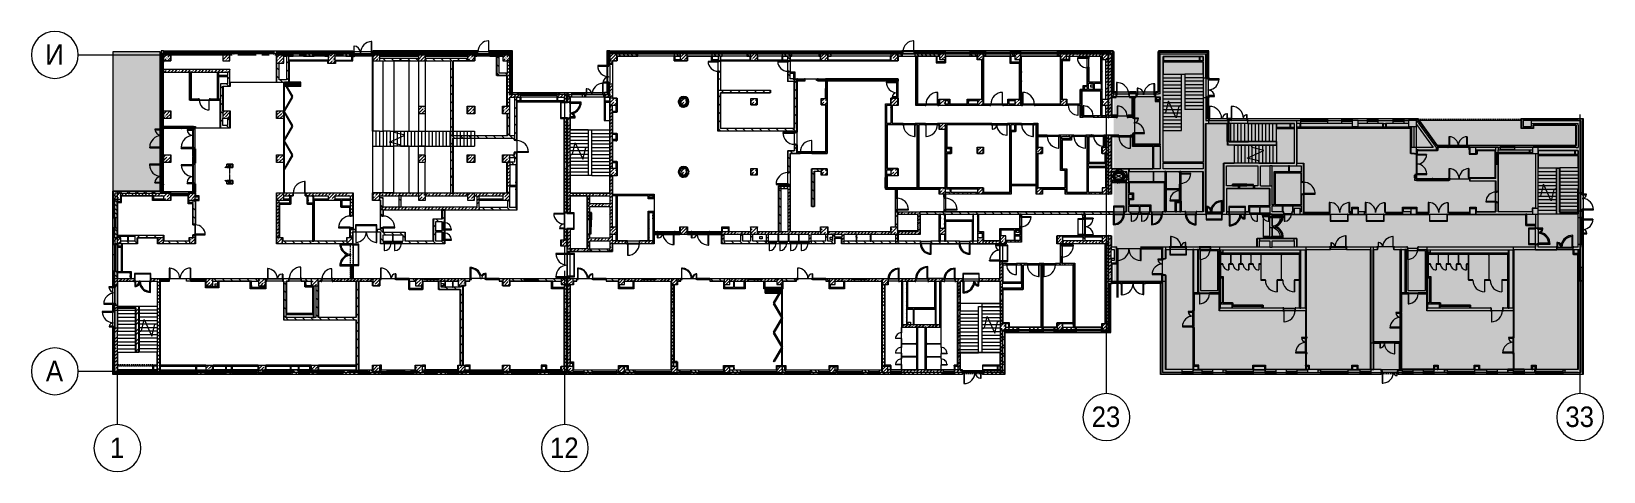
# Model space of a CAD drawing. Header units: millimetres. Extents: x 81494 to 296443, y -8553 to 29000.
# Drawn here: x 162204 to 296443, y -8553 to 29000 of the extents above; entities that cross this region are included whole.
import ezdxf

# ---------------------------------------------------------------- set-up
doc = ezdxf.new("R2010")
doc.units = ezdxf.units.MM
doc.linetypes.add('200_ШТРИХ__ш1_п0_6_', pattern=[160, 100, -60])
doc.linetypes.add('Осевая', pattern=[3175, 635, -476.25, 1587.5, -476.25])
for name, color, linetype, lineweight, true_color in [('A-DETL-2', 7, 'Continuous', 5, 0x737373), ('A-DETL-GENF-3', 7, 'Continuous', 5, 0xaaaaaa), ('A-DETL-GENF-4', 7, 'Continuous', 5, 0xe2e2e2), ('A-DETL-GENF-5', 7, 'Continuous', 5, 0xb7b7b7), ('A-DOOR-3', 7, 'Continuous', 5, 0xb7b7b7), ('A-DOOR-4', 7, 'Continuous', 5, 0x737373), ('A-DOOR-5', 7, 'Continuous', 5, 0xe2e2e2), ('A-DOOR-6', 7, 'Continuous', 5, 0xaaaaaa), ('A-DOOR-FRAM-3', 7, 'Continuous', 5, 0xb7b7b7), ('A-DOOR-FRAM-4', 7, 'Continuous', 5, 0xe2e2e2), ('A-DOOR-FRAM-5', 7, 'Continuous', 5, 0xaaaaaa), ('A-FLOR-1', 7, 'Continuous', 5, 0xb7b7b7), ('A-FLOR-2', 7, 'Continuous', 5, 0xaaaaaa), ('A-GENM-2', 7, 'Continuous', 5, 0x737373), ('A-GENM-4', 7, 'Continuous', 5, 0xe2ddcd), ('A-GLAZ-2', 7, 'Continuous', 5, 0x737373), ('A-GLAZ-CURT-3', 7, 'Continuous', 5, 0x737373), ('A-GLAZ-CWMG-3', 7, 'Continuous', 5, 0x383e42), ('A-GLAZ-CWMG-4', 7, 'Continuous', 5, 0x737373), ('A-WALL-2', 7, 'Continuous', 5, 0x737373), ('A-WALL-3', 7, 'Continuous', 9, 0x737373), ('I-WALL-1', 7, 'Continuous', 5, 0xe7e7e7), ('I-WALL-2', 7, 'Continuous', 9, 0xe7e7e7), ('I-WALL-4', 7, 'Continuous', 5, 0x737373), ('I-WALL-5', 7, 'Continuous', 5, 0x787878), ('M-EQPM-6', 7, 'Continuous', 5, 0x737373), ('S-COLS-2', 7, 'Continuous', 5, 0x737373), ('S-STRS-3', 7, 'Continuous', 5, 0x737373), ('S-STRS-MBND-2', 7, 'Continuous', 5, 0x737373)]:
    doc.layers.add(name, color=color, linetype=linetype, lineweight=lineweight, true_color=true_color)
for name, color, linetype, lineweight in [('A-DETL-3', 7, 'Continuous', 5), ('A-DETL-4', 7, 'Continuous', 30), ('A-DETL-MBND-1', 7, '200_ШТРИХ__ш1_п0_6_', 9), ('A-DOOR-7', 7, 'Continuous', 5), ('A-GENM-3', 7, 'Continuous', 5), ('A-GLAZ-3', 7, 'Continuous', 5), ('A-GLAZ-CURT-2', 7, 'Continuous', 5), ('A-GLAZ-CWMG-2', 7, 'Continuous', 5), ('A-WALL', 7, 'Continuous', 9), ('A-WALL-4', 7, 'Continuous', 5), ('I-WALL-3', 7, 'Continuous', 5), ('M-EQPM-5', 7, 'Continuous', 5), ('S-COLS-1', 7, 'Continuous', 5), ('S-STRS-2', 7, 'Continuous', 5), ('S-STRS-MBND-1', 7, 'Continuous', 5), ('Оси', 7, 'Continuous', 9), ('Оси-1', 7, 'Continuous', 20), ('Оси-2', 7, 'Осевая', 9)]:
    doc.layers.add(name, color=color, linetype=linetype, lineweight=lineweight)
doc.layers.add('A-DETL-GENF-2', color=7, linetype='Continuous', lineweight=9, true_color=0xc0c0c0, transparency=0.4)
doc.styles.add('Arial_1', font='arial.ttf', dxfattribs={"width": 0.9, "height": 1750})
pattern_1 = [(45, (169433.17, 0), (-285.1231, 285.1231), []), (45, (169718.3, 0), (-285.1231, 285.1231), [504.031, -100.806, 16.764, -84.042])]
pattern_2 = [(45, (169433.17, 0), (-353.5534, 353.5534), []), (135, (169433.17, 0), (-353.5534, -353.5534), [])]
pattern_3 = [(135, (169433.17, 0), (-377.1708, -377.1708), [533.4, -88.9, 17.78, -88.9]), (135, (169433.17, 376.94), (-377.1708, -377.1708), []), (50, (169433.17, 0), (637.6445, -55.7866), [66.675, -733.425]), (355, (169433.2, 0), (-123.3494, 668.699), [53.34, -586.74]), (100.451, (169486.3, -4.65), (514.299, 612.908), [56.665, -623.315]), (46.184, (169433.2, 177.8), (948.7764, -147.15), [100.012, -1100.137]), (96.636, (169512.2, 165.5), (830.909, 865.997), [84.998, -934.973]), (351.184, (169433.2, 177.8), (830.918, 865.988), [80.01, -880.11]), (21, (169522.07, 133.35), (530.6506, -357.9283), [66.675, -733.425]), (326, (169522.1, 133.35), (216.308, 644.6585), [53.34, -586.74]), (71.451, (169566.3, 103.5), (746.9596, 286.7243), [56.665, -623.315]), (37.5, (169433.17, 0), (10.81053, 295.9426), [16.764, -562.864, 16.764, -578.866, -588.962]), (37.5, (169433.17, 0), (10.81053, 295.9426), [-1175.258, 16.764, -572.198]), (7.5, (169433.17, 0), (233.8692, 350.6318), [16.764, -322.834, 16.764, -549.529, -224.472]), (7.5, (169433.17, 0), (233.8692, 350.6318), [-905.891, 16.764, -207.708]), (327.5, (169234.92, 0), (474.5678, -20.0513), [16.764, -205.486, 16.764, -676.656, -920.115]), (327.5, (169234.92, 0), (474.5678, -20.0513), [-915.67, 16.764, -903.351]), (317.5, (169146.02, 0), (518.4522, 88.9934), [16.764, -272.161, 16.764, -443.738, -653.415]), (317.5, (169146.02, 0), (518.4522, 88.9934), [-749.427, 16.764, -636.651])]
pattern_4 = [(135, (169433.17, 0), (-353.5534, -353.5534), [])]
pattern_5 = [(135, (169433.17, 0), (-176.7767, -176.7767), [])]
pattern_6 = [(135, (1826.41, 114.685), (-14.14214, -14.14214), []), (225, (1826.41, 114.685), (14.14214, -14.14214), [])]
pattern_7 = [(45, (-296.384, 114.685), (-14.1421, 14.1421), []), (135, (-296.384, 114.685), (-14.1421, -14.1421), [])]
pattern_8 = [(135, (1751.41, 114.685), (-14.14214, -14.14214), []), (225, (1751.41, 114.685), (14.14214, -14.14214), [])]
pattern_9 = [(45, (-371.384, 114.685), (-14.1421, 14.1421), []), (135, (-371.384, 114.685), (-14.1421, -14.1421), [])]
pattern_10 = [(135, (1826.41, 164.685), (-14.14214, -14.14214), []), (225, (1826.41, 164.685), (14.14214, -14.14214), [])]
pattern_11 = [(45, (-296.384, 164.685), (-14.1421, 14.1421), []), (135, (-296.384, 164.685), (-14.1421, -14.1421), [])]
pattern_12 = [(45, (169433.17, 0), (-176.7767, 176.7767), [])]
pattern_13 = [(135, (1601.41, 114.685), (-14.14214, -14.14214), []), (225, (1601.41, 114.685), (14.14214, -14.14214), [])]
pattern_14 = [(45, (-521.384, 114.685), (-14.1421, 14.1421), []), (135, (-521.384, 114.685), (-14.1421, -14.1421), [])]
pattern_15 = [(135, (1751.41, 164.685), (-14.14214, -14.14214), []), (225, (1751.41, 164.685), (14.14214, -14.14214), [])]
pattern_16 = [(45, (-371.384, 164.685), (-14.1421, 14.1421), []), (135, (-371.384, 164.685), (-14.1421, -14.1421), [])]
pattern_17 = [(45, (169433.2, 0), (-427.684, 427.684), []), (45, (169718.3, 0), (-427.684, 427.684), [])]
pattern_18 = [(135, (1751.41, 174.685), (-14.14214, -14.14214), []), (225, (1751.41, 174.685), (14.14214, -14.14214), [])]
pattern_19 = [(45, (-371.384, 174.685), (-14.1421, 14.1421), []), (135, (-371.384, 174.685), (-14.1421, -14.1421), [])]
pattern_20 = [(135, (1826.41, 174.685), (-14.14214, -14.14214), []), (225, (1826.41, 174.685), (14.14214, -14.14214), [])]
pattern_21 = [(45, (-296.384, 174.685), (-14.1421, 14.1421), []), (135, (-296.384, 174.685), (-14.1421, -14.1421), [])]
pattern_22 = [(135, (1951.41, 164.685), (-14.14214, -14.14214), []), (225, (1951.41, 164.685), (14.14214, -14.14214), [])]
pattern_23 = [(45, (-171.384, 164.685), (-14.1421, 14.1421), []), (135, (-171.384, 164.685), (-14.1421, -14.1421), [])]
pattern_24 = [(45, (169433.2, 0), (-530.33, 530.33), []), (135, (169433.2, 0), (-530.33, -530.33), [])]

msp = doc.modelspace()

# ---------------------------------------------------------------- texts
at = {"layer": 'Оси', "char_height": 1750, "attachment_point": 1, "style": 'Arial_1'}
for s, insert, width in [('\\fArial|b0|i0|c204|p34|;\\W.9;И', (163382, 27905.2), 1948.101), ('\\fArial|b0|i0|c204|p34|;\\W.9;А', (163440.5, 905.2), 1803.797), ('23', (252730.1, -3003), 3030.379), ('33', (293180.1, -3003), 3030.379), ('\\fArial|b0|i0|c204|p34|;\\W.9;1', (168905.6, -5649.6), 1515.189), ('12', (206480.1, -5649.6), 3030.379)]:
    msp.add_mtext(s, dxfattribs=dict(at, insert=insert, width=width))

# ---------------------------------------------------------------- blocks, each defined once
blk = doc.blocks.new('BSC_Колонна _Прямоугольная - 600х600-23286269-1_3_4_птичка')
at = {"layer": 'S-COLS-1'}
h = blk.add_hatch(dxfattribs=at)
h.set_pattern_fill('FP_97', color=256, style=0, pattern_type=2)
h.set_pattern_definition([(45, (-29509.74, -7600), (-285.123, 285.123), []), (45, (-29224.6, -7600), (-285.123, 285.123), [504.031, -100.806, 16.764, -84.042])])
h.paths.add_polyline_path([(119, -300), (300, -300), (300, 300), (-300, 300), (-300, -300), (100, -300)])
for p, q in [((300, 300), (-300, 300)), ((-300, 300), (-300, -300)), ((300, -300), (300, 300)), ((-300, -300), (300, -300))]:
    blk.add_line(p, q, dxfattribs=at)
blk = doc.blocks.new('BSC_Колонна _Прямоугольная - 500х500-23286270-1_3_4_птичка')
at = {"layer": 'S-COLS-1'}
h = blk.add_hatch(dxfattribs=at)
h.set_pattern_fill('FP_98', color=256, style=0, pattern_type=2)
h.set_pattern_definition([(45, (-38790, -7650), (-285.123, 285.123), []), (45, (-38504.88, -7650), (-285.123, 285.123), [504.031, -100.806, 16.764, -84.042])])
h.paths.add_polyline_path([(-70, -250), (250, -250), (250, 250), (-250, 250), (-250, -250)])
for p, q in [((250, 250), (-250, 250)), ((-250, 250), (-250, -250)), ((250, -250), (250, 250)), ((-250, -250), (250, -250))]:
    blk.add_line(p, q, dxfattribs=at)
blk = doc.blocks.new('BSC_Колонна _Прямоугольная - 500х500-V174-1_3_4_птичка')
at = {"layer": 'S-COLS-1'}
h = blk.add_hatch(dxfattribs=at)
h.set_pattern_fill('FP_99', color=256, style=0, pattern_type=2)
h.set_pattern_definition([(45, (-43160, -7650), (-285.123, 285.123), []), (45, (-42874.88, -7650), (-285.123, 285.123), [504.031, -100.806, 16.764, -84.042])])
h.paths.add_polyline_path([(250, -250), (250, 250), (-250, 250), (-250, -250)])
for p, q in [((250, 250), (-250, 250)), ((-250, 250), (-250, -250)), ((250, -250), (250, 250)), ((-250, -250), (250, -250))]:
    blk.add_line(p, q, dxfattribs=at)
blk = doc.blocks.new('BSC_Колонна _Прямоугольная - 500х500-V175-1_3_4_птичка')
at = {"layer": 'S-COLS-1'}
h = blk.add_hatch(dxfattribs=at)
h.set_pattern_fill('FP_100', color=256, style=0, pattern_type=2)
h.set_pattern_definition([(45, (-47660, -7650), (-285.123, 285.123), []), (45, (-47374.88, -7650), (-285.123, 285.123), [504.031, -100.806, 16.764, -84.042])])
h.paths.add_polyline_path([(250, -250), (250, 250), (-250, 250), (-250, -250), (-30, -250)])
for p, q in [((250, 250), (-250, 250)), ((-250, 250), (-250, -250)), ((250, -250), (250, 250)), ((-250, -250), (250, -250))]:
    blk.add_line(p, q, dxfattribs=at)
blk = doc.blocks.new('BSC_Колонна _Прямоугольная - 500х500-V176-1_3_4_птичка')
at = {"layer": 'S-COLS-1'}
h = blk.add_hatch(dxfattribs=at)
h.set_pattern_fill('FP_101', color=256, style=0, pattern_type=2)
h.set_pattern_definition([(45, (-52160, -7650), (-285.123, 285.123), []), (45, (-51874.88, -7650), (-285.123, 285.123), [504.031, -100.806, 16.764, -84.042])])
h.paths.add_polyline_path([(-250, -250), (250, -250), (250, 250), (-250, 250), (-250, 30)])
for p, q in [((250, 250), (-250, 250)), ((-250, 250), (-250, -250)), ((250, -250), (250, 250)), ((-250, -250), (250, -250))]:
    blk.add_line(p, q, dxfattribs=at)
blk = doc.blocks.new('BSC_Колонна _Прямоугольная - 500х500-V177-1_3_4_птичка')
at = {"layer": 'S-COLS-1'}
h = blk.add_hatch(dxfattribs=at)
h.set_pattern_fill('FP_102', color=256, style=0, pattern_type=2)
h.set_pattern_definition([(45, (-61160, -7650), (-285.1231, 285.1231), []), (45, (-60874.88, -7650), (-285.123, 285.123), [504.031, -100.806, 16.764, -84.042])])
h.paths.add_polyline_path([(250, -250), (250, 250), (-250, 250), (-250, -250)])
for p, q in [((250, 250), (-250, 250)), ((-250, 250), (-250, -250)), ((250, -250), (250, 250)), ((-250, -250), (250, -250))]:
    blk.add_line(p, q, dxfattribs=at)
blk = doc.blocks.new('BSC_Колонна _Прямоугольная - 600х600-V178-1_3_4_птичка')
at = {"layer": 'S-COLS-1'}
h = blk.add_hatch(dxfattribs=at)
h.set_pattern_fill('FP_103', color=256, style=0, pattern_type=2)
h.set_pattern_definition([(45, (-25860, -200), (-285.123, 285.123), []), (45, (-25574.88, -200), (-285.123, 285.123), [504.031, -100.806, 16.764, -84.042])])
h.paths.add_polyline_path([(300, -300), (300, 300), (-300, 300), (-300, -300)])
for p, q in [((300, 300), (-300, 300)), ((-300, 300), (-300, -300)), ((300, -300), (300, 300)), ((-300, -300), (300, -300))]:
    blk.add_line(p, q, dxfattribs=at)
blk = doc.blocks.new('BSC_Колонна _Прямоугольная - 600х600-V179-1_3_4_птичка')
at = {"layer": 'S-COLS-1'}
h = blk.add_hatch(dxfattribs=at)
h.set_pattern_fill('FP_104', color=256, style=0, pattern_type=2)
h.set_pattern_definition([(45, (-29509.74, -200), (-285.123, 285.123), []), (45, (-29224.6, -200), (-285.123, 285.123), [504.031, -100.806, 16.764, -84.042])])
h.paths.add_polyline_path([(300, -300), (300, 300), (-300, 300), (-300, -300)])
for p, q in [((300, 300), (-300, 300)), ((-300, 300), (-300, -300)), ((300, -300), (300, 300)), ((-300, -300), (300, -300))]:
    blk.add_line(p, q, dxfattribs=at)
blk = doc.blocks.new('BSC_Колонна _Прямоугольная - 500х500-V180-1_3_4_птичка')
at = {"layer": 'S-COLS-1'}
h = blk.add_hatch(dxfattribs=at)
h.set_pattern_fill('FP_105', color=256, style=0, pattern_type=2)
h.set_pattern_definition([(45, (-38790, -150), (-285.123, 285.123), []), (45, (-38504.88, -150), (-285.123, 285.123), [504.031, -100.806, 16.764, -84.042])])
h.paths.add_polyline_path([(-70, -250), (250, -249), (250, 250), (-250, 250), (-250, -250)])
for p, q in [((250, 250), (-250, 250)), ((-250, 250), (-250, -250)), ((250, -250), (250, 250)), ((-250, -250), (250, -250))]:
    blk.add_line(p, q, dxfattribs=at)
blk = doc.blocks.new('BSC_Колонна _Прямоугольная - 500х500-V181-1_3_4_птичка')
at = {"layer": 'S-COLS-1'}
h = blk.add_hatch(dxfattribs=at)
h.set_pattern_fill('FP_106', color=256, style=0, pattern_type=2)
h.set_pattern_definition([(45, (-43160, -150), (-285.123, 285.123), []), (45, (-42874.88, -150), (-285.123, 285.123), [504.031, -100.806, 16.764, -84.042])])
h.paths.add_polyline_path([(-250, -250), (250, -250), (250, 250), (-250, 250), (-250, -228)])
for p, q in [((250, 250), (-250, 250)), ((-250, 250), (-250, -250)), ((250, -250), (250, 250)), ((-250, -250), (250, -250))]:
    blk.add_line(p, q, dxfattribs=at)
blk = doc.blocks.new('BSC_Колонна _Прямоугольная - 500х500-V182-1_3_4_птичка')
at = {"layer": 'S-COLS-1'}
h = blk.add_hatch(dxfattribs=at)
h.set_pattern_fill('FP_107', color=256, style=0, pattern_type=2)
h.set_pattern_definition([(45, (-47660, -150), (-285.123, 285.123), []), (45, (-47374.88, -150), (-285.123, 285.123), [504.031, -100.806, 16.764, -84.042])])
h.paths.add_polyline_path([(250, -250), (250, 250), (-250, 250), (-250, -250), (-148, -250)])
for p, q in [((250, 250), (-250, 250)), ((-250, 250), (-250, -250)), ((250, -250), (250, 250)), ((-250, -250), (250, -250))]:
    blk.add_line(p, q, dxfattribs=at)
blk = doc.blocks.new('BSC_Колонна _Прямоугольная - 500х500-V183-1_3_4_птичка')
at = {"layer": 'S-COLS-1'}
h = blk.add_hatch(dxfattribs=at)
h.set_pattern_fill('FP_108', color=256, style=0, pattern_type=2)
h.set_pattern_definition([(45, (-52160, -150), (-285.123, 285.123), []), (45, (-51874.88, -150), (-285.123, 285.123), [504.031, -100.806, 16.764, -84.042])])
h.paths.add_polyline_path([(-250, -250), (250, -250), (250, 250), (-250, 250), (-250, -245)])
for p, q in [((250, 250), (-250, 250)), ((-250, 250), (-250, -250)), ((250, -250), (250, 250)), ((-250, -250), (250, -250))]:
    blk.add_line(p, q, dxfattribs=at)
blk = doc.blocks.new('BSC_Колонна _Прямоугольная - 500х500-V184-1_3_4_птичка')
at = {"layer": 'S-COLS-1'}
h = blk.add_hatch(dxfattribs=at)
h.set_pattern_fill('FP_109', color=256, style=0, pattern_type=2)
h.set_pattern_definition([(45, (-61160, -150), (-285.123, 285.123), []), (45, (-60874.88, -150), (-285.123, 285.123), [504.031, -100.806, 16.764, -84.042])])
h.paths.add_polyline_path([(-250, -250), (250, -250), (250, 250), (-250, 250), (-250, -30)])
for p, q in [((250, 250), (-250, 250)), ((-250, 250), (-250, -250)), ((250, -250), (250, 250)), ((-250, -250), (250, -250))]:
    blk.add_line(p, q, dxfattribs=at)
blk = doc.blocks.new('BSC_Колонна _Прямоугольная - 500х500-V185-1_3_4_птичка')
at = {"layer": 'S-COLS-1'}
h = blk.add_hatch(dxfattribs=at)
h.set_pattern_fill('FP_110', color=256, style=0, pattern_type=2)
h.set_pattern_definition([(45, (-65660, -150), (-285.1231, 285.1231), []), (45, (-65374.88, -150), (-285.1231, 285.1231), [504.031, -100.806, 16.764, -84.042])])
h.paths.add_polyline_path([(250, -250), (250, 250), (-250, 250), (-250, -250)])
for p, q in [((250, 250), (-250, 250)), ((-250, 250), (-250, -250)), ((250, -250), (250, 250)), ((-250, -250), (250, -250))]:
    blk.add_line(p, q, dxfattribs=at)
blk = doc.blocks.new('BSC_Колонна _Прямоугольная - 500х500-V186-1_3_4_птичка')
at = {"layer": 'S-COLS-1'}
h = blk.add_hatch(dxfattribs=at)
h.set_pattern_fill('FP_111', color=256, style=0, pattern_type=2)
h.set_pattern_definition([(45, (-75730, -3800), (-285.1231, 285.1231), []), (45, (-75444.88, -3800), (-285.1231, 285.1231), [504.031, -100.806, 16.764, -84.042])])
h.paths.add_polyline_path([(120, -250), (250, -250), (250, 250), (-250, 250), (-250, -250), (-30, -250)])
for p, q in [((250, 250), (-250, 250)), ((-250, 250), (-250, -250)), ((250, -250), (250, 250)), ((-250, -250), (250, -250))]:
    blk.add_line(p, q, dxfattribs=at)
blk = doc.blocks.new('BSC_Колонна _Прямоугольная - 500х500-V187-1_3_4_птичка')
at = {"layer": 'S-COLS-1'}
h = blk.add_hatch(dxfattribs=at)
h.set_pattern_fill('FP_112', color=256, style=0, pattern_type=2)
h.set_pattern_definition([(45, (-80600, -3800), (-285.1231, 285.1231), []), (45, (-80314.88, -3800), (-285.1231, 285.1231), [504.031, -100.806, 16.764, -84.042])])
h.paths.add_polyline_path([(-250, -250), (250, -250), (250, 250), (-250, 250), (-250, -217)])
for p, q in [((250, 250), (-250, 250)), ((-250, 250), (-250, -250)), ((250, -250), (250, 250)), ((-250, -250), (250, -250))]:
    blk.add_line(p, q, dxfattribs=at)
blk = doc.blocks.new('BSC_Колонна _Прямоугольная - 500х500-V188-1_3_4_птичка')
at = {"layer": 'S-COLS-1'}
h = blk.add_hatch(dxfattribs=at)
h.set_pattern_fill('FP_113', color=256, style=0, pattern_type=2)
h.set_pattern_definition([(45, (-65660, -7650), (-285.1231, 285.1231), []), (45, (-65374.88, -7650), (-285.1231, 285.1231), [504.031, -100.806, 16.764, -84.042])])
h.paths.add_polyline_path([(-30, -250), (250, -250), (250, 22), (220, 22), (220, 30), (250, 30), (250, 250), (-250, 250), (-250, -250)])
for p, q in [((220, 250), (-250, 250)), ((-250, 250), (-250, -250)), ((250, -250), (250, 22)), ((-250, -250), (250, -250))]:
    blk.add_line(p, q, dxfattribs=at)
blk = doc.blocks.new('BSC_Колонна _Прямоугольная - 600х600-23205240-1_3_4_птичка')
at = {"layer": 'S-COLS-1'}
h = blk.add_hatch(dxfattribs=at)
h.set_pattern_fill('FP_114', color=256, style=0, pattern_type=2)
h.set_pattern_definition([(45, (-66460, -12000), (-285.1231, 285.1231), []), (45, (-66174.88, -12000), (-285.1231, 285.1231), [504.031, -100.806, 16.764, -84.042])])
h.paths.add_polyline_path([(300, -300), (300, 300), (-300, 300), (-300, -300), (100, -300)])
for p, q in [((300, 300), (-300, 300)), ((-300, 300), (-300, -300)), ((300, -300), (300, 300)), ((-300, -300), (300, -300))]:
    blk.add_line(p, q, dxfattribs=at)
blk = doc.blocks.new('BSC_Колонна _Прямоугольная - 600х800-24078684-1_3_4_птичка')
at = {"layer": 'S-COLS-1'}
h = blk.add_hatch(dxfattribs=at)
h.set_pattern_fill('FP_115', color=256, style=0, pattern_type=2)
h.set_pattern_definition([(45, (-14010, -26700), (-285.123, 285.123), []), (45, (-13724.88, -26700), (-285.123, 285.123), [504.031, -100.806, 16.764, -84.042])])
h.paths.add_polyline_path([(-300, -400), (300, -400), (300, 400), (-300, 400), (-300, -46)])
for p, q in [((300, 400), (-300, 400)), ((-300, 400), (-300, -400)), ((300, -400), (300, 400)), ((-300, -400), (300, -400))]:
    blk.add_line(p, q, dxfattribs=at)
blk = doc.blocks.new('BSC_Колонна _Прямоугольная - 600х600-V189-1_3_4_птичка')
at = {"layer": 'S-COLS-1'}
h = blk.add_hatch(dxfattribs=at)
h.set_pattern_fill('FP_117', color=256, style=0, pattern_type=2)
h.set_pattern_definition([(45, (-14010, -14900), (-285.123, 285.123), []), (45, (-13724.88, -14900), (-285.123, 285.123), [504.031, -100.806, 16.764, -84.042])])
h.paths.add_polyline_path([(-300, -300), (300, -300), (300, 300), (-300, 300), (-300, 19)])
for p, q in [((300, 300), (-300, 300)), ((-300, 300), (-300, -300)), ((300, -300), (300, 300)), ((-300, -300), (300, -300))]:
    blk.add_line(p, q, dxfattribs=at)
blk = doc.blocks.new('BSC_Колонна _Прямоугольная - 600х600-23295697-1_3_4_птичка')
at = {"layer": 'S-COLS-1'}
h = blk.add_hatch(dxfattribs=at)
h.set_pattern_fill('FP_118', color=256, style=0, pattern_type=2)
h.set_pattern_definition([(45, (-14010, -18150), (-285.123, 285.123), []), (45, (-13724.88, -18150), (-285.123, 285.123), [504.031, -100.806, 16.764, -84.042])])
h.paths.add_polyline_path([(-300, -300), (300, -300), (300, 300), (-300, 300), (-300, 281)])
for p, q in [((300, 300), (-300, 300)), ((-300, 300), (-300, -300)), ((300, -300), (300, 300)), ((-300, -300), (300, -300))]:
    blk.add_line(p, q, dxfattribs=at)
blk = doc.blocks.new('BSC_Колонна _Прямоугольная - 600х600-V190-1_3_4_птичка')
at = {"layer": 'S-COLS-1'}
h = blk.add_hatch(dxfattribs=at)
h.set_pattern_fill('FP_119', color=256, style=0, pattern_type=2)
h.set_pattern_definition([(45, (-14010, -21900), (-285.123, 285.123), []), (45, (-13724.88, -21900), (-285.123, 285.123), [504.031, -100.806, 16.764, -84.042])])
h.paths.add_polyline_path([(206, -300), (300, -300), (297, 300), (-300, 300), (-300, -300)])
for p, q in [((300, 300), (-300, 300)), ((-300, 300), (-300, -300)), ((300, -300), (300, 300)), ((-300, -300), (300, -300))]:
    blk.add_line(p, q, dxfattribs=at)
blk = doc.blocks.new('BSC_Колонна _Прямоугольная - 600х600-V191-1_3_4_птичка')
at = {"layer": 'S-COLS-1'}
h = blk.add_hatch(dxfattribs=at)
h.set_pattern_fill('FP_120', color=256, style=0, pattern_type=2)
h.set_pattern_definition([(45, (-25860, -7600), (-285.123, 285.123), []), (45, (-25574.88, -7600), (-285.123, 285.123), [504.031, -100.806, 16.764, -84.042])])
h.paths.add_polyline_path([(-111, -300), (300, -300), (300, 300), (-300, 300), (-300, -300)])
for p, q in [((300, 300), (-300, 300)), ((-300, 300), (-300, -300)), ((300, -300), (300, 300)), ((-300, -300), (300, -300))]:
    blk.add_line(p, q, dxfattribs=at)
blk = doc.blocks.new('BSC_Колонна _Прямоугольная - 600х600-V192-1_3_4_птичка')
at = {"layer": 'S-COLS-1'}
h = blk.add_hatch(dxfattribs=at)
h.set_pattern_fill('FP_121', color=256, style=0, pattern_type=2)
h.set_pattern_definition([(45, (-26110, -26800), (-285.123, 285.123), []), (45, (-25824.88, -26800), (-285.123, 285.123), [504.031, -100.806, 16.764, -84.042])])
h.paths.add_polyline_path([(-300, -300), (300, -300), (300, 300), (-300, 300), (-300, -146)])
for p, q in [((300, 300), (-300, 300)), ((-300, 300), (-300, -300)), ((300, -300), (300, 300)), ((-300, -300), (300, -300))]:
    blk.add_line(p, q, dxfattribs=at)
blk = doc.blocks.new('BSC_Колонна _Прямоугольная - 600х600-V193-1_3_4_птичка')
at = {"layer": 'S-COLS-1'}
h = blk.add_hatch(dxfattribs=at)
h.set_pattern_fill('FP_122', color=256, style=0, pattern_type=2)
h.set_pattern_definition([(45, (-26110, -14900), (-285.123, 285.123), []), (45, (-25824.88, -14900), (-285.123, 285.123), [504.031, -100.806, 16.764, -84.042])])
h.paths.add_polyline_path([(300, -300), (300, 300), (-300, 300), (-300, -300)])
for p, q in [((300, 300), (-300, 300)), ((-300, 300), (-300, -300)), ((300, -300), (300, 300)), ((-300, -300), (300, -300))]:
    blk.add_line(p, q, dxfattribs=at)
blk = doc.blocks.new('BSC_Колонна _Прямоугольная - 600х600-V194-1_3_4_птичка')
at = {"layer": 'S-COLS-1'}
h = blk.add_hatch(dxfattribs=at)
h.set_pattern_fill('FP_123', color=256, style=0, pattern_type=2)
h.set_pattern_definition([(45, (-66460, -17000), (-285.1231, 285.1231), []), (45, (-66174.88, -17000), (-285.1231, 285.1231), [504.031, -100.806, 16.764, -84.042])])
h.paths.add_polyline_path([(-300, -300), (300, -300), (300, 300), (-300, 300), (-300, -250)])
for p, q in [((300, 300), (-300, 300)), ((-300, 300), (-300, -300)), ((300, -300), (300, 300)), ((-300, -300), (300, -300))]:
    blk.add_line(p, q, dxfattribs=at)
blk = doc.blocks.new('BSC_Колонна _Прямоугольная - 500х500-23287078-1_3_4_птичка')
at = {"layer": 'S-COLS-1'}
h = blk.add_hatch(dxfattribs=at)
h.set_pattern_fill('FP_124', color=256, style=0, pattern_type=2)
h.set_pattern_definition([(45, (-84450, -22950), (-285.1231, 285.1231), []), (45, (-84164.88, -22950), (-285.1231, 285.1231), [504.031, -100.806, 16.764, -84.042])])
h.paths.add_polyline_path([(-250, -250), (250, -250), (250, 250), (-250, 250), (-250, 50)])
for p, q in [((250, 250), (-250, 250)), ((-250, 250), (-250, -250)), ((250, -250), (250, 250)), ((-250, -250), (250, -250))]:
    blk.add_line(p, q, dxfattribs=at)
blk = doc.blocks.new('110_Дверь_СКБ_1Ст_Внутренняя1 - Д-8 950x2100h_охрана-31784688-1_3_4_птичка')
at = {"layer": 'A-DOOR-3'}
for p, q in [((437.5, 950), (397.5, 950)), ((397.5, 950), (397.5, 100)), ((397.5, 100), (437.5, 100)), ((437.5, 100), (437.5, 950))]:
    blk.add_line(p, q, dxfattribs=at)
blk.add_arc((437.5, 100), 850, 90, 180, dxfattribs=at)
at = {"layer": 'A-DOOR-FRAM-3'}
for p, q in [((-422.5, 108), (-492.5, 108)), ((-492.5, 108), (-492.5, 100)), ((-492.5, 100), (-422.5, 100)), ((-437.5, 100), (-462.5, 100)), ((-462.5, 100), (-462.5, -100)), ((-412.5, 100), (-437.5, 100)), ((-437.5, 100), (-437.5, 20)), ((-437.5, -100), (-437.5, 100)), ((-422.5, 100), (-437.5, 100)), ((-437.5, 100), (-437.5, 99)), ((-437.5, 99), (-422.5, 99)), ((-437.5, 20), (-402.5, 20)), ((-422.5, 20), (-437.5, 20)), ((-437.5, 20), (-437.5, -100)), ((-422.5, 100), (-422.5, 108)), ((-422.5, 99), (-422.5, 100)), ((-422.5, -100), (-422.5, 20)), ((-412.5, 60), (-412.5, 100)), ((-402.5, 60), (-412.5, 60)), ((-402.5, 20), (-402.5, 60)), ((437.5, 60), (427.5, 60)), ((427.5, 60), (427.5, 20)), ((427.5, 20), (462.5, 20)), ((437.5, 100), (437.5, 60)), ((462.5, 100), (437.5, 100)), ((517.5, 108), (447.5, 108)), ((447.5, 108), (447.5, 100)), ((462.5, 100), (447.5, 100)), ((447.5, 100), (447.5, 99)), ((447.5, 100), (517.5, 100)), ((447.5, 99), (462.5, 99)), ((462.5, 20), (447.5, 20)), ((447.5, 20), (447.5, -100)), ((462.5, 20), (462.5, 100)), ((487.5, 100), (462.5, 100)), ((462.5, 100), (462.5, -100)), ((462.5, 99), (462.5, 100)), ((462.5, -100), (462.5, 20)), ((487.5, -100), (487.5, 100)), ((517.5, 100), (517.5, 108)), ((-422.5, -100), (-492.5, -100)), ((-492.5, -100), (-492.5, -108)), ((-492.5, -108), (-422.5, -108)), ((-462.5, -100), (-437.5, -100)), ((-437.5, -100), (-422.5, -100)), ((-422.5, -108), (-422.5, -100)), ((447.5, -100), (462.5, -100)), ((517.5, -100), (447.5, -100)), ((447.5, -100), (447.5, -108)), ((447.5, -108), (517.5, -108)), ((462.5, -100), (487.5, -100)), ((517.5, -108), (517.5, -100))]:
    blk.add_line(p, q, dxfattribs=at)
blk = doc.blocks.new('110_Дверь_СКБ_1Ст_Внутренняя1 - Д-8 950x2100h_охрана-32224770-1_3_4_птичка')
at = {"layer": 'A-DOOR-3'}
for p, q in [((437, 890), (397, 890)), ((397, 890), (397, 40)), ((397, 40), (437, 40)), ((437, 40), (437, 890))]:
    blk.add_line(p, q, dxfattribs=at)
blk.add_arc((437, 40), 850, 90, 180, dxfattribs=at)
at = {"layer": 'A-DOOR-FRAM-3'}
for p, q in [((-423, 48), (-493, 48)), ((-493, 48), (-493, 40)), ((-493, 40), (-423, 40)), ((-438, 40), (-463, 40)), ((-463, 40), (-463, -40)), ((-413, 40), (-438, 40)), ((-438, 40), (-438, -40)), ((-438, -40), (-438, 40)), ((-423, 40), (-438, 40)), ((-438, 40), (-438, 39)), ((-438, 39), (-423, 39)), ((-423, 40), (-423, 48)), ((-423, 39), (-423, 40)), ((-413, 0), (-413, 40)), ((-403, 0), (-413, 0)), ((-403, -40), (-403, 0)), ((437, 0), (427, 0)), ((427, 0), (427, -40)), ((437, 40), (437, 0)), ((462, 40), (437, 40)), ((517, 48), (447, 48)), ((447, 48), (447, 40)), ((462, 40), (447, 40)), ((447, 40), (447, 39)), ((447, 40), (517, 40)), ((447, 39), (462, 39)), ((462, -40), (462, 40)), ((487, 40), (462, 40)), ((462, 40), (462, -40)), ((462, 39), (462, 40)), ((487, -40), (487, 40)), ((517, 40), (517, 48)), ((-423, -40), (-493, -40)), ((-493, -40), (-493, -48)), ((-493, -48), (-423, -48)), ((-463, -40), (-438, -40)), ((-423, -39), (-438, -39)), ((-438, -39), (-438, -40)), ((-438, -40), (-403, -40)), ((-438, -40), (-423, -40)), ((-423, -40), (-423, -39)), ((-423, -48), (-423, -40)), ((427, -40), (462, -40)), ((462, -39), (447, -39)), ((447, -39), (447, -40)), ((447, -40), (462, -40)), ((517, -40), (447, -40)), ((447, -40), (447, -48)), ((447, -48), (517, -48)), ((462, -40), (462, -39)), ((462, -40), (487, -40)), ((517, -48), (517, -40))]:
    blk.add_line(p, q, dxfattribs=at)
blk = doc.blocks.new('110_Дверь_СКБ_1Ст_Внутренняя1 - Д-7а_л__950x2100h_Туалет-32220591-1_3_4_птичка')
at = {"layer": 'A-DOOR-3'}
for p, q in [((487.5, 1060), (447.5, 1060)), ((447.5, 1060), (447.5, 110)), ((447.5, 110), (487.5, 110)), ((487.5, 110), (487.5, 1060))]:
    blk.add_line(p, q, dxfattribs=at)
blk.add_arc((487.5, 110), 950, 90, 180, dxfattribs=at)
at = {"layer": 'A-DOOR-FRAM-3'}
for p, q in [((-472.5, 118), (-542.5, 118)), ((-542.5, 118), (-542.5, 110)), ((-542.5, 110), (-472.5, 110)), ((-487.5, 110), (-512.5, 110)), ((-512.5, 110), (-512.5, -110)), ((-462.5, 110), (-487.5, 110)), ((-487.5, 110), (-487.5, 30)), ((-487.5, -110), (-487.5, 110)), ((-472.5, 110), (-487.5, 110)), ((-487.5, 110), (-487.5, 109)), ((-487.5, 109), (-472.5, 109)), ((-487.5, 30), (-452.5, 30)), ((-472.5, 30), (-487.5, 30)), ((-487.5, 30), (-487.5, -110)), ((-472.5, 110), (-472.5, 118)), ((-472.5, 109), (-472.5, 110)), ((-472.5, -110), (-472.5, 30)), ((-462.5, 70), (-462.5, 110)), ((-452.5, 70), (-462.5, 70)), ((-452.5, 30), (-452.5, 70)), ((487.5, 70), (477.5, 70)), ((477.5, 68.4), (477.5, 30)), ((477.5, 30), (512.5, 30)), ((487.5, 110), (487.5, 70)), ((512.5, 110), (487.5, 110)), ((567.5, 118), (497.5, 118)), ((497.5, 118), (497.5, 110)), ((512.5, 110), (497.5, 110)), ((497.5, 110), (497.5, 109)), ((497.5, 110), (567.5, 110)), ((497.5, 109), (512.5, 109)), ((512.5, 30), (497.5, 30)), ((497.5, 30), (497.5, -110)), ((512.5, 30), (512.5, 110)), ((537.5, 110), (512.5, 110)), ((512.5, 110), (512.5, -110)), ((512.5, 109), (512.5, 110)), ((512.5, -110), (512.5, 30)), ((537.5, -110), (537.5, 110)), ((567.5, 110), (567.5, 118)), ((-472.5, -110), (-542.5, -110)), ((-542.5, -110), (-542.5, -118)), ((-542.5, -118), (-472.5, -118)), ((-512.5, -110), (-487.5, -110)), ((-487.5, -110), (-472.5, -110)), ((-472.5, -118), (-472.5, -110)), ((497.5, -110), (512.5, -110)), ((567.5, -110), (497.5, -110)), ((497.5, -110), (497.5, -118)), ((497.5, -118), (567.5, -118)), ((512.5, -110), (537.5, -110)), ((567.5, -118), (567.5, -110))]:
    blk.add_line(p, q, dxfattribs=at)
blk = doc.blocks.new('110_Дверь_СКБ_2Ст - Д-2а_л_ Из коридора на лестницу-32216062-1_3_4_птичка')
at = {"layer": 'A-DOOR-3'}
for p, q in [((-637.5, 500), (-637.5, 100)), ((-587.5, 500), (-637.5, 500)), ((-637.5, 100), (-587.5, 100)), ((-587.5, 100), (-587.5, 500)), ((662.5, 1000), (612.5, 1000)), ((612.5, 1000), (612.5, 100)), ((612.5, 100), (662.5, 100)), ((662.5, 100), (662.5, 1000))]:
    blk.add_line(p, q, dxfattribs=at)
for centre, radius, start, end in [((-637.5, 100), 400, 360, 90), ((662.5, 100), 900, 90, 180)]:
    blk.add_arc(centre, radius, start, end, dxfattribs=at)
at = {"layer": 'A-DOOR-FRAM-3'}
for p, q in [((-672.5, 108), (-742.5, 108)), ((-742.5, 108), (-742.5, 100)), ((-742.5, 100), (-672.5, 100)), ((-637.5, 100), (-687.5, 100)), ((-687.5, 100), (-687.5, 20)), ((-687.5, 20), (-627.5, 20)), ((-672.5, 20), (-687.5, 20)), ((-687.5, 20), (-687.5, -100)), ((-672.5, 100), (-672.5, 108)), ((-672.5, -100), (-672.5, 20)), ((-637.5, 50), (-637.5, 100)), ((-627.5, 50), (-637.5, 50)), ((-627.5, 20), (-627.5, 50)), ((662.5, 50), (652.5, 50)), ((652.5, 50), (652.5, 20)), ((652.5, 20), (712.5, 20)), ((662.5, 100), (662.5, 50)), ((712.5, 100), (662.5, 100)), ((767.5, 108), (697.5, 108)), ((697.5, 108), (697.5, 100)), ((697.5, 100), (767.5, 100)), ((712.5, 20), (697.5, 20)), ((697.5, 20), (697.5, -100)), ((712.5, 20), (712.5, 100)), ((712.5, -100), (712.5, 20)), ((767.5, 100), (767.5, 108)), ((-672.5, -100), (-742.5, -100)), ((-742.5, -100), (-742.5, -108)), ((-742.5, -108), (-672.5, -108)), ((-687.5, -100), (-672.5, -100)), ((-672.5, -108), (-672.5, -100)), ((697.5, -100), (712.5, -100)), ((767.5, -100), (697.5, -100)), ((697.5, -100), (697.5, -108)), ((697.5, -108), (767.5, -108)), ((767.5, -108), (767.5, -100))]:
    blk.add_line(p, q, dxfattribs=at)
blk = doc.blocks.new('110_Дверь_СКБ_2Ст - Д-5_п_ Из игровой в коридор-32215844-1_3_4_птичка')
at = {"layer": 'A-DOOR-3'}
for p, q in [((-638, 940), (-638, 40)), ((-588, 940), (-638, 940)), ((-638, 40), (-588, 40)), ((-588, 40), (-588, 940)), ((662, 440), (612, 440)), ((612, 440), (612, 40)), ((612, 40), (662, 40)), ((662, 40), (662, 440))]:
    blk.add_line(p, q, dxfattribs=at)
for centre, radius, start, end in [((-638, 40), 900, 0, 90), ((662, 40), 400, 90, 180)]:
    blk.add_arc(centre, radius, start, end, dxfattribs=at)
at = {"layer": 'A-DOOR-FRAM-3'}
for p, q in [((-672, 48), (-742, 48)), ((-742, 48), (-742, 40)), ((-742, 40), (-672, 40)), ((-638, 40), (-688, 40)), ((-688, 40), (-688, -40)), ((-672, 40), (-672, 48)), ((-638, -10), (-638, 40)), ((662, 40), (662, -10)), ((712, 40), (662, 40)), ((768, 48), (698, 48)), ((698, 48), (698, 40)), ((698, 40), (768, 40)), ((712, -40), (712, 40)), ((768, 40), (768, 48)), ((-672, -40), (-742, -40)), ((-742, -40), (-742, -48)), ((-742, -48), (-672, -48)), ((-688, -40), (-628, -40)), ((-672, -39), (-688, -39)), ((-688, -39), (-688, -40)), ((-688, -40), (-672, -40)), ((-672, -40), (-672, -39)), ((-672, -48), (-672, -40)), ((-628, -10), (-638, -10)), ((-628, -40), (-628, -10)), ((662, -10), (652, -10)), ((652, -10), (652, -40)), ((652, -40), (712, -40)), ((712, -39), (698, -39)), ((698, -39), (698, -40)), ((698, -40), (712, -40)), ((768, -40), (698, -40)), ((698, -40), (698, -48)), ((698, -48), (768, -48)), ((712, -40), (712, -39)), ((768, -48), (768, -40))]:
    blk.add_line(p, q, dxfattribs=at)
blk = doc.blocks.new('110_Дверь_СКБ_2Ст - Д-6_л__ ДОО_Дв_1450x2100h_Дверь из раздевальной в коридор-25835678-1_3_4_птичка')
at = {"layer": 'A-DOOR-3'}
for p, q in [((-637.5, 450), (-637.5, 100)), ((-587.5, 450), (-637.5, 450)), ((-637.5, 100), (-587.5, 100)), ((-587.5, 100), (-587.5, 450)), ((662.5, 1050), (612.5, 1050)), ((612.5, 1050), (612.5, 100)), ((612.5, 100), (662.5, 100)), ((662.5, 100), (662.5, 1050))]:
    blk.add_line(p, q, dxfattribs=at)
for centre, radius, start, end in [((-637.5, 100), 350, 360, 90), ((662.5, 100), 950, 90, 180)]:
    blk.add_arc(centre, radius, start, end, dxfattribs=at)
at = {"layer": 'A-DOOR-FRAM-3'}
for p, q in [((-672.5, 108), (-742.5, 108)), ((-742.5, 108), (-742.5, 100)), ((-742.5, 100), (-672.5, 100)), ((-687.5, 100), (-712.5, 100)), ((-712.5, 100), (-712.5, -100)), ((-637.5, 100), (-687.5, 100)), ((-687.5, 100), (-687.5, 20)), ((-687.5, -100), (-687.5, 100)), ((-687.5, 20), (-627.5, 20)), ((-672.5, 20), (-687.5, 20)), ((-687.5, 20), (-687.5, -100)), ((-672.5, 100), (-672.5, 108)), ((-672.5, -100), (-672.5, 20)), ((-637.5, 50), (-637.5, 100)), ((-627.5, 50), (-637.5, 50)), ((-627.5, 20), (-627.5, 50)), ((662.5, 50), (652.5, 50)), ((652.5, 50), (652.5, 20)), ((652.5, 20), (712.5, 20)), ((662.5, 100), (662.5, 50)), ((712.5, 100), (662.5, 100)), ((767.5, 108), (697.5, 108)), ((697.5, 108), (697.5, 100)), ((697.5, 100), (767.5, 100)), ((712.5, 20), (697.5, 20)), ((697.5, 20), (697.5, -100)), ((712.5, 20), (712.5, 100)), ((737.5, 100), (712.5, 100)), ((712.5, 100), (712.5, -100)), ((712.5, -100), (712.5, 20)), ((737.5, -100), (737.5, 100)), ((767.5, 100), (767.5, 108)), ((-672.5, -100), (-742.5, -100)), ((-742.5, -100), (-742.5, -108)), ((-742.5, -108), (-672.5, -108)), ((-712.5, -100), (-687.5, -100)), ((-687.5, -100), (-672.5, -100)), ((-672.5, -108), (-672.5, -100)), ((697.5, -100), (712.5, -100)), ((767.5, -100), (697.5, -100)), ((697.5, -100), (697.5, -108)), ((697.5, -108), (767.5, -108)), ((712.5, -100), (737.5, -100)), ((767.5, -108), (767.5, -100))]:
    blk.add_line(p, q, dxfattribs=at)
blk = doc.blocks.new('110_Дверь_СКБ_2Ст - Д-5_п_ Из игровой в коридор-32679362-1_3_4_птичка')
at = {"layer": 'A-DOOR-3'}
for p, q in [((-637.5, 510), (-637.5, 110)), ((-587.5, 510), (-637.5, 510)), ((-637.5, 110), (-587.5, 110)), ((-587.5, 110), (-587.5, 510)), ((662.5, 1010), (612.5, 1010)), ((612.5, 1010), (612.5, 110)), ((612.5, 110), (662.5, 110)), ((662.5, 110), (662.5, 1010))]:
    blk.add_line(p, q, dxfattribs=at)
for centre, radius, start, end in [((-637.5, 110), 400, 360, 90), ((662.5, 110), 900, 90, 180)]:
    blk.add_arc(centre, radius, start, end, dxfattribs=at)
at = {"layer": 'A-DOOR-FRAM-3'}
for p, q in [((-672.5, 118), (-742.5, 118)), ((-742.5, 118), (-742.5, 110)), ((-742.5, 110), (-672.5, 110)), ((-637.5, 110), (-687.5, 110)), ((-687.5, 110), (-687.5, 30)), ((-687.5, 30), (-627.5, 30)), ((-672.5, 30), (-687.5, 30)), ((-687.5, 30), (-687.5, -110)), ((-672.5, 110), (-672.5, 118)), ((-672.5, -110), (-672.5, 30)), ((-637.5, 60), (-637.5, 110)), ((-627.5, 60), (-637.5, 60)), ((-627.5, 30), (-627.5, 60)), ((662.5, 60), (652.5, 60)), ((652.5, 60), (652.5, 30)), ((652.5, 30), (712.5, 30)), ((662.5, 110), (662.5, 60)), ((712.5, 110), (662.5, 110)), ((767.5, 118), (697.5, 118)), ((697.5, 118), (697.5, 110)), ((697.5, 110), (767.5, 110)), ((712.5, 30), (697.5, 30)), ((697.5, 30), (697.5, -110)), ((712.5, 30), (712.5, 110)), ((712.5, -110), (712.5, 30)), ((767.5, 110), (767.5, 118)), ((-672.5, -110), (-742.5, -110)), ((-742.5, -110), (-742.5, -118)), ((-742.5, -118), (-672.5, -118)), ((-687.5, -110), (-672.5, -110)), ((-672.5, -118), (-672.5, -110)), ((697.5, -110), (712.5, -110)), ((767.5, -110), (697.5, -110)), ((697.5, -110), (697.5, -118)), ((697.5, -118), (767.5, -118)), ((767.5, -118), (767.5, -110))]:
    blk.add_line(p, q, dxfattribs=at)
blk = doc.blocks.new('131_Сантехническая перегородка 7 - СП-1-30858579-1_3_4_птичка')
at = {"layer": 'A-GENM-2'}
for p, q in [((2166, 8), (-4, 8)), ((-4, 8), (-4, -8)), ((2166, -8), (2166, 8)), ((-4, -8), (2166, -8))]:
    blk.add_line(p, q, dxfattribs=at)
at = {"layer": 'A-GENM-2', "flags": 128}
for points in [[(71, 8), (71, 9), (71, 9), (70, 9), (70, 10), (70, 10), (69, 11), (69, 11), (68, 12), (68, 12), (67, 12), (67, 13), (66, 13), (66, 13), (65, 14), (65, 14), (64, 14), (64, 14), (63, 14), (62, 15), (62, 15), (61, 15), (61, 15), (60, 15), (59, 15), (59, 15), (58, 15), (58, 15), (57, 15), (56, 15), (56, 15), (55, 15), (55, 15), (54, 14), (54, 14), (53, 14), (52, 14), (52, 13), (51, 13), (51, 13), (50, 13), (50, 12), (49, 12), (49, 11), (48, 11), (48, 11), (48, 10), (47, 10), (47, 9), (46, 9), (46, 8), (46, 8)], [(46, -8), (46, -9), (47, -9), (47, -9), (47, -10), (48, -10), (48, -11), (49, -11), (49, -12), (50, -12), (50, -12), (51, -13), (51, -13), (52, -13), (52, -14), (53, -14), (53, -14), (54, -14), (54, -14), (55, -15), (56, -15), (56, -15), (57, -15), (57, -15), (58, -15), (59, -15), (59, -15), (60, -15), (60, -15), (61, -15), (62, -15), (62, -15), (63, -15), (63, -14), (64, -14), (64, -14), (65, -14), (66, -13), (66, -13), (67, -13), (67, -13), (68, -12), (68, -12), (69, -11), (69, -11), (69, -11), (70, -10), (70, -10), (71, -9), (71, -9), (71, -8), (71, -8)]]:
    blk.add_lwpolyline(points, dxfattribs=at)
at = {"layer": 'A-GENM-2'}
for radius, start, end in [(24.6, 19.91127, 160.08873), (17.6, 45, 135), (17.6, 45, 135), (15.1, 45, 135), (24.6, 199.91127, 340.08873), (17.6, 225, 315), (17.6, 225, 315), (15.1, 225, 315)]:
    blk.add_arc((59, 0), radius, start, end, dxfattribs=at)
blk = doc.blocks.new('131_Сантехническая перегородка 6 - СП-1-30839354-1_3_4_птичка')
at = {"layer": 'A-GENM-2'}
for p, q in [((800, 8), (0, 8)), ((0, 8), (0, -8)), ((800, -8), (800, 8)), ((0, -8), (800, -8))]:
    blk.add_line(p, q, dxfattribs=at)
at = {"layer": 'A-GENM-2', "flags": 128}
for points in [[(71, 8), (71, 9), (71, 9), (70, 9), (70, 10), (70, 10), (69, 11), (69, 11), (68, 12), (68, 12), (67, 12), (67, 13), (66, 13), (66, 13), (65, 14), (65, 14), (64, 14), (64, 14), (63, 14), (62, 15), (62, 15), (61, 15), (61, 15), (60, 15), (59, 15), (59, 15), (58, 15), (58, 15), (57, 15), (56, 15), (56, 15), (55, 15), (55, 15), (54, 14), (54, 14), (53, 14), (52, 14), (52, 13), (51, 13), (51, 13), (50, 13), (50, 12), (49, 12), (49, 11), (48, 11), (48, 11), (48, 10), (47, 10), (47, 9), (46, 9), (46, 8), (46, 8)], [(46, -8), (46, -9), (47, -9), (47, -9), (47, -10), (48, -10), (48, -11), (49, -11), (49, -12), (50, -12), (50, -12), (51, -13), (51, -13), (52, -13), (52, -14), (53, -14), (53, -14), (54, -14), (54, -14), (55, -15), (56, -15), (56, -15), (57, -15), (57, -15), (58, -15), (59, -15), (59, -15), (60, -15), (60, -15), (61, -15), (62, -15), (62, -15), (63, -15), (63, -14), (64, -14), (64, -14), (65, -14), (66, -13), (66, -13), (67, -13), (67, -13), (68, -12), (68, -12), (69, -11), (69, -11), (69, -11), (70, -10), (70, -10), (71, -9), (71, -9), (71, -8), (71, -8)]]:
    blk.add_lwpolyline(points, dxfattribs=at)
at = {"layer": 'A-GENM-2'}
for radius, start, end in [(24.6, 19.91127, 160.08873), (17.6, 45, 135), (17.6, 45, 135), (15.1, 45, 135), (24.6, 199.91127, 340.08873), (17.6, 225, 315), (17.6, 225, 315), (15.1, 225, 315)]:
    blk.add_arc((59, 0), radius, start, end, dxfattribs=at)
blk = doc.blocks.new('131_Сантехническая перегородка_Дверь МГН - СД-1-30883454-1_3_4_птичка')
at = {"layer": 'A-DOOR-4'}
for p, q in [((10, 1008), (26, 1008)), ((10, 8), (10, 1008)), ((10, 8), (26, 8)), ((26, 8), (26, 1008))]:
    blk.add_line(p, q, dxfattribs=at)
blk.add_arc((10, 8), 1000, 360, 90, dxfattribs=at)
at = {"layer": 'A-GENM-2'}
for p, q in [((10, 8), (-370, 8)), ((-370, 8), (-370, -8)), ((10, -8), (10, 8)), ((1390, 8), (1010, 8)), ((1010, 8), (1010, -8)), ((1390, -8), (1390, 8)), ((-370, -8), (10, -8)), ((1010, -8), (1390, -8))]:
    blk.add_line(p, q, dxfattribs=at)
blk = doc.blocks.new('120_Окно_СКБ_1Ст - 120_Окно_СКБ_1Ст 900х2500_h_ с форточкой-22876038-1_3_4_птичка')
at = {"layer": 'A-GLAZ-2'}
for p, q in [((-450, -127), (-450, -57)), ((-450, -57), (-380, -57)), ((450, -57), (-450, -57)), ((-380, -127), (-450, -127)), ((-450, -127), (-400, -127)), ((-380, -127), (-400, -127)), ((-400, -127), (-400, -137)), ((-400, -137), (400, -137)), ((400, -137), (-400, -137)), ((-380, -57), (-380, -127)), ((380, -87), (-380, -87)), ((-380, -87), (-380, -127)), ((-330, -137), (-330, -87)), ((-330, -107), (330, -107)), ((330, -117), (-330, -117)), ((330, -137), (330, -87)), ((380, -127), (380, -57)), ((380, -57), (450, -57)), ((380, -127), (380, -87)), ((450, -127), (380, -127)), ((400, -127), (380, -127)), ((400, -127), (450, -127)), ((400, -137), (400, -127)), ((450, -57), (450, -127))]:
    blk.add_line(p, q, dxfattribs=at)
blk = doc.blocks.new('120_Окно_СКБ_2Ст_Фрамуга сверху - 120_Окно_СКБ_2Ст_2300х2500_h_ ДОО-19727959-1_3_4_птичка')
at = {"layer": 'A-GLAZ-2'}
for p, q in [((-1150, -127), (-1150, -57)), ((-1150, -57), (-1080, -57)), ((1150, -57), (-1150, -57)), ((-1080, -127), (-1150, -127)), ((-1150, -127), (-1100, -127)), ((-1080, -127), (-1100, -127)), ((-1100, -127), (-1100, -137)), ((-1100, -137), (540, -137)), ((540, -137), (-1100, -137)), ((-1080, -57), (-1080, -127)), ((-1080, -57), (1080, -57)), ((520, -87), (-1080, -87)), ((-1080, -87), (-1080, -127)), ((-1030, -137), (-1030, -87)), ((-1030, -107), (470, -107)), ((470, -117), (-1030, -117)), ((470, -137), (470, -87)), ((520, -127), (520, -57)), ((520, -57), (590, -57)), ((520, -127), (520, -87)), ((590, -127), (520, -127)), ((540, -127), (520, -127)), ((540, -127), (570, -127)), ((540, -127), (570, -127)), ((540, -137), (540, -127)), ((590, -127), (570, -127)), ((570, -127), (570, -137)), ((570, -137), (1100, -137)), ((1100, -137), (570, -137)), ((590, -57), (590, -127)), ((1080, -87), (590, -87)), ((590, -87), (590, -127)), ((640, -137), (640, -87)), ((640, -107), (1030, -107)), ((1030, -117), (640, -117)), ((1030, -137), (1030, -87)), ((1080, -127), (1080, -57)), ((1080, -57), (1150, -57)), ((1080, -127), (1080, -87)), ((1150, -127), (1080, -127)), ((1100, -127), (1080, -127)), ((1100, -127), (1150, -127)), ((1100, -137), (1100, -127)), ((1150, -57), (1150, -127))]:
    blk.add_line(p, q, dxfattribs=at)
blk = doc.blocks.new('120_Окно_СКБ_1Ст - 120_Окно_СКБ_1Ст 900х2500_h_ с форточкой-V195-1_3_4_птичка')
at = {"layer": 'A-GLAZ-2'}
for p, q in [((-450, -127), (-450, -57)), ((-450, -57), (-380, -57)), ((450, -57), (-450, -57)), ((-380, -127), (-450, -127)), ((-450, -127), (-400, -127)), ((-380, -127), (-400, -127)), ((-400, -127), (-400, -137)), ((-400, -137), (400, -137)), ((400, -137), (-400, -137)), ((-380, -57), (-380, -127)), ((380, -87), (-380, -87)), ((-380, -87), (-380, -127)), ((-330, -137), (-330, -87)), ((-330, -107), (330, -107)), ((330, -117), (-330, -117)), ((330, -137), (330, -87)), ((380, -127), (380, -57)), ((380, -57), (450, -57)), ((380, -127), (380, -87)), ((450, -127), (380, -127)), ((400, -127), (380, -127)), ((400, -127), (450, -127)), ((400, -137), (400, -127)), ((450, -57), (450, -127))]:
    blk.add_line(p, q, dxfattribs=at)
blk = doc.blocks.new('110_Дверь_СКБ_2Ст_Внутренняя - ДН-7д_л__ ДОО_Дв_1450x2100h_Загрузочная_ Помещение холодильных камер-21737406-1_3_4_птичка')
at = {"layer": 'A-DOOR-5'}
for points in [[(-662.5, 305), (-662.5, 600), (-742.5, 600), (-742.5, 305)], [(767.5, 305), (767.5, 990), (687.5, 990), (687.5, 305)]]:
    blk.add_hatch(color=256, dxfattribs=at).paths.add_polyline_path(points)
at = {"layer": 'A-DOOR-3'}
for p, q in [((-777.5, 123), (-847.5, 123)), ((-847.5, 123), (-847.5, 115)), ((-847.5, 115), (-792.5, 115)), ((-792.5, 115), (-792.5, 40)), ((-792.5, 40), (-777.5, 40)), ((-777.5, 40), (-777.5, 123)), ((-742.5, 305), (-742.5, 40)), ((-742.5, 40), (-662.5, 40)), ((-662.5, 40), (-662.5, 305)), ((687.5, 305), (687.5, 40)), ((687.5, 40), (767.5, 40)), ((767.5, 40), (767.5, 305)), ((872.5, 123), (802.5, 123)), ((802.5, 123), (802.5, 40)), ((802.5, 40), (817.5, 40)), ((817.5, 40), (817.5, 115)), ((817.5, 115), (872.5, 115)), ((872.5, 115), (872.5, 123)), ((-847.5, -115), (-847.5, -123)), ((-792.5, -115), (-847.5, -115)), ((-847.5, -123), (-777.5, -123)), ((-777.5, -40), (-792.5, -40)), ((-792.5, -40), (-792.5, -115)), ((-777.5, -123), (-777.5, -40)), ((817.5, -40), (802.5, -40)), ((802.5, -40), (802.5, -123)), ((802.5, -123), (872.5, -123)), ((817.5, -115), (817.5, -40)), ((872.5, -115), (817.5, -115)), ((872.5, -123), (872.5, -115))]:
    blk.add_line(p, q, dxfattribs=at)
for centre, radius, start, end in [((-742.5, 40), 560, 0, 28.778661), ((767.5, 40), 950, 163.74814, 180)]:
    blk.add_arc(centre, radius, start, end, dxfattribs=at)
at = {"layer": 'A-DOOR-6'}
for p, q in [((-742.5, 600), (-742.5, 305)), ((-662.5, 600), (-742.5, 600)), ((-662.5, 305), (-662.5, 600)), ((767.5, 990), (687.5, 990)), ((687.5, 990), (687.5, 305)), ((767.5, 305), (767.5, 990))]:
    blk.add_line(p, q, dxfattribs=at)
for centre, radius, start, end in [((-742.5, 40), 560, 28.778661, 90), ((767.5, 40), 950, 90, 163.74814)]:
    blk.add_arc(centre, radius, start, end, dxfattribs=at)
at = {"layer": 'A-DOOR-FRAM-3'}
for p, q in [((-792.5, 115), (-837.5, 115)), ((-837.5, 115), (-837.5, -115)), ((-792.5, -115), (-792.5, 115)), ((862.5, 115), (817.5, 115)), ((817.5, 115), (817.5, -115)), ((862.5, -115), (862.5, 115)), ((-837.5, -115), (-792.5, -115)), ((817.5, -115), (862.5, -115))]:
    blk.add_line(p, q, dxfattribs=at)
blk = doc.blocks.new('110_Дверь_СКБ_1Ст_Внутренняя1 - Д-11а _огнестойкость EI 15_-32666892-1_3_4_птичка')
at = {"layer": 'A-DOOR-3'}
for p, q in [((-487.5, 1050), (-487.5, 50)), ((-447.5, 1050), (-487.5, 1050)), ((-487.5, 50), (-447.5, 50)), ((-447.5, 50), (-447.5, 1050))]:
    blk.add_line(p, q, dxfattribs=at)
blk.add_arc((-487.5, 50), 1000, 360, 90, dxfattribs=at)
at = {"layer": 'A-DOOR-FRAM-3'}
for p, q in [((-497.5, 58), (-567.5, 58)), ((-567.5, 58), (-567.5, 50)), ((-567.5, 50), (-497.5, 50)), ((-512.5, 50), (-537.5, 50)), ((-537.5, 50), (-537.5, -50)), ((-487.5, 50), (-512.5, 50)), ((-512.5, 50), (-512.5, -30)), ((-512.5, -50), (-512.5, 50)), ((-497.5, 50), (-512.5, 50)), ((-512.5, 50), (-512.5, 49)), ((-512.5, 49), (-497.5, 49)), ((-497.5, 50), (-497.5, 58)), ((-497.5, 49), (-497.5, 50)), ((-487.5, 10), (-487.5, 50)), ((-477.5, 10), (-487.5, 10)), ((-477.5, -30), (-477.5, 10)), ((512.5, 10), (502.5, 10)), ((502.5, 10), (502.5, -30)), ((512.5, 50), (512.5, 10)), ((537.5, 50), (512.5, 50)), ((592.5, 58), (522.5, 58)), ((522.5, 58), (522.5, 50)), ((537.5, 50), (522.5, 50)), ((522.5, 50), (522.5, 49)), ((522.5, 50), (592.5, 50)), ((522.5, 49), (537.5, 49)), ((537.5, -30), (537.5, 50)), ((562.5, 50), (537.5, 50)), ((537.5, 50), (537.5, -50)), ((537.5, 49), (537.5, 50)), ((562.5, -50), (562.5, 50)), ((592.5, 50), (592.5, 58)), ((-497.5, -50), (-567.5, -50)), ((-567.5, -50), (-567.5, -58)), ((-567.5, -58), (-497.5, -58)), ((-537.5, -50), (-512.5, -50)), ((-512.5, -30), (-477.5, -30)), ((-497.5, -30), (-512.5, -30)), ((-512.5, -30), (-512.5, -50)), ((-512.5, -50), (-497.5, -50)), ((-497.5, -50), (-497.5, -30)), ((-497.5, -58), (-497.5, -50)), ((502.5, -30), (537.5, -30)), ((537.5, -30), (522.5, -30)), ((522.5, -30), (522.5, -50)), ((522.5, -50), (537.5, -50)), ((592.5, -50), (522.5, -50)), ((522.5, -50), (522.5, -58)), ((522.5, -58), (592.5, -58)), ((537.5, -50), (537.5, -30)), ((537.5, -50), (562.5, -50)), ((592.5, -58), (592.5, -50))]:
    blk.add_line(p, q, dxfattribs=at)
blk = doc.blocks.new('110_Дверь_СКБ_1Ст_Внутренняя1 - ДН-6д_ ДОО_Дв_1150x2100-24253098-1_3_4_птичка')
at = {"layer": 'A-DOOR-FRAM-4'}
blk.add_hatch(color=256, dxfattribs=at).paths.add_polyline_path([(-472.5, 305), (-472.5, 1090), (-512.5, 1090), (-512.5, 305)])
at = {"layer": 'A-DOOR-3'}
for p, q in [((-522.5, 123), (-592.5, 123)), ((-592.5, 123), (-592.5, 115)), ((-592.5, 115), (-537.5, 115)), ((-537.5, 115), (-537.5, 40)), ((-537.5, 40), (-522.5, 40)), ((-522.5, 40), (-522.5, 123)), ((-512.5, 305), (-512.5, 40)), ((-512.5, 40), (-472.5, 40)), ((-472.5, 40), (-472.5, 305)), ((617.5, 123), (547.5, 123)), ((547.5, 123), (547.5, 40)), ((547.5, 40), (562.5, 40)), ((562.5, 40), (562.5, 115)), ((562.5, 115), (617.5, 115)), ((617.5, 115), (617.5, 123)), ((-592.5, -115), (-592.5, -123)), ((-537.5, -115), (-592.5, -115)), ((-592.5, -123), (-522.5, -123)), ((-522.5, -40), (-537.5, -40)), ((-537.5, -40), (-537.5, -115)), ((-522.5, -123), (-522.5, -40)), ((562.5, -40), (547.5, -40)), ((547.5, -40), (547.5, -123)), ((547.5, -123), (617.5, -123)), ((562.5, -115), (562.5, -40)), ((617.5, -115), (562.5, -115)), ((617.5, -123), (617.5, -115))]:
    blk.add_line(p, q, dxfattribs=at)
blk.add_arc((-512.5, 40), 1050, 360, 14.626877, dxfattribs=at)
at = {"layer": 'A-DOOR-6'}
for p, q in [((-512.5, 1090), (-512.5, 305)), ((-472.5, 1090), (-512.5, 1090)), ((-472.5, 305), (-472.5, 1090))]:
    blk.add_line(p, q, dxfattribs=at)
blk.add_arc((-512.5, 40), 1050, 14.626877, 90, dxfattribs=at)
at = {"layer": 'A-DOOR-FRAM-3'}
for p, q in [((-537.5, 115), (-562.5, 115)), ((-562.5, 115), (-562.5, -115)), ((-537.5, -115), (-537.5, 115)), ((-512.5, 40), (-537.5, 40)), ((-537.5, 40), (-537.5, -40)), ((-512.5, 0), (-512.5, 40)), ((-502.5, 0), (-512.5, 0)), ((-502.5, -40), (-502.5, 0)), ((537.5, 0), (527.5, 0)), ((527.5, 0), (527.5, -40)), ((537.5, 40), (537.5, 0)), ((562.5, 40), (537.5, 40)), ((587.5, 115), (562.5, 115)), ((562.5, 115), (562.5, -115)), ((562.5, -40), (562.5, 40)), ((587.5, -115), (587.5, 115)), ((-562.5, -115), (-537.5, -115)), ((-537.5, -40), (-502.5, -40)), ((527.5, -40), (562.5, -40)), ((562.5, -115), (587.5, -115))]:
    blk.add_line(p, q, dxfattribs=at)
blk = doc.blocks.new('110_Дверь_СКБ_1Ст_Внутренняя1 - Д-8_п_ 950x2100h_охрана 2-32213875-1_3_4_птичка')
at = {"layer": 'A-DOOR-3'}
for p, q in [((-413, 900), (-413, 50)), ((-373, 900), (-413, 900)), ((-413, 50), (-373, 50)), ((-373, 50), (-373, 900))]:
    blk.add_line(p, q, dxfattribs=at)
blk.add_arc((-413, 50), 850, 360, 90, dxfattribs=at)
at = {"layer": 'A-DOOR-FRAM-3'}
for p, q in [((-423, 58), (-493, 58)), ((-493, 58), (-493, 50)), ((-493, 50), (-423, 50)), ((-438, 50), (-463, 50)), ((-463, 50), (-463, -50)), ((-413, 50), (-438, 50)), ((-438, 50), (-438, -30)), ((-438, -50), (-438, 50)), ((-423, 50), (-438, 50)), ((-438, 50), (-438, 49)), ((-438, 49), (-423, 49)), ((-423, 50), (-423, 58)), ((-423, 49), (-423, 50)), ((-413, 10), (-413, 50)), ((-403, 10), (-413, 10)), ((-403, -30), (-403, 10)), ((437, 10), (427, 10)), ((427, 10), (427, -30)), ((437, 50), (437, 10)), ((462, 50), (437, 50)), ((517, 58), (447, 58)), ((447, 58), (447, 50)), ((462, 50), (447, 50)), ((447, 50), (447, 49)), ((447, 50), (517, 50)), ((447, 49), (462, 49)), ((462, -30), (462, 50)), ((487, 50), (462, 50)), ((462, 50), (462, -50)), ((462, 49), (462, 50)), ((487, -50), (487, 50)), ((517, 50), (517, 58)), ((-423, -50), (-493, -50)), ((-493, -50), (-493, -58)), ((-493, -58), (-423, -58)), ((-463, -50), (-438, -50)), ((-438, -30), (-403, -30)), ((-423, -30), (-438, -30)), ((-438, -30), (-438, -50)), ((-438, -50), (-423, -50)), ((-423, -50), (-423, -30)), ((-423, -58), (-423, -50)), ((427, -30), (462, -30)), ((462, -30), (447, -30)), ((447, -30), (447, -50)), ((447, -50), (462, -50)), ((517, -50), (447, -50)), ((447, -50), (447, -58)), ((447, -58), (517, -58)), ((462, -50), (462, -30)), ((462, -50), (487, -50)), ((517, -58), (517, -50))]:
    blk.add_line(p, q, dxfattribs=at)
blk = doc.blocks.new('110_Дверь_СКБ_1Ст_Внутренняя1 - Д-9_ ДОО_Дв_950x2100h_Цеха_ ПУИ_ Помещение персонала_ Моечные_ Тамбур-18976848-1_3_4_птичка')
at = {"layer": 'A-DOOR-5'}
h = blk.add_hatch(color=256, dxfattribs=at)
h.paths.add_polyline_path([(517.5, 48), (447.5, 48), (462.5, 40), (517.5, 41.1)])
h.paths.add_polyline_path([(-437.5, 48), (-492.5, 48), (-492.5, 40), (-437.5, 40), (-422.5, 48)])
h = blk.add_hatch(color=256, dxfattribs=at)
h.paths.add_polyline_path([(437.5, 40), (437.5, 0), (427.5, 0), (427.5, -40), (462.5, -40), (462.5, 40), (447.5, 40)])
h.paths.add_polyline_path([(-422.5, 40), (-437.5, 40), (-437.5, -40), (-402.5, -40), (-402.5, 0), (-412.5, 0), (-412.5, 40)])
h = blk.add_hatch(color=256, dxfattribs=at)
h.paths.add_polyline_path([(-437.5, -40), (-492.5, -40), (-492.5, -48), (-422.5, -48)])
h.paths.add_polyline_path([(487.5, -40), (462.5, -40), (447.5, -48), (517.5, -48), (512.3, -40)])
at = {"layer": 'A-DOOR-6'}
h = blk.add_hatch(dxfattribs=at)
h.set_pattern_fill('FP_24', color=256, style=0, pattern_type=2)
h.set_pattern_definition(pattern_6)
h.paths.add_polyline_path([(462.5, 40), (462.5, -40), (487.5, -40), (487.5, 40)])
at = {"layer": 'A-DOOR-FRAM-4'}
blk.add_hatch(color=256, dxfattribs=at).paths.add_polyline_path([(-372.5, 890), (-412.5, 890), (-412.5, 40), (-372.5, 40), (-372.5, 789.9)])
at = {"layer": 'A-DOOR-FRAM-5'}
h = blk.add_hatch(dxfattribs=at)
h.set_pattern_fill('FP_25', color=256, style=0, pattern_type=2)
h.set_pattern_definition(pattern_7)
h.paths.add_polyline_path([(-462.5, 40), (-462.5, -40), (-437.5, -40), (-437.5, 40)])
at = {"layer": 'A-DOOR-6'}
for p, q in [((-422.5, 48), (-492.5, 48)), ((-492.5, 48), (-492.5, 40)), ((-492.5, 40), (-437.5, 40)), ((-437.5, 40), (-422.5, 40)), ((-422.5, 40), (-422.5, 48)), ((-412.5, 890), (-412.5, 40)), ((-372.5, 890), (-412.5, 890)), ((-412.5, 40), (-372.5, 40)), ((-372.5, 40), (-372.5, 890)), ((517.5, 48), (447.5, 48)), ((447.5, 48), (447.5, 40)), ((447.5, 40), (462.5, 40)), ((462.5, 40), (517.5, 40)), ((517.5, 40), (517.5, 48)), ((-492.5, -40), (-492.5, -48)), ((-437.5, -40), (-492.5, -40)), ((-492.5, -48), (-422.5, -48)), ((-422.5, -40), (-437.5, -40)), ((-422.5, -48), (-422.5, -40)), ((462.5, -40), (447.5, -40)), ((447.5, -40), (447.5, -48)), ((447.5, -48), (517.5, -48)), ((517.5, -40), (462.5, -40)), ((517.5, -48), (517.5, -40))]:
    blk.add_line(p, q, dxfattribs=at)
blk.add_arc((-412.5, 40), 850, 360, 90, dxfattribs=at)
at = {"layer": 'A-DOOR-FRAM-5'}
for p, q in [((-437.5, 40), (-462.5, 40)), ((-462.5, 40), (-462.5, -40)), ((-412.5, 40), (-437.5, 40)), ((-437.5, 40), (-437.5, -40)), ((-437.5, -40), (-437.5, 40)), ((-412.5, 0), (-412.5, 40)), ((-402.5, 0), (-412.5, 0)), ((-402.5, -40), (-402.5, 0)), ((437.5, 0), (427.5, 0)), ((427.5, 0), (427.5, -40)), ((437.5, 40), (437.5, 0)), ((462.5, 40), (437.5, 40)), ((462.5, -40), (462.5, 40)), ((487.5, 40), (462.5, 40)), ((462.5, 40), (462.5, -40)), ((487.5, -40), (487.5, 40)), ((-462.5, -40), (-437.5, -40)), ((-437.5, -40), (-402.5, -40)), ((427.5, -40), (462.5, -40)), ((462.5, -40), (487.5, -40))]:
    blk.add_line(p, q, dxfattribs=at)
blk = doc.blocks.new('110_Дверь_СКБ_1Ст_Внутренняя1 - Д-11п 1100x2100h_кладовые _все__ коридор _между помещениями блока столовой__ моечные _все_ 2-32102277-1_3_4_птичка')
at = {"layer": 'A-DOOR-5'}
h = blk.add_hatch(color=256, dxfattribs=at)
h.paths.add_polyline_path([(-477.5, -30), (-477.5, 10), (-487.5, 10), (-487.5, 50), (-512.5, 50), (-512.5, -30), (-487.5, -30)])
h.paths.add_polyline_path([(512.5, -30), (537.5, -30), (537.5, 50), (512.5, 50), (512.5, 10), (502.5, 10), (502.5, -30)])
at = {"layer": 'A-DOOR-6'}
h = blk.add_hatch(dxfattribs=at)
h.set_pattern_fill('FP_20', color=256, style=0, pattern_type=2)
h.set_pattern_definition(pattern_8)
h.paths.add_polyline_path([(537.5, -50), (562.5, -50), (562.5, 50), (537.5, 50)])
at = {"layer": 'A-DOOR-FRAM-4'}
for points in [[(-567.5, 50), (-497.5, 50), (-497.5, 58), (-567.5, 58)], [(-487.5, 50), (-447.5, 50), (-447.5, 1050), (-487.5, 1050), (-487.5, 70)], [(562.5, 50), (592.5, 50), (592.5, 58), (522.5, 58), (522.5, 50), (542.6, 50)], [(-567.5, -58), (-497.5, -58), (-497.5, -50), (-567.5, -50)], [(-497.5, -50), (-497.5, -30), (-512.5, -30), (-512.5, -50)], [(537.5, -50), (537.5, -30), (522.5, -30), (522.5, -50)], [(560.5, -58), (592.5, -58), (592.5, -50), (522.5, -51.4), (522.5, -58)]]:
    blk.add_hatch(color=256, dxfattribs=at).paths.add_polyline_path(points)
at = {"layer": 'A-DOOR-FRAM-5'}
h = blk.add_hatch(dxfattribs=at)
h.set_pattern_fill('FP_21', color=256, style=0, pattern_type=2)
h.set_pattern_definition(pattern_9)
h.paths.add_polyline_path([(-537.5, -50), (-512.5, -50), (-512.5, 50), (-537.5, 50)])
at = {"layer": 'A-DOOR-6'}
for p, q in [((-487.5, 1050), (-487.5, 50)), ((-447.5, 1050), (-487.5, 1050)), ((-487.5, 50), (-447.5, 50)), ((-447.5, 50), (-447.5, 1050))]:
    blk.add_line(p, q, dxfattribs=at)
blk.add_arc((-487.5, 50), 1000, 360, 90, dxfattribs=at)
at = {"layer": 'A-DOOR-FRAM-5'}
for p, q in [((-497.5, 58), (-567.5, 58)), ((-567.5, 58), (-567.5, 50)), ((-567.5, 50), (-497.5, 50)), ((-512.5, 50), (-537.5, 50)), ((-537.5, 50), (-537.5, -50)), ((-487.5, 50), (-512.5, 50)), ((-512.5, 50), (-512.5, -30)), ((-512.5, -50), (-512.5, 50)), ((-497.5, 50), (-512.5, 50)), ((-512.5, 50), (-512.5, 49)), ((-512.5, 49), (-497.5, 49)), ((-497.5, 50), (-497.5, 58)), ((-497.5, 49), (-497.5, 50)), ((-487.5, 10), (-487.5, 50)), ((-477.5, 10), (-487.5, 10)), ((-477.5, -30), (-477.5, 10)), ((512.5, 10), (502.5, 10)), ((502.5, 10), (502.5, -30)), ((512.5, 50), (512.5, 10)), ((537.5, 50), (512.5, 50)), ((592.5, 58), (522.5, 58)), ((522.5, 58), (522.5, 50)), ((537.5, 50), (522.5, 50)), ((522.5, 50), (522.5, 49)), ((522.5, 50), (592.5, 50)), ((522.5, 49), (537.5, 49)), ((537.5, -30), (537.5, 50)), ((562.5, 50), (537.5, 50)), ((537.5, 50), (537.5, -50)), ((537.5, 49), (537.5, 50)), ((562.5, -50), (562.5, 50)), ((592.5, 50), (592.5, 58)), ((-497.5, -50), (-567.5, -50)), ((-567.5, -50), (-567.5, -58)), ((-567.5, -58), (-497.5, -58)), ((-537.5, -50), (-512.5, -50)), ((-512.5, -30), (-477.5, -30)), ((-497.5, -30), (-512.5, -30)), ((-512.5, -30), (-512.5, -50)), ((-512.5, -50), (-497.5, -50)), ((-497.5, -50), (-497.5, -30)), ((-497.5, -58), (-497.5, -50)), ((502.5, -30), (537.5, -30)), ((537.5, -30), (522.5, -30)), ((522.5, -30), (522.5, -50)), ((522.5, -50), (537.5, -50)), ((592.5, -50), (522.5, -50)), ((522.5, -50), (522.5, -58)), ((522.5, -58), (592.5, -58)), ((537.5, -50), (537.5, -30)), ((537.5, -50), (562.5, -50)), ((592.5, -58), (592.5, -50))]:
    blk.add_line(p, q, dxfattribs=at)
blk = doc.blocks.new('Системная панель - Стекло - 70мм-31693610-1_3_4_птичка')
at = {"layer": 'A-GLAZ-CURT-2'}
h = blk.add_hatch(dxfattribs=at)
h.set_pattern_fill('FP_128', color=256, style=0, pattern_type=2)
h.set_pattern_definition([(225, (66547.5, 24415), (1414.214, -1414.214), [1000, -3000]), (225, (67547.5, 24915), (1414.214, -1414.214), [3000, -1000]), (225, (65547.5, 25415), (1414.214, -1414.214), [1000, -3000])])
h.paths.add_polyline_path([(-284, 35), (-543, 35), (-543, -35), (543, -35), (543, 35), (-258, 35)])
for p, q in [((543, 35), (-543, 35)), ((-543, 35), (-543, -35)), ((543, -35), (543, 35)), ((-543, -35), (543, -35))]:
    blk.add_line(p, q, dxfattribs=at)
blk = doc.blocks.new('Прямоугольный импост - Импост структурный с накладкой - 160мм Темный-32302292-1_3_4_птичка')
at = {"layer": 'A-GLAZ-CWMG-2'}
for p, q in [((-50, 40), (-50, 140)), ((-50, 140), (0, 140)), ((-40, 40), (-50, 40)), ((-50, -17), (-50, 0)), ((-50, 0), (-40, 0)), ((-40, 0), (-40, 40)), ((-10, 40), (-10, 0)), ((0, 40), (-10, 40)), ((-10, 0), (0, 0)), ((0, 140), (0, 40)), ((0, 0), (0, -17)), ((0, -17), (-50, -17))]:
    blk.add_line(p, q, dxfattribs=at)
blk = doc.blocks.new('110_Дверь_СКБ_1Ст_Внутренняя1 - Д-11 1100x2100h_кладовые _все__ коридор _между помещениями блока столовой__ моечные _все_-32089444-1_3_4_птичка')
at = {"layer": 'A-DOOR-5'}
h = blk.add_hatch(color=256, dxfattribs=at)
h.paths.add_polyline_path([(502.5, -30), (537.5, -30), (537.5, 50), (512.5, 50), (512.5, 10), (502.5, 10), (502.5, -6)])
h.paths.add_polyline_path([(-477.5, -30), (-477.5, 10), (-487.5, 10), (-487.5, 50), (-512.5, 50), (-512.5, -30), (-487.5, -30)])
at = {"layer": 'A-DOOR-6'}
h = blk.add_hatch(dxfattribs=at)
h.set_pattern_fill('FP_20', color=256, style=0, pattern_type=2)
h.set_pattern_definition(pattern_8)
h.paths.add_polyline_path([(562.5, -50), (562.5, 50), (537.5, 50), (537.5, -50)])
at = {"layer": 'A-DOOR-FRAM-4'}
for points in [[(-512.5, 50), (-497.5, 50), (-497.5, 58), (-567.5, 58), (-567.5, 50), (-537.5, 50)], [(472.5, 50), (512.5, 50), (512.5, 1050), (472.5, 1050), (472.5, 58.5)], [(592.5, 50), (592.5, 58), (522.5, 58), (522.5, 50), (562.5, 50)], [(-567.5, -58), (-497.5, -58), (-497.5, -50), (-567.5, -50)], [(-497.5, -50), (-497.5, -30), (-512.5, -30), (-512.5, -50)], [(522.5, -50), (537.5, -50), (537.5, -30), (522.5, -30)], [(592.5, -58), (592.5, -50), (522.5, -50), (522.5, -58), (562.5, -58)]]:
    blk.add_hatch(color=256, dxfattribs=at).paths.add_polyline_path(points)
at = {"layer": 'A-DOOR-FRAM-5'}
h = blk.add_hatch(dxfattribs=at)
h.set_pattern_fill('FP_21', color=256, style=0, pattern_type=2)
h.set_pattern_definition(pattern_9)
h.paths.add_polyline_path([(-537.5, -50), (-512.5, -50), (-512.5, 50), (-537.5, 50)])
at = {"layer": 'A-DOOR-6'}
for p, q in [((512.5, 1050), (472.5, 1050)), ((472.5, 1050), (472.5, 50)), ((472.5, 50), (512.5, 50)), ((512.5, 50), (512.5, 1050))]:
    blk.add_line(p, q, dxfattribs=at)
blk.add_arc((512.5, 50), 1000, 90, 180, dxfattribs=at)
at = {"layer": 'A-DOOR-FRAM-5'}
for p, q in [((-497.5, 58), (-567.5, 58)), ((-567.5, 58), (-567.5, 50)), ((-567.5, 50), (-497.5, 50)), ((-512.5, 50), (-537.5, 50)), ((-537.5, 50), (-537.5, -50)), ((-487.5, 50), (-512.5, 50)), ((-512.5, 50), (-512.5, -30)), ((-512.5, -50), (-512.5, 50)), ((-497.5, 50), (-512.5, 50)), ((-512.5, 50), (-512.5, 49)), ((-512.5, 49), (-497.5, 49)), ((-497.5, 50), (-497.5, 58)), ((-497.5, 49), (-497.5, 50)), ((-487.5, 10), (-487.5, 50)), ((-477.5, 10), (-487.5, 10)), ((-477.5, -30), (-477.5, 10)), ((512.5, 10), (502.5, 10)), ((502.5, 10), (502.5, -30)), ((512.5, 50), (512.5, 10)), ((537.5, 50), (512.5, 50)), ((592.5, 58), (522.5, 58)), ((522.5, 58), (522.5, 50)), ((537.5, 50), (522.5, 50)), ((522.5, 50), (522.5, 49)), ((522.5, 50), (592.5, 50)), ((522.5, 49), (537.5, 49)), ((537.5, -30), (537.5, 50)), ((562.5, 50), (537.5, 50)), ((537.5, 50), (537.5, -50)), ((537.5, 49), (537.5, 50)), ((562.5, -50), (562.5, 50)), ((592.5, 50), (592.5, 58)), ((-497.5, -50), (-567.5, -50)), ((-567.5, -50), (-567.5, -58)), ((-567.5, -58), (-497.5, -58)), ((-537.5, -50), (-512.5, -50)), ((-512.5, -30), (-477.5, -30)), ((-497.5, -30), (-512.5, -30)), ((-512.5, -30), (-512.5, -50)), ((-512.5, -50), (-497.5, -50)), ((-497.5, -50), (-497.5, -30)), ((-497.5, -58), (-497.5, -50)), ((502.5, -30), (537.5, -30)), ((537.5, -30), (522.5, -30)), ((522.5, -30), (522.5, -50)), ((522.5, -50), (537.5, -50)), ((592.5, -50), (522.5, -50)), ((522.5, -50), (522.5, -58)), ((522.5, -58), (592.5, -58)), ((537.5, -50), (537.5, -30)), ((537.5, -50), (562.5, -50)), ((592.5, -58), (592.5, -50))]:
    blk.add_line(p, q, dxfattribs=at)
blk = doc.blocks.new('120_Окно_СКБ_1Ст - 120_Окно_СКБ_1Ст 900х2500_h_-22445987-1_3_4_птичка')
at = {"layer": 'A-GLAZ-3'}
for p, q in [((-450, -127), (-450, -57)), ((-450, -57), (-380, -57)), ((450, -57), (-450, -57)), ((-380, -127), (-450, -127)), ((-450, -127), (-400, -127)), ((-380, -127), (-400, -127)), ((-400, -127), (-400, -137)), ((-400, -137), (400, -137)), ((400, -137), (-400, -137)), ((-380, -57), (-380, -127)), ((380, -87), (-380, -87)), ((-380, -87), (-380, -127)), ((-330, -137), (-330, -87)), ((-330, -107), (330, -107)), ((330, -117), (-330, -117)), ((330, -137), (330, -87)), ((380, -127), (380, -57)), ((380, -57), (450, -57)), ((380, -127), (380, -87)), ((450, -127), (380, -127)), ((400, -127), (380, -127)), ((400, -127), (450, -127)), ((400, -137), (400, -127)), ((450, -57), (450, -127))]:
    blk.add_line(p, q, dxfattribs=at)
blk = doc.blocks.new('120_Окно_СКБ_2Ст - 120_Окно_СКБ_2Ст 2100х2500 _мал створка справа_-22445857-1_3_4_птичка')
at = {"layer": 'A-GLAZ-3'}
for p, q in [((-1050, -127), (-1050, -57)), ((-1050, -57), (-980, -57)), ((1050, -57), (-1050, -57)), ((-980, -127), (-1050, -127)), ((-1050, -127), (-1000, -127)), ((-980, -127), (-1000, -127)), ((-1000, -127), (-1000, -137)), ((-1000, -137), (170, -137)), ((170, -137), (-1000, -137)), ((-980, -57), (-980, -127)), ((150, -87), (-980, -87)), ((-980, -87), (-980, -127)), ((-930, -137), (-930, -87)), ((-930, -107), (100, -107)), ((100, -117), (-930, -117)), ((100, -137), (100, -87)), ((150, -127), (150, -57)), ((150, -57), (220, -57)), ((150, -127), (150, -87)), ((220, -127), (150, -127)), ((170, -127), (150, -127)), ((170, -127), (200, -127)), ((170, -137), (170, -127)), ((220, -127), (200, -127)), ((200, -127), (200, -137)), ((200, -137), (1000, -137)), ((1000, -137), (200, -137)), ((220, -57), (220, -127)), ((980, -87), (220, -87)), ((220, -87), (220, -127)), ((270, -137), (270, -87)), ((270, -107), (930, -107)), ((930, -117), (270, -117)), ((930, -137), (930, -87)), ((980, -127), (980, -57)), ((980, -57), (1050, -57)), ((980, -127), (980, -87)), ((1050, -127), (980, -127)), ((1000, -127), (980, -127)), ((1000, -127), (1050, -127)), ((1000, -137), (1000, -127)), ((1050, -57), (1050, -127))]:
    blk.add_line(p, q, dxfattribs=at)
blk = doc.blocks.new('120_Окно_СКБ_1Ст - 120_Окно_СКБ_1Ст 900х2500_h_-20664874-1_3_4_птичка')
at = {"layer": 'A-GLAZ-3'}
for p, q in [((-450, -127), (-450, -57)), ((-450, -57), (-380, -57)), ((450, -57), (-450, -57)), ((-380, -127), (-450, -127)), ((-450, -127), (-400, -127)), ((-380, -127), (-400, -127)), ((-400, -127), (-400, -137)), ((-400, -137), (400, -137)), ((400, -137), (-400, -137)), ((-380, -57), (-380, -127)), ((380, -87), (-380, -87)), ((-380, -87), (-380, -127)), ((-330, -137), (-330, -87)), ((-330, -107), (330, -107)), ((330, -117), (-330, -117)), ((330, -137), (330, -87)), ((380, -127), (380, -57)), ((380, -57), (450, -57)), ((380, -127), (380, -87)), ((450, -127), (380, -127)), ((400, -127), (380, -127)), ((400, -127), (450, -127)), ((400, -137), (400, -127)), ((450, -57), (450, -127))]:
    blk.add_line(p, q, dxfattribs=at)
blk = doc.blocks.new('120_Окно_СКБ_2Ст - 120_Окно_СКБ_2Ст 2100х2500 _мал створка справа_-V196-1_3_4_птичка')
at = {"layer": 'A-GLAZ-3'}
for p, q in [((-1050, -127), (-1050, -57)), ((-1050, -57), (-980, -57)), ((1050, -57), (-1050, -57)), ((-980, -127), (-1050, -127)), ((-1050, -127), (-1000, -127)), ((-980, -127), (-1000, -127)), ((-1000, -127), (-1000, -137)), ((-1000, -137), (170, -137)), ((170, -137), (-1000, -137)), ((-980, -57), (-980, -127)), ((150, -87), (-980, -87)), ((-980, -87), (-980, -127)), ((-930, -137), (-930, -87)), ((-930, -107), (100, -107)), ((100, -117), (-930, -117)), ((100, -137), (100, -87)), ((150, -127), (150, -57)), ((150, -57), (220, -57)), ((150, -127), (150, -87)), ((220, -127), (150, -127)), ((170, -127), (150, -127)), ((170, -127), (200, -127)), ((170, -137), (170, -127)), ((220, -127), (200, -127)), ((200, -127), (200, -137)), ((200, -137), (1000, -137)), ((1000, -137), (200, -137)), ((220, -57), (220, -127)), ((980, -87), (220, -87)), ((220, -87), (220, -127)), ((270, -137), (270, -87)), ((270, -107), (930, -107)), ((930, -117), (270, -117)), ((930, -137), (930, -87)), ((980, -127), (980, -57)), ((980, -57), (1050, -57)), ((980, -127), (980, -87)), ((1050, -127), (980, -127)), ((1000, -127), (980, -127)), ((1000, -127), (1050, -127)), ((1000, -137), (1000, -127)), ((1050, -57), (1050, -127))]:
    blk.add_line(p, q, dxfattribs=at)
blk = doc.blocks.new('120_Окно_СКБ_2Ст - 120_Окно_СКБ_2Ст 3100х2500 _мал_створка слева_-22446080-1_3_4_птичка')
at = {"layer": 'A-GLAZ-3'}
for p, q in [((-1550, -127), (-1550, -57)), ((-1550, -57), (-1480, -57)), ((1550, -57), (-1550, -57)), ((-1480, -127), (-1550, -127)), ((-1550, -127), (-1500, -127)), ((-1480, -127), (-1500, -127)), ((-1500, -127), (-1500, -137)), ((-1500, -137), (670, -137)), ((670, -137), (-1500, -137)), ((-1480, -57), (-1480, -127)), ((650, -87), (-1480, -87)), ((-1480, -87), (-1480, -127)), ((-1430, -137), (-1430, -87)), ((-1430, -107), (600, -107)), ((600, -117), (-1430, -117)), ((600, -137), (600, -87)), ((650, -127), (650, -57)), ((650, -57), (720, -57)), ((650, -127), (650, -87)), ((720, -127), (650, -127)), ((670, -127), (650, -127)), ((670, -127), (700, -127)), ((670, -137), (670, -127)), ((720, -127), (700, -127)), ((700, -127), (700, -137)), ((700, -137), (1500, -137)), ((1500, -137), (700, -137)), ((720, -57), (720, -127)), ((1480, -87), (720, -87)), ((720, -87), (720, -127)), ((770, -137), (770, -87)), ((770, -107), (1430, -107)), ((1430, -117), (770, -117)), ((1430, -137), (1430, -87)), ((1480, -127), (1480, -57)), ((1480, -57), (1550, -57)), ((1480, -127), (1480, -87)), ((1550, -127), (1480, -127)), ((1500, -127), (1480, -127)), ((1500, -127), (1550, -127)), ((1500, -137), (1500, -127)), ((1550, -57), (1550, -127))]:
    blk.add_line(p, q, dxfattribs=at)
blk = doc.blocks.new('Системная панель - Стекло - 40мм-22856102-1_3_4_птичка')
at = {"layer": 'A-GLAZ-CURT-2'}
h = blk.add_hatch(dxfattribs=at)
h.set_pattern_fill('FP_129', color=256, style=0, pattern_type=2)
h.set_pattern_definition([(45, (-17860.3, -26790), (-1414.21, 1414.21), [1000, -3000]), (45, (-18860.3, -27290), (-1414.21, 1414.21), [3000, -1000]), (45, (-16860.3, -27790), (-1414.21, 1414.21), [1000, -3000])])
h.paths.add_polyline_path([(-400, -40), (410, -40), (410, 0), (-410, 0), (-410, -40)])
for p, q in [((410, 0), (-410, 0)), ((-410, 0), (-410, -40)), ((410, -40), (410, 0)), ((-410, -40), (410, -40))]:
    blk.add_line(p, q, dxfattribs=at)
blk = doc.blocks.new('Прямоугольный импост - Импост структурный с накладкой - 160мм Темный-33186088-1_3_4_птичка')
at = {"layer": 'A-GLAZ-CWMG-2'}
for p, q in [((17760, 27307), (16960, 27307)), ((17760, 27150), (16960, 27150))]:
    blk.add_line(p, q, dxfattribs=at)
blk = doc.blocks.new('Прямоугольный импост - Импост структурный с накладкой - 190мм-22856094-1_3_4_птичка')
at = {"layer": 'A-GLAZ-CWMG-2'}
for p, q in [((-50, 40), (-50, 190)), ((-50, 190), (0, 190)), ((-40, 40), (-50, 40)), ((-50, -17), (-50, 0)), ((-50, 0), (-40, 0)), ((-40, 0), (-40, 40)), ((-10, 40), (-10, 0)), ((0, 40), (-10, 40)), ((-10, 0), (0, 0)), ((0, 190), (0, 40)), ((0, 0), (0, -17)), ((0, -17), (-50, -17))]:
    blk.add_line(p, q, dxfattribs=at)
blk = doc.blocks.new('Системная панель - Стекло - 40мм-V197-1_3_4_птичка')
at = {"layer": 'A-GLAZ-CURT-2'}
for p, q in [((410, 0), (-410, 0)), ((-410, 0), (-410, -40)), ((410, -40), (410, 0)), ((-410, -40), (410, -40))]:
    blk.add_line(p, q, dxfattribs=at)
blk = doc.blocks.new('Прямоугольный импост - Импост структурный с накладкой - 190мм-V198-1_3_4_птичка')
at = {"layer": 'A-GLAZ-CWMG-2'}
for p, q in [((-50, 40), (-50, 190)), ((-50, 190), (0, 190)), ((-40, 40), (-50, 40)), ((-50, -17), (-50, 0)), ((-50, 0), (-40, 0)), ((-40, 0), (-40, 40)), ((-10, 40), (-10, 0)), ((0, 40), (-10, 40)), ((-10, 0), (0, 0)), ((0, 190), (0, 40)), ((0, 0), (0, -17)), ((0, -17), (-50, -17))]:
    blk.add_line(p, q, dxfattribs=at)
blk = doc.blocks.new('DOR__перегородка__Прямоугольная - ТП-3_ Вн_ДПГ_6820х3300h-19315679-1_3_4_птичка')
at = {"layer": 'A-DOOR-6'}
for p, q in [((6445, 1474), (6820, 1474)), ((6445, 1474), (6445, 288)), ((6520, 1474), (6520, 244)), ((6595, 1474), (6595, 201)), ((6670, 1474), (6670, 158)), ((6745, 1474), (6745, 118)), ((6820, 1474), (6820, 0)), ((246, 75), (1664, 75)), ((246, 0), (6820, 0)), ((1814, 75), (1827, 75)), ((1977, 75), (4164, 75)), ((4314, 75), (4325, 75)), ((4475, 75), (6663, 75)), ((6445, 201), (6445, 75)), ((6520, 158), (6520, 75)), ((6595, 114), (6595, 75)), ((6813, 75), (6820, 75))]:
    blk.add_line(p, q, dxfattribs=at)
at = {"layer": 'A-DOOR-FRAM-5'}
for p, q in [((570, 707), (608, 772)), ((1783, 7), (570, 707)), ((608, 772), (1820, 72)), ((1820, 72), (1783, 7)), ((1821, 72), (3033, 772)), ((1858, 7), (1821, 72)), ((3071, 707), (1858, 7)), ((3033, 772), (3071, 707)), ((3070, 707), (3107, 772)), ((4282, 7), (3070, 707)), ((3107, 772), (4320, 72)), ((4320, 72), (4282, 7)), ((4319, 72), (5532, 772)), ((4357, 7), (4319, 72)), ((5569, 707), (4357, 7)), ((5532, 772), (5569, 707)), ((5569, 707), (5607, 772)), ((6781, 7), (5569, 707)), ((5607, 772), (6819, 72)), ((6819, 72), (6781, 7))]:
    blk.add_line(p, q, dxfattribs=at)
blk = doc.blocks.new('Системная панель - Стекло - 40мм-23999081-1_3_4_птичка')
at = {"layer": 'A-GLAZ-CURT-2'}
for p, q in [((372.5, 40), (-372.5, 40)), ((-372.5, 40), (-372.5, 0)), ((-372.5, 0), (372.5, 0)), ((372.5, 0), (372.5, 40))]:
    blk.add_line(p, q, dxfattribs=at)
blk = doc.blocks.new('Системная панель - Стекло - 40мм-23998914-1_3_4_птичка')
at = {"layer": 'A-GLAZ-CURT-2'}
for p, q in [((385, 40), (-385, 40)), ((-385, 40), (-385, 0)), ((-385, 0), (385, 0)), ((385, 0), (385, 40))]:
    blk.add_line(p, q, dxfattribs=at)
blk = doc.blocks.new('Системная панель - Стекло - 40мм-23998915-1_3_4_птичка')
at = {"layer": 'A-GLAZ-CURT-2'}
for p, q in [((269, 40), (-269, 40)), ((-269, 40), (-269, 0)), ((-269, 0), (269, 0)), ((269, 0), (269, 40))]:
    blk.add_line(p, q, dxfattribs=at)
blk = doc.blocks.new('Прямоугольный импост - Импост структурный с накладкой - 160мм-22858573-1_3_4_птичка')
at = {"layer": 'A-GLAZ-CWMG-2'}
for p, q in [((3854, 26375), (3854, 27100)), ((4011, 26375), (4011, 27100))]:
    blk.add_line(p, q, dxfattribs=at)
blk = doc.blocks.new('Прямоугольный импост - Импост структурный с накладкой - 190мм-23186010-1_3_4_птичка')
at = {"layer": 'A-GLAZ-CWMG-3'}
for points in [[(3861, 23175), (3871, 23175), (3871, 23925), (3854, 23925), (3854, 23175)], [(3911, 23175), (4061, 23175), (4060, 23925), (3911, 23925)]]:
    blk.add_hatch(color=256, dxfattribs=at).paths.add_polyline_path(points)
at = {"layer": 'A-GLAZ-CWMG-2'}
for p, q in [((3854, 23175), (3854, 23925)), ((4061, 23175), (4061, 23925))]:
    blk.add_line(p, q, dxfattribs=at)
blk = doc.blocks.new('Прямоугольный импост - Импост структурный с накладкой - 190мм-22862231-1_3_4_птичка')
at = {"layer": 'A-GLAZ-CWMG-2'}
for p, q in [((0, 17), (-50, 17)), ((-50, 17), (-50, 0)), ((-50, 0), (-40, 0)), ((-40, 0), (-40, -40)), ((-10, -40), (-10, 0)), ((-10, 0), (0, 0)), ((0, 11), (0, 17)), ((-40, -40), (-50, -40)), ((-50, -40), (-50, -190)), ((-50, -190), (0, -190)), ((0, -40), (-10, -40))]:
    blk.add_line(p, q, dxfattribs=at)
blk = doc.blocks.new('Прямоугольный импост - Импост структурный с накладкой - 190мм-22862219-1_3_4_птичка')
at = {"layer": 'A-GLAZ-CWMG-2'}
for p, q in [((-25, 0), (-25, 17)), ((-25, 17), (25, 17)), ((-15, 0), (-25, 0)), ((-15, -40), (-15, 0)), ((25, 0), (15, 0)), ((15, 0), (15, -40)), ((25, 17), (25, 0)), ((-25, -190), (-25, -40)), ((-25, -40), (-15, -40)), ((25, -190), (-25, -190)), ((15, -40), (25, -40)), ((25, -40), (25, -190))]:
    blk.add_line(p, q, dxfattribs=at)
blk = doc.blocks.new('Прямоугольный импост - Импост структурный с накладкой - 190мм-23188488-1_3_4_птичка')
at = {"layer": 'A-GLAZ-CWMG-2'}
for p, q in [((-50, 0), (-50, 17)), ((-50, 17), (0, 17)), ((-40, 0), (-50, 0)), ((-40, -40), (-40, 0)), ((0, 0), (-10, 0)), ((-10, 0), (-10, -40)), ((0, 17), (0, 0)), ((-50, -190), (-50, -40)), ((-50, -40), (-40, -40)), ((0, -190), (-50, -190)), ((-10, -40), (0, -40)), ((0, -40), (0, -190))]:
    blk.add_line(p, q, dxfattribs=at)
blk = doc.blocks.new('BSC_Колонна _Прямоугольная - 600х600-23205375-1_3_4_птичка')
at = {"layer": 'S-COLS-1'}
h = blk.add_hatch(dxfattribs=at)
h.set_pattern_fill('FP_130', color=256, style=0, pattern_type=2)
h.set_pattern_definition([(45, (-54460, -12000), (-285.123, 285.123), []), (45, (-54174.88, -12000), (-285.123, 285.123), [504.031, -100.806, 16.764, -84.042])])
h.paths.add_polyline_path([(-300, -300), (300, -300), (298, 300), (-300, 300), (-300, -100)])
for p, q in [((300, 300), (-300, 300)), ((-300, 300), (-300, -300)), ((300, -300), (300, 300)), ((-300, -300), (300, -300))]:
    blk.add_line(p, q, dxfattribs=at)
blk = doc.blocks.new('BSC_Колонна _Прямоугольная - 600х600-V199-1_3_4_птичка')
at = {"layer": 'S-COLS-1'}
h = blk.add_hatch(dxfattribs=at)
h.set_pattern_fill('FP_131', color=256, style=0, pattern_type=2)
h.set_pattern_definition([(45, (-42460, -26800), (-285.123, 285.123), []), (45, (-42174.88, -26800), (-285.123, 285.123), [504.031, -100.806, 16.764, -84.042])])
h.paths.add_polyline_path([(-80, -300), (300, -300), (300, 300), (-300, 300), (-300, -300)])
for p, q in [((300, 300), (-300, 300)), ((-300, 300), (-300, -300)), ((300, -300), (300, 300)), ((-300, -300), (300, -300))]:
    blk.add_line(p, q, dxfattribs=at)
blk = doc.blocks.new('110_Дверь_СКБ_2Ст - Д-10а_ СОШ_Дв_1450x2100h_Горячий цех-25784455-1_3_4_птичка')
at = {"layer": 'A-DOOR-3'}
for p, q in [((-638, 450), (-638, 50)), ((-598, 450), (-638, 450)), ((-638, 50), (-598, 50)), ((-598, 50), (-598, 450)), ((662, 950), (622, 950)), ((622, 950), (622, 50)), ((622, 50), (662, 50)), ((662, 50), (662, 950))]:
    blk.add_line(p, q, dxfattribs=at)
for centre, radius, start, end in [((-638, 50), 400, 0, 90), ((662, 50), 900, 90, 180)]:
    blk.add_arc(centre, radius, start, end, dxfattribs=at)
at = {"layer": 'A-DOOR-FRAM-3'}
for p, q in [((-647, 58), (-717, 58)), ((-717, 58), (-717, 50)), ((-717, 50), (-647, 50)), ((-663, 50), (-687, 50)), ((-687, 50), (-687, -50)), ((-638, 50), (-663, 50)), ((-663, 50), (-663, -30)), ((-663, -50), (-663, 50)), ((-647, 50), (-647, 58)), ((-638, 10), (-638, 50)), ((-628, 10), (-638, 10)), ((-628, -30), (-628, 10)), ((662, 10), (652, 10)), ((652, 10), (652, -30)), ((662, 50), (662, 10)), ((687, 50), (662, 50)), ((743, 58), (673, 58)), ((673, 58), (673, 50)), ((673, 50), (743, 50)), ((687, -30), (687, 50)), ((713, 50), (687, 50)), ((687, 50), (687, -50)), ((713, -50), (713, 50)), ((743, 50), (743, 58)), ((-647, -50), (-717, -50)), ((-717, -50), (-717, -58)), ((-717, -58), (-647, -58)), ((-687, -50), (-663, -50)), ((-663, -30), (-628, -30)), ((-647, -30), (-663, -30)), ((-663, -30), (-663, -50)), ((-663, -50), (-647, -50)), ((-647, -50), (-647, -30)), ((-647, -58), (-647, -50)), ((652, -30), (687, -30)), ((687, -30), (673, -30)), ((673, -30), (673, -50)), ((673, -50), (687, -50)), ((743, -50), (673, -50)), ((673, -50), (673, -58)), ((673, -58), (743, -58)), ((687, -50), (687, -30)), ((687, -50), (713, -50)), ((743, -58), (743, -50))]:
    blk.add_line(p, q, dxfattribs=at)
blk = doc.blocks.new('110_Дверь_СКБ_1Ст_Внутренняя1 - Д-11л 950х2100-32173567-1_3_4_птичка')
at = {"layer": 'A-DOOR-5'}
h = blk.add_hatch(color=256, dxfattribs=at)
h.paths.add_polyline_path([(-437.5, 20), (-402.5, 20), (-402.5, 60), (-412.5, 60), (-412.5, 100), (-437.5, 100)])
h.paths.add_polyline_path([(427.5, 44), (427.5, 20), (462.5, 20), (462.5, 100), (437.5, 100), (437.5, 60), (427.5, 60)])
at = {"layer": 'A-DOOR-6'}
h = blk.add_hatch(dxfattribs=at)
h.set_pattern_fill('FP_6', color=256, style=0, pattern_type=2)
h.set_pattern_definition(pattern_10)
h.paths.add_polyline_path([(462.5, -100), (487.5, -100), (487.5, 100), (462.5, 100)])
at = {"layer": 'A-DOOR-FRAM-4'}
for points in [[(-492.5, 100), (-422.5, 100), (-422.5, 108), (-492.5, 108)], [(-437.5, -100), (-422.5, -100), (-422.5, 20), (-437.5, 20)], [(397.5, 950), (397.5, 100), (437.5, 100), (437.5, 950)], [(447.5, 100), (517.5, 100), (517.5, 108), (447.5, 108)], [(447.5, -100), (462.5, -100), (462.5, 20), (447.5, 20)], [(-492.5, -100), (-492.5, -108), (-422.5, -108), (-422.5, -100), (-482.5, -100)], [(447.5, -102.3), (447.5, -108), (517.5, -108), (517.5, -100), (447.5, -100)]]:
    blk.add_hatch(color=256, dxfattribs=at).paths.add_polyline_path(points)
at = {"layer": 'A-DOOR-FRAM-5'}
h = blk.add_hatch(dxfattribs=at)
h.set_pattern_fill('FP_7', color=256, style=0, pattern_type=2)
h.set_pattern_definition(pattern_11)
h.paths.add_polyline_path([(-462.5, -100), (-437.5, -100), (-437.5, 100), (-462.5, 100)])
at = {"layer": 'A-DOOR-6'}
for p, q in [((437.5, 950), (397.5, 950)), ((397.5, 950), (397.5, 100)), ((397.5, 100), (437.5, 100)), ((437.5, 100), (437.5, 950))]:
    blk.add_line(p, q, dxfattribs=at)
blk.add_arc((437.5, 100), 850, 90, 180, dxfattribs=at)
at = {"layer": 'A-DOOR-FRAM-5'}
for p, q in [((-422.5, 108), (-492.5, 108)), ((-492.5, 108), (-492.5, 100)), ((-492.5, 100), (-422.5, 100)), ((-437.5, 100), (-462.5, 100)), ((-462.5, 100), (-462.5, -100)), ((-412.5, 100), (-437.5, 100)), ((-437.5, 100), (-437.5, 20)), ((-437.5, -100), (-437.5, 100)), ((-422.5, 100), (-437.5, 100)), ((-437.5, 100), (-437.5, 99)), ((-437.5, 99), (-422.5, 99)), ((-437.5, 20), (-402.5, 20)), ((-422.5, 20), (-437.5, 20)), ((-437.5, 20), (-437.5, -100)), ((-422.5, 100), (-422.5, 108)), ((-422.5, 99), (-422.5, 100)), ((-422.5, -100), (-422.5, 20)), ((-412.5, 60), (-412.5, 100)), ((-402.5, 60), (-412.5, 60)), ((-402.5, 20), (-402.5, 60)), ((437.5, 60), (427.5, 60)), ((427.5, 60), (427.5, 20)), ((427.5, 20), (462.5, 20)), ((437.5, 100), (437.5, 60)), ((462.5, 100), (437.5, 100)), ((517.5, 108), (447.5, 108)), ((447.5, 108), (447.5, 100)), ((462.5, 100), (447.5, 100)), ((447.5, 100), (447.5, 99)), ((447.5, 100), (517.5, 100)), ((447.5, 99), (462.5, 99)), ((462.5, 20), (447.5, 20)), ((447.5, 20), (447.5, -100)), ((462.5, 20), (462.5, 100)), ((487.5, 100), (462.5, 100)), ((462.5, 100), (462.5, -100)), ((462.5, 99), (462.5, 100)), ((462.5, -100), (462.5, 20)), ((487.5, -100), (487.5, 100)), ((517.5, 100), (517.5, 108)), ((-422.5, -100), (-492.5, -100)), ((-492.5, -100), (-492.5, -108)), ((-492.5, -108), (-422.5, -108)), ((-462.5, -100), (-437.5, -100)), ((-437.5, -100), (-422.5, -100)), ((-422.5, -108), (-422.5, -100)), ((447.5, -100), (462.5, -100)), ((517.5, -100), (447.5, -100)), ((447.5, -100), (447.5, -108)), ((447.5, -108), (517.5, -108)), ((462.5, -100), (487.5, -100)), ((517.5, -108), (517.5, -100))]:
    blk.add_line(p, q, dxfattribs=at)
blk = doc.blocks.new('Системная панель - Стекло - 70мм-31693619-1_3_4_птичка')
at = {"layer": 'A-GLAZ-CURT-2'}
for p, q in [((547.5, 35), (-547.5, 35)), ((-547.5, 35), (-547.5, -35)), ((547.5, -35), (547.5, 35)), ((-547.5, -35), (547.5, -35))]:
    blk.add_line(p, q, dxfattribs=at)
blk = doc.blocks.new('Прямоугольный импост - 50 x 70 мм-23766079-1_3_4_птичка')
at = {"layer": 'A-GLAZ-CWMG-2'}
for p, q in [((-35, 35), (35, 35)), ((-35, -35), (-35, 35)), ((35, 35), (35, -35)), ((35, -35), (-35, -35))]:
    blk.add_line(p, q, dxfattribs=at)
blk = doc.blocks.new('Прямоугольный импост - Импост структурный с накладкой - 160мм Темный-30756008-1_3_4_птичка')
at = {"layer": 'A-GLAZ-CWMG-2'}
for p, q in [((-50, 0), (-50, 17)), ((-50, 17), (0, 17)), ((-40, 0), (-50, 0)), ((-40, -40), (-40, 0)), ((0, 0), (-10, 0)), ((-10, 0), (-10, -40)), ((0, 17), (0, 0)), ((-50, -140), (-50, -40)), ((-50, -40), (-40, -40)), ((0, -140), (-50, -140)), ((-10, -40), (0, -40)), ((0, -40), (0, -140))]:
    blk.add_line(p, q, dxfattribs=at)
blk = doc.blocks.new('Дверь_Витражная_остекление_ - ДВН_CОШ в витраже-31920700-1_3_4_птичка')
at = {"layer": 'A-DETL-GENF-3'}
for p, q in [((-855, 60), (-855, -10)), ((855, 60), (855, -10)), ((-865, -10), (-900, -10)), ((-865, -10), (-900, -10)), ((-855, -10), (-900, -10)), ((-865, -17), (-865, -10)), ((-865, -17), (-865, -10)), ((855, -10), (899, -10)), ((856, -830), (856, -90)), ((865, -10), (899, -10)), ((865, -867), (865, -10)), ((865, -10), (865, -867)), ((899, -10), (865, -10))]:
    blk.add_line(p, q, dxfattribs=at)
at = {"layer": 'A-DOOR-6'}
for centre, radius, start, end in [((-910, -10), 920, 359.49349, 0), ((910, -10), 900, 180, 180.51777)]:
    blk.add_arc(centre, radius, start, end, dxfattribs=at)
blk = doc.blocks.new('Прямоугольный импост - Импост структурный с накладкой - 160мм Темный-31915521-1_3_4_птичка')
at = {"layer": 'A-GLAZ-CWMG-2'}
for p, q in [((-25, 17), (25, 17)), ((-15, 0), (-25, 0)), ((-15, -40), (-15, 0)), ((25, 0), (15, 0)), ((15, 0), (15, -40)), ((25, 17), (25, 0)), ((-25, -40), (-15, -40)), ((25, -140), (-25, -140)), ((15, -40), (25, -40)), ((25, -40), (25, -140))]:
    blk.add_line(p, q, dxfattribs=at)
blk = doc.blocks.new('Системная панель - Стекло - 40мм-31920837-1_3_4_птичка')
at = {"layer": 'A-GLAZ-CURT-2'}
for p, q in [((535, 40), (-535, 40)), ((-535, 40), (-535, 0)), ((-535, 0), (535, 0)), ((535, 0), (535, 40))]:
    blk.add_line(p, q, dxfattribs=at)
blk = doc.blocks.new('Прямоугольный импост - Импост структурный с накладкой - 160мм Темный-31920697-1_3_4_птичка')
at = {"layer": 'A-GLAZ-CWMG-2'}
for p, q in [((20053, 7950), (20053, 9000)), ((20210, 7950), (20210, 9000))]:
    blk.add_line(p, q, dxfattribs=at)
blk = doc.blocks.new('Прямоугольный импост - Импост структурный с накладкой - 160мм Темный-30755591-1_3_4_птичка')
at = {"layer": 'A-GLAZ-CWMG-2'}
for p, q in [((-25, 0), (-25, 17)), ((-25, 17), (25, 17)), ((-15, 0), (-25, 0)), ((-15, -40), (-15, 0)), ((25, 0), (15, 0)), ((15, 0), (15, -40)), ((25, 17), (25, 0)), ((-25, -140), (-25, -40)), ((-25, -40), (-15, -40)), ((25, -140), (-25, -140)), ((15, -40), (25, -40)), ((25, -40), (25, -140))]:
    blk.add_line(p, q, dxfattribs=at)
blk = doc.blocks.new('Системная панель - Стекло - 40мм-V200-1_3_4_птичка')
at = {"layer": 'A-GLAZ-CURT-2'}
for p, q in [((385, 40), (-385, 40)), ((-385, 40), (-385, 0)), ((-385, 0), (385, 0)), ((385, 0), (385, 40))]:
    blk.add_line(p, q, dxfattribs=at)
blk = doc.blocks.new('Системная панель - Стекло - 40мм-V201-1_3_4_птичка')
at = {"layer": 'A-GLAZ-CURT-2'}
h = blk.add_hatch(dxfattribs=at)
h.set_pattern_fill('FP_133', color=256, style=0, pattern_type=2)
h.set_pattern_definition([(135, (23850.1, -4371.1), (-1414.21, -1414.21), [1000, -3000]), (135, (24350.1, -5371.1), (-1414.21, -1414.21), [3000, -1000]), (135, (24850.1, -3371.1), (-1414.21, -1414.21), [1000, -3000])])
h.paths.add_polyline_path([(385, 40), (-385, 39), (-385, 0), (385, 0), (385, 39)])
for p, q in [((385, 40), (-385, 40)), ((-385, 40), (-385, 0)), ((-385, 0), (385, 0)), ((385, 0), (385, 40))]:
    blk.add_line(p, q, dxfattribs=at)
blk = doc.blocks.new('Прямоугольный импост - Импост структурный с накладкой - 190мм-23190188-1_3_4_птичка')
at = {"layer": 'A-GLAZ-CWMG-3'}
for points in [[(3871, 15408), (3871, 15925), (3854, 15925), (3854, 15408), (3861, 15408)], [(3911, 15408), (4061, 15408), (4060, 15925), (3911, 15925), (3911, 15505)]]:
    blk.add_hatch(color=256, dxfattribs=at).paths.add_polyline_path(points)
at = {"layer": 'A-GLAZ-CWMG-2'}
for p, q in [((3854, 15925), (3871, 15925)), ((3854, 15408), (3854, 15925)), ((4031, 15925), (4061, 15925)), ((4061, 15408), (4061, 15925))]:
    blk.add_line(p, q, dxfattribs=at)
blk = doc.blocks.new('Системная панель - Стекло - 40мм-22856066-1_3_4_птичка')
at = {"layer": 'A-GLAZ-CURT-2'}
for p, q in [((397.5, 0), (-397.5, 0)), ((-397.5, 0), (-397.5, -40)), ((397.5, -40), (397.5, 0)), ((-397.5, -40), (397.5, -40))]:
    blk.add_line(p, q, dxfattribs=at)
blk = doc.blocks.new('Системная панель - Стекло - 40мм-22856067-1_3_4_птичка')
at = {"layer": 'A-GLAZ-CURT-2'}
h = blk.add_hatch(dxfattribs=at)
h.set_pattern_fill('FP_134', color=256, style=0, pattern_type=2)
h.set_pattern_definition([(45, (-9285, -26790), (-1414.21, 1414.21), [1000, -3000]), (45, (-10285, -27290), (-1414.21, 1414.21), [3000, -1000]), (45, (-8285, -27790), (-1414.21, 1414.21), [1000, -3000])])
h.paths.add_polyline_path([(410, -40), (410, 0), (-410, 0), (-410, -40), (400, -40)])
for p, q in [((410, 0), (-410, 0)), ((-410, 0), (-410, -40)), ((-410, -40), (410, -40)), ((410, -40), (410, 0))]:
    blk.add_line(p, q, dxfattribs=at)
blk = doc.blocks.new('Системная панель - Стекло - 40мм-V202-1_3_4_птичка')
at = {"layer": 'A-GLAZ-CURT-2'}
for p, q in [((410, 0), (-410, 0)), ((-410, 0), (-410, -40)), ((-410, -40), (410, -40)), ((410, -40), (410, 0))]:
    blk.add_line(p, q, dxfattribs=at)
blk = doc.blocks.new('Системная панель - Стекло - 40мм-22856068-1_3_4_птичка')
at = {"layer": 'A-GLAZ-CURT-2'}
h = blk.add_hatch(dxfattribs=at)
h.set_pattern_fill('FP_135', color=256, style=0, pattern_type=2)
h.set_pattern_definition([(45, (-11835.1, -26790), (-1414.21, 1414.21), [1000, -3000]), (45, (-12835.1, -27290), (-1414.21, 1414.21), [3000, -1000]), (45, (-10835.1, -27790), (-1414.21, 1414.21), [1000, -3000])])
h.paths.add_polyline_path([(-410, -40), (410, -40), (410, 0), (-410, 0)])
for p, q in [((410, 0), (-410, 0)), ((-410, 0), (-410, -40)), ((-410, -40), (410, -40)), ((410, -40), (410, 0))]:
    blk.add_line(p, q, dxfattribs=at)
blk = doc.blocks.new('Системная панель - Стекло - 40мм-V203-1_3_4_птичка')
at = {"layer": 'A-GLAZ-CURT-2'}
for p, q in [((410, 0), (-410, 0)), ((-410, 0), (-410, -40)), ((-410, -40), (410, -40)), ((410, -40), (410, 0))]:
    blk.add_line(p, q, dxfattribs=at)
blk = doc.blocks.new('Системная панель - Стекло - 40мм-V204-1_3_4_птичка')
at = {"layer": 'A-GLAZ-CURT-2'}
for p, q in [((397.5, 0), (-397.5, 0)), ((-397.5, 0), (-397.5, -40)), ((397.5, -40), (397.5, 0)), ((-397.5, -40), (397.5, -40))]:
    blk.add_line(p, q, dxfattribs=at)
blk = doc.blocks.new('Прямоугольный импост - Импост структурный с накладкой - 160мм-22794257-1_3_4_птичка')
at = {"layer": 'A-GLAZ-CWMG-2'}
for p, q in [((4935, 27307), (4160, 27307)), ((4935, 27150), (4160, 27150))]:
    blk.add_line(p, q, dxfattribs=at)
blk = doc.blocks.new('Прямоугольный импост - Импост структурный с накладкой - 160мм-20149069-1_3_4_птичка')
at = {"layer": 'A-GLAZ-CWMG-2'}
for p, q in [((9185, 27307), (8385, 27307)), ((9185, 27150), (8385, 27150))]:
    blk.add_line(p, q, dxfattribs=at)
blk = doc.blocks.new('Прямоугольный импост - Импост структурный с накладкой - 160мм-23251633-1_3_4_птичка')
at = {"layer": 'A-GLAZ-CWMG-2'}
for p, q in [((11285, 27307), (10935, 27307)), ((11285, 27150), (10935, 27150)), ((11285, 27307), (11285, 27290)), ((11285, 27250), (11285, 27150))]:
    blk.add_line(p, q, dxfattribs=at)
blk = doc.blocks.new('Прямоугольный импост - Импост структурный с накладкой - 190мм-23251634-1_3_4_птичка')
at = {"layer": 'A-GLAZ-CWMG-3'}
for points in [[(11735, 27290), (11735, 27307), (11285, 27307), (11285, 27290)], [(11735, 27100), (11735, 27250), (11285, 27250), (11285, 27100)]]:
    blk.add_hatch(color=256, dxfattribs=at).paths.add_polyline_path(points)
at = {"layer": 'A-GLAZ-CWMG-2'}
for p, q in [((11285, 27290), (11285, 27307)), ((11735, 27307), (11285, 27307)), ((11285, 27100), (11285, 27250)), ((11735, 27100), (11285, 27100))]:
    blk.add_line(p, q, dxfattribs=at)
blk = doc.blocks.new('Прямоугольный импост - Импост структурный с накладкой - 190мм-20153711-1_3_4_птичка')
at = {"layer": 'A-GLAZ-CWMG-2'}
for p, q in [((-50, 40), (-50, 190)), ((-50, 190), (0, 190)), ((-40, 40), (-50, 40)), ((-50, -17), (-50, 0)), ((-50, 0), (-40, 0)), ((-40, 0), (-40, 40)), ((-10, 40), (-10, 0)), ((0, 40), (-10, 40)), ((-10, 0), (0, 0)), ((0, 190), (0, 40)), ((0, 0), (0, -17)), ((0, -17), (-50, -17))]:
    blk.add_line(p, q, dxfattribs=at)
blk = doc.blocks.new('Прямоугольный импост - Импост структурный с накладкой - 190мм-20153675-1_3_4_птичка')
at = {"layer": 'A-GLAZ-CWMG-2'}
for p, q in [((-50, 190), (-50, 40)), ((-50, 40), (-40, 40)), ((-40, 0), (-50, 0)), ((-50, 0), (-50, -17)), ((-40, 40), (-40, 0)), ((-10, 0), (-10, 40)), ((-10, 40), (0, 40)), ((0, 0), (-10, 0)), ((0, 40), (0, 190)), ((0, -17), (0, 0)), ((-50, -17), (0, -17))]:
    blk.add_line(p, q, dxfattribs=at)
blk = doc.blocks.new('Прямоугольный импост - Импост структурный с накладкой - 190мм-20153693-1_3_4_птичка')
at = {"layer": 'A-GLAZ-CWMG-2'}
for p, q in [((-25, 40), (-25, 190)), ((-25, 190), (25, 190)), ((-15, 40), (-25, 40)), ((-25, -17), (-25, 0)), ((-25, 0), (-15, 0)), ((-15, 0), (-15, 40)), ((15, 40), (15, 0)), ((25, 40), (15, 40)), ((15, 0), (25, 0)), ((25, 190), (25, 40)), ((25, 0), (25, -17)), ((25, -17), (-25, -17))]:
    blk.add_line(p, q, dxfattribs=at)
blk = doc.blocks.new('BSC_Колонна _Прямоугольная - 500х500-V205-1_3_4_птичка')
at = {"layer": 'S-COLS-1'}
h = blk.add_hatch(dxfattribs=at)
h.set_pattern_fill('FP_136', color=256, style=0, pattern_type=2)
h.set_pattern_definition([(45, (-56660, -150), (-285.123, 285.123), []), (45, (-56374.88, -150), (-285.123, 285.123), [504.031, -100.806, 16.764, -84.042])])
h.paths.add_polyline_path([(132, -250), (250, -250), (250, 250), (-250, 250), (-250, -250)])
for p, q in [((250, 250), (-250, 250)), ((-250, 250), (-250, -250)), ((250, -250), (250, 250)), ((-250, -250), (250, -250))]:
    blk.add_line(p, q, dxfattribs=at)
blk = doc.blocks.new('BSC_Колонна _Прямоугольная - 500х500-V206-1_3_4_птичка')
at = {"layer": 'S-COLS-1'}
h = blk.add_hatch(dxfattribs=at)
h.set_pattern_fill('FP_137', color=256, style=0, pattern_type=2)
h.set_pattern_definition([(45, (-56660, -7650), (-285.123, 285.123), []), (45, (-56374.88, -7650), (-285.123, 285.123), [504.031, -100.806, 16.764, -84.042])])
h.paths.add_polyline_path([(250, -250), (250, 250), (-250, 250), (-250, -250), (243, -250)])
for p, q in [((250, 250), (-250, 250)), ((-250, 250), (-250, -250)), ((250, -250), (250, 250)), ((-250, -250), (250, -250))]:
    blk.add_line(p, q, dxfattribs=at)
blk = doc.blocks.new('BSC_Колонна _Прямоугольная - 600х600-V207-1_3_4_птичка')
at = {"layer": 'S-COLS-1'}
h = blk.add_hatch(dxfattribs=at)
h.set_pattern_fill('FP_138', color=256, style=0, pattern_type=2)
h.set_pattern_definition([(45, (-33310, -7600), (-285.123, 285.123), []), (45, (-33024.88, -7600), (-285.123, 285.123), [504.031, -100.806, 16.764, -84.042])])
h.paths.add_polyline_path([(-300, -300), (300, -300), (300, 300), (-300, 300), (-300, 80)])
for p, q in [((300, 300), (-300, 300)), ((-300, 300), (-300, -300)), ((300, -300), (300, 300)), ((-300, -300), (300, -300))]:
    blk.add_line(p, q, dxfattribs=at)
blk = doc.blocks.new('BSC_Колонна _Прямоугольная - 600х600-V208-1_3_4_птичка')
at = {"layer": 'S-COLS-1'}
h = blk.add_hatch(dxfattribs=at)
h.set_pattern_fill('FP_139', color=256, style=0, pattern_type=2)
h.set_pattern_definition([(45, (-33310, -200), (-285.123, 285.123), []), (45, (-33024.88, -200), (-285.123, 285.123), [504.031, -100.806, 16.764, -84.042])])
h.paths.add_polyline_path([(300, -300), (300, 300), (-300, 300), (-300, -300)])
for p, q in [((300, 300), (-300, 300)), ((-300, 300), (-300, -300)), ((300, -300), (300, 300)), ((-300, -300), (300, -300))]:
    blk.add_line(p, q, dxfattribs=at)
blk = doc.blocks.new('BSC_Колонна _Прямоугольная - 600х600-V209-1_3_4_птичка')
at = {"layer": 'S-COLS-1'}
h = blk.add_hatch(dxfattribs=at)
h.set_pattern_fill('FP_140', color=256, style=0, pattern_type=2)
h.set_pattern_definition([(45, (-42460, -17000), (-285.123, 285.123), []), (45, (-42174.88, -17000), (-285.123, 285.123), [504.031, -100.806, 16.764, -84.042])])
h.paths.add_polyline_path([(-300, -300), (300, -300), (300, 300), (-300, 300), (-300, 266)])
for p, q in [((300, 300), (-300, 300)), ((-300, 300), (-300, -300)), ((300, -300), (300, 300)), ((-300, -300), (300, -300))]:
    blk.add_line(p, q, dxfattribs=at)
blk = doc.blocks.new('BSC_Колонна _Прямоугольная - 600х600-V210-1_3_4_птичка')
at = {"layer": 'S-COLS-1'}
h = blk.add_hatch(dxfattribs=at)
h.set_pattern_fill('FP_141', color=256, style=0, pattern_type=2)
h.set_pattern_definition([(45, (-42460, -23000), (-285.123, 285.123), []), (45, (-42174.88, -23000), (-285.123, 285.123), [504.031, -100.806, 16.764, -84.042])])
h.paths.add_polyline_path([(300, -300), (300, 300), (-300, 300), (-300, -300), (-80, -300)])
for p, q in [((300, 300), (-300, 300)), ((-300, 300), (-300, -300)), ((300, -300), (300, 300)), ((-300, -300), (300, -300))]:
    blk.add_line(p, q, dxfattribs=at)
blk = doc.blocks.new('BSC_Колонна _Прямоугольная - 600х600-V211-1_3_4_птичка')
at = {"layer": 'S-COLS-1'}
h = blk.add_hatch(dxfattribs=at)
h.set_pattern_fill('FP_142', color=256, style=0, pattern_type=2)
h.set_pattern_definition([(45, (-60460, -12000), (-285.1231, 285.1231), []), (45, (-60174.88, -12000), (-285.1231, 285.1231), [504.031, -100.806, 16.764, -84.042])])
h.paths.add_polyline_path([(-300, -300), (300, -300), (300, 300), (-300, 300), (-300, -80)])
for p, q in [((300, 300), (-300, 300)), ((-300, 300), (-300, -300)), ((300, -300), (300, 300)), ((-300, -300), (300, -300))]:
    blk.add_line(p, q, dxfattribs=at)
blk = doc.blocks.new('Системная панель - Стекло - 40мм-23189506-1_3_4_птичка')
at = {"layer": 'A-GLAZ-CURT-2'}
for p, q in [((728, 40), (-728, 40)), ((-728, 40), (-728, 0)), ((-728, 0), (728, 0)), ((728, 0), (728, 40))]:
    blk.add_line(p, q, dxfattribs=at)
blk = doc.blocks.new('Прямоугольный импост - Импост структурный с накладкой - 160мм-19877844-1_3_4_птичка')
at = {"layer": 'A-GLAZ-CWMG-2'}
for p, q in [((-50, 0), (-50, 17)), ((-50, 17), (0, 17)), ((-40, 0), (-50, 0)), ((-40, -40), (-40, 0)), ((0, 0), (-10, 0)), ((-10, 0), (-10, -40)), ((0, 7), (0, 0)), ((-50, -140), (-50, -40)), ((-50, -40), (-40, -40)), ((0, -140), (-50, -140)), ((-10, -40), (0, -40)), ((0, -40), (0, -140))]:
    blk.add_line(p, q, dxfattribs=at)
blk = doc.blocks.new('Прямоугольный импост - Импост структурный с накладкой - 190мм-24242608-1_3_4_птичка')
at = {"layer": 'A-GLAZ-CWMG-3'}
for points in [[(6560, 20775), (6570, 20775), (6570, 20782), (6560, 20782)], [(6610, 20775), (6760, 20775), (6760, 20882), (6610, 20882), (6610, 20787)]]:
    blk.add_hatch(color=256, dxfattribs=at).paths.add_polyline_path(points)
at = {"layer": 'A-GLAZ-CWMG-2'}
for p in [(6610, 20882), (6760, 20775)]:
    blk.add_line(p, (6760, 20882), dxfattribs=at)
blk = doc.blocks.new('Прямоугольный импост - Импост структурный с накладкой - 190мм-31929454-1_3_4_птичка')
at = {"layer": 'A-GLAZ-CWMG-2'}
for p, q in [((-50, 0), (-50, 17)), ((-50, 17), (0, 17)), ((-40, 0), (-50, 0)), ((-40, -40), (-40, 0)), ((0, 0), (-10, 0)), ((-10, 0), (-10, -40)), ((0, 17), (0, 0)), ((-50, -190), (-50, -40)), ((-50, -40), (-40, -40)), ((0, -190), (-50, -190)), ((-10, -40), (0, -40)), ((0, -40), (0, -190))]:
    blk.add_line(p, q, dxfattribs=at)
blk = doc.blocks.new('Системная панель - Стекло - 40мм-32257947-1_3_4_птичка')
at = {"layer": 'A-GLAZ-CURT-2'}
for p, q in [((310, 40), (-310, 40)), ((-310, 40), (-310, 0)), ((-310, 0), (310, 0)), ((310, 0), (310, 40))]:
    blk.add_line(p, q, dxfattribs=at)
blk = doc.blocks.new('Системная панель - Стекло - 40мм-32473990-1_3_4_птичка')
at = {"layer": 'A-GLAZ-CURT-2'}
for p, q in [((325, 40), (-325, 40)), ((-325, 40), (-325, 0)), ((-325, 0), (325, 0)), ((325, 0), (325, 40))]:
    blk.add_line(p, q, dxfattribs=at)
blk = doc.blocks.new('Прямоугольный импост - Импост структурный с накладкой - 190мм-32257948-1_3_4_птичка')
at = {"layer": 'A-GLAZ-CWMG-3'}
for points in [[(6553, 18375), (6570, 18375), (6570, 18975), (6553, 18975), (6553, 18409)], [(6760, 18375), (6760, 18975), (6610, 18975), (6610, 18375), (6678, 18375)]]:
    blk.add_hatch(color=256, dxfattribs=at).paths.add_polyline_path(points)
at = {"layer": 'A-GLAZ-CWMG-2'}
for p, q in [((6553, 18375), (6553, 18975)), ((6760, 18375), (6760, 18975))]:
    blk.add_line(p, q, dxfattribs=at)
blk = doc.blocks.new('Прямоугольный импост - Импост структурный с накладкой - 190мм-32257698-1_3_4_птичка')
at = {"layer": 'A-GLAZ-CWMG-3'}
for points in [[(6570, 16025), (6570, 17725), (6553, 17725), (6553, 16025), (6560, 16025)], [(6570, 16123), (6610, 16123), (6610, 17627), (6570, 17627), (6570, 17266)], [(6678, 16025), (6760, 16025), (6760, 17725), (6610, 17725), (6610, 16025)]]:
    blk.add_hatch(color=256, dxfattribs=at).paths.add_polyline_path(points)
at = {"layer": 'A-GLAZ-CWMG-2'}
for p, q in [((6553, 16025), (6553, 17725)), ((6570, 16123), (6570, 17627)), ((6610, 16123), (6610, 17627)), ((6760, 16025), (6760, 17725))]:
    blk.add_line(p, q, dxfattribs=at)
blk = doc.blocks.new('Прямоугольный импост - Импост структурный с накладкой - 190мм-32473988-1_3_4_птичка')
at = {"layer": 'A-GLAZ-CWMG-3'}
for points in [[(6553, 15345), (6570, 15345), (6570, 15975), (6553, 15975), (6553, 15505)], [(6760, 15345), (6760, 15975), (6610, 15975), (6610, 15345), (6678, 15345)]]:
    blk.add_hatch(color=256, dxfattribs=at).paths.add_polyline_path(points)
at = {"layer": 'A-GLAZ-CWMG-2'}
for p, q in [((6553, 15345), (6553, 15975)), ((6760, 15345), (6760, 15975))]:
    blk.add_line(p, q, dxfattribs=at)
blk = doc.blocks.new('Прямоугольный импост - Импост структурный с накладкой - 190мм-22862222-1_3_4_птичка')
at = {"layer": 'A-GLAZ-CWMG-2'}
for p, q in [((-25, 0), (-25, 17)), ((-25, 17), (25, 17)), ((25, 0), (15, 0)), ((15, 0), (15, -40)), ((25, 17), (25, 0)), ((-25, -190), (-25, -40)), ((25, -190), (-25, -190)), ((15, -40), (25, -40)), ((25, -40), (25, -190))]:
    blk.add_line(p, q, dxfattribs=at)
blk = doc.blocks.new('Прямоугольный импост - Импост структурный с накладкой - 190мм-V212-1_3_4_птичка')
at = {"layer": 'A-GLAZ-CWMG-2'}
for p, q in [((-25, 0), (-25, 17)), ((-25, 17), (25, 17)), ((-15, 0), (-25, 0)), ((-15, -40), (-15, 0)), ((25, 17), (25, 0)), ((-25, -190), (-25, -40)), ((-25, -40), (-15, -40)), ((25, -190), (-25, -190)), ((25, -40), (25, -190))]:
    blk.add_line(p, q, dxfattribs=at)
blk = doc.blocks.new('Прямоугольный импост - Импост структурный с накладкой - 160мм-19877847-1_3_4_птичка')
at = {"layer": 'A-GLAZ-CWMG-2'}
for p, q in [((0, 17), (-50, 17)), ((-50, 17), (-50, 0)), ((-50, 0), (-40, 0)), ((-40, 0), (-40, -40)), ((-10, -40), (-10, 0)), ((-10, 0), (0, 0)), ((0, 0), (0, 17)), ((-40, -40), (-50, -40)), ((-50, -40), (-50, -140)), ((-50, -140), (0, -140)), ((0, -40), (-10, -40)), ((0, -140), (0, -40))]:
    blk.add_line(p, q, dxfattribs=at)
blk = doc.blocks.new('120_Окно_СКБ_1Ст - 120_Окно_СКБ_1Ст 900х2500_h_-V213-1_3_4_птичка')
at = {"layer": 'A-GLAZ-3'}
for p, q in [((-450, -127), (-450, -57)), ((-450, -57), (-380, -57)), ((450, -57), (-450, -57)), ((-380, -127), (-450, -127)), ((-450, -127), (-400, -127)), ((-380, -127), (-400, -127)), ((-400, -127), (-400, -137)), ((-400, -137), (400, -137)), ((400, -137), (-400, -137)), ((-380, -57), (-380, -127)), ((380, -87), (-380, -87)), ((-380, -87), (-380, -127)), ((-330, -137), (-330, -87)), ((-330, -107), (330, -107)), ((330, -117), (-330, -117)), ((330, -137), (330, -87)), ((380, -127), (380, -57)), ((380, -57), (450, -57)), ((380, -127), (380, -87)), ((450, -127), (380, -127)), ((400, -127), (380, -127)), ((400, -127), (450, -127)), ((400, -137), (400, -127)), ((450, -57), (450, -127))]:
    blk.add_line(p, q, dxfattribs=at)
blk = doc.blocks.new('120_Окно_СКБ_2Ст - 120_Окно_СКБ_2Ст 3100х2500 _мал_створка слева_-V214-1_3_4_птичка')
at = {"layer": 'A-GLAZ-3'}
for p, q in [((-1550, -127), (-1550, -57)), ((-1550, -57), (-1480, -57)), ((1550, -57), (-1550, -57)), ((-1480, -127), (-1550, -127)), ((-1550, -127), (-1500, -127)), ((-1480, -127), (-1500, -127)), ((-1500, -127), (-1500, -137)), ((-1500, -137), (670, -137)), ((670, -137), (-1500, -137)), ((-1480, -57), (-1480, -127)), ((650, -87), (-1480, -87)), ((-1480, -87), (-1480, -127)), ((-1430, -137), (-1430, -87)), ((-1430, -107), (600, -107)), ((600, -117), (-1430, -117)), ((600, -137), (600, -87)), ((650, -127), (650, -57)), ((650, -57), (720, -57)), ((650, -127), (650, -87)), ((720, -127), (650, -127)), ((670, -127), (650, -127)), ((670, -127), (700, -127)), ((670, -137), (670, -127)), ((720, -127), (700, -127)), ((700, -127), (700, -137)), ((700, -137), (1500, -137)), ((1500, -137), (700, -137)), ((720, -57), (720, -127)), ((1480, -87), (720, -87)), ((720, -87), (720, -127)), ((770, -137), (770, -87)), ((770, -107), (1430, -107)), ((1430, -117), (770, -117)), ((1430, -137), (1430, -87)), ((1480, -127), (1480, -57)), ((1480, -57), (1550, -57)), ((1480, -127), (1480, -87)), ((1550, -127), (1480, -127)), ((1500, -127), (1480, -127)), ((1500, -127), (1550, -127)), ((1500, -137), (1500, -127)), ((1550, -57), (1550, -127))]:
    blk.add_line(p, q, dxfattribs=at)
blk = doc.blocks.new('120_Окно_СКБ_1Ст - 120_Окно_СКБ_1Ст 900х2500_h_-V215-1_3_4_птичка')
at = {"layer": 'A-GLAZ-3'}
for p, q in [((-450, -127), (-450, -57)), ((-450, -57), (-380, -57)), ((450, -57), (-450, -57)), ((-380, -127), (-450, -127)), ((-450, -127), (-400, -127)), ((-380, -127), (-400, -127)), ((-400, -127), (-400, -137)), ((-400, -137), (400, -137)), ((400, -137), (-400, -137)), ((-380, -57), (-380, -127)), ((380, -87), (-380, -87)), ((-380, -87), (-380, -127)), ((-330, -137), (-330, -87)), ((-330, -107), (330, -107)), ((330, -117), (-330, -117)), ((330, -137), (330, -87)), ((380, -127), (380, -57)), ((380, -57), (450, -57)), ((380, -127), (380, -87)), ((450, -127), (380, -127)), ((400, -127), (380, -127)), ((400, -127), (450, -127)), ((400, -137), (400, -127)), ((450, -57), (450, -127))]:
    blk.add_line(p, q, dxfattribs=at)
blk = doc.blocks.new('110_Дверь_СКБ_1Ст_Внутренняя1 - Д-11п 1100x2100h_кладовые _все__ коридор _между помещениями блока столовой__ моечные _все_ 2-V216-1_3_4_птичка')
at = {"layer": 'A-DOOR-5'}
h = blk.add_hatch(color=256, dxfattribs=at)
h.paths.add_polyline_path([(522.5, 50), (512.5, 50), (512.5, 10), (502.5, 10), (502.5, -30), (537.5, -30), (537.5, 50)])
h.paths.add_polyline_path([(-512.5, 50), (-512.5, -30), (-477.5, -30), (-477.5, 10), (-487.5, 10), (-487.5, 50)])
at = {"layer": 'A-DOOR-6'}
h = blk.add_hatch(dxfattribs=at)
h.set_pattern_fill('FP_20', color=256, style=0, pattern_type=2)
h.set_pattern_definition(pattern_8)
h.paths.add_polyline_path([(562.5, 50), (537.5, 50), (537.5, -50), (562.5, -50)])
at = {"layer": 'A-DOOR-FRAM-4'}
for points in [[(-512.5, 58), (-567.5, 58), (-567.5, 50), (-497.5, 50), (-497.5, 58)], [(-487.5, 1050), (-484.3, 50), (-447.5, 50), (-447.5, 1050), (-484.3, 1050)], [(542.5, 58), (522.5, 58), (522.5, 50), (592.5, 50), (592.5, 58), (562.5, 58)], [(-537.5, -50), (-567.5, -50), (-567.5, -58), (-497.5, -58), (-497.5, -50), (-528.8, -50)], [(-512.5, -30), (-512.5, -50), (-497.5, -50), (-497.5, -30)], [(537.5, -30), (522.5, -30), (522.5, -50), (537.5, -50)], [(537.5, -50), (522.5, -50), (522.5, -58), (592.5, -58), (592.5, -50), (562.5, -50)]]:
    blk.add_hatch(color=256, dxfattribs=at).paths.add_polyline_path(points)
at = {"layer": 'A-DOOR-FRAM-5'}
h = blk.add_hatch(dxfattribs=at)
h.set_pattern_fill('FP_21', color=256, style=0, pattern_type=2)
h.set_pattern_definition(pattern_9)
h.paths.add_polyline_path([(-537.5, 50), (-537.5, -50), (-512.5, -50), (-512.5, 50)])
at = {"layer": 'A-DOOR-6'}
for p, q in [((-487.5, 1050), (-487.5, 50)), ((-447.5, 1050), (-487.5, 1050)), ((-487.5, 50), (-447.5, 50)), ((-447.5, 50), (-447.5, 1050))]:
    blk.add_line(p, q, dxfattribs=at)
blk.add_arc((-487.5, 50), 1000, 360, 90, dxfattribs=at)
at = {"layer": 'A-DOOR-FRAM-5'}
for p, q in [((-497.5, 58), (-567.5, 58)), ((-567.5, 58), (-567.5, 50)), ((-567.5, 50), (-497.5, 50)), ((-512.5, 50), (-537.5, 50)), ((-537.5, 50), (-537.5, -50)), ((-487.5, 50), (-512.5, 50)), ((-512.5, 50), (-512.5, -30)), ((-512.5, -50), (-512.5, 50)), ((-497.5, 50), (-512.5, 50)), ((-512.5, 50), (-512.5, 49)), ((-512.5, 49), (-497.5, 49)), ((-497.5, 50), (-497.5, 58)), ((-497.5, 49), (-497.5, 50)), ((-487.5, 10), (-487.5, 50)), ((-477.5, 10), (-487.5, 10)), ((-477.5, -30), (-477.5, 10)), ((512.5, 10), (502.5, 10)), ((502.5, 10), (502.5, -30)), ((512.5, 50), (512.5, 10)), ((537.5, 50), (512.5, 50)), ((592.5, 58), (522.5, 58)), ((522.5, 58), (522.5, 50)), ((537.5, 50), (522.5, 50)), ((522.5, 50), (522.5, 49)), ((522.5, 50), (592.5, 50)), ((522.5, 49), (537.5, 49)), ((537.5, -30), (537.5, 50)), ((562.5, 50), (537.5, 50)), ((537.5, 50), (537.5, -50)), ((537.5, 49), (537.5, 50)), ((562.5, -50), (562.5, 50)), ((592.5, 50), (592.5, 58)), ((-497.5, -50), (-567.5, -50)), ((-567.5, -50), (-567.5, -58)), ((-567.5, -58), (-497.5, -58)), ((-537.5, -50), (-512.5, -50)), ((-512.5, -30), (-477.5, -30)), ((-497.5, -30), (-512.5, -30)), ((-512.5, -30), (-512.5, -50)), ((-512.5, -50), (-497.5, -50)), ((-497.5, -50), (-497.5, -30)), ((-497.5, -58), (-497.5, -50)), ((502.5, -30), (537.5, -30)), ((537.5, -30), (522.5, -30)), ((522.5, -30), (522.5, -50)), ((522.5, -50), (537.5, -50)), ((592.5, -50), (522.5, -50)), ((522.5, -50), (522.5, -58)), ((522.5, -58), (592.5, -58)), ((537.5, -50), (537.5, -30)), ((537.5, -50), (562.5, -50)), ((592.5, -58), (592.5, -50))]:
    blk.add_line(p, q, dxfattribs=at)
blk = doc.blocks.new('110_Дверь_СКБ_1Ст_Внутренняя1 - Д-7_п__950x2100h_Туалет-32105350-1_3_4_птичка')
at = {"layer": 'A-DOOR-5'}
h = blk.add_hatch(color=256, dxfattribs=at)
h.paths.add_polyline_path([(437, -30), (462, -30), (462, 50), (437, 50), (437, 10), (427, 10), (427, -30)])
h.paths.add_polyline_path([(-438, -30), (-403, -30), (-403, 10), (-413, 10), (-413, 50), (-438, 50)])
at = {"layer": 'A-DOOR-6'}
h = blk.add_hatch(dxfattribs=at)
h.set_pattern_fill('FP_24', color=256, style=0, pattern_type=2)
h.set_pattern_definition(pattern_6)
h.paths.add_polyline_path([(487, -50), (487, 50), (462, 50), (463, -50)])
at = {"layer": 'A-DOOR-FRAM-4'}
for points in [[(-438, 50), (-423, 50), (-423, 58), (-493, 58), (-493, 50), (-463, 50)], [(-373, 50), (-373, 900), (-413, 900), (-413, 50)], [(517, 50), (517, 58), (447, 58), (447, 50), (492, 50)], [(-493, -58), (-423, -58), (-423, -50), (-493, -50)], [(-423, -50), (-423, -30), (-438, -30), (-438, -50)], [(462, -50), (462, -30), (447, -30), (447, -50)], [(468, -58), (517, -58), (517, -50), (447, -50), (447, -58)]]:
    blk.add_hatch(color=256, dxfattribs=at).paths.add_polyline_path(points)
at = {"layer": 'A-DOOR-FRAM-5'}
h = blk.add_hatch(dxfattribs=at)
h.set_pattern_fill('FP_25', color=256, style=0, pattern_type=2)
h.set_pattern_definition(pattern_7)
h.paths.add_polyline_path([(-463, -50), (-438, -50), (-438, 50), (-463, 50)])
at = {"layer": 'A-DOOR-6'}
for p, q in [((-413, 900), (-413, 50)), ((-373, 900), (-413, 900)), ((-413, 50), (-373, 50)), ((-373, 50), (-373, 900))]:
    blk.add_line(p, q, dxfattribs=at)
blk.add_arc((-413, 50), 850, 360, 90, dxfattribs=at)
at = {"layer": 'A-DOOR-FRAM-5'}
for p, q in [((-423, 58), (-493, 58)), ((-493, 58), (-493, 50)), ((-493, 50), (-423, 50)), ((-438, 50), (-463, 50)), ((-463, 50), (-463, -50)), ((-413, 50), (-438, 50)), ((-438, 50), (-438, -30)), ((-438, -50), (-438, 50)), ((-423, 50), (-438, 50)), ((-438, 50), (-438, 49)), ((-438, 49), (-423, 49)), ((-423, 50), (-423, 58)), ((-423, 49), (-423, 50)), ((-413, 10), (-413, 50)), ((-403, 10), (-413, 10)), ((-403, -30), (-403, 10)), ((437, 10), (427, 10)), ((427, 10), (427, -30)), ((437, 50), (437, 10)), ((462, 50), (437, 50)), ((517, 58), (447, 58)), ((447, 58), (447, 50)), ((462, 50), (447, 50)), ((447, 50), (447, 49)), ((447, 50), (517, 50)), ((447, 49), (462, 49)), ((462, -30), (462, 50)), ((487, 50), (462, 50)), ((462, 50), (462, -50)), ((462, 49), (462, 50)), ((487, -50), (487, 50)), ((517, 50), (517, 58)), ((-423, -50), (-493, -50)), ((-493, -50), (-493, -58)), ((-493, -58), (-423, -58)), ((-463, -50), (-438, -50)), ((-438, -30), (-403, -30)), ((-423, -30), (-438, -30)), ((-438, -30), (-438, -50)), ((-438, -50), (-423, -50)), ((-423, -50), (-423, -30)), ((-423, -58), (-423, -50)), ((427, -30), (462, -30)), ((462, -30), (447, -30)), ((447, -30), (447, -50)), ((447, -50), (462, -50)), ((517, -50), (447, -50)), ((447, -50), (447, -58)), ((447, -58), (517, -58)), ((462, -50), (462, -30)), ((462, -50), (487, -50)), ((517, -58), (517, -50))]:
    blk.add_line(p, q, dxfattribs=at)
blk = doc.blocks.new('110_Дверь_СКБ_1Ст_Внутренняя1 - Д-7_л__950x2100h_Туалет-32089464-1_3_4_птичка')
at = {"layer": 'A-DOOR-5'}
h = blk.add_hatch(color=256, dxfattribs=at)
h.paths.add_polyline_path([(-438, -30), (-403, -30), (-403, 10), (-413, 10), (-413, 50), (-438, 50)])
h.paths.add_polyline_path([(427, 10), (427, -30), (462, -30), (462, 50), (437, 50), (437, 10)])
at = {"layer": 'A-DOOR-6'}
h = blk.add_hatch(dxfattribs=at)
h.set_pattern_fill('FP_24', color=256, style=0, pattern_type=2)
h.set_pattern_definition(pattern_6)
h.paths.add_polyline_path([(462, -50), (487, -50), (487, 50), (462, 50)])
at = {"layer": 'A-DOOR-FRAM-4'}
for points in [[(-493, 50), (-423, 50), (-423, 58), (-493, 58)], [(397, 70), (397, 50), (437, 50), (437, 900), (397, 900), (397, 90)], [(447, 58), (447, 50), (517, 50), (517, 58), (462, 58)], [(-493, -58), (-423, -58), (-423, -50), (-493, -50)], [(-438, -50), (-423, -50), (-423, -30), (-438, -30)], [(447, -50), (462, -50), (462, -30), (447, -30)], [(447, -50), (447, -58), (517, -58), (517, -50), (462, -50)]]:
    blk.add_hatch(color=256, dxfattribs=at).paths.add_polyline_path(points)
at = {"layer": 'A-DOOR-FRAM-5'}
h = blk.add_hatch(dxfattribs=at)
h.set_pattern_fill('FP_25', color=256, style=0, pattern_type=2)
h.set_pattern_definition(pattern_7)
h.paths.add_polyline_path([(-463, -50), (-438, -50), (-438, 50), (-463, 50)])
at = {"layer": 'A-DOOR-6'}
for p, q in [((437, 900), (397, 900)), ((397, 900), (397, 50)), ((397, 50), (437, 50)), ((437, 50), (437, 900))]:
    blk.add_line(p, q, dxfattribs=at)
blk.add_arc((437, 50), 850, 90, 180, dxfattribs=at)
at = {"layer": 'A-DOOR-FRAM-5'}
for p, q in [((-423, 58), (-493, 58)), ((-493, 58), (-493, 50)), ((-493, 50), (-423, 50)), ((-438, 50), (-463, 50)), ((-463, 50), (-463, -50)), ((-413, 50), (-438, 50)), ((-438, 50), (-438, -30)), ((-438, -50), (-438, 50)), ((-423, 50), (-438, 50)), ((-438, 50), (-438, 49)), ((-438, 49), (-423, 49)), ((-423, 50), (-423, 58)), ((-423, 49), (-423, 50)), ((-413, 10), (-413, 50)), ((-403, 10), (-413, 10)), ((-403, -30), (-403, 10)), ((437, 10), (427, 10)), ((427, 10), (427, -30)), ((437, 50), (437, 10)), ((462, 50), (437, 50)), ((517, 58), (447, 58)), ((447, 58), (447, 50)), ((462, 50), (447, 50)), ((447, 50), (447, 49)), ((447, 50), (517, 50)), ((447, 49), (462, 49)), ((462, -30), (462, 50)), ((487, 50), (462, 50)), ((462, 50), (462, -50)), ((462, 49), (462, 50)), ((487, -50), (487, 50)), ((517, 50), (517, 58)), ((-423, -50), (-493, -50)), ((-493, -50), (-493, -58)), ((-493, -58), (-423, -58)), ((-463, -50), (-438, -50)), ((-438, -30), (-403, -30)), ((-423, -30), (-438, -30)), ((-438, -30), (-438, -50)), ((-438, -50), (-423, -50)), ((-423, -50), (-423, -30)), ((-423, -58), (-423, -50)), ((427, -30), (462, -30)), ((462, -30), (447, -30)), ((447, -30), (447, -50)), ((447, -50), (462, -50)), ((517, -50), (447, -50)), ((447, -50), (447, -58)), ((447, -58), (517, -58)), ((462, -50), (462, -30)), ((462, -50), (487, -50)), ((517, -58), (517, -50))]:
    blk.add_line(p, q, dxfattribs=at)
blk = doc.blocks.new('BSC_Колонна _Прямоугольная - 500х500-V217-1_3_4_птичка')
at = {"layer": 'S-COLS-1'}
h = blk.add_hatch(dxfattribs=at)
h.set_pattern_fill('FP_143', color=256, style=0, pattern_type=2)
h.set_pattern_definition([(45, (-77000, -22950), (-285.1231, 285.1231), []), (45, (-76714.88, -22950), (-285.1231, 285.1231), [504.031, -100.806, 16.764, -84.042])])
h.paths.add_polyline_path([(130, -250), (250, -250), (250, 250), (-250, 250), (-250, -250)])
for p, q in [((250, 250), (-250, 250)), ((-250, 250), (-250, -250)), ((250, -250), (250, 250)), ((-250, -250), (250, -250))]:
    blk.add_line(p, q, dxfattribs=at)
blk = doc.blocks.new('110_Дверь_СКБ_2Ст - Д-10а_п__ СОШ_Дв_1450x2100h_Горячий цех 2-32185694-1_3_4_птичка')
at = {"layer": 'A-DOOR-5'}
h = blk.add_hatch(color=256, dxfattribs=at)
h.paths.add_polyline_path([(662, 50), (662, 10), (652, 10), (652, -30), (687, -30), (687, 50), (672, 50)])
h.paths.add_polyline_path([(-638, 50), (-663, 50), (-663, -30), (-628, -30), (-628, 10), (-638, 10)])
for points in [[(-638, 950), (-638, 50), (-598, 50), (-598, 950)], [(622, 450), (622, 50), (662, 50), (662, 450)]]:
    blk.add_hatch(color=256, dxfattribs=at).paths.add_polyline_path(points)
at = {"layer": 'A-DOOR-6'}
h = blk.add_hatch(dxfattribs=at)
h.set_pattern_fill('FP_26', color=256, style=0, pattern_type=2)
h.set_pattern_definition(pattern_13)
h.paths.add_polyline_path([(712, 50), (687, 50), (687, -50), (712, -50)])
at = {"layer": 'A-DOOR-FRAM-4'}
for points in [[(-688, 58), (-718, 58), (-718, 50), (-648, 50), (-648, 58), (-667, 58)], [(742, 58), (672, 58), (672, 50), (742, 50)], [(-663, -50), (-718, -50), (-718, -58), (-648, -58), (-648, -50)], [(-663, -30), (-663, -50), (-648, -50), (-648, -30)], [(672, -30), (672, -50), (687, -50), (687, -30)], [(672, -50), (672, -58), (742, -58), (737, -50), (687, -50)]]:
    blk.add_hatch(color=256, dxfattribs=at).paths.add_polyline_path(points)
at = {"layer": 'A-DOOR-FRAM-5'}
h = blk.add_hatch(dxfattribs=at)
h.set_pattern_fill('FP_27', color=256, style=0, pattern_type=2)
h.set_pattern_definition(pattern_14)
h.paths.add_polyline_path([(-688, 50), (-688, -50), (-663, -50), (-663, 50)])
at = {"layer": 'A-DOOR-6'}
for p, q in [((-638, 950), (-638, 50)), ((-598, 950), (-638, 950)), ((-638, 50), (-598, 50)), ((-598, 50), (-598, 950)), ((662, 450), (622, 450)), ((622, 450), (622, 50)), ((622, 50), (662, 50)), ((662, 50), (662, 450))]:
    blk.add_line(p, q, dxfattribs=at)
for centre, radius, start, end in [((-638, 50), 900, 0, 90), ((662, 50), 400, 90, 180)]:
    blk.add_arc(centre, radius, start, end, dxfattribs=at)
at = {"layer": 'A-DOOR-FRAM-5'}
for p, q in [((-648, 58), (-718, 58)), ((-718, 58), (-718, 50)), ((-718, 50), (-648, 50)), ((-663, 50), (-688, 50)), ((-688, 50), (-688, -50)), ((-638, 50), (-663, 50)), ((-663, 50), (-663, -30)), ((-663, -50), (-663, 50)), ((-648, 50), (-648, 58)), ((-638, 10), (-638, 50)), ((-628, 10), (-638, 10)), ((-628, -30), (-628, 10)), ((662, 10), (652, 10)), ((652, 10), (652, -30)), ((662, 50), (662, 10)), ((687, 50), (662, 50)), ((742, 58), (672, 58)), ((672, 58), (672, 50)), ((672, 50), (742, 50)), ((687, -30), (687, 50)), ((712, 50), (687, 50)), ((687, 50), (687, -50)), ((712, -50), (712, 50)), ((742, 50), (742, 58)), ((-648, -50), (-718, -50)), ((-718, -50), (-718, -58)), ((-718, -58), (-648, -58)), ((-688, -50), (-663, -50)), ((-663, -30), (-628, -30)), ((-648, -30), (-663, -30)), ((-663, -30), (-663, -50)), ((-663, -50), (-648, -50)), ((-648, -50), (-648, -30)), ((-648, -58), (-648, -50)), ((652, -30), (687, -30)), ((687, -30), (672, -30)), ((672, -30), (672, -50)), ((672, -50), (687, -50)), ((742, -50), (672, -50)), ((672, -50), (672, -58)), ((672, -58), (742, -58)), ((687, -50), (687, -30)), ((687, -50), (712, -50)), ((742, -58), (742, -50))]:
    blk.add_line(p, q, dxfattribs=at)
blk = doc.blocks.new('BSC_Колонна _Прямоугольная - 500х500-V218-1_3_4_птичка')
at = {"layer": 'S-COLS-1'}
h = blk.add_hatch(dxfattribs=at)
h.set_pattern_fill('FP_144', color=256, style=0, pattern_type=2)
h.set_pattern_definition([(45, (-73790, -22950), (-285.1231, 285.1231), []), (45, (-73504.88, -22950), (-285.1231, 285.1231), [504.031, -100.806, 16.764, -84.042])])
h.paths.add_polyline_path([(130, -250), (250, -250), (250, 250), (-250, 250), (-250, -250)])
for p, q in [((250, 250), (-250, 250)), ((-250, 250), (-250, -250)), ((250, -250), (250, 250)), ((-250, -250), (250, -250))]:
    blk.add_line(p, q, dxfattribs=at)
blk = doc.blocks.new('BSC_Колонна _Прямоугольная - 500х500-V219-1_3_4_птичка')
at = {"layer": 'S-COLS-1'}
h = blk.add_hatch(dxfattribs=at)
h.set_pattern_fill('FP_145', color=256, style=0, pattern_type=2)
h.set_pattern_definition([(45, (-70560, -22950), (-285.1231, 285.1231), []), (45, (-70274.88, -22950), (-285.1231, 285.1231), [504.031, -100.806, 16.764, -84.042])])
h.paths.add_polyline_path([(250, -250), (250, 250), (-250, 250), (-250, -250), (103, -250)])
for p, q in [((250, 250), (-250, 250)), ((-250, 250), (-250, -250)), ((250, -250), (250, 250)), ((-250, -250), (250, -250))]:
    blk.add_line(p, q, dxfattribs=at)
blk = doc.blocks.new('120_Окно_СКБ_2Ст - 120_Окно_СКБ_2Ст 3100х2500 _мал_створка слева_-V220-1_3_4_птичка')
at = {"layer": 'A-GLAZ-3'}
for p, q in [((-1550, -127), (-1550, -57)), ((-1550, -57), (-1480, -57)), ((1550, -57), (-1550, -57)), ((-1480, -127), (-1550, -127)), ((-1550, -127), (-1500, -127)), ((-1480, -127), (-1500, -127)), ((-1500, -127), (-1500, -137)), ((-1500, -137), (670, -137)), ((670, -137), (-1500, -137)), ((-1480, -57), (-1480, -127)), ((650, -87), (-1480, -87)), ((-1480, -87), (-1480, -127)), ((-1430, -137), (-1430, -87)), ((-1430, -107), (600, -107)), ((600, -117), (-1430, -117)), ((600, -137), (600, -87)), ((650, -127), (650, -57)), ((650, -57), (720, -57)), ((650, -127), (650, -87)), ((720, -127), (650, -127)), ((670, -127), (650, -127)), ((670, -127), (700, -127)), ((670, -137), (670, -127)), ((720, -127), (700, -127)), ((700, -127), (700, -137)), ((700, -137), (1500, -137)), ((1500, -137), (700, -137)), ((720, -57), (720, -127)), ((1480, -87), (720, -87)), ((720, -87), (720, -127)), ((770, -137), (770, -87)), ((770, -107), (1430, -107)), ((1430, -117), (770, -117)), ((1430, -137), (1430, -87)), ((1480, -127), (1480, -57)), ((1480, -57), (1550, -57)), ((1480, -127), (1480, -87)), ((1550, -127), (1480, -127)), ((1500, -127), (1480, -127)), ((1500, -127), (1550, -127)), ((1500, -137), (1500, -127)), ((1550, -57), (1550, -127))]:
    blk.add_line(p, q, dxfattribs=at)
blk = doc.blocks.new('110_Дверь_СКБ_1Ст_Внутренняя1 - Д-12 1100x2100h_дверь в горячий цех-32113407-1_3_4_птичка')
at = {"layer": 'A-DOOR-5'}
h = blk.add_hatch(color=256, dxfattribs=at)
h.paths.add_polyline_path([(-512.5, 100), (-512.5, 20), (-477.5, 20), (-477.5, 60), (-487.5, 60), (-487.5, 100), (-497.5, 100)])
h.paths.add_polyline_path([(502.5, 60), (502.5, 20), (537.5, 20), (537.5, 100), (512.5, 100), (512.5, 60)])
at = {"layer": 'A-DOOR-6'}
h = blk.add_hatch(dxfattribs=at)
h.set_pattern_fill('FP_30', color=256, style=0, pattern_type=2)
h.set_pattern_definition(pattern_15)
h.paths.add_polyline_path([(537.5, -100), (562.5, -100), (562.5, 100), (537.5, 100)])
at = {"layer": 'A-DOOR-FRAM-4'}
for points in [[(-567.5, 108), (-567.5, 100), (-497.5, 100), (-497.5, 108), (-537.5, 108)], [(-512.5, -100), (-497.5, -100), (-497.5, 20), (-512.5, 20)], [(-487.5, 894.7), (-487.5, 100), (-447.5, 100), (-451.7, 1100), (-487.5, 1100), (-487.5, 1055.7)], [(522.5, 105), (522.5, 100), (592.5, 100), (592.5, 108), (522.5, 108)], [(522.5, -100), (537.5, -100), (537.5, 20), (522.5, 20)], [(-567.5, -108), (-497.5, -108), (-497.5, -100), (-567.5, -100)], [(522.5, -108), (592.5, -108), (592.5, -100), (522.5, -100)]]:
    blk.add_hatch(color=256, dxfattribs=at).paths.add_polyline_path(points)
at = {"layer": 'A-DOOR-FRAM-5'}
h = blk.add_hatch(dxfattribs=at)
h.set_pattern_fill('FP_31', color=256, style=0, pattern_type=2)
h.set_pattern_definition(pattern_16)
h.paths.add_polyline_path([(-537.5, -100), (-512.5, -100), (-512.5, 100), (-537.5, 100)])
at = {"layer": 'A-DOOR-6'}
for p, q in [((-487.5, 1100), (-487.5, 100)), ((-447.5, 1100), (-487.5, 1100)), ((-487.5, 100), (-447.5, 100)), ((-447.5, 100), (-447.5, 1100))]:
    blk.add_line(p, q, dxfattribs=at)
blk.add_arc((-487.5, 100), 1000, 360, 90, dxfattribs=at)
at = {"layer": 'A-DOOR-FRAM-5'}
for p, q in [((-497.5, 108), (-567.5, 108)), ((-567.5, 108), (-567.5, 100)), ((-567.5, 100), (-497.5, 100)), ((-512.5, 100), (-537.5, 100)), ((-537.5, 100), (-537.5, -100)), ((-487.5, 100), (-512.5, 100)), ((-512.5, 100), (-512.5, 20)), ((-512.5, -100), (-512.5, 100)), ((-497.5, 100), (-512.5, 100)), ((-512.5, 100), (-512.5, 99)), ((-512.5, 99), (-497.5, 99)), ((-512.5, 20), (-477.5, 20)), ((-497.5, 20), (-512.5, 20)), ((-512.5, 20), (-512.5, -100)), ((-497.5, 100), (-497.5, 108)), ((-497.5, 99), (-497.5, 100)), ((-497.5, -100), (-497.5, 20)), ((-487.5, 60), (-487.5, 100)), ((-477.5, 60), (-487.5, 60)), ((-477.5, 20), (-477.5, 60)), ((512.5, 60), (502.5, 60)), ((502.5, 60), (502.5, 20)), ((502.5, 20), (537.5, 20)), ((512.5, 100), (512.5, 60)), ((537.5, 100), (512.5, 100)), ((592.5, 108), (522.5, 108)), ((522.5, 108), (522.5, 100)), ((537.5, 100), (522.5, 100)), ((522.5, 100), (522.5, 99)), ((522.5, 100), (592.5, 100)), ((522.5, 99), (537.5, 99)), ((537.5, 20), (522.5, 20)), ((522.5, 20), (522.5, -100)), ((537.5, 20), (537.5, 100)), ((562.5, 100), (537.5, 100)), ((537.5, 100), (537.5, -100)), ((537.5, 99), (537.5, 100)), ((537.5, -100), (537.5, 20)), ((562.5, -100), (562.5, 100)), ((592.5, 100), (592.5, 108)), ((-497.5, -100), (-567.5, -100)), ((-567.5, -100), (-567.5, -108)), ((-567.5, -108), (-497.5, -108)), ((-537.5, -100), (-512.5, -100)), ((-512.5, -100), (-497.5, -100)), ((-497.5, -108), (-497.5, -100)), ((522.5, -100), (537.5, -100)), ((592.5, -100), (522.5, -100)), ((522.5, -100), (522.5, -108)), ((522.5, -108), (592.5, -108)), ((537.5, -100), (562.5, -100)), ((592.5, -108), (592.5, -100))]:
    blk.add_line(p, q, dxfattribs=at)
blk = doc.blocks.new('Системная панель - Стекло - 70мм-31693620-1_3_4_птичка')
at = {"layer": 'A-GLAZ-CURT-2'}
for p, q in [((560, 35), (-560, 35)), ((-560, 35), (-560, -35)), ((560, -35), (560, 35)), ((-560, -35), (560, -35))]:
    blk.add_line(p, q, dxfattribs=at)
blk = doc.blocks.new('BSC_Колонна _Прямоугольная - 500х500-V221-1_3_4_птичка')
at = {"layer": 'S-COLS-1'}
h = blk.add_hatch(dxfattribs=at)
h.set_pattern_fill('FP_146', color=256, style=0, pattern_type=2)
h.set_pattern_definition([(45, (-140, -14950), (-285.123, 285.123), []), (45, (145.12, -14950), (-285.123, 285.123), [504.031, -100.806, 16.764, -84.042])])
h.paths.add_polyline_path([(-250, -250), (250, -250), (250, 250), (-250, 250), (-250, -31)])
for p, q in [((250, 250), (-250, 250)), ((-250, 250), (-250, -250)), ((250, -250), (250, 250)), ((-250, -250), (250, -250))]:
    blk.add_line(p, q, dxfattribs=at)
blk = doc.blocks.new('120_Окно_СКБ_1Ст - 120_Окно_СКБ_1Ст 900х2500_h_-V222-1_3_4_птичка')
at = {"layer": 'A-GLAZ-3'}
for p, q in [((-450, -127), (-450, -57)), ((-450, -57), (-380, -57)), ((450, -57), (-450, -57)), ((-380, -127), (-450, -127)), ((-450, -127), (-400, -127)), ((-380, -127), (-400, -127)), ((-400, -127), (-400, -137)), ((-400, -137), (400, -137)), ((400, -137), (-400, -137)), ((-380, -57), (-380, -127)), ((380, -87), (-380, -87)), ((-380, -87), (-380, -127)), ((-330, -137), (-330, -87)), ((-330, -107), (330, -107)), ((330, -117), (-330, -117)), ((330, -137), (330, -87)), ((380, -127), (380, -57)), ((380, -57), (450, -57)), ((380, -127), (380, -87)), ((450, -127), (380, -127)), ((400, -127), (380, -127)), ((400, -127), (450, -127)), ((400, -137), (400, -127)), ((450, -57), (450, -127))]:
    blk.add_line(p, q, dxfattribs=at)
blk = doc.blocks.new('120_Окно_СКБ_2Ст - 120_Окно_СКБ_2Ст 2300х2500 _мал створка справа_-22272277-1_3_4_птичка')
at = {"layer": 'A-GLAZ-3'}
for p, q in [((-1150, -127), (-1150, -57)), ((-1150, -57), (-1080, -57)), ((1150, -57), (-1150, -57)), ((-1080, -127), (-1150, -127)), ((-1150, -127), (-1100, -127)), ((-1080, -127), (-1100, -127)), ((-1100, -127), (-1100, -137)), ((-1100, -137), (270, -137)), ((270, -137), (-1100, -137)), ((-1080, -57), (-1080, -127)), ((250, -87), (-1080, -87)), ((-1080, -87), (-1080, -127)), ((-1030, -137), (-1030, -87)), ((-1030, -107), (200, -107)), ((200, -117), (-1030, -117)), ((200, -137), (200, -87)), ((250, -127), (250, -57)), ((250, -57), (320, -57)), ((250, -127), (250, -87)), ((320, -127), (250, -127)), ((270, -127), (250, -127)), ((270, -127), (300, -127)), ((270, -137), (270, -127)), ((320, -127), (300, -127)), ((300, -127), (300, -137)), ((300, -137), (1100, -137)), ((1100, -137), (300, -137)), ((320, -57), (320, -127)), ((1080, -87), (320, -87)), ((320, -87), (320, -127)), ((370, -137), (370, -87)), ((370, -107), (1030, -107)), ((1030, -117), (370, -117)), ((1030, -137), (1030, -87)), ((1080, -127), (1080, -57)), ((1080, -57), (1150, -57)), ((1080, -127), (1080, -87)), ((1150, -127), (1080, -127)), ((1100, -127), (1080, -127)), ((1100, -127), (1150, -127)), ((1100, -137), (1100, -127)), ((1150, -57), (1150, -127))]:
    blk.add_line(p, q, dxfattribs=at)
blk = doc.blocks.new('110_Дверь_СКБ_2Ст - Д-1 Лестничная клетка EIS60-24280000-1_3_4_птичка')
at = {"layer": 'A-DOOR-5'}
h = blk.add_hatch(color=256, dxfattribs=at)
h.paths.add_polyline_path([(712, 110), (662, 109), (662, 60), (652, 60), (652, 30), (712, 30)])
h.paths.add_polyline_path([(-688, 110), (-685, 30), (-628, 32), (-628, 60), (-638, 60), (-638, 110), (-685, 110)])
for points in [[(-638, 1010), (-638, 110), (-588, 110), (-588, 1010), (-617, 1010)], [(639, 510), (612, 510), (612, 110), (662, 110), (662, 510)], [(702, 30), (698, 30), (702, -110), (712, -110), (712, 30), (707, 30)]]:
    blk.add_hatch(color=256, dxfattribs=at).paths.add_polyline_path(points)
at = {"layer": 'A-DOOR-FRAM-4'}
for points in [[(-685, 118), (-742, 118), (-742, 110), (-672, 110), (-672, 118)], [(-688, 30), (-685, -110), (-672, -110), (-673, 30), (-685, 30)], [(707, 118), (698, 118), (698, 110), (768, 110), (768, 118), (712, 118)], [(-688, -110), (-742, -110), (-742, -118), (-672, -118), (-673, -110), (-685, -110)], [(768, -110), (698, -110), (702, -118), (768, -118)]]:
    blk.add_hatch(color=256, dxfattribs=at).paths.add_polyline_path(points)
at = {"layer": 'A-DOOR-6'}
for p, q in [((-638, 1010), (-638, 110)), ((-588, 1010), (-638, 1010)), ((-638, 110), (-588, 110)), ((-588, 110), (-588, 1010)), ((662, 510), (612, 510)), ((612, 510), (612, 110)), ((612, 110), (662, 110)), ((662, 110), (662, 510))]:
    blk.add_line(p, q, dxfattribs=at)
for centre, radius, start, end in [((-638, 110), 900, 0, 90), ((662, 110), 400, 90, 180)]:
    blk.add_arc(centre, radius, start, end, dxfattribs=at)
at = {"layer": 'A-DOOR-FRAM-5'}
for p, q in [((-672, 118), (-742, 118)), ((-742, 118), (-742, 110)), ((-742, 110), (-672, 110)), ((-638, 110), (-688, 110)), ((-688, 110), (-688, 30)), ((-688, 30), (-628, 30)), ((-672, 30), (-688, 30)), ((-688, 30), (-688, -110)), ((-672, 110), (-672, 118)), ((-672, -110), (-672, 30)), ((-638, 60), (-638, 110)), ((-628, 60), (-638, 60)), ((-628, 30), (-628, 60)), ((662, 60), (652, 60)), ((652, 60), (652, 30)), ((652, 30), (712, 30)), ((662, 110), (662, 60)), ((712, 110), (662, 110)), ((768, 118), (698, 118)), ((698, 118), (698, 110)), ((698, 110), (768, 110)), ((712, 30), (698, 30)), ((698, 30), (698, -110)), ((712, 30), (712, 110)), ((712, -110), (712, 30)), ((768, 110), (768, 118)), ((-672, -110), (-742, -110)), ((-742, -110), (-742, -118)), ((-742, -118), (-672, -118)), ((-688, -110), (-672, -110)), ((-672, -118), (-672, -110)), ((698, -110), (712, -110)), ((768, -110), (698, -110)), ((698, -110), (698, -118)), ((698, -118), (768, -118)), ((768, -118), (768, -110))]:
    blk.add_line(p, q, dxfattribs=at)
blk = doc.blocks.new('BSC_Колонна _Прямоугольная - 600х600-V223-1_3_4_птичка')
at = {"layer": 'S-COLS-1'}
h = blk.add_hatch(dxfattribs=at)
h.set_pattern_fill('FP_148', color=256, style=0, pattern_type=2)
h.set_pattern_definition([(45, (-30310, -26800), (-285.123, 285.123), []), (45, (-30024.88, -26800), (-285.123, 285.123), [504.031, -100.806, 16.764, -84.042])])
h.paths.add_polyline_path([(300, -300), (300, 300), (-300, 300), (-300, -300)])
for p, q in [((300, 300), (-300, 300)), ((-300, 300), (-300, -300)), ((300, -300), (300, 300)), ((-300, -300), (300, -300))]:
    blk.add_line(p, q, dxfattribs=at)
blk = doc.blocks.new('BSC_Колонна _Прямоугольная - 600х600-V224-1_3_4_птичка')
at = {"layer": 'S-COLS-1'}
h = blk.add_hatch(dxfattribs=at)
h.set_pattern_fill('FP_149', color=256, style=0, pattern_type=2)
h.set_pattern_definition([(45, (-33310, -18150), (-285.123, 285.123), []), (45, (-33024.88, -18150), (-285.123, 285.123), [504.031, -100.806, 16.764, -84.042])])
h.paths.add_polyline_path([(60, -300), (300, -300), (300, 300), (-300, 300), (-300, -300)])
for p, q in [((300, 300), (-300, 300)), ((-300, 300), (-300, -300)), ((300, -300), (300, 300)), ((-300, -300), (300, -300))]:
    blk.add_line(p, q, dxfattribs=at)
blk = doc.blocks.new('BSC_Колонна _Прямоугольная - 650х500-23287315-1_3_4_птичка')
at = {"layer": 'S-COLS-1'}
h = blk.add_hatch(dxfattribs=at)
h.set_pattern_fill('FP_150', color=256, style=0, pattern_type=2)
h.set_pattern_definition([(135, (11225, -75730), (-285.1231, -285.1231), []), (135, (11225, -75444.88), (-285.1231, -285.1231), [504.031, -100.806, 16.764, -84.042])])
h.paths.add_polyline_path([(325, -250), (325, 250), (-325, 250), (-325, -250), (85, -250)])
for p, q in [((325, 250), (-325, 250)), ((-325, 250), (-325, -250)), ((325, -250), (325, 250)), ((-325, -250), (325, -250))]:
    blk.add_line(p, q, dxfattribs=at)
blk = doc.blocks.new('BSC_Колонна _Прямоугольная - 500х500-V225-1_3_4_птичка')
at = {"layer": 'S-COLS-1'}
h = blk.add_hatch(dxfattribs=at)
h.set_pattern_fill('FP_151', color=256, style=0, pattern_type=2)
h.set_pattern_definition([(45, (-73790, -11150), (-285.1231, 285.1231), []), (45, (-73504.88, -11150), (-285.1231, 285.1231), [504.031, -100.806, 16.764, -84.042])])
h.paths.add_polyline_path([(250, -250), (250, 250), (-250, 250), (-250, -250), (-85, -250)])
for p, q in [((250, 250), (-250, 250)), ((-250, 250), (-250, -250)), ((250, -250), (250, 250)), ((-250, -250), (250, -250))]:
    blk.add_line(p, q, dxfattribs=at)
blk = doc.blocks.new('Дверь_Витражная_остекление_ - ДВН_ДАО_Главный вход_1800 в свету 4-32257700-1_3_4_птичка')
at = {"layer": 'A-DETL-GENF-4'}
for points in [[(-707, -698), (-707, -17), (-752, -17), (-752, -1004), (-707, -1004)], [(860, -17), (815, -17), (815, -500), (860, -500)]]:
    blk.add_hatch(color=256, dxfattribs=at).paths.add_polyline_path(points)
at = {"layer": 'A-DETL-GENF-3'}
for p, q in [((-752, -1004), (-752, -17)), ((-752, -17), (-752, -1004)), ((-752, -80), (-707, -80)), ((-752, -924), (-707, -924)), ((-752, -1004), (-707, -1004)), ((-752, -1004), (-707, -1004)), ((-742, -924), (-742, -80)), ((-707, -1004), (-707, -17)), ((-707, -1004), (-707, -17)), ((-698, -924), (-698, -80)), ((806, -420), (806, -80)), ((815, -500), (815, -17)), ((815, -17), (815, -500)), ((860, -80), (815, -80)), ((860, -420), (815, -420)), ((860, -500), (815, -500)), ((815, -500), (860, -500)), ((850, -420), (850, -80)), ((860, -500), (860, -17)), ((860, -500), (860, -17))]:
    blk.add_line(p, q, dxfattribs=at)
at = {"layer": 'A-DOOR-6'}
for p, q in [((-860, 40), (-752, 40)), ((-860, 0), (-860, 40)), ((-752, 40), (-752, 0)), ((752, 40), (860, 40)), ((752, 0), (752, 40)), ((860, 40), (860, 0)), ((-752, 0), (-860, 0)), ((-752, -1004), (-752, -17)), ((860, 0), (752, 0)), ((752, -500), (752, -17))]:
    blk.add_line(p, q, dxfattribs=at)
for centre, radius, start, end in [((-752, 0), 1004, 270, 359.01868), ((752, 0), 500, 181.99904, 270)]:
    blk.add_arc(centre, radius, start, end, dxfattribs=at)
blk = doc.blocks.new('Системная панель - Стекло - 40мм-V226-1_3_4_птичка')
at = {"layer": 'A-GLAZ-CURT-2'}
h = blk.add_hatch(dxfattribs=at)
h.set_pattern_fill('FP_152', color=256, style=0, pattern_type=2)
h.set_pattern_definition([(135, (24650.1, -4371.1), (-1414.21, -1414.21), [1000, -3000]), (135, (25150.1, -5371.1), (-1414.21, -1414.21), [3000, -1000]), (135, (25650.1, -3371.1), (-1414.21, -1414.21), [1000, -3000])])
h.paths.add_polyline_path([(385, 40), (-385, 39), (-385, 0), (385, 0), (385, 39)])
for p, q in [((385, 40), (-385, 40)), ((-385, 40), (-385, 0)), ((-385, 0), (385, 0)), ((385, 0), (385, 40))]:
    blk.add_line(p, q, dxfattribs=at)
blk = doc.blocks.new('Системная панель - Стекло - 40мм-V227-1_3_4_птичка')
at = {"layer": 'A-GLAZ-CURT-2'}
for p, q in [((410, 0), (-410, 0)), ((-410, 0), (-410, -40)), ((-410, -40), (410, -40)), ((410, -40), (410, 0))]:
    blk.add_line(p, q, dxfattribs=at)
blk = doc.blocks.new('Прямоугольный импост - Импост структурный с накладкой - 190мм-23186023-1_3_4_птичка')
at = {"layer": 'A-GLAZ-CWMG-3'}
for points in [[(10035, 27290), (10035, 27307), (9235, 27307), (9235, 27290)], [(9235, 27100), (10035, 27100), (10035, 27250), (9235, 27250), (9235, 27150)]]:
    blk.add_hatch(color=256, dxfattribs=at).paths.add_polyline_path(points)
at = {"layer": 'A-GLAZ-CWMG-2'}
for p, q in [((10035, 27307), (9235, 27307)), ((10035, 27100), (9710, 27100))]:
    blk.add_line(p, q, dxfattribs=at)
blk = doc.blocks.new('Прямоугольный импост - Импост структурный с накладкой - 190мм-V228-1_3_4_птичка')
at = {"layer": 'A-GLAZ-CWMG-2'}
for p, q in [((-25, 40), (-25, 190)), ((-15, 40), (-25, 40)), ((-25, -17), (-25, 0)), ((-25, 0), (-15, 0)), ((-15, 0), (-15, 40)), ((15, 40), (15, 0)), ((25, 40), (15, 40)), ((15, 0), (25, 0)), ((25, 190), (25, 40)), ((25, 0), (25, -17)), ((25, -17), (-25, -17))]:
    blk.add_line(p, q, dxfattribs=at)
blk = doc.blocks.new('Системная панель - Стекло - 40мм-V229-1_3_4_птичка')
at = {"layer": 'A-GLAZ-CURT-2'}
for p, q in [((410, 0), (-410, 0)), ((-410, 0), (-410, -40)), ((-410, -40), (410, -40)), ((410, -40), (410, 0))]:
    blk.add_line(p, q, dxfattribs=at)
blk = doc.blocks.new('Прямоугольный импост - Импост структурный с накладкой - 190мм-V230-1_3_4_птичка')
at = {"layer": 'A-GLAZ-CWMG-3'}
for points in [[(8335, 27290), (8335, 27307), (7535, 27307), (7535, 27290)], [(7535, 27100), (8335, 27100), (8335, 27250), (7535, 27250), (7535, 27150)]]:
    blk.add_hatch(color=256, dxfattribs=at).paths.add_polyline_path(points)
at = {"layer": 'A-GLAZ-CWMG-2'}
for p, q in [((8335, 27307), (7535, 27307)), ((8335, 27100), (7535, 27100))]:
    blk.add_line(p, q, dxfattribs=at)
blk = doc.blocks.new('110_Дверь_СКБ_1Ст_Внутренняя1 - Д-13 1100x2100h_кладовая-33288301-1_3_4_птичка')
at = {"layer": 'A-DOOR-5'}
h = blk.add_hatch(color=256, dxfattribs=at)
h.paths.add_polyline_path([(-512.5, 30), (-477.5, 30), (-477.5, 70), (-487.5, 70), (-487.5, 110), (-512.5, 110)])
h.paths.add_polyline_path([(522.5, 30), (537.5, 30), (537.5, 110), (512.5, 110), (512.5, 70), (502.5, 70), (502.5, 30), (512.5, 30)])
at = {"layer": 'A-DOOR-6'}
h = blk.add_hatch(dxfattribs=at)
h.set_pattern_fill('FP_153', color=256, style=0, pattern_type=2)
h.set_pattern_definition(pattern_18)
h.paths.add_polyline_path([(562.5, -110), (562.5, 110), (537.5, 110), (537.5, -110)])
at = {"layer": 'A-DOOR-FRAM-4'}
for points in [[(-512.5, 110), (-497.5, 110), (-497.5, 118), (-567.5, 118), (-567.5, 110), (-537.5, 110)], [(-512.5, -110), (-497.5, -110), (-497.5, 30), (-512.5, 30), (-512.5, -90)], [(472.5, 110), (512.5, 110), (512.5, 1110), (472.5, 1110), (472.5, 130)], [(562.5, 110), (592.5, 110), (592.5, 118), (522.5, 118), (522.5, 110), (537.5, 110)], [(537.5, -110), (537.5, 30), (522.5, 30), (522.5, -110)], [(-497.5, -118), (-497.5, -110), (-567.5, -114), (-567.5, -118), (-537.5, -118)], [(522.5, -118), (592.5, -118), (592.5, -110), (522.5, -110)]]:
    blk.add_hatch(color=256, dxfattribs=at).paths.add_polyline_path(points)
at = {"layer": 'A-DOOR-FRAM-5'}
h = blk.add_hatch(dxfattribs=at)
h.set_pattern_fill('FP_154', color=256, style=0, pattern_type=2)
h.set_pattern_definition(pattern_19)
h.paths.add_polyline_path([(-537.5, -110), (-512.5, -110), (-512.5, 110), (-537.5, 110), (-537.5, -90)])
at = {"layer": 'A-DOOR-6'}
for p, q in [((512.5, 1110), (472.5, 1110)), ((472.5, 1110), (472.5, 110)), ((472.5, 110), (512.5, 110)), ((512.5, 110), (512.5, 1110))]:
    blk.add_line(p, q, dxfattribs=at)
blk.add_arc((512.5, 110), 1000, 90, 180, dxfattribs=at)
at = {"layer": 'A-DOOR-FRAM-5'}
for p, q in [((-497.5, 118), (-567.5, 118)), ((-567.5, 118), (-567.5, 110)), ((-567.5, 110), (-497.5, 110)), ((-512.5, 110), (-537.5, 110)), ((-537.5, 110), (-537.5, -110)), ((-487.5, 110), (-512.5, 110)), ((-512.5, 110), (-512.5, 30)), ((-512.5, -110), (-512.5, 110)), ((-497.5, 110), (-512.5, 110)), ((-512.5, 110), (-512.5, 109)), ((-512.5, 109), (-497.5, 109)), ((-512.5, 30), (-477.5, 30)), ((-497.5, 30), (-512.5, 30)), ((-512.5, 30), (-512.5, -110)), ((-497.5, 110), (-497.5, 118)), ((-497.5, 109), (-497.5, 110)), ((-497.5, -110), (-497.5, 30)), ((-487.5, 70), (-487.5, 110)), ((-477.5, 70), (-487.5, 70)), ((-477.5, 30), (-477.5, 70)), ((512.5, 70), (502.5, 70)), ((502.5, 70), (502.5, 30)), ((502.5, 30), (537.5, 30)), ((512.5, 110), (512.5, 70)), ((537.5, 110), (512.5, 110)), ((592.5, 118), (522.5, 118)), ((522.5, 118), (522.5, 110)), ((537.5, 110), (522.5, 110)), ((522.5, 110), (522.5, 109)), ((522.5, 110), (592.5, 110)), ((522.5, 109), (537.5, 109)), ((537.5, 30), (522.5, 30)), ((522.5, 30), (522.5, -110)), ((537.5, 30), (537.5, 110)), ((562.5, 110), (537.5, 110)), ((537.5, 110), (537.5, -110)), ((537.5, 109), (537.5, 110)), ((537.5, -110), (537.5, 30)), ((562.5, -110), (562.5, 110)), ((592.5, 110), (592.5, 118)), ((-497.5, -110), (-567.5, -110)), ((-567.5, -110), (-567.5, -118)), ((-567.5, -118), (-497.5, -118)), ((-537.5, -110), (-512.5, -110)), ((-512.5, -110), (-497.5, -110)), ((-497.5, -118), (-497.5, -110)), ((522.5, -110), (537.5, -110)), ((592.5, -110), (522.5, -110)), ((522.5, -110), (522.5, -118)), ((522.5, -118), (592.5, -118)), ((537.5, -110), (562.5, -110)), ((592.5, -118), (592.5, -110))]:
    blk.add_line(p, q, dxfattribs=at)
blk = doc.blocks.new('DOR__перегородка__Прямоугольная - ТП-2_ Вн_ДПГ_9480х4200h_2-23998078-1_3_4_птичка')
at = {"layer": 'A-DOOR-6'}
for p, q in [((0, 0), (2650, 0)), ((3250, 0), (6400, 0)), ((7000, 0), (9480, 0)), ((0, -75), (1987, -75)), ((2137, -75), (4324, -75)), ((4474, -75), (4487, -75)), ((4637, -75), (6824, -75)), ((6974, -75), (6985, -75)), ((7135, -75), (9323, -75)), ((9105, -201), (9105, -75)), ((9105, -1474), (9105, -288)), ((9180, -158), (9180, -75)), ((9180, -1474), (9180, -244)), ((9255, -114), (9255, -75)), ((9255, -1474), (9255, -201)), ((9330, -1474), (9330, -158)), ((9405, -1474), (9405, -114)), ((9473, -75), (9480, -75)), ((9480, -1474), (9480, -450)), ((9105, -1474), (9480, -1474))]:
    blk.add_line(p, q, dxfattribs=at)
at = {"layer": 'A-DOOR-FRAM-5'}
for p, q in [((2019, -7), (1982, -72)), ((1982, -72), (3194, -772)), ((3231, -707), (2019, -7)), ((3194, -772), (3231, -707)), ((4443, -7), (3230, -707)), ((3230, -707), (3268, -772)), ((3268, -772), (4480, -72)), ((4480, -72), (4443, -7)), ((4518, -7), (4481, -72)), ((4481, -72), (5693, -772)), ((5731, -707), (4518, -7)), ((5693, -772), (5731, -707)), ((6942, -7), (5730, -707)), ((5730, -707), (5767, -772)), ((5767, -772), (6980, -72)), ((6980, -72), (6942, -7)), ((7017, -7), (6979, -72)), ((6979, -72), (8192, -772)), ((8229, -707), (7017, -7)), ((8192, -772), (8229, -707)), ((9441, -7), (8229, -707)), ((8229, -707), (8267, -772)), ((8267, -772), (9479, -72)), ((9479, -72), (9441, -7))]:
    blk.add_line(p, q, dxfattribs=at)
blk = doc.blocks.new('Прямоугольный импост - Импост структурный с накладкой - 190мм-22856098-1_3_4_птичка')
at = {"layer": 'A-GLAZ-CWMG-2'}
for p, q in [((0, 190), (-50, 190)), ((-50, 190), (-50, 40)), ((-50, 40), (-40, 40)), ((-40, 0), (-50, 0)), ((-50, 0), (-50, -17)), ((-40, 40), (-40, 0)), ((-10, 0), (-10, 40)), ((-10, 40), (0, 40)), ((0, 0), (-10, 0)), ((0, 40), (0, 190)), ((0, -17), (0, 0)), ((-50, -17), (0, -17))]:
    blk.add_line(p, q, dxfattribs=at)
blk = doc.blocks.new('Прямоугольный импост - Импост структурный с накладкой - 190мм-V231-1_3_4_птичка')
at = {"layer": 'A-GLAZ-CWMG-2'}
for p, q in [((0, 190), (-50, 190)), ((-50, 190), (-50, 40)), ((-50, 40), (-40, 40)), ((-40, 0), (-50, 0)), ((-50, 0), (-50, -17)), ((-40, 40), (-40, 0)), ((-10, 0), (-10, 40)), ((-10, 40), (0, 40)), ((0, 0), (-10, 0)), ((0, 40), (0, 188)), ((0, -17), (0, 0)), ((-50, -17), (0, -17))]:
    blk.add_line(p, q, dxfattribs=at)
blk = doc.blocks.new('Системная панель - Стекло - 40мм-22736316-1_3_4_птичка')
at = {"layer": 'A-GLAZ-CURT-2'}
for p, q in [((135, 0), (-135, 0)), ((-135, 0), (-135, -40)), ((135, -40), (135, 0)), ((-135, -40), (135, -40))]:
    blk.add_line(p, q, dxfattribs=at)
blk = doc.blocks.new('Прямоугольный импост - Импост структурный с накладкой - 160мм Темный-32274872-1_3_4_птичка')
at = {"layer": 'A-GLAZ-CWMG-2'}
for p, q in [((82557, 13100), (82557, 13350)), ((82714, 13100), (82714, 13350))]:
    blk.add_line(p, q, dxfattribs=at)
blk = doc.blocks.new('Прямоугольный импост - Импост структурный с накладкой - 160мм Темный-30755840-1_3_4_птичка')
at = {"layer": 'A-GLAZ-CWMG-2'}
for p, q in [((-50, 40), (-50, 140)), ((-50, 140), (0, 140)), ((-40, 40), (-50, 40)), ((-50, -17), (-50, 0)), ((-50, 0), (-40, 0)), ((-40, 0), (-40, 40)), ((-10, 40), (-10, 0)), ((0, 40), (-10, 40)), ((-10, 0), (0, 0)), ((0, 140), (0, 40)), ((0, 0), (0, -17)), ((0, -17), (-50, -17))]:
    blk.add_line(p, q, dxfattribs=at)
blk = doc.blocks.new('Дверь_Витражная_остекление_ - ДВН_CОШ в витраже В-7-32274869-1_3_4_птичка')
at = {"layer": 'A-DETL-GENF-3'}
for p, q in [((-735, 730), (-690, 730)), ((-735, 730), (-735, 17)), ((-690, 730), (-735, 730)), ((-735, 730), (-735, 17)), ((-735, 650), (-690, 650)), ((-735, 90), (-690, 90)), ((-725, 650), (-725, 90)), ((-697, 10), (-725, 10)), ((-725, 10), (-697, 10)), ((-697, 10), (-725, 10)), ((-690, 730), (-690, 14)), ((-690, 14), (-690, 730)), ((-681, 650), (-681, 90)), ((681, 680), (681, 90)), ((735, 760), (690, 760)), ((690, 760), (690, 14)), ((735, 760), (690, 760)), ((690, 760), (690, 14)), ((735, 680), (690, 680)), ((735, 90), (690, 90)), ((702, 10), (725, 10)), ((702, 10), (725, 10)), ((702, 10), (725, 10)), ((725, 680), (725, 90)), ((735, 760), (735, 17)), ((735, 17), (735, 760)), ((-725, -60), (-697, -60)), ((725, -60), (703, -60))]:
    blk.add_line(p, q, dxfattribs=at)
at = {"layer": 'A-DOOR-6'}
for p, q in [((-735, 730), (-735, 17)), ((735, 760), (735, 17))]:
    blk.add_line(p, q, dxfattribs=at)
for centre, radius, start, end in [((-735, 10), 720, 360, 90), ((735, 10), 750, 90, 180)]:
    blk.add_arc(centre, radius, start, end, dxfattribs=at)
blk = doc.blocks.new('Прямоугольный импост - Импост структурный с накладкой - 160мм Темный-30755836-1_3_4_птичка')
at = {"layer": 'A-GLAZ-CWMG-2'}
for p, q in [((-25, 40), (-25, 140)), ((-25, 140), (25, 140)), ((-15, 40), (-25, 40)), ((-25, -17), (-25, 0)), ((-25, 0), (-15, 0)), ((-15, 0), (-15, 40)), ((15, 40), (15, 0)), ((25, 40), (15, 40)), ((15, 0), (25, 0)), ((25, 140), (25, 40)), ((25, 0), (25, -17)), ((25, -17), (-25, -17))]:
    blk.add_line(p, q, dxfattribs=at)
blk = doc.blocks.new('Прямоугольный импост - Импост структурный с накладкой - 160мм Темный-30755843-1_3_4_птичка')
at = {"layer": 'A-GLAZ-CWMG-2'}
for p, q in [((0, 140), (-50, 140)), ((-50, 140), (-50, 40)), ((-50, 40), (-40, 40)), ((-40, 0), (-50, 0)), ((-50, 0), (-50, -17)), ((-40, 40), (-40, 0)), ((-10, 0), (-10, 40)), ((-10, 40), (0, 40)), ((0, 0), (-10, 0)), ((0, 40), (0, 140)), ((0, -17), (0, 0)), ((-50, -17), (0, -17))]:
    blk.add_line(p, q, dxfattribs=at)
blk = doc.blocks.new('110_Дверь_СКБ_1Ст_Внутренняя1 - Д-7_п__950x2100h_Туалет EW30-32892359-1_3_4_птичка')
at = {"layer": 'A-DOOR-5'}
h = blk.add_hatch(color=256, dxfattribs=at)
h.paths.add_polyline_path([(462, 50), (437, 50), (437, 10), (427, 10), (427, -30), (462, -30), (462, 19)])
h.paths.add_polyline_path([(-403, -6), (-403, 10), (-413, 10), (-413, 50), (-438, 50), (-438, -30), (-403, -30)])
at = {"layer": 'A-DOOR-6'}
h = blk.add_hatch(dxfattribs=at)
h.set_pattern_fill('FP_24', color=256, style=0, pattern_type=2)
h.set_pattern_definition(pattern_6)
h.paths.add_polyline_path([(487, 3), (487, 50), (462, 50), (462, -50), (487, -50), (487, -21)])
at = {"layer": 'A-DOOR-FRAM-4'}
for points in [[(-423, 50), (-423, 58), (-493, 58), (-493, 50), (-438, 50)], [(-373, 900), (-413, 900), (-413, 50), (-373, 50), (-373, 563)], [(517, 58), (447, 56), (447, 50), (517, 50)], [(-423, -50), (-493, -50), (-493, -58), (-423, -58)], [(-423, -30), (-438, -30), (-438, -50), (-423, -50)], [(462, -30), (447, -30), (447, -50), (462, -50)], [(517, -50), (447, -50), (447, -58), (517, -58)]]:
    blk.add_hatch(color=256, dxfattribs=at).paths.add_polyline_path(points)
at = {"layer": 'A-DOOR-FRAM-5'}
h = blk.add_hatch(dxfattribs=at)
h.set_pattern_fill('FP_25', color=256, style=0, pattern_type=2)
h.set_pattern_definition(pattern_7)
h.paths.add_polyline_path([(-438, -50), (-438, 50), (-463, 50), (-457, -50)])
at = {"layer": 'A-DOOR-6'}
for p, q in [((-413, 900), (-413, 50)), ((-373, 900), (-413, 900)), ((-413, 50), (-373, 50)), ((-373, 50), (-373, 900))]:
    blk.add_line(p, q, dxfattribs=at)
blk.add_arc((-413, 50), 850, 360, 90, dxfattribs=at)
at = {"layer": 'A-DOOR-FRAM-5'}
for p, q in [((-423, 58), (-493, 58)), ((-493, 58), (-493, 50)), ((-493, 50), (-423, 50)), ((-438, 50), (-463, 50)), ((-463, 50), (-463, -50)), ((-413, 50), (-438, 50)), ((-438, 50), (-438, -30)), ((-438, -50), (-438, 50)), ((-423, 50), (-438, 50)), ((-438, 50), (-438, 49)), ((-438, 49), (-423, 49)), ((-423, 50), (-423, 58)), ((-423, 49), (-423, 50)), ((-413, 10), (-413, 50)), ((-403, 10), (-413, 10)), ((-403, -30), (-403, 10)), ((437, 10), (427, 10)), ((427, 10), (427, -30)), ((437, 50), (437, 10)), ((462, 50), (437, 50)), ((517, 58), (447, 58)), ((447, 58), (447, 50)), ((462, 50), (447, 50)), ((447, 50), (447, 49)), ((447, 50), (517, 50)), ((447, 49), (462, 49)), ((462, -30), (462, 50)), ((487, 50), (462, 50)), ((462, 50), (462, -50)), ((462, 49), (462, 50)), ((487, -50), (487, 50)), ((517, 50), (517, 58)), ((-423, -50), (-493, -50)), ((-493, -50), (-493, -58)), ((-493, -58), (-423, -58)), ((-463, -50), (-438, -50)), ((-438, -30), (-403, -30)), ((-423, -30), (-438, -30)), ((-438, -30), (-438, -50)), ((-438, -50), (-423, -50)), ((-423, -50), (-423, -30)), ((-423, -58), (-423, -50)), ((427, -30), (462, -30)), ((462, -30), (447, -30)), ((447, -30), (447, -50)), ((447, -50), (462, -50)), ((517, -50), (447, -50)), ((447, -50), (447, -58)), ((447, -58), (517, -58)), ((462, -50), (462, -30)), ((462, -50), (487, -50)), ((517, -58), (517, -50))]:
    blk.add_line(p, q, dxfattribs=at)
blk = doc.blocks.new('110_Дверь_СКБ_1Ст_Внутренняя1 - Д-4 _п_ 1100x2100h_су мгн 2-33304581-1_3_4_птичка')
at = {"layer": 'A-DOOR-5'}
h = blk.add_hatch(color=256, dxfattribs=at)
h.paths.add_polyline_path([(537.5, 50), (512.5, 50), (512.5, 10), (502.5, 10), (502.5, -30), (537.5, -30), (537.5, 28.8)])
h.paths.add_polyline_path([(-487.5, 50), (-512.5, 50), (-512.5, -30), (-477.5, -30), (-477.5, 10), (-487.5, 10)])
at = {"layer": 'A-DOOR-6'}
h = blk.add_hatch(dxfattribs=at)
h.set_pattern_fill('FP_20', color=256, style=0, pattern_type=2)
h.set_pattern_definition(pattern_8)
h.paths.add_polyline_path([(537.5, 50), (537.5, -50), (562.5, -50), (562.5, 50)])
at = {"layer": 'A-DOOR-FRAM-4'}
for points in [[(-517.5, 58), (-567.5, 58), (-567.5, 50), (-497.5, 50), (-497.5, 58), (-512.5, 58)], [(-487.5, 1050), (-487.5, 50), (-447.5, 50), (-447.5, 1050)], [(530.1, 58), (522.5, 58), (522.5, 50), (592.5, 50), (592.5, 58), (537.5, 58)], [(-537.5, -50), (-567.5, -50), (-567.5, -58), (-497.5, -58), (-497.5, -50), (-519.8, -50)], [(-497.5, -30), (-512.5, -30), (-512.5, -50), (-497.5, -50)], [(537.5, -30), (522.5, -30), (522.5, -50), (537.5, -50)], [(522.5, -50), (522.5, -58), (592.5, -58), (592.5, -50), (537.5, -50)]]:
    blk.add_hatch(color=256, dxfattribs=at).paths.add_polyline_path(points)
at = {"layer": 'A-DOOR-FRAM-5'}
h = blk.add_hatch(dxfattribs=at)
h.set_pattern_fill('FP_21', color=256, style=0, pattern_type=2)
h.set_pattern_definition(pattern_9)
h.paths.add_polyline_path([(-512.5, 50), (-537.5, 50), (-537.5, -50), (-512.5, -50), (-512.5, -41.8)])
at = {"layer": 'A-DOOR-6'}
for p, q in [((-487.5, 1050), (-487.5, 50)), ((-447.5, 1050), (-487.5, 1050)), ((-487.5, 50), (-447.5, 50)), ((-447.5, 50), (-447.5, 1050))]:
    blk.add_line(p, q, dxfattribs=at)
blk.add_arc((-487.5, 50), 1000, 360, 90, dxfattribs=at)
at = {"layer": 'A-DOOR-FRAM-5'}
for p, q in [((-497.5, 58), (-567.5, 58)), ((-567.5, 58), (-567.5, 50)), ((-567.5, 50), (-497.5, 50)), ((-512.5, 50), (-537.5, 50)), ((-537.5, 50), (-537.5, -50)), ((-487.5, 50), (-512.5, 50)), ((-512.5, 50), (-512.5, -30)), ((-512.5, -50), (-512.5, 50)), ((-497.5, 50), (-512.5, 50)), ((-512.5, 50), (-512.5, 49)), ((-512.5, 49), (-497.5, 49)), ((-497.5, 50), (-497.5, 58)), ((-497.5, 49), (-497.5, 50)), ((-487.5, 10), (-487.5, 50)), ((-477.5, 10), (-487.5, 10)), ((-477.5, -30), (-477.5, 10)), ((512.5, 10), (502.5, 10)), ((502.5, 10), (502.5, -30)), ((512.5, 50), (512.5, 10)), ((537.5, 50), (512.5, 50)), ((592.5, 58), (522.5, 58)), ((522.5, 58), (522.5, 50)), ((537.5, 50), (522.5, 50)), ((522.5, 50), (522.5, 49)), ((522.5, 50), (592.5, 50)), ((522.5, 49), (537.5, 49)), ((537.5, -30), (537.5, 50)), ((562.5, 50), (537.5, 50)), ((537.5, 50), (537.5, -50)), ((537.5, 49), (537.5, 50)), ((562.5, -50), (562.5, 50)), ((592.5, 50), (592.5, 58)), ((-497.5, -50), (-567.5, -50)), ((-567.5, -50), (-567.5, -58)), ((-567.5, -58), (-497.5, -58)), ((-537.5, -50), (-512.5, -50)), ((-512.5, -30), (-477.5, -30)), ((-497.5, -30), (-512.5, -30)), ((-512.5, -30), (-512.5, -50)), ((-512.5, -50), (-497.5, -50)), ((-497.5, -50), (-497.5, -30)), ((-497.5, -58), (-497.5, -50)), ((502.5, -30), (537.5, -30)), ((537.5, -30), (522.5, -30)), ((522.5, -30), (522.5, -50)), ((522.5, -50), (537.5, -50)), ((592.5, -50), (522.5, -50)), ((522.5, -50), (522.5, -58)), ((522.5, -58), (592.5, -58)), ((537.5, -50), (537.5, -30)), ((537.5, -50), (562.5, -50)), ((592.5, -58), (592.5, -50))]:
    blk.add_line(p, q, dxfattribs=at)
blk = doc.blocks.new('110_Дверь_СКБ_1Ст_Внутренняя1 - Д-4 _л_ 1100x2100h_су мгн-33293497-1_3_4_птичка')
at = {"layer": 'A-DOOR-5'}
h = blk.add_hatch(color=256, dxfattribs=at)
h.paths.add_polyline_path([(-512.5, 50), (-507.1, -30), (-477.5, -30), (-477.5, 10), (-487.5, 10), (-487.5, 50), (-497.5, 50)])
h.paths.add_polyline_path([(537.5, 50), (512.5, 50), (512.5, 10), (502.5, 10), (502.5, -30), (537.5, -30)])
at = {"layer": 'A-DOOR-6'}
h = blk.add_hatch(dxfattribs=at)
h.set_pattern_fill('FP_20', color=256, style=0, pattern_type=2)
h.set_pattern_definition(pattern_8)
h.paths.add_polyline_path([(537.5, 50), (537.5, -50), (562.5, -50), (562.5, 50)])
at = {"layer": 'A-DOOR-FRAM-4'}
for points in [[(-537.5, 58), (-567.5, 58), (-567.5, 50), (-497.5, 50), (-497.5, 58), (-517.5, 58)], [(472.5, 1050), (472.5, 50), (512.5, 50), (512.5, 1050)], [(542.5, 58), (522.5, 58), (522.5, 50), (592.5, 50), (592.5, 58), (562.5, 58)], [(-537.5, -50), (-567.5, -50), (-567.5, -58), (-497.5, -58), (-497.5, -50), (-522.3, -50)], [(-497.5, -30), (-512.5, -30), (-512.5, -50), (-497.5, -50)], [(537.5, -30), (522.5, -30), (522.5, -50), (537.5, -50)], [(522.5, -50), (522.5, -58), (592.5, -58), (592.5, -50), (537.5, -50)]]:
    blk.add_hatch(color=256, dxfattribs=at).paths.add_polyline_path(points)
at = {"layer": 'A-DOOR-FRAM-5'}
h = blk.add_hatch(dxfattribs=at)
h.set_pattern_fill('FP_21', color=256, style=0, pattern_type=2)
h.set_pattern_definition(pattern_9)
h.paths.add_polyline_path([(-512.5, 50), (-537.5, 50), (-537.5, -50), (-512.5, -50), (-512.5, -37.1)])
at = {"layer": 'A-DOOR-6'}
for p, q in [((512.5, 1050), (472.5, 1050)), ((472.5, 1050), (472.5, 50)), ((472.5, 50), (512.5, 50)), ((512.5, 50), (512.5, 1050))]:
    blk.add_line(p, q, dxfattribs=at)
blk.add_arc((512.5, 50), 1000, 90, 180, dxfattribs=at)
at = {"layer": 'A-DOOR-FRAM-5'}
for p, q in [((-497.5, 58), (-567.5, 58)), ((-567.5, 58), (-567.5, 50)), ((-567.5, 50), (-497.5, 50)), ((-512.5, 50), (-537.5, 50)), ((-537.5, 50), (-537.5, -50)), ((-487.5, 50), (-512.5, 50)), ((-512.5, 50), (-512.5, -30)), ((-512.5, -50), (-512.5, 50)), ((-497.5, 50), (-512.5, 50)), ((-512.5, 50), (-512.5, 49)), ((-512.5, 49), (-497.5, 49)), ((-497.5, 50), (-497.5, 58)), ((-497.5, 49), (-497.5, 50)), ((-487.5, 10), (-487.5, 50)), ((-477.5, 10), (-487.5, 10)), ((-477.5, -30), (-477.5, 10)), ((512.5, 10), (502.5, 10)), ((502.5, 10), (502.5, -30)), ((512.5, 50), (512.5, 10)), ((537.5, 50), (512.5, 50)), ((592.5, 58), (522.5, 58)), ((522.5, 58), (522.5, 50)), ((537.5, 50), (522.5, 50)), ((522.5, 50), (522.5, 49)), ((522.5, 50), (592.5, 50)), ((522.5, 49), (537.5, 49)), ((537.5, -30), (537.5, 50)), ((562.5, 50), (537.5, 50)), ((537.5, 50), (537.5, -50)), ((537.5, 49), (537.5, 50)), ((562.5, -50), (562.5, 50)), ((592.5, 50), (592.5, 58)), ((-497.5, -50), (-567.5, -50)), ((-567.5, -50), (-567.5, -58)), ((-567.5, -58), (-497.5, -58)), ((-537.5, -50), (-512.5, -50)), ((-512.5, -30), (-477.5, -30)), ((-497.5, -30), (-512.5, -30)), ((-512.5, -30), (-512.5, -50)), ((-512.5, -50), (-497.5, -50)), ((-497.5, -50), (-497.5, -30)), ((-497.5, -58), (-497.5, -50)), ((502.5, -30), (537.5, -30)), ((537.5, -30), (522.5, -30)), ((522.5, -30), (522.5, -50)), ((522.5, -50), (537.5, -50)), ((592.5, -50), (522.5, -50)), ((522.5, -50), (522.5, -58)), ((522.5, -58), (592.5, -58)), ((537.5, -50), (537.5, -30)), ((537.5, -50), (562.5, -50)), ((592.5, -58), (592.5, -50))]:
    blk.add_line(p, q, dxfattribs=at)
blk = doc.blocks.new('Прямоугольный импост - Импост структурный с накладкой - 160мм Темный-32274804-1_3_4_птичка')
at = {"layer": 'A-GLAZ-CWMG-2'}
for p, q in [((-50, 40), (-50, 140)), ((-50, 140), (0, 140)), ((-40, 40), (-50, 40)), ((-50, -17), (-50, 0)), ((-50, 0), (-40, 0)), ((-40, 0), (-40, 40)), ((-10, 40), (-10, 0)), ((0, 40), (-10, 40)), ((-10, 0), (0, 0)), ((0, 140), (0, 40)), ((0, 0), (0, -17)), ((0, -17), (-50, -17))]:
    blk.add_line(p, q, dxfattribs=at)
blk = doc.blocks.new('Дверь_Витражная_остекление_ - ВВ-6 остекление-32274838-1_3_4_птичка')
at = {"layer": 'A-DETL-GENF-3'}
for p, q in [((-655, 930), (-610, 930)), ((-655, 930), (-655, 20)), ((-610, 930), (-655, 930)), ((-655, 930), (-655, 20)), ((-655, 850), (-610, 850)), ((-655, 100), (-610, 100)), ((-610, 20), (-655, 20)), ((-655, 20), (-610, 20)), ((-645, 850), (-645, 100)), ((-610, 930), (-610, 20)), ((-610, 20), (-610, 930)), ((-601, 850), (-601, 100)), ((651, 340), (651, 100)), ((705, 420), (660, 420)), ((660, 420), (660, 20)), ((705, 420), (660, 420)), ((660, 420), (660, 20)), ((705, 340), (660, 340)), ((705, 100), (660, 100)), ((695, 340), (695, 100)), ((705, 420), (705, 20)), ((705, 20), (705, 420))]:
    blk.add_line(p, q, dxfattribs=at)
at = {"layer": 'A-DOOR-6'}
for p, q in [((-655, 20), (-705, 20)), ((-705, 20), (-705, -20)), ((-655, 930), (-655, 20)), ((-655, -20), (-655, 20)), ((655, 420), (655, 20)), ((705, 20), (655, 20)), ((655, 20), (655, -20)), ((705, -20), (705, 20)), ((-705, -20), (-655, -20)), ((655, -20), (705, -20))]:
    blk.add_line(p, q, dxfattribs=at)
for centre, radius, start, end in [((-655, 20), 910, 360, 90), ((655, 20), 400, 90, 180)]:
    blk.add_arc(centre, radius, start, end, dxfattribs=at)
blk = doc.blocks.new('110_Дверь_СКБ_1Ст_Внутренняя1 - Д-17д _Д-9_ 950x2100h_ПУИ_ С_У персонала-24300662-1_3_4_птичка')
at = {"layer": 'A-DOOR-5'}
h = blk.add_hatch(color=256, dxfattribs=at)
h.paths.add_polyline_path([(462, 100), (437, 100), (437, 60), (427, 60), (427, 20), (462, 20)])
h.paths.add_polyline_path([(-423, 100), (-438, 100), (-438, 20), (-403, 20), (-403, 60), (-413, 60), (-413, 100)])
at = {"layer": 'A-DOOR-6'}
h = blk.add_hatch(dxfattribs=at)
h.set_pattern_fill('FP_6', color=256, style=0, pattern_type=2)
h.set_pattern_definition(pattern_10)
h.paths.add_polyline_path([(462, 100), (462, -100), (487, -100), (487, 100)])
at = {"layer": 'A-DOOR-FRAM-4'}
for points in [[(-463, 108), (-493, 108), (-493, 100), (-423, 104), (-423, 108), (-454, 108)], [(-423, 20), (-438, 20), (-438, -100), (-423, -100)], [(-413, 950), (-413, 100), (-373, 104), (-373, 950), (-401, 950)], [(491, 108), (447, 107), (447, 100), (517, 100), (517, 108), (497, 108)], [(462, 20), (447, 20), (447, -100), (462, -100)], [(-423, -100), (-493, -100), (-493, -108), (-423, -108)], [(462, -100), (447, -100), (447, -108), (517, -108), (517, -100), (487, -100)]]:
    blk.add_hatch(color=256, dxfattribs=at).paths.add_polyline_path(points)
at = {"layer": 'A-DOOR-FRAM-5'}
h = blk.add_hatch(dxfattribs=at)
h.set_pattern_fill('FP_7', color=256, style=0, pattern_type=2)
h.set_pattern_definition(pattern_11)
h.paths.add_polyline_path([(-463, 100), (-463, -100), (-438, -100), (-438, 100)])
at = {"layer": 'A-DOOR-6'}
for p, q in [((-413, 950), (-413, 100)), ((-373, 950), (-413, 950)), ((-413, 100), (-373, 100)), ((-373, 100), (-373, 950))]:
    blk.add_line(p, q, dxfattribs=at)
blk.add_arc((-413, 100), 850, 360, 90, dxfattribs=at)
at = {"layer": 'A-DOOR-FRAM-5'}
for p, q in [((-423, 108), (-493, 108)), ((-493, 108), (-493, 100)), ((-493, 100), (-423, 100)), ((-438, 100), (-463, 100)), ((-463, 100), (-463, -100)), ((-413, 100), (-438, 100)), ((-438, 100), (-438, 20)), ((-438, -100), (-438, 100)), ((-423, 100), (-438, 100)), ((-438, 100), (-438, 99)), ((-438, 99), (-423, 99)), ((-438, 20), (-403, 20)), ((-423, 20), (-438, 20)), ((-438, 20), (-438, -100)), ((-423, 100), (-423, 108)), ((-423, 99), (-423, 100)), ((-423, -100), (-423, 20)), ((-413, 60), (-413, 100)), ((-403, 60), (-413, 60)), ((-403, 20), (-403, 60)), ((437, 60), (427, 60)), ((427, 60), (427, 20)), ((427, 20), (462, 20)), ((437, 100), (437, 60)), ((462, 100), (437, 100)), ((517, 108), (447, 108)), ((447, 108), (447, 100)), ((462, 100), (447, 100)), ((447, 100), (447, 99)), ((447, 100), (517, 100)), ((447, 99), (462, 99)), ((462, 20), (447, 20)), ((447, 20), (447, -100)), ((462, 20), (462, 100)), ((487, 100), (462, 100)), ((462, 100), (462, -100)), ((462, 99), (462, 100)), ((462, -100), (462, 20)), ((487, -100), (487, 100)), ((517, 100), (517, 108)), ((-423, -100), (-493, -100)), ((-493, -100), (-493, -108)), ((-493, -108), (-423, -108)), ((-463, -100), (-438, -100)), ((-438, -100), (-423, -100)), ((-423, -108), (-423, -100)), ((447, -100), (462, -100)), ((517, -100), (447, -100)), ((447, -100), (447, -108)), ((447, -108), (517, -108)), ((462, -100), (487, -100)), ((517, -108), (517, -100))]:
    blk.add_line(p, q, dxfattribs=at)
blk = doc.blocks.new('110_Дверь_СКБ_2Ст - Д-1_л_Лестничная клетка EIS60 2-32142534-1_3_4_птичка')
at = {"layer": 'A-DOOR-5'}
h = blk.add_hatch(color=256, dxfattribs=at)
h.paths.add_polyline_path([(-688, 110), (-687, 30), (-628, 36), (-628, 60), (-638, 60), (-638, 110), (-687, 110)])
h.paths.add_polyline_path([(712, 110), (662, 110), (662, 60), (652, 60), (652, 30), (712, 33), (712, 102)])
for points in [[(-588, 510), (-638, 510), (-638, 110), (-588, 110), (-588, 499)], [(662, 1010), (612, 1010), (612, 110), (662, 110), (662, 786)], [(712, 30), (697, 30), (700, -110), (712, -110), (712, 30)]]:
    blk.add_hatch(color=256, dxfattribs=at).paths.add_polyline_path(points)
at = {"layer": 'A-DOOR-FRAM-4'}
for points in [[(-696, 118), (-743, 118), (-743, 110), (-673, 110), (-673, 118), (-688, 118)], [(-673, 30), (-688, 30), (-687, -110), (-673, -110), (-673, -21)], [(730, 118), (697, 118), (697, 110), (767, 110), (767, 118)], [(-687, -110), (-743, -110), (-743, -118), (-673, -118), (-674, -110)], [(767, -110), (697, -110), (699, -118), (767, -118)]]:
    blk.add_hatch(color=256, dxfattribs=at).paths.add_polyline_path(points)
at = {"layer": 'A-DOOR-6'}
for p, q in [((-638, 510), (-638, 110)), ((-588, 510), (-638, 510)), ((-638, 110), (-588, 110)), ((-588, 110), (-588, 510)), ((662, 1010), (612, 1010)), ((612, 1010), (612, 110)), ((612, 110), (662, 110)), ((662, 110), (662, 1010))]:
    blk.add_line(p, q, dxfattribs=at)
for centre, radius, start, end in [((-638, 110), 400, 360, 90), ((662, 110), 900, 90, 180)]:
    blk.add_arc(centre, radius, start, end, dxfattribs=at)
at = {"layer": 'A-DOOR-FRAM-5'}
for p, q in [((-673, 118), (-743, 118)), ((-743, 118), (-743, 110)), ((-743, 110), (-673, 110)), ((-638, 110), (-688, 110)), ((-688, 110), (-688, 30)), ((-688, 30), (-628, 30)), ((-673, 30), (-688, 30)), ((-688, 30), (-688, -110)), ((-673, 110), (-673, 118)), ((-673, -110), (-673, 30)), ((-638, 60), (-638, 110)), ((-628, 60), (-638, 60)), ((-628, 30), (-628, 60)), ((662, 60), (652, 60)), ((652, 60), (652, 30)), ((652, 30), (712, 30)), ((662, 110), (662, 60)), ((712, 110), (662, 110)), ((767, 118), (697, 118)), ((697, 118), (697, 110)), ((697, 110), (767, 110)), ((712, 30), (697, 30)), ((697, 30), (697, -110)), ((712, 30), (712, 110)), ((712, -110), (712, 30)), ((767, 110), (767, 118)), ((-673, -110), (-743, -110)), ((-743, -110), (-743, -118)), ((-743, -118), (-673, -118)), ((-688, -110), (-673, -110)), ((-673, -118), (-673, -110)), ((697, -110), (712, -110)), ((767, -110), (697, -110)), ((697, -110), (697, -118)), ((697, -118), (767, -118)), ((767, -118), (767, -110))]:
    blk.add_line(p, q, dxfattribs=at)
blk = doc.blocks.new('110_Дверь_СКБ_1Ст_Внутренняя1 - Д-7_л__950x2100h_Туалет-21784696-1_3_4_птичка')
at = {"layer": 'A-DOOR-5'}
h = blk.add_hatch(color=256, dxfattribs=at)
h.paths.add_polyline_path([(447, 30), (462, 30), (462, 110), (437, 110), (437, 70), (427, 70), (427, 30), (437, 30)])
h.paths.add_polyline_path([(-438, 30), (-403, 30), (-403, 70), (-413, 70), (-413, 110), (-438, 108), (-438, 87)])
at = {"layer": 'A-DOOR-6'}
h = blk.add_hatch(dxfattribs=at)
h.set_pattern_fill('FP_28', color=256, style=0, pattern_type=2)
h.set_pattern_definition(pattern_20)
h.paths.add_polyline_path([(468, -110), (487, -110), (487, 110), (462, 110), (462, -110)])
at = {"layer": 'A-DOOR-FRAM-4'}
for points in [[(-423, 110), (-423, 118), (-493, 118), (-493, 110), (-438, 110)], [(-423, -110), (-423, 30), (-438, 30), (-438, -110)], [(437, 110), (432, 960), (397, 960), (397, 110)], [(514, 110), (517, 110), (517, 118), (447, 118), (447, 110), (487, 110)], [(462, -110), (462, 30), (447, 30), (447, -110)], [(-423, -118), (-423, -110), (-493, -110), (-493, -118), (-438, -118)], [(480, -118), (517, -118), (517, -110), (447, -110), (447, -118), (468, -118)]]:
    blk.add_hatch(color=256, dxfattribs=at).paths.add_polyline_path(points)
at = {"layer": 'A-DOOR-FRAM-5'}
h = blk.add_hatch(dxfattribs=at)
h.set_pattern_fill('FP_29', color=256, style=0, pattern_type=2)
h.set_pattern_definition(pattern_21)
h.paths.add_polyline_path([(-463, -110), (-438, -110), (-438, 110), (-463, 108), (-463, 87)])
at = {"layer": 'A-DOOR-6'}
for p, q in [((437, 960), (397, 960)), ((397, 960), (397, 110)), ((397, 110), (437, 110)), ((437, 110), (437, 960))]:
    blk.add_line(p, q, dxfattribs=at)
blk.add_arc((437, 110), 850, 90, 180, dxfattribs=at)
at = {"layer": 'A-DOOR-FRAM-5'}
for p, q in [((-423, 118), (-493, 118)), ((-493, 118), (-493, 110)), ((-493, 110), (-423, 110)), ((-438, 110), (-463, 110)), ((-463, 110), (-463, -110)), ((-413, 110), (-438, 110)), ((-438, 110), (-438, 30)), ((-438, -110), (-438, 110)), ((-423, 110), (-438, 110)), ((-438, 110), (-438, 109)), ((-438, 109), (-423, 109)), ((-438, 30), (-403, 30)), ((-423, 30), (-438, 30)), ((-438, 30), (-438, -110)), ((-423, 110), (-423, 118)), ((-423, 109), (-423, 110)), ((-423, -110), (-423, 30)), ((-413, 70), (-413, 110)), ((-403, 70), (-413, 70)), ((-403, 30), (-403, 70)), ((437, 70), (427, 70)), ((427, 70), (427, 30)), ((427, 30), (462, 30)), ((437, 110), (437, 70)), ((462, 110), (437, 110)), ((517, 118), (447, 118)), ((447, 118), (447, 110)), ((462, 110), (447, 110)), ((447, 110), (447, 109)), ((447, 110), (517, 110)), ((447, 109), (462, 109)), ((462, 30), (447, 30)), ((447, 30), (447, -110)), ((462, 30), (462, 110)), ((487, 110), (462, 110)), ((462, 110), (462, -110)), ((462, 109), (462, 110)), ((462, -110), (462, 30)), ((487, -110), (487, 110)), ((517, 110), (517, 118)), ((-423, -110), (-493, -110)), ((-493, -110), (-493, -118)), ((-493, -118), (-423, -118)), ((-463, -110), (-438, -110)), ((-438, -110), (-423, -110)), ((-423, -118), (-423, -110)), ((447, -110), (462, -110)), ((517, -110), (447, -110)), ((447, -110), (447, -118)), ((447, -118), (517, -118)), ((462, -110), (487, -110)), ((517, -118), (517, -110))]:
    blk.add_line(p, q, dxfattribs=at)
blk = doc.blocks.new('110_Дверь_СКБ_1Ст_Внутренняя1 - Д-7_л__950x2100h_Туалет-V232-1_3_4_птичка')
at = {"layer": 'A-DOOR-5'}
h = blk.add_hatch(color=256, dxfattribs=at)
h.paths.add_polyline_path([(462, 30), (462, 110), (437, 110), (437, 70), (427, 70), (427, 30), (447, 30)])
h.paths.add_polyline_path([(-438, 30), (-403, 30), (-403, 70), (-413, 70), (-413, 110), (-438, 108), (-438, 87)])
at = {"layer": 'A-DOOR-6'}
h = blk.add_hatch(dxfattribs=at)
h.set_pattern_fill('FP_28', color=256, style=0, pattern_type=2)
h.set_pattern_definition(pattern_20)
h.paths.add_polyline_path([(462, -110), (487, -110), (487, 110), (462, 110), (462, 87)])
at = {"layer": 'A-DOOR-FRAM-4'}
for points in [[(-438, 110), (-423, 110), (-423, 118), (-493, 118), (-493, 110), (-442, 110)], [(-423, -110), (-423, 30), (-438, 30), (-438, -110)], [(403, 110), (437, 110), (437, 960), (397, 960), (397, 110)], [(462, 110), (517, 110), (517, 118), (447, 118), (447, 110)], [(462, -110), (462, 30), (447, 30), (447, -110)], [(-442, -118), (-423, -118), (-423, -110), (-493, -110), (-493, -118), (-463, -118)], [(447, -118), (517, -118), (517, -110), (447, -110)]]:
    blk.add_hatch(color=256, dxfattribs=at).paths.add_polyline_path(points)
at = {"layer": 'A-DOOR-FRAM-5'}
h = blk.add_hatch(dxfattribs=at)
h.set_pattern_fill('FP_29', color=256, style=0, pattern_type=2)
h.set_pattern_definition(pattern_21)
h.paths.add_polyline_path([(-463, -110), (-438, -110), (-442, 110), (-463, 110), (-463, 87)])
at = {"layer": 'A-DOOR-6'}
for p, q in [((437, 960), (397, 960)), ((397, 960), (397, 110)), ((397, 110), (437, 110)), ((437, 110), (437, 960))]:
    blk.add_line(p, q, dxfattribs=at)
blk.add_arc((437, 110), 850, 90, 180, dxfattribs=at)
at = {"layer": 'A-DOOR-FRAM-5'}
for p, q in [((-423, 118), (-493, 118)), ((-493, 118), (-493, 110)), ((-493, 110), (-423, 110)), ((-438, 110), (-463, 110)), ((-463, 110), (-463, -110)), ((-413, 110), (-438, 110)), ((-438, 110), (-438, 30)), ((-438, -110), (-438, 110)), ((-423, 110), (-438, 110)), ((-438, 110), (-438, 109)), ((-438, 109), (-423, 109)), ((-438, 30), (-403, 30)), ((-423, 30), (-438, 30)), ((-438, 30), (-438, -110)), ((-423, 110), (-423, 118)), ((-423, 109), (-423, 110)), ((-423, -110), (-423, 30)), ((-413, 70), (-413, 110)), ((-403, 70), (-413, 70)), ((-403, 30), (-403, 70)), ((437, 70), (427, 70)), ((427, 70), (427, 30)), ((427, 30), (462, 30)), ((437, 110), (437, 70)), ((462, 110), (437, 110)), ((517, 118), (447, 118)), ((447, 118), (447, 110)), ((462, 110), (447, 110)), ((447, 110), (447, 109)), ((447, 110), (517, 110)), ((447, 109), (462, 109)), ((462, 30), (447, 30)), ((447, 30), (447, -110)), ((462, 30), (462, 110)), ((487, 110), (462, 110)), ((462, 110), (462, -110)), ((462, 109), (462, 110)), ((462, -110), (462, 30)), ((487, -110), (487, 110)), ((517, 110), (517, 118)), ((-423, -110), (-493, -110)), ((-493, -110), (-493, -118)), ((-493, -118), (-423, -118)), ((-463, -110), (-438, -110)), ((-438, -110), (-423, -110)), ((-423, -118), (-423, -110)), ((447, -110), (462, -110)), ((517, -110), (447, -110)), ((447, -110), (447, -118)), ((447, -118), (517, -118)), ((462, -110), (487, -110)), ((517, -118), (517, -110))]:
    blk.add_line(p, q, dxfattribs=at)
blk = doc.blocks.new('110_Дверь_СКБ_1Ст_Внутренняя1 - Д-4 _л_ 1100x2100h_су мгн-32399982-1_3_4_птичка')
at = {"layer": 'A-DOOR-5'}
h = blk.add_hatch(color=256, dxfattribs=at)
h.paths.add_polyline_path([(522, 30), (537, 30), (537, 110), (512, 110), (512, 70), (502, 70), (502, 30), (522, 30)])
h.paths.add_polyline_path([(-498, 30), (-478, 30), (-478, 70), (-488, 70), (-488, 110), (-513, 109), (-513, 30)])
at = {"layer": 'A-DOOR-6'}
h = blk.add_hatch(dxfattribs=at)
h.set_pattern_fill('FP_153', color=256, style=0, pattern_type=2)
h.set_pattern_definition(pattern_18)
h.paths.add_polyline_path([(537, -110), (562, -110), (562, 110), (537, 110), (537, -30)])
at = {"layer": 'A-DOOR-FRAM-4'}
for points in [[(-532, 110), (-498, 110), (-498, 118), (-568, 118), (-568, 110), (-538, 110)], [(-498, -110), (-498, 30), (-513, 30), (-513, -110)], [(512, 110), (512, 110), (512, 1110), (472, 1110), (472, 110)], [(592, 110), (592, 118), (522, 118), (522, 110), (562, 110)], [(537, -110), (537, 30), (522, 30), (522, -110)], [(-513, -118), (-498, -118), (-498, -110), (-568, -110), (-568, -118), (-534, -118)], [(559, -118), (592, -118), (592, -110), (522, -110), (522, -118), (537, -118)]]:
    blk.add_hatch(color=256, dxfattribs=at).paths.add_polyline_path(points)
at = {"layer": 'A-DOOR-FRAM-5'}
h = blk.add_hatch(dxfattribs=at)
h.set_pattern_fill('FP_154', color=256, style=0, pattern_type=2)
h.set_pattern_definition(pattern_19)
h.paths.add_polyline_path([(-538, -110), (-513, -110), (-513, 110), (-538, 110), (-538, 87)])
at = {"layer": 'A-DOOR-6'}
for p, q in [((472, 1110), (472, 110)), ((472, 110), (512, 110)), ((512, 1110), (472, 1110)), ((512, 110), (512, 1110))]:
    blk.add_line(p, q, dxfattribs=at)
blk.add_arc((512, 110), 1000, 90, 180, dxfattribs=at)
at = {"layer": 'A-DOOR-FRAM-5'}
for p, q in [((-498, 118), (-568, 118)), ((-568, 118), (-568, 110)), ((-568, 110), (-498, 110)), ((-513, 110), (-538, 110)), ((-538, 110), (-538, -110)), ((-488, 110), (-513, 110)), ((-513, 110), (-513, 30)), ((-513, -110), (-513, 110)), ((-498, 110), (-513, 110)), ((-513, 110), (-513, 109)), ((-513, 109), (-498, 109)), ((-513, 30), (-478, 30)), ((-498, 30), (-513, 30)), ((-513, 30), (-513, -110)), ((-498, 110), (-498, 118)), ((-498, 109), (-498, 110)), ((-498, -110), (-498, 30)), ((-488, 70), (-488, 110)), ((-478, 70), (-488, 70)), ((-478, 30), (-478, 70)), ((512, 70), (502, 70)), ((502, 70), (502, 30)), ((502, 30), (537, 30)), ((512, 110), (512, 70)), ((537, 110), (512, 110)), ((592, 118), (522, 118)), ((522, 118), (522, 110)), ((537, 110), (522, 110)), ((522, 110), (522, 109)), ((522, 110), (592, 110)), ((522, 109), (537, 109)), ((537, 30), (522, 30)), ((522, 30), (522, -110)), ((537, 30), (537, 110)), ((562, 110), (537, 110)), ((537, 110), (537, -110)), ((537, 109), (537, 110)), ((537, -110), (537, 30)), ((562, -110), (562, 110)), ((592, 110), (592, 118)), ((-498, -110), (-568, -110)), ((-568, -110), (-568, -118)), ((-568, -118), (-498, -118)), ((-538, -110), (-513, -110)), ((-513, -110), (-498, -110)), ((-498, -118), (-498, -110)), ((522, -110), (537, -110)), ((592, -110), (522, -110)), ((522, -110), (522, -118)), ((522, -118), (592, -118)), ((537, -110), (562, -110)), ((592, -118), (592, -110))]:
    blk.add_line(p, q, dxfattribs=at)
blk = doc.blocks.new('PNS_Панель прямоугольная - Нр_Стекло - 40мм-32305525-1_3_4_птичка')
at = {"layer": 'A-GLAZ-3'}
for p, q in [((-312.5, 0), (312.5, 0)), ((302.5, 0), (-302.5, 0)), ((-302.5, -40), (302.5, -40))]:
    blk.add_line(p, q, dxfattribs=at)
blk = doc.blocks.new('Прямоугольный импост - Импост структурный с накладкой - 160мм Темный-32302294-1_3_4_птичка')
at = {"layer": 'A-GLAZ-CWMG-2'}
for p, q in [((-25, 40), (-25, 140)), ((-25, 140), (25, 140)), ((-15, 40), (-25, 40)), ((-25, -17), (-25, 0)), ((-25, 0), (-15, 0)), ((-15, 0), (-15, 40)), ((15, 40), (15, 0)), ((25, 40), (15, 40)), ((15, 0), (25, 0)), ((25, 140), (25, 40)), ((25, 0), (25, -17)), ((25, -17), (-25, -17))]:
    blk.add_line(p, q, dxfattribs=at)
blk = doc.blocks.new('Прямоугольный импост - 50 x 70 мм-V233-1_3_4_птичка')
at = {"layer": 'A-GLAZ-CWMG-2'}
for p, q in [((-35, 35), (35, 35)), ((-35, -35), (-35, 35)), ((35, 35), (35, -35)), ((35, -35), (-35, -35))]:
    blk.add_line(p, q, dxfattribs=at)
blk = doc.blocks.new('110_Дверь_СКБ_1Ст_Внутренняя1 - Д-4к_п__1100x2100h_Артистические EI30-23985503-1_3_4_птичка')
at = {"layer": 'A-DOOR-5'}
h = blk.add_hatch(color=256, dxfattribs=at)
h.paths.add_polyline_path([(-512.5, 110), (-512.5, 30), (-477.5, 30), (-477.5, 70), (-487.5, 70), (-487.5, 110), (-497.5, 110)])
h.paths.add_polyline_path([(502.5, 30), (537.5, 30), (537.5, 110), (512.5, 110), (508.7, 70), (502.5, 70), (502.5, 54)])
at = {"layer": 'A-DOOR-6'}
h = blk.add_hatch(dxfattribs=at)
h.set_pattern_fill('FP_153', color=256, style=0, pattern_type=2)
h.set_pattern_definition(pattern_18)
h.paths.add_polyline_path([(537.5, -110), (562.5, -110), (562.5, 110), (537.5, 110), (537.5, 102.1)])
at = {"layer": 'A-DOOR-FRAM-4'}
for points in [[(-567.5, 117), (-567.5, 110), (-497.5, 110), (-497.5, 118), (-567.5, 118)], [(-512.5, -110), (-497.5, -110), (-497.5, 30), (-512.5, 30)], [(-487.5, 130), (-487.5, 110), (-447.5, 110), (-447.5, 1110), (-487.5, 1110), (-487.5, 151.7)], [(522.5, 110), (592.5, 110), (592.5, 118), (522.5, 118)], [(522.5, -110), (537.5, -110), (537.5, 30), (522.5, 30)], [(-567.5, -118), (-497.5, -118), (-497.5, -110), (-567.5, -110)], [(522.5, -110), (522.5, -118), (592.5, -118), (592.5, -110), (537.5, -110)]]:
    blk.add_hatch(color=256, dxfattribs=at).paths.add_polyline_path(points)
at = {"layer": 'A-DOOR-FRAM-5'}
h = blk.add_hatch(dxfattribs=at)
h.set_pattern_fill('FP_154', color=256, style=0, pattern_type=2)
h.set_pattern_definition(pattern_19)
h.paths.add_polyline_path([(-537.5, -110), (-512.5, -110), (-512.5, 110), (-537.5, 110)])
at = {"layer": 'A-DOOR-6'}
for p, q in [((-487.5, 1110), (-487.5, 110)), ((-447.5, 1110), (-487.5, 1110)), ((-487.5, 110), (-447.5, 110)), ((-447.5, 110), (-447.5, 1110))]:
    blk.add_line(p, q, dxfattribs=at)
blk.add_arc((-487.5, 110), 1000, 360, 90, dxfattribs=at)
at = {"layer": 'A-DOOR-FRAM-5'}
for p, q in [((-497.5, 118), (-567.5, 118)), ((-567.5, 118), (-567.5, 110)), ((-567.5, 110), (-497.5, 110)), ((-512.5, 110), (-537.5, 110)), ((-537.5, 110), (-537.5, -110)), ((-487.5, 110), (-512.5, 110)), ((-512.5, 110), (-512.5, 30)), ((-512.5, -110), (-512.5, 110)), ((-497.5, 110), (-512.5, 110)), ((-512.5, 110), (-512.5, 109)), ((-512.5, 109), (-497.5, 109)), ((-512.5, 30), (-477.5, 30)), ((-497.5, 30), (-512.5, 30)), ((-512.5, 30), (-512.5, -110)), ((-497.5, 110), (-497.5, 118)), ((-497.5, 109), (-497.5, 110)), ((-497.5, -110), (-497.5, 30)), ((-487.5, 70), (-487.5, 110)), ((-477.5, 70), (-487.5, 70)), ((-477.5, 30), (-477.5, 70)), ((512.5, 70), (502.5, 70)), ((502.5, 70), (502.5, 30)), ((502.5, 30), (537.5, 30)), ((512.5, 110), (512.5, 70)), ((537.5, 110), (512.5, 110)), ((592.5, 118), (522.5, 118)), ((522.5, 118), (522.5, 110)), ((537.5, 110), (522.5, 110)), ((522.5, 110), (522.5, 109)), ((522.5, 110), (592.5, 110)), ((522.5, 109), (537.5, 109)), ((537.5, 30), (522.5, 30)), ((522.5, 30), (522.5, -110)), ((537.5, 30), (537.5, 110)), ((562.5, 110), (537.5, 110)), ((537.5, 110), (537.5, -110)), ((537.5, 109), (537.5, 110)), ((537.5, -110), (537.5, 30)), ((562.5, -110), (562.5, 110)), ((592.5, 110), (592.5, 118)), ((-497.5, -110), (-567.5, -110)), ((-567.5, -110), (-567.5, -118)), ((-567.5, -118), (-497.5, -118)), ((-537.5, -110), (-512.5, -110)), ((-512.5, -110), (-497.5, -110)), ((-497.5, -118), (-497.5, -110)), ((522.5, -110), (537.5, -110)), ((592.5, -110), (522.5, -110)), ((522.5, -110), (522.5, -118)), ((522.5, -118), (592.5, -118)), ((537.5, -110), (562.5, -110)), ((592.5, -118), (592.5, -110))]:
    blk.add_line(p, q, dxfattribs=at)
blk = doc.blocks.new('BSC_Колонна _Прямоугольная - 600х600-V234-1_3_4_птичка')
at = {"layer": 'S-COLS-1'}
h = blk.add_hatch(dxfattribs=at)
h.set_pattern_fill('FP_155', color=256, style=0, pattern_type=2)
h.set_pattern_definition([(45, (-33310, -14900), (-285.123, 285.123), []), (45, (-33024.88, -14900), (-285.123, 285.123), [504.031, -100.806, 16.764, -84.042])])
h.paths.add_polyline_path([(-300, -300), (300, -300), (300, 300), (-300, 300), (-300, -135)])
for p, q in [((300, 300), (-300, 300)), ((-300, 300), (-300, -300)), ((300, -300), (300, 300)), ((-300, -300), (300, -300))]:
    blk.add_line(p, q, dxfattribs=at)
blk = doc.blocks.new('120_Окно_СКБ_1Ст - 120_Окно_СКБ_1Ст 900х2500_h_ с форточкой-V235-1_3_4_птичка')
at = {"layer": 'A-GLAZ-2'}
for p, q in [((-450, -127), (-450, -57)), ((-450, -57), (-380, -57)), ((450, -57), (-450, -57)), ((-380, -127), (-450, -127)), ((-450, -127), (-400, -127)), ((-380, -127), (-400, -127)), ((-400, -127), (-400, -137)), ((-400, -137), (400, -137)), ((400, -137), (-400, -137)), ((-380, -57), (-380, -127)), ((380, -87), (-380, -87)), ((-380, -87), (-380, -127)), ((-330, -137), (-330, -87)), ((-330, -107), (330, -107)), ((330, -117), (-330, -117)), ((330, -137), (330, -87)), ((380, -127), (380, -57)), ((380, -57), (450, -57)), ((380, -127), (380, -87)), ((450, -127), (380, -127)), ((400, -127), (380, -127)), ((400, -127), (450, -127)), ((400, -137), (400, -127)), ((450, -57), (450, -127))]:
    blk.add_line(p, q, dxfattribs=at)
blk = doc.blocks.new('110_Дверь_СКБ_2Ст - Д-1_л_Лестничная клетка EIS60 2-V236-1_3_4_птичка')
at = {"layer": 'A-DOOR-3'}
for p, q in [((-637.5, 510), (-637.5, 110)), ((-587.5, 510), (-637.5, 510)), ((-637.5, 110), (-587.5, 110)), ((-587.5, 110), (-587.5, 510)), ((662.5, 1010), (612.5, 1010)), ((612.5, 1010), (612.5, 110)), ((612.5, 110), (662.5, 110)), ((662.5, 110), (662.5, 1010))]:
    blk.add_line(p, q, dxfattribs=at)
for centre, radius, start, end in [((-637.5, 110), 400, 360, 90), ((662.5, 110), 900, 90, 180)]:
    blk.add_arc(centre, radius, start, end, dxfattribs=at)
at = {"layer": 'A-DOOR-FRAM-3'}
for p, q in [((-672.5, 118), (-742.5, 118)), ((-742.5, 118), (-742.5, 110)), ((-742.5, 110), (-672.5, 110)), ((-637.5, 110), (-687.5, 110)), ((-687.5, 110), (-687.5, 30)), ((-687.5, 30), (-627.5, 30)), ((-672.5, 30), (-687.5, 30)), ((-687.5, 30), (-687.5, -110)), ((-672.5, 110), (-672.5, 118)), ((-672.5, -110), (-672.5, 30)), ((-637.5, 60), (-637.5, 110)), ((-627.5, 60), (-637.5, 60)), ((-627.5, 30), (-627.5, 60)), ((662.5, 60), (652.5, 60)), ((652.5, 60), (652.5, 30)), ((652.5, 30), (712.5, 30)), ((662.5, 110), (662.5, 60)), ((712.5, 110), (662.5, 110)), ((767.5, 118), (697.5, 118)), ((697.5, 118), (697.5, 110)), ((697.5, 110), (767.5, 110)), ((712.5, 30), (697.5, 30)), ((697.5, 30), (697.5, -110)), ((712.5, 30), (712.5, 110)), ((712.5, -110), (712.5, 30)), ((767.5, 110), (767.5, 118)), ((-672.5, -110), (-742.5, -110)), ((-742.5, -110), (-742.5, -118)), ((-742.5, -118), (-672.5, -118)), ((-687.5, -110), (-672.5, -110)), ((-672.5, -118), (-672.5, -110)), ((697.5, -110), (712.5, -110)), ((767.5, -110), (697.5, -110)), ((697.5, -110), (697.5, -118)), ((697.5, -118), (767.5, -118)), ((767.5, -118), (767.5, -110))]:
    blk.add_line(p, q, dxfattribs=at)
blk = doc.blocks.new('110_Дверь_СКБ_1Ст_Внутренняя1 - Д-14_п_ 950x2100h_охрана-33310230-1_3_4_птичка')
at = {"layer": 'A-DOOR-3'}
for p, q in [((-412.5, 950), (-412.5, 100)), ((-372.5, 950), (-412.5, 950)), ((-412.5, 100), (-372.5, 100)), ((-372.5, 100), (-372.5, 950))]:
    blk.add_line(p, q, dxfattribs=at)
blk.add_arc((-412.5, 100), 850, 360, 90, dxfattribs=at)
at = {"layer": 'A-DOOR-FRAM-3'}
for p, q in [((-422.5, 108), (-492.5, 108)), ((-492.5, 108), (-492.5, 100)), ((-492.5, 100), (-422.5, 100)), ((-437.5, 100), (-462.5, 100)), ((-462.5, 100), (-462.5, -100)), ((-412.5, 100), (-437.5, 100)), ((-437.5, 100), (-437.5, 20)), ((-437.5, -100), (-437.5, 100)), ((-422.5, 100), (-437.5, 100)), ((-437.5, 100), (-437.5, 99)), ((-437.5, 99), (-422.5, 99)), ((-437.5, 20), (-402.5, 20)), ((-422.5, 20), (-437.5, 20)), ((-437.5, 20), (-437.5, -100)), ((-422.5, 100), (-422.5, 108)), ((-422.5, 99), (-422.5, 100)), ((-422.5, -100), (-422.5, 20)), ((-412.5, 60), (-412.5, 100)), ((-402.5, 60), (-412.5, 60)), ((-402.5, 20), (-402.5, 60)), ((437.5, 60), (427.5, 60)), ((427.5, 60), (427.5, 20)), ((427.5, 20), (462.5, 20)), ((437.5, 100), (437.5, 60)), ((462.5, 100), (437.5, 100)), ((517.5, 108), (447.5, 108)), ((447.5, 108), (447.5, 100)), ((462.5, 100), (447.5, 100)), ((447.5, 100), (447.5, 99)), ((447.5, 100), (517.5, 100)), ((447.5, 99), (462.5, 99)), ((462.5, 20), (447.5, 20)), ((447.5, 20), (447.5, -100)), ((462.5, 20), (462.5, 100)), ((487.5, 100), (462.5, 100)), ((462.5, 100), (462.5, -100)), ((462.5, 99), (462.5, 100)), ((462.5, -100), (462.5, 20)), ((487.5, -100), (487.5, 100)), ((517.5, 100), (517.5, 108)), ((-422.5, -100), (-492.5, -100)), ((-492.5, -100), (-492.5, -108)), ((-492.5, -108), (-422.5, -108)), ((-462.5, -100), (-437.5, -100)), ((-437.5, -100), (-422.5, -100)), ((-422.5, -108), (-422.5, -100)), ((447.5, -100), (462.5, -100)), ((517.5, -100), (447.5, -100)), ((447.5, -100), (447.5, -108)), ((447.5, -108), (517.5, -108)), ((462.5, -100), (487.5, -100)), ((517.5, -108), (517.5, -100))]:
    blk.add_line(p, q, dxfattribs=at)
blk = doc.blocks.new('110_Дверь_СКБ_1Ст_Внутренняя1 - Д-8 950x2100h_охрана-V237-1_3_4_птичка')
at = {"layer": 'A-DOOR-5'}
blk.add_hatch(color=256, dxfattribs=at).paths.add_polyline_path([(462, 100), (447, 100), (447, 20), (462, 20)])
at = {"layer": 'A-DOOR-6'}
h = blk.add_hatch(dxfattribs=at)
h.set_pattern_fill('FP_6', color=256, style=0, pattern_type=2)
h.set_pattern_definition(pattern_10)
h.paths.add_polyline_path([(476, 100), (462, 100), (466, -100), (487, -100), (487, 100)])
at = {"layer": 'A-DOOR-FRAM-4'}
for points in [[(447, 108), (447, 100), (517, 100), (517, 108), (462, 108)], [(462, 20), (447, 20), (452, -100), (462, -100)], [(466, -100), (447, -100), (451, -108), (517, -108), (517, -100), (486, -100)]]:
    blk.add_hatch(color=256, dxfattribs=at).paths.add_polyline_path(points)
at = {"layer": 'A-DOOR-3'}
for p, q in [((437, 950), (397, 950)), ((397, 950), (397, 100)), ((397, 100), (437, 100)), ((437, 100), (437, 950))]:
    blk.add_line(p, q, dxfattribs=at)
blk.add_arc((437, 100), 850, 90, 180, dxfattribs=at)
at = {"layer": 'A-DOOR-FRAM-3'}
for p, q in [((-423, 108), (-493, 108)), ((-493, 108), (-493, 100)), ((-493, 100), (-423, 100)), ((-438, 100), (-463, 100)), ((-463, 100), (-463, -100)), ((-413, 100), (-438, 100)), ((-438, 100), (-438, 20)), ((-438, -100), (-438, 100)), ((-423, 100), (-438, 100)), ((-438, 100), (-438, 99)), ((-438, 99), (-423, 99)), ((-438, 20), (-403, 20)), ((-423, 20), (-438, 20)), ((-438, 20), (-438, -100)), ((-423, 100), (-423, 108)), ((-423, 99), (-423, 100)), ((-423, -100), (-423, 20)), ((-413, 60), (-413, 100)), ((-403, 60), (-413, 60)), ((-403, 20), (-403, 60)), ((437, 60), (427, 60)), ((427, 60), (427, 20)), ((427, 20), (447, 20)), ((437, 100), (437, 60)), ((447, 100), (437, 100)), ((447, 108), (447, 100)), ((447, 100), (447, 99)), ((447, 20), (447, -100)), ((-423, -100), (-493, -100)), ((-493, -100), (-493, -108)), ((-493, -108), (-423, -108)), ((-463, -100), (-438, -100)), ((-438, -100), (-423, -100)), ((-423, -108), (-423, -100)), ((447, -100), (447, -108))]:
    blk.add_line(p, q, dxfattribs=at)
at = {"layer": 'A-DOOR-FRAM-5'}
for p, q in [((517, 108), (447, 108)), ((462, 100), (447, 100)), ((462, 100), (447, 100)), ((447, 100), (517, 100)), ((447, 99), (462, 99)), ((447, 20), (462, 20)), ((462, 20), (447, 20)), ((462, 20), (462, 100)), ((487, 100), (462, 100)), ((462, 100), (462, -100)), ((462, 99), (462, 100)), ((462, -100), (462, 20)), ((487, -100), (487, 100)), ((517, 100), (517, 108)), ((447, -100), (462, -100)), ((517, -100), (447, -100)), ((447, -108), (517, -108)), ((462, -100), (487, -100)), ((517, -108), (517, -100))]:
    blk.add_line(p, q, dxfattribs=at)
blk = doc.blocks.new('110_Дверь_СКБ_1Ст_Внутренняя1 - Д-8_п_ 950x2100h_охрана 2-32201800-1_3_4_птичка')
at = {"layer": 'A-DOOR-3'}
for p, q in [((-412.5, 960), (-412.5, 110)), ((-372.5, 960), (-412.5, 960)), ((-412.5, 110), (-372.5, 110)), ((-372.5, 110), (-372.5, 960))]:
    blk.add_line(p, q, dxfattribs=at)
blk.add_arc((-412.5, 110), 850, 360, 90, dxfattribs=at)
at = {"layer": 'A-DOOR-FRAM-3'}
for p, q in [((-422.5, 118), (-492.5, 118)), ((-492.5, 118), (-492.5, 110)), ((-492.5, 110), (-422.5, 110)), ((-437.5, 110), (-462.5, 110)), ((-462.5, 110), (-462.5, -110)), ((-412.5, 110), (-437.5, 110)), ((-437.5, 110), (-437.5, 30)), ((-437.5, -110), (-437.5, 110)), ((-422.5, 110), (-437.5, 110)), ((-437.5, 110), (-437.5, 109)), ((-437.5, 109), (-422.5, 109)), ((-437.5, 30), (-402.5, 30)), ((-422.5, 30), (-437.5, 30)), ((-437.5, 30), (-437.5, -110)), ((-422.5, 110), (-422.5, 118)), ((-422.5, 109), (-422.5, 110)), ((-422.5, -110), (-422.5, 30)), ((-412.5, 70), (-412.5, 110)), ((-402.5, 70), (-412.5, 70)), ((-402.5, 30), (-402.5, 70)), ((437.5, 70), (427.5, 70)), ((427.5, 70), (427.5, 30)), ((427.5, 30), (462.5, 30)), ((437.5, 110), (437.5, 70)), ((462.5, 110), (437.5, 110)), ((517.5, 118), (447.5, 118)), ((447.5, 118), (447.5, 110)), ((462.5, 110), (447.5, 110)), ((447.5, 110), (447.5, 109)), ((447.5, 110), (517.5, 110)), ((447.5, 109), (462.5, 109)), ((462.5, 30), (447.5, 30)), ((447.5, 30), (447.5, -110)), ((462.5, 30), (462.5, 110)), ((487.5, 110), (462.5, 110)), ((462.5, 110), (462.5, -110)), ((462.5, 109), (462.5, 110)), ((462.5, -110), (462.5, 30)), ((487.5, -110), (487.5, 110)), ((517.5, 110), (517.5, 118)), ((-422.5, -110), (-492.5, -110)), ((-492.5, -110), (-492.5, -118)), ((-492.5, -118), (-422.5, -118)), ((-462.5, -110), (-437.5, -110)), ((-437.5, -110), (-422.5, -110)), ((-422.5, -118), (-422.5, -110)), ((447.5, -110), (462.5, -110)), ((517.5, -110), (447.5, -110)), ((447.5, -110), (447.5, -118)), ((447.5, -118), (517.5, -118)), ((462.5, -110), (487.5, -110)), ((517.5, -118), (517.5, -110))]:
    blk.add_line(p, q, dxfattribs=at)
blk = doc.blocks.new('110_Дверь_СКБ_2Ст - Д-3а 1450x2100h_Лестничная клетка из коридора-32213611-1_3_4_птичка')
at = {"layer": 'A-DOOR-3'}
for p, q in [((-637.5, 500), (-637.5, 100)), ((-587.5, 500), (-637.5, 500)), ((-637.5, 100), (-587.5, 100)), ((-587.5, 100), (-587.5, 500)), ((662.5, 1000), (612.5, 1000)), ((612.5, 1000), (612.5, 100)), ((612.5, 100), (662.5, 100)), ((662.5, 100), (662.5, 1000))]:
    blk.add_line(p, q, dxfattribs=at)
for centre, radius, start, end in [((-637.5, 100), 400, 360, 90), ((662.5, 100), 900, 90, 180)]:
    blk.add_arc(centre, radius, start, end, dxfattribs=at)
at = {"layer": 'A-DOOR-FRAM-3'}
for p, q in [((-672.5, 108), (-742.5, 108)), ((-742.5, 108), (-742.5, 100)), ((-742.5, 100), (-672.5, 100)), ((-637.5, 100), (-687.5, 100)), ((-687.5, 100), (-687.5, 20)), ((-687.5, 20), (-627.5, 20)), ((-672.5, 20), (-687.5, 20)), ((-687.5, 20), (-687.5, -100)), ((-672.5, 100), (-672.5, 108)), ((-672.5, -100), (-672.5, 20)), ((-637.5, 50), (-637.5, 100)), ((-627.5, 50), (-637.5, 50)), ((-627.5, 20), (-627.5, 50)), ((662.5, 50), (652.5, 50)), ((652.5, 50), (652.5, 20)), ((652.5, 20), (712.5, 20)), ((662.5, 100), (662.5, 50)), ((712.5, 100), (662.5, 100)), ((767.5, 108), (697.5, 108)), ((697.5, 108), (697.5, 100)), ((697.5, 100), (767.5, 100)), ((712.5, 20), (697.5, 20)), ((697.5, 20), (697.5, -100)), ((712.5, 20), (712.5, 100)), ((712.5, -100), (712.5, 20)), ((767.5, 100), (767.5, 108)), ((-672.5, -100), (-742.5, -100)), ((-742.5, -100), (-742.5, -108)), ((-742.5, -108), (-672.5, -108)), ((-687.5, -100), (-672.5, -100)), ((-672.5, -108), (-672.5, -100)), ((697.5, -100), (712.5, -100)), ((767.5, -100), (697.5, -100)), ((697.5, -100), (697.5, -108)), ((697.5, -108), (767.5, -108)), ((767.5, -108), (767.5, -100))]:
    blk.add_line(p, q, dxfattribs=at)
blk = doc.blocks.new('110_Дверь_СКБ_1Ст_Внутренняя1 - Д-4 1100x2100h_су мгн-31800557-1_3_4_птичка')
at = {"layer": 'A-DOOR-3'}
for p, q in [((512.5, 1100), (472.5, 1100)), ((472.5, 1100), (472.5, 100)), ((472.5, 100), (512.5, 100)), ((512.5, 100), (512.5, 1100))]:
    blk.add_line(p, q, dxfattribs=at)
for start, end in [(105.133551, 180), (90, 105)]:
    blk.add_arc((512.5, 100), 1000, start, end, dxfattribs=at)
at = {"layer": 'A-DOOR-FRAM-3'}
for p, q in [((-497.5, 108), (-567.5, 108)), ((-567.5, 108), (-567.5, 100)), ((-567.5, 100), (-497.5, 100)), ((-512.5, 100), (-537.5, 100)), ((-537.5, 100), (-537.5, -100)), ((-487.5, 100), (-512.5, 100)), ((-512.5, 100), (-512.5, 20)), ((-512.5, -100), (-512.5, 100)), ((-497.5, 100), (-512.5, 100)), ((-512.5, 100), (-512.5, 99)), ((-512.5, 99), (-497.5, 99)), ((-512.5, 20), (-477.5, 20)), ((-497.5, 20), (-512.5, 20)), ((-512.5, 20), (-512.5, -100)), ((-497.5, 100), (-497.5, 108)), ((-497.5, 99), (-497.5, 100)), ((-497.5, -100), (-497.5, 20)), ((-487.5, 60), (-487.5, 100)), ((-477.5, 60), (-487.5, 60)), ((-477.5, 20), (-477.5, 60)), ((512.5, 60), (502.5, 60)), ((502.5, 60), (502.5, 20)), ((502.5, 20), (537.5, 20)), ((512.5, 100), (512.5, 60)), ((537.5, 100), (512.5, 100)), ((592.5, 108), (522.5, 108)), ((522.5, 108), (522.5, 100)), ((537.5, 100), (522.5, 100)), ((522.5, 100), (522.5, 99)), ((522.5, 100), (592.5, 100)), ((522.5, 99), (537.5, 99)), ((537.5, 20), (522.5, 20)), ((522.5, 20), (522.5, -100)), ((537.5, 20), (537.5, 100)), ((562.5, 100), (537.5, 100)), ((537.5, 100), (537.5, -100)), ((537.5, 99), (537.5, 100)), ((537.5, -100), (537.5, 20)), ((562.5, -100), (562.5, 100)), ((592.5, 100), (592.5, 108)), ((-497.5, -100), (-567.5, -100)), ((-567.5, -100), (-567.5, -108)), ((-567.5, -108), (-497.5, -108)), ((-537.5, -100), (-512.5, -100)), ((-512.5, -100), (-497.5, -100)), ((-497.5, -108), (-497.5, -100)), ((522.5, -100), (537.5, -100)), ((592.5, -100), (522.5, -100)), ((522.5, -100), (522.5, -108)), ((522.5, -108), (592.5, -108)), ((537.5, -100), (562.5, -100)), ((592.5, -108), (592.5, -100))]:
    blk.add_line(p, q, dxfattribs=at)
blk = doc.blocks.new('BSC_Колонна _Прямоугольная - 250х900-23282983-1_3_4_птичка')
at = {"layer": 'S-COLS-2'}
for p, q in [((450, 125), (-450, 125)), ((-450, 125), (-450, -125)), ((450, -125), (450, 125)), ((-450, -125), (450, -125))]:
    blk.add_line(p, q, dxfattribs=at)
blk = doc.blocks.new('110_Дверь_СКБ_2Ст - Д-2а_п_ Из коридора на лестницу-32215424-1_3_4_птичка')
at = {"layer": 'A-DOOR-3'}
for p, q in [((-637.5, 1025), (-637.5, 125)), ((-587.5, 1025), (-637.5, 1025)), ((-637.5, 125), (-587.5, 125)), ((-587.5, 125), (-587.5, 1025)), ((662.5, 525), (612.5, 525)), ((612.5, 525), (612.5, 125)), ((612.5, 125), (662.5, 125)), ((662.5, 125), (662.5, 525))]:
    blk.add_line(p, q, dxfattribs=at)
for centre, radius, start, end in [((-637.5, 125), 900, 0, 90), ((662.5, 125), 400, 90, 180)]:
    blk.add_arc(centre, radius, start, end, dxfattribs=at)
at = {"layer": 'A-DOOR-FRAM-3'}
for p, q in [((-672.5, 133), (-742.5, 133)), ((-742.5, 133), (-742.5, 125)), ((-742.5, 125), (-672.5, 125)), ((-637.5, 125), (-687.5, 125)), ((-687.5, 125), (-687.5, 45)), ((-687.5, 45), (-627.5, 45)), ((-672.5, 45), (-687.5, 45)), ((-687.5, 45), (-687.5, -125)), ((-672.5, 125), (-672.5, 133)), ((-672.5, -125), (-672.5, 45)), ((-637.5, 75), (-637.5, 125)), ((-627.5, 75), (-637.5, 75)), ((-627.5, 45), (-627.5, 75)), ((662.5, 75), (652.5, 75)), ((652.5, 75), (652.5, 45)), ((652.5, 45), (712.5, 45)), ((662.5, 125), (662.5, 75)), ((712.5, 125), (662.5, 125)), ((767.5, 133), (697.5, 133)), ((697.5, 133), (697.5, 125)), ((697.5, 125), (767.5, 125)), ((712.5, 45), (697.5, 45)), ((697.5, 45), (697.5, -125)), ((712.5, 45), (712.5, 125)), ((712.5, -125), (712.5, 45)), ((767.5, 125), (767.5, 133)), ((-672.5, -125), (-742.5, -125)), ((-742.5, -125), (-742.5, -133)), ((-742.5, -133), (-672.5, -133)), ((-687.5, -125), (-672.5, -125)), ((-672.5, -133), (-672.5, -125)), ((697.5, -125), (712.5, -125)), ((767.5, -125), (697.5, -125)), ((697.5, -125), (697.5, -133)), ((697.5, -133), (767.5, -133)), ((767.5, -133), (767.5, -125))]:
    blk.add_line(p, q, dxfattribs=at)
blk = doc.blocks.new('Системная панель - Стекло - 40мм-24251897-1_3_4_птичка')
at = {"layer": 'A-GLAZ-CURT-2'}
h = blk.add_hatch(dxfattribs=at)
h.set_pattern_fill('FP_156', color=256, style=0, pattern_type=2)
h.set_pattern_definition([(45, (-85897.5, -7010), (-1414.214, 1414.214), [1000, -3000]), (45, (-86897.5, -7510), (-1414.214, 1414.214), [3000, -1000]), (45, (-84897.5, -8010), (-1414.214, 1414.214), [1000, -3000])])
h.paths.add_polyline_path([(-301, 0), (-218, 0), (-218, 40), (-358, 40), (-358, 0)])
for p, q in [((-218, 40), (-358, 40)), ((-358, 40), (-358, 0)), ((-358, 0), (-218, 0))]:
    blk.add_line(p, q, dxfattribs=at)
at = {"layer": 'A-GLAZ-CURT-3'}
for p, q in [((358, 40), (-218, 40)), ((-213, 0), (358, 0)), ((358, 0), (358, 40))]:
    blk.add_line(p, q, dxfattribs=at)
blk = doc.blocks.new('Прямоугольный импост - Импост структурный с накладкой - 160мм-24251894-1_3_4_птичка')
at = {"layer": 'A-GLAZ-CWMG-2'}
for p, q in [((85180, 7650), (85050, 7650)), ((85180, 7493), (85050, 7493))]:
    blk.add_line(p, q, dxfattribs=at)
at = {"layer": 'A-GLAZ-CWMG-4'}
for p, q in [((85745, 7650), (85180, 7650)), ((85745, 7493), (85180, 7493))]:
    blk.add_line(p, q, dxfattribs=at)
blk = doc.blocks.new('Прямоугольный импост - Импост структурный с накладкой - 160мм-22875586-1_3_4_птичка')
at = {"layer": 'A-GLAZ-CWMG-4'}
for p, q in [((-50, 0), (-50, 17)), ((-50, 17), (0, 17)), ((-40, 0), (-50, 0)), ((-40, -40), (-40, 0)), ((0, 0), (-10, 0)), ((-10, 0), (-10, -40)), ((0, 17), (0, 0)), ((-50, -140), (-50, -40)), ((-50, -40), (-40, -40)), ((-2, -140), (-50, -140)), ((-10, -40), (-1, -40)), ((0, -40), (0, -140))]:
    blk.add_line(p, q, dxfattribs=at)
blk = doc.blocks.new('Дверь_Витражная_остекление_ - ВВ-17 остекление-32475309-1_3_4_птичка')
at = {"layer": 'A-DETL-GENF-5'}
for p, q in [((-940, -20), (-985, -20)), ((-985, -1005), (-985, -20)), ((-940, -20), (-985, -20)), ((-985, -20), (-985, -1005)), ((-985, -100), (-940, -100)), ((-985, -925), (-940, -925)), ((-985, -1005), (-940, -1005)), ((-985, -1005), (-940, -1005)), ((-975, -925), (-975, -100)), ((-940, -1005), (-940, -20)), ((-940, -1005), (-940, -20)), ((-931, -925), (-931, -100)), ((981, -925), (981, -100)), ((990, -1005), (990, -20)), ((990, -20), (990, -1005)), ((1035, -100), (990, -100)), ((1035, -925), (990, -925)), ((1035, -1005), (990, -1005)), ((990, -1005), (1035, -1005)), ((1025, -925), (1025, -100)), ((1035, -1005), (1035, -20)), ((1035, -1005), (1035, -20))]:
    blk.add_line(p, q, dxfattribs=at)
at = {"layer": 'A-DOOR-3'}
for p, q in [((-1035, 20), (-985, 20)), ((-1035, -20), (-1035, 20)), ((-985, 20), (-985, -20)), ((985, 20), (1035, 20)), ((985, -20), (985, 20)), ((1035, 20), (1035, -20)), ((-985, -20), (-1035, -20)), ((-985, -1005), (-985, -20)), ((985, -1005), (985, -20)), ((1035, -20), (985, -20))]:
    blk.add_line(p, q, dxfattribs=at)
for centre, start, end in [((-985, -20), 270, 0), ((985, -20), 180, 270)]:
    blk.add_arc(centre, 985, start, end, dxfattribs=at)
blk = doc.blocks.new('Прямоугольный импост - Импост структурный с накладкой - 160мм Темный-V238-1_3_4_птичка')
at = {"layer": 'A-GLAZ-CWMG-4'}
for p, q in [((-50, 0), (-50, 17)), ((-50, 17), (0, 17)), ((-40, 0), (-50, 0)), ((-40, -40), (-40, 0)), ((0, 0), (-10, 0)), ((-10, 0), (-10, -40)), ((0, 17), (0, 0)), ((-50, -140), (-50, -40)), ((-50, -40), (-40, -40)), ((0, -140), (-50, -140)), ((-10, -40), (0, -40)), ((0, -40), (0, -140))]:
    blk.add_line(p, q, dxfattribs=at)
blk = doc.blocks.new('Системная панель - Стекло - 40мм-24251898-1_3_4_птичка')
at = {"layer": 'A-GLAZ-CURT-3'}
for p, q in [((627.5, 40), (-627.5, 40)), ((-627.5, 40), (-627.5, 0)), ((627.5, 0), (627.5, 40)), ((-627.5, 0), (627.5, 0))]:
    blk.add_line(p, q, dxfattribs=at)
blk = doc.blocks.new('Прямоугольный импост - Импост структурный с накладкой - 160мм-24251895-1_3_4_птичка')
at = {"layer": 'A-GLAZ-CWMG-4'}
for p, q in [((89130, 7650), (87895, 7650)), ((89130, 7493), (87895, 7493))]:
    blk.add_line(p, q, dxfattribs=at)
blk = doc.blocks.new('Прямоугольный импост - Импост структурный с накладкой - 160мм-18691755-1_3_4_птичка')
at = {"layer": 'A-GLAZ-CWMG-4'}
for p, q in [((-25, 0), (-25, 17)), ((-25, 17), (25, 17)), ((25, 0), (15, 0)), ((15, 0), (15, -40)), ((25, 17), (25, 0)), ((-25, -140), (-25, -40)), ((25, -140), (-25, -140)), ((15, -40), (25, -40)), ((25, -40), (25, -140))]:
    blk.add_line(p, q, dxfattribs=at)
blk = doc.blocks.new('Дверь_Витражная_СКБ_2Ст - ВВ-17-31911620-1_3_4_птичка')
at = {"layer": 'A-DETL-GENF-4'}
for points in [[(-913, -970), (-913, -20), (-963, -20), (-963, -970)], [(937, -944), (937, -20), (887, -20), (887, -944)]]:
    blk.add_hatch(color=256, dxfattribs=at).paths.add_polyline_path(points)
at = {"layer": 'A-DETL-GENF-3'}
for p, q in [((-937, -20), (-1035, -20)), ((-1035, -20), (-937, -20)), ((-913, -20), (-963, -20)), ((-963, -970), (-963, -20)), ((-913, -20), (-963, -20)), ((-963, -20), (-963, -970)), ((-963, -100), (-913, -100)), ((-963, -890), (-913, -890)), ((-963, -970), (-913, -970)), ((-963, -970), (-913, -970)), ((-953, -890), (-953, -100)), ((-913, -970), (-913, -20)), ((-913, -970), (-913, -20)), ((-909, -890), (-909, -100)), ((883, -864), (883, -100)), ((887, -20), (937, -20)), ((887, -944), (887, -20)), ((887, -20), (887, -944)), ((937, -20), (887, -20)), ((937, -100), (887, -100)), ((937, -864), (887, -864)), ((937, -944), (887, -944)), ((887, -944), (937, -944)), ((927, -864), (927, -100)), ((937, -944), (937, -20)), ((937, -944), (937, -20)), ((937, -20), (1035, -20)), ((937, -20), (1035, -20))]:
    blk.add_line(p, q, dxfattribs=at)
at = {"layer": 'A-DOOR-3'}
for p, q in [((-1035, 40), (-937, 40)), ((-1035, 0), (-1035, 40)), ((-937, 40), (-937, 0)), ((937, 40), (1035, 40)), ((937, 0), (937, 40)), ((1035, 40), (1035, 0)), ((-937, 0), (-1035, 0)), ((1035, 0), (937, 0))]:
    blk.add_line(p, q, dxfattribs=at)
at = {"layer": 'A-DOOR-6'}
for p, q in [((-937, -970), (-937, -20)), ((937, -944), (937, -20))]:
    blk.add_line(p, q, dxfattribs=at)
for centre, radius, start, end in [((-937, -20), 950, 270, 0), ((937, -20), 924, 180, 270)]:
    blk.add_arc(centre, radius, start, end, dxfattribs=at)
blk = doc.blocks.new('Прямоугольный импост - Импост структурный с накладкой - 160мм-20587511-1_3_4_птичка')
at = {"layer": 'A-GLAZ-CWMG-4'}
for p, q in [((87845, 7650), (85795, 7650)), ((87845, 7493), (85795, 7493)), ((87757, 7550), (85883, 7550)), ((87757, 7510), (85883, 7510))]:
    blk.add_line(p, q, dxfattribs=at)
blk = doc.blocks.new('Прямоугольный импост - Импост структурный с накладкой - 160мм-V239-1_3_4_птичка')
at = {"layer": 'A-GLAZ-CWMG-4'}
for p, q in [((-25, 0), (-25, 17)), ((-25, 17), (25, 17)), ((-15, 0), (-25, 0)), ((-15, -40), (-15, 0)), ((25, 17), (25, 0)), ((-25, -140), (-25, -40)), ((-25, -40), (-15, -40)), ((25, -140), (-25, -140)), ((25, -40), (25, -140))]:
    blk.add_line(p, q, dxfattribs=at)
blk = doc.blocks.new('Системная панель - Стекло - 40мм-32474674-1_3_4_птичка')
at = {"layer": 'A-GLAZ-CURT-3'}
for p, q in [((885, 40), (-885, 40)), ((-885, 40), (-885, 0)), ((-885, 0), (885, 0)), ((885, 0), (885, 40))]:
    blk.add_line(p, q, dxfattribs=at)
blk = doc.blocks.new('Прямоугольный импост - Импост структурный с накладкой - 160мм Темный-32475581-1_3_4_птичка')
at = {"layer": 'A-GLAZ-CWMG-4'}
for p, q in [((89310, 10600), (87560, 10600)), ((89250, 10443), (87560, 10443))]:
    blk.add_line(p, q, dxfattribs=at)
blk = doc.blocks.new('Прямоугольный импост - Импост структурный с накладкой - 160мм Темный-V240-1_3_4_птичка')
at = {"layer": 'A-GLAZ-CWMG-4'}
for p, q in [((-25, 0), (-25, 17)), ((-25, 17), (25, 17)), ((-15, 0), (-25, 0)), ((-15, -40), (-15, 0)), ((25, 0), (15, 0)), ((15, 0), (15, -40)), ((25, 17), (25, 0)), ((-25, -140), (-25, -40)), ((-25, -40), (-15, -40)), ((25, -140), (-25, -140)), ((15, -40), (25, -40)), ((25, -40), (25, -140))]:
    blk.add_line(p, q, dxfattribs=at)
blk = doc.blocks.new('Системная панель - Стекло - 40мм-24261323-1_3_4_птичка')
at = {"layer": 'A-GLAZ-CURT-3'}
for p, q in [((410, 0), (-410, 0)), ((-410, 0), (-410, -40)), ((410, -40), (410, 0)), ((-410, -40), (410, -40))]:
    blk.add_line(p, q, dxfattribs=at)
blk = doc.blocks.new('Прямоугольный импост - Импост структурный с накладкой - 160мм-V241-1_3_4_птичка')
at = {"layer": 'A-GLAZ-CWMG-4'}
for p, q in [((113700, 19257), (112900, 19257)), ((113700, 19100), (112938, 19100))]:
    blk.add_line(p, q, dxfattribs=at)
blk = doc.blocks.new('Прямоугольный импост - Импост структурный с накладкой - 160мм-22852563-1_3_4_птичка')
at = {"layer": 'A-GLAZ-CWMG-4'}
for p, q in [((-50, 40), (-50, 140)), ((-50, 140), (0, 140)), ((-50, -17), (-50, 0)), ((-10, 40), (-10, 0)), ((0, 40), (-10, 40)), ((-10, 0), (0, 0)), ((0, 140), (0, 40)), ((0, 0), (0, -17)), ((0, -17), (-50, -17))]:
    blk.add_line(p, q, dxfattribs=at)
blk = doc.blocks.new('Дверь_Витражная_СКБ_2Ст - ВН-5-31911725-1_3_4_птичка')
at = {"layer": 'A-DETL-GENF-5'}
for p, q in [((-752, 20), (-860, 20)), ((-752, 20), (-860, 20)), ((-788, 770), (-743, 770)), ((-788, 770), (-788, 20)), ((-743, 770), (-788, 770)), ((-788, 770), (-788, 20)), ((-788, 690), (-743, 690)), ((-788, 100), (-743, 100)), ((-743, 20), (-788, 20)), ((-788, 20), (-743, 20)), ((-778, 690), (-778, 100)), ((-743, 770), (-743, 20)), ((-743, 20), (-743, 770)), ((-734, 690), (-734, 100)), ((698, 694), (698, 100)), ((752, 774), (707, 774)), ((707, 774), (707, 20)), ((752, 774), (707, 774)), ((707, 774), (707, 20)), ((752, 694), (707, 694)), ((752, 100), (707, 100)), ((707, 20), (752, 20)), ((707, 20), (752, 20)), ((742, 694), (742, 100)), ((752, 774), (752, 20)), ((752, 20), (752, 774)), ((752, 20), (860, 20)), ((860, 20), (752, 20))]:
    blk.add_line(p, q, dxfattribs=at)
at = {"layer": 'A-DOOR-3'}
for p, q in [((-752, 0), (-860, 0)), ((-860, 0), (-860, -40)), ((-752, 770), (-752, 20)), ((-752, -40), (-752, 0)), ((752, 774), (752, 20)), ((860, 0), (752, 0)), ((752, 0), (752, -40)), ((860, -40), (860, 0)), ((-860, -40), (-752, -40)), ((752, -40), (860, -40))]:
    blk.add_line(p, q, dxfattribs=at)
for centre, radius, start, end in [((-752, 20), 750, 360, 90), ((752, 20), 754, 90, 180)]:
    blk.add_arc(centre, radius, start, end, dxfattribs=at)
blk = doc.blocks.new('Прямоугольный импост - Импост структурный с накладкой - 160мм-24260934-1_3_4_птичка')
at = {"layer": 'A-GLAZ-CWMG-4'}
for p, q in [((115450, 19257), (113750, 19257)), ((115450, 19100), (113750, 19100)), ((115352, 19240), (113848, 19240)), ((115352, 19200), (113848, 19200))]:
    blk.add_line(p, q, dxfattribs=at)
blk = doc.blocks.new('Прямоугольный импост - Импост структурный с накладкой - 160мм-18693360-1_3_4_птичка')
at = {"layer": 'A-GLAZ-CWMG-4'}
for p, q in [((-25, 40), (-25, 140)), ((-25, 140), (25, 140)), ((-15, 40), (-25, 40)), ((-25, -17), (-25, 0)), ((-25, 0), (-15, 0)), ((-15, 0), (-15, 40)), ((25, 140), (25, 40)), ((25, 0), (25, -17)), ((25, -17), (-25, -17))]:
    blk.add_line(p, q, dxfattribs=at)
blk = doc.blocks.new('Дверь_Витражная_остекление_ - ВВ-14 остекление-32472302-1_3_4_птичка')
at = {"layer": 'A-DETL-GENF-5'}
for p, q in [((-790, -20), (-835, -20)), ((-835, -860), (-835, -20)), ((-790, -20), (-835, -20)), ((-835, -20), (-835, -860)), ((-835, -100), (-790, -100)), ((-835, -780), (-790, -780)), ((-835, -860), (-790, -860)), ((-835, -860), (-790, -860)), ((-825, -780), (-825, -100)), ((-790, -860), (-790, -20)), ((-790, -860), (-790, -20)), ((-781, -780), (-781, -100)), ((831, -770), (831, -100)), ((840, -850), (840, -20)), ((840, -20), (840, -850)), ((885, -100), (840, -100)), ((885, -770), (840, -770)), ((885, -850), (840, -850)), ((840, -850), (885, -850)), ((875, -770), (875, -100)), ((885, -850), (885, -20)), ((885, -850), (885, -20))]:
    blk.add_line(p, q, dxfattribs=at)
at = {"layer": 'A-DOOR-3'}
for p, q in [((-885, 20), (-835, 20)), ((-885, -20), (-885, 20)), ((-835, 20), (-835, -20)), ((835, 20), (885, 20)), ((835, -20), (835, 20)), ((885, 20), (885, -20)), ((-835, -20), (-885, -20)), ((-835, -860), (-835, -20)), ((835, -850), (835, -20)), ((885, -20), (835, -20))]:
    blk.add_line(p, q, dxfattribs=at)
for centre, radius, start, end in [((-835, -20), 840, 270, 0), ((835, -20), 830, 180, 270)]:
    blk.add_arc(centre, radius, start, end, dxfattribs=at)
blk = doc.blocks.new('Прямоугольный импост - Импост структурный с накладкой - 160мм Темный-V242-1_3_4_птичка')
at = {"layer": 'A-GLAZ-CWMG-4'}
for p, q in [((-25, 0), (-25, 17)), ((-25, 17), (25, 17)), ((-15, 0), (-25, 0)), ((-15, -40), (-15, 0)), ((25, 0), (15, 0)), ((15, 0), (15, -40)), ((25, 17), (25, 0)), ((-25, -140), (-25, -40)), ((-25, -40), (-15, -40)), ((25, -140), (-25, -140)), ((15, -40), (25, -40)), ((25, -40), (25, -140))]:
    blk.add_line(p, q, dxfattribs=at)
blk = doc.blocks.new('Системная панель - Стекло - 40мм-24262626-1_3_4_птичка')
at = {"layer": 'A-GLAZ-CURT-3'}
for p, q in [((450, 40), (-450, 40)), ((-450, 40), (-450, 0)), ((-450, 0), (450, 0)), ((450, 0), (450, 40))]:
    blk.add_line(p, q, dxfattribs=at)
blk = doc.blocks.new('Прямоугольный импост - Импост структурный с накладкой - 160мм-20958586-1_3_4_птичка')
at = {"layer": 'A-GLAZ-CWMG-4'}
for p, q in [((117853, 17725), (117853, 18605)), ((118010, 17725), (118010, 18605))]:
    blk.add_line(p, q, dxfattribs=at)
blk = doc.blocks.new('Прямоугольный импост - Импост структурный с накладкой - 160мм-24262627-1_3_4_птичка')
at = {"layer": 'A-GLAZ-CWMG-4'}
for p, q in [((-50, 0), (-50, 17)), ((-50, 17), (0, 17)), ((-40, 0), (-50, 0)), ((-40, -40), (-40, 0)), ((0, 0), (-10, 0)), ((-10, 0), (-10, -40)), ((0, 17), (0, 0)), ((-50, -140), (-50, -40)), ((-50, -40), (-40, -40)), ((0, -140), (-50, -140)), ((-10, -40), (0, -40)), ((0, -40), (0, -140))]:
    blk.add_line(p, q, dxfattribs=at)
blk = doc.blocks.new('Прямоугольный импост - Импост структурный с накладкой - 160мм-24262628-1_3_4_птичка')
at = {"layer": 'A-GLAZ-CWMG-4'}
for p, q in [((0, 17), (-50, 17)), ((-50, 17), (-50, 0)), ((-50, 0), (-40, 0)), ((-40, 0), (-40, -40)), ((-10, -40), (-10, 0)), ((-10, 0), (0, 0)), ((0, 0), (0, 17)), ((-40, -40), (-50, -40)), ((-50, -40), (-50, -140)), ((-50, -140), (0, -140)), ((0, -40), (-10, -40)), ((0, -140), (0, -40))]:
    blk.add_line(p, q, dxfattribs=at)
blk = doc.blocks.new('110_Дверь_СКБ_2Ст - Д-2а_п_ Из коридора на лестницу-32215207-1_3_4_птичка')
at = {"layer": 'A-DOOR-3'}
for p, q in [((-637.5, 1000), (-637.5, 100)), ((-587.5, 1000), (-637.5, 1000)), ((-637.5, 100), (-587.5, 100)), ((-587.5, 100), (-587.5, 1000)), ((662.5, 500), (612.5, 500)), ((612.5, 500), (612.5, 100)), ((612.5, 100), (662.5, 100)), ((662.5, 100), (662.5, 500))]:
    blk.add_line(p, q, dxfattribs=at)
for centre, radius, start, end in [((-637.5, 100), 900, 0, 90), ((662.5, 100), 400, 90, 180)]:
    blk.add_arc(centre, radius, start, end, dxfattribs=at)
at = {"layer": 'A-DOOR-FRAM-3'}
for p, q in [((-672.5, 108), (-742.5, 108)), ((-742.5, 108), (-742.5, 100)), ((-742.5, 100), (-672.5, 100)), ((-637.5, 100), (-687.5, 100)), ((-687.5, 100), (-687.5, 20)), ((-687.5, 20), (-627.5, 20)), ((-672.5, 20), (-687.5, 20)), ((-687.5, 20), (-687.5, -100)), ((-672.5, 100), (-672.5, 108)), ((-672.5, -100), (-672.5, 20)), ((-637.5, 50), (-637.5, 100)), ((-627.5, 50), (-637.5, 50)), ((-627.5, 20), (-627.5, 50)), ((662.5, 50), (652.5, 50)), ((652.5, 50), (652.5, 20)), ((652.5, 20), (712.5, 20)), ((662.5, 100), (662.5, 50)), ((712.5, 100), (662.5, 100)), ((767.5, 108), (697.5, 108)), ((697.5, 108), (697.5, 100)), ((697.5, 100), (767.5, 100)), ((712.5, 20), (697.5, 20)), ((697.5, 20), (697.5, -100)), ((712.5, 20), (712.5, 100)), ((712.5, -100), (712.5, 20)), ((767.5, 100), (767.5, 108)), ((-672.5, -100), (-742.5, -100)), ((-742.5, -100), (-742.5, -108)), ((-742.5, -108), (-672.5, -108)), ((-687.5, -100), (-672.5, -100)), ((-672.5, -108), (-672.5, -100)), ((697.5, -100), (712.5, -100)), ((767.5, -100), (697.5, -100)), ((697.5, -100), (697.5, -108)), ((697.5, -108), (767.5, -108)), ((767.5, -108), (767.5, -100))]:
    blk.add_line(p, q, dxfattribs=at)
blk = doc.blocks.new('110_Дверь_СКБ_1Ст_Внутренняя1 - Д-7_п__950x2100h_Туалет-V243-1_3_4_птичка')
at = {"layer": 'A-DOOR-5'}
h = blk.add_hatch(color=256, dxfattribs=at)
h.paths.add_polyline_path([(462, 50), (437, 50), (437, 10), (427, 10), (427, -30), (462, -30)])
h.paths.add_polyline_path([(-423, 50), (-438, 50), (-438, -30), (-403, -30), (-403, 10), (-413, 10), (-413, 50)])
at = {"layer": 'A-DOOR-6'}
h = blk.add_hatch(dxfattribs=at)
h.set_pattern_fill('FP_24', color=256, style=0, pattern_type=2)
h.set_pattern_definition(pattern_6)
h.paths.add_polyline_path([(487, 50), (462, 50), (462, -50), (487, -50)])
at = {"layer": 'A-DOOR-FRAM-4'}
for points in [[(-493, 58), (-493, 50), (-423, 50), (-423, 58), (-463, 58)], [(-413, 900), (-413, 50), (-373, 50), (-373, 900)], [(467, 58), (447, 58), (447, 50), (517, 50), (517, 58), (487, 58)], [(-493, -50), (-493, -58), (-423, -58), (-423, -50), (-463, -50)], [(-438, -30), (-438, -50), (-423, -50), (-423, -30)], [(447, -30), (447, -50), (462, -50), (462, -30)], [(487, -50), (447, -50), (447, -58), (517, -58), (517, -50), (488, -50)]]:
    blk.add_hatch(color=256, dxfattribs=at).paths.add_polyline_path(points)
at = {"layer": 'A-DOOR-FRAM-5'}
h = blk.add_hatch(dxfattribs=at)
h.set_pattern_fill('FP_25', color=256, style=0, pattern_type=2)
h.set_pattern_definition(pattern_7)
h.paths.add_polyline_path([(-438, 50), (-463, 50), (-463, -50), (-438, -50)])
at = {"layer": 'A-DOOR-6'}
for p, q in [((-413, 900), (-413, 50)), ((-373, 900), (-413, 900)), ((-413, 50), (-373, 50)), ((-373, 50), (-373, 900))]:
    blk.add_line(p, q, dxfattribs=at)
blk.add_arc((-413, 50), 850, 360, 90, dxfattribs=at)
at = {"layer": 'A-DOOR-FRAM-5'}
for p, q in [((-423, 58), (-493, 58)), ((-493, 58), (-493, 50)), ((-493, 50), (-423, 50)), ((-438, 50), (-463, 50)), ((-463, 50), (-463, -50)), ((-413, 50), (-438, 50)), ((-438, 50), (-438, -30)), ((-438, -50), (-438, 50)), ((-423, 50), (-438, 50)), ((-438, 50), (-438, 49)), ((-438, 49), (-423, 49)), ((-423, 50), (-423, 58)), ((-423, 49), (-423, 50)), ((-413, 10), (-413, 50)), ((-403, 10), (-413, 10)), ((-403, -30), (-403, 10)), ((437, 10), (427, 10)), ((427, 10), (427, -30)), ((437, 50), (437, 10)), ((462, 50), (437, 50)), ((517, 58), (447, 58)), ((447, 58), (447, 50)), ((462, 50), (447, 50)), ((447, 50), (447, 49)), ((447, 50), (517, 50)), ((447, 49), (462, 49)), ((462, -30), (462, 50)), ((487, 50), (462, 50)), ((462, 50), (462, -50)), ((462, 49), (462, 50)), ((487, -50), (487, 50)), ((517, 50), (517, 58)), ((-423, -50), (-493, -50)), ((-493, -50), (-493, -58)), ((-493, -58), (-423, -58)), ((-463, -50), (-438, -50)), ((-438, -30), (-403, -30)), ((-423, -30), (-438, -30)), ((-438, -30), (-438, -50)), ((-438, -50), (-423, -50)), ((-423, -50), (-423, -30)), ((-423, -58), (-423, -50)), ((427, -30), (462, -30)), ((462, -30), (447, -30)), ((447, -30), (447, -50)), ((447, -50), (462, -50)), ((517, -50), (447, -50)), ((447, -50), (447, -58)), ((447, -58), (517, -58)), ((462, -50), (462, -30)), ((462, -50), (487, -50)), ((517, -58), (517, -50))]:
    blk.add_line(p, q, dxfattribs=at)
blk = doc.blocks.new('BSC_Колонна _Прямоугольная - 500х500-21690934-1_3_4_птичка')
at = {"layer": 'S-COLS-2'}
for p, q in [((250, 250), (-250, 250)), ((-250, 250), (-250, -250)), ((250, -250), (250, 250)), ((-250, -250), (250, -250))]:
    blk.add_line(p, q, dxfattribs=at)
blk = doc.blocks.new('110_Дверь_СКБ_1Ст_Внутренняя1 - Д-11п 1100x2100h_кладовые _все__ коридор _между помещениями блока столовой__ моечные _все_ 2-V244-1_3_4_птичка')
at = {"layer": 'A-DOOR-5'}
h = blk.add_hatch(color=256, dxfattribs=at)
h.paths.add_polyline_path([(512.5, 50), (512.5, 10), (502.5, 10), (502.5, -30), (537.5, -30), (537.5, 50), (522.5, 50)])
h.paths.add_polyline_path([(-497.5, 50), (-512.5, 50), (-512.5, -30), (-477.5, -30), (-477.5, 10), (-487.5, 10), (-487.5, 50)])
at = {"layer": 'A-DOOR-6'}
h = blk.add_hatch(dxfattribs=at)
h.set_pattern_fill('FP_20', color=256, style=0, pattern_type=2)
h.set_pattern_definition(pattern_8)
h.paths.add_polyline_path([(537.5, 50), (537.5, -50), (562.5, -50), (558.5, 50)])
at = {"layer": 'A-DOOR-FRAM-4'}
for points in [[(-517.5, 58), (-567.5, 58), (-562.5, 50), (-497.5, 50), (-497.5, 58), (-512.5, 58)], [(-447.5, 1050), (-487.5, 1050), (-487.5, 50), (-447.5, 50), (-447.5, 603.2)], [(592.5, 58), (522.5, 58), (522.5, 50), (592.5, 50)], [(-567.5, -50), (-562.5, -58), (-497.5, -58), (-497.5, -50), (-562.5, -50)], [(-512.5, -30), (-512.5, -50), (-497.5, -50), (-497.5, -30)], [(537.5, -30), (522.5, -30), (522.5, -50), (537.5, -50)], [(562.5, -50), (522.5, -50), (522.5, -58), (592.5, -58), (587.5, -50), (582.7, -50)]]:
    blk.add_hatch(color=256, dxfattribs=at).paths.add_polyline_path(points)
at = {"layer": 'A-DOOR-FRAM-5'}
h = blk.add_hatch(dxfattribs=at)
h.set_pattern_fill('FP_21', color=256, style=0, pattern_type=2)
h.set_pattern_definition(pattern_9)
h.paths.add_polyline_path([(-512.5, 50), (-537.5, 50), (-537.5, -50), (-512.5, -50)])
at = {"layer": 'A-DOOR-6'}
for p, q in [((-487.5, 1050), (-487.5, 50)), ((-447.5, 1050), (-487.5, 1050)), ((-487.5, 50), (-447.5, 50)), ((-447.5, 50), (-447.5, 1050))]:
    blk.add_line(p, q, dxfattribs=at)
blk.add_arc((-487.5, 50), 1000, 360, 90, dxfattribs=at)
at = {"layer": 'A-DOOR-FRAM-5'}
for p, q in [((-497.5, 58), (-567.5, 58)), ((-567.5, 58), (-567.5, 50)), ((-567.5, 50), (-497.5, 50)), ((-512.5, 50), (-537.5, 50)), ((-537.5, 50), (-537.5, -50)), ((-487.5, 50), (-512.5, 50)), ((-512.5, 50), (-512.5, -30)), ((-512.5, -50), (-512.5, 50)), ((-497.5, 50), (-512.5, 50)), ((-512.5, 50), (-512.5, 49)), ((-512.5, 49), (-497.5, 49)), ((-497.5, 50), (-497.5, 58)), ((-497.5, 49), (-497.5, 50)), ((-487.5, 10), (-487.5, 50)), ((-477.5, 10), (-487.5, 10)), ((-477.5, -30), (-477.5, 10)), ((512.5, 10), (502.5, 10)), ((502.5, 10), (502.5, -30)), ((512.5, 50), (512.5, 10)), ((537.5, 50), (512.5, 50)), ((592.5, 58), (522.5, 58)), ((522.5, 58), (522.5, 50)), ((537.5, 50), (522.5, 50)), ((522.5, 50), (522.5, 49)), ((522.5, 50), (592.5, 50)), ((522.5, 49), (537.5, 49)), ((537.5, -30), (537.5, 50)), ((562.5, 50), (537.5, 50)), ((537.5, 50), (537.5, -50)), ((537.5, 49), (537.5, 50)), ((562.5, -50), (562.5, 50)), ((592.5, 50), (592.5, 58)), ((-497.5, -50), (-567.5, -50)), ((-567.5, -50), (-567.5, -58)), ((-567.5, -58), (-497.5, -58)), ((-537.5, -50), (-512.5, -50)), ((-512.5, -30), (-477.5, -30)), ((-497.5, -30), (-512.5, -30)), ((-512.5, -30), (-512.5, -50)), ((-512.5, -50), (-497.5, -50)), ((-497.5, -50), (-497.5, -30)), ((-497.5, -58), (-497.5, -50)), ((502.5, -30), (537.5, -30)), ((537.5, -30), (522.5, -30)), ((522.5, -30), (522.5, -50)), ((522.5, -50), (537.5, -50)), ((592.5, -50), (522.5, -50)), ((522.5, -50), (522.5, -58)), ((522.5, -58), (592.5, -58)), ((537.5, -50), (537.5, -30)), ((537.5, -50), (562.5, -50)), ((592.5, -58), (592.5, -50))]:
    blk.add_line(p, q, dxfattribs=at)
blk = doc.blocks.new('Системная панель - Стекло - 70мм-V245-1_3_4_птичка')
at = {"layer": 'A-GLAZ-CURT-2'}
for p, q in [((560, 35), (-560, 35)), ((-560, 35), (-560, -35)), ((560, -35), (560, 35)), ((-560, -35), (560, -35))]:
    blk.add_line(p, q, dxfattribs=at)
blk = doc.blocks.new('Прямоугольный импост - Импост структурный с накладкой - 160мм Темный-32348142-1_3_4_птичка')
at = {"layer": 'A-GLAZ-CWMG-4'}
for p, q in [((0, 17), (-50, 17)), ((-50, 17), (-50, 0)), ((-50, 0), (-40, 0)), ((-40, 0), (-40, -40)), ((-10, -40), (-10, 0)), ((-10, 0), (0, 0)), ((0, 0), (0, 17)), ((-40, -40), (-50, -40)), ((-50, -40), (-50, -140)), ((-50, -140), (0, -140)), ((0, -40), (-10, -40)), ((0, -140), (0, -40))]:
    blk.add_line(p, q, dxfattribs=at)
blk = doc.blocks.new('Прямоугольный импост - Импост структурный с накладкой - 160мм-22875598-1_3_4_птичка')
at = {"layer": 'A-GLAZ-CWMG-2'}
for p, q in [((0, 17), (-50, 17)), ((-50, 17), (-50, 0)), ((-50, 0), (-40, 0)), ((-40, 0), (-40, -40)), ((-10, -40), (-10, 0)), ((-10, 0), (0, 0)), ((0, 0), (0, 17)), ((-40, -40), (-50, -40)), ((-50, -40), (-50, -140)), ((-50, -140), (0, -140)), ((0, -40), (-10, -40)), ((0, -140), (0, -40))]:
    blk.add_line(p, q, dxfattribs=at)
blk = doc.blocks.new('110_Дверь_СКБ_2Ст_Внутренняя - ДН-4д_ ДОО_Дв_1450x2100h_Лестничная клетка-23615437-1_3_4_птичка')
at = {"layer": 'A-DOOR-5'}
for points in [[(-662.5, 125), (-662.5, 990), (-742.5, 990), (-742.5, 125)], [(767.5, 600), (687.5, 600), (687.5, 125), (767.5, 125)]]:
    blk.add_hatch(color=256, dxfattribs=at).paths.add_polyline_path(points)
at = {"layer": 'A-DOOR-3'}
for p, q in [((-777.5, 123), (-847.5, 123)), ((-847.5, 123), (-847.5, 115)), ((-847.5, 115), (-792.5, 115)), ((-792.5, 115), (-792.5, 40)), ((-792.5, 40), (-777.5, 40)), ((-777.5, 40), (-777.5, 123)), ((-742.5, 125), (-742.5, 40)), ((-742.5, 40), (-662.5, 40)), ((-662.5, 40), (-662.5, 125)), ((687.5, 125), (687.5, 40)), ((687.5, 40), (767.5, 40)), ((767.5, 40), (767.5, 125)), ((872.5, 123), (802.5, 123)), ((802.5, 123), (802.5, 40)), ((802.5, 40), (817.5, 40)), ((817.5, 40), (817.5, 115)), ((817.5, 115), (872.5, 115)), ((872.5, 115), (872.5, 123)), ((-847.5, -115), (-847.5, -123)), ((-792.5, -115), (-847.5, -115)), ((-847.5, -123), (-777.5, -123)), ((-777.5, -40), (-792.5, -40)), ((-792.5, -40), (-792.5, -115)), ((-777.5, -123), (-777.5, -40)), ((817.5, -40), (802.5, -40)), ((802.5, -40), (802.5, -123)), ((802.5, -123), (872.5, -123)), ((817.5, -115), (817.5, -40)), ((872.5, -115), (817.5, -115)), ((872.5, -123), (872.5, -115))]:
    blk.add_line(p, q, dxfattribs=at)
for centre, radius, start, end in [((-742.5, 40), 950, 0, 5.185497), ((767.5, 40), 560, 171.075708, 180)]:
    blk.add_arc(centre, radius, start, end, dxfattribs=at)
at = {"layer": 'A-DOOR-6'}
for p, q in [((-742.5, 990), (-742.5, 125)), ((-662.5, 990), (-742.5, 990)), ((-662.5, 125), (-662.5, 990)), ((767.5, 600), (687.5, 600)), ((687.5, 600), (687.5, 125)), ((767.5, 125), (767.5, 600))]:
    blk.add_line(p, q, dxfattribs=at)
for centre, radius, start, end in [((-742.5, 40), 950, 5.185497, 90), ((767.5, 40), 560, 90, 171.075708)]:
    blk.add_arc(centre, radius, start, end, dxfattribs=at)
at = {"layer": 'A-DOOR-FRAM-3'}
for p, q in [((-792.5, 115), (-837.5, 115)), ((-837.5, 115), (-837.5, -115)), ((-792.5, -115), (-792.5, 115)), ((862.5, 115), (817.5, 115)), ((817.5, 115), (817.5, -115)), ((862.5, -115), (862.5, 115)), ((-837.5, -115), (-792.5, -115)), ((817.5, -115), (862.5, -115))]:
    blk.add_line(p, q, dxfattribs=at)
blk = doc.blocks.new('120_Окно_СКБ_1Ст - 120_Окно_СКБ_1Ст 900х2500_h_-19906774-1_3_4_птичка')
at = {"layer": 'A-GLAZ-3'}
for p, q in [((-450, -75), (-450, -5)), ((-450, -5), (-380, -5)), ((450, -5), (-450, -5)), ((-380, -75), (-450, -75)), ((-450, -75), (-400, -75)), ((-380, -75), (-400, -75)), ((-400, -75), (-400, -85)), ((-400, -85), (400, -85)), ((400, -85), (-400, -85)), ((-380, -5), (-380, -75)), ((380, -35), (-380, -35)), ((-380, -35), (-380, -75)), ((-330, -85), (-330, -35)), ((-330, -55), (330, -55)), ((330, -65), (-330, -65)), ((330, -85), (330, -35)), ((380, -75), (380, -5)), ((380, -5), (450, -5)), ((380, -75), (380, -35)), ((450, -75), (380, -75)), ((400, -75), (380, -75)), ((400, -75), (450, -75)), ((400, -85), (400, -75)), ((450, -5), (450, -75))]:
    blk.add_line(p, q, dxfattribs=at)
blk = doc.blocks.new('120_Окно_СКБ_1Ст - 120_Окно_СКБ_1Ст 900х2500_h_-19906150-1_3_4_птичка')
at = {"layer": 'A-GLAZ-3'}
for p, q in [((-450, -75), (-450, -5)), ((-450, -5), (-380, -5)), ((450, -5), (-450, -5)), ((-380, -75), (-450, -75)), ((-450, -75), (-400, -75)), ((-380, -75), (-400, -75)), ((-400, -75), (-400, -85)), ((-400, -85), (400, -85)), ((400, -85), (-400, -85)), ((-380, -5), (-380, -75)), ((380, -35), (-380, -35)), ((-380, -35), (-380, -75)), ((-330, -85), (-330, -35)), ((-330, -55), (330, -55)), ((330, -65), (-330, -65)), ((330, -85), (330, -35)), ((380, -75), (380, -5)), ((380, -5), (450, -5)), ((380, -75), (380, -35)), ((450, -75), (380, -75)), ((400, -75), (380, -75)), ((400, -75), (450, -75)), ((400, -85), (400, -75)), ((450, -5), (450, -75))]:
    blk.add_line(p, q, dxfattribs=at)
blk = doc.blocks.new('120_Окно_СКБ_2Ст - 120_Окно_СКБ_2Ст 2100х2500 _мал створка СЛЕВА_-19967351-1_3_4_птичка')
at = {"layer": 'A-GLAZ-3'}
for p, q in [((-1050, -75), (-1050, -5)), ((-1050, -5), (-980, -5)), ((1050, -5), (-1050, -5)), ((-980, -75), (-1050, -75)), ((-1050, -75), (-1000, -75)), ((-980, -75), (-1000, -75)), ((-1000, -75), (-1000, -85)), ((-1000, -85), (-200, -85)), ((-200, -85), (-1000, -85)), ((-980, -5), (-980, -75)), ((-220, -35), (-980, -35)), ((-980, -35), (-980, -75)), ((-930, -85), (-930, -35)), ((-930, -55), (-270, -55)), ((-270, -65), (-930, -65)), ((-270, -85), (-270, -35)), ((-220, -75), (-220, -5)), ((-220, -5), (-150, -5)), ((-220, -75), (-220, -35)), ((-150, -75), (-220, -75)), ((-200, -75), (-220, -75)), ((-200, -75), (-170, -75)), ((-200, -85), (-200, -75)), ((-150, -75), (-170, -75)), ((-170, -75), (-170, -85)), ((-170, -85), (1000, -85)), ((1000, -85), (-170, -85)), ((-150, -5), (-150, -75)), ((980, -35), (-150, -35)), ((-150, -35), (-150, -75)), ((-100, -85), (-100, -35)), ((-100, -55), (930, -55)), ((930, -65), (-100, -65)), ((930, -85), (930, -35)), ((980, -75), (980, -5)), ((980, -5), (1050, -5)), ((980, -75), (980, -35)), ((1050, -75), (980, -75)), ((1000, -75), (980, -75)), ((1000, -75), (1050, -75)), ((1000, -85), (1000, -75)), ((1050, -5), (1050, -75))]:
    blk.add_line(p, q, dxfattribs=at)
blk = doc.blocks.new('Прямоугольный импост - Импост структурный с накладкой - 160мм Темный-32305521-1_3_4_птичка')
at = {"layer": 'A-GLAZ-CWMG-2'}
for p, q in [((58180, 24950), (58785, 24950)), ((58180, 24793), (58785, 24793))]:
    blk.add_line(p, q, dxfattribs=at)
blk = doc.blocks.new('110_Дверь_СКБ_2Ст_Наружная - ДН-5_л__ Двухстворчатая 1350 х3800 _h_ в свету с верхним остеклением-21877029-1_3_4_птичка')
at = {"layer": 'A-DOOR-5'}
for points in [[(-621, 370), (-621, 280), (-581, 280), (-581, 370)], [(619, 1010), (619, 280), (659, 281), (659, 1010)]]:
    blk.add_hatch(color=256, dxfattribs=at).paths.add_polyline_path(points)
at = {"layer": 'A-DOOR-3'}
for p, q in [((-621, 280), (-621, 50)), ((-621, 50), (-581, 50)), ((-581, 50), (-581, 280)), ((619, 280), (619, 50)), ((619, 50), (659, 50)), ((659, 50), (659, 280))]:
    blk.add_line(p, q, dxfattribs=at)
for centre, radius, start, end in [((-621, 50), 320, 0, 47.92908), ((659, 50), 960, 166.11482, 180)]:
    blk.add_arc(centre, radius, start, end, dxfattribs=at)
at = {"layer": 'A-DOOR-6'}
for p, q in [((-621, 370), (-621, 280)), ((-581, 370), (-621, 370)), ((-581, 280), (-581, 370)), ((659, 1010), (619, 1010)), ((619, 1010), (619, 280)), ((659, 280), (659, 1010))]:
    blk.add_line(p, q, dxfattribs=at)
for centre, radius, start, end in [((-621, 50), 320, 47.92908, 90), ((659, 50), 960, 90, 166.11482)]:
    blk.add_arc(centre, radius, start, end, dxfattribs=at)
at = {"layer": 'A-DOOR-FRAM-3'}
for p, q in [((-680, 50), (-705, 50)), ((-705, 50), (-705, -30)), ((-621, 50), (-680, 50)), ((-680, 50), (-680, -30)), ((-680, -30), (-680, 50)), ((-621, 10), (-621, 50)), ((-610, 10), (-621, 10)), ((-610, -30), (-610, 10)), ((659, 10), (650, 10)), ((650, 10), (650, -30)), ((659, 50), (659, 10)), ((720, 50), (659, 50)), ((720, -30), (720, 50)), ((745, 50), (720, 50)), ((720, 50), (720, -30)), ((745, -30), (745, 50)), ((-705, -30), (-680, -30)), ((-680, -30), (-610, -30)), ((650, -30), (720, -30)), ((720, -30), (745, -30))]:
    blk.add_line(p, q, dxfattribs=at)
blk = doc.blocks.new('BSC_Колонна _Прямоугольная - 600х600-V246-1_3_4_птичка')
at = {"layer": 'S-COLS-1'}
h = blk.add_hatch(dxfattribs=at)
h.set_pattern_fill('FP_157', color=256, style=0, pattern_type=2)
h.set_pattern_definition([(45, (-22210, -26800), (-285.123, 285.123), []), (45, (-21924.88, -26800), (-285.123, 285.123), [504.031, -100.806, 16.764, -84.042])])
h.paths.add_polyline_path([(300, -300), (300, 300), (-300, 300), (-300, -300)])
for p, q in [((300, 300), (-300, 300)), ((-300, 300), (-300, -300)), ((300, -300), (300, 300)), ((-300, -300), (300, -300))]:
    blk.add_line(p, q, dxfattribs=at)
blk = doc.blocks.new('BSC_Колонна _Прямоугольная - 500х500-V247-1_3_4_птичка')
at = {"layer": 'S-COLS-1'}
h = blk.add_hatch(dxfattribs=at)
h.set_pattern_fill('FP_158', color=256, style=0, pattern_type=2)
h.set_pattern_definition([(45, (-19960, -11150), (-285.123, 285.123), []), (45, (-19674.88, -11150), (-285.123, 285.123), [504.031, -100.806, 16.764, -84.042])])
h.paths.add_polyline_path([(-250, -250), (250, -250), (250, 250), (-250, 248), (-250, -50)])
for p, q in [((250, 250), (-250, 250)), ((-250, 250), (-250, -250)), ((250, -250), (250, 250)), ((-250, -250), (250, -250))]:
    blk.add_line(p, q, dxfattribs=at)
blk = doc.blocks.new('BSC_Колонна _Прямоугольная - 600х600-V248-1_3_4_птичка')
at = {"layer": 'S-COLS-1'}
h = blk.add_hatch(dxfattribs=at)
h.set_pattern_fill('FP_159', color=256, style=0, pattern_type=2)
h.set_pattern_definition([(45, (-30310, -14900), (-285.123, 285.123), []), (45, (-30024.88, -14900), (-285.123, 285.123), [504.031, -100.806, 16.764, -84.042])])
h.paths.add_polyline_path([(31, -300), (300, -300), (300, 300), (-300, 300), (-300, -300)])
for p, q in [((300, 300), (-300, 300)), ((-300, 300), (-300, -300)), ((300, -300), (300, 300)), ((-300, -300), (300, -300))]:
    blk.add_line(p, q, dxfattribs=at)
blk = doc.blocks.new('BSC_Колонна _Прямоугольная - 500х500-22732503-1_3_4_птичка')
at = {"layer": 'S-COLS-1'}
h = blk.add_hatch(dxfattribs=at)
h.set_pattern_fill('FP_160', color=256, style=0, pattern_type=2)
h.set_pattern_definition([(45, (-48460, -17020), (-285.123, 285.123), []), (45, (-48174.88, -17020), (-285.123, 285.123), [504.031, -100.806, 16.764, -84.042])])
h.paths.add_polyline_path([(-200, -250), (250, -250), (250, 250), (-250, 246), (-250, -250)])
for p, q in [((250, 250), (-250, 250)), ((-250, 250), (-250, -250)), ((250, -250), (250, 250)), ((-250, -250), (250, -250))]:
    blk.add_line(p, q, dxfattribs=at)
blk = doc.blocks.new('BSC_Колонна _Прямоугольная - 500х500-V249-1_3_4_птичка')
at = {"layer": 'S-COLS-1'}
h = blk.add_hatch(dxfattribs=at)
h.set_pattern_fill('FP_161', color=256, style=0, pattern_type=2)
h.set_pattern_definition([(45, (-54460, -17020), (-285.123, 285.123), []), (45, (-54174.88, -17020), (-285.123, 285.123), [504.031, -100.806, 16.764, -84.042])])
h.paths.add_polyline_path([(250, -250), (250, 250), (-250, 250), (-250, -250), (115, -250)])
for p, q in [((250, 250), (-250, 250)), ((-250, 250), (-250, -250)), ((250, -250), (250, 250)), ((-250, -250), (250, -250))]:
    blk.add_line(p, q, dxfattribs=at)
blk = doc.blocks.new('BSC_Колонна _Прямоугольная - 500х500-V250-1_3_4_птичка')
at = {"layer": 'S-COLS-1'}
h = blk.add_hatch(dxfattribs=at)
h.set_pattern_fill('FP_162', color=256, style=0, pattern_type=2)
h.set_pattern_definition([(45, (-48460, -23000), (-285.123, 285.123), []), (45, (-48174.88, -23000), (-285.123, 285.123), [504.031, -100.806, 16.764, -84.042])])
h.paths.add_polyline_path([(250, -250), (250, 250), (-250, 250), (-245, -250), (189, -250)])
for p, q in [((250, 250), (-250, 250)), ((-250, 250), (-250, -250)), ((250, -250), (250, 250)), ((-250, -250), (250, -250))]:
    blk.add_line(p, q, dxfattribs=at)
blk = doc.blocks.new('BSC_Колонна _Прямоугольная - 500х500-33455413-1_3_4_птичка')
at = {"layer": 'S-COLS-1'}
h = blk.add_hatch(dxfattribs=at)
h.set_pattern_fill('FP_163', color=256, style=0, pattern_type=2)
h.set_pattern_definition([(45, (-54460, -23000), (-285.123, 285.123), []), (45, (-54174.88, -23000), (-285.123, 285.123), [504.031, -100.806, 16.764, -84.042])])
h.paths.add_polyline_path([(-250, -250), (250, -250), (250, 250), (-250, 250), (-250, 51)])
for p, q in [((250, 250), (-250, 250)), ((-250, 250), (-250, -250)), ((250, -250), (250, 250)), ((-250, -250), (250, -250))]:
    blk.add_line(p, q, dxfattribs=at)
blk = doc.blocks.new('110_Дверь_СКБ_1Ст_Внутренняя1 - Д-11 1100x2100h_кладовые _все__ коридор _между помещениями блока столовой__ моечные _все_-32089417-1_3_4_птичка')
at = {"layer": 'A-DOOR-5'}
h = blk.add_hatch(color=256, dxfattribs=at)
h.paths.add_polyline_path([(537.5, 110), (512.5, 110), (512.5, 70), (502.5, 70), (502.5, 30), (537.5, 30), (537.5, 104.3)])
h.paths.add_polyline_path([(-512.5, 110), (-512.5, 30), (-477.5, 30), (-477.5, 70), (-487.5, 70), (-487.5, 110), (-497.5, 110)])
at = {"layer": 'A-DOOR-6'}
h = blk.add_hatch(dxfattribs=at)
h.set_pattern_fill('FP_153', color=256, style=0, pattern_type=2)
h.set_pattern_definition(pattern_18)
h.paths.add_polyline_path([(537.5, 110), (537.5, -110), (562.5, -110), (562.5, 110)])
at = {"layer": 'A-DOOR-FRAM-4'}
for points in [[(-562.5, 118), (-567.5, 118), (-562.5, 110), (-497.5, 115.3), (-497.5, 118), (-537.5, 118)], [(-512.5, 30), (-512.5, -110), (-497.5, -110), (-497.5, 30)], [(512.5, 1110), (472.5, 1110), (472.5, 110), (512.5, 110), (512.5, 1030.8)], [(587.5, 118), (522.5, 118), (522.5, 110), (592.5, 110), (592.5, 118)], [(537.5, 30), (522.5, 30), (522.5, -110), (537.5, -110)], [(-562.5, -110), (-567.5, -110), (-562.5, -118), (-497.5, -118), (-497.5, -110), (-537.5, -110)], [(522.5, -110), (522.5, -118), (592.5, -118), (587.5, -110), (537.5, -110)]]:
    blk.add_hatch(color=256, dxfattribs=at).paths.add_polyline_path(points)
at = {"layer": 'A-DOOR-FRAM-5'}
h = blk.add_hatch(dxfattribs=at)
h.set_pattern_fill('FP_154', color=256, style=0, pattern_type=2)
h.set_pattern_definition(pattern_19)
h.paths.add_polyline_path([(-537.5, 110), (-537.5, -110), (-512.5, -110), (-512.5, 110)])
at = {"layer": 'A-DOOR-6'}
for p, q in [((512.5, 1110), (472.5, 1110)), ((472.5, 1110), (472.5, 110)), ((472.5, 110), (512.5, 110)), ((512.5, 110), (512.5, 1110))]:
    blk.add_line(p, q, dxfattribs=at)
blk.add_arc((512.5, 110), 1000, 90, 180, dxfattribs=at)
at = {"layer": 'A-DOOR-FRAM-5'}
for p, q in [((-497.5, 118), (-567.5, 118)), ((-567.5, 118), (-567.5, 110)), ((-567.5, 110), (-497.5, 110)), ((-512.5, 110), (-537.5, 110)), ((-537.5, 110), (-537.5, -110)), ((-487.5, 110), (-512.5, 110)), ((-512.5, 110), (-512.5, 30)), ((-512.5, -110), (-512.5, 110)), ((-497.5, 110), (-512.5, 110)), ((-512.5, 110), (-512.5, 109)), ((-512.5, 109), (-497.5, 109)), ((-512.5, 30), (-477.5, 30)), ((-497.5, 30), (-512.5, 30)), ((-512.5, 30), (-512.5, -110)), ((-497.5, 110), (-497.5, 118)), ((-497.5, 109), (-497.5, 110)), ((-497.5, -110), (-497.5, 30)), ((-487.5, 70), (-487.5, 110)), ((-477.5, 70), (-487.5, 70)), ((-477.5, 30), (-477.5, 70)), ((512.5, 70), (502.5, 70)), ((502.5, 70), (502.5, 30)), ((502.5, 30), (537.5, 30)), ((512.5, 110), (512.5, 70)), ((537.5, 110), (512.5, 110)), ((592.5, 118), (522.5, 118)), ((522.5, 118), (522.5, 110)), ((537.5, 110), (522.5, 110)), ((522.5, 110), (522.5, 109)), ((522.5, 110), (592.5, 110)), ((522.5, 109), (537.5, 109)), ((537.5, 30), (522.5, 30)), ((522.5, 30), (522.5, -110)), ((537.5, 30), (537.5, 110)), ((562.5, 110), (537.5, 110)), ((537.5, 110), (537.5, -110)), ((537.5, 109), (537.5, 110)), ((537.5, -110), (537.5, 30)), ((562.5, -110), (562.5, 110)), ((592.5, 110), (592.5, 118)), ((-497.5, -110), (-567.5, -110)), ((-567.5, -110), (-567.5, -118)), ((-567.5, -118), (-497.5, -118)), ((-537.5, -110), (-512.5, -110)), ((-512.5, -110), (-497.5, -110)), ((-497.5, -118), (-497.5, -110)), ((522.5, -110), (537.5, -110)), ((592.5, -110), (522.5, -110)), ((522.5, -110), (522.5, -118)), ((522.5, -118), (592.5, -118)), ((537.5, -110), (562.5, -110)), ((592.5, -118), (592.5, -110))]:
    blk.add_line(p, q, dxfattribs=at)
blk = doc.blocks.new('Прямоугольный импост - Импост структурный с накладкой - 160мм Темный-31239214-1_3_4_птичка')
at = {"layer": 'A-GLAZ-CWMG-2'}
for p, q in [((-50, 0), (-50, 17)), ((-50, 17), (0, 17)), ((-40, 0), (-50, 0)), ((-40, -40), (-40, 0)), ((0, 0), (-10, 0)), ((-10, 0), (-10, -40)), ((0, 17), (0, 0)), ((-50, -140), (-50, -40)), ((-50, -40), (-40, -40)), ((0, -140), (-50, -140)), ((-10, -40), (0, -40)), ((0, -40), (0, -140))]:
    blk.add_line(p, q, dxfattribs=at)
blk = doc.blocks.new('Дверь_Витражная_остекление_ - ДВН_ДАО_Главный вход_1800 в свету 5-32258809-1_3_4_птичка')
at = {"layer": 'A-DETL-GENF-3'}
for p, q in [((-993, -1013), (-993, -21)), ((-993, -21), (-993, -1013)), ((-993, -100), (-948, -100)), ((-993, -933), (-948, -933)), ((-993, -1013), (-948, -1013)), ((-993, -1013), (-948, -1013)), ((-983, -933), (-983, -100)), ((-948, -1013), (-948, -21)), ((-948, -1013), (-948, -21)), ((-939, -933), (-939, -100)), ((989, -933), (989, -100)), ((998, -1013), (998, -20)), ((998, -20), (998, -1013)), ((1043, -100), (998, -100)), ((1043, -933), (998, -933)), ((1043, -1013), (998, -1013)), ((998, -1013), (1043, -1013)), ((1033, -933), (1033, -100)), ((1043, -1013), (1043, -20)), ((1043, -1013), (1043, -20))]:
    blk.add_line(p, q, dxfattribs=at)
at = {"layer": 'A-DOOR-6'}
for p, q in [((-1043, 20), (-993, 20)), ((-1043, -20), (-1043, 20)), ((-993, 20), (-993, -20)), ((993, 20), (1043, 20)), ((993, -20), (993, 20)), ((1043, 20), (1043, -20)), ((-993, -20), (-1043, -20)), ((-993, -1013), (-993, -21)), ((1043, -20), (993, -20)), ((993, -1013), (993, -21))]:
    blk.add_line(p, q, dxfattribs=at)
for centre, start, end in [((-993, -20), 270, 0), ((993, -20), 180, 270)]:
    blk.add_arc(centre, 993, start, end, dxfattribs=at)
blk = doc.blocks.new('Прямоугольный импост - Импост структурный с накладкой - 160мм Темный-V251-1_3_4_птичка')
at = {"layer": 'A-GLAZ-CWMG-2'}
for p, q in [((-25, 0), (-25, 17)), ((-25, 17), (25, 17)), ((-15, 0), (-25, 0)), ((-15, -40), (-15, 0)), ((25, 0), (15, 0)), ((15, 0), (15, -40)), ((25, 17), (25, 0)), ((-25, -140), (-25, -40)), ((-25, -40), (-15, -40)), ((25, -140), (-25, -140)), ((15, -40), (25, -40)), ((25, -40), (25, -140))]:
    blk.add_line(p, q, dxfattribs=at)
blk = doc.blocks.new('BSC_Колонна _Прямоугольная - 500х500-V252-1_3_4_птичка')
at = {"layer": 'S-COLS-1'}
h = blk.add_hatch(dxfattribs=at)
h.set_pattern_fill('FP_164', color=256, style=0, pattern_type=2)
h.set_pattern_definition([(45, (-70560, -15400), (-285.1231, 285.1231), []), (45, (-70274.88, -15400), (-285.1231, 285.1231), [504.031, -100.806, 16.764, -84.042])])
h.paths.add_polyline_path([(130, -250), (250, -250), (250, 250), (-250, 250), (-250, -250)])
for p, q in [((250, 250), (-250, 250)), ((-250, 250), (-250, -250)), ((250, -250), (250, 250)), ((-250, -250), (250, -250))]:
    blk.add_line(p, q, dxfattribs=at)
blk = doc.blocks.new('BSC_Колонна _Прямоугольная - 500х500-V253-1_3_4_птичка')
at = {"layer": 'S-COLS-1'}
h = blk.add_hatch(dxfattribs=at)
h.set_pattern_fill('FP_165', color=256, style=0, pattern_type=2)
h.set_pattern_definition([(45, (-73790, -15400), (-285.1231, 285.1231), []), (45, (-73504.88, -15400), (-285.1231, 285.1231), [504.031, -100.806, 16.764, -84.042])])
h.paths.add_polyline_path([(250, -250), (250, 250), (-250, 250), (-250, -250)])
for p, q in [((250, 250), (-250, 250)), ((-250, 250), (-250, -250)), ((250, -250), (250, 250)), ((-250, -250), (250, -250))]:
    blk.add_line(p, q, dxfattribs=at)
blk = doc.blocks.new('BSC_Колонна _Прямоугольная - 500х500-V254-1_3_4_птичка')
at = {"layer": 'S-COLS-1'}
h = blk.add_hatch(dxfattribs=at)
h.set_pattern_fill('FP_166', color=256, style=0, pattern_type=2)
h.set_pattern_definition([(45, (-78830, -15400), (-285.1231, 285.1231), []), (45, (-78544.88, -15400), (-285.1231, 285.1231), [504.031, -100.806, 16.764, -84.042])])
h.paths.add_polyline_path([(235, -250), (250, -250), (250, 250), (-250, 250), (-250, -250), (-130, -250)])
for p, q in [((250, 250), (-250, 250)), ((-250, 250), (-250, -250)), ((250, -250), (250, 250)), ((-250, -250), (250, -250))]:
    blk.add_line(p, q, dxfattribs=at)
blk = doc.blocks.new('120_Окно_СКБ_2Ст - 120_Окно_СКБ_2Ст 3100х2500 _мал_створка слева_-V255-1_3_4_птичка')
at = {"layer": 'A-GLAZ-3'}
for p, q in [((-1550, -127), (-1550, -57)), ((-1550, -57), (-1480, -57)), ((1550, -57), (-1550, -57)), ((-1480, -127), (-1550, -127)), ((-1550, -127), (-1500, -127)), ((-1480, -127), (-1500, -127)), ((-1500, -127), (-1500, -137)), ((-1500, -137), (670, -137)), ((670, -137), (-1500, -137)), ((-1480, -57), (-1480, -127)), ((650, -87), (-1480, -87)), ((-1480, -87), (-1480, -127)), ((-1430, -137), (-1430, -87)), ((-1430, -107), (600, -107)), ((600, -117), (-1430, -117)), ((600, -137), (600, -87)), ((650, -127), (650, -57)), ((650, -57), (720, -57)), ((650, -127), (650, -87)), ((720, -127), (650, -127)), ((670, -127), (650, -127)), ((670, -127), (700, -127)), ((670, -137), (670, -127)), ((720, -127), (700, -127)), ((700, -127), (700, -137)), ((700, -137), (1500, -137)), ((1500, -137), (700, -137)), ((720, -57), (720, -127)), ((1480, -87), (720, -87)), ((720, -87), (720, -127)), ((770, -137), (770, -87)), ((770, -107), (1430, -107)), ((1430, -117), (770, -117)), ((1430, -137), (1430, -87)), ((1480, -127), (1480, -57)), ((1480, -57), (1550, -57)), ((1480, -127), (1480, -87)), ((1550, -127), (1480, -127)), ((1500, -127), (1480, -127)), ((1500, -127), (1550, -127)), ((1500, -137), (1500, -127)), ((1550, -57), (1550, -127))]:
    blk.add_line(p, q, dxfattribs=at)
blk = doc.blocks.new('110_Дверь_СКБ_1Ст_Внутренняя1 - Д-7_п__950x2100h_Туалет-32207265-1_3_4_птичка')
at = {"layer": 'A-DOOR-3'}
for p, q in [((-413, 890), (-413, 40)), ((-373, 890), (-413, 890)), ((-413, 40), (-373, 40)), ((-373, 40), (-373, 890))]:
    blk.add_line(p, q, dxfattribs=at)
blk.add_arc((-413, 40), 850, 360, 90, dxfattribs=at)
at = {"layer": 'A-DOOR-FRAM-3'}
for p, q in [((-423, 48), (-493, 48)), ((-493, 48), (-493, 40)), ((-493, 40), (-423, 40)), ((-438, 40), (-463, 40)), ((-463, 40), (-463, -40)), ((-413, 40), (-438, 40)), ((-438, 40), (-438, -40)), ((-438, -40), (-438, 40)), ((-423, 40), (-438, 40)), ((-438, 40), (-438, 39)), ((-438, 39), (-423, 39)), ((-423, 40), (-423, 48)), ((-423, 39), (-423, 40)), ((-413, 0), (-413, 40)), ((-403, 0), (-413, 0)), ((-403, -40), (-403, 0)), ((437, 0), (427, 0)), ((427, 0), (427, -40)), ((437, 40), (437, 0)), ((462, 40), (437, 40)), ((517, 48), (447, 48)), ((447, 48), (447, 40)), ((462, 40), (447, 40)), ((447, 40), (447, 39)), ((447, 40), (517, 40)), ((447, 39), (462, 39)), ((462, -40), (462, 40)), ((487, 40), (462, 40)), ((462, 40), (462, -40)), ((462, 39), (462, 40)), ((487, -40), (487, 40)), ((517, 40), (517, 48)), ((-423, -40), (-493, -40)), ((-493, -40), (-493, -48)), ((-493, -48), (-423, -48)), ((-463, -40), (-438, -40)), ((-423, -39), (-438, -39)), ((-438, -39), (-438, -40)), ((-438, -40), (-403, -40)), ((-438, -40), (-423, -40)), ((-423, -40), (-423, -39)), ((-423, -48), (-423, -40)), ((427, -40), (462, -40)), ((462, -39), (447, -39)), ((447, -39), (447, -40)), ((447, -40), (462, -40)), ((517, -40), (447, -40)), ((447, -40), (447, -48)), ((447, -48), (517, -48)), ((462, -40), (462, -39)), ((462, -40), (487, -40)), ((517, -48), (517, -40))]:
    blk.add_line(p, q, dxfattribs=at)
blk = doc.blocks.new('110_Дверь_СКБ_1Ст_Внутренняя1 - Д-7_л__950x2100h_Туалет-32209783-1_3_4_птичка')
at = {"layer": 'A-DOOR-3'}
for p, q in [((-413, 890), (-413, 40)), ((-373, 890), (-413, 890)), ((-413, 40), (-373, 40)), ((-373, 40), (-373, 890))]:
    blk.add_line(p, q, dxfattribs=at)
blk.add_arc((-413, 40), 850, 360, 90, dxfattribs=at)
at = {"layer": 'A-DOOR-FRAM-3'}
for p, q in [((-423, 48), (-493, 48)), ((-493, 48), (-493, 40)), ((-493, 40), (-423, 40)), ((-438, 40), (-463, 40)), ((-463, 40), (-463, -40)), ((-413, 40), (-438, 40)), ((-438, 40), (-438, -40)), ((-438, -40), (-438, 40)), ((-423, 40), (-438, 40)), ((-438, 40), (-438, 39)), ((-438, 39), (-423, 39)), ((-423, 40), (-423, 48)), ((-423, 39), (-423, 40)), ((-413, 0), (-413, 40)), ((-403, 0), (-413, 0)), ((-403, -40), (-403, 0)), ((437, 0), (427, 0)), ((427, 0), (427, -40)), ((437, 40), (437, 0)), ((462, 40), (437, 40)), ((517, 48), (447, 48)), ((447, 48), (447, 40)), ((462, 40), (447, 40)), ((447, 40), (447, 39)), ((447, 40), (517, 40)), ((447, 39), (462, 39)), ((462, -40), (462, 40)), ((487, 40), (462, 40)), ((462, 40), (462, -40)), ((462, 39), (462, 40)), ((487, -40), (487, 40)), ((517, 40), (517, 48)), ((-423, -40), (-493, -40)), ((-493, -40), (-493, -48)), ((-493, -48), (-423, -48)), ((-463, -40), (-438, -40)), ((-423, -39), (-438, -39)), ((-438, -39), (-438, -40)), ((-438, -40), (-403, -40)), ((-438, -40), (-423, -40)), ((-423, -40), (-423, -39)), ((-423, -48), (-423, -40)), ((427, -40), (462, -40)), ((462, -39), (447, -39)), ((447, -39), (447, -40)), ((447, -40), (462, -40)), ((517, -40), (447, -40)), ((447, -40), (447, -48)), ((447, -48), (517, -48)), ((462, -40), (462, -39)), ((462, -40), (487, -40)), ((517, -48), (517, -40))]:
    blk.add_line(p, q, dxfattribs=at)
blk = doc.blocks.new('BSC_Колонна _Прямоугольная - 500х500-V256-1_3_4_птичка')
at = {"layer": 'S-COLS-1'}
h = blk.add_hatch(dxfattribs=at)
h.set_pattern_fill('FP_167', color=256, style=0, pattern_type=2)
h.set_pattern_definition([(45, (-38240, -150), (-285.123, 285.123), []), (45, (-37954.88, -150), (-285.123, 285.123), [504.031, -100.806, 16.764, -84.042])])
h.paths.add_polyline_path([(160, -250), (250, -250), (250, 250), (-250, 250), (-250, -250), (30, -250)])
for p, q in [((250, 250), (-250, 250)), ((-250, 250), (-250, -250)), ((250, -250), (250, 250)), ((-250, -250), (250, -250))]:
    blk.add_line(p, q, dxfattribs=at)
blk = doc.blocks.new('BSC_Колонна _Прямоугольная - 500х500-V257-1_3_4_птичка')
at = {"layer": 'S-COLS-1'}
h = blk.add_hatch(dxfattribs=at)
h.set_pattern_fill('FP_168', color=256, style=0, pattern_type=2)
h.set_pattern_definition([(45, (-38240, -7650), (-285.123, 285.123), []), (45, (-37954.88, -7650), (-285.123, 285.123), [504.031, -100.806, 16.764, -84.042])])
h.paths.add_polyline_path([(-250, -250), (250, -250), (250, 250), (-250, 250), (-250, 30)])
for p, q in [((250, 250), (-250, 250)), ((-250, 250), (-250, -250)), ((250, -250), (250, 250)), ((-250, -250), (250, -250))]:
    blk.add_line(p, q, dxfattribs=at)
blk = doc.blocks.new('160_Подъемник - 160_Подъемник-23521422-1_3_4_птичка')
at = {"layer": 'A-GENM-2'}
for p, q in [((-20, -95), (-20, 0)), ((-20, 0), (0, 0)), ((0, 0), (0, -95)), ((220, 20), (125, 20)), ((125, 20), (125, 0)), ((220, 20), (125, 20)), ((125, 20), (125, 0)), ((220, 20), (125, 20)), ((125, 20), (125, 0)), ((220, 0), (592, 215)), ((220, 0), (592, 215)), ((220, 0), (592, 215)), ((220, 0), (220, 20)), ((1080, 20), (220, 20)), ((220, 20), (1080, 20)), ((220, 0), (220, 20)), ((1080, 20), (220, 20)), ((220, 20), (1080, 20)), ((220, 0), (220, 20)), ((1080, 20), (220, 20)), ((220, 20), (1080, 20)), ((1080, 0), (708, 215)), ((1080, 0), (708, 215)), ((1080, 0), (708, 215)), ((1080, 0), (1080, 20)), ((1080, 20), (1090, 20)), ((1080, 0), (1080, 20)), ((1080, 20), (1090, 20)), ((1080, 0), (1080, 20)), ((1080, 20), (1090, 20)), ((0, -655), (-192, -129)), ((0, -95), (-20, -95)), ((-20, -95), (-20, -655)), ((-20, -655), (-20, -95)), ((0, -655), (-20, -655)), ((-20, -655), (-20, -750)), ((-20, -750), (0, -750)), ((0, -750), (0, -655)), ((125, 0), (220, 0)), ((125, 0), (220, 0)), ((125, 0), (220, 0)), ((125, -770), (125, -750)), ((125, -750), (220, -750)), ((125, -770), (125, -750)), ((125, -750), (220, -750)), ((125, -770), (125, -750)), ((125, -750), (220, -750)), ((220, -770), (125, -770)), ((220, -770), (125, -770)), ((220, -770), (125, -770)), ((220, -750), (220, -770)), ((220, -750), (592, -965)), ((220, -750), (220, -770)), ((220, -750), (592, -965)), ((220, -750), (220, -770)), ((220, -750), (592, -965)), ((220, -770), (792, -770)), ((1080, -770), (220, -770)), ((220, -770), (1080, -770)), ((1080, -770), (220, -770)), ((220, -770), (1080, -770)), ((1080, -770), (508, -770)), ((1080, -750), (708, -965)), ((1080, -750), (708, -965)), ((1080, -750), (708, -965)), ((1090, 0), (1080, 0)), ((1090, 0), (1080, 0)), ((1090, 0), (1080, 0)), ((1080, -750), (1080, -770)), ((1090, -750), (1080, -750)), ((1080, -750), (1080, -770)), ((1090, -750), (1080, -750)), ((1080, -750), (1080, -770)), ((1090, -750), (1080, -750)), ((1080, -770), (1090, -770)), ((1080, -770), (1090, -770)), ((1080, -770), (1090, -770))]:
    blk.add_line(p, q, dxfattribs=at)
for centre, radius, start, end in [((220, 0), 430, 0, 30), ((220, 0), 430, 0, 30), ((220, 0), 430, 0, 30), ((1080, 0), 430, 150, 180), ((1080, 0), 430, 150, 180), ((1080, 0), 430, 150, 180), ((0, -655), 560, 90, 110), ((220, -750), 430, 330, 0), ((220, -750), 430, 330, 0), ((220, -750), 430, 330, 0), ((1080, -750), 430, 180, 210), ((1080, -750), 430, 180, 210), ((1080, -750), 430, 180, 210)]:
    blk.add_arc(centre, radius, start, end, dxfattribs=at)
at = {"layer": 'A-GENM-3'}
for p, q in [((1090, 20), (1175, 20)), ((1090, 20), (1175, 20)), ((1090, 20), (1175, 20)), ((1175, 20), (1175, 0)), ((1175, 20), (1175, 0)), ((1175, 20), (1175, 0)), ((1175, 0), (1090, 0)), ((1175, 0), (1090, 0)), ((1175, 0), (1090, 0)), ((1175, -750), (1090, -750)), ((1175, -750), (1090, -750)), ((1175, -750), (1090, -750)), ((1090, -770), (1175, -770)), ((1090, -770), (1175, -770)), ((1090, -770), (1175, -770)), ((1175, -770), (1175, -750)), ((1175, -770), (1175, -750)), ((1175, -770), (1175, -750))]:
    blk.add_line(p, q, dxfattribs=at)
at = {"layer": 'M-EQPM-5'}
for p, q in [((1300, 0), (1090, 0)), ((1300, -750), (1300, 0)), ((1090, -131), (1100, -125)), ((1100, -125), (1090, -125)), ((1100, -125), (1090, -125)), ((1090, -125), (1100, -125)), ((1100, -625), (1090, -619)), ((1090, -625), (1100, -625)), ((1090, -625), (1100, -625)), ((1100, -625), (1090, -625)), ((1090, -750), (1300, -750)), ((1100, -625), (1100, -125)), ((1100, -625), (1100, -125)), ((1100, -125), (1100, -300)), ((1100, -300), (1100, -450)), ((1100, -450), (1100, -625))]:
    blk.add_line(p, q, dxfattribs=at)
at = {"layer": 'M-EQPM-6'}
for p, q in [((1090, 0), (0, 0)), ((0, 0), (0, -750)), ((0, -750), (1090, -750)), ((1090, -619), (200, -125)), ((1090, -125), (200, -125)), ((200, -125), (200, -625)), ((1090, -125), (200, -125)), ((200, -125), (200, -625)), ((200, -300), (200, -125)), ((200, -125), (1090, -125)), ((200, -625), (1090, -131)), ((200, -450), (200, -300)), ((200, -625), (200, -450)), ((200, -625), (1090, -625)), ((200, -625), (1090, -625)), ((1090, -625), (200, -625))]:
    blk.add_line(p, q, dxfattribs=at)
blk = doc.blocks.new('Закладная деталь приямка - 350_150-20924309-1_3_4_птичка')
at = {"layer": 'M-EQPM-6'}
for p, q in [((-145, 75), (-175, 75)), ((-175, 75), (-145, 75)), ((-145, 62), (-175, 75)), ((25, 75), (-145, 75)), ((-145, 75), (25, 75)), ((25, -11), (-145, 62)), ((-145, -62), (25, 11)), ((175, 75), (25, 75)), ((25, 75), (175, 75)), ((25, 11), (175, 75)), ((175, -75), (175, 75)), ((175, -75), (175, 75)), ((-175, -75), (-145, -62)), ((-175, -75), (-145, -75)), ((-175, -75), (-145, -75)), ((-145, -75), (25, -75)), ((-145, -75), (25, -75)), ((175, -75), (25, -11)), ((25, -75), (175, -75)), ((25, -75), (175, -75))]:
    blk.add_line(p, q, dxfattribs=at)
blk = doc.blocks.new('Закладная деталь приямка - 350_150-V258-1_3_4_птичка')
at = {"layer": 'M-EQPM-5'}
for p, q in [((-25, 75), (-35, 75)), ((-35, 75), (-25, 75)), ((-25, 11), (-35, 15)), ((145, 75), (-25, 75)), ((-25, 75), (145, 75)), ((-25, -11), (145, 62)), ((145, -62), (-25, 11)), ((175, 75), (145, 75)), ((145, 75), (175, 75)), ((145, 62), (175, 75)), ((-35, -15), (-25, -11)), ((-35, -75), (-25, -75)), ((-35, -75), (-25, -75)), ((-25, -75), (145, -75)), ((-25, -75), (145, -75)), ((175, -75), (145, -62)), ((145, -75), (175, -75)), ((145, -75), (175, -75))]:
    blk.add_line(p, q, dxfattribs=at)
at = {"layer": 'M-EQPM-6'}
for p, q in [((-35, 75), (-175, 75)), ((-175, 75), (-175, -75)), ((-175, 75), (-175, -75)), ((-175, 75), (-35, 75)), ((-35, 15), (-175, 75)), ((-175, -75), (-35, -15)), ((-175, -75), (-35, -75)), ((-175, -75), (-35, -75))]:
    blk.add_line(p, q, dxfattribs=at)
blk = doc.blocks.new('Закладная деталь приямка - 150_100-20924311-1_3_4_птичка')
at = {"layer": 'M-EQPM-5'}
for p, q in [((85070, 16310), (84970, 16310)), ((84970, 16310), (85070, 16310)), ((85070, 16300), (85070, 16310)), ((85070, 16310), (85070, 16300))]:
    blk.add_line(p, q, dxfattribs=at)
blk = doc.blocks.new('Закладная деталь приямка - 150_100-V259-1_3_4_птичка')
at = {"layer": 'M-EQPM-6'}
for p, q in [((86270, 16310), (86170, 16310)), ((86170, 16310), (86270, 16310)), ((86170, 16310), (86170, 16300)), ((86170, 16310), (86170, 16300))]:
    blk.add_line(p, q, dxfattribs=at)
blk = doc.blocks.new('Закладная деталь приямка - 150_100-V260-1_3_4_птичка')
at = {"layer": 'M-EQPM-6'}
for p, q in [((86170, 17000), (86170, 17050)), ((86170, 17000), (86170, 17050)), ((86270, 17000), (86170, 17000)), ((86170, 17000), (86270, 17000))]:
    blk.add_line(p, q, dxfattribs=at)
blk = doc.blocks.new('Закладная деталь приямка - 150_100-V261-1_3_4_птичка')
at = {"layer": 'M-EQPM-5'}
for p, q in [((84970, 17000), (85070, 17000)), ((85070, 17000), (84970, 17000)), ((85070, 17050), (85070, 17000)), ((85070, 17050), (85070, 17000))]:
    blk.add_line(p, q, dxfattribs=at)
blk = doc.blocks.new('Закладная деталь приямка - 200_100-20924312-1_3_4_птичка')
at = {"layer": 'M-EQPM-6'}
for p, q in [((86240, 16755), (86240, 16555)), ((86240, 16555), (86240, 16755)), ((86270, 16755), (86240, 16755)), ((86240, 16755), (86270, 16755)), ((86240, 16555), (86270, 16555)), ((86240, 16555), (86270, 16555))]:
    blk.add_line(p, q, dxfattribs=at)
blk = doc.blocks.new('Закладная деталь приямка - 200_100-V262-1_3_4_птичка')
at = {"layer": 'M-EQPM-5'}
for p, q in [((85000, 16755), (84970, 16755)), ((85000, 16755), (84970, 16755)), ((84970, 16555), (85000, 16555)), ((85000, 16555), (84970, 16555)), ((85000, 16555), (85000, 16755)), ((85000, 16755), (85000, 16555))]:
    blk.add_line(p, q, dxfattribs=at)
blk = doc.blocks.new('110_Дверь_СКБ_2Ст - Д-2 1450x2100h_Лестничная клетка EIS60-31891763-1_3_4_птичка')
at = {"layer": 'A-DOOR-5'}
h = blk.add_hatch(color=256, dxfattribs=at)
h.paths.add_polyline_path([(-687.5, 30), (-627.5, 30), (-627.5, 60), (-637.5, 60), (-637.5, 110), (-687.5, 110)])
h.paths.add_polyline_path([(652.5, 30), (712.5, 30), (712.5, 110), (662.5, 110), (662.5, 60), (652.5, 60), (652.5, 50)])
for points in [[(-637.5, 110), (-587.5, 110), (-587.5, 510), (-637.5, 510), (-637.5, 130)], [(612.5, 1010), (612.5, 110), (662.5, 110), (662.5, 1010)], [(697.5, -110), (712.5, -110), (712.5, 30), (697.5, 30)]]:
    blk.add_hatch(color=256, dxfattribs=at).paths.add_polyline_path(points)
at = {"layer": 'A-DOOR-FRAM-4'}
for points in [[(-742.5, 118), (-742.5, 110), (-672.5, 115.4), (-672.5, 118), (-712.5, 118)], [(-687.5, -110), (-672.5, -110), (-672.5, 30), (-687.5, 30)], [(697.5, 110), (767.5, 110), (767.5, 118), (697.5, 118)], [(-742.5, -118), (-672.5, -118), (-672.5, -110), (-742.5, -110)], [(697.5, -110), (697.5, -118), (767.5, -118), (767.5, -110), (712.5, -110)]]:
    blk.add_hatch(color=256, dxfattribs=at).paths.add_polyline_path(points)
at = {"layer": 'A-DOOR-6'}
for p, q in [((-637.5, 510), (-637.5, 110)), ((-587.5, 510), (-637.5, 510)), ((-637.5, 110), (-587.5, 110)), ((-587.5, 110), (-587.5, 510)), ((662.5, 1010), (612.5, 1010)), ((612.5, 1010), (612.5, 110)), ((612.5, 110), (662.5, 110)), ((662.5, 110), (662.5, 1010))]:
    blk.add_line(p, q, dxfattribs=at)
for centre, radius, start, end in [((-637.5, 110), 400, 360, 90), ((662.5, 110), 900, 90, 180)]:
    blk.add_arc(centre, radius, start, end, dxfattribs=at)
at = {"layer": 'A-DOOR-FRAM-5'}
for p, q in [((-672.5, 118), (-742.5, 118)), ((-742.5, 118), (-742.5, 110)), ((-742.5, 110), (-672.5, 110)), ((-637.5, 110), (-687.5, 110)), ((-687.5, 110), (-687.5, 30)), ((-687.5, 30), (-627.5, 30)), ((-672.5, 30), (-687.5, 30)), ((-687.5, 30), (-687.5, -110)), ((-672.5, 110), (-672.5, 118)), ((-672.5, -110), (-672.5, 30)), ((-637.5, 60), (-637.5, 110)), ((-627.5, 60), (-637.5, 60)), ((-627.5, 30), (-627.5, 60)), ((662.5, 60), (652.5, 60)), ((652.5, 60), (652.5, 30)), ((652.5, 30), (712.5, 30)), ((662.5, 110), (662.5, 60)), ((712.5, 110), (662.5, 110)), ((767.5, 118), (697.5, 118)), ((697.5, 118), (697.5, 110)), ((697.5, 110), (767.5, 110)), ((712.5, 30), (697.5, 30)), ((697.5, 30), (697.5, -110)), ((712.5, 30), (712.5, 110)), ((712.5, -110), (712.5, 30)), ((767.5, 110), (767.5, 118)), ((-672.5, -110), (-742.5, -110)), ((-742.5, -110), (-742.5, -118)), ((-742.5, -118), (-672.5, -118)), ((-687.5, -110), (-672.5, -110)), ((-672.5, -118), (-672.5, -110)), ((697.5, -110), (712.5, -110)), ((767.5, -110), (697.5, -110)), ((697.5, -110), (697.5, -118)), ((697.5, -118), (767.5, -118)), ((767.5, -118), (767.5, -110))]:
    blk.add_line(p, q, dxfattribs=at)
blk = doc.blocks.new('110_Дверь_СКБ_2Ст - Д-10 1800x2100h_Актовый зал EI30-23435156-1_3_4_птичка')
at = {"layer": 'A-DOOR-5'}
h = blk.add_hatch(color=256, dxfattribs=at)
h.paths.add_polyline_path([(928, 100), (912, 100), (912, 50), (902, 50), (902, 20), (937, 20), (937, 100)])
h.paths.add_polyline_path([(-888, 100), (-913, 100), (-913, 20), (-878, 20), (-883, 50), (-888, 50)])
for points in [[(-838, 1000), (-888, 1000), (-887, 100), (-838, 100), (-838, 966)], [(862, 1000), (862, 100), (912, 100), (912, 1000)]]:
    blk.add_hatch(color=256, dxfattribs=at).paths.add_polyline_path(points)
at = {"layer": 'A-DOOR-6'}
h = blk.add_hatch(dxfattribs=at)
h.set_pattern_fill('FP_169', color=256, style=0, pattern_type=2)
h.set_pattern_definition([(135, (1351.41, 164.685), (-14.1421, -14.1421), []), (225, (1351.41, 164.685), (14.1421, -14.1421), [])])
h.paths.add_polyline_path([(937, 100), (937, -100), (962, -100), (962, 100)])
at = {"layer": 'A-DOOR-FRAM-4'}
for points in [[(-938, 108), (-968, 108), (-968, 100), (-898, 100), (-898, 108), (-916, 108)], [(-898, 20), (-913, 20), (-913, -100), (-898, -100)], [(992, 108), (922, 108), (928, 100), (992, 100)], [(922, 20), (928, -100), (937, -100), (937, 20), (928, 20)], [(-898, -100), (-968, -100), (-968, -108), (-898, -108)], [(962, -100), (922, -100), (928, -108), (992, -108), (992, -100)]]:
    blk.add_hatch(color=256, dxfattribs=at).paths.add_polyline_path(points)
at = {"layer": 'A-DOOR-FRAM-5'}
h = blk.add_hatch(dxfattribs=at)
h.set_pattern_fill('FP_170', color=256, style=0, pattern_type=2)
h.set_pattern_definition([(45, (-771.384, 164.685), (-14.1421, 14.1421), []), (135, (-771.384, 164.685), (-14.1421, -14.1421), [])])
h.paths.add_polyline_path([(-938, 100), (-938, -100), (-913, -100), (-913, 100)])
at = {"layer": 'A-DOOR-6'}
for p, q in [((-888, 1000), (-888, 100)), ((-838, 1000), (-888, 1000)), ((-888, 100), (-838, 100)), ((-838, 100), (-838, 1000)), ((912, 1000), (862, 1000)), ((862, 1000), (862, 100)), ((862, 100), (912, 100)), ((912, 100), (912, 1000))]:
    blk.add_line(p, q, dxfattribs=at)
for centre, start, end in [((-888, 100), 0, 90), ((912, 100), 90, 180)]:
    blk.add_arc(centre, 900, start, end, dxfattribs=at)
at = {"layer": 'A-DOOR-FRAM-5'}
for p, q in [((-898, 108), (-968, 108)), ((-968, 108), (-968, 100)), ((-968, 100), (-898, 100)), ((-913, 100), (-938, 100)), ((-938, 100), (-938, -100)), ((-888, 100), (-913, 100)), ((-913, 100), (-913, 20)), ((-913, 20), (-878, 20)), ((-913, -100), (-913, 100)), ((-898, 20), (-913, 20)), ((-913, 20), (-913, -100)), ((-898, 100), (-898, 108)), ((-898, -100), (-898, 20)), ((-888, 50), (-888, 100)), ((-878, 50), (-888, 50)), ((-878, 20), (-878, 50)), ((912, 50), (902, 50)), ((902, 50), (902, 20)), ((902, 20), (937, 20)), ((912, 100), (912, 50)), ((937, 100), (912, 100)), ((992, 108), (922, 108)), ((922, 108), (922, 100)), ((922, 100), (992, 100)), ((937, 20), (922, 20)), ((922, 20), (922, -100)), ((937, 20), (937, 100)), ((962, 100), (937, 100)), ((937, 100), (937, -100)), ((937, -100), (937, 20)), ((962, -100), (962, 100)), ((992, 100), (992, 108)), ((-898, -100), (-968, -100)), ((-968, -100), (-968, -108)), ((-968, -108), (-898, -108)), ((-938, -100), (-913, -100)), ((-913, -100), (-898, -100)), ((-898, -108), (-898, -100)), ((922, -100), (937, -100)), ((992, -100), (922, -100)), ((922, -100), (922, -108)), ((922, -108), (992, -108)), ((937, -100), (962, -100)), ((992, -108), (992, -100))]:
    blk.add_line(p, q, dxfattribs=at)
blk = doc.blocks.new('110_Дверь_СКБ_1Ст_Внутренняя1 - Д-4к_п__1100x2100h_Артистические EI30-23988509-1_3_4_птичка')
at = {"layer": 'A-DOOR-5'}
h = blk.add_hatch(color=256, dxfattribs=at)
h.paths.add_polyline_path([(537.5, 100), (512.5, 100), (512.5, 60), (502.5, 60), (502.5, 20), (537.5, 20)])
h.paths.add_polyline_path([(-477.5, 60), (-487.5, 60), (-487.5, 100), (-512.5, 100), (-512.5, 20), (-477.5, 20), (-477.5, 44)])
at = {"layer": 'A-DOOR-6'}
h = blk.add_hatch(dxfattribs=at)
h.set_pattern_fill('FP_30', color=256, style=0, pattern_type=2)
h.set_pattern_definition(pattern_15)
h.paths.add_polyline_path([(562.5, 100), (537.5, 100), (537.5, -100), (562.5, -100)])
at = {"layer": 'A-DOOR-FRAM-4'}
for points in [[(-497.5, 100), (-497.5, 108), (-567.5, 108), (-567.5, 100), (-512.5, 100)], [(-497.5, 20), (-512.5, 20), (-512.5, -100), (-497.5, -100), (-497.5, -72.6)], [(512.5, 409.2), (512.5, 1100), (472.5, 1100), (472.5, 100), (512.5, 100), (512.5, 120)], [(592.5, 108), (522.5, 108), (522.5, 100), (592.5, 100)], [(537.5, 20), (522.5, 20), (522.5, -100), (537.5, -100)], [(-497.5, -108), (-497.5, -100), (-567.5, -100), (-567.5, -108), (-512.5, -108)], [(592.5, -108), (592.5, -100), (522.5, -100), (522.5, -108), (562.5, -108)]]:
    blk.add_hatch(color=256, dxfattribs=at).paths.add_polyline_path(points)
at = {"layer": 'A-DOOR-FRAM-5'}
h = blk.add_hatch(dxfattribs=at)
h.set_pattern_fill('FP_31', color=256, style=0, pattern_type=2)
h.set_pattern_definition(pattern_16)
h.paths.add_polyline_path([(-512.5, -100), (-512.5, 100), (-537.5, 100), (-537.5, -100)])
at = {"layer": 'A-DOOR-6'}
for p, q in [((512.5, 1100), (472.5, 1100)), ((472.5, 1100), (472.5, 100)), ((472.5, 100), (512.5, 100)), ((512.5, 100), (512.5, 1100))]:
    blk.add_line(p, q, dxfattribs=at)
blk.add_arc((512.5, 100), 1000, 90, 180, dxfattribs=at)
at = {"layer": 'A-DOOR-FRAM-5'}
for p, q in [((-497.5, 108), (-567.5, 108)), ((-567.5, 108), (-567.5, 100)), ((-567.5, 100), (-497.5, 100)), ((-512.5, 100), (-537.5, 100)), ((-537.5, 100), (-537.5, -100)), ((-487.5, 100), (-512.5, 100)), ((-512.5, 100), (-512.5, 20)), ((-512.5, -100), (-512.5, 100)), ((-497.5, 100), (-512.5, 100)), ((-512.5, 100), (-512.5, 99)), ((-512.5, 99), (-497.5, 99)), ((-512.5, 20), (-477.5, 20)), ((-497.5, 20), (-512.5, 20)), ((-512.5, 20), (-512.5, -100)), ((-497.5, 100), (-497.5, 108)), ((-497.5, 99), (-497.5, 100)), ((-497.5, -100), (-497.5, 20)), ((-487.5, 60), (-487.5, 100)), ((-477.5, 60), (-487.5, 60)), ((-477.5, 20), (-477.5, 60)), ((512.5, 60), (502.5, 60)), ((502.5, 60), (502.5, 20)), ((502.5, 20), (537.5, 20)), ((512.5, 100), (512.5, 60)), ((537.5, 100), (512.5, 100)), ((592.5, 108), (522.5, 108)), ((522.5, 108), (522.5, 100)), ((537.5, 100), (522.5, 100)), ((522.5, 100), (522.5, 99)), ((522.5, 100), (592.5, 100)), ((522.5, 99), (537.5, 99)), ((537.5, 20), (522.5, 20)), ((522.5, 20), (522.5, -100)), ((537.5, 20), (537.5, 100)), ((562.5, 100), (537.5, 100)), ((537.5, 100), (537.5, -100)), ((537.5, 99), (537.5, 100)), ((537.5, -100), (537.5, 20)), ((562.5, -100), (562.5, 100)), ((592.5, 100), (592.5, 108)), ((-497.5, -100), (-567.5, -100)), ((-567.5, -100), (-567.5, -108)), ((-567.5, -108), (-497.5, -108)), ((-537.5, -100), (-512.5, -100)), ((-512.5, -100), (-497.5, -100)), ((-497.5, -108), (-497.5, -100)), ((522.5, -100), (537.5, -100)), ((592.5, -100), (522.5, -100)), ((522.5, -100), (522.5, -108)), ((522.5, -108), (592.5, -108)), ((537.5, -100), (562.5, -100)), ((592.5, -108), (592.5, -100))]:
    blk.add_line(p, q, dxfattribs=at)
blk = doc.blocks.new('Системная панель - Стекло - 40мм-32472403-1_3_4_птичка')
at = {"layer": 'A-GLAZ-CURT-3'}
for p, q in [((674, 40), (-674, 40)), ((-674, 40), (-674, 0)), ((-674, 0), (674, 0)), ((674, 0), (674, 40))]:
    blk.add_line(p, q, dxfattribs=at)
blk = doc.blocks.new('Прямоугольный импост - Импост структурный с накладкой - 160мм Темный-32472298-1_3_4_птичка')
at = {"layer": 'A-GLAZ-CWMG-4'}
for p, q in [((112422, 16450), (113750, 16450)), ((112422, 16293), (113750, 16293))]:
    blk.add_line(p, q, dxfattribs=at)
blk = doc.blocks.new('110_Дверь_СКБ_1Ст - д-18 700x2100h_Технический шкаф ЭОМ и СС-23279316-1_3_4_птичка')
at = {"layer": 'A-DOOR-3'}
for p, q in [((312.5, 710), (272.5, 710)), ((272.5, 710), (272.5, 110)), ((272.5, 110), (312.5, 110)), ((312.5, 110), (312.5, 710))]:
    blk.add_line(p, q, dxfattribs=at)
blk.add_arc((312.5, 110), 600, 90, 180, dxfattribs=at)
at = {"layer": 'A-DOOR-FRAM-3'}
for p, q in [((-312.5, 110), (-337.5, 110)), ((-337.5, 110), (-337.5, 30)), ((-337.5, 30), (-312.5, 30)), ((-287.5, 110), (-312.5, 110)), ((-312.5, 110), (-312.5, 30)), ((-312.5, 30), (-312.5, 110)), ((-312.5, 30), (-277.5, 30)), ((-287.5, 70), (-287.5, 110)), ((-287.5, 110), (272.5, 110)), ((-277.5, 70), (-287.5, 70)), ((-277.5, 30), (-277.5, 70)), ((302.5, 30), (-277.5, 30)), ((312.5, 70), (302.5, 70)), ((302.5, 70), (302.5, 30)), ((302.5, 30), (337.5, 30)), ((312.5, 110), (312.5, 70)), ((337.5, 110), (312.5, 110)), ((337.5, 30), (337.5, 110)), ((362.5, 110), (337.5, 110)), ((337.5, 110), (337.5, 30)), ((337.5, 30), (362.5, 30)), ((362.5, 30), (362.5, 110))]:
    blk.add_line(p, q, dxfattribs=at)
blk = doc.blocks.new('110_Дверь_СКБ_1Ст - д-18п 700x2100h_Технический шкаф ЭОМ и СС 2-32193184-1_3_4_птичка')
at = {"layer": 'A-DOOR-3'}
for p, q in [((-287.5, 660), (-287.5, 60)), ((-247.5, 660), (-287.5, 660)), ((-287.5, 60), (-247.5, 60)), ((-247.5, 60), (-247.5, 660))]:
    blk.add_line(p, q, dxfattribs=at)
blk.add_arc((-287.5, 60), 600, 360, 90, dxfattribs=at)
at = {"layer": 'A-DOOR-FRAM-3'}
for p, q in [((-312.5, 60), (-337.5, 60)), ((-337.5, 60), (-337.5, -20)), ((-287.5, 60), (-312.5, 60)), ((-312.5, 60), (-312.5, -20)), ((-312.5, -20), (-312.5, 60)), ((-287.5, 20), (-287.5, 60)), ((-277.5, 20), (-287.5, 20)), ((-277.5, -20), (-277.5, 20)), ((-247.5, 60), (312.5, 60)), ((312.5, 20), (302.5, 20)), ((302.5, 20), (302.5, -20)), ((312.5, 60), (312.5, 20)), ((337.5, 60), (312.5, 60)), ((337.5, -20), (337.5, 60)), ((362.5, 60), (337.5, 60)), ((337.5, 60), (337.5, -20)), ((362.5, -20), (362.5, 60)), ((-337.5, -20), (-312.5, -20)), ((-312.5, -20), (-277.5, -20)), ((302.5, -20), (-277.5, -20)), ((302.5, -20), (337.5, -20)), ((337.5, -20), (362.5, -20))]:
    blk.add_line(p, q, dxfattribs=at)
blk = doc.blocks.new('110_Дверь_СКБ_1Ст - д-18 700x2100h_Технический шкаф ЭОМ и СС-23257539-1_3_4_птичка')
at = {"layer": 'A-DOOR-5'}
h = blk.add_hatch(color=256, dxfattribs=at)
h.paths.add_polyline_path([(-298, 100), (-313, 100), (-313, 20), (-278, 20), (-278, 60), (-288, 60), (-288, 100)])
h.paths.add_polyline_path([(337, 100), (312, 100), (312, 60), (302, 60), (302, 20), (337, 20), (337, 32)])
at = {"layer": 'A-DOOR-6'}
h = blk.add_hatch(dxfattribs=at)
h.set_pattern_fill('FP_54', color=256, style=0, pattern_type=2)
h.set_pattern_definition(pattern_22)
h.paths.add_polyline_path([(337, 100), (337, 20), (362, 20), (362, 100)])
at = {"layer": 'A-DOOR-FRAM-4'}
blk.add_hatch(color=256, dxfattribs=at).paths.add_polyline_path([(272, 700), (272, 100), (312, 100), (312, 700)])
at = {"layer": 'A-DOOR-FRAM-5'}
h = blk.add_hatch(dxfattribs=at)
h.set_pattern_fill('FP_55', color=256, style=0, pattern_type=2)
h.set_pattern_definition(pattern_23)
h.paths.add_polyline_path([(-338, 100), (-338, 20), (-313, 20), (-313, 100)])
at = {"layer": 'A-DOOR-6'}
for p, q in [((312, 700), (272, 700)), ((272, 700), (272, 100)), ((272, 100), (312, 100)), ((312, 100), (312, 700))]:
    blk.add_line(p, q, dxfattribs=at)
blk.add_arc((312, 100), 600, 90, 180, dxfattribs=at)
at = {"layer": 'A-DOOR-FRAM-5'}
for p, q in [((-313, 100), (-338, 100)), ((-338, 100), (-338, 20)), ((-338, 20), (-313, 20)), ((-288, 100), (-313, 100)), ((-313, 100), (-313, 20)), ((-313, 20), (-313, 100)), ((-313, 20), (-278, 20)), ((-288, 60), (-288, 100)), ((-288, 100), (272, 100)), ((-278, 60), (-288, 60)), ((-278, 20), (-278, 60)), ((302, 20), (-278, 20)), ((312, 60), (302, 60)), ((302, 60), (302, 20)), ((302, 20), (337, 20)), ((312, 100), (312, 60)), ((337, 100), (312, 100)), ((337, 20), (337, 100)), ((362, 100), (337, 100)), ((337, 100), (337, 20)), ((337, 20), (362, 20)), ((362, 20), (362, 100))]:
    blk.add_line(p, q, dxfattribs=at)
blk = doc.blocks.new('110_Дверь_СКБ_1Ст - д-18 700x2100h_Технический шкаф ЭОМ и СС-V263-1_3_4_птичка')
at = {"layer": 'A-DOOR-5'}
h = blk.add_hatch(color=256, dxfattribs=at)
h.paths.add_polyline_path([(322, 100), (312, 100), (312, 60), (302, 60), (302, 20), (337, 20), (337, 100)])
h.paths.add_polyline_path([(-288, 100), (-313, 100), (-313, 20), (-278, 20), (-278, 60), (-288, 60)])
at = {"layer": 'A-DOOR-6'}
h = blk.add_hatch(dxfattribs=at)
h.set_pattern_fill('FP_54', color=256, style=0, pattern_type=2)
h.set_pattern_definition(pattern_22)
h.paths.add_polyline_path([(337, 100), (337, 20), (362, 20), (362, 100)])
at = {"layer": 'A-DOOR-FRAM-4'}
blk.add_hatch(color=256, dxfattribs=at).paths.add_polyline_path([(272, 700), (272, 100), (312, 100), (312, 700)])
at = {"layer": 'A-DOOR-FRAM-5'}
h = blk.add_hatch(dxfattribs=at)
h.set_pattern_fill('FP_55', color=256, style=0, pattern_type=2)
h.set_pattern_definition(pattern_23)
h.paths.add_polyline_path([(-338, 100), (-338, 20), (-313, 20), (-313, 100)])
at = {"layer": 'A-DOOR-6'}
for p, q in [((312, 700), (272, 700)), ((272, 700), (272, 100)), ((272, 100), (312, 100)), ((312, 100), (312, 700))]:
    blk.add_line(p, q, dxfattribs=at)
blk.add_arc((312, 100), 600, 90, 180, dxfattribs=at)
at = {"layer": 'A-DOOR-FRAM-5'}
for p, q in [((-313, 100), (-338, 100)), ((-338, 100), (-338, 20)), ((-338, 20), (-313, 20)), ((-288, 100), (-313, 100)), ((-313, 100), (-313, 20)), ((-313, 20), (-313, 100)), ((-313, 20), (-278, 20)), ((-288, 60), (-288, 100)), ((-288, 100), (272, 100)), ((-278, 60), (-288, 60)), ((-278, 20), (-278, 60)), ((302, 20), (-278, 20)), ((312, 60), (302, 60)), ((302, 60), (302, 20)), ((302, 20), (337, 20)), ((312, 100), (312, 60)), ((337, 100), (312, 100)), ((337, 20), (337, 100)), ((362, 100), (337, 100)), ((337, 100), (337, 20)), ((337, 20), (362, 20)), ((362, 20), (362, 100))]:
    blk.add_line(p, q, dxfattribs=at)
blk = doc.blocks.new('Перекрытия 3 - Перекрытия 4-20977624-1_3_4_птичка')
at = {"layer": 'S-STRS-2'}
for p, q in [((21910, 26500), (21910, 20500)), ((22810, 20500), (22810, 26500)), ((25034, 26500), (23710, 26500)), ((23710, 26500), (23710, 20500)), ((25034, 20500), (25034, 26500)), ((25810, 26500), (25810, 22600)), ((26410, 22600), (26410, 26500)), ((25810, 22000), (25810, 20500)), ((26410, 20500), (26410, 22000)), ((22490, 20500), (21910, 20500)), ((23390, 20500), (22810, 20500)), ((23710, 20500), (23687, 20500)), ((23710, 20500), (25034, 20500)), ((25810, 20500), (26410, 20500))]:
    blk.add_line(p, q, dxfattribs=at)
blk = doc.blocks.new('Прямоугольный импост - Импост структурный с накладкой - 160мм-23189503-1_3_4_птичка')
at = {"layer": 'A-GLAZ-CWMG-2'}
for p, q in [((5545, 20882), (4110, 20882)), ((5545, 20725), (4110, 20725))]:
    blk.add_line(p, q, dxfattribs=at)
blk = doc.blocks.new('110_Дверь_СКБ_1Ст_Наружная - ДН-2д_л__ Дверь из подвала ЛК _900 мм в свету_ 3300 фрамуга метал-22954314-1_3_4_птичка')
at = {"layer": 'A-DOOR-5'}
h = blk.add_hatch(color=256, dxfattribs=at)
h.paths.add_polyline_path([(-492, 30), (-492, 113), (-562, 113), (-562, 105), (-500, 105), (-500, 30)])
h.paths.add_polyline_path([(540, 30), (540, 105), (601, 105), (601, 113), (532, 113), (532, 30)])
h = blk.add_hatch(color=256, dxfattribs=at)
h.paths.add_polyline_path([(540, -50), (540, 30), (489, 30), (489, -10), (480, -10), (480, -50), (489, -50)])
h.paths.add_polyline_path([(-440, -50), (-440, -10), (-450, -10), (-450, 30), (-500, 30), (-500, -50), (-450, -50)])
h = blk.add_hatch(color=256, dxfattribs=at)
h.paths.add_polyline_path([(570, -133), (601, -133), (601, -125), (540, -125), (540, -50), (532, -50), (532, -133), (564, -133)])
h.paths.add_polyline_path([(-500, -133), (-492, -133), (-492, -50), (-500, -50), (-500, -125), (-562, -125), (-562, -133), (-521, -133)])
at = {"layer": 'A-DOOR-6'}
h = blk.add_hatch(dxfattribs=at)
h.set_pattern_fill('FP_171', color=256, style=0, pattern_type=2)
h.set_pattern_definition([(135, (1756.41, 179.685), (-14.14214, -14.14214), []), (225, (1756.41, 179.685), (14.14214, -14.14214), [])])
h.paths.add_polyline_path([(570, -125), (570, 105), (540, 105), (540, -125)])
at = {"layer": 'A-DOOR-FRAM-4'}
blk.add_hatch(color=256, dxfattribs=at).paths.add_polyline_path([(489, 30), (489, 970), (450, 970), (450, 30)])
at = {"layer": 'A-DOOR-FRAM-5'}
h = blk.add_hatch(dxfattribs=at)
h.set_pattern_fill('FP_172', color=256, style=0, pattern_type=2)
h.set_pattern_definition([(45, (-366.384, 179.685), (-14.1421, 14.1421), []), (135, (-366.384, 179.685), (-14.1421, -14.1421), [])])
h.paths.add_polyline_path([(-530, -125), (-500, -120), (-500, 105), (-530, 105), (-530, -119)])
at = {"layer": 'A-DOOR-6'}
for p, q in [((-492, 113), (-562, 113)), ((-562, 113), (-562, 105)), ((-562, 105), (-500, 105)), ((-500, 105), (-500, 30)), ((-500, 30), (-492, 30)), ((-492, 30), (-492, 113)), ((489, 970), (450, 970)), ((450, 970), (450, 30)), ((450, 30), (489, 30)), ((489, 30), (489, 970)), ((601, 113), (532, 113)), ((532, 113), (532, 30)), ((532, 30), (540, 30)), ((540, 30), (540, 105)), ((540, 105), (601, 105)), ((601, 105), (601, 113)), ((-562, -125), (-562, -133)), ((-500, -125), (-562, -125)), ((-562, -133), (-492, -133)), ((-492, -50), (-500, -50)), ((-500, -50), (-500, -125)), ((-492, -133), (-492, -50)), ((540, -50), (532, -50)), ((532, -50), (532, -133)), ((532, -133), (601, -133)), ((540, -125), (540, -50)), ((601, -125), (540, -125)), ((601, -133), (601, -125))]:
    blk.add_line(p, q, dxfattribs=at)
blk.add_arc((489, 30), 940, 90, 180, dxfattribs=at)
at = {"layer": 'A-DOOR-FRAM-5'}
for p, q in [((-500, 105), (-530, 105)), ((-530, 105), (-530, -125)), ((-500, -125), (-500, 105)), ((-450, 30), (-500, 30)), ((-500, 30), (-500, -50)), ((-450, -10), (-450, 30)), ((489, 30), (489, -10)), ((540, 30), (489, 30)), ((570, 105), (540, 105)), ((540, 105), (540, -125)), ((540, -50), (540, 30)), ((570, -125), (570, 105)), ((-530, -125), (-500, -125)), ((-500, -50), (-440, -50)), ((-440, -10), (-450, -10)), ((-440, -50), (-440, -10)), ((489, -10), (480, -10)), ((480, -10), (480, -50)), ((480, -50), (540, -50)), ((540, -125), (570, -125))]:
    blk.add_line(p, q, dxfattribs=at)
blk = doc.blocks.new('120_Окно_СКБ_1Ст - 120_Окно_СКБ_1Ст_1200х2500_h_ с форточкой-22889524-1_3_4_птичка')
at = {"layer": 'A-GLAZ-2'}
for p, q in [((-600, 5), (-600, 75)), ((-600, 75), (-530, 75)), ((600, 75), (-600, 75)), ((-530, 5), (-600, 5)), ((-600, 5), (-550, 5)), ((-530, 5), (-550, 5)), ((-550, 5), (-550, -5)), ((-530, 75), (-530, 5)), ((530, 45), (-530, 45)), ((-530, 45), (-530, 5)), ((-480, -5), (-480, 45)), ((-480, 25), (480, 25)), ((480, 15), (-480, 15)), ((480, -5), (480, 45)), ((530, 5), (530, 75)), ((530, 75), (600, 75)), ((530, 5), (530, 45)), ((600, 5), (530, 5)), ((550, 5), (530, 5)), ((550, 5), (600, 5)), ((550, -5), (550, 5)), ((600, 75), (600, 5)), ((-550, -5), (550, -5)), ((550, -5), (-550, -5))]:
    blk.add_line(p, q, dxfattribs=at)
blk = doc.blocks.new('131_Сантехническая перегородка_Дверь 5 - СД-1-30835617-1_3_4_птичка')
at = {"layer": 'A-DOOR-4'}
for p, q in [((266, 508), (250, 508)), ((250, 8), (250, 508)), ((266, 8), (250, 8)), ((266, 8), (266, 508))]:
    blk.add_line(p, q, dxfattribs=at)
blk.add_arc((250, 8), 500, 360, 90, dxfattribs=at)
at = {"layer": 'A-GENM-2'}
for p, q in [((250, 8), (70, 8)), ((70, 8), (70, -8)), ((250, -8), (250, 8)), ((930, 8), (750, 8)), ((750, 8), (750, -8)), ((930, -8), (930, 8)), ((70, -8), (250, -8)), ((750, -8), (930, -8))]:
    blk.add_line(p, q, dxfattribs=at)
blk = doc.blocks.new('110_Дверь_СКБ_1Ст_Внутренняя1 - Д-4к_л_ 1100x2100h_кладовая-31838514-1_3_4_птичка')
at = {"layer": 'A-DOOR-5'}
h = blk.add_hatch(color=256, dxfattribs=at)
h.paths.add_polyline_path([(537.5, 100), (512.5, 100), (512.5, 60), (502.5, 60), (502.5, 20), (537.5, 20)])
h.paths.add_polyline_path([(-477.5, 60), (-487.5, 60), (-487.5, 100), (-512.5, 100), (-512.5, 20), (-477.5, 20), (-477.5, 44)])
at = {"layer": 'A-DOOR-6'}
h = blk.add_hatch(dxfattribs=at)
h.set_pattern_fill('FP_30', color=256, style=0, pattern_type=2)
h.set_pattern_definition(pattern_15)
h.paths.add_polyline_path([(562.5, 100), (537.5, 100), (537.5, -100), (562.5, -100)])
at = {"layer": 'A-DOOR-FRAM-4'}
for points in [[(-497.5, 108), (-567.5, 108), (-567.5, 100), (-497.5, 100)], [(-497.5, -100), (-497.5, 20), (-512.5, 20), (-512.5, -100)], [(512.5, 100), (512.5, 1100), (472.5, 1100), (472.5, 100)], [(592.5, 108), (522.5, 108), (522.5, 100), (592.5, 100)], [(537.5, 20), (522.5, 20), (522.5, -100), (537.5, -100)], [(-497.5, -108), (-497.5, -100), (-567.5, -100), (-567.5, -108), (-512.5, -108)], [(592.5, -100), (522.5, -100), (522.5, -108), (592.5, -108)]]:
    blk.add_hatch(color=256, dxfattribs=at).paths.add_polyline_path(points)
at = {"layer": 'A-DOOR-FRAM-5'}
h = blk.add_hatch(dxfattribs=at)
h.set_pattern_fill('FP_31', color=256, style=0, pattern_type=2)
h.set_pattern_definition(pattern_16)
h.paths.add_polyline_path([(-512.5, 100), (-537.5, 100), (-537.5, -100), (-512.5, -100)])
at = {"layer": 'A-DOOR-6'}
for p, q in [((512.5, 1100), (472.5, 1100)), ((472.5, 1100), (472.5, 100)), ((472.5, 100), (512.5, 100)), ((512.5, 100), (512.5, 1100))]:
    blk.add_line(p, q, dxfattribs=at)
blk.add_arc((512.5, 100), 1000, 90, 180, dxfattribs=at)
at = {"layer": 'A-DOOR-FRAM-5'}
for p, q in [((-497.5, 108), (-567.5, 108)), ((-567.5, 108), (-567.5, 100)), ((-567.5, 100), (-497.5, 100)), ((-512.5, 100), (-537.5, 100)), ((-537.5, 100), (-537.5, -100)), ((-487.5, 100), (-512.5, 100)), ((-512.5, 100), (-512.5, 20)), ((-512.5, -100), (-512.5, 100)), ((-497.5, 100), (-512.5, 100)), ((-512.5, 100), (-512.5, 99)), ((-512.5, 99), (-497.5, 99)), ((-512.5, 20), (-477.5, 20)), ((-497.5, 20), (-512.5, 20)), ((-512.5, 20), (-512.5, -100)), ((-497.5, 100), (-497.5, 108)), ((-497.5, 99), (-497.5, 100)), ((-497.5, -100), (-497.5, 20)), ((-487.5, 60), (-487.5, 100)), ((-477.5, 60), (-487.5, 60)), ((-477.5, 20), (-477.5, 60)), ((512.5, 60), (502.5, 60)), ((502.5, 60), (502.5, 20)), ((502.5, 20), (537.5, 20)), ((512.5, 100), (512.5, 60)), ((537.5, 100), (512.5, 100)), ((592.5, 108), (522.5, 108)), ((522.5, 108), (522.5, 100)), ((537.5, 100), (522.5, 100)), ((522.5, 100), (522.5, 99)), ((522.5, 100), (592.5, 100)), ((522.5, 99), (537.5, 99)), ((537.5, 20), (522.5, 20)), ((522.5, 20), (522.5, -100)), ((537.5, 20), (537.5, 100)), ((562.5, 100), (537.5, 100)), ((537.5, 100), (537.5, -100)), ((537.5, 99), (537.5, 100)), ((537.5, -100), (537.5, 20)), ((562.5, -100), (562.5, 100)), ((592.5, 100), (592.5, 108)), ((-497.5, -100), (-567.5, -100)), ((-567.5, -100), (-567.5, -108)), ((-567.5, -108), (-497.5, -108)), ((-537.5, -100), (-512.5, -100)), ((-512.5, -100), (-497.5, -100)), ((-497.5, -108), (-497.5, -100)), ((522.5, -100), (537.5, -100)), ((592.5, -100), (522.5, -100)), ((522.5, -100), (522.5, -108)), ((522.5, -108), (592.5, -108)), ((537.5, -100), (562.5, -100)), ((592.5, -108), (592.5, -100))]:
    blk.add_line(p, q, dxfattribs=at)
blk = doc.blocks.new('BSC_Колонна _Прямоугольная - 600х600-V264-1_3_4_птичка')
at = {"layer": 'S-COLS-1'}
h = blk.add_hatch(dxfattribs=at)
h.set_pattern_fill('FP_173', color=256, style=0, pattern_type=2)
h.set_pattern_definition([(45, (-33310, -22300), (-285.123, 285.123), []), (45, (-33024.88, -22300), (-285.123, 285.123), [504.031, -100.806, 16.764, -84.042])])
h.paths.add_polyline_path([(60, -300), (300, -300), (300, 300), (-300, 300), (-300, -300), (-287, -300)])
for p, q in [((300, 300), (-300, 300)), ((-300, 300), (-300, -300)), ((300, -300), (300, 300)), ((-300, -300), (300, -300))]:
    blk.add_line(p, q, dxfattribs=at)
blk = doc.blocks.new('131_Сантехническая перегородка_Дверь_ поз_4 - СД-1-30830986-1_3_4_птичка')
at = {"layer": 'A-GENM-4'}
for points in [[(-190, 7), (-190, -8), (250, -8), (250, 8), (-190, 8)], [(750, -8), (1190, -8), (1190, 8), (750, 8)]]:
    blk.add_hatch(color=256, dxfattribs=at).paths.add_polyline_path(points)
at = {"layer": 'A-DOOR-7'}
for p, q in [((266, 508), (250, 508)), ((250, 8), (250, 508)), ((266, 8), (250, 8)), ((266, 8), (266, 508))]:
    blk.add_line(p, q, dxfattribs=at)
blk.add_arc((250, 8), 500, 360, 90, dxfattribs=at)
at = {"layer": 'A-GENM-3'}
for p, q in [((250, 8), (-190, 8)), ((-190, 8), (-190, -8)), ((250, -8), (250, 8)), ((1190, 8), (750, 8)), ((750, 8), (750, -8)), ((1190, -8), (1190, 8)), ((-190, -8), (250, -8)), ((750, -8), (1190, -8))]:
    blk.add_line(p, q, dxfattribs=at)
blk = doc.blocks.new('131_Сантехническая перегородка_Дверь - СД-1-29846662-1_3_4_птичка')
at = {"layer": 'A-GENM-4'}
for points in [[(0, 8), (0, -8), (317, -8), (317, 8), (197, 8)], [(817, -8), (1119, -8), (1119, 8), (817, 8), (817, -8)]]:
    blk.add_hatch(color=256, dxfattribs=at).paths.add_polyline_path(points)
at = {"layer": 'A-DOOR-7'}
for p, q in [((333, -8), (317, -8)), ((317, -8), (317, -508)), ((333, -508), (317, -508)), ((333, -8), (333, -508))]:
    blk.add_line(p, q, dxfattribs=at)
blk.add_arc((317, -8), 500, 270, 0, dxfattribs=at)
at = {"layer": 'A-GENM-3'}
for p, q in [((317, 8), (0, 8)), ((0, 8), (0, -8)), ((317, -8), (317, 8)), ((1135, 8), (817, 8)), ((817, 8), (817, -8)), ((1135, -8), (1135, 8)), ((0, -8), (317, -8)), ((817, -8), (1135, -8))]:
    blk.add_line(p, q, dxfattribs=at)
blk = doc.blocks.new('131_Сантехническая перегородка - СП-4-30850764-1_3_4_птичка')
at = {"layer": 'A-GENM-4'}
blk.add_hatch(color=256, dxfattribs=at).paths.add_polyline_path([(55, -8), (1330, -8), (1330, 8), (55, 8)])
at = {"layer": 'A-GENM-3'}
for p, q in [((1330, 8), (55, 8)), ((55, 8), (55, -8)), ((1330, -8), (1330, 8)), ((55, -8), (1330, -8))]:
    blk.add_line(p, q, dxfattribs=at)
at = {"layer": 'A-GENM-3', "flags": 128}
for points in [[(127, 8), (126, 9), (126, 9), (126, 9), (125, 10), (125, 10), (124, 11), (124, 11), (123, 12), (123, 12), (123, 12), (122, 13), (122, 13), (121, 13), (120, 14), (120, 14), (119, 14), (119, 14), (118, 14), (118, 15), (117, 15), (116, 15), (116, 15), (115, 15), (115, 15), (114, 15), (113, 15), (113, 15), (112, 15), (112, 15), (111, 15), (110, 15), (110, 15), (109, 14), (109, 14), (108, 14), (108, 14), (107, 13), (107, 13), (106, 13), (106, 13), (105, 12), (105, 12), (104, 11), (104, 11), (103, 11), (103, 10), (102, 10), (102, 9), (102, 9), (101, 8), (101, 8)], [(101, -8), (101, -9), (102, -9), (102, -9), (103, -10), (103, -10), (103, -11), (104, -11), (104, -12), (105, -12), (105, -12), (106, -13), (106, -13), (107, -13), (107, -14), (108, -14), (108, -14), (109, -14), (110, -14), (110, -15), (111, -15), (111, -15), (112, -15), (113, -15), (113, -15), (114, -15), (114, -15), (115, -15), (116, -15), (116, -15), (117, -15), (117, -15), (118, -15), (118, -14), (119, -14), (120, -14), (120, -14), (121, -13), (121, -13), (122, -13), (122, -13), (123, -12), (123, -12), (124, -11), (124, -11), (125, -11), (125, -10), (125, -10), (126, -9), (126, -9), (126, -8), (127, -8)]]:
    blk.add_lwpolyline(points, dxfattribs=at)
at = {"layer": 'A-GENM-3'}
for radius, start, end in [(24.6, 19.91127, 160.08873), (17.6, 45, 135), (17.6, 45, 135), (15.1, 45, 135), (24.6, 199.91127, 340.08873), (17.6, 225, 315), (17.6, 225, 315), (15.1, 225, 315)]:
    blk.add_arc((114, 0), radius, start, end, dxfattribs=at)
blk = doc.blocks.new('131_Сантехническая перегородка - СП-4-30850728-1_3_4_птичка')
at = {"layer": 'A-GENM-4'}
blk.add_hatch(color=256, dxfattribs=at).paths.add_polyline_path([(1330, -8), (1330, 8), (71, 8), (71, -8)])
at = {"layer": 'A-GENM-3'}
for p, q in [((1330, 8), (71, 8)), ((71, 8), (71, -8)), ((1330, -8), (1330, 8)), ((71, -8), (1330, -8))]:
    blk.add_line(p, q, dxfattribs=at)
at = {"layer": 'A-GENM-3', "flags": 128}
for points in [[(143, 8), (142, 9), (142, 9), (142, 9), (141, 10), (141, 10), (141, 11), (140, 11), (140, 12), (139, 12), (139, 12), (138, 13), (138, 13), (137, 13), (137, 14), (136, 14), (135, 14), (135, 14), (134, 14), (134, 15), (133, 15), (133, 15), (132, 15), (131, 15), (131, 15), (130, 15), (130, 15), (129, 15), (128, 15), (128, 15), (127, 15), (127, 15), (126, 15), (125, 14), (125, 14), (124, 14), (124, 14), (123, 13), (123, 13), (122, 13), (122, 13), (121, 12), (121, 12), (120, 11), (120, 11), (119, 11), (119, 10), (119, 10), (118, 9), (118, 9), (117, 8), (117, 8)], [(117, -8), (118, -9), (118, -9), (118, -9), (119, -10), (119, -10), (120, -11), (120, -11), (120, -12), (121, -12), (121, -12), (122, -13), (122, -13), (123, -13), (123, -14), (124, -14), (125, -14), (125, -14), (126, -14), (126, -15), (127, -15), (127, -15), (128, -15), (129, -15), (129, -15), (130, -15), (130, -15), (131, -15), (132, -15), (132, -15), (133, -15), (133, -15), (134, -15), (135, -14), (135, -14), (136, -14), (136, -14), (137, -13), (137, -13), (138, -13), (138, -13), (139, -12), (139, -12), (140, -11), (140, -11), (141, -11), (141, -10), (142, -10), (142, -9), (142, -9), (143, -8), (143, -8)]]:
    blk.add_lwpolyline(points, dxfattribs=at)
at = {"layer": 'A-GENM-3'}
for radius, start, end in [(24.6, 19.91127, 160.08873), (17.6, 45, 135), (17.6, 45, 135), (15.1, 45, 135), (24.6, 199.91127, 340.08873), (17.6, 225, 315), (17.6, 225, 315), (15.1, 225, 315)]:
    blk.add_arc((130, 0), radius, start, end, dxfattribs=at)
blk = doc.blocks.new('131_Сантехническая перегородка_Дверь - СД-1-30819167-1_3_4_птичка')
at = {"layer": 'A-GENM-4'}
for points in [[(0, 7), (2, 7), (18, 7), (18, -8), (305, -8), (305, 8), (0, 8)], [(805, 8), (805, -8), (1109, -8), (1109, 8)]]:
    blk.add_hatch(color=256, dxfattribs=at).paths.add_polyline_path(points)
at = {"layer": 'A-DOOR-7'}
for p, q in [((321, 508), (305, 508)), ((305, 8), (305, 508)), ((321, 8), (305, 8)), ((321, 8), (321, 508))]:
    blk.add_line(p, q, dxfattribs=at)
blk.add_arc((305, 8), 500, 360, 90, dxfattribs=at)
at = {"layer": 'A-GENM-3'}
for p, q in [((305, 8), (0, 8)), ((0, 8), (0, -8)), ((305, -8), (305, 8)), ((1110, 8), (805, 8)), ((805, 8), (805, -8)), ((1110, -8), (1110, 8)), ((0, -8), (305, -8)), ((805, -8), (1110, -8))]:
    blk.add_line(p, q, dxfattribs=at)
blk = doc.blocks.new('131_Сантехническая перегородка - СП-4-30819166-1_3_4_птичка')
at = {"layer": 'A-GENM-4'}
blk.add_hatch(color=256, dxfattribs=at).paths.add_polyline_path([(40, 8), (41, -8), (1330, -8), (1330, 8), (41, 8)])
at = {"layer": 'A-GENM-3'}
for p, q in [((1330, 8), (40, 8)), ((40, 8), (40, -8)), ((1330, -8), (1330, 8)), ((40, -8), (1330, -8))]:
    blk.add_line(p, q, dxfattribs=at)
at = {"layer": 'A-GENM-3', "flags": 128}
for points in [[(111, 8), (111, 9), (111, 9), (110, 9), (110, 10), (110, 10), (109, 11), (109, 11), (108, 12), (108, 12), (107, 12), (107, 13), (106, 13), (106, 13), (105, 14), (105, 14), (104, 14), (103, 14), (103, 14), (102, 15), (102, 15), (101, 15), (101, 15), (100, 15), (99, 15), (99, 15), (98, 15), (98, 15), (97, 15), (96, 15), (96, 15), (95, 15), (95, 15), (94, 14), (93, 14), (93, 14), (92, 14), (92, 13), (91, 13), (91, 13), (90, 13), (90, 12), (89, 12), (89, 11), (88, 11), (88, 11), (87, 10), (87, 10), (87, 9), (86, 9), (86, 8), (86, 8)], [(86, -8), (86, -9), (86, -9), (87, -9), (87, -10), (88, -10), (88, -11), (89, -11), (89, -12), (89, -12), (90, -12), (90, -13), (91, -13), (91, -13), (92, -14), (93, -14), (93, -14), (94, -14), (94, -14), (95, -15), (95, -15), (96, -15), (97, -15), (97, -15), (98, -15), (98, -15), (99, -15), (100, -15), (100, -15), (101, -15), (101, -15), (102, -15), (103, -15), (103, -14), (104, -14), (104, -14), (105, -14), (105, -13), (106, -13), (106, -13), (107, -13), (107, -12), (108, -12), (108, -11), (109, -11), (109, -11), (110, -10), (110, -10), (110, -9), (111, -9), (111, -8), (111, -8)]]:
    blk.add_lwpolyline(points, dxfattribs=at)
at = {"layer": 'A-GENM-3'}
for radius, start, end in [(24.6, 19.91127, 160.08873), (17.6, 45, 135), (17.6, 45, 135), (15.1, 45, 135), (24.6, 199.91127, 340.08873), (17.6, 225, 315), (17.6, 225, 315), (15.1, 225, 315)]:
    blk.add_arc((99, 0), radius, start, end, dxfattribs=at)
blk = doc.blocks.new('131_Сантехническая перегородка - СП-4-29831414-1_3_4_птичка')
at = {"layer": 'A-GENM-4'}
blk.add_hatch(color=256, dxfattribs=at).paths.add_polyline_path([(451, 8), (26, 8), (26, -8), (1330, -8), (1330, 8)])
at = {"layer": 'A-GENM-3'}
for p, q in [((1330, 8), (26, 8)), ((26, 8), (26, -8)), ((1330, -8), (1330, 8)), ((26, -8), (1330, -8))]:
    blk.add_line(p, q, dxfattribs=at)
at = {"layer": 'A-GENM-3', "flags": 128}
for points in [[(97, 8), (97, 9), (96, 9), (96, 9), (96, 10), (95, 10), (95, 11), (94, 11), (94, 12), (93, 12), (93, 12), (92, 13), (92, 13), (91, 13), (91, 14), (90, 14), (90, 14), (89, 14), (89, 14), (88, 15), (87, 15), (87, 15), (86, 15), (86, 15), (85, 15), (84, 15), (84, 15), (83, 15), (83, 15), (82, 15), (81, 15), (81, 15), (80, 15), (80, 14), (79, 14), (78, 14), (78, 14), (77, 13), (77, 13), (76, 13), (76, 13), (75, 12), (75, 12), (74, 11), (74, 11), (74, 11), (73, 10), (73, 10), (72, 9), (72, 9), (72, 8), (71, 8)], [(71, -8), (72, -9), (72, -9), (72, -9), (73, -10), (73, -10), (74, -11), (74, -11), (75, -12), (75, -12), (76, -12), (76, -13), (77, -13), (77, -13), (78, -14), (78, -14), (79, -14), (79, -14), (80, -14), (80, -15), (81, -15), (82, -15), (82, -15), (83, -15), (83, -15), (84, -15), (85, -15), (85, -15), (86, -15), (86, -15), (87, -15), (88, -15), (88, -15), (89, -14), (89, -14), (90, -14), (90, -14), (91, -13), (92, -13), (92, -13), (93, -13), (93, -12), (94, -12), (94, -11), (94, -11), (95, -11), (95, -10), (96, -10), (96, -9), (96, -9), (97, -8), (97, -8)]]:
    blk.add_lwpolyline(points, dxfattribs=at)
at = {"layer": 'A-GENM-3'}
for radius, start, end in [(24.6, 19.91127, 160.08873), (17.6, 45, 135), (17.6, 45, 135), (15.1, 45, 135), (24.6, 199.91127, 340.08873), (17.6, 225, 315), (17.6, 225, 315), (15.1, 225, 315)]:
    blk.add_arc((84, 0), radius, start, end, dxfattribs=at)
blk = doc.blocks.new('110_Дверь_СКБ_2Ст_Наружная - ДН-1_л__ Двухстворчатая 1350 х3200 _ЛК_ в свету с верхним остеклением 2-22448815-1_3_4_птичка')
at = {"layer": 'A-DOOR-5'}
for points in [[(-655.5, -91), (-655.5, 419), (-715.5, 419), (-715.5, -91)], [(754.5, -91), (754.5, 869), (694.5, 869), (694.5, -91)]]:
    blk.add_hatch(color=256, dxfattribs=at).paths.add_polyline_path(points)
h = blk.add_hatch(color=256, dxfattribs=at)
h.paths.add_polyline_path([(754.5, -171), (844.5, -171), (844.5, -91), (754.5, -91), (754.5, -151), (744.5, -151), (744.5, -171)])
h.paths.add_polyline_path([(-805.5, -171), (-705.5, -171), (-705.5, -151), (-715.5, -151), (-715.5, -91), (-805.5, -91)])
at = {"layer": 'A-DOOR-6'}
for p, q in [((-715.5, 419), (-715.5, -91)), ((-655.5, 419), (-715.5, 419)), ((-655.5, -91), (-655.5, 419)), ((754.5, 869), (694.5, 869)), ((694.5, 869), (694.5, -91)), ((754.5, -91), (754.5, 869)), ((-715.5, -91), (-655.5, -91)), ((694.5, -91), (754.5, -91))]:
    blk.add_line(p, q, dxfattribs=at)
for centre, radius, start, end in [((-715.5, -91), 510, 0, 90), ((754.5, -91), 960, 90, 180)]:
    blk.add_arc(centre, radius, start, end, dxfattribs=at)
at = {"layer": 'A-DOOR-FRAM-5'}
for p, q in [((-715.5, -91), (-805.5, -91)), ((-805.5, -91), (-805.5, -171)), ((-805.5, -171), (-705.5, -171)), ((-715.5, -151), (-715.5, -91)), ((-705.5, -151), (-715.5, -151)), ((-705.5, -171), (-705.5, -151)), ((754.5, -151), (744.5, -151)), ((744.5, -151), (744.5, -171)), ((744.5, -171), (844.5, -171)), ((754.5, -91), (754.5, -151)), ((844.5, -91), (754.5, -91)), ((844.5, -171), (844.5, -91))]:
    blk.add_line(p, q, dxfattribs=at)
blk = doc.blocks.new('Системная панель - Стекло - 40мм-V265-1_3_4_птичка')
at = {"layer": 'A-GLAZ-CURT-2'}
for p, q in [((410, 0), (-410, 0)), ((-410, 0), (-410, -40)), ((-410, -40), (410, -40)), ((410, -40), (410, 0))]:
    blk.add_line(p, q, dxfattribs=at)
blk = doc.blocks.new('Системная панель - Стекло - 40мм-V266-1_3_4_птичка')
at = {"layer": 'A-GLAZ-CURT-2'}
for p, q in [((410, 0), (-410, 0)), ((-410, 0), (-410, -40)), ((-410, -40), (410, -40)), ((410, -40), (410, 0))]:
    blk.add_line(p, q, dxfattribs=at)
blk = doc.blocks.new('Прямоугольный импост - Импост структурный с накладкой - 190мм-23190275-1_3_4_птичка')
at = {"layer": 'A-GLAZ-CWMG-3'}
for points in [[(3854, 15975), (3871, 15975), (3871, 16750), (3854, 16750), (3854, 15982)], [(3871, 16073), (3911, 16073), (3910, 16750), (3871, 16750), (3871, 16092)], [(4031, 15975), (4061, 15975), (4060, 16750), (3911, 16750), (3911, 15975)]]:
    blk.add_hatch(color=256, dxfattribs=at).paths.add_polyline_path(points)
at = {"layer": 'A-GLAZ-CWMG-2'}
for p, q in [((3854, 15975), (3854, 16750)), ((3871, 16073), (3871, 16750)), ((3911, 16073), (3911, 16750)), ((4061, 15975), (4061, 16750)), ((3871, 15975), (3854, 15975)), ((4061, 15975), (4031, 15975))]:
    blk.add_line(p, q, dxfattribs=at)
blk = doc.blocks.new('Системная панель - Стекло - 40мм-23998919-1_3_4_птичка')
at = {"layer": 'A-GLAZ-CURT-2'}
for p, q in [((385, 40), (-385, 40)), ((-385, 40), (-385, 0)), ((385, 0), (385, 40)), ((-385, 0), (385, 0))]:
    blk.add_line(p, q, dxfattribs=at)
blk = doc.blocks.new('Прямоугольный импост - Импост структурный с накладкой - 190мм-23188961-1_3_4_птичка')
at = {"layer": 'A-GLAZ-CWMG-3'}
for points in [[(3854, 21150), (3871, 21150), (3871, 21525), (3854, 21525)], [(3911, 21150), (4061, 21150), (4060, 21525), (3911, 21525)]]:
    blk.add_hatch(color=256, dxfattribs=at).paths.add_polyline_path(points)
at = {"layer": 'A-GLAZ-CWMG-2'}
for p, q in [((3854, 21150), (3854, 21525)), ((4061, 21150), (4061, 21525))]:
    blk.add_line(p, q, dxfattribs=at)
blk = doc.blocks.new('110_Дверь_СКБ_1Ст_Внутренняя1 - Д-8 950x2100h_охрана-V267-1_3_4_птичка')
at = {"layer": 'A-DOOR-5'}
h = blk.add_hatch(color=256, dxfattribs=at)
h.paths.add_polyline_path([(462, 20), (462, 100), (437, 100), (437, 60), (427, 60), (427, 20), (447, 20)])
h.paths.add_polyline_path([(-403, 20), (-403, 60), (-413, 60), (-413, 100), (-438, 100), (-433, 20), (-413, 20)])
at = {"layer": 'A-DOOR-6'}
h = blk.add_hatch(dxfattribs=at)
h.set_pattern_fill('FP_6', color=256, style=0, pattern_type=2)
h.set_pattern_definition(pattern_10)
h.paths.add_polyline_path([(487, 100), (462, 100), (462, -100), (487, -100), (487, 80)])
at = {"layer": 'A-DOOR-FRAM-4'}
for points in [[(-423, 100), (-423, 108), (-493, 108), (-493, 100), (-438, 100)], [(-423, -100), (-423, 20), (-438, 18), (-433, -100)], [(437, 100), (437, 950), (397, 950), (397, 100)], [(517, 108), (447, 108), (447, 100), (517, 100)], [(462, -100), (462, 20), (447, 18), (447, -100)], [(-423, -108), (-423, -100), (-493, -100), (-493, -108), (-433, -108)], [(517, -108), (517, -100), (447, -100), (447, -108), (487, -108)]]:
    blk.add_hatch(color=256, dxfattribs=at).paths.add_polyline_path(points)
at = {"layer": 'A-DOOR-FRAM-5'}
h = blk.add_hatch(dxfattribs=at)
h.set_pattern_fill('FP_7', color=256, style=0, pattern_type=2)
h.set_pattern_definition(pattern_11)
h.paths.add_polyline_path([(-438, -100), (-438, 100), (-463, 100), (-463, -100)])
at = {"layer": 'A-DOOR-6'}
for p, q in [((437, 950), (397, 950)), ((397, 950), (397, 100)), ((397, 100), (437, 100)), ((437, 100), (437, 950))]:
    blk.add_line(p, q, dxfattribs=at)
blk.add_arc((437, 100), 850, 90, 180, dxfattribs=at)
at = {"layer": 'A-DOOR-FRAM-5'}
for p, q in [((-423, 108), (-493, 108)), ((-493, 108), (-493, 100)), ((-493, 100), (-423, 100)), ((-438, 100), (-463, 100)), ((-463, 100), (-463, -100)), ((-413, 100), (-438, 100)), ((-438, 100), (-438, 20)), ((-438, -100), (-438, 100)), ((-423, 100), (-438, 100)), ((-438, 100), (-438, 99)), ((-438, 99), (-423, 99)), ((-438, 20), (-403, 20)), ((-423, 20), (-438, 20)), ((-438, 20), (-438, -100)), ((-423, 100), (-423, 108)), ((-423, 99), (-423, 100)), ((-423, -100), (-423, 20)), ((-413, 60), (-413, 100)), ((-403, 60), (-413, 60)), ((-403, 20), (-403, 60)), ((437, 60), (427, 60)), ((427, 60), (427, 20)), ((427, 20), (462, 20)), ((437, 100), (437, 60)), ((462, 100), (437, 100)), ((517, 108), (447, 108)), ((447, 108), (447, 100)), ((462, 100), (447, 100)), ((447, 100), (447, 99)), ((447, 100), (517, 100)), ((447, 99), (462, 99)), ((462, 20), (447, 20)), ((447, 20), (447, -100)), ((462, 20), (462, 100)), ((487, 100), (462, 100)), ((462, 100), (462, -100)), ((462, 99), (462, 100)), ((462, -100), (462, 20)), ((487, -100), (487, 100)), ((517, 100), (517, 108)), ((-423, -100), (-493, -100)), ((-493, -100), (-493, -108)), ((-493, -108), (-423, -108)), ((-463, -100), (-438, -100)), ((-438, -100), (-423, -100)), ((-423, -108), (-423, -100)), ((447, -100), (462, -100)), ((517, -100), (447, -100)), ((447, -100), (447, -108)), ((447, -108), (517, -108)), ((462, -100), (487, -100)), ((517, -108), (517, -100))]:
    blk.add_line(p, q, dxfattribs=at)
blk = doc.blocks.new('110_Дверь_СКБ_1Ст_Внутренняя1 - Д-8т 950x2100h_СУ-31746493-1_3_4_птичка')
at = {"layer": 'A-DOOR-5'}
h = blk.add_hatch(color=256, dxfattribs=at)
h.paths.add_polyline_path([(437, 40), (437, 0), (427, 0), (427, -40), (462, -40), (462, 40)])
h.paths.add_polyline_path([(-413, 40), (-438, 40), (-438, -40), (-403, -40), (-403, 0), (-413, 0)])
at = {"layer": 'A-DOOR-6'}
h = blk.add_hatch(dxfattribs=at)
h.set_pattern_fill('FP_8', color=256, style=0, pattern_type=2)
h.set_pattern_definition([(135, (1826.41, 104.685), (-14.14214, -14.14214), []), (225, (1826.41, 104.685), (14.14214, -14.14214), [])])
h.paths.add_polyline_path([(462, 40), (462, -40), (487, -40), (487, 40)])
at = {"layer": 'A-DOOR-FRAM-4'}
for points in [[(-413, 890), (-413, 40), (-373, 40), (-373, 890)], [(-423, -40), (-493, -40), (-493, -48), (-423, -48)], [(456, -40), (447, -40), (447, -48), (517, -48), (517, -40), (462, -40)]]:
    blk.add_hatch(color=256, dxfattribs=at).paths.add_polyline_path(points)
at = {"layer": 'A-DOOR-FRAM-5'}
h = blk.add_hatch(dxfattribs=at)
h.set_pattern_fill('FP_9', color=256, style=0, pattern_type=2)
h.set_pattern_definition([(45, (-296.384, 104.685), (-14.1421, 14.1421), []), (135, (-296.384, 104.685), (-14.1421, -14.1421), [])])
h.paths.add_polyline_path([(-463, 40), (-457, -40), (-438, -40), (-438, 40)])
at = {"layer": 'A-DOOR-6'}
for p, q in [((-413, 890), (-413, 40)), ((-373, 890), (-413, 890)), ((-413, 40), (-373, 40)), ((-373, 40), (-373, 890))]:
    blk.add_line(p, q, dxfattribs=at)
blk.add_arc((-413, 40), 850, 360, 90, dxfattribs=at)
at = {"layer": 'A-DOOR-FRAM-5'}
for p, q in [((-438, 40), (-463, 40)), ((-463, 40), (-463, -40)), ((-413, 40), (-438, 40)), ((-438, 40), (-438, -40)), ((-438, -40), (-438, 40)), ((-413, 0), (-413, 40)), ((-403, 0), (-413, 0)), ((-403, -40), (-403, 0)), ((437, 0), (427, 0)), ((427, 0), (427, -40)), ((437, 40), (437, 0)), ((462, 40), (437, 40)), ((462, -40), (462, 40)), ((487, 40), (462, 40)), ((462, 40), (462, -40)), ((487, -40), (487, 40)), ((-423, -40), (-493, -40)), ((-493, -40), (-493, -48)), ((-493, -48), (-423, -48)), ((-463, -40), (-438, -40)), ((-423, -39), (-438, -39)), ((-438, -39), (-438, -40)), ((-438, -40), (-403, -40)), ((-438, -40), (-423, -40)), ((-423, -40), (-423, -39)), ((-423, -48), (-423, -40)), ((427, -40), (462, -40)), ((462, -39), (447, -39)), ((447, -39), (447, -40)), ((447, -40), (462, -40)), ((517, -40), (447, -40)), ((447, -40), (447, -48)), ((447, -48), (517, -48)), ((462, -40), (462, -39)), ((462, -40), (487, -40)), ((517, -48), (517, -40))]:
    blk.add_line(p, q, dxfattribs=at)
blk = doc.blocks.new('Прямоугольный импост - Импост структурный с накладкой - 190мм-23190277-1_3_4_птичка')
at = {"layer": 'A-GLAZ-CWMG-3'}
for points in [[(3861, 19950), (3871, 19950), (3871, 20725), (3854, 20725), (3854, 19950)], [(3911, 19950), (3910, 20627), (3871, 20627), (3871, 19950), (3910, 19950)], [(4061, 19950), (4060, 20725), (3911, 20725), (3911, 19950), (4060, 19950)]]:
    blk.add_hatch(color=256, dxfattribs=at).paths.add_polyline_path(points)
at = {"layer": 'A-GLAZ-CWMG-2'}
for p, q in [((3854, 19950), (3854, 20725)), ((3871, 19950), (3871, 20627)), ((3911, 19950), (3911, 20627)), ((4061, 19950), (4061, 20725))]:
    blk.add_line(p, q, dxfattribs=at)
blk = doc.blocks.new('Системная панель - Стекло - 40мм-31929511-1_3_4_птичка')
at = {"layer": 'A-GLAZ-CURT-2'}
for p, q in [((58.5, 40), (-58.5, 40)), ((-58.5, 40), (-58.5, 0)), ((-58.5, 0), (58.5, 0)), ((58.5, 0), (58.5, 40))]:
    blk.add_line(p, q, dxfattribs=at)
blk = doc.blocks.new('Дверь_Витражная_остекление_ - ВВ-11 остекление-32352627-1_3_4_птичка')
at = {"layer": 'A-DETL-GENF-5'}
for p, q in [((-791, -20), (-836, -20)), ((-836, -851), (-836, -20)), ((-791, -20), (-836, -20)), ((-836, -20), (-836, -851)), ((-836, -100), (-791, -100)), ((-836, -771), (-791, -771)), ((-836, -851), (-791, -851)), ((-836, -851), (-791, -851)), ((-826, -771), (-826, -100)), ((-791, -851), (-791, -20)), ((-791, -851), (-791, -20)), ((-782, -771), (-782, -100)), ((832, -780), (832, -100)), ((841, -860), (841, -20)), ((841, -20), (841, -860)), ((886, -100), (841, -100)), ((886, -780), (841, -780)), ((886, -860), (841, -860)), ((841, -860), (886, -860)), ((876, -780), (876, -100)), ((886, -860), (886, -20)), ((886, -860), (886, -20))]:
    blk.add_line(p, q, dxfattribs=at)
at = {"layer": 'A-DOOR-3'}
for p, q in [((-886, 20), (-836, 20)), ((-886, -20), (-886, 20)), ((-836, 20), (-836, -20)), ((836, 20), (886, 20)), ((836, -20), (836, 20)), ((886, 20), (886, -20)), ((-836, -20), (-886, -20)), ((-836, -851), (-836, -20)), ((836, -860), (836, -20)), ((886, -20), (836, -20))]:
    blk.add_line(p, q, dxfattribs=at)
for centre, radius, start, end in [((-836, -20), 831, 270, 0), ((836, -20), 840, 180, 270)]:
    blk.add_arc(centre, radius, start, end, dxfattribs=at)
blk = doc.blocks.new('Системная панель - Стекло - 40мм-32352622-1_3_4_птичка')
at = {"layer": 'A-GLAZ-CURT-3'}
for p, q in [((485, 40), (-485, 40)), ((-485, 40), (-485, 0)), ((-485, 0), (485, 0)), ((485, 0), (485, 40))]:
    blk.add_line(p, q, dxfattribs=at)
blk = doc.blocks.new('Прямоугольный импост - Импост структурный с накладкой - 160мм Темный-32352618-1_3_4_птичка')
at = {"layer": 'A-GLAZ-CWMG-4'}
for p, q in [((102599, 13557), (103549, 13557)), ((102599, 13400), (103549, 13400))]:
    blk.add_line(p, q, dxfattribs=at)
blk = doc.blocks.new('Системная панель - Стекло - 40мм-32352614-1_3_4_птичка')
at = {"layer": 'A-GLAZ-CURT-3'}
for p, q in [((560.5, 40), (-560.5, 40)), ((-560.5, 40), (-560.5, 0)), ((560.5, 0), (560.5, 40)), ((-560.5, 0), (560.5, 0))]:
    blk.add_line(p, q, dxfattribs=at)
blk = doc.blocks.new('Прямоугольный импост - Импост структурный с накладкой - 160мм Темный-32352612-1_3_4_птичка')
at = {"layer": 'A-GLAZ-CWMG-4'}
for p, q in [((101448, 13557), (102549, 13557)), ((101448, 13400), (102549, 13400))]:
    blk.add_line(p, q, dxfattribs=at)
blk = doc.blocks.new('Прямоугольный импост - Импост структурный с накладкой - 160мм Темный-32310142-1_3_4_птичка')
at = {"layer": 'A-GLAZ-CWMG-4'}
for p, q in [((-50, 0), (-50, 17)), ((-50, 17), (0, 17)), ((-40, 0), (-50, 0)), ((-40, -40), (-40, 0)), ((0, 0), (-10, 0)), ((-10, 0), (-10, -40)), ((0, 17), (0, 0)), ((-50, -140), (-50, -40)), ((-50, -40), (-40, -40)), ((0, -140), (-50, -140)), ((-10, -40), (0, -40)), ((0, -40), (0, -140))]:
    blk.add_line(p, q, dxfattribs=at)
blk = doc.blocks.new('Прямоугольный импост - Импост структурный с накладкой - 160мм Темный-32354018-1_3_4_птичка')
at = {"layer": 'A-GLAZ-CWMG-4'}
for p, q in [((108459, 13557), (109779, 13557)), ((108459, 13400), (109779, 13400))]:
    blk.add_line(p, q, dxfattribs=at)
blk = doc.blocks.new('Дверь_Витражная_остекление_ - ВВ-12 остекление-32353611-1_3_4_птичка')
at = {"layer": 'A-DETL-GENF-5'}
for p, q in [((-789.5, -20), (-834.5, -20)), ((-834.5, -849), (-834.5, -20)), ((-789.5, -20), (-834.5, -20)), ((-834.5, -20), (-834.5, -849)), ((-834.5, -100), (-789.5, -100)), ((-834.5, -769), (-789.5, -769)), ((-834.5, -849), (-789.5, -849)), ((-834.5, -849), (-789.5, -849)), ((-824.5, -769), (-824.5, -100)), ((-789.5, -849), (-789.5, -20)), ((-789.5, -849), (-789.5, -20)), ((-780.5, -769), (-780.5, -100)), ((830.5, -780), (830.5, -100)), ((839.5, -860), (839.5, -20)), ((839.5, -20), (839.5, -860)), ((884.5, -100), (839.5, -100)), ((884.5, -780), (839.5, -780)), ((884.5, -860), (839.5, -860)), ((839.5, -860), (884.5, -860)), ((874.5, -780), (874.5, -100)), ((884.5, -860), (884.5, -20)), ((884.5, -860), (884.5, -20))]:
    blk.add_line(p, q, dxfattribs=at)
at = {"layer": 'A-DOOR-3'}
for p, q in [((-884.5, 20), (-834.5, 20)), ((-884.5, -20), (-884.5, 20)), ((-834.5, 20), (-834.5, -20)), ((834.5, 20), (884.5, 20)), ((834.5, -20), (834.5, 20)), ((884.5, 20), (884.5, -20)), ((-834.5, -20), (-884.5, -20)), ((-834.5, -849), (-834.5, -20)), ((834.5, -860), (834.5, -20)), ((884.5, -20), (834.5, -20))]:
    blk.add_line(p, q, dxfattribs=at)
for centre, radius, start, end in [((-834.5, -20), 829, 270, 0), ((834.5, -20), 840, 180, 270)]:
    blk.add_arc(centre, radius, start, end, dxfattribs=at)
blk = doc.blocks.new('Системная панель - Стекло - 40мм-32353599-1_3_4_птичка')
at = {"layer": 'A-GLAZ-CURT-3'}
for p, q in [((670, 40), (-670, 40)), ((-670, 40), (-670, 0)), ((-670, 0), (670, 0)), ((670, 0), (670, 40))]:
    blk.add_line(p, q, dxfattribs=at)
blk = doc.blocks.new('Системная панель - Стекло - 40мм-32354598-1_3_4_птичка')
at = {"layer": 'A-GLAZ-CURT-3'}
for p, q in [((875, 40), (-875, 40)), ((-875, 40), (-875, 0)), ((-875, 0), (875, 0)), ((875, 0), (875, 40))]:
    blk.add_line(p, q, dxfattribs=at)
blk = doc.blocks.new('Прямоугольный импост - Импост структурный с накладкой - 160мм Темный-32355000-1_3_4_птичка')
at = {"layer": 'A-GLAZ-CWMG-4'}
for p, q in [((113845, 13557), (115550, 13557)), ((113845, 13400), (115550, 13400))]:
    blk.add_line(p, q, dxfattribs=at)
blk = doc.blocks.new('BSC_Колонна _Прямоугольная - 500х500-V268-1_3_4_птичка')
at = {"layer": 'S-COLS-1'}
h = blk.add_hatch(dxfattribs=at)
h.set_pattern_fill('FP_174', color=256, style=0, pattern_type=2)
h.set_pattern_definition([(45, (-70560, -20900), (-285.1231, 285.1231), []), (45, (-70274.88, -20900), (-285.1231, 285.1231), [504.031, -100.806, 16.764, -84.042])])
h.paths.add_polyline_path([(152, -250), (250, -250), (250, 250), (-250, 250), (-250, -250)])
for p, q in [((250, 250), (-250, 250)), ((-250, 250), (-250, -250)), ((250, -250), (250, 250)), ((-250, -250), (250, -250))]:
    blk.add_line(p, q, dxfattribs=at)
blk = doc.blocks.new('120_Окно_СКБ_2Ст - 120_Окно_СКБ_2Ст 3100х2500 _мал_створка слева_-22273855-1_3_4_птичка')
at = {"layer": 'A-GLAZ-3'}
for p, q in [((-1550, -75), (-1550, -5)), ((-1550, -5), (-1480, -5)), ((1550, -5), (-1550, -5)), ((-1480, -75), (-1550, -75)), ((-1550, -75), (-1500, -75)), ((-1480, -75), (-1500, -75)), ((-1500, -75), (-1500, -85)), ((-1500, -85), (670, -85)), ((670, -85), (-1500, -85)), ((-1480, -5), (-1480, -75)), ((650, -35), (-1480, -35)), ((-1480, -35), (-1480, -75)), ((-1430, -85), (-1430, -35)), ((-1430, -55), (600, -55)), ((600, -65), (-1430, -65)), ((600, -85), (600, -35)), ((650, -75), (650, -5)), ((650, -5), (720, -5)), ((650, -75), (650, -35)), ((720, -75), (650, -75)), ((670, -75), (650, -75)), ((670, -75), (700, -75)), ((670, -85), (670, -75)), ((720, -75), (700, -75)), ((700, -75), (700, -85)), ((700, -85), (1500, -85)), ((1500, -85), (700, -85)), ((720, -5), (720, -75)), ((1480, -35), (720, -35)), ((720, -35), (720, -75)), ((770, -85), (770, -35)), ((770, -55), (1430, -55)), ((1430, -65), (770, -65)), ((1430, -85), (1430, -35)), ((1480, -75), (1480, -5)), ((1480, -5), (1550, -5)), ((1480, -75), (1480, -35)), ((1550, -75), (1480, -75)), ((1500, -75), (1480, -75)), ((1500, -75), (1550, -75)), ((1500, -85), (1500, -75)), ((1550, -5), (1550, -75))]:
    blk.add_line(p, q, dxfattribs=at)
blk = doc.blocks.new('120_Окно_СКБ_2Ст - 120_Окно_СКБ_2Ст 2100х2400 _мал створка справа_-19092174-1_3_4_птичка')
at = {"layer": 'A-GLAZ-3'}
for p, q in [((-1050, -75), (-1050, -5)), ((-1050, -5), (-980, -5)), ((1050, -5), (-1050, -5)), ((-980, -75), (-1050, -75)), ((-1050, -75), (-1000, -75)), ((-980, -75), (-1000, -75)), ((-1000, -75), (-1000, -85)), ((-1000, -85), (170, -85)), ((170, -85), (-1000, -85)), ((-980, -5), (-980, -75)), ((150, -35), (-980, -35)), ((-980, -35), (-980, -75)), ((-930, -85), (-930, -35)), ((-930, -55), (100, -55)), ((100, -65), (-930, -65)), ((100, -85), (100, -35)), ((150, -75), (150, -5)), ((150, -5), (220, -5)), ((150, -75), (150, -35)), ((220, -75), (150, -75)), ((170, -75), (150, -75)), ((170, -75), (200, -75)), ((170, -85), (170, -75)), ((220, -75), (200, -75)), ((200, -75), (200, -85)), ((200, -85), (1000, -85)), ((1000, -85), (200, -85)), ((220, -5), (220, -75)), ((980, -35), (220, -35)), ((220, -35), (220, -75)), ((270, -85), (270, -35)), ((270, -55), (930, -55)), ((930, -65), (270, -65)), ((930, -85), (930, -35)), ((980, -75), (980, -5)), ((980, -5), (1050, -5)), ((980, -75), (980, -35)), ((1050, -75), (980, -75)), ((1000, -75), (980, -75)), ((1000, -75), (1050, -75)), ((1000, -85), (1000, -75)), ((1050, -5), (1050, -75))]:
    blk.add_line(p, q, dxfattribs=at)
blk = doc.blocks.new('120_Окно_СКБ_2Ст - 120_Окно_СКБ_2Ст 2300х2400 _мал створка справа_-19949978-1_3_4_птичка')
at = {"layer": 'A-GLAZ-3'}
for p, q in [((-1150, -75), (-1150, -5)), ((-1150, -5), (-1080, -5)), ((1150, -5), (-1150, -5)), ((-1080, -75), (-1150, -75)), ((-1150, -75), (-1100, -75)), ((-1080, -75), (-1100, -75)), ((-1100, -75), (-1100, -85)), ((-1100, -85), (270, -85)), ((270, -85), (-1100, -85)), ((-1080, -5), (-1080, -75)), ((250, -35), (-1080, -35)), ((-1080, -35), (-1080, -75)), ((-1030, -85), (-1030, -35)), ((-1030, -55), (200, -55)), ((200, -65), (-1030, -65)), ((200, -85), (200, -35)), ((250, -75), (250, -5)), ((250, -5), (320, -5)), ((250, -75), (250, -35)), ((320, -75), (250, -75)), ((270, -75), (250, -75)), ((270, -75), (300, -75)), ((270, -85), (270, -75)), ((320, -75), (300, -75)), ((300, -75), (300, -85)), ((300, -85), (1100, -85)), ((1100, -85), (300, -85)), ((320, -5), (320, -75)), ((1080, -35), (320, -35)), ((320, -35), (320, -75)), ((370, -85), (370, -35)), ((370, -55), (1030, -55)), ((1030, -65), (370, -65)), ((1030, -85), (1030, -35)), ((1080, -75), (1080, -5)), ((1080, -5), (1150, -5)), ((1080, -75), (1080, -35)), ((1150, -75), (1080, -75)), ((1100, -75), (1080, -75)), ((1100, -75), (1150, -75)), ((1100, -85), (1100, -75)), ((1150, -5), (1150, -75))]:
    blk.add_line(p, q, dxfattribs=at)
blk = doc.blocks.new('120_Окно_СКБ_3Ст - 120_Окно_СКБ_3Ст_5100-21641134-1_3_4_птичка')
at = {"layer": 'A-GLAZ-3'}
for p, q in [((-2550, -75), (-2550, -5)), ((-2550, -5), (-2480, -5)), ((2550, -5), (-2550, -5)), ((-2480, -75), (-2550, -75)), ((-2550, -75), (-2500, -75)), ((-2480, -75), (-2500, -75)), ((-2500, -75), (-2500, -85)), ((-2500, -85), (-1700, -85)), ((-1700, -85), (-2500, -85)), ((-2480, -5), (-2480, -75)), ((-1720, -35), (-2480, -35)), ((-2480, -35), (-2480, -75)), ((-2430, -85), (-2430, -35)), ((-2430, -55), (-1770, -55)), ((-1770, -65), (-2430, -65)), ((-1770, -85), (-1770, -35)), ((-1720, -75), (-1720, -5)), ((-1720, -5), (-1650, -5)), ((-1720, -75), (-1720, -35)), ((-1650, -75), (-1720, -75)), ((-1700, -75), (-1720, -75)), ((-1700, -75), (1700, -75)), ((-1700, -85), (-1700, -75)), ((-1650, -5), (-1650, -75)), ((1650, -35), (-1650, -35)), ((1650, -45), (-1650, -45)), ((1650, -75), (1650, -5)), ((1650, -5), (1720, -5)), ((1720, -75), (1650, -75)), ((1720, -75), (1700, -75)), ((1700, -75), (1700, -85)), ((1700, -85), (2500, -85)), ((2500, -85), (1700, -85)), ((1720, -5), (1720, -75)), ((2480, -35), (1720, -35)), ((1720, -35), (1720, -75)), ((1770, -85), (1770, -35)), ((1770, -55), (2430, -55)), ((2430, -65), (1770, -65)), ((2430, -85), (2430, -35)), ((2480, -75), (2480, -5)), ((2480, -5), (2550, -5)), ((2480, -75), (2480, -35)), ((2550, -75), (2480, -75)), ((2500, -75), (2480, -75)), ((2500, -75), (2550, -75)), ((2500, -85), (2500, -75)), ((2550, -5), (2550, -75))]:
    blk.add_line(p, q, dxfattribs=at)
blk = doc.blocks.new('120_Окно_СКБ_2Ст - 120_Окно_СКБ_2Ст 3100х2500 _мал_створка слева_ 2-19089248-1_3_4_птичка')
at = {"layer": 'A-GLAZ-3'}
for p, q in [((-1550, -75), (-1550, -5)), ((-1550, -5), (-1480, -5)), ((1550, -5), (-1550, -5)), ((-1480, -75), (-1550, -75)), ((-1550, -75), (-1500, -75)), ((-1480, -75), (-1500, -75)), ((-1500, -75), (-1500, -85)), ((-1500, -85), (670, -85)), ((670, -85), (-1500, -85)), ((-1480, -5), (-1480, -75)), ((650, -35), (-1480, -35)), ((-1480, -35), (-1480, -75)), ((-1430, -85), (-1430, -35)), ((-1430, -55), (600, -55)), ((600, -65), (-1430, -65)), ((600, -85), (600, -35)), ((650, -75), (650, -5)), ((650, -5), (720, -5)), ((650, -75), (650, -35)), ((720, -75), (650, -75)), ((670, -75), (650, -75)), ((670, -75), (700, -75)), ((670, -85), (670, -75)), ((720, -75), (700, -75)), ((700, -75), (700, -85)), ((700, -85), (1500, -85)), ((1500, -85), (700, -85)), ((720, -5), (720, -75)), ((1480, -35), (720, -35)), ((720, -35), (720, -75)), ((770, -85), (770, -35)), ((770, -55), (1430, -55)), ((1430, -65), (770, -65)), ((1430, -85), (1430, -35)), ((1480, -75), (1480, -5)), ((1480, -5), (1550, -5)), ((1480, -75), (1480, -35)), ((1550, -75), (1480, -75)), ((1500, -75), (1480, -75)), ((1500, -75), (1550, -75)), ((1500, -85), (1500, -75)), ((1550, -5), (1550, -75))]:
    blk.add_line(p, q, dxfattribs=at)
blk = doc.blocks.new('120_Окно_СКБ_1Ст - 120_Окно_СКБ_1Ст 1200х2500_h_ с форточкой 3-24161067-1_3_4_птичка')
at = {"layer": 'A-GLAZ-2'}
for p, q in [((-600, -127), (-600, -57)), ((-600, -57), (-530, -57)), ((600, -57), (-600, -57)), ((-530, -127), (-600, -127)), ((-600, -127), (-550, -127)), ((-530, -127), (-550, -127)), ((-550, -127), (-550, -137)), ((-550, -137), (550, -137)), ((550, -137), (-550, -137)), ((-530, -57), (-530, -127)), ((530, -87), (-530, -87)), ((-530, -87), (-530, -127)), ((-480, -137), (-480, -87)), ((-480, -107), (480, -107)), ((480, -117), (-480, -117)), ((480, -137), (480, -87)), ((530, -127), (530, -57)), ((530, -57), (600, -57)), ((530, -127), (530, -87)), ((600, -127), (530, -127)), ((550, -127), (530, -127)), ((550, -127), (600, -127)), ((550, -137), (550, -127)), ((600, -57), (600, -127))]:
    blk.add_line(p, q, dxfattribs=at)
blk = doc.blocks.new('110_Дверь_СКБ_1Ст - д-18 700x2100h_Технический шкаф ЭОМ и СС-V269-1_3_4_птичка')
at = {"layer": 'A-DOOR-3'}
for p, q in [((312.5, 700), (272.5, 700)), ((272.5, 700), (272.5, 100)), ((272.5, 100), (312.5, 100)), ((312.5, 100), (312.5, 700))]:
    blk.add_line(p, q, dxfattribs=at)
blk.add_arc((312.5, 100), 600, 90, 180, dxfattribs=at)
at = {"layer": 'A-DOOR-FRAM-3'}
for p, q in [((-312.5, 100), (-337.5, 100)), ((-337.5, 100), (-337.5, 20)), ((-337.5, 20), (-312.5, 20)), ((-287.5, 100), (-312.5, 100)), ((-312.5, 100), (-312.5, 20)), ((-312.5, 20), (-312.5, 100)), ((-312.5, 20), (-277.5, 20)), ((-287.5, 60), (-287.5, 100)), ((-287.5, 100), (272.5, 100)), ((-277.5, 60), (-287.5, 60)), ((-277.5, 20), (-277.5, 60)), ((302.5, 20), (-277.5, 20)), ((312.5, 60), (302.5, 60)), ((302.5, 60), (302.5, 20)), ((302.5, 20), (337.5, 20)), ((312.5, 100), (312.5, 60)), ((337.5, 100), (312.5, 100)), ((337.5, 20), (337.5, 100)), ((362.5, 100), (337.5, 100)), ((337.5, 100), (337.5, 20)), ((337.5, 20), (362.5, 20)), ((362.5, 20), (362.5, 100))]:
    blk.add_line(p, q, dxfattribs=at)
blk = doc.blocks.new('110_Дверь_СКБ_1Ст_Внутренняя1 - Д-26л 950х2100 EIW30-32941023-1_3_4_птичка')
at = {"layer": 'A-DOOR-5'}
h = blk.add_hatch(color=256, dxfattribs=at)
h.paths.add_polyline_path([(-438, 94), (-438, 20), (-403, 20), (-407, 60), (-413, 66), (-413, 100), (-438, 95)])
h.paths.add_polyline_path([(427, 44), (427, 20), (462, 20), (462, 100), (437, 100), (437, 60), (427, 60)])
at = {"layer": 'A-DOOR-6'}
h = blk.add_hatch(dxfattribs=at)
h.set_pattern_fill('FP_6', color=256, style=0, pattern_type=2)
h.set_pattern_definition(pattern_10)
h.paths.add_polyline_path([(462, -100), (487, -100), (487, 100), (462, 100)])
at = {"layer": 'A-DOOR-FRAM-4'}
for points in [[(-493, 103), (-493, 100), (-423, 100), (-423, 108), (-493, 108)], [(-438, -100), (-423, -100), (-423, 20), (-438, 20)], [(397, 100), (437, 100), (437, 950), (397, 950), (397, 120)], [(447, 100), (517, 100), (517, 108), (447, 108)], [(447, -100), (462, -100), (462, 20), (447, 20)], [(-493, -100), (-493, -108), (-423, -108), (-423, -100), (-463, -100)], [(447, -100), (447, -108), (517, -108), (517, -100), (462, -100)]]:
    blk.add_hatch(color=256, dxfattribs=at).paths.add_polyline_path(points)
at = {"layer": 'A-DOOR-FRAM-5'}
h = blk.add_hatch(dxfattribs=at)
h.set_pattern_fill('FP_7', color=256, style=0, pattern_type=2)
h.set_pattern_definition(pattern_11)
h.paths.add_polyline_path([(-463, -100), (-438, -100), (-443, 100), (-463, 100)])
at = {"layer": 'A-DOOR-6'}
for p, q in [((437, 950), (397, 950)), ((397, 950), (397, 100)), ((397, 100), (437, 100)), ((437, 100), (437, 950))]:
    blk.add_line(p, q, dxfattribs=at)
blk.add_arc((437, 100), 850, 90, 180, dxfattribs=at)
at = {"layer": 'A-DOOR-FRAM-5'}
for p, q in [((-423, 108), (-493, 108)), ((-493, 108), (-493, 100)), ((-493, 100), (-423, 100)), ((-438, 100), (-463, 100)), ((-463, 100), (-463, -100)), ((-413, 100), (-438, 100)), ((-438, 100), (-438, 20)), ((-438, -100), (-438, 100)), ((-423, 100), (-438, 100)), ((-438, 100), (-438, 99)), ((-438, 99), (-423, 99)), ((-438, 20), (-403, 20)), ((-423, 20), (-438, 20)), ((-438, 20), (-438, -100)), ((-423, 100), (-423, 108)), ((-423, 99), (-423, 100)), ((-423, -100), (-423, 20)), ((-413, 60), (-413, 100)), ((-403, 60), (-413, 60)), ((-403, 20), (-403, 60)), ((437, 60), (427, 60)), ((427, 60), (427, 20)), ((427, 20), (462, 20)), ((437, 100), (437, 60)), ((462, 100), (437, 100)), ((517, 108), (447, 108)), ((447, 108), (447, 100)), ((462, 100), (447, 100)), ((447, 100), (447, 99)), ((447, 100), (517, 100)), ((447, 99), (462, 99)), ((462, 20), (447, 20)), ((447, 20), (447, -100)), ((462, 20), (462, 100)), ((487, 100), (462, 100)), ((462, 100), (462, -100)), ((462, 99), (462, 100)), ((462, -100), (462, 20)), ((487, -100), (487, 100)), ((517, 100), (517, 108)), ((-423, -100), (-493, -100)), ((-493, -100), (-493, -108)), ((-493, -108), (-423, -108)), ((-463, -100), (-438, -100)), ((-438, -100), (-423, -100)), ((-423, -108), (-423, -100)), ((447, -100), (462, -100)), ((517, -100), (447, -100)), ((447, -100), (447, -108)), ((447, -108), (517, -108)), ((462, -100), (487, -100)), ((517, -108), (517, -100))]:
    blk.add_line(p, q, dxfattribs=at)
blk = doc.blocks.new('110_Дверь_СКБ_1Ст_Внутренняя1 - Д-12 EIW 1100x2100h_кладовые _все__ коридор _между помещениями блока столовой__ моечные _все_-32936079-1_3_4_птичка')
at = {"layer": 'A-DOOR-5'}
h = blk.add_hatch(color=256, dxfattribs=at)
h.paths.add_polyline_path([(-512.5, 20), (-477.5, 20), (-477.5, 60), (-487.5, 60), (-487.5, 100), (-512.5, 100)])
h.paths.add_polyline_path([(502.5, 44), (502.5, 20), (537.5, 20), (537.5, 100), (512.5, 100), (512.5, 60), (502.5, 60)])
at = {"layer": 'A-DOOR-6'}
h = blk.add_hatch(dxfattribs=at)
h.set_pattern_fill('FP_30', color=256, style=0, pattern_type=2)
h.set_pattern_definition(pattern_15)
h.paths.add_polyline_path([(537.5, -100), (562.5, -100), (562.5, 100), (537.5, 100)])
at = {"layer": 'A-DOOR-FRAM-4'}
for points in [[(-567.5, 100), (-497.5, 100), (-497.5, 108), (-567.5, 108)], [(-512.5, -100), (-497.5, -100), (-497.5, 20), (-512.5, 20)], [(472.5, 120), (472.5, 100), (512.5, 100), (512.5, 1100), (472.5, 1100), (472.5, 178.7)], [(522.5, 100), (592.5, 100), (592.5, 108), (522.5, 108)], [(522.5, -100), (537.5, -100), (537.5, 20), (522.5, 20)], [(-567.5, -108), (-497.5, -108), (-497.5, -100), (-567.5, -100)], [(522.5, -108), (592.5, -108), (592.5, -100), (522.5, -100)]]:
    blk.add_hatch(color=256, dxfattribs=at).paths.add_polyline_path(points)
at = {"layer": 'A-DOOR-FRAM-5'}
h = blk.add_hatch(dxfattribs=at)
h.set_pattern_fill('FP_31', color=256, style=0, pattern_type=2)
h.set_pattern_definition(pattern_16)
h.paths.add_polyline_path([(-537.5, -100), (-512.5, -100), (-512.5, 100), (-537.5, 100)])
at = {"layer": 'A-DOOR-6'}
for p, q in [((512.5, 1100), (472.5, 1100)), ((472.5, 1100), (472.5, 100)), ((472.5, 100), (512.5, 100)), ((512.5, 100), (512.5, 1100))]:
    blk.add_line(p, q, dxfattribs=at)
blk.add_arc((512.5, 100), 1000, 90, 180, dxfattribs=at)
at = {"layer": 'A-DOOR-FRAM-5'}
for p, q in [((-497.5, 108), (-567.5, 108)), ((-567.5, 108), (-567.5, 100)), ((-567.5, 100), (-497.5, 100)), ((-512.5, 100), (-537.5, 100)), ((-537.5, 100), (-537.5, -100)), ((-487.5, 100), (-512.5, 100)), ((-512.5, 100), (-512.5, 20)), ((-512.5, -100), (-512.5, 100)), ((-497.5, 100), (-512.5, 100)), ((-512.5, 100), (-512.5, 99)), ((-512.5, 99), (-497.5, 99)), ((-512.5, 20), (-477.5, 20)), ((-497.5, 20), (-512.5, 20)), ((-512.5, 20), (-512.5, -100)), ((-497.5, 100), (-497.5, 108)), ((-497.5, 99), (-497.5, 100)), ((-497.5, -100), (-497.5, 20)), ((-487.5, 60), (-487.5, 100)), ((-477.5, 60), (-487.5, 60)), ((-477.5, 20), (-477.5, 60)), ((512.5, 60), (502.5, 60)), ((502.5, 60), (502.5, 20)), ((502.5, 20), (537.5, 20)), ((512.5, 100), (512.5, 60)), ((537.5, 100), (512.5, 100)), ((592.5, 108), (522.5, 108)), ((522.5, 108), (522.5, 100)), ((537.5, 100), (522.5, 100)), ((522.5, 100), (522.5, 99)), ((522.5, 100), (592.5, 100)), ((522.5, 99), (537.5, 99)), ((537.5, 20), (522.5, 20)), ((522.5, 20), (522.5, -100)), ((537.5, 20), (537.5, 100)), ((562.5, 100), (537.5, 100)), ((537.5, 100), (537.5, -100)), ((537.5, 99), (537.5, 100)), ((537.5, -100), (537.5, 20)), ((562.5, -100), (562.5, 100)), ((592.5, 100), (592.5, 108)), ((-497.5, -100), (-567.5, -100)), ((-567.5, -100), (-567.5, -108)), ((-567.5, -108), (-497.5, -108)), ((-537.5, -100), (-512.5, -100)), ((-512.5, -100), (-497.5, -100)), ((-497.5, -108), (-497.5, -100)), ((522.5, -100), (537.5, -100)), ((592.5, -100), (522.5, -100)), ((522.5, -100), (522.5, -108)), ((522.5, -108), (592.5, -108)), ((537.5, -100), (562.5, -100)), ((592.5, -108), (592.5, -100))]:
    blk.add_line(p, q, dxfattribs=at)
blk = doc.blocks.new('BSC_Колонна _Прямоугольная - 700х500-23282984-1_3_4_птичка')
at = {"layer": 'S-COLS-2'}
for p, q in [((350, 250), (-350, 250)), ((-350, 250), (-350, -250)), ((350, -250), (350, 250)), ((-350, -250), (350, -250))]:
    blk.add_line(p, q, dxfattribs=at)
blk = doc.blocks.new('BSC_Колонна _Прямоугольная - 500х500-V270-1_3_4_птичка')
at = {"layer": 'S-COLS-1'}
h = blk.add_hatch(dxfattribs=at)
h.set_pattern_fill('FP_175', color=256, style=0, pattern_type=2)
h.set_pattern_definition([(45, (-73790, -18850), (-285.1231, 285.1231), []), (45, (-73504.88, -18850), (-285.1231, 285.1231), [504.031, -100.806, 16.764, -84.042])])
h.paths.add_polyline_path([(250, -250), (247, 250), (-250, 250), (-250, -250)])
for p, q in [((250, 250), (-250, 250)), ((-250, 250), (-250, -250)), ((250, -250), (250, 250)), ((-250, -250), (250, -250))]:
    blk.add_line(p, q, dxfattribs=at)
blk = doc.blocks.new('BSC_Колонна _Прямоугольная - 500х500-V271-1_3_4_птичка')
at = {"layer": 'S-COLS-1'}
h = blk.add_hatch(dxfattribs=at)
h.set_pattern_fill('FP_176', color=256, style=0, pattern_type=2)
h.set_pattern_definition([(45, (-78830, -18850), (-285.1231, 285.1231), []), (45, (-78544.88, -18850), (-285.1231, 285.1231), [504.031, -100.806, 16.764, -84.042])])
h.paths.add_polyline_path([(-186, -250), (250, -250), (250, 250), (-250, 250), (-250, -250)])
for p, q in [((250, 250), (-250, 250)), ((-250, 250), (-250, -250)), ((250, -250), (250, 250)), ((-250, -250), (250, -250))]:
    blk.add_line(p, q, dxfattribs=at)
blk = doc.blocks.new('BSC_Колонна _Прямоугольная - 500х500-V272-1_3_4_птичка')
at = {"layer": 'S-COLS-1'}
h = blk.add_hatch(dxfattribs=at)
h.set_pattern_fill('FP_177', color=256, style=0, pattern_type=2)
h.set_pattern_definition([(45, (-84450, -18850), (-285.1231, 285.1231), []), (45, (-84164.88, -18850), (-285.1231, 285.1231), [504.031, -100.806, 16.764, -84.042])])
h.paths.add_polyline_path([(250, -250), (250, 250), (-250, 250), (-250, -250), (216, -250)])
for p, q in [((250, 250), (-250, 250)), ((-250, 250), (-250, -250)), ((250, -250), (250, 250)), ((-250, -250), (250, -250))]:
    blk.add_line(p, q, dxfattribs=at)
blk = doc.blocks.new('BSC_Колонна _Прямоугольная - 500х500-V273-1_3_4_птичка')
at = {"layer": 'S-COLS-1'}
h = blk.add_hatch(dxfattribs=at)
h.set_pattern_fill('FP_178', color=256, style=0, pattern_type=2)
h.set_pattern_definition([(45, (-80900, -22950), (-285.1231, 285.1231), []), (45, (-80614.88, -22950), (-285.1231, 285.1231), [504.031, -100.806, 16.764, -84.042])])
h.paths.add_polyline_path([(-250, -250), (250, -250), (250, 250), (-250, 250), (-250, -220)])
for p, q in [((250, 250), (-250, 250)), ((-250, 250), (-250, -250)), ((250, -250), (250, 250)), ((-250, -250), (250, -250))]:
    blk.add_line(p, q, dxfattribs=at)
blk = doc.blocks.new('BSC_Колонна _Прямоугольная - 500х500-V274-1_3_4_птичка')
at = {"layer": 'S-COLS-1'}
h = blk.add_hatch(dxfattribs=at)
h.set_pattern_fill('FP_179', color=256, style=0, pattern_type=2)
h.set_pattern_definition([(45, (-13960, -11150), (-285.123, 285.123), []), (45, (-13674.88, -11150), (-285.123, 285.123), [504.031, -100.806, 16.764, -84.042])])
h.paths.add_polyline_path([(-30, -250), (250, -250), (250, 250), (-250, 248), (-250, -250)])
for p, q in [((250, 250), (-250, 250)), ((-250, 250), (-250, -250)), ((250, -250), (250, 250)), ((-250, -250), (250, -250))]:
    blk.add_line(p, q, dxfattribs=at)
blk = doc.blocks.new('BSC_Колонна _Прямоугольная - 200х200-22401950-1_3_4_птичка')
at = {"layer": 'S-COLS-1'}
h = blk.add_hatch(dxfattribs=at)
h.set_pattern_fill('FP_180', color=256, style=0, pattern_type=2)
h.set_pattern_definition([(45, (-3960, -27250), (-176.7767, 176.7767), [])])
h.paths.add_polyline_path([(51, -100), (100, -100), (100, 100), (-100, 100), (-99, -100), (-49, -100)])
for p, q in [((100, 100), (-100, 100)), ((-100, 100), (-100, -100)), ((100, -100), (100, 100)), ((-100, -100), (100, -100))]:
    blk.add_line(p, q, dxfattribs=at)
blk = doc.blocks.new('Системная панель - Стекло - 40мм-V275-1_3_4_птичка')
at = {"layer": 'A-GLAZ-CURT-2'}
h = blk.add_hatch(dxfattribs=at)
h.set_pattern_fill('FP_181', color=256, style=0, pattern_type=2)
h.set_pattern_definition([(45, (-6735, -26790), (-1414.21, 1414.21), [1000, -3000]), (45, (-7735, -27290), (-1414.21, 1414.21), [3000, -1000]), (45, (-5735, -27790), (-1414.21, 1414.21), [1000, -3000])])
h.paths.add_polyline_path([(400, -40), (410, -40), (410, 0), (-410, 0), (-410, -40), (-400, -40)])
for p, q in [((410, 0), (-410, 0)), ((-410, 0), (-410, -40)), ((-410, -40), (410, -40)), ((410, -40), (410, 0))]:
    blk.add_line(p, q, dxfattribs=at)
blk = doc.blocks.new('Системная панель - Стекло - 40мм-V276-1_3_4_птичка')
at = {"layer": 'A-GLAZ-CURT-2'}
for p, q in [((385, 40), (-385, 40)), ((-385, 40), (-385, 0)), ((-385, 0), (385, 0)), ((385, 0), (385, 40))]:
    blk.add_line(p, q, dxfattribs=at)
blk = doc.blocks.new('Прямоугольный импост - Импост структурный с накладкой - 190мм-V277-1_3_4_птичка')
at = {"layer": 'A-GLAZ-CWMG-3'}
for points in [[(3861, 25575), (3871, 25575), (3871, 26325), (3854, 26325), (3854, 25575)], [(4060, 25575), (4060, 26325), (3911, 26325), (3911, 25575), (4048, 25575)]]:
    blk.add_hatch(color=256, dxfattribs=at).paths.add_polyline_path(points)
at = {"layer": 'A-GLAZ-CWMG-2'}
for p, q in [((3854, 25575), (3854, 26325)), ((4061, 25750), (4061, 26325))]:
    blk.add_line(p, q, dxfattribs=at)
blk = doc.blocks.new('Прямоугольный импост - Импост структурный с накладкой - 190мм-23188962-1_3_4_птичка')
at = {"layer": 'A-GLAZ-CWMG-3'}
for points in [[(3871, 20775), (3871, 21150), (3854, 21150), (3854, 20775), (3861, 20775)], [(4061, 20775), (4060, 21150), (3911, 21150), (3911, 20775), (4060, 20775)]]:
    blk.add_hatch(color=256, dxfattribs=at).paths.add_polyline_path(points)
at = {"layer": 'A-GLAZ-CWMG-2'}
for p, q in [((3854, 20775), (3854, 21150)), ((4061, 20882), (4061, 21150)), ((4061, 20775), (4061, 20782))]:
    blk.add_line(p, q, dxfattribs=at)
blk = doc.blocks.new('Системная панель - Стекло - 40мм-23770450-1_3_4_птичка')
at = {"layer": 'A-GLAZ-CURT-2'}
for p, q in [((473, 40), (-473, 40)), ((-473, 40), (-473, 0)), ((-473, 0), (473, 0)), ((473, 0), (473, 40))]:
    blk.add_line(p, q, dxfattribs=at)
blk = doc.blocks.new('Прямоугольный импост - Импост структурный с накладкой - 160мм-23770448-1_3_4_птичка')
at = {"layer": 'A-GLAZ-CWMG-2'}
for p, q in [((6520, 20882), (5595, 20882)), ((6520, 20725), (5595, 20725))]:
    blk.add_line(p, q, dxfattribs=at)
blk = doc.blocks.new('Прямоугольный импост - Импост структурный с накладкой - 160мм-19877843-1_3_4_птичка')
at = {"layer": 'A-GLAZ-CWMG-2'}
for p, q in [((-25, 0), (-25, 17)), ((-25, 17), (25, 17)), ((-15, 0), (-25, 0)), ((-15, -40), (-15, 0)), ((25, 0), (15, 0)), ((15, 0), (15, -40)), ((25, 17), (25, 0)), ((-25, -140), (-25, -40)), ((-25, -40), (-15, -40)), ((25, -140), (-25, -140)), ((15, -40), (25, -40)), ((25, -40), (25, -140))]:
    blk.add_line(p, q, dxfattribs=at)
blk = doc.blocks.new('BSC_Колонна _Прямоугольная - 600х600-V278-1_3_4_птичка')
at = {"layer": 'S-COLS-1'}
h = blk.add_hatch(dxfattribs=at)
h.set_pattern_fill('FP_182', color=256, style=0, pattern_type=2)
h.set_pattern_definition([(45, (-22210, -14900), (-285.123, 285.123), []), (45, (-21924.88, -14900), (-285.123, 285.123), [504.031, -100.806, 16.764, -84.042])])
h.paths.add_polyline_path([(300, -300), (300, 300), (-300, 300), (-300, -300)])
for p, q in [((300, 300), (-300, 300)), ((-300, 300), (-300, -300)), ((300, -300), (300, 300)), ((-300, -300), (300, -300))]:
    blk.add_line(p, q, dxfattribs=at)
blk = doc.blocks.new('BSC_Колонна _Прямоугольная - 600х600-24272014-1_3_4_птичка')
at = {"layer": 'S-COLS-1'}
h = blk.add_hatch(dxfattribs=at)
h.set_pattern_fill('FP_183', color=256, style=0, pattern_type=2)
h.set_pattern_definition([(45, (-26110, -22300), (-285.123, 285.123), []), (45, (-25824.88, -22300), (-285.123, 285.123), [504.031, -100.806, 16.764, -84.042])])
h.paths.add_polyline_path([(300, -300), (300, 300), (-300, 300), (-300, -300), (-150, -300)])
for p, q in [((300, 300), (-300, 300)), ((-300, 300), (-300, -300)), ((300, -300), (300, 300)), ((-300, -300), (300, -300))]:
    blk.add_line(p, q, dxfattribs=at)
blk = doc.blocks.new('BSC_Колонна _Прямоугольная - 600х600-V279-1_3_4_птичка')
at = {"layer": 'S-COLS-1'}
h = blk.add_hatch(dxfattribs=at)
h.set_pattern_fill('FP_184', color=256, style=0, pattern_type=2)
h.set_pattern_definition([(45, (-26110, -18150), (-285.123, 285.123), []), (45, (-25824.88, -18150), (-285.123, 285.123), [504.031, -100.806, 16.764, -84.042])])
h.paths.add_polyline_path([(-300, -300), (300, -300), (300, 300), (-300, 300)])
for p, q in [((300, 300), (-300, 300)), ((-300, 300), (-300, -300)), ((300, -300), (300, 300)), ((-300, -300), (300, -300))]:
    blk.add_line(p, q, dxfattribs=at)
blk = doc.blocks.new('BSC_Колонна _Прямоугольная - 600х600-23728797-1_3_4_птичка')
at = {"layer": 'S-COLS-1'}
h = blk.add_hatch(dxfattribs=at)
h.set_pattern_fill('FP_185', color=256, style=0, pattern_type=2)
h.set_pattern_definition([(45, (-30310, -18150), (-285.123, 285.123), []), (45, (-30024.88, -18150), (-285.123, 285.123), [504.031, -100.806, 16.764, -84.042])])
h.paths.add_polyline_path([(212, -300), (300, -300), (300, 300), (-300, 297), (-300, -300)])
for p, q in [((300, 300), (-300, 300)), ((-300, 300), (-300, -300)), ((300, -300), (300, 300)), ((-300, -300), (300, -300))]:
    blk.add_line(p, q, dxfattribs=at)
blk = doc.blocks.new('BSC_Колонна _Прямоугольная - 500х500-V280-1_3_4_птичка')
at = {"layer": 'S-COLS-1'}
h = blk.add_hatch(dxfattribs=at)
h.set_pattern_fill('FP_186', color=256, style=0, pattern_type=2)
h.set_pattern_definition([(45, (-60460, -17020), (-285.1231, 285.1231), []), (45, (-60174.88, -17020), (-285.1231, 285.1231), [504.031, -100.806, 16.764, -84.042])])
h.paths.add_polyline_path([(189, -250), (250, -250), (250, 250), (-250, 246), (-250, -250), (44, -250)])
for p, q in [((250, 250), (-250, 250)), ((-250, 250), (-250, -250)), ((250, -250), (250, 250)), ((-250, -250), (250, -250))]:
    blk.add_line(p, q, dxfattribs=at)
blk = doc.blocks.new('BSC_Колонна _Прямоугольная - 500х500-V281-1_3_4_птичка')
at = {"layer": 'S-COLS-1'}
h = blk.add_hatch(dxfattribs=at)
h.set_pattern_fill('FP_187', color=256, style=0, pattern_type=2)
h.set_pattern_definition([(45, (-60460, -23000), (-285.1231, 285.1231), []), (45, (-60174.88, -23000), (-285.1231, 285.1231), [504.031, -100.806, 16.764, -84.042])])
h.paths.add_polyline_path([(250, -250), (248, 250), (-250, 249), (-250, -250), (237, -250)])
for p, q in [((250, 250), (-250, 250)), ((-250, 250), (-250, -250)), ((250, -250), (250, 250)), ((-250, -250), (250, -250))]:
    blk.add_line(p, q, dxfattribs=at)
blk = doc.blocks.new('BSC_Колонна _Прямоугольная - 500х500-23282986-1_3_4_птичка')
at = {"layer": 'S-COLS-2'}
for p, q in [((250, 250), (-250, 250)), ((-250, 250), (-250, -250)), ((250, -250), (250, 250)), ((-250, -250), (250, -250))]:
    blk.add_line(p, q, dxfattribs=at)
blk = doc.blocks.new('BSC_Колонна _Прямоугольная - 600х600-V282-1_3_4_птичка')
at = {"layer": 'S-COLS-1'}
h = blk.add_hatch(dxfattribs=at)
h.set_pattern_fill('FP_188', color=256, style=0, pattern_type=2)
h.set_pattern_definition([(45, (-9410, -26800), (-285.123, 285.123), []), (45, (-9124.88, -26800), (-285.123, 285.123), [504.031, -100.806, 16.764, -84.042])])
h.paths.add_polyline_path([(-300, -300), (300, -300), (300, 300), (-300, 300), (-300, -146)])
for p, q in [((300, 300), (-300, 300)), ((-300, 300), (-300, -300)), ((300, -300), (300, 300)), ((-300, -300), (300, -300))]:
    blk.add_line(p, q, dxfattribs=at)
blk = doc.blocks.new('BSC_Колонна _Прямоугольная - 600х600-V283-1_3_4_птичка')
at = {"layer": 'S-COLS-1'}
h = blk.add_hatch(dxfattribs=at)
h.set_pattern_fill('FP_189', color=256, style=0, pattern_type=2)
h.set_pattern_definition([(45, (-4360, -26800), (-285.123, 285.123), []), (45, (-4074.88, -26800), (-285.123, 285.123), [504.031, -100.806, 16.764, -84.042])])
h.paths.add_polyline_path([(-300, -300), (300, -300), (300, 300), (-300, 300), (-300, -146)])
for p, q in [((300, 300), (-300, 300)), ((-300, 300), (-300, -300)), ((300, -300), (300, 300)), ((-300, -300), (300, -300))]:
    blk.add_line(p, q, dxfattribs=at)
blk = doc.blocks.new('BSC_Колонна _Прямоугольная - 600х600-17858062-1_3_4_птичка')
at = {"layer": 'S-COLS-1'}
h = blk.add_hatch(dxfattribs=at)
h.set_pattern_fill('FP_190', color=256, style=0, pattern_type=2)
h.set_pattern_definition([(45, (-4360, -18150), (-285.123, 285.123), []), (45, (-4074.88, -18150), (-285.123, 285.123), [504.031, -100.806, 16.764, -84.042])])
h.paths.add_polyline_path([(-300, -300), (300, -300), (300, 300), (-300, 300), (-300, 289)])
for p, q in [((300, 300), (-300, 300)), ((-300, 300), (-300, -300)), ((300, -300), (300, 300)), ((-300, -300), (300, -300))]:
    blk.add_line(p, q, dxfattribs=at)
blk = doc.blocks.new('BSC_Колонна _Прямоугольная - 600х600-V284-1_3_4_птичка')
at = {"layer": 'S-COLS-1'}
h = blk.add_hatch(dxfattribs=at)
h.set_pattern_fill('FP_191', color=256, style=0, pattern_type=2)
h.set_pattern_definition([(45, (-4360, -21900), (-285.123, 285.123), []), (45, (-4074.88, -21900), (-285.123, 285.123), [504.031, -100.806, 16.764, -84.042])])
h.paths.add_polyline_path([(300, -300), (300, 300), (-300, 300), (-300, -300), (260, -300)])
for p, q in [((300, 300), (-300, 300)), ((-300, 300), (-300, -300)), ((300, -300), (300, 300)), ((-300, -300), (300, -300))]:
    blk.add_line(p, q, dxfattribs=at)
blk = doc.blocks.new('120_Окно_СКБ_2Ст - 120_Окно_СКБ_2Ст 2800х2500_створка_-22445922-1_3_4_птичка')
at = {"layer": 'A-GLAZ-3'}
for p, q in [((-1400, -127), (-1400, -57)), ((-1400, -57), (-1330, -57)), ((1400, -57), (-1400, -57)), ((-1330, -127), (-1400, -127)), ((-1400, -127), (-1350, -127)), ((-1330, -127), (-1350, -127)), ((-1350, -127), (-1350, -137)), ((-1350, -137), (520, -137)), ((520, -137), (-1350, -137)), ((-1330, -57), (-1330, -127)), ((500, -87), (-1330, -87)), ((-1330, -87), (-1330, -127)), ((-1280, -137), (-1280, -87)), ((-1280, -107), (450, -107)), ((450, -117), (-1280, -117)), ((450, -137), (450, -87)), ((500, -127), (500, -57)), ((500, -57), (570, -57)), ((500, -127), (500, -87)), ((570, -127), (500, -127)), ((520, -127), (500, -127)), ((520, -127), (550, -127)), ((520, -137), (520, -127)), ((570, -127), (550, -127)), ((550, -127), (550, -137)), ((550, -137), (1350, -137)), ((1350, -137), (550, -137)), ((570, -57), (570, -127)), ((1330, -87), (570, -87)), ((570, -87), (570, -127)), ((620, -137), (620, -87)), ((620, -107), (1280, -107)), ((1280, -117), (620, -117)), ((1280, -137), (1280, -87)), ((1330, -127), (1330, -57)), ((1330, -57), (1400, -57)), ((1330, -127), (1330, -87)), ((1400, -127), (1330, -127)), ((1350, -127), (1330, -127)), ((1350, -127), (1400, -127)), ((1350, -137), (1350, -127)), ((1400, -57), (1400, -127))]:
    blk.add_line(p, q, dxfattribs=at)
blk = doc.blocks.new('120_Окно_СКБ_1Ст - 120_Окно_СКБ_1Ст 900х2500_h_-V285-1_3_4_птичка')
at = {"layer": 'A-GLAZ-3'}
for p, q in [((-450, -127), (-450, -57)), ((-450, -57), (-380, -57)), ((450, -57), (-450, -57)), ((-380, -127), (-450, -127)), ((-450, -127), (-400, -127)), ((-380, -127), (-400, -127)), ((-400, -127), (-400, -137)), ((-400, -137), (400, -137)), ((400, -137), (-400, -137)), ((-380, -57), (-380, -127)), ((380, -87), (-380, -87)), ((-380, -87), (-380, -127)), ((-330, -137), (-330, -87)), ((-330, -107), (330, -107)), ((330, -117), (-330, -117)), ((330, -137), (330, -87)), ((380, -127), (380, -57)), ((380, -57), (450, -57)), ((380, -127), (380, -87)), ((450, -127), (380, -127)), ((400, -127), (380, -127)), ((400, -127), (450, -127)), ((400, -137), (400, -127)), ((450, -57), (450, -127))]:
    blk.add_line(p, q, dxfattribs=at)
blk = doc.blocks.new('120_Окно_СКБ_1Ст - 120_Окно_СКБ_1Ст 900х2500_h_-V286-1_3_4_птичка')
at = {"layer": 'A-GLAZ-3'}
for p, q in [((-450, -127), (-450, -57)), ((-450, -57), (-380, -57)), ((450, -57), (-450, -57)), ((-380, -127), (-450, -127)), ((-450, -127), (-400, -127)), ((-380, -127), (-400, -127)), ((-400, -127), (-400, -137)), ((-400, -137), (400, -137)), ((400, -137), (-400, -137)), ((-380, -57), (-380, -127)), ((380, -87), (-380, -87)), ((-380, -87), (-380, -127)), ((-330, -137), (-330, -87)), ((-330, -107), (330, -107)), ((330, -117), (-330, -117)), ((330, -137), (330, -87)), ((380, -127), (380, -57)), ((380, -57), (450, -57)), ((380, -127), (380, -87)), ((450, -127), (380, -127)), ((400, -127), (380, -127)), ((400, -127), (450, -127)), ((400, -137), (400, -127)), ((450, -57), (450, -127))]:
    blk.add_line(p, q, dxfattribs=at)
blk = doc.blocks.new('BSC_Колонна _Прямоугольная - 600х600-V287-1_3_4_птичка')
at = {"layer": 'S-COLS-1'}
h = blk.add_hatch(dxfattribs=at)
h.set_pattern_fill('FP_192', color=256, style=0, pattern_type=2)
h.set_pattern_definition([(45, (-22210, -7600), (-285.123, 285.123), []), (45, (-21924.88, -7600), (-285.123, 285.123), [504.031, -100.806, 16.764, -84.042])])
h.paths.add_polyline_path([(300, -300), (300, 300), (-300, 300), (-300, -300)])
for p, q in [((300, 300), (-300, 300)), ((-300, 300), (-300, -300)), ((300, -300), (300, 300)), ((-300, -300), (300, -300))]:
    blk.add_line(p, q, dxfattribs=at)
blk = doc.blocks.new('BSC_Колонна _Прямоугольная - 600х600-V288-1_3_4_птичка')
at = {"layer": 'S-COLS-1'}
h = blk.add_hatch(dxfattribs=at)
h.set_pattern_fill('FP_193', color=256, style=0, pattern_type=2)
h.set_pattern_definition([(45, (-22210, -200), (-285.123, 285.123), []), (45, (-21924.88, -200), (-285.123, 285.123), [504.031, -100.806, 16.764, -84.042])])
h.paths.add_polyline_path([(300, -300), (300, 300), (-300, 300), (-300, -300), (245, -300)])
for p, q in [((300, 300), (-300, 300)), ((-300, 300), (-300, -300)), ((300, -300), (300, 300)), ((-300, -300), (300, -300))]:
    blk.add_line(p, q, dxfattribs=at)
blk = doc.blocks.new('Прямоугольный импост - Импост структурный с накладкой - 190мм-V289-1_3_4_птичка')
at = {"layer": 'A-GLAZ-CWMG-2'}
for p, q in [((-25, 0), (-25, 17)), ((-25, 17), (25, 17)), ((-15, 0), (-25, 0)), ((-15, -40), (-15, 0)), ((25, 17), (25, 0)), ((-25, -190), (-25, -40)), ((-25, -40), (-15, -40)), ((25, -190), (-25, -190)), ((25, -40), (25, -190))]:
    blk.add_line(p, q, dxfattribs=at)
blk = doc.blocks.new('Дверь_Витражная_остекление_ - ДВН_ДАО_Главный вход_1800 в свету 3-32257949-1_3_4_птичка')
at = {"layer": 'A-DETL-GENF-4'}
for points in [[(-707, -136), (-707, -17), (-752, -17), (-752, -504), (-707, -504)], [(860, -1000), (860, -17), (815, -17), (815, -1000), (850, -1000)]]:
    blk.add_hatch(color=256, dxfattribs=at).paths.add_polyline_path(points)
at = {"layer": 'A-DETL-GENF-3'}
for p, q in [((-752, -504), (-752, -17)), ((-752, -17), (-752, -504)), ((-752, -80), (-707, -80)), ((-752, -424), (-707, -424)), ((-752, -504), (-707, -504)), ((-752, -504), (-707, -504)), ((-742, -424), (-742, -80)), ((-707, -504), (-707, -17)), ((-707, -504), (-707, -17)), ((-698, -424), (-698, -80)), ((806, -920), (806, -80)), ((815, -1000), (815, -17)), ((815, -17), (815, -1000)), ((860, -80), (815, -80)), ((860, -920), (815, -920)), ((860, -1000), (815, -1000)), ((815, -1000), (860, -1000)), ((850, -920), (850, -80)), ((860, -1000), (860, -17)), ((860, -1000), (860, -17))]:
    blk.add_line(p, q, dxfattribs=at)
at = {"layer": 'A-DOOR-6'}
for p, q in [((-860, 40), (-752, 40)), ((-860, 0), (-860, 40)), ((-752, 40), (-752, 0)), ((752, 40), (860, 40)), ((752, 0), (752, 40)), ((860, 40), (860, 0)), ((-752, 0), (-860, 0)), ((-752, -504), (-752, -17)), ((860, 0), (752, 0)), ((752, -1000), (752, -17))]:
    blk.add_line(p, q, dxfattribs=at)
for centre, radius, start, end in [((-752, 0), 504, 270, 358.01682), ((752, 0), 1000, 180.98524, 270)]:
    blk.add_arc(centre, radius, start, end, dxfattribs=at)
blk = doc.blocks.new('Системная панель - Стекло - 40мм-23926328-1_3_4_птичка')
at = {"layer": 'A-GLAZ-CURT-2'}
for p, q in [((285, 40), (-285, 40)), ((-285, 40), (-285, 0)), ((-285, 0), (285, 0)), ((285, 0), (285, 40))]:
    blk.add_line(p, q, dxfattribs=at)
blk = doc.blocks.new('Прямоугольный импост - Импост структурный с накладкой - 190мм-23926323-1_3_4_птичка')
at = {"layer": 'A-GLAZ-CWMG-3'}
for points in [[(6553, 17775), (6570, 17775), (6570, 18325), (6553, 18325), (6553, 17830)], [(6610, 17775), (6760, 17775), (6756, 18325), (6610, 18325), (6610, 17830)]]:
    blk.add_hatch(color=256, dxfattribs=at).paths.add_polyline_path(points)
at = {"layer": 'A-GLAZ-CWMG-2'}
for p, q in [((6553, 17775), (6553, 18325)), ((6760, 17775), (6760, 18325))]:
    blk.add_line(p, q, dxfattribs=at)
blk = doc.blocks.new('Прямоугольный импост - Импост структурный с накладкой - 190мм-V290-1_3_4_птичка')
at = {"layer": 'A-GLAZ-CWMG-2'}
for p, q in [((-25, 0), (-25, 17)), ((-25, 17), (25, 17)), ((-15, 0), (-25, 0)), ((-15, -40), (-15, 0)), ((25, 0), (15, 0)), ((15, 0), (15, -40)), ((25, 17), (25, 0)), ((-25, -190), (-25, -40)), ((-25, -40), (-15, -40)), ((25, -190), (-25, -190)), ((15, -40), (25, -40)), ((25, -40), (25, -190))]:
    blk.add_line(p, q, dxfattribs=at)
blk = doc.blocks.new('Прямоугольный импост - Импост структурный с накладкой - 160мм Темный-32274805-1_3_4_птичка')
at = {"layer": 'A-GLAZ-CWMG-2'}
for p, q in [((-25, 40), (-25, 140)), ((-25, 140), (25, 140)), ((-15, 40), (-25, 40)), ((-25, -17), (-25, 0)), ((-25, 0), (-15, 0)), ((-15, 0), (-15, 40)), ((15, 40), (15, 0)), ((25, 40), (15, 40)), ((15, 0), (25, 0)), ((25, 140), (25, 40)), ((25, 0), (25, -17)), ((25, -17), (-25, -17))]:
    blk.add_line(p, q, dxfattribs=at)
blk = doc.blocks.new('BSC_Колонна _Прямоугольная - 600х600-V291-1_3_4_птичка')
at = {"layer": 'S-COLS-1'}
h = blk.add_hatch(dxfattribs=at)
h.set_pattern_fill('FP_194', color=256, style=0, pattern_type=2)
h.set_pattern_definition([(45, (-7960, -7600), (-285.123, 285.123), []), (45, (-7674.88, -7600), (-285.123, 285.123), [504.031, -100.806, 16.764, -84.042])])
h.paths.add_polyline_path([(300, -300), (300, 300), (-300, 300), (-300, -300), (88, -300)])
for p, q in [((300, 300), (-300, 300)), ((-300, 300), (-300, -300)), ((300, -300), (300, 300)), ((-300, -300), (300, -300))]:
    blk.add_line(p, q, dxfattribs=at)
blk = doc.blocks.new('BSC_Колонна _Прямоугольная - 500х500-22206884-1_3_4_птичка')
at = {"layer": 'S-COLS-1'}
h = blk.add_hatch(dxfattribs=at)
h.set_pattern_fill('FP_195', color=256, style=0, pattern_type=2)
h.set_pattern_definition([(45, (-6510, -11150), (-285.123, 285.123), []), (45, (-6224.88, -11150), (-285.123, 285.123), [504.031, -100.806, 16.764, -84.042])])
h.paths.add_polyline_path([(168, -250), (250, -250), (250, 250), (-250, 249), (-250, -250), (55, -250)])
for p, q in [((250, 250), (-250, 250)), ((-250, 250), (-250, -250)), ((250, -250), (250, 250)), ((-250, -250), (250, -250))]:
    blk.add_line(p, q, dxfattribs=at)
blk = doc.blocks.new('BSC_Колонна _Прямоугольная - 500х500-V292-1_3_4_птичка')
at = {"layer": 'S-COLS-1'}
h = blk.add_hatch(dxfattribs=at)
h.set_pattern_fill('FP_196', color=256, style=0, pattern_type=2)
h.set_pattern_definition([(45, (-3810, -11150), (-285.123, 285.123), []), (45, (-3524.88, -11150), (-285.123, 285.123), [504.031, -100.806, 16.764, -84.042])])
h.paths.add_polyline_path([(107, -250), (250, -250), (250, 250), (-250, 250), (-250, -250), (-78, -250)])
for p, q in [((250, 250), (-250, 250)), ((-250, 250), (-250, -250)), ((250, -250), (250, 250)), ((-250, -250), (250, -250))]:
    blk.add_line(p, q, dxfattribs=at)
blk = doc.blocks.new('BSC_Колонна _Прямоугольная - 500х500-V293-1_3_4_птичка')
at = {"layer": 'S-COLS-1'}
for p, q in [((250, 250), (-250, 250)), ((-250, 250), (-250, -250)), ((250, -250), (250, 250)), ((-250, -250), (250, -250))]:
    blk.add_line(p, q, dxfattribs=at)
blk = doc.blocks.new('BSC_Колонна _Прямоугольная - 600х800-V294-1_3_4_птичка')
at = {"layer": 'S-COLS-1'}
h = blk.add_hatch(dxfattribs=at)
h.set_pattern_fill('FP_197', color=256, style=0, pattern_type=2)
h.set_pattern_definition([(45, (-18410.26, -26700), (-285.123, 285.123), []), (45, (-18125.13, -26700), (-285.123, 285.123), [504.031, -100.806, 16.764, -84.042])])
h.paths.add_polyline_path([(300, -400), (300, 400), (-300, 400), (-300, -400), (-126, -400)])
for p, q in [((300, 400), (-300, 400)), ((-300, 400), (-300, -400)), ((300, -400), (300, 400)), ((-300, -400), (300, -400))]:
    blk.add_line(p, q, dxfattribs=at)
blk = doc.blocks.new('120_Окно_СКБ_2Ст_Фрамуга сверху - 120_Окно_СКБ_2Ст_2300х2500_h_ ДОО-23103760-1_3_4_птичка')
at = {"layer": 'A-GLAZ-2'}
for p, q in [((-1150, -127), (-1150, -57)), ((-1150, -57), (-1080, -57)), ((1150, -57), (-1150, -57)), ((-1080, -127), (-1150, -127)), ((-1150, -127), (-1100, -127)), ((-1080, -127), (-1100, -127)), ((-1100, -127), (-1100, -137)), ((-1100, -137), (540, -137)), ((540, -137), (-1100, -137)), ((-1080, -57), (-1080, -127)), ((-1080, -57), (1080, -57)), ((520, -87), (-1080, -87)), ((-1080, -87), (-1080, -127)), ((-1030, -137), (-1030, -87)), ((-1030, -107), (470, -107)), ((470, -117), (-1030, -117)), ((470, -137), (470, -87)), ((520, -127), (520, -57)), ((520, -57), (590, -57)), ((520, -127), (520, -87)), ((590, -127), (520, -127)), ((540, -127), (520, -127)), ((540, -127), (570, -127)), ((540, -127), (570, -127)), ((540, -137), (540, -127)), ((590, -127), (570, -127)), ((570, -127), (570, -137)), ((570, -137), (1100, -137)), ((1100, -137), (570, -137)), ((590, -57), (590, -127)), ((1080, -87), (590, -87)), ((590, -87), (590, -127)), ((640, -137), (640, -87)), ((640, -107), (1030, -107)), ((1030, -117), (640, -117)), ((1030, -137), (1030, -87)), ((1080, -127), (1080, -57)), ((1080, -57), (1150, -57)), ((1080, -127), (1080, -87)), ((1150, -127), (1080, -127)), ((1100, -127), (1080, -127)), ((1100, -127), (1150, -127)), ((1100, -137), (1100, -127)), ((1150, -57), (1150, -127))]:
    blk.add_line(p, q, dxfattribs=at)
blk = doc.blocks.new('110_Дверь_СКБ_2Ст_Наружная - ДН-1_л__ Двухстворчатая 1350 х3200 _ЛК_ в свету с верхним остеклением 2-V295-1_3_4_птичка')
at = {"layer": 'A-DOOR-5'}
for points in [[(-715.5, 419), (-715.5, -91), (-655.5, -91), (-655.5, 419)], [(694.5, 869), (694.5, -91), (754.5, -91), (754.5, 869)]]:
    blk.add_hatch(color=256, dxfattribs=at).paths.add_polyline_path(points)
h = blk.add_hatch(color=256, dxfattribs=at)
h.paths.add_polyline_path([(-715.5, -91), (-805.5, -91), (-805.5, -171), (-705.5, -171), (-705.5, -151), (-715.5, -151)])
h.paths.add_polyline_path([(841.8, -91), (754.5, -91), (754.5, -151), (744.5, -151), (744.5, -171), (844.5, -171), (844.5, -91)])
at = {"layer": 'A-DOOR-6'}
for p, q in [((-715.5, 419), (-715.5, -91)), ((-655.5, 419), (-715.5, 419)), ((-655.5, -91), (-655.5, 419)), ((754.5, 869), (694.5, 869)), ((694.5, 869), (694.5, -91)), ((754.5, -91), (754.5, 869)), ((-715.5, -91), (-655.5, -91)), ((694.5, -91), (754.5, -91))]:
    blk.add_line(p, q, dxfattribs=at)
for centre, radius, start, end in [((-715.5, -91), 510, 0, 90), ((754.5, -91), 960, 90, 180)]:
    blk.add_arc(centre, radius, start, end, dxfattribs=at)
at = {"layer": 'A-DOOR-FRAM-5'}
for p, q in [((-715.5, -91), (-805.5, -91)), ((-805.5, -91), (-805.5, -171)), ((-805.5, -171), (-705.5, -171)), ((-715.5, -151), (-715.5, -91)), ((-705.5, -151), (-715.5, -151)), ((-705.5, -171), (-705.5, -151)), ((754.5, -151), (744.5, -151)), ((744.5, -151), (744.5, -171)), ((744.5, -171), (844.5, -171)), ((754.5, -91), (754.5, -151)), ((844.5, -91), (754.5, -91)), ((844.5, -171), (844.5, -91))]:
    blk.add_line(p, q, dxfattribs=at)
blk = doc.blocks.new('110_Дверь_СКБ_1Ст_Наружная - ДН-2д_л__ Дверь из подвала ЛК _900 мм в свету_ 3300-22851703-1_3_4_птичка')
at = {"layer": 'A-DOOR-5'}
h = blk.add_hatch(color=256, dxfattribs=at)
h.paths.add_polyline_path([(-500, 50), (-492, 50), (-492, 133), (-562, 133), (-562, 125), (-500, 125), (-500, 65)])
h.paths.add_polyline_path([(532, 50), (540, 50), (540, 125), (601, 125), (601, 133), (532, 133), (532, 65)])
h = blk.add_hatch(color=256, dxfattribs=at)
h.paths.add_polyline_path([(-500, -30), (-440, -30), (-440, 10), (-450, 10), (-450, 50), (-500, 50), (-500, -5)])
h.paths.add_polyline_path([(489, -30), (540, -30), (540, 50), (489, 50), (489, 10), (480, 10), (480, -30)])
h = blk.add_hatch(color=256, dxfattribs=at)
h.paths.add_polyline_path([(570, -113), (601, -113), (601, -105), (540, -105), (540, -30), (532, -30), (532, -113), (568, -113)])
h.paths.add_polyline_path([(-500, -113), (-492, -113), (-492, -30), (-500, -30), (-500, -105), (-562, -105), (-562, -113), (-501, -113)])
at = {"layer": 'A-DOOR-6'}
h = blk.add_hatch(dxfattribs=at)
h.set_pattern_fill('FP_198', color=256, style=0, pattern_type=2)
h.set_pattern_definition([(135, (1756.41, 199.685), (-14.14214, -14.14214), []), (225, (1756.41, 199.685), (14.14214, -14.14214), [])])
h.paths.add_polyline_path([(540, -105), (570, -105), (570, 125), (540, 122), (540, -85)])
at = {"layer": 'A-DOOR-FRAM-4'}
blk.add_hatch(color=256, dxfattribs=at).paths.add_polyline_path([(450, 50), (489, 50), (489, 990), (450, 990), (450, 65)])
at = {"layer": 'A-DOOR-FRAM-5'}
h = blk.add_hatch(dxfattribs=at)
h.set_pattern_fill('FP_199', color=256, style=0, pattern_type=2)
h.set_pattern_definition([(45, (-366.384, 199.685), (-14.1421, 14.1421), []), (135, (-366.384, 199.685), (-14.1421, -14.1421), [])])
h.paths.add_polyline_path([(-530, -105), (-500, -105), (-500, 125), (-530, 125), (-530, -51)])
at = {"layer": 'A-DOOR-6'}
for p, q in [((-492, 133), (-562, 133)), ((-562, 133), (-562, 125)), ((-562, 125), (-500, 125)), ((-500, 125), (-500, 50)), ((-500, 50), (-492, 50)), ((-492, 50), (-492, 133)), ((489, 990), (450, 990)), ((450, 990), (450, 50)), ((450, 50), (489, 50)), ((489, 50), (489, 990)), ((601, 133), (532, 133)), ((532, 133), (532, 50)), ((532, 50), (540, 50)), ((540, 50), (540, 125)), ((540, 125), (601, 125)), ((601, 125), (601, 133)), ((-562, -105), (-562, -113)), ((-500, -105), (-562, -105)), ((-562, -113), (-492, -113)), ((-492, -30), (-500, -30)), ((-500, -30), (-500, -105)), ((-492, -113), (-492, -30)), ((540, -30), (532, -30)), ((532, -30), (532, -113)), ((532, -113), (601, -113)), ((540, -105), (540, -30)), ((601, -105), (540, -105)), ((601, -113), (601, -105))]:
    blk.add_line(p, q, dxfattribs=at)
blk.add_arc((489, 50), 940, 90, 180, dxfattribs=at)
at = {"layer": 'A-DOOR-FRAM-5'}
for p, q in [((-500, 125), (-530, 125)), ((-530, 125), (-530, -105)), ((-500, -105), (-500, 125)), ((-450, 50), (-500, 50)), ((-500, 50), (-500, -30)), ((-450, 10), (-450, 50)), ((-440, 10), (-450, 10)), ((-440, -30), (-440, 10)), ((489, 10), (480, 10)), ((480, 10), (480, -30)), ((489, 50), (489, 10)), ((540, 50), (489, 50)), ((570, 125), (540, 125)), ((540, 125), (540, -105)), ((540, -30), (540, 50)), ((570, -105), (570, 125)), ((-530, -105), (-500, -105)), ((-500, -30), (-440, -30)), ((480, -30), (540, -30)), ((540, -105), (570, -105))]:
    blk.add_line(p, q, dxfattribs=at)
blk = doc.blocks.new('DRS_ДПУ_распашная__2Ст_Прямоугольная1 - ВН-4_ Нр_ДО_1500х2200 глухая-26741401-1_3_4_птичка')
at = {"layer": 'A-DOOR-5'}
for points in [[(-770, 20), (-730, 20), (-730, 1050), (-770, 1050), (-770, 130)], [(730, 20), (770, 20), (770, 423), (730, 423), (730, 400)]]:
    blk.add_hatch(color=256, dxfattribs=at).paths.add_polyline_path(points)
at = {"layer": 'A-DOOR-3'}
for p, q in [((-770, 20), (-770, 0)), ((-770, 0), (-730, 0)), ((-730, 0), (-730, 20)), ((730, 20), (730, 0)), ((730, 0), (770, 0)), ((770, 0), (770, 20))]:
    blk.add_line(p, q, dxfattribs=at)
for centre, radius, start, end in [((-770, 0), 1050, 360, 1.10392), ((770, 0), 423, 177.22058, 180)]:
    blk.add_arc(centre, radius, start, end, dxfattribs=at)
at = {"layer": 'A-DOOR-6'}
for p, q in [((-770, 1050), (-770, 20)), ((-730, 1050), (-770, 1050)), ((-730, 20), (-730, 1050)), ((770, 423), (730, 423)), ((730, 423), (730, 20)), ((770, 20), (770, 423))]:
    blk.add_line(p, q, dxfattribs=at)
for centre, radius, start, end in [((-770, 0), 1050, 1.10392, 90), ((770, 0), 423, 90, 177.22058)]:
    blk.add_arc(centre, radius, start, end, dxfattribs=at)
blk = doc.blocks.new('Прямоугольный импост - Импост структурный с накладкой - 170мм-22855209-1_3_4_птичка')
at = {"layer": 'A-GLAZ-CWMG-4'}
for p, q in [((-50, 40), (-50, 160)), ((-50, 160), (0, 160)), ((-40, 40), (-50, 40)), ((-40, 0), (-40, 40)), ((-10, 40), (-10, 0)), ((0, 40), (-10, 40)), ((-10, 0), (0, 0)), ((0, 160), (0, 40)), ((0, 0), (0, -10)), ((0, -10), (-40, -10))]:
    blk.add_line(p, q, dxfattribs=at)
blk = doc.blocks.new('PNS_Панель прямоугольная - Нр_Металл - 40мм-23713233-1_3_4_птичка')
at = {"layer": 'A-GLAZ-2'}
for p, q in [((-137.5, 0), (137.5, 0)), ((137.5, 0), (-137.5, 0)), ((-127.5, -40), (127.5, -40))]:
    blk.add_line(p, q, dxfattribs=at)
blk = doc.blocks.new('Прямоугольный импост - Импост структурный с накладкой - 170мм-22855551-1_3_4_птичка')
at = {"layer": 'A-DETL-MBND-1'}
for p, q in [((94930, 21560), (94930, 21570)), ((95185, 21570), (94930, 21570)), ((95185, 21570), (95185, 21560))]:
    blk.add_line(p, q, dxfattribs=at)
blk = doc.blocks.new('Прямоугольный импост - Импост структурный с накладкой - 170мм-22855665-1_3_4_птичка')
at = {"layer": 'A-GLAZ-CWMG-4'}
for p, q in [((-25, 40), (-25, 160)), ((-25, 160), (25, 160)), ((-15, 40), (-25, 40)), ((-25, -10), (-25, 0)), ((-25, 0), (-15, 0)), ((-15, 0), (-15, 40)), ((15, 40), (15, 0)), ((25, 40), (15, 40)), ((25, 160), (25, 40)), ((15, -10), (-25, -10))]:
    blk.add_line(p, q, dxfattribs=at)
blk = doc.blocks.new('Прямоугольный импост - Импост структурный с накладкой - 170мм-V296-1_3_4_птичка')
at = {"layer": 'A-GLAZ-CWMG-4'}
for p, q in [((-25, 40), (-25, 160)), ((-25, 160), (25, 160)), ((-15, 40), (-25, 40)), ((-15, 0), (-15, 40)), ((15, 40), (15, 0)), ((25, 40), (15, 40)), ((15, 0), (25, 0)), ((25, 160), (25, 40)), ((25, 0), (25, -10)), ((25, -10), (-15, -10))]:
    blk.add_line(p, q, dxfattribs=at)
blk = doc.blocks.new('Прямоугольный импост - Импост структурный с накладкой - 170мм-22855280-1_3_4_птичка')
at = {"layer": 'A-GLAZ-CWMG-4'}
for p, q in [((0, 160), (-50, 160)), ((-50, 160), (-50, 40)), ((-50, 40), (-40, 40)), ((-40, 40), (-40, 0)), ((-10, 0), (-10, 40)), ((-10, 40), (0, 40)), ((0, 0), (-10, 0)), ((0, 40), (0, 160)), ((0, -10), (0, 0)), ((-40, -10), (0, -10))]:
    blk.add_line(p, q, dxfattribs=at)
blk = doc.blocks.new('DRS_ДПУ_распашная__2Ст_Прямоугольная1 - ВН-4_ Нр_ДО_1500х2200 глухая-26857260-1_3_4_птичка')
at = {"layer": 'A-DOOR-5'}
for points in [[(-632, 20), (-632, 1050), (-672, 1050), (-672, 20)], [(672, 20), (672, 326), (632, 326), (632, 20)]]:
    blk.add_hatch(color=256, dxfattribs=at).paths.add_polyline_path(points)
at = {"layer": 'A-DOOR-3'}
for p, q in [((-672, 20), (-672, 0)), ((-672, 0), (-632, 0)), ((-632, 0), (-632, 20)), ((632, 20), (632, 0)), ((632, 0), (672, 0)), ((672, 0), (672, 20))]:
    blk.add_line(p, q, dxfattribs=at)
for centre, radius, start, end in [((672, 0), 326, 176.31423, 180), ((-672, 0), 1050, 360, 1.10392)]:
    blk.add_arc(centre, radius, start, end, dxfattribs=at)
at = {"layer": 'A-DOOR-6'}
for p, q in [((-672, 1050), (-672, 20)), ((-632, 1050), (-672, 1050)), ((-632, 20), (-632, 1050)), ((672, 326), (632, 326)), ((632, 326), (632, 20)), ((672, 20), (672, 326))]:
    blk.add_line(p, q, dxfattribs=at)
for centre, radius, start, end in [((-672, 0), 1050, 1.10392, 90), ((672, 0), 326, 90, 176.31423)]:
    blk.add_arc(centre, radius, start, end, dxfattribs=at)
blk = doc.blocks.new('Штора противопожарная_Рен - ШТ_700х700-22567375-1_3_4_птичка')
at = {"layer": 'A-DOOR-6'}
for p, q in [((-430, 100), (-350, 100)), ((-430, 50), (-430, 100)), ((-350, 50), (-430, 50)), ((-350, 100), (-350, 50)), ((-350, 78), (350, 78)), ((-350, 73), (-350, 78)), ((350, 73), (-350, 73)), ((350, 100), (430, 100)), ((350, 50), (350, 100)), ((350, 78), (350, 73)), ((430, 50), (350, 50)), ((430, 100), (430, 50))]:
    blk.add_line(p, q, dxfattribs=at)
blk = doc.blocks.new('Штора противопожарная_Рен - ШТ_700х700-V297-1_3_4_птичка')
at = {"layer": 'A-DOOR-6'}
for p, q in [((-430, 100), (-350, 100)), ((-430, 50), (-430, 100)), ((-350, 50), (-430, 50)), ((-350, 100), (-350, 50)), ((-350, 78), (350, 78)), ((-350, 73), (-350, 78)), ((350, 73), (-350, 73)), ((350, 100), (430, 100)), ((350, 50), (350, 100)), ((350, 78), (350, 73)), ((430, 50), (350, 50)), ((430, 100), (430, 50))]:
    blk.add_line(p, q, dxfattribs=at)
blk = doc.blocks.new('110_Дверь_СКБ_2Ст - Д-10а_ СОШ_Дв_1450x2100h_Горячий цех-V298-1_3_4_птичка')
at = {"layer": 'A-DOOR-5'}
h = blk.add_hatch(color=256, dxfattribs=at)
h.paths.add_polyline_path([(-663, 50), (-663, -30), (-628, -30), (-628, 10), (-638, 10), (-638, 50), (-647, 50)])
h.paths.add_polyline_path([(652, -30), (687, -30), (687, 50), (662, 50), (662, 10), (652, 10), (652, -9)])
for points in [[(-638, 70), (-638, 50), (-598, 50), (-598, 450), (-638, 450), (-638, 371)], [(622, 638), (622, 50), (662, 50), (662, 950), (622, 950)]]:
    blk.add_hatch(color=256, dxfattribs=at).paths.add_polyline_path(points)
at = {"layer": 'A-DOOR-6'}
h = blk.add_hatch(dxfattribs=at)
h.set_pattern_fill('FP_26', color=256, style=0, pattern_type=2)
h.set_pattern_definition(pattern_13)
h.paths.add_polyline_path([(687, 50), (687, -50), (713, -50), (713, 50)])
at = {"layer": 'A-DOOR-FRAM-4'}
for points in [[(-717, 58), (-712, 50), (-647, 50), (-647, 58), (-712, 58)], [(673, 50), (743, 50), (738, 58), (673, 58)], [(-717, -50), (-712, -58), (-647, -58), (-647, -50), (-712, -50)], [(-663, -50), (-647, -50), (-647, -30), (-663, -30)], [(673, -50), (687, -50), (687, -30), (673, -30)], [(673, -50), (673, -58), (743, -58), (738, -50), (687, -50)]]:
    blk.add_hatch(color=256, dxfattribs=at).paths.add_polyline_path(points)
at = {"layer": 'A-DOOR-FRAM-5'}
h = blk.add_hatch(dxfattribs=at)
h.set_pattern_fill('FP_27', color=256, style=0, pattern_type=2)
h.set_pattern_definition(pattern_14)
h.paths.add_polyline_path([(-687, -50), (-663, -50), (-663, 50), (-687, 50)])
at = {"layer": 'A-DOOR-6'}
for p, q in [((-638, 450), (-638, 50)), ((-598, 450), (-638, 450)), ((-638, 50), (-598, 50)), ((-598, 50), (-598, 450)), ((662, 950), (622, 950)), ((622, 950), (622, 50)), ((622, 50), (662, 50)), ((662, 50), (662, 950))]:
    blk.add_line(p, q, dxfattribs=at)
for centre, radius, start, end in [((-638, 50), 400, 0, 90), ((662, 50), 900, 90, 180)]:
    blk.add_arc(centre, radius, start, end, dxfattribs=at)
at = {"layer": 'A-DOOR-FRAM-5'}
for p, q in [((-647, 58), (-717, 58)), ((-717, 58), (-717, 50)), ((-717, 50), (-647, 50)), ((-663, 50), (-687, 50)), ((-687, 50), (-687, -50)), ((-638, 50), (-663, 50)), ((-663, 50), (-663, -30)), ((-663, -50), (-663, 50)), ((-647, 50), (-647, 58)), ((-638, 10), (-638, 50)), ((-628, 10), (-638, 10)), ((-628, -30), (-628, 10)), ((662, 10), (652, 10)), ((652, 10), (652, -30)), ((662, 50), (662, 10)), ((687, 50), (662, 50)), ((743, 58), (673, 58)), ((673, 58), (673, 50)), ((673, 50), (743, 50)), ((687, -30), (687, 50)), ((713, 50), (687, 50)), ((687, 50), (687, -50)), ((713, -50), (713, 50)), ((743, 50), (743, 58)), ((-647, -50), (-717, -50)), ((-717, -50), (-717, -58)), ((-717, -58), (-647, -58)), ((-687, -50), (-663, -50)), ((-663, -30), (-628, -30)), ((-647, -30), (-663, -30)), ((-663, -30), (-663, -50)), ((-663, -50), (-647, -50)), ((-647, -50), (-647, -30)), ((-647, -58), (-647, -50)), ((652, -30), (687, -30)), ((687, -30), (673, -30)), ((673, -30), (673, -50)), ((673, -50), (687, -50)), ((743, -50), (673, -50)), ((673, -50), (673, -58)), ((673, -58), (743, -58)), ((687, -50), (687, -30)), ((687, -50), (713, -50)), ((743, -58), (743, -50))]:
    blk.add_line(p, q, dxfattribs=at)
blk = doc.blocks.new('Штора противопожарная_Рен - ШТ_700х700-V299-1_3_4_птичка')
at = {"layer": 'A-DOOR-6'}
for p, q in [((-430, 100), (-350, 100)), ((-430, 50), (-430, 100)), ((-350, 50), (-430, 50)), ((-350, 100), (-350, 50)), ((-350, 78), (350, 78)), ((-350, 73), (-350, 78)), ((350, 73), (-350, 73)), ((350, 100), (430, 100)), ((350, 50), (350, 100)), ((350, 78), (350, 73)), ((430, 50), (350, 50)), ((430, 100), (430, 50))]:
    blk.add_line(p, q, dxfattribs=at)
blk = doc.blocks.new('Прямоугольный импост - Импост структурный с накладкой - 160мм Темный-32356295-1_3_4_птичка')
at = {"layer": 'A-GLAZ-CWMG-4'}
for p, q in [((-50, 40), (-50, 140)), ((-50, 140), (0, 140)), ((-40, 40), (-50, 40)), ((-50, -17), (-50, 0)), ((-50, 0), (-40, 0)), ((-40, 0), (-40, 40)), ((-10, 40), (-10, 0)), ((0, 40), (-10, 40)), ((-10, 0), (0, 0)), ((0, 140), (0, 40)), ((0, 0), (0, -17)), ((0, -17), (-50, -17))]:
    blk.add_line(p, q, dxfattribs=at)
blk = doc.blocks.new('Дверь_Витражная_остекление_ - ВВ-15 остекление-32355915-1_3_4_птичка')
at = {"layer": 'A-DETL-GENF-5'}
for p, q in [((-835, 850), (-790, 850)), ((-835, 850), (-835, 20)), ((-790, 850), (-835, 850)), ((-835, 850), (-835, 20)), ((-835, 770), (-790, 770)), ((-835, 100), (-790, 100)), ((-790, 20), (-835, 20)), ((-835, 20), (-790, 20)), ((-825, 770), (-825, 100)), ((-790, 850), (-790, 20)), ((-790, 20), (-790, 850)), ((-781, 770), (-781, 100)), ((831, 780), (831, 100)), ((885, 860), (840, 860)), ((840, 860), (840, 20)), ((885, 860), (840, 860)), ((840, 860), (840, 20)), ((885, 780), (840, 780)), ((885, 100), (840, 100)), ((875, 780), (875, 100)), ((885, 860), (885, 20)), ((885, 20), (885, 860))]:
    blk.add_line(p, q, dxfattribs=at)
at = {"layer": 'A-DOOR-3'}
for p, q in [((-835, 20), (-885, 20)), ((-885, 20), (-885, -20)), ((-835, 850), (-835, 20)), ((-835, -20), (-835, 20)), ((835, 860), (835, 20)), ((885, 20), (835, 20)), ((835, 20), (835, -20)), ((885, -20), (885, 20)), ((-885, -20), (-835, -20)), ((835, -20), (885, -20))]:
    blk.add_line(p, q, dxfattribs=at)
for centre, radius, start, end in [((-835, 20), 830, 360, 90), ((835, 20), 840, 90, 180)]:
    blk.add_arc(centre, radius, start, end, dxfattribs=at)
blk = doc.blocks.new('Прямоугольный импост - Импост структурный с накладкой - 160мм-32356289-1_3_4_птичка')
at = {"layer": 'A-GLAZ-CWMG-4'}
for p, q in [((-25, 140), (25, 140)), ((-15, 40), (-25, 40)), ((-25, 0), (-15, 0)), ((-15, 0), (-15, 40)), ((15, 40), (15, 0)), ((25, 40), (15, 40)), ((15, 0), (25, 0)), ((25, 140), (25, 40)), ((25, 0), (25, -17)), ((-25, -17), (-25, -3)), ((25, -17), (-25, -17))]:
    blk.add_line(p, q, dxfattribs=at)
blk = doc.blocks.new('Системная панель - Стекло - 40мм-32356190-1_3_4_птичка')
at = {"layer": 'A-GLAZ-CURT-3'}
for p, q in [((135, 0), (-135, 0)), ((-135, 0), (-135, -40)), ((135, -40), (135, 0)), ((-135, -40), (135, -40))]:
    blk.add_line(p, q, dxfattribs=at)
blk = doc.blocks.new('Прямоугольный импост - Импост структурный с накладкой - 190мм-32819534-1_3_4_птичка')
at = {"layer": 'A-GLAZ-CWMG-4'}
for p, q in [((110857, 16750), (110907, 16750)), ((110857, 16500), (110857, 16750)), ((110907, 16500), (110857, 16500)), ((111064, 16500), (111064, 16750))]:
    blk.add_line(p, q, dxfattribs=at)
blk = doc.blocks.new('Прямоугольный импост - Импост структурный с накладкой - 160мм Темный-32356291-1_3_4_птичка')
at = {"layer": 'A-GLAZ-CWMG-4'}
for p, q in [((-25, 40), (-25, 140)), ((-25, 140), (25, 140)), ((-15, 40), (-25, 40)), ((-25, -17), (-25, 0)), ((-25, 0), (-15, 0)), ((-15, 0), (-15, 40)), ((15, 40), (15, 0)), ((25, 40), (15, 40)), ((15, 0), (25, 0)), ((25, 140), (25, 40)), ((25, 0), (25, -17)), ((25, -17), (-25, -17))]:
    blk.add_line(p, q, dxfattribs=at)
blk = doc.blocks.new('120_Окно_СКБ_1Ст - 120_Окно_СКБ_1Ст 900х2500_h_ глухое-23537403-1_3_4_птичка')
at = {"layer": 'A-GLAZ-3'}
for p, q in [((-450, -67), (-450, 3)), ((-450, 3), (-380, 3)), ((450, 3), (-450, 3)), ((-380, 3), (-380, -67)), ((380, -67), (380, 3)), ((380, 3), (450, 3)), ((450, 3), (450, -67)), ((-380, -67), (-450, -67)), ((-450, -67), (450, -67)), ((380, -27), (-380, -27)), ((380, -37), (-380, -37)), ((450, -67), (380, -67))]:
    blk.add_line(p, q, dxfattribs=at)
blk = doc.blocks.new('110_Дверь_СКБ_2Ст_Наружная - ДН-1_л__ Двухстворчатая 1350 х3200 _ЛК_ в свету с верхним остеклением 2-22796854-1_3_4_птичка')
at = {"layer": 'A-DOOR-5'}
for points in [[(-715.5, 869), (-715.5, -91), (-655.5, -91), (-655.5, 869)], [(694.5, -79), (694.5, -91), (754.5, -91), (754.5, 419), (694.5, 419), (694.5, -12.6)]]:
    blk.add_hatch(color=256, dxfattribs=at).paths.add_polyline_path(points)
h = blk.add_hatch(color=256, dxfattribs=at)
h.paths.add_polyline_path([(-805.5, -171), (-705.5, -171), (-705.5, -151), (-715.5, -151), (-715.5, -91), (-805.5, -91)])
h.paths.add_polyline_path([(744.5, -171), (844.5, -171), (844.5, -91), (754.5, -91), (754.5, -151), (744.5, -151)])
at = {"layer": 'A-DOOR-6'}
for p, q in [((-715.5, 869), (-715.5, -91)), ((-655.5, 869), (-715.5, 869)), ((-655.5, -91), (-655.5, 869)), ((754.5, 419), (694.5, 419)), ((694.5, 419), (694.5, -91)), ((754.5, -91), (754.5, 419)), ((-715.5, -91), (-655.5, -91)), ((694.5, -91), (754.5, -91))]:
    blk.add_line(p, q, dxfattribs=at)
for centre, radius, start, end in [((-715.5, -91), 960, 0, 90), ((754.5, -91), 510, 90, 180)]:
    blk.add_arc(centre, radius, start, end, dxfattribs=at)
at = {"layer": 'A-DOOR-FRAM-5'}
for p, q in [((-715.5, -91), (-805.5, -91)), ((-805.5, -91), (-805.5, -171)), ((-805.5, -171), (-705.5, -171)), ((-715.5, -151), (-715.5, -91)), ((-705.5, -151), (-715.5, -151)), ((-705.5, -171), (-705.5, -151)), ((754.5, -151), (744.5, -151)), ((744.5, -151), (744.5, -171)), ((744.5, -171), (844.5, -171)), ((754.5, -91), (754.5, -151)), ((844.5, -91), (754.5, -91)), ((844.5, -171), (844.5, -91))]:
    blk.add_line(p, q, dxfattribs=at)
blk = doc.blocks.new('110_Дверь_СКБ_2Ст_Наружная - ДН-3_л__ Двухстворчатая 1200 х3200 из подвала EI30-23666533-1_3_4_птичка')
at = {"layer": 'A-DOOR-5'}
h = blk.add_hatch(color=256, dxfattribs=at)
h.paths.add_polyline_path([(-730, 29), (-730, -51), (-630, -51), (-630, -31), (-640, -31), (-640, 29)])
h.paths.add_polyline_path([(670, -51), (770, -48), (770, 29), (680, 29), (680, -31), (670, -31)])
for points in [[(-640, 71), (-640, 29), (-580, 29), (-580, 389), (-640, 389), (-640, 79)], [(620, 989), (620, 29), (680, 29), (680, 989)]]:
    blk.add_hatch(color=256, dxfattribs=at).paths.add_polyline_path(points)
at = {"layer": 'A-DOOR-6'}
h = blk.add_hatch(dxfattribs=at)
h.set_pattern_fill('FP_59', color=256, style=0, pattern_type=2)
h.set_pattern_definition([(135, (1526.41, 143.685), (-14.14214, -14.14214), []), (225, (1526.41, 143.685), (14.14214, -14.14214), [])])
h.paths.add_polyline_path([(770, -48), (772, -51), (795, -51), (795, 29), (770, 29), (770, -31)])
at = {"layer": 'A-DOOR-FRAM-5'}
h = blk.add_hatch(dxfattribs=at)
h.set_pattern_fill('FP_60', color=256, style=0, pattern_type=2)
h.set_pattern_definition([(45, (-596.384, 143.685), (-14.1421, 14.1421), []), (135, (-596.384, 143.685), (-14.1421, -14.1421), [])])
h.paths.add_polyline_path([(-755, 29), (-755, -51), (-730, -51), (-730, 29)])
at = {"layer": 'A-DOOR-6'}
for p, q in [((-640, 389), (-640, 29)), ((-580, 389), (-640, 389)), ((-640, 29), (-580, 29)), ((-580, 29), (-580, 389)), ((680, 989), (620, 989)), ((620, 989), (620, 29)), ((620, 29), (680, 29)), ((680, 29), (680, 989))]:
    blk.add_line(p, q, dxfattribs=at)
for centre, radius, start, end in [((-640, 29), 360, 0, 90), ((680, 29), 960, 90, 180)]:
    blk.add_arc(centre, radius, start, end, dxfattribs=at)
at = {"layer": 'A-DOOR-FRAM-5'}
for p, q in [((-730, 29), (-755, 29)), ((-755, 29), (-755, -51)), ((-640, 29), (-730, 29)), ((-730, 29), (-730, -51)), ((-730, -51), (-730, 29)), ((-640, -31), (-640, 29)), ((680, 29), (680, -31)), ((770, 29), (680, 29)), ((770, -51), (770, 29)), ((795, 29), (770, 29)), ((770, 29), (770, -51)), ((795, -51), (795, 29)), ((-755, -51), (-730, -51)), ((-730, -51), (-630, -51)), ((-630, -31), (-640, -31)), ((-630, -51), (-630, -31)), ((680, -31), (670, -31)), ((670, -31), (670, -51)), ((670, -51), (770, -51)), ((770, -51), (795, -51))]:
    blk.add_line(p, q, dxfattribs=at)
blk = doc.blocks.new('110_Дверь_СКБ_2Ст_Наружная - ДН-3_1_л__ Двухстворчатая 1200 х2900 из подвала EI30-23667726-1_3_4_птичка')
at = {"layer": 'A-DOOR-5'}
for points in [[(-581, 389), (-641, 389), (-641, 101), (-581, 101)], [(679, 101), (679, 989), (619, 989), (619, 101)]]:
    blk.add_hatch(color=256, dxfattribs=at).paths.add_polyline_path(points)
at = {"layer": 'A-DOOR-3'}
for p, q in [((-641, 101), (-641, 29)), ((-641, 29), (-581, 29)), ((-581, 29), (-581, 101)), ((619, 101), (619, 29)), ((619, 29), (679, 29)), ((679, 29), (679, 101))]:
    blk.add_line(p, q, dxfattribs=at)
for centre, radius, start, end in [((-641, 29), 360, 0, 11.75907), ((679, 29), 960, 175.65333, 180)]:
    blk.add_arc(centre, radius, start, end, dxfattribs=at)
at = {"layer": 'A-DOOR-6'}
for p, q in [((-641, 389), (-641, 101)), ((-581, 389), (-641, 389)), ((-581, 101), (-581, 389)), ((679, 989), (619, 989)), ((619, 989), (619, 101)), ((679, 101), (679, 989))]:
    blk.add_line(p, q, dxfattribs=at)
for centre, radius, start, end in [((-641, 29), 360, 11.75907, 90), ((679, 29), 960, 90, 175.65333)]:
    blk.add_arc(centre, radius, start, end, dxfattribs=at)
at = {"layer": 'A-DOOR-FRAM-3'}
for p, q in [((-730, 29), (-755, 29)), ((-755, 29), (-755, -51)), ((-641, 29), (-730, 29)), ((-730, 29), (-730, -51)), ((-730, -51), (-730, 29)), ((-641, -31), (-641, 29)), ((679, 29), (679, -31)), ((770, 29), (679, 29)), ((770, -51), (770, 29)), ((795, 29), (770, 29)), ((770, 29), (770, -51)), ((795, -51), (795, 29)), ((-755, -51), (-730, -51)), ((-730, -51), (-630, -51)), ((-630, -31), (-641, -31)), ((-630, -51), (-630, -31)), ((679, -31), (670, -31)), ((670, -31), (670, -51)), ((670, -51), (770, -51)), ((770, -51), (795, -51))]:
    blk.add_line(p, q, dxfattribs=at)
blk = doc.blocks.new('PNS_Панель прямоугольная - Нр_Стекло - 40мм-24160822-1_3_4_птичка')
at = {"layer": 'A-GLAZ-2'}
for p, q in [((-380, 0), (-380, 40)), ((-380, 40), (-330, 40)), ((-330, 40), (330, 40)), ((-330, 40), (-330, 0)), ((380, 40), (330, 40)), ((330, 40), (330, 0)), ((380, 0), (380, 40)), ((-330, 0), (-380, 0)), ((-330, 0), (330, 0)), ((330, 0), (380, 0))]:
    blk.add_line(p, q, dxfattribs=at)
blk = doc.blocks.new('Прямоугольный импост - Импост структурный с накладкой - 160мм-23689442-1_3_4_птичка')
at = {"layer": 'A-GLAZ-CWMG-4'}
for p, q in [((125081, 11610), (125081, 10870)), ((125238, 11610), (125238, 10870))]:
    blk.add_line(p, q, dxfattribs=at)
blk = doc.blocks.new('Прямоугольный импост - Импост структурный с накладкой - 160мм-18691760-1_3_4_птичка')
at = {"layer": 'A-GLAZ-CWMG-4'}
for p, q in [((-50, 0), (-50, 17)), ((-50, 17), (0, 17)), ((0, 0), (-10, 0)), ((-10, 0), (-10, -40)), ((0, 17), (0, 0)), ((-50, -140), (-50, -40)), ((0, -140), (-50, -140)), ((-10, -40), (0, -40)), ((0, -40), (0, -140))]:
    blk.add_line(p, q, dxfattribs=at)
blk = doc.blocks.new('Дверь_Витражная_СКБ_2Ст - ВН-6-31912847-1_3_4_птичка')
at = {"layer": 'A-DETL-GENF-4'}
for points in [[(-643, -39), (-643, -370), (-598, -370), (-598, -39)], [(562, -245), (562, -884), (607, -884), (607, -39), (562, -39)]]:
    blk.add_hatch(color=256, dxfattribs=at).paths.add_polyline_path(points)
at = {"layer": 'A-DETL-GENF-3'}
for p, q in [((-643, -370), (-643, -39)), ((-643, -39), (-643, -370)), ((-643, -100), (-598, -100)), ((-643, -290), (-598, -290)), ((-643, -370), (-598, -370)), ((-643, -370), (-598, -370)), ((-633, -290), (-633, -100)), ((-598, -370), (-598, -39)), ((-598, -370), (-598, -39)), ((-589, -290), (-589, -100)), ((553, -804), (553, -100)), ((562, -884), (562, -39)), ((562, -39), (562, -884)), ((607, -100), (562, -100)), ((607, -804), (562, -804)), ((607, -884), (562, -884)), ((562, -884), (607, -884)), ((597, -804), (597, -100)), ((607, -884), (607, -39)), ((607, -884), (607, -39))]:
    blk.add_line(p, q, dxfattribs=at)
at = {"layer": 'A-DETL-GENF-5'}
for p, q in [((-607, -20), (-715, -20)), ((-715, -20), (-607, -20)), ((-598, -20), (-643, -20)), ((-643, -39), (-643, -20)), ((-598, -20), (-643, -20)), ((-643, -20), (-643, -39)), ((-598, -39), (-598, -20)), ((-598, -39), (-598, -20)), ((562, -20), (607, -20)), ((562, -39), (562, -20)), ((562, -20), (562, -39)), ((607, -20), (562, -20)), ((607, -39), (607, -20)), ((607, -39), (607, -20)), ((607, -20), (715, -20)), ((607, -20), (715, -20))]:
    blk.add_line(p, q, dxfattribs=at)
at = {"layer": 'A-DOOR-3'}
for p, q in [((-715, 40), (-607, 40)), ((-715, 0), (-715, 40)), ((-607, 40), (-607, 0)), ((607, 40), (715, 40)), ((607, 0), (607, 40)), ((715, 40), (715, 0)), ((-607, 0), (-715, 0)), ((-607, -39), (-607, -20)), ((715, 0), (607, 0)), ((607, -39), (607, -20))]:
    blk.add_line(p, q, dxfattribs=at)
for centre, radius, start, end in [((-607, -20), 350, 356.80825, 0), ((607, -20), 864, 180, 181.28094)]:
    blk.add_arc(centre, radius, start, end, dxfattribs=at)
at = {"layer": 'A-DOOR-6'}
for p, q in [((-607, -370), (-607, -39)), ((607, -884), (607, -39))]:
    blk.add_line(p, q, dxfattribs=at)
for centre, radius, start, end in [((-607, -20), 350, 270, 356.80825), ((607, -20), 864, 181.28094, 270)]:
    blk.add_arc(centre, radius, start, end, dxfattribs=at)
blk = doc.blocks.new('Прямоугольный импост - Импост структурный с накладкой - 160мм-23689444-1_3_4_птичка')
at = {"layer": 'A-GLAZ-CWMG-4'}
for p, q in [((125081, 13070), (125081, 11660)), ((125181, 12972), (125181, 11758)), ((125221, 12972), (125221, 11758)), ((125238, 13070), (125238, 11660))]:
    blk.add_line(p, q, dxfattribs=at)
blk = doc.blocks.new('Прямоугольный импост - Импост структурный с накладкой - 160мм-22960522-1_3_4_птичка')
at = {"layer": 'A-GLAZ-CWMG-4'}
for p, q in [((-25, 0), (-25, 17)), ((-25, 17), (25, 17)), ((25, 17), (25, 0)), ((-25, -140), (-25, -40)), ((25, -140), (-25, -140)), ((25, -40), (25, -140))]:
    blk.add_line(p, q, dxfattribs=at)
blk = doc.blocks.new('Прямоугольный импост - Импост структурный с накладкой - 160мм-18691766-1_3_4_птичка')
at = {"layer": 'A-GLAZ-CWMG-4'}
for p, q in [((0, 17), (-50, 17)), ((-50, 17), (-50, 0)), ((-10, -40), (-10, 0)), ((-10, 0), (0, 0)), ((0, 0), (0, 17)), ((-50, -40), (-50, -140)), ((-50, -140), (0, -140)), ((0, -40), (-10, -40)), ((0, -140), (0, -40))]:
    blk.add_line(p, q, dxfattribs=at)
blk = doc.blocks.new('Прямоугольный импост - Импост структурный с накладкой - 160мм-22960065-1_3_4_птичка')
at = {"layer": 'A-GLAZ-CWMG-4'}
for p, q in [((0, 140), (-50, 140)), ((-50, 140), (-50, 40)), ((-50, 40), (-40, 40)), ((-40, 0), (-50, 0)), ((-50, 0), (-50, -17)), ((-40, 40), (-40, 0)), ((-10, 0), (-10, 40)), ((-10, 40), (0, 40)), ((0, 0), (-10, 0)), ((0, 40), (0, 140)), ((0, -17), (0, 0)), ((-50, -17), (0, -17))]:
    blk.add_line(p, q, dxfattribs=at)
blk = doc.blocks.new('Системная панель - Стекло - 40мм-V300-1_3_4_птичка')
at = {"layer": 'A-GLAZ-CURT-2'}
for p, q in [((385, 40), (-385, 40)), ((-385, 40), (-385, 0)), ((-385, 0), (385, 0)), ((385, 0), (385, 40))]:
    blk.add_line(p, q, dxfattribs=at)
blk = doc.blocks.new('Прямоугольный импост - Импост структурный с накладкой - 190мм-V301-1_3_4_птичка')
at = {"layer": 'A-GLAZ-CWMG-3'}
for points in [[(3861, 21575), (3871, 21575), (3871, 22325), (3854, 22325), (3854, 21575)], [(3911, 21575), (4061, 21580), (4060, 22325), (3911, 22325), (3911, 21580)]]:
    blk.add_hatch(color=256, dxfattribs=at).paths.add_polyline_path(points)
at = {"layer": 'A-GLAZ-CWMG-2'}
for p, q in [((3854, 21575), (3854, 22325)), ((4061, 22200), (4061, 22325)), ((4061, 21575), (4061, 21600))]:
    blk.add_line(p, q, dxfattribs=at)
blk = doc.blocks.new('Прямоугольный импост - Импост структурный с накладкой - 170мм-23186685-1_3_4_птичка')
at = {"layer": 'A-GLAZ-CWMG-2'}
for p, q in [((3836, 27150), (3846, 27150)), ((3836, 20672), (3836, 27150)), ((3846, 27150), (3854, 27150)), ((3846, 20672), (3846, 27150)), ((3886, 27140), (3886, 27150)), ((3836, 19127), (3836, 20627)), ((3846, 19127), (3846, 20627)), ((3836, 17663), (3836, 19082)), ((3846, 17663), (3846, 19082)), ((3836, 16118), (3836, 17618)), ((3846, 16118), (3846, 17618)), ((3836, 15358), (3836, 16073)), ((3846, 15358), (3836, 15358)), ((3846, 15358), (3846, 16073)), ((3854, 15358), (3846, 15358)), ((3886, 15358), (3871, 15358)), ((3886, 15358), (3886, 15368)), ((3911, 15358), (3886, 15358))]:
    blk.add_line(p, q, dxfattribs=at)
blk = doc.blocks.new('Прямоугольный импост - Импост структурный с накладкой - 190мм-23933667-1_3_4_птичка')
at = {"layer": 'A-GLAZ-CWMG-3'}
for points in [[(3861, 19150), (3871, 19150), (3871, 19950), (3854, 19950), (3854, 19150)], [(3911, 19150), (3910, 19950), (3871, 19950), (3871, 19150), (3910, 19150)], [(3911, 19150), (4061, 19150), (4060, 19950), (3911, 19950), (3911, 19613)]]:
    blk.add_hatch(color=256, dxfattribs=at).paths.add_polyline_path(points)
at = {"layer": 'A-GLAZ-CWMG-2'}
for p, q in [((3854, 19150), (3854, 19950)), ((3871, 19150), (3871, 19950)), ((3911, 19150), (3911, 19950)), ((4061, 19150), (4061, 19950))]:
    blk.add_line(p, q, dxfattribs=at)
blk = doc.blocks.new('Прямоугольный импост - Импост структурный с накладкой - 170мм-22968247-1_3_4_птичка')
at = {"layer": 'A-GLAZ-CWMG-2'}
for p, q in [((-25, 0), (-25, 10)), ((-25, 10), (25, 10)), ((25, 0), (15, 0)), ((15, 0), (15, -40)), ((25, 10), (25, 0)), ((-25, -160), (-25, -40)), ((25, -160), (-25, -160)), ((15, -40), (25, -40)), ((25, -40), (25, -160))]:
    blk.add_line(p, q, dxfattribs=at)
blk = doc.blocks.new('110_Дверь_СКБ_2Ст_Наружная - ДН-1_л__ Двухстворчатая 1350 х3200 _ЛК_ в свету с верхним остеклением EI30-23529464-1_3_4_птичка')
at = {"layer": 'A-DOOR-5'}
for points in [[(-715.5, 91.6), (-715.5, -45), (-655.5, -45), (-655.5, 465), (-715.5, 465), (-715.5, 91.9)], [(694.5, -25), (694.5, -45), (754.5, -45), (754.5, 915), (694.5, 915), (694.5, 25)]]:
    blk.add_hatch(color=256, dxfattribs=at).paths.add_polyline_path(points)
h = blk.add_hatch(color=256, dxfattribs=at)
h.paths.add_polyline_path([(-805.5, -125), (-705.5, -125), (-705.5, -105), (-715.5, -105), (-715.5, -45), (-805.5, -45)])
h.paths.add_polyline_path([(744.5, -125), (844.5, -125), (844.5, -45), (754.5, -45), (754.5, -105), (744.5, -105)])
at = {"layer": 'A-DOOR-6'}
h = blk.add_hatch(dxfattribs=at)
h.set_pattern_fill('FP_200', color=256, style=0, pattern_type=2)
h.set_pattern_definition([(135, (1451.41, 189.685), (-14.14214, -14.14214), []), (225, (1451.41, 189.685), (14.14214, -14.14214), [])])
h.paths.add_polyline_path([(844.5, -45), (844.5, -125), (869.5, -125), (869.5, -45)])
at = {"layer": 'A-DOOR-FRAM-5'}
h = blk.add_hatch(dxfattribs=at)
h.set_pattern_fill('FP_201', color=256, style=0, pattern_type=2)
h.set_pattern_definition([(45, (-671.384, 189.685), (-14.1421, 14.1421), []), (135, (-671.384, 189.685), (-14.1421, -14.1421), [])])
h.paths.add_polyline_path([(-830.5, -45), (-830.5, -125), (-805.5, -125), (-805.5, -45)])
at = {"layer": 'A-DOOR-6'}
for p, q in [((-715.5, 465), (-715.5, -45)), ((-655.5, 465), (-715.5, 465)), ((-655.5, -45), (-655.5, 465)), ((754.5, 915), (694.5, 915)), ((694.5, 915), (694.5, -45)), ((754.5, -45), (754.5, 915)), ((-715.5, -45), (-655.5, -45)), ((694.5, -45), (754.5, -45))]:
    blk.add_line(p, q, dxfattribs=at)
for centre, radius, start, end in [((-715.5, -45), 510, 0, 90), ((754.5, -45), 960, 90, 180)]:
    blk.add_arc(centre, radius, start, end, dxfattribs=at)
at = {"layer": 'A-DOOR-FRAM-5'}
for p, q in [((-805.5, -45), (-830.5, -45)), ((-830.5, -45), (-830.5, -125)), ((-830.5, -125), (-805.5, -125)), ((-715.5, -45), (-805.5, -45)), ((-805.5, -45), (-805.5, -125)), ((-805.5, -125), (-805.5, -45)), ((-805.5, -125), (-705.5, -125)), ((-715.5, -105), (-715.5, -45)), ((-705.5, -105), (-715.5, -105)), ((-705.5, -125), (-705.5, -105)), ((754.5, -105), (744.5, -105)), ((744.5, -105), (744.5, -125)), ((744.5, -125), (844.5, -125)), ((754.5, -45), (754.5, -105)), ((844.5, -45), (754.5, -45)), ((844.5, -125), (844.5, -45)), ((869.5, -45), (844.5, -45)), ((844.5, -45), (844.5, -125)), ((844.5, -125), (869.5, -125)), ((869.5, -125), (869.5, -45))]:
    blk.add_line(p, q, dxfattribs=at)
blk = doc.blocks.new('BSC_Колонна _Прямоугольная - 500х500-22291386-1_3_4_птичка')
at = {"layer": 'S-COLS-2'}
for p, q in [((250, 250), (-250, 250)), ((-250, 250), (-250, -250)), ((250, -250), (250, 250)), ((-250, -250), (250, -250))]:
    blk.add_line(p, q, dxfattribs=at)
blk = doc.blocks.new('BSC_Колонна _Прямоугольная - 650х500-V302-1_3_4_птичка')
at = {"layer": 'S-COLS-1'}
h = blk.add_hatch(dxfattribs=at)
h.set_pattern_fill('FP_202', color=256, style=0, pattern_type=2)
h.set_pattern_definition([(135, (11225, -80600), (-285.1231, -285.1231), []), (135, (11225, -80314.88), (-285.1231, -285.1231), [504.031, -100.806, 16.764, -84.042])])
h.paths.add_polyline_path([(325, -250), (325, 250), (-325, 250), (-325, -250), (322, -250)])
for p, q in [((325, 250), (-325, 250)), ((-325, 250), (-325, -250)), ((325, -250), (325, 250)), ((-325, -250), (325, -250))]:
    blk.add_line(p, q, dxfattribs=at)
blk = doc.blocks.new('BSC_Колонна _Прямоугольная - 500х500-V303-1_3_4_птичка')
at = {"layer": 'S-COLS-1'}
h = blk.add_hatch(dxfattribs=at)
h.set_pattern_fill('FP_203', color=256, style=0, pattern_type=2)
h.set_pattern_definition([(45, (-84450, -3800), (-285.1231, 285.1231), []), (45, (-84164.88, -3800), (-285.1231, 285.1231), [504.031, -100.806, 16.764, -84.042])])
h.paths.add_polyline_path([(183, -250), (250, -250), (250, 250), (-250, 250), (-250, -250), (30, -250)])
for p, q in [((250, 250), (-250, 250)), ((-250, 250), (-250, -250)), ((250, -250), (250, 250)), ((-250, -250), (250, -250))]:
    blk.add_line(p, q, dxfattribs=at)
blk = doc.blocks.new('BSC_Колонна _Прямоугольная - 600х600-20441433-1_3_4_птичка')
at = {"layer": 'S-COLS-1'}
h = blk.add_hatch(dxfattribs=at)
h.set_pattern_fill('FP_204', color=256, style=0, pattern_type=2)
h.set_pattern_definition([(45, (-12460, -7600), (-285.123, 285.123), []), (45, (-12174.88, -7600), (-285.123, 285.123), [504.031, -100.806, 16.764, -84.042])])
h.paths.add_polyline_path([(-300, -300), (300, -300), (300, 300), (-300, 300), (-300, -165)])
for p, q in [((300, 300), (-300, 300)), ((-300, 300), (-300, -300)), ((300, -300), (300, 300)), ((-300, -300), (300, -300))]:
    blk.add_line(p, q, dxfattribs=at)
blk = doc.blocks.new('BSC_Колонна _Прямоугольная - 600х600-V304-1_3_4_птичка')
at = {"layer": 'S-COLS-1'}
h = blk.add_hatch(dxfattribs=at)
h.set_pattern_fill('FP_205', color=256, style=0, pattern_type=2)
h.set_pattern_definition([(45, (-16960, -7600), (-285.123, 285.123), []), (45, (-16674.88, -7600), (-285.123, 285.123), [504.031, -100.806, 16.764, -84.042])])
h.paths.add_polyline_path([(-300, -300), (300, -300), (300, 300), (-300, 300), (-300, -210)])
for p, q in [((300, 300), (-300, 300)), ((-300, 300), (-300, -300)), ((300, -300), (300, 300)), ((-300, -300), (300, -300))]:
    blk.add_line(p, q, dxfattribs=at)
blk = doc.blocks.new('BSC_Колонна _Прямоугольная - 500х500-V305-1_3_4_птичка')
at = {"layer": 'S-COLS-1'}
h = blk.add_hatch(dxfattribs=at)
h.set_pattern_fill('FP_206', color=256, style=0, pattern_type=2)
h.set_pattern_definition([(45, (-140, -11150), (-285.123, 285.123), []), (45, (145.12, -11150), (-285.123, 285.123), [504.031, -100.806, 16.764, -84.042])])
h.paths.add_polyline_path([(-227, -250), (250, -250), (250, 250), (-250, 248), (-250, -250)])
for p, q in [((250, 250), (-250, 250)), ((-250, 250), (-250, -250)), ((250, -250), (250, 250)), ((-250, -250), (250, -250))]:
    blk.add_line(p, q, dxfattribs=at)
blk = doc.blocks.new('BSC_Колонна _Прямоугольная - 600х600-23998051-1_3_4_птичка')
at = {"layer": 'S-COLS-1'}
h = blk.add_hatch(dxfattribs=at)
h.set_pattern_fill('FP_207', color=256, style=0, pattern_type=2)
h.set_pattern_definition([(45, (-9410, -21900), (-285.123, 285.123), []), (45, (-9124.88, -21900), (-285.123, 285.123), [504.031, -100.806, 16.764, -84.042])])
h.paths.add_polyline_path([(300, -300), (300, 300), (-300, 300), (-300, -300), (2, -300)])
for p, q in [((300, 300), (-300, 300)), ((-300, 300), (-300, -300)), ((300, -300), (300, 300)), ((-300, -300), (300, -300))]:
    blk.add_line(p, q, dxfattribs=at)
blk = doc.blocks.new('BSC_Колонна _Прямоугольная - 600х600-V306-1_3_4_птичка')
at = {"layer": 'S-COLS-1'}
h = blk.add_hatch(dxfattribs=at)
h.set_pattern_fill('FP_208', color=256, style=0, pattern_type=2)
h.set_pattern_definition([(45, (-30310, -22300), (-285.123, 285.123), []), (45, (-30024.88, -22300), (-285.123, 285.123), [504.031, -100.806, 16.764, -84.042])])
h.paths.add_polyline_path([(-300, -300), (300, -300), (300, 300), (-300, 300), (-300, -289)])
for p, q in [((300, 300), (-300, 300)), ((-300, 300), (-300, -300)), ((300, -300), (300, 300)), ((-300, -300), (300, -300))]:
    blk.add_line(p, q, dxfattribs=at)
blk = doc.blocks.new('BSC_Колонна _Прямоугольная - 500х500-V307-1_3_4_птичка')
at = {"layer": 'S-COLS-1'}
h = blk.add_hatch(dxfattribs=at)
h.set_pattern_fill('FP_209', color=256, style=0, pattern_type=2)
h.set_pattern_definition([(45, (-38240, -10950), (-285.123, 285.123), []), (45, (-37954.88, -10950), (-285.123, 285.123), [504.031, -100.806, 16.764, -84.042])])
h.paths.add_polyline_path([(-250, -250), (250, -250), (250, 250), (-250, 250), (-250, -70)])
for p, q in [((250, 250), (-250, 250)), ((-250, 250), (-250, -250)), ((250, -250), (250, 250)), ((-250, -250), (250, -250))]:
    blk.add_line(p, q, dxfattribs=at)
blk = doc.blocks.new('Прямоугольный импост - Импост структурный с накладкой - 170мм-23186686-1_3_4_птичка')
at = {"layer": 'A-GLAZ-CWMG-2'}
for p, q in [((4031, 27100), (4031, 26375)), ((3886, 15358), (3871, 15358))]:
    blk.add_line(p, q, dxfattribs=at)
blk = doc.blocks.new('Дверь_Витражная_СКБ_2Ст - ВН-1_ ДВН_ДАО_Главный вход_1800 в свету 3-31912953-1_3_4_птичка')
at = {"layer": 'A-DETL-GENF-4'}
for points in [[(-777, -17), (-822, -17), (-822, -554), (-777, -554), (-777, -25)], [(768, -17), (723, -17), (723, -1000), (768, -1000), (768, -25)]]:
    blk.add_hatch(color=256, dxfattribs=at).paths.add_polyline_path(points)
at = {"layer": 'A-DETL-GENF-3'}
for p, q in [((732, 40), (732, 0)), ((732, 40), (732, 0)), ((-822, -554), (-822, -17)), ((-822, -17), (-822, -554)), ((-822, -80), (-777, -80)), ((-822, -474), (-777, -474)), ((-822, -554), (-777, -554)), ((-822, -554), (-777, -554)), ((-812, -474), (-812, -80)), ((-777, -554), (-777, -17)), ((-777, -554), (-777, -17)), ((-768, -474), (-768, -80)), ((714, -920), (714, -80)), ((723, -1000), (723, -17)), ((723, -17), (723, -1000)), ((768, -80), (723, -80)), ((768, -920), (723, -920)), ((768, -1000), (723, -1000)), ((723, -1000), (768, -1000)), ((758, -920), (758, -80)), ((768, -1000), (768, -17)), ((768, -1000), (768, -17))]:
    blk.add_line(p, q, dxfattribs=at)
at = {"layer": 'A-DOOR-6'}
for p, q in [((-885, 40), (-777, 40)), ((-885, 0), (-885, 40)), ((-777, 40), (-777, 0)), ((777, 40), (885, 40)), ((777, 0), (777, 40)), ((885, 40), (885, 0)), ((-777, 0), (-885, 0)), ((-822, -554), (-822, -17)), ((732, -1000), (732, -17)), ((885, 0), (777, 0))]:
    blk.add_line(p, q, dxfattribs=at)
for centre, radius, start, end in [((-822, 0), 554, 270, 358.19581), ((732, 0), 1000, 180.98524, 270)]:
    blk.add_arc(centre, radius, start, end, dxfattribs=at)
blk = doc.blocks.new('Системная панель - Стекло - 40мм-V308-1_3_4_птичка')
at = {"layer": 'A-GLAZ-CURT-2'}
for p, q in [((285, 40), (-285, 40)), ((-285, 40), (-285, 0)), ((-285, 0), (285, 0)), ((285, 0), (285, 40))]:
    blk.add_line(p, q, dxfattribs=at)
blk = doc.blocks.new('Прямоугольный импост - Импост структурный с накладкой - 190мм-V309-1_3_4_птичка')
at = {"layer": 'A-GLAZ-CWMG-3'}
for points in [[(3861, 17775), (3871, 17775), (3871, 18325), (3854, 18325), (3854, 17775)], [(4060, 17775), (4061, 17775), (4060, 18325), (3911, 18325), (3911, 17775), (4031, 17775)]]:
    blk.add_hatch(color=256, dxfattribs=at).paths.add_polyline_path(points)
at = {"layer": 'A-GLAZ-CWMG-2'}
for p, q in [((3854, 17775), (3854, 18325)), ((4061, 17775), (4061, 17850))]:
    blk.add_line(p, q, dxfattribs=at)
blk = doc.blocks.new('Прямоугольный импост - Импост структурный с накладкой - 190мм-V310-1_3_4_птичка')
at = {"layer": 'A-GLAZ-CWMG-2'}
for p, q in [((-25, 0), (-25, 17)), ((-25, 17), (25, 17)), ((-15, 0), (-25, 0)), ((-15, -40), (-15, 0)), ((25, 0), (15, 0)), ((15, 0), (15, -40)), ((25, 17), (25, 0)), ((-25, -189), (-25, -40)), ((-25, -40), (-15, -40)), ((15, -40), (25, -40)), ((25, -40), (25, -189))]:
    blk.add_line(p, q, dxfattribs=at)
blk = doc.blocks.new('BSC_Колонна _Прямоугольная - 500х500-17857564-1_3_4_птичка')
at = {"layer": 'S-COLS-2'}
for p, q in [((250, 250), (-250, 250)), ((-250, 250), (-250, -250)), ((250, -250), (250, 250)), ((-250, -250), (250, -250))]:
    blk.add_line(p, q, dxfattribs=at)
blk = doc.blocks.new('DOR_Проход в стене_Прямоугольный - 1050x1150 EI30-23344994-1_3_4_птичка')
at = {"layer": 'A-DOOR-3'}
for p, q in [((440, 100), (-525, 100)), ((440, -100), (-525, -100))]:
    blk.add_line(p, q, dxfattribs=at)
at = {"layer": 'A-DOOR-6'}
for p, q in [((525, 100), (440, 100)), ((525, -100), (440, -100))]:
    blk.add_line(p, q, dxfattribs=at)
blk = doc.blocks.new('110_Дверь_СКБ_1Ст_Внутренняя1 - Д-12 EIW 1100x2100h_кладовые _все__ коридор _между помещениями блока столовой__ моечные _все_-32933558-1_3_4_птичка')
at = {"layer": 'A-DOOR-5'}
h = blk.add_hatch(color=256, dxfattribs=at)
h.paths.add_polyline_path([(537.5, 50), (512.5, 50), (512.5, 10), (502.5, 10), (502.5, -30), (537.5, -30)])
h.paths.add_polyline_path([(-477.5, 10), (-487.5, 10), (-487.5, 50), (-512.5, 50), (-512.5, -30), (-477.5, -30), (-477.5, -6)])
at = {"layer": 'A-DOOR-6'}
h = blk.add_hatch(dxfattribs=at)
h.set_pattern_fill('FP_20', color=256, style=0, pattern_type=2)
h.set_pattern_definition(pattern_8)
h.paths.add_polyline_path([(562.5, 50), (537.5, 50), (542.5, -50), (562.5, -50)])
at = {"layer": 'A-DOOR-FRAM-4'}
for points in [[(-497.5, 58), (-567.5, 58), (-562.5, 50), (-497.5, 50)], [(512.5, 1050), (472.5, 1050), (472.5, 50), (512.5, 50), (512.5, 880.4)], [(592.5, 58), (522.5, 58), (522.5, 50), (592.5, 50)], [(-497.5, -58), (-497.5, -50), (-567.5, -50), (-562.5, -58), (-512.5, -58)], [(-497.5, -50), (-497.5, -30), (-512.5, -30), (-512.5, -50)], [(537.5, -30), (522.5, -30), (522.5, -50), (537.5, -47.6)], [(592.5, -50), (522.5, -50), (522.5, -58), (592.5, -58)]]:
    blk.add_hatch(color=256, dxfattribs=at).paths.add_polyline_path(points)
at = {"layer": 'A-DOOR-FRAM-5'}
h = blk.add_hatch(dxfattribs=at)
h.set_pattern_fill('FP_21', color=256, style=0, pattern_type=2)
h.set_pattern_definition(pattern_9)
h.paths.add_polyline_path([(-512.5, -50), (-512.5, 50), (-537.5, 50), (-537.5, -50)])
at = {"layer": 'A-DOOR-6'}
for p, q in [((512.5, 1050), (472.5, 1050)), ((472.5, 1050), (472.5, 50)), ((472.5, 50), (512.5, 50)), ((512.5, 50), (512.5, 1050))]:
    blk.add_line(p, q, dxfattribs=at)
blk.add_arc((512.5, 50), 1000, 90, 180, dxfattribs=at)
at = {"layer": 'A-DOOR-FRAM-5'}
for p, q in [((-497.5, 58), (-567.5, 58)), ((-567.5, 58), (-567.5, 50)), ((-567.5, 50), (-497.5, 50)), ((-512.5, 50), (-537.5, 50)), ((-537.5, 50), (-537.5, -50)), ((-487.5, 50), (-512.5, 50)), ((-512.5, 50), (-512.5, -30)), ((-512.5, -50), (-512.5, 50)), ((-497.5, 50), (-512.5, 50)), ((-512.5, 50), (-512.5, 49)), ((-512.5, 49), (-497.5, 49)), ((-497.5, 50), (-497.5, 58)), ((-497.5, 49), (-497.5, 50)), ((-487.5, 10), (-487.5, 50)), ((-477.5, 10), (-487.5, 10)), ((-477.5, -30), (-477.5, 10)), ((512.5, 10), (502.5, 10)), ((502.5, 10), (502.5, -30)), ((512.5, 50), (512.5, 10)), ((537.5, 50), (512.5, 50)), ((592.5, 58), (522.5, 58)), ((522.5, 58), (522.5, 50)), ((537.5, 50), (522.5, 50)), ((522.5, 50), (522.5, 49)), ((522.5, 50), (592.5, 50)), ((522.5, 49), (537.5, 49)), ((537.5, -30), (537.5, 50)), ((562.5, 50), (537.5, 50)), ((537.5, 50), (537.5, -50)), ((537.5, 49), (537.5, 50)), ((562.5, -50), (562.5, 50)), ((592.5, 50), (592.5, 58)), ((-497.5, -50), (-567.5, -50)), ((-567.5, -50), (-567.5, -58)), ((-567.5, -58), (-497.5, -58)), ((-537.5, -50), (-512.5, -50)), ((-512.5, -30), (-477.5, -30)), ((-497.5, -30), (-512.5, -30)), ((-512.5, -30), (-512.5, -50)), ((-512.5, -50), (-497.5, -50)), ((-497.5, -50), (-497.5, -30)), ((-497.5, -58), (-497.5, -50)), ((502.5, -30), (537.5, -30)), ((537.5, -30), (522.5, -30)), ((522.5, -30), (522.5, -50)), ((522.5, -50), (537.5, -50)), ((592.5, -50), (522.5, -50)), ((522.5, -50), (522.5, -58)), ((522.5, -58), (592.5, -58)), ((537.5, -50), (537.5, -30)), ((537.5, -50), (562.5, -50)), ((592.5, -58), (592.5, -50))]:
    blk.add_line(p, q, dxfattribs=at)
blk = doc.blocks.new('110_Дверь_СКБ_2Ст_Наружная - ДН-1_л_ Двухстворчатая 1450 х3300 _h_ в свету с верхним остеклением-23567691-1_3_4_птичка')
at = {"layer": 'A-DOOR-5'}
for points in [[(-705.5, -45), (-705.5, 525), (-745.5, 525), (-745.5, -45)], [(784.5, -45), (784.5, 915), (744.5, 915), (744.5, -45)]]:
    blk.add_hatch(color=256, dxfattribs=at).paths.add_polyline_path(points)
h = blk.add_hatch(color=256, dxfattribs=at)
h.paths.add_polyline_path([(784.5, -125), (844.5, -125), (844.5, -45), (784.5, -45), (784.5, -85), (774.5, -85), (774.5, -125)])
h.paths.add_polyline_path([(-735.5, -125), (-735.5, -85), (-745.5, -85), (-745.5, -45), (-805.5, -45), (-805.5, -125), (-745.5, -125)])
at = {"layer": 'A-DOOR-6'}
h = blk.add_hatch(dxfattribs=at)
h.set_pattern_fill('FP_210', color=256, style=0, pattern_type=2)
h.set_pattern_definition([(135, (1501.41, 189.685), (-14.14214, -14.14214), []), (225, (1501.41, 189.685), (14.14214, -14.14214), [])])
h.paths.add_polyline_path([(844.5, -125), (869.5, -125), (869.5, -45), (844.5, -45), (844.5, -85)])
at = {"layer": 'A-DOOR-FRAM-5'}
h = blk.add_hatch(dxfattribs=at)
h.set_pattern_fill('FP_211', color=256, style=0, pattern_type=2)
h.set_pattern_definition([(45, (-621.384, 189.685), (-14.1421, 14.1421), []), (135, (-621.384, 189.685), (-14.1421, -14.1421), [])])
h.paths.add_polyline_path([(-805.5, -125), (-810.5, -45), (-830.5, -50.7), (-830.5, -125), (-810.5, -125)])
at = {"layer": 'A-DOOR-6'}
for p, q in [((-745.5, 525), (-745.5, -45)), ((-705.5, 525), (-745.5, 525)), ((-705.5, -45), (-705.5, 525)), ((784.5, 915), (744.5, 915)), ((744.5, 915), (744.5, -45)), ((784.5, -45), (784.5, 915)), ((-745.5, -45), (-705.5, -45)), ((744.5, -45), (784.5, -45))]:
    blk.add_line(p, q, dxfattribs=at)
for centre, radius, start, end in [((-745.5, -45), 570, 0, 90), ((784.5, -45), 960, 90, 180)]:
    blk.add_arc(centre, radius, start, end, dxfattribs=at)
at = {"layer": 'A-DOOR-FRAM-5'}
for p, q in [((-805.5, -45), (-830.5, -45)), ((-830.5, -45), (-830.5, -125)), ((-830.5, -125), (-805.5, -125)), ((-745.5, -45), (-805.5, -45)), ((-805.5, -45), (-805.5, -125)), ((-805.5, -125), (-805.5, -45)), ((-805.5, -125), (-735.5, -125)), ((-745.5, -85), (-745.5, -45)), ((-735.5, -85), (-745.5, -85)), ((-735.5, -125), (-735.5, -85)), ((784.5, -85), (774.5, -85)), ((774.5, -85), (774.5, -125)), ((774.5, -125), (844.5, -125)), ((784.5, -45), (784.5, -85)), ((844.5, -45), (784.5, -45)), ((844.5, -125), (844.5, -45)), ((869.5, -45), (844.5, -45)), ((844.5, -45), (844.5, -125)), ((844.5, -125), (869.5, -125)), ((869.5, -125), (869.5, -45))]:
    blk.add_line(p, q, dxfattribs=at)
blk = doc.blocks.new('DOR_Проход в стене_Прямоугольный - 1000x1500-23441848-1_3_4_птичка')
at = {"layer": 'A-DOOR-6'}
for p, q in [((500, 100), (-500, 100)), ((500, -100), (-500, -100))]:
    blk.add_line(p, q, dxfattribs=at)
blk = doc.blocks.new('Системная панель - Стекло - 70мм-32304938-1_3_4_птичка')
at = {"layer": 'A-GLAZ-CURT-2'}
h = blk.add_hatch(dxfattribs=at)
h.set_pattern_fill('FP_212', color=256, style=0, pattern_type=2)
h.set_pattern_definition([(225, (60747.5, 24310), (1414.214, -1414.214), [1000, -3000]), (225, (61747.5, 24810), (1414.214, -1414.214), [3000, -1000]), (225, (59747.5, 25310), (1414.214, -1414.214), [1000, -3000])])
h.paths.add_polyline_path([(-257, 35), (-323, 35), (-323, -35), (322, -35), (322, 35), (57, 35)])
for p, q in [((322, 35), (-323, 35)), ((-323, 35), (-323, -35)), ((322, -35), (322, 35)), ((-323, -35), (322, -35))]:
    blk.add_line(p, q, dxfattribs=at)
blk = doc.blocks.new('Прямоугольный импост - Импост структурный с накладкой - 160мм Темный-32304618-1_3_4_птичка')
at = {"layer": 'A-GLAZ-CWMG-2'}
for p, q in [((59935, 24950), (60560, 24950)), ((59935, 24850), (60560, 24850))]:
    blk.add_line(p, q, dxfattribs=at)
blk = doc.blocks.new('Прямоугольный импост - 50 x 70 мм-23766160-1_3_4_птичка')
at = {"layer": 'A-GLAZ-CWMG-2'}
for p, q in [((0, 35), (-70, 35)), ((-70, 35), (-70, -35)), ((0, -35), (0, 35)), ((-70, -35), (0, -35))]:
    blk.add_line(p, q, dxfattribs=at)
blk = doc.blocks.new('Системная панель - Стекло - 70мм-V311-1_3_4_птичка')
at = {"layer": 'A-GLAZ-CURT-2'}
for p, q in [((560, 35), (-560, 35)), ((-560, 35), (-560, -35)), ((560, -35), (560, 35)), ((-560, -35), (560, -35))]:
    blk.add_line(p, q, dxfattribs=at)
blk = doc.blocks.new('Прямоугольный импост - Импост структурный с накладкой - 160мм Темный-32302318-1_3_4_птичка')
at = {"layer": 'A-GLAZ-CWMG-2'}
for p, q in [((0, 140), (-50, 140)), ((-50, 140), (-50, 40)), ((-50, 40), (-40, 40)), ((-40, 0), (-50, 0)), ((-50, 0), (-50, -17)), ((-40, 40), (-40, 0)), ((-10, 0), (-10, 40)), ((-10, 40), (0, 40)), ((0, 0), (-10, 0)), ((0, 40), (0, 140)), ((0, -17), (0, 0)), ((-50, -17), (0, -17))]:
    blk.add_line(p, q, dxfattribs=at)
blk = doc.blocks.new('Системная панель - Стекло - 40мм-V312-1_3_4_птичка')
at = {"layer": 'A-GLAZ-CURT-2'}
for p, q in [((410, 0), (-410, 0)), ((-410, 0), (-410, -40)), ((410, -40), (410, 0)), ((-410, -40), (410, -40))]:
    blk.add_line(p, q, dxfattribs=at)
blk = doc.blocks.new('DOR_Дверь лифта - 1350х2050h-19118285-1_3_4_птичка')
at = {"layer": 'A-DOOR-3'}
for p, q in [((-600, 125), (-720, 125)), ((-720, 125), (-720, 110)), ((-720, 110), (-600, 110)), ((-675, 110), (-675, -110)), ((-600, 110), (-675, 110)), ((-600, 110), (-600, 125)), ((600, 110), (-600, 110)), ((-600, 110), (-600, -110)), ((720, 125), (600, 125)), ((600, 125), (600, 110)), ((600, -110), (600, 110)), ((675, 110), (600, 110)), ((600, 110), (720, 110)), ((675, -110), (675, 110)), ((720, 110), (720, 125)), ((-675, -110), (-600, -110)), ((-600, -110), (600, -110)), ((-600, -150), (-600, -180)), ((20, -150), (-600, -150)), ((-600, -180), (20, -180)), ((-600, -190), (-600, -220)), ((20, -190), (-600, -190)), ((-600, -220), (20, -220)), ((-20, -120), (-20, -150)), ((600, -120), (-20, -120)), ((-20, -150), (600, -150)), ((-20, -220), (-20, -250)), ((600, -220), (-20, -220)), ((-20, -250), (600, -250)), ((20, -180), (20, -150)), ((20, -220), (20, -190)), ((600, -110), (675, -110)), ((600, -150), (600, -120)), ((600, -250), (600, -220))]:
    blk.add_line(p, q, dxfattribs=at)
at = {"layer": 'A-DOOR-FRAM-3'}
for p, q in [((1200, -180), (20, -180)), ((20, -180), (20, -183)), ((20, -183), (1203, -183)), ((1203, -187), (20, -187)), ((20, -187), (20, -190)), ((20, -190), (1200, -190)), ((600, -117), (600, -120)), ((1203, -117), (600, -117)), ((600, -120), (1200, -120)), ((600, -250), (600, -253)), ((1200, -250), (600, -250)), ((600, -253), (1203, -253)), ((1200, -120), (1200, -180)), ((1200, -190), (1200, -250)), ((1203, -183), (1203, -117)), ((1203, -253), (1203, -187))]:
    blk.add_line(p, q, dxfattribs=at)
blk = doc.blocks.new('DOR_Дверь лифта - 1350х2050h-V313-1_3_4_птичка')
at = {"layer": 'A-DOOR-6'}
for p, q in [((-600, 125), (-720, 125)), ((-720, 125), (-720, 110)), ((-720, 110), (-600, 110)), ((-675, 110), (-675, -110)), ((-600, 110), (-675, 110)), ((-600, 110), (-600, 125)), ((600, 110), (-600, 110)), ((-600, 110), (-600, -110)), ((720, 125), (600, 125)), ((600, 125), (600, 110)), ((600, -110), (600, 110)), ((675, 110), (600, 110)), ((600, 110), (720, 110)), ((675, -110), (675, 110)), ((720, 110), (720, 125)), ((-675, -110), (-600, -110)), ((-600, -110), (600, -110)), ((-600, -150), (-600, -180)), ((20, -150), (-600, -150)), ((-600, -180), (20, -180)), ((-600, -190), (-600, -220)), ((20, -190), (-600, -190)), ((-600, -220), (20, -220)), ((-20, -120), (-20, -150)), ((600, -120), (-20, -120)), ((-20, -150), (600, -150)), ((-20, -220), (-20, -250)), ((600, -220), (-20, -220)), ((-20, -250), (600, -250)), ((20, -180), (20, -150)), ((20, -220), (20, -190)), ((600, -110), (675, -110)), ((600, -150), (600, -120)), ((600, -250), (600, -220))]:
    blk.add_line(p, q, dxfattribs=at)
at = {"layer": 'A-DOOR-FRAM-5'}
for p, q in [((1200, -180), (20, -180)), ((20, -180), (20, -183)), ((20, -183), (1203, -183)), ((1203, -187), (20, -187)), ((20, -187), (20, -190)), ((20, -190), (1200, -190)), ((600, -117), (600, -120)), ((1203, -117), (600, -117)), ((600, -120), (1200, -120)), ((600, -250), (600, -253)), ((1200, -250), (600, -250)), ((600, -253), (1203, -253)), ((1200, -120), (1200, -180)), ((1200, -190), (1200, -250)), ((1203, -183), (1203, -117)), ((1203, -253), (1203, -187))]:
    blk.add_line(p, q, dxfattribs=at)
blk = doc.blocks.new('Системная панель - Стекло - 40мм-23997278-1_3_4_птичка')
at = {"layer": 'A-GLAZ-CURT-2'}
for p, q in [((360, 0), (-360, 0)), ((-360, 0), (-360, -40)), ((-360, -40), (360, -40)), ((360, -40), (360, 0))]:
    blk.add_line(p, q, dxfattribs=at)
blk = doc.blocks.new('Прямоугольный импост - Импост структурный с накладкой - 160мм-23997279-1_3_4_птичка')
at = {"layer": 'A-GLAZ-CWMG-2'}
for p, q in [((-50, 40), (-50, 140)), ((-50, 140), (0, 140)), ((-40, 40), (-50, 40)), ((-50, -17), (-50, 0)), ((-50, 0), (-40, 0)), ((-40, 0), (-40, 40)), ((-10, 40), (-10, 0)), ((0, 40), (-10, 40)), ((-10, 0), (0, 0)), ((0, 140), (0, 40)), ((0, 0), (0, -17)), ((0, -17), (-50, -17))]:
    blk.add_line(p, q, dxfattribs=at)
blk = doc.blocks.new('Прямоугольный импост - Импост структурный с накладкой - 160мм-23997280-1_3_4_птичка')
at = {"layer": 'A-GLAZ-CWMG-2'}
for p, q in [((0, 140), (-50, 140)), ((-50, 140), (-50, 40)), ((-50, 40), (-40, 40)), ((-40, 0), (-50, 0)), ((-50, 0), (-50, -17)), ((-40, 40), (-40, 0)), ((-10, 0), (-10, 40)), ((-10, 40), (0, 40)), ((0, 0), (-10, 0)), ((0, 40), (0, 140)), ((0, -17), (0, 0)), ((-50, -17), (0, -17))]:
    blk.add_line(p, q, dxfattribs=at)
blk = doc.blocks.new('Прямоугольный импост - Импост структурный с накладкой - 160мм-23752558-1_3_4_птичка')
at = {"layer": 'A-GLAZ-CWMG-2'}
for p, q in [((5410, 15157), (4710, 15157)), ((5410, 15000), (4710, 15000))]:
    blk.add_line(p, q, dxfattribs=at)
blk = doc.blocks.new('Системная панель - Стекло - 40мм-23997281-1_3_4_птичка')
at = {"layer": 'A-GLAZ-CURT-2'}
for p, q in [((335, 0), (-335, 0)), ((-335, 0), (-335, -40)), ((335, -40), (335, 0)), ((-335, -40), (335, -40))]:
    blk.add_line(p, q, dxfattribs=at)
blk = doc.blocks.new('Прямоугольный импост - Импост структурный с накладкой - 160мм-23772036-1_3_4_птичка')
at = {"layer": 'A-GLAZ-CWMG-2'}
for p, q in [((6110, 15157), (5460, 15157)), ((6110, 15000), (5460, 15000))]:
    blk.add_line(p, q, dxfattribs=at)
blk = doc.blocks.new('Прямоугольный импост - Импост структурный с накладкой - 160мм-23997282-1_3_4_птичка')
at = {"layer": 'A-GLAZ-CWMG-2'}
for p, q in [((-25, 40), (-25, 140)), ((-25, 140), (25, 140)), ((-15, 40), (-25, 40)), ((-25, -17), (-25, 0)), ((-25, 0), (-15, 0)), ((-15, 0), (-15, 40)), ((15, 40), (15, 0)), ((25, 40), (15, 40)), ((15, 0), (25, 0)), ((25, 140), (25, 40)), ((25, 0), (25, -17)), ((25, -17), (-25, -17))]:
    blk.add_line(p, q, dxfattribs=at)
blk = doc.blocks.new('Системная панель - Стекло - 40мм-31924845-1_3_4_птичка')
at = {"layer": 'A-GLAZ-CURT-2'}
for p, q in [((300, 40), (-300, 40)), ((-300, 40), (-300, 0)), ((-300, 0), (300, 0)), ((300, 0), (300, 40))]:
    blk.add_line(p, q, dxfattribs=at)
blk = doc.blocks.new('Прямоугольный импост - Импост структурный с накладкой - 190мм-31923628-1_3_4_птичка')
at = {"layer": 'A-GLAZ-CWMG-3'}
for points in [[(7610, 7883), (7610, 7900), (7030, 7900), (7030, 7883)], [(7610, 7693), (7610, 7843), (7030, 7843), (7030, 7693)]]:
    blk.add_hatch(color=256, dxfattribs=at).paths.add_polyline_path(points)
at = {"layer": 'A-GLAZ-CWMG-2'}
for p, q in [((7030, 7900), (7610, 7900)), ((7030, 7693), (7610, 7693))]:
    blk.add_line(p, q, dxfattribs=at)
blk = doc.blocks.new('Прямоугольный импост - Импост структурный с накладкой - 190мм-31924846-1_3_4_птичка')
at = {"layer": 'A-GLAZ-CWMG-2'}
for p, q in [((-50, 0), (-50, 17)), ((-50, 17), (0, 17)), ((-40, 0), (-50, 0)), ((-40, -40), (-40, 0)), ((0, 0), (-10, 0)), ((-10, 0), (-10, -40)), ((0, 17), (0, 0)), ((-50, -190), (-50, -40)), ((-50, -40), (-40, -40)), ((0, -190), (-50, -190)), ((-10, -40), (0, -40)), ((0, -40), (0, -190))]:
    blk.add_line(p, q, dxfattribs=at)
blk = doc.blocks.new('Прямоугольный импост - Импост структурный с накладкой - 190мм-31924841-1_3_4_птичка')
at = {"layer": 'A-GLAZ-CWMG-2'}
for p, q in [((-25, 0), (-25, 17)), ((-25, 17), (25, 17)), ((-15, 0), (-25, 0)), ((-15, -40), (-15, 0)), ((25, 0), (15, 0)), ((15, 0), (15, -40)), ((25, 17), (25, 0)), ((-25, -190), (-25, -40)), ((-25, -40), (-15, -40)), ((25, -190), (-25, -190)), ((15, -40), (25, -40)), ((25, -40), (25, -190))]:
    blk.add_line(p, q, dxfattribs=at)
blk = doc.blocks.new('Прямоугольный импост - Импост структурный с накладкой - 190мм-32633541-1_3_4_птичка')
at = {"layer": 'A-GLAZ-CWMG-2'}
for p, q in [((0, 17), (-50, 17)), ((-50, 17), (-50, 0)), ((-50, 0), (-40, 0)), ((-40, 0), (-40, -40)), ((-10, -40), (-10, 0)), ((-10, 0), (0, 0)), ((-40, -40), (-50, -40)), ((-50, -40), (-50, -190)), ((-50, -190), (0, -190)), ((0, -40), (-10, -40))]:
    blk.add_line(p, q, dxfattribs=at)
blk = doc.blocks.new('Системная панель - Стекло - 40мм-31924851-1_3_4_птичка')
at = {"layer": 'A-GLAZ-CURT-2'}
for p, q in [((297.5, 40), (-297.5, 40)), ((-297.5, 40), (-297.5, 0)), ((-297.5, 0), (297.5, 0)), ((297.5, 0), (297.5, 40))]:
    blk.add_line(p, q, dxfattribs=at)
blk = doc.blocks.new('Дверь_Витражная_остекление_ - ДВН_CОШ в витраже В-6-31924853-1_3_4_птичка')
at = {"layer": 'A-DETL-GENF-4'}
blk.add_hatch(color=256, dxfattribs=at).paths.add_polyline_path([(-900, -10), (-900, -17), (-910, -17), (-910, -37), (-865, -37), (-865, -10)])
at = {"layer": 'A-DETL-GENF-3'}
for p, q in [((-900, 60), (-855, 60)), ((-855, 60), (-855, -10)), ((900, 60), (855, 60)), ((855, 60), (855, -10)), ((-910, -930), (-910, -17)), ((-910, -17), (-910, -930)), ((-910, -90), (-865, -90)), ((-910, -850), (-865, -850)), ((-910, -930), (-865, -930)), ((-910, -930), (-865, -930)), ((-865, -10), (-900, -10)), ((-865, -10), (-900, -10)), ((-855, -10), (-900, -10)), ((-900, -850), (-900, -90)), ((-865, -930), (-865, -10)), ((-865, -930), (-865, -10)), ((-856, -850), (-856, -90)), ((855, -10), (900, -10)), ((856, -830), (856, -90)), ((865, -10), (900, -10)), ((865, -910), (865, -10)), ((865, -10), (865, -910)), ((900, -10), (865, -10)), ((910, -90), (865, -90)), ((910, -830), (865, -830)), ((910, -910), (865, -910)), ((865, -910), (910, -910)), ((900, -830), (900, -90)), ((910, -910), (910, -17)), ((910, -910), (910, -17))]:
    blk.add_line(p, q, dxfattribs=at)
at = {"layer": 'A-DOOR-6'}
for p, q in [((-910, -930), (-910, -17)), ((910, -910), (910, -17))]:
    blk.add_line(p, q, dxfattribs=at)
for centre, radius, start, end in [((-910, -10), 920, 270, 0), ((910, -10), 900, 180, 270)]:
    blk.add_arc(centre, radius, start, end, dxfattribs=at)
blk = doc.blocks.new('Системная панель - Стекло - 40мм-31924990-1_3_4_птичка')
at = {"layer": 'A-GLAZ-CURT-2'}
h = blk.add_hatch(dxfattribs=at)
h.set_pattern_fill('FP_213', color=256, style=0, pattern_type=2)
h.set_pattern_definition([(225, (4642.5, 7383), (1414.2, -1414.2), [1000, -3000]), (225, (5642.5, 7883), (1414.2, -1414.2), [3000, -1000]), (225, (3642.5, 8383), (1414.2, -1414.2), [1000, -3000])])
h.paths.add_polyline_path([(-372.5, 40), (-372.5, 0), (372.5, 0), (372.5, 40), (-362.5, 40)])
for p, q in [((372.5, 40), (-372.5, 40)), ((-372.5, 40), (-372.5, 0)), ((-372.5, 0), (372.5, 0)), ((372.5, 0), (372.5, 40))]:
    blk.add_line(p, q, dxfattribs=at)
blk = doc.blocks.new('Прямоугольный импост - Импост структурный с накладкой - 190мм-23800918-1_3_4_птичка')
at = {"layer": 'A-GLAZ-CWMG-3'}
for points in [[(3780, 7883), (4505, 7883), (4505, 7900), (3780, 7900)], [(3780, 7693), (4505, 7693), (4505, 7843), (3780, 7843)]]:
    blk.add_hatch(color=256, dxfattribs=at).paths.add_polyline_path(points)
at = {"layer": 'A-GLAZ-CWMG-2'}
for p, q in [((3780, 7900), (4505, 7900)), ((3780, 7693), (4505, 7693))]:
    blk.add_line(p, q, dxfattribs=at)
blk = doc.blocks.new('Прямоугольный импост - Импост структурный с накладкой - 190мм-31923825-1_3_4_птичка')
at = {"layer": 'A-GLAZ-CWMG-3'}
for points in [[(6980, 7883), (6980, 7900), (6405, 7900), (6405, 7883), (6780, 7883)], [(6980, 7693), (6980, 7843), (6405, 7843), (6405, 7693), (6678, 7693)]]:
    blk.add_hatch(color=256, dxfattribs=at).paths.add_polyline_path(points)
at = {"layer": 'A-GLAZ-CWMG-2'}
for p, q in [((6405, 7900), (6980, 7900)), ((6405, 7693), (6980, 7693))]:
    blk.add_line(p, q, dxfattribs=at)
blk = doc.blocks.new('110_Дверь_СКБ_1Ст_Внутренняя1 - Д-4 1100x2100h_су мгн-V314-1_3_4_птичка')
at = {"layer": 'A-DOOR-5'}
h = blk.add_hatch(color=256, dxfattribs=at)
h.paths.add_polyline_path([(512.5, 20), (537.5, 20), (537.5, 100), (512.5, 100), (512.5, 60), (502.5, 60), (502.5, 20)])
h.paths.add_polyline_path([(-477.5, 20), (-477.5, 60), (-487.5, 60), (-487.5, 100), (-512.5, 100), (-512.5, 20), (-487.5, 20)])
at = {"layer": 'A-DOOR-6'}
h = blk.add_hatch(dxfattribs=at)
h.set_pattern_fill('FP_30', color=256, style=0, pattern_type=2)
h.set_pattern_definition(pattern_15)
h.paths.add_polyline_path([(537.5, -100), (562.5, -100), (562.5, 100), (537.5, 100), (537.5, -77.1)])
at = {"layer": 'A-DOOR-FRAM-4'}
for points in [[(-512.5, 100), (-497.5, 100), (-497.5, 108), (-567.5, 108), (-567.5, 100), (-537.5, 100)], [(-497.5, -100), (-497.5, 20), (-512.5, 20), (-512.5, -100)], [(512.5, 100), (512.5, 1100), (472.5, 1100), (472.5, 100)], [(562.5, 100), (592.5, 100), (592.5, 108), (522.5, 108), (522.5, 100), (537.5, 100)], [(537.5, -100), (537.5, 20), (522.5, 20), (522.5, -100)], [(-536.7, -108), (-497.5, -108), (-497.5, -100), (-567.5, -100), (-567.5, -108), (-537.5, -108)], [(522.5, -108), (592.5, -108), (592.5, -100), (522.5, -100)]]:
    blk.add_hatch(color=256, dxfattribs=at).paths.add_polyline_path(points)
at = {"layer": 'A-DOOR-FRAM-5'}
h = blk.add_hatch(dxfattribs=at)
h.set_pattern_fill('FP_31', color=256, style=0, pattern_type=2)
h.set_pattern_definition(pattern_16)
h.paths.add_polyline_path([(-537.5, -100), (-512.5, -100), (-512.5, 100), (-537.5, 100), (-537.5, 77.1)])
at = {"layer": 'A-DOOR-6'}
for p, q in [((512.5, 1100), (472.5, 1100)), ((472.5, 1100), (472.5, 100)), ((472.5, 100), (512.5, 100)), ((512.5, 100), (512.5, 1100))]:
    blk.add_line(p, q, dxfattribs=at)
blk.add_arc((512.5, 100), 1000, 90, 180, dxfattribs=at)
at = {"layer": 'A-DOOR-FRAM-5'}
for p, q in [((-497.5, 108), (-567.5, 108)), ((-567.5, 108), (-567.5, 100)), ((-567.5, 100), (-497.5, 100)), ((-512.5, 100), (-537.5, 100)), ((-537.5, 100), (-537.5, -100)), ((-487.5, 100), (-512.5, 100)), ((-512.5, 100), (-512.5, 20)), ((-512.5, -100), (-512.5, 100)), ((-497.5, 100), (-512.5, 100)), ((-512.5, 100), (-512.5, 99)), ((-512.5, 99), (-497.5, 99)), ((-512.5, 20), (-477.5, 20)), ((-497.5, 20), (-512.5, 20)), ((-512.5, 20), (-512.5, -100)), ((-497.5, 100), (-497.5, 108)), ((-497.5, 99), (-497.5, 100)), ((-497.5, -100), (-497.5, 20)), ((-487.5, 60), (-487.5, 100)), ((-477.5, 60), (-487.5, 60)), ((-477.5, 20), (-477.5, 60)), ((512.5, 60), (502.5, 60)), ((502.5, 60), (502.5, 20)), ((502.5, 20), (537.5, 20)), ((512.5, 100), (512.5, 60)), ((537.5, 100), (512.5, 100)), ((592.5, 108), (522.5, 108)), ((522.5, 108), (522.5, 100)), ((537.5, 100), (522.5, 100)), ((522.5, 100), (522.5, 99)), ((522.5, 100), (592.5, 100)), ((522.5, 99), (537.5, 99)), ((537.5, 20), (522.5, 20)), ((522.5, 20), (522.5, -100)), ((537.5, 20), (537.5, 100)), ((562.5, 100), (537.5, 100)), ((537.5, 100), (537.5, -100)), ((537.5, 99), (537.5, 100)), ((537.5, -100), (537.5, 20)), ((562.5, -100), (562.5, 100)), ((592.5, 100), (592.5, 108)), ((-497.5, -100), (-567.5, -100)), ((-567.5, -100), (-567.5, -108)), ((-567.5, -108), (-497.5, -108)), ((-537.5, -100), (-512.5, -100)), ((-512.5, -100), (-497.5, -100)), ((-497.5, -108), (-497.5, -100)), ((522.5, -100), (537.5, -100)), ((592.5, -100), (522.5, -100)), ((522.5, -100), (522.5, -108)), ((522.5, -108), (592.5, -108)), ((537.5, -100), (562.5, -100)), ((592.5, -108), (592.5, -100))]:
    blk.add_line(p, q, dxfattribs=at)
blk = doc.blocks.new('Дверь_Витражная_СКБ_2Ст - ВН-1_ ДВН_ДАО_Главный вход_1800 в свету 4-31912968-1_3_4_птичка')
at = {"layer": 'A-DETL-GENF-4'}
h = blk.add_hatch(color=256, dxfattribs=at)
h.paths.add_polyline_path([(875, -10), (885, 0), (875, 0)])
h.paths.add_polyline_path([(885, -10), (875, -10), (875, -17), (885, -17)])
for points in [[(-777, -20), (-777, -17), (-873, -20)], [(-768, -1020), (-768, -20), (-813, -25), (-813, -1020)], [(777, -574), (777, -20), (732, -25), (732, -574), (758, -574)]]:
    blk.add_hatch(color=256, dxfattribs=at).paths.add_polyline_path(points)
at = {"layer": 'A-DETL-GENF-3'}
for p, q in [((-777, -20), (-885, -20)), ((-885, -20), (-777, -20)), ((-768, -20), (-813, -20)), ((-813, -1020), (-813, -20)), ((-768, -20), (-813, -20)), ((-813, -20), (-813, -1020)), ((-813, -100), (-768, -100)), ((-813, -940), (-768, -940)), ((-813, -1020), (-768, -1020)), ((-813, -1020), (-768, -1020)), ((-803, -940), (-803, -100)), ((-768, -1020), (-768, -20)), ((-768, -1020), (-768, -20)), ((-759, -940), (-759, -100)), ((723, -494), (723, -100)), ((732, -20), (777, -20)), ((732, -574), (732, -20)), ((732, -20), (732, -574)), ((777, -20), (732, -20)), ((777, -100), (732, -100)), ((777, -494), (732, -494)), ((777, -574), (732, -574)), ((732, -574), (777, -574)), ((767, -494), (767, -100)), ((777, -574), (777, -20)), ((777, -574), (777, -20)), ((777, -20), (885, -20)), ((777, -20), (885, -20)), ((885, -20), (885, -10)), ((885, -20), (885, -10))]:
    blk.add_line(p, q, dxfattribs=at)
at = {"layer": 'A-DOOR-6'}
for p, q in [((-885, 40), (-777, 40)), ((-885, 0), (-885, 40)), ((-777, 40), (-777, 0)), ((777, 40), (885, 40)), ((777, 0), (777, 40)), ((885, 40), (885, 0)), ((-777, 0), (-885, 0)), ((-777, -1020), (-777, -20)), ((885, 0), (777, 0)), ((777, -574), (777, -20))]:
    blk.add_line(p, q, dxfattribs=at)
for centre, radius, start, end in [((-777, -20), 1000, 270, 0), ((777, -20), 554, 180, 270)]:
    blk.add_arc(centre, radius, start, end, dxfattribs=at)
blk = doc.blocks.new('Прямоугольный импост - Импост структурный с накладкой - 190мм-23933759-1_3_4_птичка')
at = {"layer": 'A-GLAZ-CWMG-3'}
for points in [[(3854, 17550), (3871, 17550), (3871, 17725), (3854, 17725), (3854, 17627)], [(3894, 17550), (3911, 17550), (3910, 17627), (3871, 17627), (3871, 17550), (3886, 17550)], [(4061, 17550), (4060, 17725), (3911, 17725), (3911, 17550), (4060, 17550)]]:
    blk.add_hatch(color=256, dxfattribs=at).paths.add_polyline_path(points)
at = {"layer": 'A-GLAZ-CWMG-2'}
for p, q in [((3854, 17550), (3854, 17725)), ((3871, 17550), (3871, 17627)), ((3911, 17550), (3911, 17627)), ((4061, 17550), (4061, 17725))]:
    blk.add_line(p, q, dxfattribs=at)
blk = doc.blocks.new('Прямоугольный импост - Импост структурный с накладкой - 190мм-23933741-1_3_4_птичка')
at = {"layer": 'A-GLAZ-CWMG-2'}
for p, q in [((-25, 0), (-25, 17)), ((-25, 17), (25, 17)), ((-15, 0), (-25, 0)), ((-15, -40), (-15, 0)), ((25, 17), (25, 0)), ((-25, -190), (-25, -40)), ((-25, -40), (-15, -40)), ((25, -190), (-25, -190)), ((25, -40), (25, -190))]:
    blk.add_line(p, q, dxfattribs=at)
blk = doc.blocks.new('Системная панель - Стекло - 40мм-V315-1_3_4_птичка')
at = {"layer": 'A-GLAZ-CURT-2'}
for p, q in [((285, 40), (-285, 40)), ((-285, 40), (-285, 0)), ((-285, 0), (285, 0)), ((285, 0), (285, 40))]:
    blk.add_line(p, q, dxfattribs=at)
blk = doc.blocks.new('Прямоугольный импост - Импост структурный с накладкой - 190мм-V316-1_3_4_птичка')
at = {"layer": 'A-GLAZ-CWMG-3'}
for points in [[(3861, 18375), (3871, 18375), (3871, 18925), (3854, 18925), (3854, 18375)], [(4031, 18375), (4060, 18375), (4060, 18925), (3911, 18925), (3911, 18375)]]:
    blk.add_hatch(color=256, dxfattribs=at).paths.add_polyline_path(points)
at = {"layer": 'A-GLAZ-CWMG-2'}
for p, q in [((3854, 18375), (3854, 18925)), ((4061, 18450), (4061, 18925))]:
    blk.add_line(p, q, dxfattribs=at)
blk = doc.blocks.new('Прямоугольный импост - Импост структурный с накладкой - 190мм-V317-1_3_4_птичка')
at = {"layer": 'A-GLAZ-CWMG-2'}
for p, q in [((-25, 0), (-25, 17)), ((-25, 17), (25, 17)), ((25, 0), (15, 0)), ((15, 0), (15, -40)), ((25, 17), (25, 0)), ((-25, -190), (-25, -40)), ((25, -190), (-25, -190)), ((15, -40), (25, -40)), ((25, -40), (25, -190))]:
    blk.add_line(p, q, dxfattribs=at)
blk = doc.blocks.new('Прямоугольный импост - Импост структурный с накладкой - 190мм-23933668-1_3_4_птичка')
at = {"layer": 'A-GLAZ-CWMG-3'}
for points in [[(3871, 18975), (3871, 19150), (3854, 19150), (3854, 18975), (3861, 18975)], [(3910, 19073), (3911, 19073), (3910, 19150), (3871, 19150), (3871, 19073), (3886, 19073)], [(3911, 18975), (4061, 18975), (4060, 19150), (3911, 19150), (3911, 19073)]]:
    blk.add_hatch(color=256, dxfattribs=at).paths.add_polyline_path(points)
at = {"layer": 'A-GLAZ-CWMG-2'}
for p, q in [((3854, 18975), (3854, 19150)), ((3871, 19073), (3871, 19150)), ((3911, 19073), (3911, 19150)), ((4061, 18975), (4061, 19150))]:
    blk.add_line(p, q, dxfattribs=at)
blk = doc.blocks.new('Системная панель - Стекло - 40мм-32472267-1_3_4_птичка')
at = {"layer": 'A-GLAZ-CURT-3'}
for p, q in [((647.5, 40), (-647.5, 40)), ((-647.5, 40), (-647.5, 0)), ((-647.5, 0), (647.5, 0)), ((647.5, 0), (647.5, 40))]:
    blk.add_line(p, q, dxfattribs=at)
blk = doc.blocks.new('Прямоугольный импост - Импост структурный с накладкой - 160мм Темный-32472263-1_3_4_птичка')
at = {"layer": 'A-GLAZ-CWMG-4'}
for p, q in [((111097, 16450), (112372, 16450)), ((111097, 16293), (112372, 16293))]:
    blk.add_line(p, q, dxfattribs=at)
blk = doc.blocks.new('Системная панель - Стекло - 40мм-32354452-1_3_4_птичка')
at = {"layer": 'A-GLAZ-CURT-3'}
for p, q in [((460, 40), (-460, 40)), ((-460, 40), (-460, 0)), ((-460, 0), (460, 0)), ((460, 0), (460, 40))]:
    blk.add_line(p, q, dxfattribs=at)
blk = doc.blocks.new('Прямоугольный импост - Импост структурный с накладкой - 160мм Темный-32355003-1_3_4_птичка')
at = {"layer": 'A-GLAZ-CWMG-4'}
for p, q in [((111100, 13557), (112000, 13557)), ((111100, 13400), (112000, 13400))]:
    blk.add_line(p, q, dxfattribs=at)
blk = doc.blocks.new('Прямоугольный импост - 50 x 70 мм-31700031-1_3_4_птичка')
at = {"layer": 'A-GLAZ-CWMG-2'}
for p, q in [((-70, 35), (0, 35)), ((-70, -35), (-70, 35)), ((0, 35), (0, -35)), ((0, -35), (-70, -35))]:
    blk.add_line(p, q, dxfattribs=at)
blk = doc.blocks.new('Дверь_Витражная_остекление_ - ДВН_ДАО_Главный вход_1200 в свету-31742133-1_3_4_птичка')
at = {"layer": 'A-DETL-GENF-3'}
for p, q in [((-607.5, 925), (-647.5, 925)), ((-647.5, 925), (-647.5, 35)), ((-647.5, 30), (-607.5, 30)), ((-592.5, 30), (-647.5, 30)), ((-607.5, 30), (-607.5, 925)), ((-592.5, -40), (-592.5, 30)), ((592.5, -40), (592.5, 30)), ((592.5, 30), (647.5, 30)), ((647.5, 430), (607.5, 430)), ((607.5, 430), (607.5, 30)), ((607.5, 30), (647.5, 30)), ((647.5, 35), (647.5, 430)), ((-647.5, -40), (-592.5, -40)), ((647.5, -40), (592.5, -40))]:
    blk.add_line(p, q, dxfattribs=at)
at = {"layer": 'A-DOOR-6'}
for p, q in [((-647.5, 925), (-647.5, 35)), ((647.5, 430), (647.5, 35))]:
    blk.add_line(p, q, dxfattribs=at)
for centre, radius, start, end in [((-647.5, 30), 895, 360, 90), ((647.5, 30), 400, 90, 180)]:
    blk.add_arc(centre, radius, start, end, dxfattribs=at)
blk = doc.blocks.new('Прямоугольный импост - Импост структурный с накладкой - 190мм-32819424-1_3_4_птичка')
at = {"layer": 'A-GLAZ-CWMG-4'}
for p, q in [((0, 190), (-50, 190)), ((-50, 190), (-50, 40)), ((-50, 40), (-40, 40)), ((-40, 0), (-50, 0)), ((-50, 0), (-50, -17)), ((-40, 40), (-40, 0)), ((-10, 0), (-10, 40)), ((-10, 40), (0, 40)), ((0, 0), (-10, 0)), ((-50, -17), (0, -17)), ((0, -17), (0, -3))]:
    blk.add_line(p, q, dxfattribs=at)
blk = doc.blocks.new('Прямоугольный импост - Импост структурный с накладкой - 160мм Темный-31239248-1_3_4_птичка')
at = {"layer": 'A-GLAZ-CWMG-4'}
for p, q in [((0, 17), (-50, 17)), ((-50, 17), (-50, 0)), ((-50, 0), (-40, 0)), ((-40, 0), (-40, -40)), ((-10, -40), (-10, 0)), ((-10, 0), (0, 0)), ((0, 0), (0, 17)), ((-40, -40), (-50, -40)), ((-50, -40), (-50, -140)), ((-50, -140), (0, -140)), ((0, -40), (-10, -40)), ((0, -140), (0, -40))]:
    blk.add_line(p, q, dxfattribs=at)
blk = doc.blocks.new('Прямоугольный импост - Импост структурный с накладкой - 160мм Темный-30755595-1_3_4_птичка')
at = {"layer": 'A-GLAZ-CWMG-4'}
for p, q in [((0, 17), (-50, 17)), ((-50, 17), (-50, 0)), ((-50, 0), (-40, 0)), ((-40, 0), (-40, -40)), ((-10, -40), (-10, 0)), ((-10, 0), (0, 0)), ((0, 0), (0, 17)), ((-40, -40), (-50, -40)), ((-50, -40), (-50, -140)), ((-50, -140), (0, -140)), ((0, -40), (-10, -40)), ((0, -140), (0, -40))]:
    blk.add_line(p, q, dxfattribs=at)
blk = doc.blocks.new('Системная панель - Стемалит - 40мм-31720939-1_3_4_птичка')
at = {"layer": 'A-GLAZ-CURT-2'}
for p, q in [((65, 35), (-65, 35)), ((-65, 35), (-65, -35)), ((65, -35), (65, 35)), ((-65, -35), (65, -35))]:
    blk.add_line(p, q, dxfattribs=at)
blk = doc.blocks.new('Прямоугольный импост - 50 x 70 мм-31687886-1_3_4_птичка')
at = {"layer": 'A-GLAZ-CWMG-2'}
for p, q in [((-35, 35), (35, 35)), ((-35, -35), (-35, 35)), ((35, 35), (35, -35)), ((35, -35), (-35, -35))]:
    blk.add_line(p, q, dxfattribs=at)
blk = doc.blocks.new('110_Дверь_СКБ_1Ст_Внутренняя1 - Д-11 1100x2100h_кладовые _все__ коридор _между помещениями блока столовой__ моечные _все_-V318-1_3_4_птичка')
at = {"layer": 'A-DOOR-5'}
h = blk.add_hatch(color=256, dxfattribs=at)
h.paths.add_polyline_path([(512, 50), (512, 10), (502, 10), (502, -30), (537, -30), (537, 50)])
h.paths.add_polyline_path([(-498, 50), (-513, 50), (-513, -30), (-478, -30), (-478, 10), (-488, 10), (-488, 50)])
at = {"layer": 'A-DOOR-6'}
h = blk.add_hatch(dxfattribs=at)
h.set_pattern_fill('FP_20', color=256, style=0, pattern_type=2)
h.set_pattern_definition(pattern_8)
h.paths.add_polyline_path([(537, 50), (537, -50), (562, -50), (562, 50)])
at = {"layer": 'A-DOOR-FRAM-4'}
for points in [[(-562, 58), (-568, 58), (-562, 50), (-498, 50), (-498, 58), (-538, 58)], [(472, 1050), (472, 50), (512, 50), (512, 1050)], [(537, 58), (522, 58), (522, 50), (592, 50), (592, 58), (543, 58)], [(-538, -50), (-568, -50), (-562, -58), (-498, -56), (-498, -50), (-537, -50)], [(-498, -30), (-513, -30), (-513, -50), (-498, -50)], [(522, -30), (522, -50), (537, -50), (537, -30)], [(537, -50), (522, -50), (522, -58), (592, -58), (592, -50), (552, -50)]]:
    blk.add_hatch(color=256, dxfattribs=at).paths.add_polyline_path(points)
at = {"layer": 'A-DOOR-FRAM-5'}
h = blk.add_hatch(dxfattribs=at)
h.set_pattern_fill('FP_21', color=256, style=0, pattern_type=2)
h.set_pattern_definition(pattern_9)
h.paths.add_polyline_path([(-513, 50), (-538, 50), (-537, -50), (-513, -50)])
at = {"layer": 'A-DOOR-6'}
for p, q in [((472, 1050), (472, 50)), ((472, 50), (512, 50)), ((512, 1050), (472, 1050)), ((512, 50), (512, 1050))]:
    blk.add_line(p, q, dxfattribs=at)
blk.add_arc((512, 50), 1000, 90, 180, dxfattribs=at)
at = {"layer": 'A-DOOR-FRAM-5'}
for p, q in [((-498, 58), (-568, 58)), ((-568, 58), (-568, 50)), ((-568, 50), (-498, 50)), ((-513, 50), (-538, 50)), ((-538, 50), (-538, -50)), ((-488, 50), (-513, 50)), ((-513, 50), (-513, -30)), ((-513, -50), (-513, 50)), ((-498, 50), (-513, 50)), ((-513, 50), (-513, 49)), ((-513, 49), (-498, 49)), ((-498, 50), (-498, 58)), ((-498, 49), (-498, 50)), ((-488, 10), (-488, 50)), ((-478, 10), (-488, 10)), ((-478, -30), (-478, 10)), ((512, 10), (502, 10)), ((502, 10), (502, -30)), ((512, 50), (512, 10)), ((537, 50), (512, 50)), ((592, 58), (522, 58)), ((522, 58), (522, 50)), ((537, 50), (522, 50)), ((522, 50), (522, 49)), ((522, 50), (592, 50)), ((522, 49), (537, 49)), ((537, -30), (537, 50)), ((562, 50), (537, 50)), ((537, 50), (537, -50)), ((537, 49), (537, 50)), ((562, -50), (562, 50)), ((592, 50), (592, 58)), ((-498, -50), (-568, -50)), ((-568, -50), (-568, -58)), ((-568, -58), (-498, -58)), ((-538, -50), (-513, -50)), ((-513, -30), (-478, -30)), ((-498, -30), (-513, -30)), ((-513, -30), (-513, -50)), ((-513, -50), (-498, -50)), ((-498, -50), (-498, -30)), ((-498, -58), (-498, -50)), ((502, -30), (537, -30)), ((537, -30), (522, -30)), ((522, -30), (522, -50)), ((522, -50), (537, -50)), ((592, -50), (522, -50)), ((522, -50), (522, -58)), ((522, -58), (592, -58)), ((537, -50), (537, -30)), ((537, -50), (562, -50)), ((592, -58), (592, -50))]:
    blk.add_line(p, q, dxfattribs=at)
blk = doc.blocks.new('110_Дверь_СКБ_2Ст - Д-5_п__в составе перегородки _не входит в спец__-32680960-1_3_4_птичка')
at = {"layer": 'A-DOOR-3'}
for p, q in [((-638, 901), (-638, 0)), ((-588, 901), (-638, 901)), ((-638, 0), (-588, 0)), ((-588, 0), (-588, 901)), ((662, 401), (612, 401)), ((612, 401), (612, 0)), ((612, 0), (662, 0)), ((662, 0), (662, 401))]:
    blk.add_line(p, q, dxfattribs=at)
for centre, radius, start, end in [((-638, 0), 900, 0, 90), ((662, 0), 400, 90, 180)]:
    blk.add_arc(centre, radius, start, end, dxfattribs=at)
at = {"layer": 'A-DOOR-FRAM-3'}
for p, q in [((-672, 8), (-742, 8)), ((-742, 8), (-742, 0)), ((-742, 0), (-672, 0)), ((-638, 0), (-688, 0)), ((-688, 0), (-688, -79)), ((-672, 0), (-688, 0)), ((-688, 0), (-688, -1)), ((-672, 0), (-672, 8)), ((-672, -1), (-672, 0)), ((-638, -49), (-638, 0)), ((662, 0), (662, -49)), ((712, 0), (662, 0)), ((768, 8), (698, 8)), ((698, 8), (698, 0)), ((712, 0), (698, 0)), ((698, 0), (698, -1)), ((698, 0), (768, 0)), ((712, -79), (712, 0)), ((712, -1), (712, 0)), ((768, 0), (768, 8)), ((-672, -1), (-742, -1)), ((-742, -1), (-742, -9)), ((-742, -9), (-672, -9)), ((-688, -79), (-628, -79)), ((-688, -1), (-672, -1)), ((-672, -9), (-672, -1)), ((-628, -49), (-638, -49)), ((-628, -79), (-628, -49)), ((662, -49), (652, -49)), ((652, -49), (652, -79)), ((652, -79), (712, -79)), ((698, -1), (712, -1)), ((768, -1), (698, -1)), ((698, -1), (698, -9)), ((698, -9), (768, -9)), ((768, -9), (768, -1))]:
    blk.add_line(p, q, dxfattribs=at)
blk = doc.blocks.new('110_Дверь_СКБ_1Ст_Внутренняя1 - Д-7а_л__950x2100h_Туалет-V319-1_3_4_птичка')
at = {"layer": 'A-DOOR-3'}
for p, q in [((487.5, 1060), (447.5, 1060)), ((447.5, 1060), (447.5, 110)), ((447.5, 110), (487.5, 110)), ((487.5, 110), (487.5, 1060))]:
    blk.add_line(p, q, dxfattribs=at)
blk.add_arc((487.5, 110), 950, 90, 180, dxfattribs=at)
at = {"layer": 'A-DOOR-FRAM-3'}
for p, q in [((-472.5, 118), (-542.5, 118)), ((-542.5, 118), (-542.5, 110)), ((-542.5, 110), (-472.5, 110)), ((-487.5, 110), (-512.5, 110)), ((-512.5, 110), (-512.5, -110)), ((-462.5, 110), (-487.5, 110)), ((-487.5, 110), (-487.5, 30)), ((-487.5, -110), (-487.5, 110)), ((-472.5, 110), (-487.5, 110)), ((-487.5, 110), (-487.5, 109)), ((-487.5, 109), (-472.5, 109)), ((-487.5, 30), (-452.5, 30)), ((-472.5, 30), (-487.5, 30)), ((-487.5, 30), (-487.5, -110)), ((-472.5, 110), (-472.5, 118)), ((-472.5, 109), (-472.5, 110)), ((-472.5, -110), (-472.5, 30)), ((-462.5, 70), (-462.5, 110)), ((-452.5, 70), (-462.5, 70)), ((-452.5, 30), (-452.5, 70)), ((487.5, 70), (477.5, 70)), ((477.5, 70), (477.5, 30)), ((477.5, 30), (512.5, 30)), ((487.5, 110), (487.5, 70)), ((512.5, 110), (487.5, 110)), ((567.5, 118), (497.5, 118)), ((497.5, 118), (497.5, 110)), ((512.5, 110), (497.5, 110)), ((497.5, 110), (497.5, 109)), ((497.5, 110), (567.5, 110)), ((497.5, 109), (512.5, 109)), ((512.5, 30), (497.5, 30)), ((497.5, 30), (497.5, -110)), ((512.5, 30), (512.5, 110)), ((537.5, 110), (512.5, 110)), ((512.5, 110), (512.5, -110)), ((512.5, 109), (512.5, 110)), ((512.5, -110), (512.5, 30)), ((537.5, -110), (537.5, 110)), ((567.5, 110), (567.5, 118)), ((-472.5, -110), (-542.5, -110)), ((-542.5, -110), (-542.5, -118)), ((-542.5, -118), (-472.5, -118)), ((-512.5, -110), (-487.5, -110)), ((-487.5, -110), (-472.5, -110)), ((-472.5, -118), (-472.5, -110)), ((497.5, -110), (512.5, -110)), ((567.5, -110), (497.5, -110)), ((497.5, -110), (497.5, -118)), ((497.5, -118), (567.5, -118)), ((512.5, -110), (537.5, -110)), ((567.5, -118), (567.5, -110))]:
    blk.add_line(p, q, dxfattribs=at)
blk = doc.blocks.new('131_Сантехническая перегородка_Дверь_сдвиг_ - СД-1-30823593-1_3_4_птичка')
at = {"layer": 'A-GENM-4'}
for points in [[(0, -8), (400, -8), (400, 8), (0, 8)], [(900, 8), (900, -8), (1089, -8), (1089, 8)]]:
    blk.add_hatch(color=256, dxfattribs=at).paths.add_polyline_path(points)
at = {"layer": 'A-DOOR-7'}
for p, q in [((416, 508), (400, 508)), ((400, 8), (400, 508)), ((416, 8), (400, 8)), ((416, 8), (416, 508))]:
    blk.add_line(p, q, dxfattribs=at)
blk.add_arc((400, 8), 500, 360, 90, dxfattribs=at)
at = {"layer": 'A-GENM-3'}
for p, q in [((400, 8), (0, 8)), ((0, 8), (0, -8)), ((400, -8), (400, 8)), ((1100, 8), (900, 8)), ((900, 8), (900, -8)), ((1100, -8), (1100, 8)), ((0, -8), (400, -8)), ((900, -8), (1100, -8))]:
    blk.add_line(p, q, dxfattribs=at)
blk = doc.blocks.new('131_Сантехническая перегородка_Дверь_сдвиг_ - СД-1-30819161-1_3_4_птичка')
at = {"layer": 'A-GENM-4'}
for points in [[(0, -8), (400, -8), (400, 8), (0, 8)], [(900, -8), (1062, -8), (1062, 8), (900, 8), (900, -8)]]:
    blk.add_hatch(color=256, dxfattribs=at).paths.add_polyline_path(points)
at = {"layer": 'A-DOOR-7'}
for p, q in [((416, -8), (400, -8)), ((400, -8), (400, -508)), ((416, -508), (400, -508)), ((416, -8), (416, -508))]:
    blk.add_line(p, q, dxfattribs=at)
blk.add_arc((400, -8), 500, 270, 0, dxfattribs=at)
at = {"layer": 'A-GENM-3'}
for p, q in [((400, 8), (0, 8)), ((0, 8), (0, -8)), ((400, -8), (400, 8)), ((1100, 8), (900, 8)), ((900, 8), (900, -8)), ((1100, -8), (1100, 8)), ((0, -8), (400, -8)), ((900, -8), (1100, -8))]:
    blk.add_line(p, q, dxfattribs=at)
blk = doc.blocks.new('131_Сантехническая перегородка_Дверь МГН 2 - СД-1-30897608-1_3_4_птичка')
at = {"layer": 'A-DOOR-4'}
for p, q in [((10, 1008), (26, 1008)), ((10, 8), (10, 1008)), ((10, 8), (26, 8)), ((26, 8), (26, 1008))]:
    blk.add_line(p, q, dxfattribs=at)
blk.add_arc((10, 8), 1000, 360, 90, dxfattribs=at)
at = {"layer": 'A-GENM-2'}
for p, q in [((10, 8), (-430, 8)), ((-430, 8), (-430, -8)), ((10, -8), (10, 8)), ((1110, 8), (1010, 8)), ((1010, 8), (1010, -8)), ((1110, -8), (1110, 8)), ((-430, -8), (10, -8)), ((1010, -8), (1110, -8))]:
    blk.add_line(p, q, dxfattribs=at)
blk = doc.blocks.new('Прямоугольный импост - 50 x 70 мм-31701779-1_3_4_птичка')
at = {"layer": 'A-GLAZ-CWMG-2'}
for p, q in [((0, 35), (-70, 35)), ((-70, 35), (-70, -35)), ((-70, -35), (0, -35)), ((0, -35), (0, -17))]:
    blk.add_line(p, q, dxfattribs=at)
blk = doc.blocks.new('Системная панель - Стекло - 40мм-31720953-1_3_4_птичка')
at = {"layer": 'A-GLAZ-CURT-2'}
for p, q in [((397.5, 0), (-397.5, 0)), ((-397.5, 0), (-397.5, -40)), ((397.5, -40), (397.5, 0)), ((-397.5, -40), (397.5, -40))]:
    blk.add_line(p, q, dxfattribs=at)
blk = doc.blocks.new('Прямоугольный импост - 50 x 70 мм-31702100-1_3_4_птичка')
at = {"layer": 'A-GLAZ-CWMG-2'}
for p, q in [((-35, 35), (35, 35)), ((-35, -35), (-35, 35)), ((35, 35), (35, -35)), ((35, -35), (-35, -35))]:
    blk.add_line(p, q, dxfattribs=at)
blk = doc.blocks.new('Прямоугольный импост - 50 x 70 мм-31720914-1_3_4_птичка')
at = {"layer": 'A-GLAZ-CWMG-2'}
blk.add_line((24940, 7918), (24145, 7918), dxfattribs=at)
blk = doc.blocks.new('Прямоугольный импост - Импост структурный с накладкой - 160мм-31915517-1_3_4_птичка')
at = {"layer": 'A-GLAZ-CWMG-2'}
for p, q in [((0, 17), (-50, 17)), ((-50, 17), (-50, 0)), ((-50, 0), (-40, 0)), ((-40, 0), (-40, -40)), ((-10, -40), (-10, 0)), ((-10, 0), (0, 0)), ((-40, -40), (-50, -40)), ((-50, -40), (-50, -140)), ((-50, -140), (0, -140)), ((0, -40), (-10, -40))]:
    blk.add_line(p, q, dxfattribs=at)
blk = doc.blocks.new('Прямоугольный импост - Импост структурный с накладкой - 190мм-31924844-1_3_4_птичка')
at = {"layer": 'A-GLAZ-CWMG-2'}
for p, q in [((-25, 0), (-25, 17)), ((-25, 17), (25, 17)), ((-15, 0), (-25, 0)), ((-15, -40), (-15, 0)), ((25, 0), (15, 0)), ((15, 0), (15, -40)), ((25, 17), (25, 0)), ((-25, -190), (-25, -40)), ((-25, -40), (-15, -40)), ((25, -190), (-25, -190)), ((15, -40), (25, -40)), ((25, -40), (25, -190))]:
    blk.add_line(p, q, dxfattribs=at)
blk = doc.blocks.new('Дверь_Витражная_остекление_ - ДВН_ДАО_Главный вход_1200 в свету-V320-1_3_4_птичка')
at = {"layer": 'A-DETL-GENF-3'}
for p, q in [((-627, 30), (-607, 30)), ((-592, 30), (-627, 30)), ((-607, 30), (-607, 877)), ((-592, -40), (-592, 30)), ((592, -40), (592, 20)), ((-647, -40), (-592, -40)), ((647, -40), (592, -40))]:
    blk.add_line(p, q, dxfattribs=at)
blk = doc.blocks.new('Прямоугольный импост - 50 x 70 мм-V321-1_3_4_птичка')
at = {"layer": 'A-GLAZ-CWMG-2'}
for p, q in [((0, 35), (-70, 35)), ((-70, 35), (-70, -35)), ((0, -35), (0, 35)), ((-70, -35), (0, -35))]:
    blk.add_line(p, q, dxfattribs=at)
blk = doc.blocks.new('Системная панель - Стекло - 40мм-V322-1_3_4_птичка')
at = {"layer": 'A-GLAZ-CURT-2'}
h = blk.add_hatch(dxfattribs=at)
h.set_pattern_fill('FP_215', color=256, style=0, pattern_type=2)
h.set_pattern_definition([(45, (-32742.5, -7383), (-1414.21, 1414.21), [1000, -3000]), (45, (-33742.5, -7883), (-1414.21, 1414.21), [3000, -1000]), (45, (-31742.5, -8383), (-1414.21, 1414.21), [1000, -3000])])
h.paths.add_polyline_path([(-335, -40), (398, -35), (398, 0), (-398, 0), (-398, -40)])
for p, q in [((398, 0), (-398, 0)), ((-398, 0), (-398, -40)), ((398, -40), (398, 0)), ((-398, -40), (398, -40))]:
    blk.add_line(p, q, dxfattribs=at)
blk = doc.blocks.new('Прямоугольный импост - Импост структурный с накладкой - 190мм-32633035-1_3_4_птичка')
at = {"layer": 'A-GLAZ-CWMG-2'}
for p, q in [((-50, 40), (-50, 190)), ((-50, 190), (0, 190)), ((-40, 40), (-50, 40)), ((-50, -17), (-50, 0)), ((-50, 0), (-40, 0)), ((-40, 0), (-40, 40)), ((-10, 40), (-10, 0)), ((0, 40), (-10, 40)), ((-10, 0), (0, 0)), ((0, 190), (0, 40)), ((0, 0), (0, -17)), ((0, -17), (-50, -17))]:
    blk.add_line(p, q, dxfattribs=at)
blk = doc.blocks.new('Дверь_Витражная_остекление_ - ВВ-6 остекление-32633143-1_3_4_птичка')
at = {"layer": 'A-DETL-GENF-3'}
for p, q in [((-630, 880), (-585, 880)), ((-630, 880), (-630, 20)), ((-585, 880), (-630, 880)), ((-630, 880), (-630, 20)), ((-630, 800), (-585, 800)), ((-630, 100), (-585, 100)), ((-585, 20), (-630, 20)), ((-630, 20), (-585, 20)), ((-620, 800), (-620, 100)), ((-585, 880), (-585, 20)), ((-585, 20), (-585, 880)), ((-576, 800), (-576, 100)), ((626, 340), (626, 100)), ((680, 420), (635, 420)), ((635, 420), (635, 20)), ((680, 420), (635, 420)), ((635, 420), (635, 20)), ((680, 340), (635, 340)), ((680, 100), (635, 100)), ((670, 340), (670, 100)), ((680, 420), (680, 20)), ((680, 20), (680, 420))]:
    blk.add_line(p, q, dxfattribs=at)
at = {"layer": 'A-DOOR-6'}
for p, q in [((-630, 20), (-680, 20)), ((-680, 20), (-680, -20)), ((-630, 880), (-630, 20)), ((-630, -20), (-630, 20)), ((630, 420), (630, 20)), ((680, 20), (630, 20)), ((630, 20), (630, -20)), ((680, -20), (680, 20)), ((-680, -20), (-630, -20)), ((630, -20), (680, -20))]:
    blk.add_line(p, q, dxfattribs=at)
for centre, radius, start, end in [((-630, 20), 860, 360, 90), ((630, 20), 400, 90, 180)]:
    blk.add_arc(centre, radius, start, end, dxfattribs=at)
blk = doc.blocks.new('Прямоугольный импост - Импост структурный с накладкой - 190мм-33226183-1_3_4_птичка')
at = {"layer": 'A-GLAZ-CWMG-2'}
for p, q in [((0, 190), (-50, 190)), ((-50, 190), (-50, 40)), ((-50, 40), (-40, 40)), ((-40, 0), (-50, 0)), ((-50, 0), (-50, -17)), ((-40, 40), (-40, 0)), ((-10, 0), (-10, 40)), ((-10, 40), (0, 40)), ((0, 0), (-10, 0)), ((0, 40), (0, 190)), ((0, -17), (0, 0)), ((-50, -17), (0, -17))]:
    blk.add_line(p, q, dxfattribs=at)
blk = doc.blocks.new('Прямоугольный импост - Импост структурный с накладкой - 160мм Темный-32469899-1_3_4_птичка')
at = {"layer": 'A-GLAZ-CWMG-2'}
for p, q in [((0, 17), (-50, 17)), ((-50, 17), (-50, 0)), ((-50, 0), (-40, 0)), ((-40, 0), (-40, -40)), ((-10, -40), (-10, 0)), ((-10, 0), (0, 0)), ((0, 0), (0, 17)), ((-40, -40), (-50, -40)), ((-50, -40), (-50, -140)), ((-50, -140), (0, -140)), ((0, -40), (-10, -40)), ((0, -140), (0, -40))]:
    blk.add_line(p, q, dxfattribs=at)
blk = doc.blocks.new('Рисунок_горы - Рисунок_горы-31934381-1_3_4_птичка')
at = {"layer": 'A-GENM-2'}
for p, q in [((107109, 10337), (107109, 10341)), ((107109, 10341), (107109, 10337)), ((107109, 10338), (107109, 10337)), ((107109, 10337), (107109, 10337)), ((107109, 10320), (107109, 10274)), ((107109, 10275), (107109, 10274)), ((107109, 10274), (107109, 10275)), ((107109, 10274), (107109, 10092)), ((107109, 10132), (107109, 10163)), ((107109, 10163), (107109, 10132)), ((107109, 10061), (107109, 10116)), ((107109, 10116), (107109, 10061)), ((107109, 10092), (107109, 9922)), ((107109, 9470), (107109, 9584)), ((107109, 9584), (107109, 9470)), ((107109, 9054), (107109, 9094)), ((107109, 9094), (107109, 9054)), ((107109, 8045), (107109, 7836)), ((107109, 7726), (107109, 7713)), ((107109, 7403), (107109, 7707)), ((107109, 7707), (107109, 7403)), ((107109, 6597), (107109, 6812)), ((107109, 6812), (107109, 6597)), ((107109, 6544), (107109, 6262)), ((107109, 6406), (107109, 6505)), ((107109, 6505), (107109, 6406)), ((107109, 6323), (107109, 6385)), ((107109, 6385), (107109, 6323)), ((107109, 6240), (107109, 6302)), ((107109, 6302), (107109, 6240)), ((107109, 6066), (107109, 6088)), ((107109, 6088), (107109, 6066)), ((107109, 5411), (107109, 5473)), ((107109, 5473), (107109, 5411)), ((107109, 5203), (107109, 5327)), ((107109, 5327), (107109, 5203)), ((107109, 5183), (107109, 5181)), ((107109, 5181), (107109, 5060)), ((107109, 4374), (107109, 4384)), ((107109, 4308), (107109, 4335)), ((107109, 4259), (107109, 4083)), ((107109, 3760), (107109, 3740)), ((107109, 3403), (107109, 3715)), ((107109, 3715), (107109, 3403)), ((107109, 3400), (107109, 3403)), ((107109, 3403), (107109, 3400)), ((107109, 3083), (107109, 3034)), ((107109, 3034), (107109, 3083)), ((107109, 2903), (107109, 2510)), ((107109, 2350), (107109, 2319)), ((107109, 1892), (107109, 1913)), ((107109, 1601), (107109, 1632)), ((107109, 1293), (107109, 1296)), ((107109, 950), (107109, 1139)), ((107109, 1139), (107109, 950)), ((107109, 1122), (107109, 1120)), ((107109, 1120), (107109, 757)), ((107109, 988), (107109, 947)), ((107109, 928), (107109, 950)), ((107109, 950), (107109, 928)), ((107109, 800), (107109, 928)), ((107109, 928), (107109, 800))]:
    blk.add_line(p, q, dxfattribs=at)
for points, knots in [([(107109, 10337), (107109, 10337), (107109, 10322), (107109, 10313), (107109, 10294)], [0.244444444, 0.244444444, 0.244444444, 0.244444444, 0.244444454, 0.266666667, 0.266666667, 0.266666667, 0.266666667]), ([(107109, 10337), (107109, 10337), (107109, 10329), (107109, 10324), (107109, 10320)], [0.0935251799, 0.0935251799, 0.0935251799, 0.0935251799, 0.0935251899, 0.1007194245, 0.1007194245, 0.1007194245, 0.1007194245]), ([(107109, 10275), (107109, 10275), (107109, 10262), (107109, 10181), (107109, 10163)], [0.1151079137, 0.1151079137, 0.1151079137, 0.1151079137, 0.1151079237, 0.1223021583, 0.1223021583, 0.1223021583, 0.1223021583]), ([(107109, 10163), (107109, 10163), (107109, 10172), (107109, 10199), (107109, 10224)], [0.8, 0.8, 0.8, 0.8, 0.80000001, 0.834895978, 0.834895978, 0.834895978, 0.834895978]), ([(107109, 10132), (107109, 10132), (107109, 10127), (107109, 10122), (107109, 10116)], [0.1294964029, 0.1294964029, 0.1294964029, 0.1294964029, 0.1294964129, 0.1366906475, 0.1366906475, 0.1366906475, 0.1366906475]), ([(107109, 10092), (107109, 10092), (107109, 10032), (107109, 9812), (107109, 9758)], [0.066666667, 0.066666667, 0.066666667, 0.066666667, 0.066666677, 0.133333333, 0.133333333, 0.133333333, 0.133333333]), ([(107109, 9758), (107109, 9758), (107109, 9812), (107109, 10032), (107109, 10092)], [0.155555556, 0.155555556, 0.155555556, 0.155555556, 0.155555566, 0.177777778, 0.177777778, 0.177777778, 0.177777778]), ([(107109, 10061), (107109, 10061), (107109, 10055), (107109, 10049), (107109, 10044)], [0.14388489209, 0.14388489209, 0.14388489209, 0.14388489209, 0.14388490209, 0.14451419845, 0.14451419845, 0.14451419845, 0.14451419845]), ([(107109, 9758), (107109, 9758), (107109, 9704), (107109, 9654), (107109, 9608)], [0.133333333, 0.133333333, 0.133333333, 0.133333333, 0.133333343, 0.2, 0.2, 0.2, 0.2]), ([(107109, 9608), (107109, 9608), (107109, 9654), (107109, 9704), (107109, 9758)], [0.133333333, 0.133333333, 0.133333333, 0.133333333, 0.133333343, 0.155555556, 0.155555556, 0.155555556, 0.155555556]), ([(107109, 9584), (107109, 9584), (107109, 9653), (107109, 9687), (107109, 9717)], [0.333333333, 0.333333333, 0.333333333, 0.333333333, 0.333333343, 0.368125793, 0.368125793, 0.368125793, 0.368125793]), ([(107109, 9608), (107109, 9608), (107109, 9580), (107109, 9485), (107109, 9470)], [0.2, 0.2, 0.2, 0.2, 0.20000001, 0.265338645, 0.265338645, 0.265338645, 0.265338645]), ([(107109, 9470), (107109, 9470), (107109, 9481), (107109, 9580), (107109, 9608)], [0.111111111, 0.111111111, 0.111111111, 0.111111111, 0.111111121, 0.133333333, 0.133333333, 0.133333333, 0.133333333]), ([(107109, 9470), (107109, 9470), (107109, 9456), (107109, 9350), (107109, 9347)], [0.1798561151, 0.1798561151, 0.1798561151, 0.1798561151, 0.1798561251, 0.1869562614, 0.1869562614, 0.1869562614, 0.1869562614]), ([(107109, 9347), (107109, 9347), (107109, 9339), (107109, 9336), (107109, 9334)], [0.1870503597, 0.1870503597, 0.1870503597, 0.1870503597, 0.1870503697, 0.1892815873, 0.1892815873, 0.1892815873, 0.1892815873]), ([(107109, 9316), (107109, 9316), (107109, 9323), (107109, 9327), (107109, 9329)], [0.0666666667, 0.0666666667, 0.0666666667, 0.0666666667, 0.0666666767, 0.0724078198, 0.0724078198, 0.0724078198, 0.0724078198]), ([(107109, 9094), (107109, 9094), (107109, 9125), (107109, 9293), (107109, 9316)], [0.044444444, 0.044444444, 0.044444444, 0.044444444, 0.044444454, 0.066666667, 0.066666667, 0.066666667, 0.066666667]), ([(107109, 9316), (107109, 9316), (107109, 9293), (107109, 9125), (107109, 9094)], [0.1942446043, 0.1942446043, 0.1942446043, 0.1942446043, 0.1942446143, 0.2014388489, 0.2014388489, 0.2014388489, 0.2014388489]), ([(107109, 8223), (107109, 8223), (107109, 8267), (107109, 8298), (107109, 8323)], [0.822222222, 0.822222222, 0.822222222, 0.822222222, 0.822222232, 0.833451876, 0.833451876, 0.833451876, 0.833451876]), ([(107109, 8148), (107109, 8148), (107109, 8173), (107109, 8198), (107109, 8223)], [0.8, 0.8, 0.8, 0.8, 0.80000001, 0.822222222, 0.822222222, 0.822222222, 0.822222222]), ([(107109, 8223), (107109, 8223), (107109, 8198), (107109, 8173), (107109, 8148)], [0.2589928058, 0.2589928058, 0.2589928058, 0.2589928058, 0.2589928158, 0.2661870504, 0.2661870504, 0.2661870504, 0.2661870504]), ([(107109, 7956), (107109, 7956), (107109, 8012), (107109, 8098), (107109, 8148)], [0.777777778, 0.777777778, 0.777777778, 0.777777778, 0.777777788, 0.8, 0.8, 0.8, 0.8]), ([(107109, 8148), (107109, 8148), (107109, 8098), (107109, 8012), (107109, 7956)], [0.2661870504, 0.2661870504, 0.2661870504, 0.2661870504, 0.2661870604, 0.273381295, 0.273381295, 0.273381295, 0.273381295]), ([(107109, 7980), (107109, 7980), (107109, 7982), (107109, 7983), (107109, 7985)], [0.6222222222, 0.6222222222, 0.6222222222, 0.6222222222, 0.6222222322, 0.6236512684, 0.6236512684, 0.6236512684, 0.6236512684]), ([(107109, 7836), (107109, 7836), (107109, 7850), (107109, 7944), (107109, 7956)], [0.755555556, 0.755555556, 0.755555556, 0.755555556, 0.755555566, 0.777777778, 0.777777778, 0.777777778, 0.777777778]), ([(107109, 7956), (107109, 7956), (107109, 7944), (107109, 7850), (107109, 7836)], [0.273381295, 0.273381295, 0.273381295, 0.273381295, 0.273381305, 0.2805755396, 0.2805755396, 0.2805755396, 0.2805755396]), ([(107109, 7869), (107109, 7869), (107109, 7842), (107109, 7816), (107109, 7798)], [0.2, 0.2, 0.2, 0.2, 0.20000001, 0.32109626, 0.32109626, 0.32109626, 0.32109626]), ([(107109, 7836), (107109, 7836), (107109, 7817), (107109, 7794), (107109, 7778)], [0.2805755396, 0.2805755396, 0.2805755396, 0.2805755396, 0.2805755496, 0.2877697842, 0.2877697842, 0.2877697842, 0.2877697842]), ([(107109, 7778), (107109, 7778), (107109, 7768), (107109, 7739), (107109, 7726)], [0.2877697842, 0.2877697842, 0.2877697842, 0.2877697842, 0.2877697942, 0.2949640288, 0.2949640288, 0.2949640288, 0.2949640288]), ([(107109, 7713), (107109, 7713), (107109, 7716), (107109, 7718), (107109, 7719)], [0.3021582734, 0.3021582734, 0.3021582734, 0.3021582734, 0.3021582834, 0.3047763624, 0.3047763624, 0.3047763624, 0.3047763624]), ([(107109, 7427), (107109, 7427), (107109, 7347), (107109, 7314), (107109, 7254)], [0.0625, 0.0625, 0.0625, 0.0625, 0.06250001, 0.125, 0.125, 0.125, 0.125]), ([(107109, 7322), (107109, 7322), (107109, 7320), (107109, 7318), (107109, 7316)], [0.1666666667, 0.1666666667, 0.1666666667, 0.1666666667, 0.1666666767, 0.1736711576, 0.1736711576, 0.1736711576, 0.1736711576]), ([(107109, 7222), (107109, 7222), (107109, 7222), (107109, 7221), (107109, 7221)], [0.1875, 0.1875, 0.1875, 0.1875, 0.18750001, 0.1902142583, 0.1902142583, 0.1902142583, 0.1902142583]), ([(107109, 7197), (107109, 7197), (107109, 7136), (107109, 7088), (107109, 6990)], [0.25, 0.25, 0.25, 0.25, 0.25000001, 0.3125, 0.3125, 0.3125, 0.3125]), ([(107109, 7144), (107109, 7144), (107109, 7162), (107109, 7172), (107109, 7178)], [0.5555555556, 0.5555555556, 0.5555555556, 0.5555555556, 0.5555555656, 0.5640564277, 0.5640564277, 0.5640564277, 0.5640564277]), ([(107109, 7100), (107109, 7100), (107109, 7119), (107109, 7136), (107109, 7144)], [0.533333333, 0.533333333, 0.533333333, 0.533333333, 0.533333343, 0.555555556, 0.555555556, 0.555555556, 0.555555556]), ([(107109, 6990), (107109, 6990), (107109, 6928), (107109, 6853), (107109, 6804)], [0.3125, 0.3125, 0.3125, 0.3125, 0.31250001, 0.375, 0.375, 0.375, 0.375]), ([(107109, 6804), (107109, 6804), (107109, 6767), (107109, 6751), (107109, 6725)], [0.375, 0.375, 0.375, 0.375, 0.37500001, 0.4375, 0.4375, 0.4375, 0.4375]), ([(107109, 6746), (107109, 6746), (107109, 6752), (107109, 6756), (107109, 6758)], [0.4444444444, 0.4444444444, 0.4444444444, 0.4444444444, 0.4444444544, 0.4476327313, 0.4476327313, 0.4476327313, 0.4476327313]), ([(107109, 6725), (107109, 6725), (107109, 6679), (107109, 6632), (107109, 6587)], [0.4375, 0.4375, 0.4375, 0.4375, 0.43750001, 0.5, 0.5, 0.5, 0.5]), ([(107109, 6595), (107109, 6595), (107109, 6600), (107109, 6604), (107109, 6607)], [0.5, 0.5, 0.5, 0.5, 0.50000001, 0.516497984, 0.516497984, 0.516497984, 0.516497984]), ([(107109, 6597), (107109, 6597), (107109, 6590), (107109, 6586), (107109, 6585)], [0.345323741, 0.345323741, 0.345323741, 0.345323741, 0.345323751, 0.3476396965, 0.3476396965, 0.3476396965, 0.3476396965]), ([(107109, 6587), (107109, 6587), (107109, 6571), (107109, 6575), (107109, 6564)], [0.3525179856, 0.3525179856, 0.3525179856, 0.3525179856, 0.3525179956, 0.3597122302, 0.3597122302, 0.3597122302, 0.3597122302]), ([(107109, 6564), (107109, 6564), (107109, 6557), (107109, 6551), (107109, 6544)], [0.3597122302, 0.3597122302, 0.3597122302, 0.3597122302, 0.3597122402, 0.3669064748, 0.3669064748, 0.3669064748, 0.3669064748]), ([(107109, 6544), (107109, 6544), (107109, 6537), (107109, 6516), (107109, 6505)], [0.3669064748, 0.3669064748, 0.3669064748, 0.3669064748, 0.3669064848, 0.3741007194, 0.3741007194, 0.3741007194, 0.3741007194]), ([(107109, 6505), (107109, 6505), (107109, 6515), (107109, 6530), (107109, 6539)], [0.933333333, 0.933333333, 0.933333333, 0.933333333, 0.933333343, 0.989198436, 0.989198436, 0.989198436, 0.989198436]), ([(107109, 6406), (107109, 6406), (107109, 6394), (107109, 6394), (107109, 6385)], [0.381294964, 0.381294964, 0.381294964, 0.381294964, 0.381294974, 0.3884892086, 0.3884892086, 0.3884892086, 0.3884892086]), ([(107109, 6385), (107109, 6385), (107109, 6387), (107109, 6388), (107109, 6389)], [0.8666666667, 0.8666666667, 0.8666666667, 0.8666666667, 0.8666666767, 0.8715075281, 0.8715075281, 0.8715075281, 0.8715075281]), ([(107109, 6323), (107109, 6323), (107109, 6310), (107109, 6312), (107109, 6302)], [0.3956834532, 0.3956834532, 0.3956834532, 0.3956834532, 0.3956834632, 0.4028776978, 0.4028776978, 0.4028776978, 0.4028776978]), ([(107109, 6302), (107109, 6302), (107109, 6303), (107109, 6304), (107109, 6305)], [0.8, 0.8, 0.8, 0.8, 0.80000001, 0.8044597215, 0.8044597215, 0.8044597215, 0.8044597215]), ([(107109, 6215), (107109, 6215), (107109, 6224), (107109, 6231), (107109, 6240)], [0.733333333, 0.733333333, 0.733333333, 0.733333333, 0.733333343, 0.766666667, 0.766666667, 0.766666667, 0.766666667]), ([(107109, 6240), (107109, 6240), (107109, 6231), (107109, 6224), (107109, 6215)], [0.4100719424, 0.4100719424, 0.4100719424, 0.4100719424, 0.4100719524, 0.4172661871, 0.4172661871, 0.4172661871, 0.4172661871]), ([(107109, 6129), (107109, 6129), (107109, 6164), (107109, 6186), (107109, 6215)], [0.7, 0.7, 0.7, 0.7, 0.70000001, 0.733333333, 0.733333333, 0.733333333, 0.733333333]), ([(107109, 6215), (107109, 6215), (107109, 6186), (107109, 6164), (107109, 6129)], [0.4172661871, 0.4172661871, 0.4172661871, 0.4172661871, 0.4172661971, 0.4244604317, 0.4244604317, 0.4244604317, 0.4244604317]), ([(107109, 6129), (107109, 6129), (107109, 6119), (107109, 6117), (107109, 6109)], [0.4244604317, 0.4244604317, 0.4244604317, 0.4244604317, 0.4244604417, 0.4316546763, 0.4316546763, 0.4316546763, 0.4316546763]), ([(107109, 6109), (107109, 6109), (107109, 6110), (107109, 6111), (107109, 6112)], [0.6666666667, 0.6666666667, 0.6666666667, 0.6666666667, 0.6666666767, 0.6710541642, 0.6710541642, 0.6710541642, 0.6710541642]), ([(107109, 6109), (107109, 6109), (107109, 6100), (107109, 6097), (107109, 6088)], [0.4316546763, 0.4316546763, 0.4316546763, 0.4316546763, 0.4316546863, 0.4388489209, 0.4388489209, 0.4388489209, 0.4388489209]), ([(107109, 6088), (107109, 6088), (107109, 6090), (107109, 6092), (107109, 6093)], [0.6333333333, 0.6333333333, 0.6333333333, 0.6333333333, 0.6333333433, 0.6411597499, 0.6411597499, 0.6411597499, 0.6411597499]), ([(107109, 5495), (107109, 5495), (107109, 5528), (107109, 5568), (107109, 5609)], [0.5, 0.5, 0.5, 0.5, 0.50000001, 0.516106516, 0.516106516, 0.516106516, 0.516106516]), ([(107109, 5473), (107109, 5473), (107109, 5481), (107109, 5487), (107109, 5495)], [0.466666667, 0.466666667, 0.466666667, 0.466666667, 0.466666677, 0.5, 0.5, 0.5, 0.5]), ([(107109, 5495), (107109, 5495), (107109, 5487), (107109, 5481), (107109, 5473)], [0.4676258993, 0.4676258993, 0.4676258993, 0.4676258993, 0.4676259093, 0.4748201439, 0.4748201439, 0.4748201439, 0.4748201439]), ([(107109, 5413), (107109, 5413), (107109, 5381), (107109, 5349), (107109, 5322)], [0.166666667, 0.166666667, 0.166666667, 0.166666667, 0.166666677, 0.2, 0.2, 0.2, 0.2]), ([(107109, 5411), (107109, 5411), (107109, 5403), (107109, 5400), (107109, 5391)], [0.4820143885, 0.4820143885, 0.4820143885, 0.4820143885, 0.4820143985, 0.4892086331, 0.4892086331, 0.4892086331, 0.4892086331]), ([(107109, 5391), (107109, 5391), (107109, 5394), (107109, 5396), (107109, 5398)], [0.4, 0.4, 0.4, 0.4, 0.40000001, 0.410539368, 0.410539368, 0.410539368, 0.410539368]), ([(107109, 5327), (107109, 5327), (107109, 5346), (107109, 5366), (107109, 5391)], [0.366666667, 0.366666667, 0.366666667, 0.366666667, 0.366666677, 0.4, 0.4, 0.4, 0.4]), ([(107109, 5391), (107109, 5391), (107109, 5366), (107109, 5346), (107109, 5327)], [0.4892086331, 0.4892086331, 0.4892086331, 0.4892086331, 0.4892086431, 0.4964028777, 0.4964028777, 0.4964028777, 0.4964028777]), ([(107109, 5322), (107109, 5322), (107109, 5294), (107109, 5274), (107109, 5251)], [0.2, 0.2, 0.2, 0.2, 0.20000001, 0.233333333, 0.233333333, 0.233333333, 0.233333333]), ([(107109, 5251), (107109, 5251), (107109, 5249), (107109, 5246), (107109, 5244)], [0.2333333333, 0.2333333333, 0.2333333333, 0.2333333333, 0.2333333433, 0.24056919, 0.24056919, 0.24056919, 0.24056919]), ([(107109, 5217), (107109, 5217), (107109, 5209), (107109, 5197), (107109, 5189)], [0.266666667, 0.266666667, 0.266666667, 0.266666667, 0.266666677, 0.292650823, 0.292650823, 0.292650823, 0.292650823]), ([(107109, 5203), (107109, 5203), (107109, 5190), (107109, 5187), (107109, 5183)], [0.5035971223, 0.5035971223, 0.5035971223, 0.5035971223, 0.5035971323, 0.5107913669, 0.5107913669, 0.5107913669, 0.5107913669]), ([(107109, 5060), (107109, 5060), (107109, 5049), (107109, 5037), (107109, 5026)], [0.5251798561, 0.5251798561, 0.5251798561, 0.5251798561, 0.5251798661, 0.5290817312, 0.5290817312, 0.5290817312, 0.5290817312]), ([(107109, 4960), (107109, 4960), (107109, 4956), (107109, 4952), (107109, 4949)], [0.25, 0.25, 0.25, 0.25, 0.25000001, 0.283998549, 0.283998549, 0.283998549, 0.283998549]), ([(107109, 4936), (107109, 4936), (107109, 4926), (107109, 4918), (107109, 4912)], [0.5, 0.5, 0.5, 0.5, 0.50000001, 0.54626834, 0.54626834, 0.54626834, 0.54626834]), ([(107109, 4694), (107109, 4694), (107109, 4692), (107109, 4689), (107109, 4687)], [0.333333333, 0.333333333, 0.333333333, 0.333333333, 0.333333343, 0.352727518, 0.352727518, 0.352727518, 0.352727518]), ([(107109, 4683), (107109, 4683), (107109, 4671), (107109, 4661), (107109, 4652)], [0.333333333, 0.333333333, 0.333333333, 0.333333333, 0.333333343, 0.395332883, 0.395332883, 0.395332883, 0.395332883]), ([(107109, 4564), (107109, 4564), (107109, 4562), (107109, 4559), (107109, 4556)], [0.25, 0.25, 0.25, 0.25, 0.25000001, 0.278128326, 0.278128326, 0.278128326, 0.278128326]), ([(107109, 4519), (107109, 4519), (107109, 4516), (107109, 4512), (107109, 4510)], [0.333333333, 0.333333333, 0.333333333, 0.333333333, 0.333333343, 0.359361924, 0.359361924, 0.359361924, 0.359361924]), ([(107109, 4441), (107109, 4441), (107109, 4438), (107109, 4436), (107109, 4433)], [0.333333333, 0.333333333, 0.333333333, 0.333333333, 0.333333343, 0.35422079, 0.35422079, 0.35422079, 0.35422079]), ([(107109, 4384), (107109, 4384), (107109, 4407), (107109, 4419), (107109, 4422)], [0.0597014925, 0.0597014925, 0.0597014925, 0.0597014925, 0.0597015025, 0.0630191478, 0.0630191478, 0.0630191478, 0.0630191478]), ([(107109, 4388), (107109, 4388), (107109, 4393), (107109, 4397), (107109, 4401)], [0.25, 0.25, 0.25, 0.25, 0.25000001, 0.267957857, 0.267957857, 0.267957857, 0.267957857]), ([(107109, 4356), (107109, 4356), (107109, 4363), (107109, 4368), (107109, 4374)], [0.029850746, 0.029850746, 0.029850746, 0.029850746, 0.029850756, 0.044776119, 0.044776119, 0.044776119, 0.044776119]), ([(107109, 4374), (107109, 4374), (107109, 4368), (107109, 4363), (107109, 4356)], [0.5899280576, 0.5899280576, 0.5899280576, 0.5899280576, 0.5899280676, 0.5971223022, 0.5971223022, 0.5971223022, 0.5971223022]), ([(107109, 4344), (107109, 4344), (107109, 4348), (107109, 4352), (107109, 4356)], [0.014925373, 0.014925373, 0.014925373, 0.014925373, 0.014925383, 0.029850746, 0.029850746, 0.029850746, 0.029850746]), ([(107109, 4356), (107109, 4356), (107109, 4352), (107109, 4348), (107109, 4344)], [0.5971223022, 0.5971223022, 0.5971223022, 0.5971223022, 0.5971223122, 0.6043165468, 0.6043165468, 0.6043165468, 0.6043165468]), ([(107109, 4338), (107109, 4338), (107109, 4340), (107109, 4342), (107109, 4344)], [0.2, 0.2, 0.2, 0.2, 0.20000001, 0.2091561752, 0.2091561752, 0.2091561752, 0.2091561752]), ([(107109, 4344), (107109, 4344), (107109, 4338), (107109, 4335), (107109, 4333)], [0.6043165468, 0.6043165468, 0.6043165468, 0.6043165468, 0.6043165568, 0.6069303062, 0.6069303062, 0.6069303062, 0.6069303062]), ([(107109, 4330), (107109, 4330), (107109, 4310), (107109, 4274), (107109, 4254)], [0.181818182, 0.181818182, 0.181818182, 0.181818182, 0.181818192, 0.272727273, 0.272727273, 0.272727273, 0.272727273]), ([(107109, 4254), (107109, 4254), (107109, 4274), (107109, 4310), (107109, 4330)], [0.970149254, 0.970149254, 0.970149254, 0.970149254, 0.970149264, 1, 1, 1, 1]), ([(107109, 4330), (107109, 4330), (107109, 4316), (107109, 4299), (107109, 4285)], [0.6115107914, 0.6115107914, 0.6115107914, 0.6115107914, 0.6115108014, 0.6170723833, 0.6170723833, 0.6170723833, 0.6170723833]), ([(107109, 4268), (107109, 4268), (107109, 4277), (107109, 4301), (107109, 4308)], [0.074626866, 0.074626866, 0.074626866, 0.074626866, 0.074626876, 0.089552239, 0.089552239, 0.089552239, 0.089552239]), ([(107109, 4308), (107109, 4308), (107109, 4295), (107109, 4268), (107109, 4259)], [0.089552239, 0.089552239, 0.089552239, 0.089552239, 0.089552249, 0.104477612, 0.104477612, 0.104477612, 0.104477612]), ([(107109, 4292), (107109, 4292), (107109, 4265), (107109, 4245), (107109, 4230)], [0.5, 0.5, 0.5, 0.5, 0.50000001, 0.584141685, 0.584141685, 0.584141685, 0.584141685]), ([(107109, 4254), (107109, 4254), (107109, 4226), (107109, 4204), (107109, 4185)], [0.272727273, 0.272727273, 0.272727273, 0.272727273, 0.272727283, 0.295445772, 0.295445772, 0.295445772, 0.295445772]), ([(107109, 4243), (107109, 4243), (107109, 4226), (107109, 4206), (107109, 4193)], [0.4, 0.4, 0.4, 0.4, 0.40000001, 0.50010344, 0.50010344, 0.50010344, 0.50010344]), ([(107109, 4083), (107109, 4083), (107109, 3948), (107109, 3857), (107109, 3760)], [0.119402985, 0.119402985, 0.119402985, 0.119402985, 0.119402995, 0.134328358, 0.134328358, 0.134328358, 0.134328358]), ([(107109, 4025), (107109, 4025), (107109, 4046), (107109, 4064), (107109, 4079)], [0.9552238806, 0.9552238806, 0.9552238806, 0.9552238806, 0.9552238906, 0.9582562491, 0.9582562491, 0.9582562491, 0.9582562491]), ([(107109, 4076), (107109, 4076), (107109, 4076), (107109, 4075), (107109, 4074)], [0.3333333333, 0.3333333333, 0.3333333333, 0.3333333333, 0.3333333433, 0.3388784443, 0.3388784443, 0.3388784443, 0.3388784443]), ([(107109, 4025), (107109, 4025), (107109, 3939), (107109, 3973), (107109, 3775)], [0.363636364, 0.363636364, 0.363636364, 0.363636364, 0.363636374, 0.453344444, 0.453344444, 0.453344444, 0.453344444]), ([(107109, 3798), (107109, 3798), (107109, 3817), (107109, 3834), (107109, 3847)], [0.4, 0.4, 0.4, 0.4, 0.40000001, 0.483230628, 0.483230628, 0.483230628, 0.483230628]), ([(107109, 3083), (107109, 3083), (107109, 3107), (107109, 3392), (107109, 3400)], [0.880597015, 0.880597015, 0.880597015, 0.880597015, 0.880597025, 0.895333989, 0.895333989, 0.895333989, 0.895333989]), ([(107109, 3400), (107109, 3400), (107109, 3385), (107109, 3361), (107109, 3342)], [0.7194244604, 0.7194244604, 0.7194244604, 0.7194244604, 0.7194244704, 0.726618705, 0.726618705, 0.726618705, 0.726618705]), ([(107109, 3342), (107109, 3342), (107109, 3288), (107109, 3239), (107109, 3190)], [0.726618705, 0.726618705, 0.726618705, 0.726618705, 0.726618715, 0.7307870861, 0.7307870861, 0.7307870861, 0.7307870861]), ([(107109, 2726), (107109, 2726), (107109, 2730), (107109, 2737), (107109, 2744)], [0.4375, 0.4375, 0.4375, 0.4375, 0.43750001, 0.4468366276, 0.4468366276, 0.4468366276, 0.4468366276]), ([(107109, 2640), (107109, 2640), (107109, 2667), (107109, 2700), (107109, 2726)], [0.375, 0.375, 0.375, 0.375, 0.37500001, 0.4375, 0.4375, 0.4375, 0.4375]), ([(107109, 2726), (107109, 2726), (107109, 2700), (107109, 2667), (107109, 2640)], [0.7769784173, 0.7769784173, 0.7769784173, 0.7769784173, 0.7769784273, 0.7841726619, 0.7841726619, 0.7841726619, 0.7841726619]), ([(107109, 2640), (107109, 2640), (107109, 2621), (107109, 2622), (107109, 2581)], [0.7841726619, 0.7841726619, 0.7841726619, 0.7841726619, 0.7841726719, 0.7913669065, 0.7913669065, 0.7913669065, 0.7913669065]), ([(107109, 2581), (107109, 2581), (107109, 2593), (107109, 2601), (107109, 2608)], [0.3125, 0.3125, 0.3125, 0.3125, 0.31250001, 0.330531839, 0.330531839, 0.330531839, 0.330531839]), ([(107109, 2510), (107109, 2510), (107109, 2529), (107109, 2563), (107109, 2581)], [0.25, 0.25, 0.25, 0.25, 0.25000001, 0.3125, 0.3125, 0.3125, 0.3125]), ([(107109, 2581), (107109, 2581), (107109, 2563), (107109, 2529), (107109, 2510)], [0.7913669065, 0.7913669065, 0.7913669065, 0.7913669065, 0.7913669165, 0.7985611511, 0.7985611511, 0.7985611511, 0.7985611511]), ([(107109, 2515), (107109, 2515), (107109, 2519), (107109, 2522), (107109, 2525)], [0.80597014925, 0.80597014925, 0.80597014925, 0.80597014925, 0.80597015925, 0.80670808636, 0.80670808636, 0.80670808636, 0.80670808636]), ([(107109, 2510), (107109, 2510), (107109, 2483), (107109, 2429), (107109, 2405)], [0.7985611511, 0.7985611511, 0.7985611511, 0.7985611511, 0.7985611611, 0.8057553957, 0.8057553957, 0.8057553957, 0.8057553957]), ([(107109, 2406), (107109, 2406), (107109, 2391), (107109, 2376), (107109, 2365)], [0.142857143, 0.142857143, 0.142857143, 0.142857143, 0.142857153, 0.232913255, 0.232913255, 0.232913255, 0.232913255]), ([(107109, 2405), (107109, 2405), (107109, 2382), (107109, 2144), (107109, 2044)], [0.8057553957, 0.8057553957, 0.8057553957, 0.8057553957, 0.8057554057, 0.8119680929, 0.8119680929, 0.8119680929, 0.8119680929]), ([(107109, 1883), (107109, 1883), (107109, 1835), (107109, 1796), (107109, 1757)], [0.058823529, 0.058823529, 0.058823529, 0.058823529, 0.058823539, 0.084473518, 0.084473518, 0.084473518, 0.084473518]), ([(107109, 1685), (107109, 1685), (107109, 1698), (107109, 1709), (107109, 1716)], [0.7611940299, 0.7611940299, 0.7611940299, 0.7611940299, 0.7611940399, 0.7671174624, 0.7671174624, 0.7671174624, 0.7671174624]), ([(107109, 1641), (107109, 1641), (107109, 1661), (107109, 1676), (107109, 1685)], [0.746268657, 0.746268657, 0.746268657, 0.746268657, 0.746268667, 0.76119403, 0.76119403, 0.76119403, 0.76119403]), ([(107109, 1581), (107109, 1581), (107109, 1529), (107109, 1484), (107109, 1440)], [0.117647059, 0.117647059, 0.117647059, 0.117647059, 0.117647069, 0.176470588, 0.176470588, 0.176470588, 0.176470588]), ([(107109, 1440), (107109, 1440), (107109, 1388), (107109, 1350), (107109, 1277)], [0.176470588, 0.176470588, 0.176470588, 0.176470588, 0.176470598, 0.235294118, 0.235294118, 0.235294118, 0.235294118]), ([(107109, 1280), (107109, 1280), (107109, 1311), (107109, 1344), (107109, 1378)], [0.529411765, 0.529411765, 0.529411765, 0.529411765, 0.529411775, 0.550160534, 0.550160534, 0.550160534, 0.550160534]), ([(107109, 1285), (107109, 1285), (107109, 1286), (107109, 1287), (107109, 1288)], [0.6268656716, 0.6268656716, 0.6268656716, 0.6268656716, 0.6268656816, 0.6298084904, 0.6298084904, 0.6298084904, 0.6298084904]), ([(107109, 1142), (107109, 1142), (107109, 1191), (107109, 1233), (107109, 1280)], [0.470588235, 0.470588235, 0.470588235, 0.470588235, 0.470588245, 0.529411765, 0.529411765, 0.529411765, 0.529411765]), ([(107109, 1280), (107109, 1280), (107109, 1233), (107109, 1191), (107109, 1142)], [0.8561151079, 0.8561151079, 0.8561151079, 0.8561151079, 0.8561151179, 0.8633093525, 0.8633093525, 0.8633093525, 0.8633093525]), ([(107109, 1277), (107109, 1277), (107109, 1225), (107109, 1174), (107109, 1122)], [0.235294118, 0.235294118, 0.235294118, 0.235294118, 0.235294128, 0.294117647, 0.294117647, 0.294117647, 0.294117647]), ([(107109, 1136), (107109, 1136), (107109, 1141), (107109, 1144), (107109, 1147)], [0.4, 0.4, 0.4, 0.4, 0.40000001, 0.415780858, 0.415780858, 0.415780858, 0.415780858]), ([(107109, 1142), (107109, 1142), (107109, 1136), (107109, 1134), (107109, 1127)], [0.52238806, 0.52238806, 0.52238806, 0.52238806, 0.52238807, 0.537313433, 0.537313433, 0.537313433, 0.537313433]), ([(107109, 1142), (107109, 1142), (107109, 1141), (107109, 1141), (107109, 1140)], [0.8633093525, 0.8633093525, 0.8633093525, 0.8633093525, 0.8633093625, 0.8678448546, 0.8678448546, 0.8678448546, 0.8678448546]), ([(107109, 1127), (107109, 1127), (107109, 1127), (107109, 1127), (107109, 1126)], [0.5373134328, 0.5373134328, 0.5373134328, 0.5373134328, 0.5373134428, 0.5388119643, 0.5388119643, 0.5388119643, 0.5388119643]), ([(107109, 1122), (107109, 1122), (107109, 1122), (107109, 1121), (107109, 1121)], [0.2941176471, 0.2941176471, 0.2941176471, 0.2941176471, 0.2941176571, 0.2974797988, 0.2974797988, 0.2974797988, 0.2974797988]), ([(107109, 644), (107109, 644), (107109, 659), (107109, 789), (107109, 800)], [0.447761194, 0.447761194, 0.447761194, 0.447761194, 0.447761204, 0.462686567, 0.462686567, 0.462686567, 0.462686567]), ([(107109, 800), (107109, 800), (107109, 798), (107109, 795), (107109, 792)], [0.89208633094, 0.89208633094, 0.89208633094, 0.89208633094, 0.89208634094, 0.89295687138, 0.89295687138, 0.89295687138, 0.89295687138]), ([(107109, 644), (107109, 644), (107109, 574), (107109, 194), (107109, 163)], [0.055555556, 0.055555556, 0.055555556, 0.055555556, 0.055555566, 0.111111111, 0.111111111, 0.111111111, 0.111111111]), ([(107109, 163), (107109, 163), (107109, 194), (107109, 574), (107109, 644)], [0.432835821, 0.432835821, 0.432835821, 0.432835821, 0.432835831, 0.447761194, 0.447761194, 0.447761194, 0.447761194]), ([(107109, 156), (107109, 156), (107109, 159), (107109, 160), (107109, 161)], [0.4179104478, 0.4179104478, 0.4179104478, 0.4179104478, 0.4179104578, 0.4208717455, 0.4208717455, 0.4208717455, 0.4208717455])]:
    blk.add_open_spline(points, degree=3, knots=knots, dxfattribs=at)
for points in [[(107109, 10318), (107109, 10321), (107109, 10325), (107109, 10328)], [(107109, 10224), (107109, 10247), (107109, 10269), (107109, 10275)], [(107109, 10044), (107109, 10049), (107109, 10055), (107109, 10061)], [(107109, 9717), (107109, 9687), (107109, 9653), (107109, 9584)], [(107109, 9347), (107109, 9348), (107109, 9455), (107109, 9470)], [(107109, 9336), (107109, 9338), (107109, 9341), (107109, 9347)], [(107109, 9331), (107109, 9329), (107109, 9325), (107109, 9316)], [(107109, 8323), (107109, 8298), (107109, 8267), (107109, 8223)], [(107109, 8167), (107109, 8117), (107109, 8059), (107109, 8045)], [(107109, 7987), (107109, 7966), (107109, 7896), (107109, 7869)], [(107109, 7797), (107109, 7816), (107109, 7966), (107109, 7985)], [(107109, 7979), (107109, 7979), (107109, 7980), (107109, 7980)], [(107109, 7719), (107109, 7718), (107109, 7714), (107109, 7707)], [(107109, 7713), (107109, 7682), (107109, 7476), (107109, 7427)], [(107109, 7423), (107109, 7402), (107109, 7347), (107109, 7322)], [(107109, 7254), (107109, 7248), (107109, 7229), (107109, 7223)], [(107109, 7211), (107109, 7209), (107109, 7204), (107109, 7197)], [(107109, 7057), (107109, 7066), (107109, 7078), (107109, 7092)], [(107109, 6757), (107109, 6757), (107109, 6757), (107109, 6757)], [(107109, 6664), (107109, 6703), (107109, 6738), (107109, 6746)], [(107109, 6602), (107109, 6589), (107109, 6569), (107109, 6549)], [(107109, 6585), (107109, 6587), (107109, 6590), (107109, 6597)], [(107109, 6429), (107109, 6456), (107109, 6566), (107109, 6593)], [(107109, 6517), (107109, 6499), (107109, 6475), (107109, 6447)], [(107109, 6447), (107109, 6420), (107109, 6401), (107109, 6408)], [(107109, 6399), (107109, 6401), (107109, 6403), (107109, 6406)], [(107109, 6316), (107109, 6318), (107109, 6320), (107109, 6323)], [(107109, 6122), (107109, 6124), (107109, 6126), (107109, 6129)], [(107109, 6104), (107109, 6105), (107109, 6107), (107109, 6109)], [(107109, 5609), (107109, 5568), (107109, 5528), (107109, 5495)], [(107109, 5441), (107109, 5431), (107109, 5421), (107109, 5413)], [(107109, 5406), (107109, 5407), (107109, 5409), (107109, 5411)], [(107109, 5261), (107109, 5276), (107109, 5286), (107109, 5292)], [(107109, 5257), (107109, 5258), (107109, 5260), (107109, 5261)], [(107109, 5229), (107109, 5225), (107109, 5221), (107109, 5217)], [(107109, 5193), (107109, 5196), (107109, 5199), (107109, 5203)], [(107109, 4997), (107109, 5087), (107109, 5046), (107109, 4960)], [(107109, 4997), (107109, 5021), (107109, 5029), (107109, 5042)], [(107109, 5031), (107109, 5009), (107109, 4973), (107109, 4936)], [(107109, 4931), (107109, 4950), (107109, 4972), (107109, 4997)], [(107109, 4801), (107109, 4837), (107109, 4769), (107109, 4683)], [(107109, 4746), (107109, 4835), (107109, 4779), (107109, 4694)], [(107109, 4729), (107109, 4735), (107109, 4740), (107109, 4746)], [(107109, 4610), (107109, 4692), (107109, 4646), (107109, 4564)], [(107109, 4561), (107109, 4651), (107109, 4604), (107109, 4519)], [(107109, 4481), (107109, 4573), (107109, 4517), (107109, 4441)], [(107109, 4532), (107109, 4541), (107109, 4551), (107109, 4561)], [(107109, 4471), (107109, 4474), (107109, 4477), (107109, 4481)], [(107109, 4422), (107109, 4413), (107109, 4331), (107109, 4268)], [(107109, 4394), (107109, 4372), (107109, 4334), (107109, 4292)], [(107109, 4389), (107109, 4384), (107109, 4379), (107109, 4374)], [(107109, 4317), (107109, 4358), (107109, 4365), (107109, 4388)], [(107109, 4330), (107109, 4334), (107109, 4327), (107109, 4344)], [(107109, 4341), (107109, 4323), (107109, 4288), (107109, 4243)], [(107109, 4284), (107109, 4314), (107109, 4320), (107109, 4338)], [(107109, 4285), (107109, 4299), (107109, 4316), (107109, 4330)], [(107109, 4250), (107109, 4269), (107109, 4292), (107109, 4317)], [(107109, 4227), (107109, 4244), (107109, 4264), (107109, 4284)], [(107109, 4185), (107109, 4204), (107109, 4226), (107109, 4254)], [(107109, 4109), (107109, 4189), (107109, 4153), (107109, 4076)], [(107109, 4091), (107109, 4097), (107109, 4103), (107109, 4109)], [(107109, 4079), (107109, 4064), (107109, 4046), (107109, 4025)], [(107109, 3775), (107109, 3973), (107109, 3939), (107109, 4025)], [(107109, 3746), (107109, 3755), (107109, 3774), (107109, 3784)], [(107109, 3400), (107109, 3399), (107109, 3107), (107109, 3083)], [(107109, 3190), (107109, 3239), (107109, 3288), (107109, 3342)], [(107109, 2744), (107109, 2737), (107109, 2730), (107109, 2726)], [(107109, 2525), (107109, 2507), (107109, 2430), (107109, 2406)], [(107109, 2457), (107109, 2471), (107109, 2490), (107109, 2504)], [(107109, 2337), (107109, 2351), (107109, 2430), (107109, 2444)], [(107109, 2405), (107109, 2304), (107109, 2038), (107109, 1883)], [(107109, 2044), (107109, 2143), (107109, 2376), (107109, 2404)], [(107109, 2331), (107109, 2333), (107109, 2335), (107109, 2337)], [(107109, 1964), (107109, 1943), (107109, 1889), (107109, 1862)], [(107109, 1865), (107109, 1871), (107109, 1877), (107109, 1885)], [(107109, 1757), (107109, 1756), (107109, 1755), (107109, 1754)], [(107109, 1757), (107109, 1757), (107109, 1757), (107109, 1757)], [(107109, 1754), (107109, 1705), (107109, 1654), (107109, 1581)], [(107109, 1754), (107109, 1754), (107109, 1754), (107109, 1754)], [(107109, 1599), (107109, 1600), (107109, 1600), (107109, 1601)], [(107109, 1378), (107109, 1344), (107109, 1311), (107109, 1280)], [(107109, 1293), (107109, 1293), (107109, 1293), (107109, 1293)], [(107109, 1204), (107109, 1240), (107109, 1273), (107109, 1285)], [(107109, 1137), (107109, 1124), (107109, 1106), (107109, 1090)], [(107109, 954), (107109, 984), (107109, 1099), (107109, 1130)], [(107109, 1118), (107109, 1119), (107109, 1120), (107109, 1122)], [(107109, 1045), (107109, 1029), (107109, 1011), (107109, 988)], [(107109, 800), (107109, 789), (107109, 659), (107109, 644)], [(107109, 792), (107109, 795), (107109, 797), (107109, 799)]]:
    blk.add_open_spline(points, degree=3, dxfattribs=at)
blk = doc.blocks.new('Gotschlich_Турникет-трипод_Тумбовый_Modul_Cross _R18 - Modul Cross 2-Arm-31992132-1_3_4_птичка')
at = {"layer": 'A-GENM-3'}
for p, q in [((83, -250), (86, -250)), ((86, -250), (91, -250)), ((91, -250), (91, -250)), ((95, -250), (91, -250)), ((91, -250), (95, -250))]:
    blk.add_line(p, q, dxfattribs=at)
at = {"layer": 'M-EQPM-5'}
for p, q in [((-140, 250), (-140, 90)), ((-140, 90), (-140, 250)), ((-140, 250), (140, 250)), ((140, 250), (-140, 250)), ((-51, 90), (-140, 90)), ((-140, 90), (140, 90)), ((-140, 90), (-140, -90)), ((-140, 90), (-140, -90)), ((-140, -90), (-140, 90)), ((-140, 90), (-140, -90)), ((-140, 90), (140, 90)), ((-140, 90), (140, 90)), ((-140, -90), (-140, 90)), ((-140, 90), (-140, -90)), ((-140, 90), (140, 90)), ((-140, 90), (140, 90)), ((-140, 90), (140, 90)), ((-140, 90), (140, 90)), ((140, 90), (-51, 90)), ((-51, 90), (-51, -90)), ((71, 45), (49, 45)), ((95, 15), (89, 15)), ((140, 15), (95, 15)), ((140, 250), (140, 90)), ((140, 90), (140, 250)), ((140, -90), (140, 90)), ((140, -90), (140, 90)), ((140, 90), (140, -90)), ((140, -90), (140, 90)), ((140, 90), (140, -90)), ((654, 15), (140, 15)), ((140, -90), (-140, -90)), ((-140, -90), (-51, -90)), ((-140, -90), (140, -90)), ((140, -90), (-140, -90)), ((-140, -90), (140, -90)), ((140, -90), (-140, -90)), ((-140, -250), (-140, -90)), ((-140, -90), (-140, -250)), ((-140, -90), (60, -90)), ((-140, -90), (140, -90)), ((-140, -250), (91, -250)), ((140, -250), (-140, -250)), ((-51, -90), (140, -90)), ((47, -23), (51, -44)), ((49, -44), (71, -44)), ((51, -44), (59, -90)), ((59, -90), (87, -248)), ((64, -250), (61, -250)), ((61, -250), (64, -250)), ((61, -250), (61, -252)), ((64, -252), (61, -252)), ((61, -252), (64, -252)), ((65, -250), (62, -250)), ((62, -250), (73, -250)), ((62, -250), (62, -252)), ((73, -252), (62, -252)), ((62, -252), (65, -252)), ((69, -250), (64, -250)), ((64, -250), (66, -250)), ((66, -250), (64, -250)), ((64, -250), (78, -250)), ((64, -250), (64, -252)), ((64, -250), (64, -252)), ((77, -250), (64, -250)), ((64, -250), (66, -250)), ((64, -250), (64, -252)), ((78, -252), (64, -252)), ((64, -252), (66, -252)), ((66, -252), (64, -252)), ((64, -252), (69, -252)), ((66, -252), (64, -252)), ((64, -252), (77, -252)), ((66, -250), (65, -250)), ((65, -250), (65, -252)), ((65, -252), (66, -252)), ((66, -250), (67, -250)), ((78, -250), (66, -250)), ((66, -250), (66, -252)), ((79, -250), (66, -250)), ((66, -250), (78, -250)), ((66, -250), (66, -252)), ((66, -252), (78, -252)), ((67, -252), (66, -252)), ((78, -252), (66, -252)), ((66, -252), (79, -252)), ((67, -250), (80, -250)), ((67, -250), (67, -252)), ((80, -252), (67, -252)), ((70, -250), (69, -250)), ((69, -250), (69, -252)), ((69, -252), (70, -252)), ((71, -250), (70, -250)), ((70, -250), (70, -252)), ((70, -252), (71, -252)), ((81, -250), (71, -250)), ((71, -252), (81, -252)), ((73, -250), (74, -250)), ((73, -250), (73, -252)), ((74, -252), (73, -252)), ((74, -250), (75, -250)), ((75, -252), (74, -252)), ((75, -250), (80, -250)), ((75, -250), (75, -252)), ((80, -252), (75, -252)), ((78, -250), (77, -250)), ((77, -250), (77, -252)), ((77, -252), (78, -252)), ((78, -250), (79, -250)), ((80, -250), (78, -250)), ((78, -252), (78, -250)), ((78, -250), (78, -252)), ((78, -250), (79, -250)), ((80, -250), (78, -250)), ((78, -252), (78, -250)), ((78, -252), (80, -252)), ((79, -252), (78, -252)), ((78, -252), (80, -252)), ((79, -252), (78, -252)), ((79, -250), (81, -250)), ((79, -250), (79, -252)), ((81, -252), (79, -252)), ((90, -90), (80, -39)), ((80, -250), (83, -250)), ((83, -250), (80, -250)), ((80, -250), (80, -252)), ((80, -250), (80, -252)), ((80, -250), (80, -252)), ((80, -252), (83, -252)), ((83, -252), (80, -252)), ((81, -250), (81, -252)), ((86, -250), (83, -250)), ((83, -250), (86, -250)), ((83, -250), (83, -252)), ((83, -250), (83, -252)), ((86, -252), (83, -252)), ((83, -252), (86, -252)), ((86, -250), (91, -250)), ((87, -250), (86, -250)), ((86, -252), (86, -250)), ((86, -250), (86, -252)), ((86, -252), (87, -252)), ((91, -252), (86, -252)), ((91, -250), (87, -250)), ((88, -250), (87, -250)), ((87, -250), (90, -250)), ((87, -250), (87, -252)), ((87, -250), (87, -252)), ((87, -252), (91, -252)), ((90, -252), (87, -252)), ((87, -252), (88, -252)), ((88, -90), (140, -90)), ((89, -250), (88, -250)), ((88, -250), (88, -252)), ((88, -250), (114, -398)), ((88, -252), (89, -252)), ((89, -15), (95, -15)), ((90, -250), (89, -250)), ((89, -250), (89, -252)), ((89, -252), (90, -252)), ((118, -248), (90, -90)), ((90, -252), (90, -250)), ((91, -250), (95, -250)), ((95, -250), (91, -250)), ((91, -250), (91, -250)), ((91, -250), (91, -252)), ((91, -250), (91, -252)), ((91, -250), (91, -252)), ((91, -252), (91, -252)), ((91, -252), (95, -252)), ((95, -252), (91, -252)), ((97, -250), (94, -250)), ((94, -250), (97, -250)), ((94, -250), (94, -252)), ((97, -252), (94, -252)), ((94, -252), (97, -252)), ((95, -15), (140, -15)), ((95, -250), (95, -252)), ((97, -250), (99, -250)), ((102, -250), (97, -250)), ((97, -252), (97, -250)), ((97, -250), (97, -252)), ((97, -252), (102, -252)), ((99, -252), (97, -252)), ((99, -250), (100, -250)), ((99, -250), (99, -252)), ((100, -252), (99, -252)), ((100, -250), (102, -250)), ((100, -250), (100, -252)), ((102, -252), (100, -252)), ((102, -250), (105, -250)), ((105, -250), (102, -250)), ((102, -250), (102, -252)), ((102, -250), (102, -252)), ((102, -252), (105, -252)), ((105, -252), (102, -252)), ((105, -250), (105, -252)), ((107, -250), (110, -250)), ((110, -250), (107, -250)), ((107, -252), (107, -250)), ((107, -250), (107, -252)), ((110, -250), (107, -250)), ((107, -250), (110, -250)), ((107, -250), (107, -252)), ((107, -250), (107, -252)), ((107, -252), (110, -252)), ((110, -252), (107, -252)), ((110, -252), (107, -252)), ((107, -252), (110, -252)), ((110, -250), (110, -252)), ((110, -250), (110, -252)), ((110, -252), (110, -250)), ((110, -250), (110, -252)), ((116, -250), (112, -250)), ((112, -250), (116, -250)), ((116, -250), (112, -250)), ((112, -250), (116, -250)), ((112, -250), (112, -252)), ((112, -250), (112, -252)), ((116, -252), (112, -252)), ((112, -252), (116, -252)), ((116, -252), (112, -252)), ((112, -252), (116, -252)), ((116, -250), (118, -250)), ((118, -250), (116, -250)), ((116, -252), (116, -250)), ((116, -250), (116, -252)), ((116, -250), (116, -252)), ((116, -252), (118, -252)), ((118, -252), (116, -252)), ((117, -250), (140, -250)), ((118, -250), (120, -250)), ((120, -250), (118, -250)), ((118, -250), (118, -252)), ((118, -250), (118, -252)), ((144, -392), (118, -250)), ((118, -252), (120, -252)), ((120, -252), (118, -252)), ((120, -250), (124, -250)), ((124, -250), (120, -250)), ((120, -250), (124, -250)), ((124, -250), (120, -250)), ((120, -250), (120, -252)), ((120, -250), (120, -252)), ((120, -250), (120, -252)), ((120, -252), (124, -252)), ((124, -252), (120, -252)), ((120, -252), (124, -252)), ((124, -252), (120, -252)), ((124, -250), (124, -252)), ((124, -250), (124, -252)), ((140, -15), (654, -15)), ((140, -250), (140, -90)), ((140, -90), (140, -250))]:
    blk.add_line(p, q, dxfattribs=at)
for centre, major_axis, ratio, start_param, end_param in [((49, 0), (0, 44.5), 0.7672308, 4.712389, 7.8539816), ((49, 0), (0, 44.5), 0.7672308, 1.5707963, 2.0943951), ((71, 0), (0, 44.5), 0.7672308, 1.1233314, 1.5707963), ((71, 0), (0, 44.5), 0.7672308, 1.5707963, 2.0182613), ((71, 0), (0, 44.5), 0.7672308, 0.3344778, 1.0471976), ((71, 0), (0, 44.5), 0.7672308, 0, 0.3344778), ((85, 0), (0, 23.8), 0.7672308, 0.3639731, 1.5707963), ((85, 0), (0, 23.8), 0.7672308, 1.5707963, 2.0403426), ((71, 0), (0, 44.5), 0.7672308, 4.950725, 6.2831853), ((85, 0), (0, 23.8), 0.7672308, 5.969026, 6.5973446), ((49, 0), (0, 44.5), 0.7672308, 4.1887902, 4.712389), ((89, 0), (0, 15), 0.0018478, 0, 0.5235988), ((89, 0), (0, 15), 0.0018478, 5.7595865, 6.2831853), ((89, 0), (0, 15), 0.0018478, 0.5235988, 0.7853982), ((89, 0), (0, 15), 0.0018478, 5.4977871, 5.7595865), ((89, 0), (0, 15), 0.0018478, 0.7853982, 1.5707963), ((89, 0), (0, 15), 0.0018478, 4.9741884, 5.4977871), ((89, 0), (0, 15), 0.0018478, 4.712389, 4.9741884), ((89, 0), (0, 15), 0.0018478, 4.4505896, 4.712389), ((89, 0), (0, 15), 0.0018478, 1.5707963, 1.8325957), ((654, 0), (0, 15), 0.0018478, 0, 1.5707963), ((654, 0), (0, 15), 0.0018478, 4.712389, 6.2831853), ((654, 0), (0, 15), 0.0018478, 1.5707963, 3.1415927), ((654, 0), (0, 15), 0.0018478, 3.1415927, 4.712389), ((49, 0), (0, 44.5), 0.7672308, 2.0943951, 2.6179939), ((49, 0), (0, 44.5), 0.7672308, 2.6179939, 4.1887902), ((71, 0), (0, 44.5), 0.7672308, 2.0943951, 2.4194327), ((62, -20), (14.8, 2.6), 0.7388258, 2.1727569, 3.7435532), ((62, -20), (14.8, 2.6), 0.7388258, 3.7435532, 4.5289514), ((62, -20), (14.8, 2.6), 0.7388258, 1.9109575, 2.1727569), ((62, -20), (14.8, 2.6), 0.7388258, 1.3873587, 1.9109575), ((62, -20), (14.8, 2.6), 0.7388258, 4.5289514, 4.7907508), ((62, -20), (14.8, 2.6), 0.7388258, 0.6019606, 1.3873587), ((71, 0), (0, 44.5), 0.7672308, 2.935913, 3.1415927), ((62, -20), (14.8, 2.6), 0.7388258, 4.7907508, 5.3143495), ((71, 0), (0, 44.5), 0.7672308, 3.1415927, 4.4740529), ((62, -20), (14.8, 2.6), 0.7388258, 5.3143495, 6.0997477), ((62, -20), (14.8, 2.6), 0.7388258, 6.0997477, 6.8851459), ((85, 0), (0, 23.8), 0.7672308, 2.8274334, 3.4557519), ((89, 0), (0, 15), 0.0018478, 1.8325957, 2.0943951), ((89, 0), (0, 15), 0.0018478, 3.9269908, 4.4505896), ((89, 0), (0, 15), 0.0018478, 2.0943951, 2.3561945), ((89, 0), (0, 15), 0.0018478, 2.3561945, 2.6179939), ((89, 0), (0, 15), 0.0018478, 3.6651914, 3.9269908), ((89, 0), (0, 15), 0.0018478, 2.6179939, 2.8797933), ((89, 0), (0, 15), 0.0018478, 3.1415927, 3.6651914), ((89, 0), (0, 15), 0.0018478, 2.8797933, 3.1415927), ((129, -395), (14.8, 2.6), 0.7388258, 2.6963557, 2.958155), ((129, -395), (14.8, 2.6), 0.7388258, 2.958155, 3.2199544), ((129, -395), (14.8, 2.6), 0.7388258, 3.2199544, 3.7435532), ((129, -395), (14.8, 2.6), 0.7388258, 0.6019606, 2.6963557), ((129, -395), (14.8, 2.6), 0.7388258, 3.7435532, 6.3615471), ((129, -395), (14.8, 2.6), 0.7388258, 0.0783618, 0.6019606)]:
    blk.add_ellipse(centre, major_axis=major_axis, ratio=ratio, start_param=start_param, end_param=end_param, dxfattribs=at)
blk = doc.blocks.new('Gotschlich_Турникет-трипод_Тумбовый_Modul_Cross _R18 - Modul Cross 2-Arm-31997083-1_3_4_птичка')
at = {"layer": 'A-GENM-3'}
for p, q in [((83, 250), (86, 250)), ((86, 250), (91, 250)), ((91, 250), (91, 250)), ((95, 250), (91, 250)), ((91, 250), (95, 250))]:
    blk.add_line(p, q, dxfattribs=at)
at = {"layer": 'M-EQPM-5'}
for p, q in [((-140, 250), (-140, 90)), ((-140, 90), (-140, 250)), ((91, 250), (-140, 250)), ((-140, 250), (140, 250)), ((-51, 90), (-140, 90)), ((-140, 90), (140, 90)), ((-140, 90), (-140, -90)), ((-140, 90), (-140, -90)), ((-140, 90), (-140, -90)), ((-140, -90), (-140, 90)), ((140, 90), (-140, 90)), ((-140, 90), (140, 90)), ((-140, 90), (-140, -90)), ((-140, -90), (-140, 90)), ((140, 90), (-140, 90)), ((-140, 90), (140, 90)), ((60, 90), (-140, 90)), ((140, 90), (-140, 90)), ((140, 90), (-51, 90)), ((-51, 90), (-51, -90)), ((51, 44), (47, 23)), ((71, 44), (49, 44)), ((59, 90), (51, 44)), ((87, 248), (59, 90)), ((64, 252), (61, 252)), ((61, 252), (64, 252)), ((61, 252), (61, 250)), ((64, 250), (61, 250)), ((61, 250), (64, 250)), ((65, 252), (62, 252)), ((62, 252), (73, 252)), ((62, 252), (62, 250)), ((73, 250), (62, 250)), ((62, 250), (65, 250)), ((69, 252), (64, 252)), ((64, 252), (66, 252)), ((66, 252), (64, 252)), ((64, 252), (78, 252)), ((64, 252), (64, 250)), ((64, 252), (64, 250)), ((77, 252), (64, 252)), ((64, 252), (66, 252)), ((64, 252), (64, 250)), ((78, 250), (64, 250)), ((64, 250), (66, 250)), ((66, 250), (64, 250)), ((64, 250), (69, 250)), ((66, 250), (64, 250)), ((64, 250), (77, 250)), ((66, 252), (65, 252)), ((65, 252), (65, 250)), ((65, 250), (66, 250)), ((66, 252), (67, 252)), ((78, 252), (66, 252)), ((66, 252), (66, 250)), ((79, 252), (66, 252)), ((66, 252), (78, 252)), ((66, 252), (66, 250)), ((66, 250), (78, 250)), ((67, 250), (66, 250)), ((78, 250), (66, 250)), ((66, 250), (79, 250)), ((67, 252), (80, 252)), ((67, 252), (67, 250)), ((80, 250), (67, 250)), ((70, 252), (69, 252)), ((69, 252), (69, 250)), ((69, 250), (70, 250)), ((71, 252), (70, 252)), ((70, 252), (70, 250)), ((70, 250), (71, 250)), ((81, 252), (71, 252)), ((71, 250), (81, 250)), ((73, 252), (74, 252)), ((73, 252), (73, 250)), ((74, 250), (73, 250)), ((74, 252), (75, 252)), ((75, 250), (74, 250)), ((75, 252), (80, 252)), ((75, 252), (75, 250)), ((80, 250), (75, 250)), ((78, 252), (77, 252)), ((77, 252), (77, 250)), ((77, 250), (78, 250)), ((78, 252), (79, 252)), ((80, 252), (78, 252)), ((78, 250), (78, 252)), ((78, 252), (78, 250)), ((78, 252), (79, 252)), ((80, 252), (78, 252)), ((78, 250), (78, 252)), ((78, 250), (80, 250)), ((79, 250), (78, 250)), ((78, 250), (80, 250)), ((79, 250), (78, 250)), ((79, 252), (81, 252)), ((79, 252), (79, 250)), ((81, 250), (79, 250)), ((80, 252), (83, 252)), ((83, 252), (80, 252)), ((80, 252), (80, 250)), ((80, 252), (80, 250)), ((80, 252), (80, 250)), ((80, 250), (83, 250)), ((83, 250), (80, 250)), ((80, 39), (90, 90)), ((81, 252), (81, 250)), ((86, 252), (83, 252)), ((83, 252), (86, 252)), ((83, 252), (83, 250)), ((83, 252), (83, 250)), ((86, 250), (83, 250)), ((83, 250), (86, 250)), ((86, 252), (91, 252)), ((87, 252), (86, 252)), ((86, 250), (86, 252)), ((86, 252), (86, 250)), ((86, 250), (87, 250)), ((91, 250), (86, 250)), ((91, 252), (87, 252)), ((88, 252), (87, 252)), ((87, 252), (90, 252)), ((87, 252), (87, 250)), ((87, 252), (87, 250)), ((87, 250), (91, 250)), ((90, 250), (87, 250)), ((87, 250), (88, 250)), ((114, 398), (88, 250)), ((89, 252), (88, 252)), ((88, 252), (88, 250)), ((88, 250), (89, 250)), ((140, 90), (88, 90)), ((90, 252), (89, 252)), ((89, 252), (89, 250)), ((89, 250), (90, 250)), ((95, 15), (89, 15)), ((90, 250), (90, 252)), ((90, 90), (118, 248)), ((91, 252), (95, 252)), ((95, 252), (91, 252)), ((91, 252), (91, 252)), ((91, 252), (91, 250)), ((91, 252), (91, 250)), ((91, 252), (91, 250)), ((91, 250), (91, 250)), ((91, 250), (95, 250)), ((95, 250), (91, 250)), ((97, 252), (94, 252)), ((94, 252), (97, 252)), ((94, 252), (94, 250)), ((97, 250), (94, 250)), ((94, 250), (97, 250)), ((95, 252), (95, 250)), ((140, 15), (95, 15)), ((97, 252), (99, 252)), ((102, 252), (97, 252)), ((97, 250), (97, 252)), ((97, 252), (97, 250)), ((97, 250), (102, 250)), ((99, 250), (97, 250)), ((99, 252), (100, 252)), ((99, 252), (99, 250)), ((100, 250), (99, 250)), ((100, 252), (102, 252)), ((100, 252), (100, 250)), ((102, 250), (100, 250)), ((102, 252), (105, 252)), ((105, 252), (102, 252)), ((102, 252), (102, 250)), ((102, 252), (102, 250)), ((102, 250), (105, 250)), ((105, 250), (102, 250)), ((105, 252), (105, 250)), ((107, 252), (110, 252)), ((110, 252), (107, 252)), ((107, 250), (107, 252)), ((107, 252), (107, 250)), ((110, 252), (107, 252)), ((107, 252), (110, 252)), ((107, 252), (107, 250)), ((107, 252), (107, 250)), ((107, 250), (110, 250)), ((110, 250), (107, 250)), ((110, 250), (107, 250)), ((107, 250), (110, 250)), ((110, 252), (110, 250)), ((110, 252), (110, 250)), ((110, 250), (110, 252)), ((110, 252), (110, 250)), ((116, 252), (112, 252)), ((112, 252), (116, 252)), ((116, 252), (112, 252)), ((112, 252), (116, 252)), ((112, 252), (112, 250)), ((112, 252), (112, 250)), ((116, 250), (112, 250)), ((112, 250), (116, 250)), ((116, 250), (112, 250)), ((112, 250), (116, 250)), ((116, 252), (118, 252)), ((118, 252), (116, 252)), ((116, 250), (116, 252)), ((116, 252), (116, 250)), ((116, 252), (116, 250)), ((116, 250), (118, 250)), ((118, 250), (116, 250)), ((140, 250), (117, 250)), ((118, 250), (144, 392)), ((118, 252), (120, 252)), ((120, 252), (118, 252)), ((118, 252), (118, 250)), ((118, 252), (118, 250)), ((118, 250), (120, 250)), ((120, 250), (118, 250)), ((120, 252), (124, 252)), ((124, 252), (120, 252)), ((120, 252), (124, 252)), ((124, 252), (120, 252)), ((120, 252), (120, 250)), ((120, 252), (120, 250)), ((120, 252), (120, 250)), ((120, 250), (124, 250)), ((124, 250), (120, 250)), ((120, 250), (124, 250)), ((124, 250), (120, 250)), ((124, 252), (124, 250)), ((124, 252), (124, 250)), ((140, 250), (140, 90)), ((140, 90), (140, 250)), ((140, -90), (140, 90)), ((140, 90), (140, -90)), ((140, -90), (140, 90)), ((140, 90), (140, -90)), ((140, -90), (140, 90)), ((654, 15), (140, 15)), ((140, -90), (-140, -90)), ((-140, -90), (-51, -90)), ((140, -90), (-140, -90)), ((140, -90), (-140, -90)), ((140, -90), (-140, -90)), ((140, -90), (-140, -90)), ((-140, -250), (-140, -90)), ((-140, -90), (-140, -250)), ((140, -90), (-140, -90)), ((140, -90), (-140, -90)), ((140, -250), (-140, -250)), ((-140, -250), (140, -250)), ((-51, -90), (140, -90)), ((49, -45), (71, -45)), ((89, -15), (95, -15)), ((95, -15), (140, -15)), ((140, -15), (654, -15)), ((140, -250), (140, -90)), ((140, -90), (140, -250))]:
    blk.add_line(p, q, dxfattribs=at)
for centre, major_axis, ratio, start_param, end_param in [((49, 0), (0, 44.5), 0.7672308, 4.712389, 7.8539816), ((71, 0), (0, 44.5), 0.7672308, 1.1233314, 1.5707963), ((71, 0), (0, 44.5), 0.7672308, 0.72216, 1.0471976), ((62, 20), (-14.8, 2.6), 0.7388258, 5.6812248, 6.2048235), ((62, 20), (-14.8, 2.6), 0.7388258, 6.2048235, 6.2831853), ((62, 20), (-14.8, 2.6), 0.7388258, 0, 0.445237), ((62, 20), (-14.8, 2.6), 0.7388258, 0.445237, 0.7070364), ((62, 20), (-14.8, 2.6), 0.7388258, 0.7070364, 0.9688358), ((62, 20), (-14.8, 2.6), 0.7388258, 4.8958266, 5.6812248), ((62, 20), (-14.8, 2.6), 0.7388258, 0.9688358, 1.7542339), ((62, 20), (-14.8, 2.6), 0.7388258, 4.6340272, 4.8958266), ((62, 20), (-14.8, 2.6), 0.7388258, 1.7542339, 2.5396321), ((71, 0), (0, 44.5), 0.7672308, 4.950725, 6.4888649), ((62, 20), (-14.8, 2.6), 0.7388258, 4.1104284, 4.6340272), ((85, 0), (0, 23.8), 0.7672308, 1.1012501, 1.5707963), ((62, 20), (-14.8, 2.6), 0.7388258, 3.3250303, 4.1104284), ((62, 20), (-14.8, 2.6), 0.7388258, 2.5396321, 3.0632309), ((62, 20), (-14.8, 2.6), 0.7388258, 3.0632309, 3.1415927), ((62, 20), (-14.8, 2.6), 0.7388258, 3.1415927, 3.3250303), ((85, 0), (0, 23.8), 0.7672308, 5.969026, 6.5973446), ((89, 0), (0, 15), 0.0018478, 0, 0.5235988), ((89, 0), (0, 15), 0.0018478, 5.7595865, 6.2831853), ((89, 0), (0, 15), 0.0018478, 0.5235988, 0.7853982), ((89, 0), (0, 15), 0.0018478, 5.4977871, 5.7595865), ((89, 0), (0, 15), 0.0018478, 0.7853982, 1.5707963), ((89, 0), (0, 15), 0.0018478, 4.9741884, 5.4977871), ((89, 0), (0, 15), 0.0018478, 4.712389, 4.9741884), ((129, 395), (-14.8, 2.6), 0.7388258, 5.6812248, 6.2048235), ((129, 395), (-14.8, 2.6), 0.7388258, 6.2048235, 6.4666229), ((129, 395), (-14.8, 2.6), 0.7388258, 0.1834376, 0.445237), ((129, 395), (-14.8, 2.6), 0.7388258, 0.445237, 2.5396321), ((129, 395), (-14.8, 2.6), 0.7388258, 3.0632309, 5.6812248), ((129, 395), (-14.8, 2.6), 0.7388258, 2.5396321, 3.0632309), ((654, 0), (0, 15), 0.0018478, 0, 1.5707963), ((654, 0), (0, 15), 0.0018478, 4.712389, 6.2831853), ((49, 0), (0, 44.5), 0.7672308, 1.5707963, 4.712389), ((71, 0), (0, 44.5), 0.7672308, 1.5707963, 2.0182613), ((71, 0), (0, 44.5), 0.7672308, 2.0943951, 2.8071148), ((71, 0), (0, 44.5), 0.7672308, 2.8071148, 4.4740529), ((85, 0), (0, 23.8), 0.7672308, 1.5707963, 2.7776196), ((85, 0), (0, 23.8), 0.7672308, 2.8274334, 3.4557519), ((89, 0), (0, 15), 0.0018478, 1.5707963, 2.3561945), ((89, 0), (0, 15), 0.0018478, 4.4505896, 4.712389), ((89, 0), (0, 15), 0.0018478, 3.9269908, 4.4505896), ((89, 0), (0, 15), 0.0018478, 2.3561945, 2.6179939), ((89, 0), (0, 15), 0.0018478, 3.6651914, 3.9269908), ((89, 0), (0, 15), 0.0018478, 2.6179939, 2.8797933), ((89, 0), (0, 15), 0.0018478, 3.1415927, 3.6651914), ((89, 0), (0, 15), 0.0018478, 2.8797933, 3.1415927), ((654, 0), (0, 15), 0.0018478, 1.5707963, 3.1415927), ((654, 0), (0, 15), 0.0018478, 3.1415927, 4.712389)]:
    blk.add_ellipse(centre, major_axis=major_axis, ratio=ratio, start_param=start_param, end_param=end_param, dxfattribs=at)
blk = doc.blocks.new('Дверь_Витражная_остекление_ - ДВН_ДАО_Главный вход_1200 в свету-V323-1_3_4_птичка')
at = {"layer": 'A-DETL-GENF-3'}
for p, q in [((-607, 925), (-647, 925)), ((-647, 925), (-647, 35)), ((-647, 30), (-607, 30)), ((-592, 30), (-647, 30)), ((-607, 915), (-607, 925)), ((-607, 30), (-607, 37)), ((-592, -40), (-592, 30)), ((592, -40), (592, 30)), ((592, 30), (647, 30)), ((647, 430), (607, 430)), ((607, 376), (607, 30)), ((607, 30), (647, 30)), ((-647, -40), (-592, -40)), ((647, -40), (592, -40))]:
    blk.add_line(p, q, dxfattribs=at)
at = {"layer": 'A-DOOR-6'}
blk.add_line((-647, 925), (-647, 35), dxfattribs=at)
for centre, radius, start, end in [((-647, 30), 895, 85.2542, 90), ((-647, 30), 895, 69.31196, 75.32004), ((-647, 30), 895, 52.10505, 56.10892), ((-647, 30), 895, 34.14026, 37.52857), ((-647, 30), 895, 15.71246, 19.60608), ((-647, 30), 895, 360, 0.45558), ((647, 30), 400, 178.97108, 180), ((647, 30), 400, 108.60767, 165.32609), ((647, 30), 400, 90, 91.06266)]:
    blk.add_arc(centre, radius, start, end, dxfattribs=at)
blk = doc.blocks.new('Системная панель - Стекло - 40мм-V324-1_3_4_птичка')
at = {"layer": 'A-GLAZ-CURT-2'}
for p, q in [((397.5, 0), (-397.5, 0)), ((-397.5, 0), (-397.5, -40)), ((397.5, -40), (397.5, 0)), ((-397.5, -40), (397.5, -40))]:
    blk.add_line(p, q, dxfattribs=at)
blk = doc.blocks.new('Дверь_Витражная_остекление_ - ДВН_ДАО_Главный вход_1200 в свету-V325-1_3_4_птичка')
at = {"layer": 'A-DETL-GENF-3'}
for p, q in [((-607.5, 925), (-647.5, 925)), ((-647.5, 925), (-647.5, 917)), ((-647.5, 30), (-607.5, 30)), ((-592.5, 30), (-647.5, 30)), ((-607.5, 914.7), (-607.5, 925)), ((-607.5, 30), (-607.5, 37)), ((-592.5, -40), (-592.5, 30)), ((592.5, -40), (592.5, 30)), ((592.5, 30), (647.5, 30)), ((647.5, 430), (607.5, 430)), ((607.5, 37), (607.5, 30)), ((607.5, 30), (647.5, 30)), ((-647.5, -40), (-592.5, -40)), ((647.5, -40), (592.5, -40))]:
    blk.add_line(p, q, dxfattribs=at)
at = {"layer": 'A-DOOR-6'}
blk.add_line((-647.5, 925), (-647.5, 917), dxfattribs=at)
for centre, radius, start, end in [((-647.5, 30), 895, 84.894171, 90), ((-647.5, 30), 895, 66.091571, 76.757355), ((-647.5, 30), 895, 46.290461, 60.652827), ((-647.5, 30), 895, 6.497258, 44.086543), ((647.5, 30), 400, 178.971082, 180), ((-647.5, 30), 895, 360, 0.455581), ((647.5, 30), 400, 152.83924, 163.427061), ((647.5, 30), 400, 132.311167, 137.0053), ((647.5, 30), 400, 111.279318, 114.050269)]:
    blk.add_arc(centre, radius, start, end, dxfattribs=at)
blk = doc.blocks.new('Системная панель - Стекло - 40мм-V326-1_3_4_птичка')
at = {"layer": 'A-GLAZ-CURT-2'}
for p, q in [((397.5, 0), (-397.5, 0)), ((-397.5, 0), (-397.5, -40)), ((397.5, -40), (397.5, 0)), ((-397.5, -40), (397.5, -40))]:
    blk.add_line(p, q, dxfattribs=at)
blk = doc.blocks.new('Системная панель - Стекло - 40мм-V327-1_3_4_птичка')
at = {"layer": 'A-GLAZ-CURT-2'}
h = blk.add_hatch(dxfattribs=at)
h.set_pattern_fill('FP_216', color=256, style=0, pattern_type=2)
h.set_pattern_definition([(45, (-60642.5, -7383), (-1414.214, 1414.214), [1000, -3000]), (45, (-61642.5, -7883), (-1414.214, 1414.214), [3000, -1000]), (45, (-59642.5, -8383), (-1414.214, 1414.214), [1000, -3000])])
h.paths.add_polyline_path([(362, -40), (398, -35), (398, 0), (-398, 0), (-398, -40)])
for p, q in [((398, 0), (-398, 0)), ((-398, 0), (-398, -40)), ((398, -40), (398, 0)), ((-398, -40), (398, -40))]:
    blk.add_line(p, q, dxfattribs=at)
blk = doc.blocks.new('110_Дверь_СКБ_2Ст - Д-2а_п_ Из коридора на лестницу-32239107-1_3_4_птичка')
at = {"layer": 'A-DOOR-3'}
for p, q in [((-638, 940), (-638, 40)), ((-588, 940), (-638, 940)), ((-638, 40), (-588, 40)), ((-588, 40), (-588, 940)), ((662, 440), (612, 440)), ((612, 440), (612, 40)), ((612, 40), (662, 40)), ((662, 40), (662, 440))]:
    blk.add_line(p, q, dxfattribs=at)
for centre, radius, start, end in [((-638, 40), 900, 0, 90), ((662, 40), 400, 90, 180)]:
    blk.add_arc(centre, radius, start, end, dxfattribs=at)
at = {"layer": 'A-DOOR-FRAM-3'}
for p, q in [((-672, 48), (-742, 48)), ((-742, 48), (-742, 40)), ((-742, 40), (-672, 40)), ((-638, 40), (-688, 40)), ((-688, 40), (-688, -40)), ((-672, 40), (-672, 48)), ((-638, -10), (-638, 40)), ((662, 40), (662, -10)), ((712, 40), (662, 40)), ((768, 48), (698, 48)), ((698, 48), (698, 40)), ((698, 40), (768, 40)), ((712, -40), (712, 40)), ((768, 40), (768, 48)), ((-672, -40), (-742, -40)), ((-742, -40), (-742, -48)), ((-742, -48), (-672, -48)), ((-688, -40), (-628, -40)), ((-672, -39), (-688, -39)), ((-688, -39), (-688, -40)), ((-688, -40), (-672, -40)), ((-672, -40), (-672, -39)), ((-672, -48), (-672, -40)), ((-628, -10), (-638, -10)), ((-628, -40), (-628, -10)), ((662, -10), (652, -10)), ((652, -10), (652, -40)), ((652, -40), (712, -40)), ((712, -39), (698, -39)), ((698, -39), (698, -40)), ((698, -40), (712, -40)), ((768, -40), (698, -40)), ((698, -40), (698, -48)), ((698, -48), (768, -48)), ((712, -40), (712, -39)), ((768, -48), (768, -40))]:
    blk.add_line(p, q, dxfattribs=at)
blk = doc.blocks.new('Прямоугольный импост - Импост структурный с накладкой - 160мм Темный-32274806-1_3_4_птичка')
at = {"layer": 'A-GLAZ-CWMG-2'}
for p, q in [((0, 140), (-50, 140)), ((-50, 140), (-50, 40)), ((-50, 40), (-40, 40)), ((-40, 0), (-50, 0)), ((-50, 0), (-50, -17)), ((-40, 40), (-40, 0)), ((-10, 0), (-10, 40)), ((-10, 40), (0, 40)), ((0, 0), (-10, 0)), ((0, 40), (0, 140)), ((0, -17), (0, 0)), ((-50, -17), (0, -17))]:
    blk.add_line(p, q, dxfattribs=at)
blk = doc.blocks.new('Дверь_Витражная_остекление_ - ВВ-7 остекление-32349468-1_3_4_птичка')
at = {"layer": 'A-DETL-GENF-5'}
for p, q in [((-815, -20), (-860, -20)), ((-860, -177), (-860, -20)), ((-815, -20), (-860, -20)), ((-860, -20), (-860, -177)), ((-860, -100), (-815, -100)), ((-850, -177), (-850, -100)), ((-815, -177), (-815, -20)), ((-815, -177), (-815, -20)), ((-806, -177), (-806, -100)), ((856, -800), (856, -100)), ((865, -880), (865, -20)), ((865, -20), (865, -880)), ((900, -100), (865, -100)), ((910, -800), (865, -800)), ((910, -880), (865, -880)), ((865, -880), (910, -880)), ((900, -800), (900, -140)), ((910, -880), (910, -140)), ((910, -880), (910, -140))]:
    blk.add_line(p, q, dxfattribs=at)
at = {"layer": 'A-DOOR-3'}
for p, q in [((-910, 20), (-860, 20)), ((-910, -20), (-910, 20)), ((-860, 20), (-860, -20)), ((860, 20), (910, 20)), ((860, -20), (860, 20)), ((910, 20), (910, -20)), ((-860, -20), (-910, -20)), ((-860, -177), (-860, -20)), ((860, -880), (860, -20)), ((910, -20), (860, -20))]:
    blk.add_line(p, q, dxfattribs=at)
for centre, start, end in [((-860, -20), 275.98464, 0), ((860, -20), 180, 196.28645), ((860, -20), 225.39227, 270)]:
    blk.add_arc(centre, 860, start, end, dxfattribs=at)
blk = doc.blocks.new('Дверь_Витражная_остекление_ - ВВ-13 остекление-32355241-1_3_4_птичка')
at = {"layer": 'A-DETL-GENF-5'}
for p, q in [((-787.5, -20), (-832.5, -20)), ((-832.5, -845), (-832.5, -20)), ((-787.5, -20), (-832.5, -20)), ((-832.5, -20), (-832.5, -845)), ((-832.5, -100), (-787.5, -100)), ((-832.5, -765), (-787.5, -765)), ((-832.5, -845), (-787.5, -845)), ((-832.5, -845), (-787.5, -845)), ((-822.5, -765), (-822.5, -100)), ((-787.5, -845), (-787.5, -20)), ((-787.5, -845), (-787.5, -20)), ((-778.5, -765), (-778.5, -100)), ((828.5, -780), (828.5, -100)), ((837.5, -860), (837.5, -20)), ((837.5, -20), (837.5, -860)), ((882.5, -100), (837.5, -100)), ((882.5, -780), (837.5, -780)), ((882.5, -860), (837.5, -860)), ((837.5, -860), (882.5, -860)), ((872.5, -780), (872.5, -100)), ((882.5, -860), (882.5, -20)), ((882.5, -860), (882.5, -20))]:
    blk.add_line(p, q, dxfattribs=at)
at = {"layer": 'A-DOOR-3'}
for p, q in [((-882.5, 20), (-832.5, 20)), ((-882.5, -20), (-882.5, 20)), ((-832.5, 20), (-832.5, -20)), ((832.5, 20), (882.5, 20)), ((832.5, -20), (832.5, 20)), ((882.5, 20), (882.5, -20)), ((-832.5, -20), (-882.5, -20)), ((-832.5, -845), (-832.5, -20)), ((832.5, -860), (832.5, -20)), ((882.5, -20), (832.5, -20))]:
    blk.add_line(p, q, dxfattribs=at)
for centre, radius, start, end in [((-832.5, -20), 825, 270, 0), ((832.5, -20), 840, 180, 270)]:
    blk.add_arc(centre, radius, start, end, dxfattribs=at)
blk = doc.blocks.new('120_Окно_СКБ_1Ст - 120_Окно_СКБ_1Ст 400х1200 EI30-24228621-1_3_4_птичка')
at = {"layer": 'A-GLAZ-3'}
for p, q in [((-600, 40), (-600, 110)), ((-600, 110), (-530, 110)), ((600, 110), (-600, 110)), ((-530, 40), (-600, 40)), ((-600, 40), (600, 40)), ((-530, 110), (-530, 40)), ((530, 80), (-530, 80)), ((530, 70), (-530, 70)), ((530, 40), (530, 110)), ((530, 110), (600, 110)), ((600, 40), (530, 40)), ((600, 110), (600, 40))]:
    blk.add_line(p, q, dxfattribs=at)
blk = doc.blocks.new('120_Окно_СКБ_1Ст - 120_Окно_СКБ_1Ст 400х1200 EI30-24228909-1_3_4_птичка')
at = {"layer": 'A-GLAZ-3'}
for p, q in [((-600, 30), (-600, 100)), ((-600, 100), (-530, 100)), ((600, 100), (-600, 100)), ((-530, 30), (-600, 30)), ((-600, 30), (600, 30)), ((-530, 100), (-530, 30)), ((530, 70), (-530, 70)), ((530, 60), (-530, 60)), ((530, 30), (530, 100)), ((530, 100), (600, 100)), ((600, 30), (530, 30)), ((600, 100), (600, 30))]:
    blk.add_line(p, q, dxfattribs=at)
blk = doc.blocks.new('Прямоугольный импост - Импост структурный с накладкой - 160мм Темный-32467808-1_3_4_птичка')
at = {"layer": 'A-GLAZ-CWMG-2'}
for p, q in [((-50, 40), (-50, 140)), ((-50, 140), (0, 140)), ((-40, 40), (-50, 40)), ((-50, -17), (-50, 0)), ((-50, 0), (-40, 0)), ((-40, 0), (-40, 40)), ((-10, 40), (-10, 0)), ((0, 40), (-10, 40)), ((-10, 0), (0, 0)), ((0, 140), (0, 40)), ((0, 0), (0, -17)), ((0, -17), (-50, -17))]:
    blk.add_line(p, q, dxfattribs=at)
blk = doc.blocks.new('Системная панель - Стекло - 40мм-32784007-1_3_4_птичка')
at = {"layer": 'A-GLAZ-CURT-2'}
for p, q in [((147.5, 0), (-147.5, 0)), ((-147.5, 0), (-147.5, -40)), ((147.5, -40), (147.5, 0)), ((-147.5, -40), (147.5, -40))]:
    blk.add_line(p, q, dxfattribs=at)
blk = doc.blocks.new('Дверь_Витражная_остекление_ - В-19-32784442-1_3_4_птичка')
at = {"layer": 'A-DETL-GENF-4'}
for points in [[(-665, 1040), (-710, 1040), (-710, 20), (-665, 20), (-665, 920)], [(715, 420), (715, 20), (760, 20), (760, 420)]]:
    blk.add_hatch(color=256, dxfattribs=at).paths.add_polyline_path(points)
at = {"layer": 'A-DETL-GENF-3'}
for p, q in [((-710, 1040), (-665, 1040)), ((-710, 1040), (-710, 20)), ((-665, 1040), (-710, 1040)), ((-710, 1040), (-710, 20)), ((-710, 960), (-665, 960)), ((-710, 100), (-665, 100)), ((-665, 20), (-710, 20)), ((-710, 20), (-665, 20)), ((-700, 960), (-700, 100)), ((-665, 1040), (-665, 20)), ((-665, 20), (-665, 1040)), ((-656, 960), (-656, 100)), ((706, 340), (706, 100)), ((760, 420), (715, 420)), ((715, 420), (715, 20)), ((760, 420), (715, 420)), ((715, 420), (715, 20)), ((760, 340), (715, 340)), ((760, 100), (715, 100)), ((750, 340), (750, 100)), ((760, 420), (760, 20)), ((760, 20), (760, 420))]:
    blk.add_line(p, q, dxfattribs=at)
at = {"layer": 'A-DOOR-6'}
for p, q in [((-710, 20), (-760, 20)), ((-760, 20), (-760, -20)), ((-710, 1040), (-710, 20)), ((-710, -20), (-710, 20)), ((710, 420), (710, 20)), ((760, 20), (710, 20)), ((710, 20), (710, -20)), ((760, -20), (760, 20)), ((-760, -20), (-710, -20)), ((710, -20), (760, -20))]:
    blk.add_line(p, q, dxfattribs=at)
for centre, radius, start, end in [((-710, 20), 1020, 360, 90), ((710, 20), 400, 90, 180)]:
    blk.add_arc(centre, radius, start, end, dxfattribs=at)
blk = doc.blocks.new('Прямоугольный импост - Импост структурный с накладкой - 160мм Темный-32784438-1_3_4_птичка')
at = {"layer": 'A-GLAZ-CWMG-2'}
for p, q in [((49156, 11940), (50656, 11940)), ((49156, 11820), (49156, 11840)), ((49156, 11840), (50656, 11840)), ((49196, 11800), (50616, 11800)), ((49196, 11783), (50616, 11783)), ((50656, 11840), (50656, 11820))]:
    blk.add_line(p, q, dxfattribs=at)
blk = doc.blocks.new('Системная панель - Стекло - 40мм-32784544-1_3_4_птичка')
at = {"layer": 'A-GLAZ-CURT-2'}
for p, q in [((486, 0), (-486, 0)), ((-486, 0), (-486, -40)), ((486, -40), (486, 0)), ((-486, -40), (486, -40))]:
    blk.add_line(p, q, dxfattribs=at)
blk = doc.blocks.new('Прямоугольный импост - Импост структурный с накладкой - 160мм Темный-32784005-1_3_4_птичка')
at = {"layer": 'A-GLAZ-CWMG-2'}
for p, q in [((48831, 11940), (49106, 11940)), ((48831, 11783), (49106, 11783))]:
    blk.add_line(p, q, dxfattribs=at)
blk = doc.blocks.new('Прямоугольный импост - Импост структурный с накладкой - 160мм Темный-V328-1_3_4_птичка')
at = {"layer": 'A-GLAZ-CWMG-2'}
for p, q in [((-25, 40), (-25, 140)), ((-25, 140), (25, 140)), ((-15, 40), (-25, 40)), ((-25, -17), (-25, 0)), ((-25, 0), (-15, 0)), ((-15, 0), (-15, 40)), ((15, 40), (15, 20)), ((25, 40), (15, 40)), ((25, 140), (25, 40)), ((15, -17), (-25, -17))]:
    blk.add_line(p, q, dxfattribs=at)
blk = doc.blocks.new('Прямоугольный импост - Импост структурный с накладкой - 160мм Темный-V329-1_3_4_птичка')
at = {"layer": 'A-GLAZ-CWMG-2'}
for p, q in [((-25, 40), (-25, 140)), ((-25, 140), (25, 140)), ((-15, 40), (-25, 40)), ((-15, 20), (-15, 40)), ((15, 40), (15, 0)), ((25, 40), (15, 40)), ((15, 0), (25, 0)), ((25, 140), (25, 40)), ((25, 0), (25, -17)), ((25, -17), (-15, -17))]:
    blk.add_line(p, q, dxfattribs=at)
blk = doc.blocks.new('Прямоугольный импост - Импост структурный с накладкой - 160мм Темный-32784440-1_3_4_птичка')
at = {"layer": 'A-GLAZ-CWMG-2'}
for p, q in [((50706, 11940), (51659, 11940)), ((50706, 11783), (51659, 11783))]:
    blk.add_line(p, q, dxfattribs=at)
blk = doc.blocks.new('Системная панель - Стекло - 40мм-32785804-1_3_4_птичка')
at = {"layer": 'A-GLAZ-CURT-2'}
for p, q in [((125, 0), (-125, 0)), ((-125, 0), (-125, -40)), ((125, -40), (125, 0)), ((-125, -40), (125, -40))]:
    blk.add_line(p, q, dxfattribs=at)
blk = doc.blocks.new('Дверь_Витражная_остекление_ - В-9-32786634-1_3_4_птичка')
at = {"layer": 'A-DETL-GENF-4'}
for points in [[(-639.5, 989), (-684.5, 989), (-684.5, 20), (-639.5, 20), (-639.5, 920)], [(689.5, 420), (689.5, 20), (734.5, 20), (734.5, 420)]]:
    blk.add_hatch(color=256, dxfattribs=at).paths.add_polyline_path(points)
at = {"layer": 'A-DETL-GENF-3'}
for p, q in [((-684.5, 989), (-639.5, 989)), ((-684.5, 989), (-684.5, 20)), ((-639.5, 989), (-684.5, 989)), ((-684.5, 989), (-684.5, 20)), ((-684.5, 909), (-639.5, 909)), ((-684.5, 100), (-639.5, 100)), ((-639.5, 20), (-684.5, 20)), ((-684.5, 20), (-639.5, 20)), ((-674.5, 909), (-674.5, 100)), ((-639.5, 989), (-639.5, 20)), ((-639.5, 20), (-639.5, 989)), ((-630.5, 909), (-630.5, 100)), ((680.5, 340), (680.5, 100)), ((734.5, 420), (689.5, 420)), ((689.5, 420), (689.5, 20)), ((734.5, 420), (689.5, 420)), ((689.5, 420), (689.5, 20)), ((734.5, 340), (689.5, 340)), ((734.5, 100), (689.5, 100)), ((724.5, 340), (724.5, 100)), ((734.5, 420), (734.5, 20)), ((734.5, 20), (734.5, 420))]:
    blk.add_line(p, q, dxfattribs=at)
at = {"layer": 'A-DOOR-6'}
for p, q in [((-684.5, 20), (-734.5, 20)), ((-734.5, 20), (-734.5, -20)), ((-684.5, 989), (-684.5, 20)), ((-684.5, -20), (-684.5, 20)), ((684.5, 420), (684.5, 20)), ((734.5, 20), (684.5, 20)), ((684.5, 20), (684.5, -20)), ((734.5, -20), (734.5, 20)), ((-734.5, -20), (-684.5, -20)), ((684.5, -20), (734.5, -20))]:
    blk.add_line(p, q, dxfattribs=at)
for centre, radius, start, end in [((-684.5, 20), 969, 360, 90), ((684.5, 20), 400, 90, 180)]:
    blk.add_arc(centre, radius, start, end, dxfattribs=at)
blk = doc.blocks.new('Прямоугольный импост - Импост структурный с накладкой - 160мм Темный-32786259-1_3_4_птичка')
at = {"layer": 'A-GLAZ-CWMG-2'}
for p, q in [((46240, 11940), (47689, 11940)), ((46240, 11820), (46240, 11840)), ((46240, 11840), (47689, 11840)), ((46280, 11800), (47649, 11800)), ((46280, 11783), (47649, 11783)), ((47689, 11840), (47689, 11820))]:
    blk.add_line(p, q, dxfattribs=at)
blk = doc.blocks.new('Системная панель - Стекло - 40мм-32786365-1_3_4_птичка')
at = {"layer": 'A-GLAZ-CURT-2'}
for p, q in [((196, 0), (-196, 0)), ((-196, 0), (-196, -40)), ((196, -40), (196, 0)), ((-196, -40), (196, -40))]:
    blk.add_line(p, q, dxfattribs=at)
blk = doc.blocks.new('Прямоугольный импост - Импост структурный с накладкой - 160мм Темный-32785802-1_3_4_птичка')
at = {"layer": 'A-GLAZ-CWMG-2'}
for p, q in [((45960, 11940), (46190, 11940)), ((45960, 11783), (46190, 11783))]:
    blk.add_line(p, q, dxfattribs=at)
blk = doc.blocks.new('Прямоугольный импост - Импост структурный с накладкой - 160мм Темный-32786261-1_3_4_птичка')
at = {"layer": 'A-GLAZ-CWMG-2'}
for p, q in [((47739, 11940), (48110, 11940)), ((47739, 11783), (48110, 11783))]:
    blk.add_line(p, q, dxfattribs=at)
blk = doc.blocks.new('Перекрытия 2 - Перекрытия 4-32990152-1_3_4_птичка')
at = {"layer": 'S-STRS-2'}
for p, q in [((21910, 19180), (22510, 19180)), ((21910, 19180), (21910, 15200)), ((22810, 19180), (23410, 19180)), ((22810, 15200), (22810, 19180)), ((25034, 19180), (23710, 19180)), ((23710, 19180), (23710, 15200)), ((25034, 15200), (25034, 19180)), ((26410, 19180), (25810, 19180)), ((25810, 19180), (25810, 15200)), ((26410, 18430), (26410, 19180)), ((26410, 15200), (26410, 17830)), ((22810, 15200), (21910, 15200)), ((23710, 15200), (22810, 15200)), ((23710, 15200), (25034, 15200)), ((25810, 15200), (26410, 15200))]:
    blk.add_line(p, q, dxfattribs=at)
blk = doc.blocks.new('Зашивка приборов отопления - Зашивка приборов отопления-33267402-1_3_4_птичка')
at = {"layer": 'A-WALL-2'}
for p, q in [((103450, 21150), (101150, 21150)), ((101150, 20829), (108150, 20829)), ((108150, 20829), (101150, 20829)), ((101150, 20754), (108150, 20754)), ((105550, 21150), (104650, 21150)), ((107750, 21150), (106850, 21150))]:
    blk.add_line(p, q, dxfattribs=at)
blk = doc.blocks.new('Зашивка приборов отопления1 - Зашивка приборов отопления-33268338-1_3_4_птичка')
at = {"layer": 'A-WALL-2'}
for p, q in [((108470, 20829), (110550, 20829)), ((110550, 20829), (108470, 20829)), ((108470, 20754), (110550, 20754)), ((109950, 21150), (109050, 21150))]:
    blk.add_line(p, q, dxfattribs=at)
blk = doc.blocks.new('Зашивка приборов отопления2 - Зашивка приборов отопления-33269377-1_3_4_птичка')
at = {"layer": 'A-WALL-2'}
for p, q in [((119410, 18900), (118210, 18900)), ((120680, 18675), (120680, 18900)), ((118010, 18675), (120680, 18675)), ((120680, 18675), (118010, 18675)), ((118010, 18600), (120680, 18600)), ((120680, 18600), (120680, 18675))]:
    blk.add_line(p, q, dxfattribs=at)
blk = doc.blocks.new('Зашивка приборов отопления3 - Зашивка приборов отопления-33270266-1_3_4_птичка')
at = {"layer": 'A-WALL-2'}
for p, q in [((121430, 18487), (124530, 18487)), ((124530, 18487), (121430, 18487)), ((121430, 18412), (124530, 18412))]:
    blk.add_line(p, q, dxfattribs=at)
blk = doc.blocks.new('Зашивка приборов отопления4 - Зашивка приборов отопления-33272095-1_3_4_птичка')
at = {"layer": 'A-WALL-2'}
for p, q in [((121445, 18487.5), (124530, 18487.5)), ((124530, 18487.5), (121445, 18487.5)), ((121445, 18412.5), (124530, 18412.5))]:
    blk.add_line(p, q, dxfattribs=at)
blk = doc.blocks.new('Зашивка приборов отопления5 - Зашивка приборов отопления-33272456-1_3_4_птичка')
at = {"layer": 'A-WALL-4'}
for p, q in [((75245, 535), (73980, 535)), ((73980, 535), (73980, 460)), ((75245, 460), (73980, 460)), ((73980, 460), (73980, 120)), ((73980, 460), (75245, 460))]:
    blk.add_line(p, q, dxfattribs=at)
blk = doc.blocks.new('Зашивка приборов отопления6 - Зашивка приборов отопления-33276534-1_3_4_птичка')
at = {"layer": 'A-WALL-4'}
for p, q in [((75235, 535), (73685, 535)), ((73685, 535), (73685, 460)), ((73685, 460), (73685, 60)), ((75235, 460), (73685, 460)), ((73685, 460), (73685, 60)), ((73685, 460), (75235, 460))]:
    blk.add_line(p, q, dxfattribs=at)
blk = doc.blocks.new('Зашивка приборов отопления7 - Зашивка приборов отопления-33277170-1_3_4_птичка')
at = {"layer": 'A-WALL-4'}
for p, q in [((51619, 26880), (51619, 26555)), ((54140, 26880), (51619, 26880)), ((54140, 26555), (54140, 26880)), ((51619, 26555), (54140, 26555)), ((54140, 26555), (51619, 26555)), ((51619, 26555), (51619, 26480)), ((51619, 26480), (54140, 26480)), ((54140, 26480), (54140, 26555))]:
    blk.add_line(p, q, dxfattribs=at)
blk = doc.blocks.new('Зашивка приборов отопления8 - Зашивка приборов отопления-33277697-1_3_4_птичка')
at = {"layer": 'A-WALL-4'}
for p, q in [((52061, 26880), (52061, 26555)), ((54140, 26880), (52061, 26880)), ((54140, 26555), (52060, 26555)), ((52060, 26555), (52060, 26480)), ((52060, 26480), (54140, 26480)), ((52061, 26555), (54140, 26555))]:
    blk.add_line(p, q, dxfattribs=at)
blk = doc.blocks.new('Зашивка приборов отопления9 - Зашивка приборов отопления-33277916-1_3_4_птичка')
at = {"layer": 'A-WALL-4'}
for p, q in [((51570, 26880), (51570, 26555)), ((54140, 26880), (51570, 26880)), ((54140, 26555), (54140, 26880)), ((51570, 26555), (54140, 26555)), ((54140, 26555), (51570, 26555)), ((51570, 26555), (51570, 26480)), ((51570, 26480), (54140, 26480)), ((54140, 26480), (54140, 26555))]:
    blk.add_line(p, q, dxfattribs=at)
blk = doc.blocks.new('Зашивка приборов отопления10 - Зашивка приборов отопления-33278020-1_3_4_птичка')
at = {"layer": 'A-WALL-4'}
for p, q in [((51570, 26880), (51570, 26555)), ((56926, 26880), (51570, 26880)), ((56926, 26555), (56926, 26880)), ((51570, 26555), (56926, 26555)), ((56930, 26555), (51570, 26555)), ((51570, 26555), (51570, 26480)), ((51570, 26480), (56930, 26480)), ((56930, 26480), (56930, 26555))]:
    blk.add_line(p, q, dxfattribs=at)
blk = doc.blocks.new('Зашивка приборов отопления11 - Зашивка приборов отопления-33278624-1_3_4_птичка')
at = {"layer": 'A-WALL-4'}
for p, q in [((37640, 23400), (34540, 23400)), ((34540, 23079), (37640, 23079)), ((37640, 23079), (34540, 23079)), ((34540, 23004), (37640, 23004))]:
    blk.add_line(p, q, dxfattribs=at)
blk = doc.blocks.new('Зашивка приборов отопления12 - Зашивка приборов отопления-33278990-1_3_4_птичка')
at = {"layer": 'A-WALL-4'}
for p, q in [((37640, 23400), (34290, 23400)), ((34290, 23079), (37640, 23079)), ((37640, 23079), (34290, 23079)), ((34290, 23004), (37640, 23004))]:
    blk.add_line(p, q, dxfattribs=at)
blk = doc.blocks.new('Зашивка приборов отопления13 - Зашивка приборов отопления-33279120-1_3_4_птичка')
at = {"layer": 'A-WALL-4'}
for p, q in [((20136, 26880), (18710, 26880)), ((20136, 26880), (20136, 26560)), ((20136, 26560), (20136, 26880)), ((20210, 26560), (20210, 26880)), ((18710, 26560), (20136, 26560)), ((18710, 26485), (20210, 26485)), ((20210, 26560), (20136, 26560)), ((20136, 26484), (20210, 26484)), ((20210, 26485), (20210, 26560))]:
    blk.add_line(p, q, dxfattribs=at)
blk = doc.blocks.new('Зашивка приборов отопления14 - Зашивка приборов отопления-33280456-1_3_4_птичка')
at = {"layer": 'A-WALL-4'}
for p, q in [((37472, 23439), (35372, 23439)), ((35372, 23079), (37472, 23079)), ((37472, 23079), (35372, 23079)), ((35372, 23004), (37472, 23004))]:
    blk.add_line(p, q, dxfattribs=at)
blk = doc.blocks.new('Зашивка приборов отопления18 - Зашивка приборов отопления-33281779-1_3_4_птичка')
at = {"layer": 'A-WALL-4'}
for p, q in [((12140, 520), (9910, 520)), ((12140, 445), (9910, 445)), ((9910, 445), (12140, 445)), ((9910, 105), (12140, 105)), ((12140, 445), (12140, 520)), ((12140, 105), (12140, 445))]:
    blk.add_line(p, q, dxfattribs=at)
blk = doc.blocks.new('Зашивка приборов отопления16 - Зашивка приборов отопления-33282046-1_3_4_птичка')
at = {"layer": 'A-WALL-4'}
for p, q in [((10990, 520), (9910, 520)), ((9910, 520), (9910, 445)), ((10990, 445), (9910, 445)), ((9910, 445), (9910, 105)), ((9910, 445), (10990, 445)), ((9910, 105), (10990, 105))]:
    blk.add_line(p, q, dxfattribs=at)
blk = doc.blocks.new('Зашивка приборов отопления17 - Зашивка приборов отопления-33282118-1_3_4_птичка')
at = {"layer": 'A-WALL-4'}
for p, q in [((10990, 520), (7910, 520)), ((7910, 520), (7910, 445)), ((10990, 445), (7910, 445)), ((7910, 445), (7910, 105)), ((7910, 445), (10990, 445)), ((7910, 105), (10990, 105))]:
    blk.add_line(p, q, dxfattribs=at)
blk = doc.blocks.new('Зашивка приборов отопления19 - Зашивка приборов отопления-33282289-1_3_4_птичка')
at = {"layer": 'A-WALL-4'}
for p, q in [((12140, 520), (10059, 520)), ((10059, 520), (10059, 445)), ((10059, 445), (12140, 445)), ((12140, 445), (10061, 445)), ((10061, 445), (10061, 105)), ((10061, 105), (12140, 105))]:
    blk.add_line(p, q, dxfattribs=at)
blk = doc.blocks.new('Зашивка приборов отопления20 - Зашивка приборов отопления-33282357-1_3_4_птичка')
at = {"layer": 'A-WALL-4'}
for p, q in [((10960, 520), (10060, 520)), ((10060, 445), (10960, 445)), ((10960, 445), (10061, 445)), ((10061, 445), (10061, 105)), ((10061, 105), (10960, 105))]:
    blk.add_line(p, q, dxfattribs=at)
blk = doc.blocks.new('Зашивка приборов отопления21 - Зашивка приборов отопления-33282451-1_3_4_птичка')
at = {"layer": 'A-WALL-4'}
for p, q in [((13271, 520), (10060, 520)), ((10060, 520), (10060, 445)), ((10060, 445), (13271, 445)), ((13271, 445), (10061, 445)), ((10061, 445), (10061, 105)), ((10061, 105), (13271, 105)), ((13271, 445), (13271, 520)), ((13271, 105), (13271, 445))]:
    blk.add_line(p, q, dxfattribs=at)
blk = doc.blocks.new('Зашивка приборов отопления32 - Зашивка приборов отопления-33323791-1_3_4_птичка')
at = {"layer": 'A-WALL-2'}
for p, q in [((126595, 120), (125430, 120)), ((126595, 45), (125430, 45)), ((125430, 45), (126595, 45)), ((126595, 45), (126595, 120)), ((126595, -295), (126595, 45)), ((125430, -295), (126595, -295))]:
    blk.add_line(p, q, dxfattribs=at)
blk = doc.blocks.new('BSC_Колонна _Прямоугольная - 600х600-V330-1_3_4_птичка')
at = {"layer": 'S-COLS-1'}
for p, q in [((300, 300), (-300, 300)), ((-300, 300), (-300, -300)), ((300, -300), (300, 300)), ((-300, -300), (300, -300))]:
    blk.add_line(p, q, dxfattribs=at)
blk = doc.blocks.new('Зашивка приборов отопления45 - Зашивка приборов отопления-33465879-1_3_4_птичка')
at = {"layer": 'A-DETL-MBND-1'}
for p, q in [((3135, 556), (110, 556)), ((3135, 481), (110, 481)), ((110, 481), (3135, 481)), ((110, 141), (3135, 141)), ((3135, 535), (3135, 556))]:
    blk.add_line(p, q, dxfattribs=at)
blk = doc.blocks.new('Ось сетки - D8-29747960-1_3_4_птичка')
at = {"layer": 'Оси-1'}
for start, end in [(360, 180), (180, 360)]:
    blk.add_arc((0, 0), 4, start, end, dxfattribs=at)

# ---------------------------------------------------------------- hatches: boundary and pattern name
at = {"layer": 'A-DETL-GENF-2'}
msp.add_hatch(color=256, dxfattribs=at).paths.add_polyline_path([(169143.2, 15380), (173182.3, 15380), (173182.3, 16073.1), (172730.3, 16073.1), (172730.3, 16118.1), (173182.3, 16118.1), (173182.3, 17618.1), (172284.3, 17618.1), (172284.3, 17663.1), (173182.3, 17663.1), (173182.3, 19082.1), (172304.3, 19082.1), (172304.3, 19127.1), (173182.3, 19127.1), (173182.3, 20627.1), (172750.3, 20627.1), (172750.3, 20672.1), (173182.3, 20672.1), (173182.3, 27252), (169143.2, 27252), (169143.2, 19612.9)])
h = msp.add_hatch(color=256, dxfattribs=at)
h.paths.add_polyline_path([(278828.2, -50), (278828.2, -10), (278818.2, -10), (278818.2, 30), (278888.2, 30), (278888.2, -50), (278838.2, -50)])
h.paths.add_polyline_path([(294621.2, 13785), (294621.2, 13695), (294541.2, 13695), (294541.2, 13795), (294561.2, 13795), (294561.2, 13785)])
h.paths.add_polyline_path([(254863.2, 23595), (254863.2, 23555), (254873.2, 23555), (254873.2, 23515), (254853.2, 23515), (254853.2, 23432), (254783.2, 23432), (254783.2, 23440), (254838.2, 23440), (254838.2, 23670), (254783.2, 23670), (254783.2, 23678), (254853.2, 23678), (254853.2, 23595)])
h.paths.add_polyline_path([(278194.9, -280), (278788.2, -280), (278788.2, -50), (278828.2, -50), (278828.2, -280), (294693.2, -280), (294693.2, 11722), (294674.2, 11722), (294674.2, 11767), (294693.2, 11767), (294693.2, 12927), (294674.2, 12927), (294674.2, 12972), (294693.2, 12972), (294693.2, 13785), (294621.2, 13785), (294623.2, 13845), (294693.2, 13845), (294693.2, 15045), (294621.2, 15045), (294623.2, 15105), (294693.2, 15105), (294693.2, 21580), (266003.2, 21580), (266003.2, 21560), (265963.2, 21560), (265963.2, 21580), (264698.2, 21580), (264698.2, 21560), (264658.2, 21560), (264653.2, 21580), (264323.2, 21580), (264323.2, 21560), (264283.2, 21560), (264283.2, 21580), (262823.2, 21580), (262823.2, 21560), (262783.2, 21560), (262783.2, 21580), (262743.2, 21580), (262741.2, 23445), (262658.2, 23445), (262658.2, 23525), (262743.2, 23525), (262743.2, 24875), (262658.2, 24875), (262658.2, 24955), (262743.2, 24955), (262743.2, 27350), (258413.2, 27350), (258413.2, 23860), (258118.2, 23860), (258118.2, 23595), (258038.2, 23595), (258038.2, 23860), (256688.2, 23860), (256688.2, 23595), (256608.2, 23595), (256608.2, 23860), (254903.2, 23860), (254903.2, 23595), (254863.2, 23595), (254863.2, 23860), (254613.2, 23860), (254613.2, 13480), (254633.2, 13480), (254633.2, 13440), (254623.2, 13440), (254623.2, 13400), (254613.2, 13400), (254613.2, 7492), (258613.2, 7492), (258613.2, -280), (277548.2, -280), (277548.2, -50), (277588.2, -50), (277588.2, -280)])
h.paths.add_polyline_path([(277548.2, -50), (277488.2, -50), (277488.2, 30), (277558.2, 30), (277558.2, -10), (277548.2, -10)])
h.paths.add_polyline_path([(290638.2, 100), (290588.2, 100), (290588.2, 425), (290398.2, 425), (290398.2, 150), (290348.2, 150), (290348.2, 475), (290638.2, 475), (290638.2, 128.7)])
h.paths.add_polyline_path([(285818.2, 100), (285768.2, 100), (285768.2, 425), (285488.2, 425), (285488.2, 100), (285438.2, 100), (285438.2, 475), (285818.2, 475), (285818.2, 148.4)])
h.paths.add_polyline_path([(271078.2, 100), (271028.2, 100), (271028.2, 475), (271258.2, 475), (271258.2, 150), (271208.2, 150), (271208.2, 425), (271078.2, 425), (271078.2, 150)])
h.paths.add_polyline_path([(275368.2, 100), (275368.2, 425), (275038.2, 425), (275038.2, 100), (274988.2, 100), (274988.2, 475), (275418.2, 475), (275418.2, 100), (275410.8, 100)])
h.paths.add_polyline_path([(266538.2, 100), (266538.2, 475), (267538.2, 475), (267538.2, 100), (267488.2, 100), (267488.2, 425), (266588.2, 425), (266588.2, 100)])
h.paths.add_polyline_path([(261879.2, 100), (261829.2, 100), (261825.6, 475), (261463.2, 475), (261463.2, 525), (261879.2, 520.9), (261879.2, 150)])
h.paths.add_polyline_path([(288403.2, 125), (288263.2, 125), (288263.2, 175), (288723.2, 170), (288718.2, 125)])
h.paths.add_polyline_path([(280979, 125), (280163.2, 125), (280163.2, 150), (279263.2, 150), (279263.2, 125), (279183.2, 125), (279183.2, 175), (281963.2, 175), (281963.2, 150), (281063.2, 150), (281063.2, 125)])
h.paths.add_polyline_path([(288763.2, 150), (288763.2, 175), (289663.2, 170), (289663.2, 150), (288783.2, 150)])
h.paths.add_polyline_path([(282038.2, 150), (281988.2, 150), (281988.2, 475), (282278.2, 475), (282278.2, 150), (282228.2, 150), (282228.2, 425), (282038.2, 425), (282038.2, 175)])
h.paths.add_polyline_path([(288722.2, 1575), (287822.2, 1575), (287822.2, 1625), (288722.2, 1625)])
h.paths.add_polyline_path([(288731.2, 1470), (288723.2, 1470), (288722.2, 1470), (288714.2, 1470), (288714.2, 1540), (288722.2, 1540), (288723.2, 1575), (288772.2, 1575), (288772.2, 1585), (288802.2, 1585), (288802.2, 1525), (288731.2, 1525)])
h.paths.add_polyline_path([(271043.2, 1575), (270143.2, 1575), (270143.2, 1625), (271043.2, 1625)])
h.paths.add_polyline_path([(271035.2, 1470), (271035.2, 1540), (271043.2, 1540), (271043.2, 1575), (271093.2, 1575), (271093.2, 1585), (271123.2, 1585), (271123.2, 1525), (271052.2, 1525), (271052.2, 1470), (271044.2, 1470), (271041, 1470)])
h.paths.add_polyline_path([(278582.2, 1500), (278582.2, 2400), (278632.2, 2400), (278632.2, 1500)])
h.paths.add_polyline_path([(277332.2, 2400), (277297.2, 2400), (277297.2, 2392), (277227.2, 2392), (277227.2, 2400), (277282.2, 2400), (277282.2, 2480), (277227.2, 2480), (277227.2, 2488), (277297.2, 2482.4), (277297.2, 2480), (277342.2, 2480), (277342.2, 2450), (277332.2, 2450)])
h.paths.add_polyline_path([(277382.2, 2000), (277332.2, 2000), (277332.2, 2400), (277382.2, 2400)])
h.paths.add_polyline_path([(278667.2, 2392), (278667.2, 2400), (278632.2, 2400), (278632.2, 2450), (278622.2, 2450), (278622.2, 2480), (278667.2, 2484), (278667.2, 2488), (278737.2, 2488), (278737.2, 2480), (278682.2, 2480), (278682.2, 2400), (278737.2, 2400), (278737.2, 2392), (278682.2, 2392)])
h.paths.add_polyline_path([(288722.2, 2875), (288722.2, 2910), (288714.2, 2910), (288714.2, 2980), (288722.2, 2980), (288723.2, 2980), (288731.2, 2980), (288731.2, 2925), (288802.2, 2920.8), (288802.2, 2865), (288772.2, 2865), (288772.2, 2875), (288723.2, 2875)])
h.paths.add_polyline_path([(288322.2, 2825), (288322.2, 2875), (288722.2, 2875), (288722.2, 2825)])
h.paths.add_polyline_path([(271043.2, 2875), (271043.2, 2910), (271035.2, 2910), (271035.2, 2980), (271043.2, 2980), (271044.2, 2980), (271052.2, 2980), (271052.2, 2925), (271123.2, 2925), (271123.2, 2865), (271093.2, 2865), (271093.2, 2875), (271063.2, 2875)])
h.paths.add_polyline_path([(271003.2, 2825), (270643.2, 2825), (270643.2, 2875), (271043.2, 2875), (271043.2, 2825)])
h.paths.add_polyline_path([(279191.2, 3600), (279183.2, 3600), (279183.2, 3655), (279103.2, 3655), (279103.2, 3600), (279095.2, 3600), (279095.2, 3670), (279103.2, 3670), (279103.2, 3705), (279153.2, 3705), (279153.2, 3715), (279183.2, 3715), (279184.2, 3670), (279191.2, 3670), (279191.2, 3630)])
h.paths.add_polyline_path([(261375.2, 3700), (261375.2, 3770), (261383.2, 3770), (261383.2, 3805), (261433.2, 3805), (261433.2, 3815), (261463.2, 3815), (261463.2, 3770), (261471.2, 3770), (261471.2, 3700), (261463.2, 3700), (261463.2, 3755), (261383.2, 3755), (261383.2, 3700)])
h.paths.add_polyline_path([(278913.2, 3705), (278203.2, 3705), (278203.2, 3755), (279103.2, 3755), (279103.2, 3705), (279006.9, 3705)])
h.paths.add_polyline_path([(261383.2, 3805), (260483.2, 3805), (260483.2, 3855), (261383.2, 3855), (261383.2, 3815)])
h.paths.add_polyline_path([(286903.2, 4230), (286863.2, 4230), (286863.2, 5180), (286903.2, 5176.3), (286903.2, 5049.9)])
h.paths.add_polyline_path([(269143.2, 4230), (269143.2, 5180), (269183.2, 5176.3), (269183.2, 4230)])
h.paths.add_polyline_path([(278923.8, 4955), (278703.2, 4955), (278703.2, 5005), (279103.2, 5005), (279098.1, 4955), (279083.2, 4955)])
h.paths.add_polyline_path([(279153.2, 4995), (279153.2, 5005), (279103.2, 5005), (279102.4, 5040), (279095.2, 5040), (279095.2, 5110), (279103.2, 5110), (279103.2, 5055), (279183.2, 5055), (279183.2, 5110), (279191.2, 5110), (279191.2, 5040), (279183.2, 5040), (279183.2, 4995), (279163.2, 4995)])
h.paths.add_polyline_path([(261363.2, 5055), (260983.2, 5055), (260983.2, 5105), (261383.2, 5105), (261383.2, 5055), (261365.7, 5055)])
h.paths.add_polyline_path([(261433.2, 5095), (261433.2, 5105), (261383.2, 5105), (261382.4, 5140), (261375.2, 5140), (261375.2, 5210), (261383.2, 5210), (261383.2, 5155), (261463.2, 5160), (261463.2, 5210), (261471.2, 5210), (261471, 5140), (261463.2, 5140), (261463.2, 5095), (261443.2, 5095)])
h.paths.add_polyline_path([(287823.2, 5172), (287823.2, 5180), (287813.2, 5180), (287813.2, 5220), (287803.2, 5220), (287803.2, 5260), (287823.2, 5260), (287823.2, 5408), (287893.2, 5408), (287893.2, 5400), (287838.2, 5400), (287838.2, 5180), (287893.2, 5180), (287893.2, 5172), (287838.2, 5172)])
h.paths.add_polyline_path([(286838.2, 5172), (286783.2, 5172), (286783.2, 5180), (286838.2, 5180), (286838.2, 5400), (286783.2, 5400), (286783.2, 5408), (286853.2, 5408), (286853.2, 5260), (286873.2, 5260), (286873.2, 5220), (286863.2, 5220), (286863.2, 5180), (286853.2, 5178.4), (286853.2, 5172)])
h.paths.add_polyline_path([(270173.2, 5172), (270103.2, 5172), (270103.2, 5180), (270093.2, 5180), (270093.2, 5220), (270083.2, 5220), (270083.2, 5260), (270103.2, 5260), (270103.2, 5408), (270173.2, 5408), (270173.2, 5400), (270118.2, 5400), (270118.2, 5180), (270173.2, 5180)])
h.paths.add_polyline_path([(269063.2, 5172), (269063.2, 5180), (269118.2, 5180), (269118.2, 5400), (269063.2, 5400), (269063.2, 5408), (269133.2, 5408), (269133.2, 5260), (269153.2, 5260), (269153.2, 5220), (269143.2, 5220), (269143.2, 5180), (269133.2, 5178.4), (269133.2, 5172), (269093.2, 5172)])
h.paths.add_polyline_path([(279803.2, 5770), (279763.2, 5770), (279763.2, 6620), (279803.2, 6620), (279803.2, 6047)])
h.paths.add_polyline_path([(261983.2, 5770), (261943.2, 5770), (261943.2, 6620), (261983.2, 6620), (261983.2, 6192.7)])
h.paths.add_polyline_path([(279714.6, 6612), (279683.2, 6612), (279683.2, 6620), (279738.2, 6620), (279738.2, 6700), (279683.2, 6700), (279683.2, 6708), (279753.2, 6708), (279753.2, 6700), (279773.2, 6700), (279773.2, 6660), (279763.2, 6660), (279763.2, 6620), (279753.2, 6620), (279753.2, 6612), (279733.2, 6612)])
h.paths.add_polyline_path([(280663.2, 6612), (280623.2, 6615.4), (280623.2, 6620), (280613.2, 6620), (280613.2, 6660), (280603.2, 6660), (280603.2, 6700), (280623.2, 6700), (280623.2, 6708), (280693.2, 6708), (280693.2, 6700), (280638.2, 6700), (280638.2, 6620), (280693.2, 6620), (280693.2, 6612), (280672, 6612)])
h.paths.add_polyline_path([(262873.2, 6612), (262803.2, 6616), (262803.2, 6620), (262793.2, 6620), (262793.2, 6660), (262783.2, 6660), (262783.2, 6700), (262803.2, 6700), (262803.2, 6708), (262873.2, 6708), (262873.2, 6700), (262818.2, 6700), (262818.2, 6620), (262873.2, 6620)])
h.paths.add_polyline_path([(261913.2, 6612), (261863.2, 6612), (261863.2, 6620), (261918.2, 6620), (261918.2, 6700), (261863.2, 6700), (261863.2, 6708), (261933.2, 6708), (261933.2, 6700), (261953.2, 6700), (261953.2, 6660), (261943.2, 6660), (261943.2, 6620), (261933.2, 6620), (261933.2, 6612), (261918.2, 6612)])
h.paths.add_polyline_path([(285286.2, 7783), (284906.2, 7783), (284906.2, 9152), (284734.2, 9152), (284734.2, 9168), (284906.2, 9168), (284906.2, 9969), (284922.2, 9969), (284922.2, 7799), (285286.2, 7799)])
h.paths.add_polyline_path([(286286.2, 7783), (286286.2, 7799), (286646.7, 7799), (286646.7, 9969), (286662.7, 9969), (286666.2, 7799), (286766.2, 7799), (286766.2, 7783), (286646.7, 7783)])
h.paths.add_polyline_path([(288206.2, 7783), (287766.2, 7783), (287766.2, 7799), (288206.2, 7799)])
h.paths.add_polyline_path([(267564.7, 7783), (267184.7, 7783), (267184.7, 9152), (267012.7, 9152), (267012.7, 9168), (267184.7, 9168), (267184.7, 9969), (267200.7, 9969), (267200.7, 7799), (267564.7, 7799)])
h.paths.add_polyline_path([(268910.1, 7783), (268564.7, 7783), (268564.7, 7799), (268925.2, 7803.9), (268925.2, 9969), (268941.2, 9969), (268944.7, 7799), (269044.7, 7799), (269044.7, 7783), (268925.2, 7783)])
h.paths.add_polyline_path([(270484.7, 7783), (270044.7, 7783), (270044.7, 7799), (270484.7, 7799)])
h.paths.add_polyline_path([(259043.2, 8151.1), (259043.2, 8206.1), (258793.2, 8206.1), (258793.2, 8151.1), (258785.2, 8151.1), (258785.2, 8221.1), (258793.2, 8221.1), (258793.2, 8256.1), (258843.2, 8256.1), (258843.2, 8266.1), (258873.2, 8266.1), (258873.2, 8221.1), (259051.2, 8221.1), (259051.2, 8151.1)])
h.paths.add_polyline_path([(258688.9, 8256.1), (257893.2, 8256.1), (257893.2, 8306.1), (258793.2, 8306.1), (258793.2, 8256.1), (258693.2, 8256.1)])
h.paths.add_polyline_path([(294243.2, 8879.5), (294238.2, 8879.5), (294243.2, 9980), (294288.2, 9980), (294288.2, 8900), (294263.2, 8900), (294263.2, 8879.5)])
h.paths.add_polyline_path([(281654.2, 9152), (281474.2, 9152), (281474.2, 9168), (281654.2, 9168)])
h.paths.add_polyline_path([(282334.2, 9152), (282154.2, 9152), (282154.2, 9168), (282326.2, 9168), (282326.2, 9968), (282342.2, 9968), (282342.2, 9168), (282514.2, 9168), (282514.2, 9152), (282342.2, 9152)])
h.paths.add_polyline_path([(283014.2, 9152), (283014.2, 9168), (283186.2, 9168), (283186.2, 9968), (283202.2, 9968), (283202.2, 9168), (283374.2, 9168), (283374.2, 9152), (283186.2, 9152)])
h.paths.add_polyline_path([(283874.2, 9152), (283874.2, 9168), (284046.2, 9168), (284046.2, 9968), (284062.2, 9968), (284062.2, 9168), (284234.2, 9168), (284234.2, 9152), (284046.2, 9152)])
h.paths.add_polyline_path([(264612.7, 9152), (264432.7, 9152), (264432.7, 9168), (264604.7, 9168), (264604.7, 9968), (264620.7, 9968), (264620.7, 9168), (264792.7, 9168), (264792.7, 9152), (264620.7, 9152)])
h.paths.add_polyline_path([(266152.7, 9152), (266152.7, 9168), (266324.7, 9168), (266324.7, 9968), (266340.7, 9968), (266340.7, 9168), (266512.7, 9168), (266512.7, 9152), (266324.7, 9152)])
h.paths.add_polyline_path([(265652.7, 9152), (265292.7, 9152), (265292.7, 9168), (265464.7, 9168), (265464.7, 9968), (265480.7, 9968), (265480.7, 9168), (265652.7, 9168)])
h.paths.add_polyline_path([(263752.7, 9152), (263752.7, 9168), (263932.7, 9168), (263932.7, 9152), (263843.4, 9152)])
h.paths.add_polyline_path([(258393.2, 9506.1), (258393.2, 9556.1), (258793.2, 9556.1), (258793.2, 9506.1), (258413.2, 9506.1)])
h.paths.add_polyline_path([(258843.2, 9546.1), (258843.2, 9556.1), (258793.2, 9556.1), (258788.4, 9591.1), (258785.2, 9591.1), (258786.6, 9661.1), (258793.2, 9661.1), (258793.2, 9606.1), (259043.2, 9606.1), (259043.2, 9661.1), (259051.2, 9661.1), (259051.2, 9591.1), (258873.2, 9590.1), (258873.2, 9546.1), (258853.2, 9546.1)])
h.paths.add_polyline_path([(279713.2, 10400), (279703.2, 10400), (279703.2, 10392), (279633.2, 10392), (279633.2, 10400), (279688.2, 10400), (279688.2, 10600), (279633.2, 10600), (279633.2, 10608), (279703.2, 10608), (279703.2, 10480), (279723.2, 10480), (279723.2, 10440), (279713.2, 10440)])
h.paths.add_polyline_path([(279753.2, 9550), (279713.2, 9550), (279713.2, 10400), (279753.2, 10400), (279753.2, 9941.9)])
h.paths.add_polyline_path([(261993.2, 9550), (261993.2, 10400), (262033.2, 10400), (262033.2, 9550)])
h.paths.add_polyline_path([(294290.5, 10005), (293888.2, 10005), (293888.2, 10372), (293823.2, 10372.2), (293823.2, 10520), (293778.2, 10520), (293778.2, 10550), (293788.2, 10550), (293788.2, 10600), (293823.2, 10600), (293823.2, 10608), (293893.2, 10608), (293893.2, 10600), (293838.2, 10600), (293843.2, 10380), (293938.2, 10380), (293938.2, 10055), (294313.2, 10055), (294313.2, 10005), (294300.7, 10005)])
h.paths.add_polyline_path([(292488.2, 10600), (292488.2, 11000), (292538.2, 10994.3), (292538.2, 10600), (292498.2, 10600)])
h.paths.add_polyline_path([(292438.2, 10372), (292383.2, 10372), (292383.2, 10380), (292438.2, 10380), (292438.2, 10600), (292383.2, 10600), (292383.2, 10608), (292453.2, 10608), (292453.2, 10600), (292488.2, 10600), (292488.2, 10550), (292498.2, 10550), (292498.2, 10520), (292453.2, 10520), (292453.2, 10372)])
h.paths.add_polyline_path([(274453.2, 10600), (274403.2, 10600), (274403.2, 11550), (274453.2, 11550), (274453.2, 10607.7)])
h.paths.add_polyline_path([(274526, 10392), (274488.2, 10392), (274482.8, 10520), (274443.2, 10520), (274443.2, 10550), (274453.2, 10550), (274453.2, 10600), (274488.2, 10600), (274488.2, 10608), (274558.2, 10608), (274558.2, 10600), (274503.2, 10600), (274503.2, 10400), (274558.2, 10400), (274558.2, 10392), (274527.2, 10392)])
h.paths.add_polyline_path([(280643.2, 10392), (280573.2, 10392), (280573.2, 10400), (280563.2, 10400), (280563.2, 10440), (280553.2, 10440), (280557, 10480), (280573.2, 10481.8), (280573.2, 10608), (280643.2, 10608), (280643.2, 10600), (280588.2, 10600), (280588.2, 10400), (280643.2, 10400)])
h.paths.add_polyline_path([(278488.2, 10600), (278438.2, 10600), (278438.2, 11500), (278488.2, 11500), (278488.2, 10607.6)])
h.paths.add_polyline_path([(278593.2, 10392), (278523.2, 10392), (278523.2, 10520), (278478.2, 10520), (278478.2, 10550), (278488.2, 10550), (278488.2, 10600), (278523.2, 10600), (278523.2, 10608), (278593.2, 10608), (278593.2, 10600), (278538.2, 10600), (278538.2, 10400), (278593.2, 10400)])
h.paths.add_polyline_path([(260768.2, 10600), (260718.2, 10600), (260718.2, 11000), (260768.2, 11000), (260768.2, 10620)])
h.paths.add_polyline_path([(260808.7, 10392), (260803.2, 10392), (260803.2, 10520), (260758.2, 10520), (260758.2, 10550), (260768.2, 10550), (260768.2, 10600), (260803.2, 10600), (260803.2, 10608), (260873.2, 10608), (260873.2, 10600), (260818.2, 10600), (260818.2, 10400), (260873.2, 10400), (260871.7, 10392), (260818.2, 10392)])
h.paths.add_polyline_path([(277083.2, 10392), (277083.2, 10400), (277138.2, 10400), (277138.2, 10600), (277083.2, 10600), (277083.2, 10608), (277153.2, 10608), (277153.2, 10600), (277188.2, 10600), (277188.2, 10550), (277198.2, 10550), (277198.2, 10520), (277153.2, 10520), (277153.2, 10392), (277113.2, 10392)])
h.paths.add_polyline_path([(273103.2, 10392), (273048.2, 10392), (273048.2, 10400), (273103.2, 10400), (273103.2, 10600), (273048.2, 10600), (273048.2, 10608), (273118.2, 10608), (273118.2, 10600), (273153.2, 10600), (273153.2, 10550), (273163.2, 10550), (273163.2, 10520), (273118.2, 10520), (273118.2, 10392)])
h.paths.add_polyline_path([(261983.2, 10392), (261913.2, 10392), (261913.2, 10400), (261968.2, 10400), (261968.2, 10600), (261913.2, 10600), (261913.2, 10608), (261983.2, 10608), (261983.2, 10480), (262003.2, 10480), (262003.2, 10440), (261993.2, 10440), (261993.2, 10400), (261983.2, 10400)])
h.paths.add_polyline_path([(259420.8, 10392), (259363.2, 10392), (259363.2, 10400), (259418.2, 10400), (259418.2, 10600), (259363.2, 10600), (259363.2, 10608), (259433.2, 10608), (259433.2, 10600), (259468.2, 10600), (259470.8, 10550), (259478.2, 10550), (259478.2, 10520), (259433.2, 10520), (259433, 10392)])
h.paths.add_polyline_path([(262868.2, 10392), (262853.2, 10392), (262853.2, 10400), (262843.2, 10400), (262843.2, 10440), (262833.2, 10440), (262833.2, 10480), (262853.2, 10480), (262853.2, 10608), (262923.2, 10608), (262923.2, 10600), (262868.2, 10600), (262868.2, 10400), (262923.2, 10400), (262923.2, 10392), (262873.2, 10392)])
h.paths.add_polyline_path([(277188.2, 10600), (277188.2, 11000), (277238.2, 11000), (277238.2, 10600), (277198.2, 10600)])
h.paths.add_polyline_path([(273163.2, 10600), (273153.2, 10600), (273153.2, 10950), (273203.2, 10950), (273203.2, 10600)])
h.paths.add_polyline_path([(259514, 10600), (259468.2, 10600), (259468.2, 11500), (259518.2, 11500), (259518.2, 10600)])
h.paths.add_polyline_path([(293738.2, 10600), (293743.2, 11500), (293788.2, 11500), (293788.2, 10600), (293741.9, 10600)])
h.paths.add_polyline_path([(290863.2, 10770), (290863.2, 10825), (290643.2, 10821.3), (290643.2, 10770), (290635.2, 10770), (290635.2, 10840), (290783.2, 10840), (290783.2, 10885), (290813.2, 10885), (290813.2, 10875), (290863.2, 10875), (290863.2, 10840), (290871.2, 10839.8), (290871.2, 10770)])
h.paths.add_polyline_path([(291228.6, 10875), (290863.2, 10875), (290863.2, 10925), (291763.2, 10925), (291763.2, 10875), (291556.8, 10875)])
h.paths.add_polyline_path([(291262.9, 12125), (290863.2, 12125), (290863.2, 12175), (291263.2, 12175), (291263.2, 12125)])
h.paths.add_polyline_path([(290783.2, 12165), (290783.2, 12210), (290635.2, 12210), (290635.2, 12280), (290643.2, 12280), (290643.2, 12225), (290863.2, 12225), (290863.2, 12280), (290871.2, 12280), (290866, 12210), (290863.2, 12210), (290863.2, 12175), (290813.2, 12175), (290813.2, 12165)])
h.paths.add_polyline_path([(264508.2, 12500), (264510.6, 13400), (264558.2, 13400), (264553.3, 12500)])
h.paths.add_polyline_path([(261633.2, 13400), (261633.2, 13440), (261623.2, 13440), (261623.2, 13480), (261643.2, 13480), (261643.2, 13628), (261713.2, 13628), (261713.2, 13620), (261658.2, 13620), (261658.2, 13400), (261713.2, 13400), (261713.2, 13392), (261643.2, 13394.7), (261643.2, 13400)])
h.paths.add_polyline_path([(261633.2, 12550), (261593.2, 12550), (261593.2, 13400), (261633.2, 13394.7), (261633.2, 12571.4)])
h.paths.add_polyline_path([(254623.2, 12550), (254623.2, 13400), (254663.2, 13400), (254663.2, 12550), (254628, 12550)])
h.paths.add_polyline_path([(257893.2, 13400), (257883.2, 13400), (257883.2, 13392), (257813.2, 13392), (257813.2, 13400), (257868.2, 13402.3), (257868.2, 13600), (257813.2, 13600), (257813.2, 13608), (257883.2, 13608), (257883.2, 13480), (257903.2, 13480), (257903.2, 13440), (257893.2, 13440), (257893.2, 13408.9)])
h.paths.add_polyline_path([(257933.2, 12550), (257893.2, 12555.2), (257893.2, 13400), (257933.2, 13400), (257933.2, 12571.4)])
h.paths.add_polyline_path([(269223.2, 12800), (269183.2, 12800), (269183.2, 13400), (269223.2, 13400), (269223.2, 13123.4)])
h.paths.add_polyline_path([(266903.2, 13400), (266903.2, 13440), (266893.2, 13440), (266893.2, 13480), (266928.2, 13480), (266928.2, 13400), (266913.2, 13400)])
h.paths.add_polyline_path([(266863.2, 12800), (266863.2, 13400), (266903.2, 13400), (266903.2, 12800)])
h.paths.add_polyline_path([(267883.2, 13400), (267883.2, 13440), (267873.2, 13440), (267873.2, 13480), (267908.2, 13480), (267908.2, 13400), (267893.2, 13400)])
h.paths.add_polyline_path([(267883.2, 12800), (267843.2, 12800), (267843.2, 13400), (267883.2, 13400), (267883.2, 12963)])
h.paths.add_polyline_path([(257023.2, 12800), (256983.2, 12800), (256983.2, 13400), (257023.2, 13400), (257023.2, 13247.9)])
h.paths.add_polyline_path([(256141.6, 12800), (256101.6, 12800), (256101.6, 13400), (256141.6, 13400), (256141.6, 13380)])
h.paths.add_polyline_path([(294674.2, 12972), (294671.2, 12972), (294674.2, 13080)])
h.paths.add_polyline_path([(265808.2, 13400), (265808.2, 13450), (265798.2, 13450), (265798.2, 13480), (265843.2, 13480), (265847.4, 13608), (265913.2, 13608), (265913.2, 13600), (265858.2, 13600), (265858.2, 13400), (265913.2, 13400), (265913.2, 13392), (265843.2, 13392), (265843.2, 13400)])
h.paths.add_polyline_path([(265808.2, 13000), (265758.2, 13005.5), (265762.3, 13400), (265808.2, 13400), (265808.2, 13005.5)])
h.paths.add_polyline_path([(260733.2, 13392), (260703.2, 13392), (260703.2, 13400), (260758.2, 13400), (260758.2, 13620), (260703.2, 13620), (260703.2, 13628), (260773.2, 13628), (260773.2, 13480), (260793.2, 13480), (260793.2, 13440), (260783.2, 13440), (260783.2, 13400), (260773.2, 13394.7), (260773.2, 13392), (260736.4, 13392)])
h.paths.add_polyline_path([(264463.6, 13392), (264403.2, 13392), (264403.2, 13400), (264458.2, 13400), (264458.2, 13600), (264403.2, 13600), (264403.2, 13608), (264473.2, 13608), (264474.7, 13480), (264518.2, 13480), (264518.2, 13450), (264508.2, 13450), (264508.2, 13400), (264473.2, 13400), (264473.2, 13392), (264466.6, 13392)])
h.paths.add_polyline_path([(262538.2, 13620), (262538.2, 14020), (262588.2, 14020), (262588.2, 13620), (262538.4, 13620)])
h.paths.add_polyline_path([(262433.2, 13392), (262433.2, 13400), (262488.2, 13400), (262483.2, 13620), (262433.2, 13620), (262433.2, 13628), (262503.2, 13628), (262503.2, 13620), (262538.2, 13618.8), (262538.2, 13570), (262548.2, 13570), (262548.2, 13540), (262503.2, 13540), (262503.2, 13392), (262463.2, 13392)])
h.paths.add_polyline_path([(263873.2, 13392), (263873.2, 13540), (263828.2, 13540), (263828.2, 13570), (263838.2, 13570), (263838.2, 13620), (263873.2, 13620), (263873.2, 13628), (263943.2, 13628), (263943.2, 13620), (263888.2, 13620), (263888.2, 13400), (263943.2, 13400), (263943.2, 13392), (263883.6, 13392)])
h.paths.add_polyline_path([(258778.2, 13392), (258753.2, 13392), (258753.2, 13400), (258743.2, 13400), (258743.2, 13440), (258733.2, 13440), (258733.2, 13480), (258753.2, 13480), (258753.2, 13608), (258823.2, 13608), (258823.2, 13600), (258768.2, 13600), (258773.2, 13400), (258823.2, 13400), (258823.2, 13392), (258786.3, 13392)])
h.paths.add_polyline_path([(255553.2, 13392), (255483.2, 13392), (255483.2, 13400), (255473.2, 13400), (255473.2, 13440), (255463.2, 13440), (255463.2, 13480), (255483.2, 13480), (255486.5, 13608), (255553.2, 13608), (255553.2, 13600), (255498.2, 13600), (255498.2, 13400), (255553.2, 13400)])
h.paths.add_polyline_path([(256101.6, 13400), (256076.6, 13400), (256076.6, 13480), (256111.6, 13480), (256111.6, 13440), (256101.6, 13440)])
h.paths.add_polyline_path([(256726.6, 13400), (256701.6, 13400), (256701.6, 13440), (256691.6, 13440), (256691.6, 13480), (256726.6, 13480)])
h.paths.add_polyline_path([(266303.2, 13400), (266278.2, 13400), (266278.2, 13480), (266313.2, 13480), (266313.2, 13440), (266303.2, 13440)])
h.paths.add_polyline_path([(269808.2, 13400), (269783.2, 13400), (269783.2, 13440), (269773.2, 13440), (269773.2, 13480), (269808.2, 13480)])
h.paths.add_polyline_path([(269183.2, 13400), (269158.2, 13400), (269158.2, 13480), (269193.2, 13480), (269193.2, 13440), (269183.2, 13440)])
h.paths.add_polyline_path([(267273.2, 13400), (267258.2, 13400), (267258.2, 13480), (267293.2, 13480), (267293.2, 13440), (267283.2, 13440), (267283.2, 13400)])
h.paths.add_polyline_path([(257608.2, 13400), (257583.2, 13400), (257583.2, 13440), (257573.2, 13440), (257573.2, 13480), (257608.2, 13480)])
h.paths.add_polyline_path([(256973.2, 13400), (256958.2, 13400), (256958.2, 13480), (256993.2, 13480), (256993.2, 13440), (256983.2, 13440), (256983.2, 13400)])
h.paths.add_polyline_path([(263797.8, 13620), (263788.2, 13620), (263788.2, 14520), (263838.2, 14514.3), (263838.2, 13620), (263810.4, 13620)])
h.paths.add_polyline_path([(287235.2, 14370), (287235.2, 14440), (287243.2, 14440), (287243.2, 14450), (287283.2, 14450), (287283.2, 14460), (287323.2, 14460), (287323.2, 14440), (287451.2, 14440), (287451.2, 14370), (287443.2, 14370), (287443.2, 14425), (287243.2, 14425), (287243.2, 14370)])
h.paths.add_polyline_path([(287235.2, 14450), (286393.2, 14450), (286393.2, 14490), (287243.2, 14490), (287243.2, 14450)])
h.paths.add_polyline_path([(260263.1, 14480.1), (260255.1, 14480.1), (260255.1, 14550.1), (260263.1, 14550.1), (260263.1, 14560.1), (260303.1, 14560.1), (260303.1, 14570.1), (260343.1, 14570.1), (260343.1, 14550.1), (260351.1, 14550.1), (260351.1, 14480.1), (260343.1, 14480.1), (260343.1, 14535.1), (260263.1, 14535.1), (260263.1, 14500)])
h.paths.add_polyline_path([(259634.2, 14560.1), (259413.1, 14560.1), (259413.1, 14600.1), (260263.1, 14600.1), (260263.1, 14560.1), (259828.8, 14560.1)])
h.paths.add_polyline_path([(270831.2, 15125), (270831.5, 15165), (271831.2, 15165), (271831.2, 15125), (270839.2, 15125)])
h.paths.add_polyline_path([(270631.2, 15045), (270623.2, 15045), (270623.2, 15115), (270751.2, 15115), (270751.2, 15135), (270791.2, 15135), (270791.2, 15125), (270831.2, 15125), (270831.2, 15115), (270839.2, 15110), (270839.2, 15045), (270831.2, 15045), (270831.2, 15100), (270631.2, 15100), (270631.2, 15075)])
h.paths.add_polyline_path([(294545.4, 15095), (294541.2, 15095), (294544.9, 15195), (294621.2, 15195), (294621.2, 15105), (294561.2, 15105), (294561.2, 15095)])
h.paths.add_polyline_path([(287283.2, 15290), (287283.2, 15300), (287243.2, 15300), (287243.2, 15310), (287235.2, 15310), (287235.2, 15380), (287243.2, 15380), (287243.2, 15325), (287443.2, 15325), (287443.2, 15380), (287451.2, 15380), (287446, 15310), (287323.2, 15310), (287323.2, 15290)])
h.paths.add_polyline_path([(260343.1, 15400.1), (260303.1, 15400.1), (260303.1, 15410.1), (260263.1, 15410.1), (260263.1, 15420.1), (260255.1, 15420.1), (260255.1, 15490.1), (260263.1, 15490.1), (260263.1, 15435.1), (260343.1, 15435.1), (260343.1, 15490.1), (260351.1, 15490.1), (260351.1, 15420.1), (260343.1, 15420.1), (260343.1, 15410.1)])
h.paths.add_polyline_path([(260263.1, 15950.1), (260255.1, 15950.1), (260255.1, 16020.1), (260263.1, 16020.1), (260263.1, 16040.1), (260303.1, 16040.1), (260303.1, 16030.1), (260343.1, 16030.1), (260343.1, 16020.1), (260351.1, 16015.5), (260351.1, 15950.1), (260343.1, 15950.1), (260343.1, 16005.1), (260263.1, 16005.1), (260263.1, 15980.1)])
h.paths.add_polyline_path([(270770.6, 16115), (270751.2, 16115), (270751.2, 16135), (270623.2, 16135), (270623.2, 16205), (270631.2, 16205), (270631.2, 16150), (270831.2, 16150), (270831.2, 16205), (270839.2, 16205), (270839.2, 16135), (270831.2, 16135), (270831.2, 16125), (270791.2, 16125), (270791.2, 16115)])
h.paths.add_polyline_path([(284943.6, 16453), (284901.5, 16453), (284943.6, 16474.3)])
h.paths.add_polyline_path([(280340.2, 16500), (280290.2, 16500), (280290.2, 16750), (280440.2, 16750), (280440.2, 16500)])
h.paths.add_polyline_path([(280497.2, 16500), (280480.2, 16500), (280483.2, 16750), (280497.2, 16750), (280497.2, 16679)])
h.paths.add_polyline_path([(261193.1, 16840.1), (260343.1, 16840.1), (260343.1, 16880.1), (261193.1, 16880.1)])
h.paths.add_polyline_path([(260303.1, 16870.1), (260263.1, 16870.1), (260263.1, 16890.1), (260255.1, 16890.1), (260255.1, 16960.1), (260263.1, 16960.1), (260263.1, 16905.1), (260343.1, 16905.1), (260343.1, 16960.1), (260351.1, 16960.1), (260351.1, 16890.1), (260343.1, 16890.1), (260343.1, 16880.1), (260303.1, 16880.1)])
h.paths.add_polyline_path([(294261.2, 18437.5), (293988.2, 18439.3), (293988.2, 18850), (294038.2, 18850), (294038.2, 18487.5), (294263.2, 18487.5), (294263.2, 18437.5)])
h.paths.add_polyline_path([(290188.8, 18625), (290138.8, 18625), (290138.8, 18900), (290188.8, 18900), (290188.8, 18675), (290343.2, 18675), (290343.2, 18625), (290259.3, 18625)])
h.paths.add_polyline_path([(256053.2, 20030), (256053.2, 20070), (256043.2, 20070), (256043.2, 20110), (256063.2, 20112.8), (256066.6, 20138), (256133.2, 20138), (256133.2, 20130), (256078.2, 20130), (256078.2, 20030), (256133.2, 20030), (256133.2, 20022), (256063.2, 20022), (256063.2, 20030)])
h.paths.add_polyline_path([(256053.2, 19030), (256013.2, 19030), (256013.2, 20030), (256053.2, 20030), (256053.2, 19180)])
h.paths.add_polyline_path([(284785.6, 19260), (284740.6, 19262.5), (284740.6, 20014), (284785.6, 20014), (284785.6, 19269.6)])
h.paths.add_polyline_path([(283183.6, 19257), (283245.6, 19260), (283245.6, 20010), (283290.6, 20010), (283290.6, 19260), (283245.6, 19257)])
h.paths.add_polyline_path([(255023.2, 20022), (254973.2, 20022), (254973.2, 20030), (255028.2, 20030), (255028.2, 20130), (254973.2, 20130), (254973.2, 20138), (255043.2, 20138), (255043.2, 20110), (255063.2, 20110), (255063.2, 20070), (255053.2, 20070), (255053.2, 20030), (255043.2, 20030), (255043.2, 20022), (255028.2, 20022)])
h.paths.add_polyline_path([(256243.2, 20225), (256235.2, 20225), (256235.2, 20295), (256263.2, 20295), (256263.2, 20315), (256303.2, 20315), (256303.2, 20305), (256343.2, 20305), (256343.2, 20295), (256351.2, 20295), (256351.2, 20225), (256343.2, 20225), (256343.2, 20280), (256243.2, 20280), (256243.2, 20255)])
h.paths.add_polyline_path([(256343.2, 20305), (256343.2, 20345), (257243.2, 20345), (257243.2, 20305), (256351.2, 20305)])
h.paths.add_polyline_path([(269753.2, 20750), (269703.2, 20750), (269703.2, 21150), (269753.2, 21150), (269753.2, 20800), (270013.2, 20800), (270013.2, 20750), (269842.6, 20750)])
h.paths.add_polyline_path([(277608.2, 20779), (277608.2, 21150), (277658.2, 21150), (277658.2, 20829), (277828.2, 20829), (277828.2, 21150), (277878.2, 21150), (277878.2, 20779), (277658.2, 20779)])
h.paths.add_polyline_path([(270508.2, 20779), (270233.2, 20779), (270233.2, 20829), (270508.2, 20829), (270508.2, 21150), (270558.2, 21150), (270558.2, 20779)])
h.paths.add_polyline_path([(256413.2, 21565), (256343.2, 21565), (256343.2, 21605), (256743.2, 21605), (256743.2, 21565), (256468.2, 21565)])
h.paths.add_polyline_path([(256263.2, 21595), (256263.2, 21615), (256235.2, 21615), (256239.7, 21685), (256243.2, 21680), (256243.2, 21630), (256343.2, 21630), (256343.3, 21685), (256351.2, 21680), (256351.2, 21615), (256343.2, 21615), (256343.2, 21605), (256303.2, 21605), (256303.2, 21595), (256264.2, 21595)])
h.paths.add_polyline_path([(255817.8, 21672), (255777.8, 21672), (255777.8, 21700), (255757.8, 21700), (255757.8, 21740), (255767.8, 21740), (255767.8, 21780), (255777.8, 21780), (255777.8, 21788), (255847.8, 21788), (255847.8, 21780), (255792.8, 21780), (255795.6, 21680), (255847.8, 21680), (255847.8, 21672), (255824.4, 21672)])
h.paths.add_polyline_path([(254874.3, 21672), (254837.8, 21672), (254837.8, 21680), (254892.8, 21680), (254892.8, 21780), (254837.8, 21783.6), (254837.8, 21788), (254907.8, 21788), (254907.8, 21780), (254917.8, 21774.2), (254917.8, 21740), (254927.8, 21740), (254927.8, 21700), (254907.8, 21700), (254907.8, 21672), (254892.8, 21672)])
h.paths.add_polyline_path([(254917.8, 21780), (254917.8, 22630), (254957.8, 22630), (254957.8, 21780)])
h.paths.add_polyline_path([(258593.2, 23125), (258238.2, 23125), (258242.2, 23430), (258288.2, 23430), (258288.2, 23175), (258593.2, 23175), (258593.2, 23133.7)])
h.paths.add_polyline_path([(262503.2, 23340), (262495.2, 23340), (262495.2, 23410), (262578.2, 23410), (262578.2, 23395), (262503.2, 23395), (262503.2, 23350)])
h.paths.add_polyline_path([(262733.2, 23340), (262733.2, 23395), (262658.2, 23395), (262658.2, 23410), (262741.2, 23410), (262741.2, 23340)])
h.paths.add_polyline_path([(258213.2, 23432), (258153.2, 23432), (258153.2, 23515), (258168.2, 23515), (258168.2, 23440), (258223.2, 23440), (258223.2, 23432)])
h.paths.add_polyline_path([(255993.2, 23432), (255923.2, 23432), (255922.1, 23515), (255903.2, 23515), (255903.2, 23555), (255913.2, 23555), (255913.2, 23595), (255923.2, 23595), (255923.2, 23678), (255993.2, 23678), (255993.2, 23670), (255938.2, 23670), (255938.2, 23440), (255993.2, 23440)])
h.paths.add_polyline_path([(256573.2, 23432), (256503.2, 23434), (256503.2, 23440), (256558.2, 23440), (256558.2, 23515), (256573.2, 23515), (256573.2, 23440)])
h.paths.add_polyline_path([(258153.2, 23595), (258153.2, 23678), (258223.2, 23678), (258223.2, 23670), (258168.2, 23670), (258163.2, 23595)])
h.paths.add_polyline_path([(256573.2, 23595), (256558.2, 23595), (256558.2, 23670), (256503.2, 23670.7), (256503.2, 23678), (256573.2, 23678), (256573.2, 23670)])
h.paths.add_polyline_path([(262495.2, 24990), (262495.2, 25060), (262503.2, 25060), (262503.2, 25005), (262578.2, 25005), (262578.2, 24990), (262503.2, 24990)])
h.paths.add_polyline_path([(262723.2, 24990), (262658.2, 24990), (262658.2, 25005), (262733.2, 25005), (262733.2, 25060), (262741.2, 25060), (262741.2, 24990), (262733.2, 24990)])
h.paths.add_polyline_path([(261953.2, 26437.5), (261953.2, 26850), (262003.2, 26850), (262003.2, 26487.5), (262243.2, 26487.5), (262243.2, 26437.5), (261965.7, 26437.5)])
h = msp.add_hatch(color=256, dxfattribs=at)
h.paths.add_polyline_path([(290588.2, 100), (290638.2, 100), (290638.2, 475), (290348.2, 475), (290348.2, 150), (290398.2, 150), (290398.2, 425), (290588.2, 425), (290588.2, 129.3)])
h.paths.add_polyline_path([(285488.2, 100), (285488.2, 425), (285768.2, 425), (285768.2, 100), (285818.2, 100), (285818.2, 475), (285438.2, 475), (285438.2, 100)])
h.paths.add_polyline_path([(275418.2, 100), (275418.2, 475), (274988.2, 475), (274988.2, 100), (275038.2, 100), (275038.2, 425), (275368.2, 425), (275368.2, 100), (275410.8, 100)])
h.paths.add_polyline_path([(267538.2, 100), (267538.2, 475), (266538.2, 475), (266538.2, 100), (266588.2, 100), (266588.2, 425), (267488.2, 425), (267488.2, 100)])
h.paths.add_polyline_path([(271028.2, 100), (271078.2, 100), (271078.2, 425), (271208.2, 425), (271208.2, 150), (271258.2, 151), (271258.2, 475), (271028.2, 475), (271028.2, 150)])
h.paths.add_polyline_path([(261879.2, 100), (261877.7, 525), (261463.2, 525), (261463.2, 475), (261829.2, 475), (261829.2, 100)])
h.paths.add_polyline_path([(288263.2, 125), (288723.2, 125), (288723.2, 175), (288263.2, 170), (288263.2, 150)])
h.paths.add_polyline_path([(280979, 125), (281063.2, 125), (281063.2, 150), (281963.2, 150), (281963.2, 175), (279183.2, 170), (279183.2, 125), (279263.2, 125), (279263.2, 150), (280163.2, 150), (280163.2, 125)])
h.paths.add_polyline_path([(289663.2, 150), (289663.2, 175), (288763.2, 170), (288763.2, 150), (289331.3, 150)])
h.paths.add_polyline_path([(282228.2, 150), (282278.2, 150), (282278.2, 475), (281988.2, 475), (281988.2, 150), (282038.2, 150), (282038.2, 425), (282228.2, 425), (282228.2, 175)])
h.paths.add_polyline_path([(294263.2, 8879.5), (294263.2, 8900), (294288.2, 8900), (294288.2, 9980), (294238.2, 9980), (294243.2, 8879.5)])
h.paths.add_polyline_path([(294263.2, 10005), (294313.2, 10005), (294310, 10055), (293938.2, 10055), (293938.2, 10380), (293893.2, 10380), (293888.2, 10005), (294258.1, 10005)])
h.paths.add_polyline_path([(293988.2, 18437.5), (294263.2, 18439.3), (294263.2, 18487.5), (294038.2, 18487.5), (294038.2, 18850), (293988.2, 18848), (293988.2, 18439.3)])
h.paths.add_polyline_path([(290138.8, 18625), (290343.2, 18625), (290343.2, 18675), (290188.8, 18675), (290188.8, 18900), (290138.8, 18900), (290138.8, 18675)])
h.paths.add_polyline_path([(269753.2, 20750), (270013.2, 20750), (270013.2, 20800), (269753.2, 20800), (269753.2, 21150), (269703.2, 21150), (269703.2, 20750)])
h.paths.add_polyline_path([(270306.6, 20779), (270558.2, 20779), (270558.2, 21150), (270508.2, 21150), (270508.2, 20829), (270233.2, 20823.4), (270233.2, 20779), (270253.2, 20779)])
h.paths.add_polyline_path([(277608.2, 20779), (277878.2, 20779), (277878.2, 21150), (277828.2, 21150), (277828.2, 20829), (277658.2, 20829), (277658.2, 21150), (277608.2, 21150), (277608.2, 20786.5)])
h.paths.add_polyline_path([(258306.2, 23125), (258593.2, 23125), (258593.2, 23175), (258288.2, 23175), (258288.2, 23430), (258238.2, 23430), (258242.5, 23125), (258288.2, 23125)])
h.paths.add_polyline_path([(262243.2, 26437.5), (262243.2, 26487.5), (262003.2, 26487.5), (262003.2, 26850), (261953.2, 26850), (261953.2, 26437.5), (262222.8, 26437.5)])
h = msp.add_hatch(color=256, dxfattribs=at)
h.paths.add_polyline_path([(278788.2, -280), (278828.2, -280), (278828.2, -50), (278788.2, -50), (278788.2, -250)])
h.paths.add_polyline_path([(277548.2, -280), (277588.2, -280), (277588.2, -50), (277548.2, -50), (277548.2, -250)])
h.paths.add_polyline_path([(278888.2, -50), (278888.2, 30), (278818.2, 30), (278818.2, -10), (278828.2, -10), (278828.2, -50), (278858.7, -50)])
h.paths.add_polyline_path([(277548.2, -50), (277548.2, -10), (277558.2, -10), (277558.2, 30), (277488.2, 30), (277488.2, -50)])
h.paths.add_polyline_path([(288722.2, 1575), (288722.2, 1625), (287822.2, 1625), (287822.2, 1575)])
h.paths.add_polyline_path([(288714.2, 1470), (288722.2, 1470), (288723.2, 1470), (288731.2, 1470), (288731.2, 1525), (288802.2, 1525), (288802.2, 1585), (288772.2, 1585), (288772.2, 1575), (288722.2, 1575), (288722.2, 1540), (288714.2, 1540), (288714.2, 1525)])
h.paths.add_polyline_path([(271043.2, 1575), (271043.2, 1625), (270143.2, 1625), (270143.2, 1575), (271003.2, 1575)])
h.paths.add_polyline_path([(271035.2, 1470), (271043.2, 1470), (271044.2, 1470), (271052.2, 1470), (271052.2, 1525), (271123.2, 1525), (271123.2, 1585), (271093.2, 1585), (271093.2, 1575), (271043.2, 1575), (271043.2, 1540), (271035.2, 1540), (271035.2, 1517)])
h.paths.add_polyline_path([(278632.2, 1500), (278632.2, 2400), (278582.2, 2400), (278582.2, 1500)])
h.paths.add_polyline_path([(277382.2, 2000), (277382.2, 2400), (277332.2, 2400), (277332.2, 2000)])
h.paths.add_polyline_path([(277282.2, 2392), (277297.2, 2392), (277297.2, 2400), (277332.2, 2400), (277332.2, 2450), (277342.2, 2450), (277342.2, 2480), (277297.2, 2482.4), (277297.2, 2488), (277227.2, 2488), (277227.2, 2480), (277282.2, 2480), (277282.2, 2400), (277227.2, 2400), (277227.2, 2392), (277274.2, 2392)])
h.paths.add_polyline_path([(278690.2, 2392), (278737.2, 2392), (278737.2, 2400), (278682.2, 2400), (278682.2, 2480), (278737.2, 2480), (278737.2, 2488), (278667.2, 2484), (278667.2, 2480), (278622.2, 2480), (278622.2, 2450), (278632.2, 2450), (278632.2, 2400), (278667.2, 2400), (278667.2, 2392), (278682.2, 2392)])
h.paths.add_polyline_path([(288722.2, 2825), (288722.2, 2875), (288322.2, 2875), (288322.2, 2825)])
h.paths.add_polyline_path([(270770.6, 2825), (271043.2, 2825), (271043.2, 2875), (270643.2, 2875), (270643.2, 2825)])
h.paths.add_polyline_path([(288782.2, 2865), (288802.2, 2865), (288798.8, 2925), (288731.2, 2925), (288731.2, 2980), (288723.2, 2975.5), (288722.2, 2980), (288714.2, 2980), (288714.2, 2910), (288722.2, 2910), (288726.2, 2875), (288772.2, 2875), (288772.2, 2865)])
h.paths.add_polyline_path([(271123.2, 2865), (271123.2, 2925), (271052.2, 2925), (271052.2, 2980), (271044.2, 2980), (271043.2, 2980), (271035.2, 2980), (271035.2, 2910), (271043.2, 2910), (271043.2, 2875), (271093.2, 2875), (271093.2, 2865)])
h.paths.add_polyline_path([(279103.2, 3600), (279103.2, 3655), (279183.2, 3655), (279183.2, 3600), (279191.2, 3600), (279191.2, 3670), (279183.2, 3670), (279183.2, 3715), (279153.2, 3715), (279153.2, 3705), (279103.2, 3705), (279103.2, 3670), (279095.2, 3670), (279095.2, 3600)])
h.paths.add_polyline_path([(261383.2, 3700), (261383.2, 3755), (261463.2, 3755), (261463.2, 3700), (261471.2, 3700), (261471.2, 3770), (261463.2, 3770), (261463.2, 3815), (261433.2, 3815), (261433.2, 3805), (261383.2, 3805), (261383.2, 3770), (261375.2, 3770), (261375.2, 3700)])
h.paths.add_polyline_path([(279103.2, 3705), (279103.2, 3755), (278203.2, 3755), (278203.2, 3705), (279088.4, 3705)])
h.paths.add_polyline_path([(260741.9, 3805), (261383.2, 3805), (261383.2, 3855), (260483.2, 3855), (260483.2, 3805)])
h.paths.add_polyline_path([(286863.2, 5180), (286863.2, 5220), (286873.2, 5220), (286873.2, 5260), (286853.2, 5260), (286853.2, 5408), (286783.2, 5408), (286783.2, 5400), (286838.2, 5400), (286838.2, 5180), (286783.2, 5180), (286783.2, 5172), (286853.2, 5172), (286853.2, 5180)])
h.paths.add_polyline_path([(286903.2, 4230), (286903.2, 5180), (286863.2, 5178), (286863.2, 4230)])
h.paths.add_polyline_path([(269143.2, 5180), (269143.2, 5220), (269153.2, 5221.6), (269153.2, 5260), (269133.2, 5260), (269133.2, 5408), (269063.2, 5408), (269063.2, 5400), (269118.2, 5400), (269118.2, 5180), (269063.2, 5180), (269063.2, 5172), (269133.2, 5172), (269133.2, 5180)])
h.paths.add_polyline_path([(269183.2, 4230), (269183.2, 5180), (269143.2, 5178), (269143.2, 4230)])
h.paths.add_polyline_path([(279103.2, 5005), (279153.2, 5005), (279153.2, 4995), (279183.2, 4995), (279183.2, 5040), (279191.2, 5040), (279191.2, 5110), (279183.2, 5110), (279183.2, 5055), (279103.2, 5055), (279103.2, 5110), (279095.2, 5110), (279095.2, 5040), (279103.2, 5040)])
h.paths.add_polyline_path([(278923.8, 4955), (279103.2, 4955), (279100.6, 5005), (278703.2, 5005), (278703.2, 4955)])
h.paths.add_polyline_path([(261383.2, 5105), (261433.2, 5105), (261433.2, 5095), (261463.2, 5095), (261463.2, 5140), (261471.2, 5140.3), (261471.2, 5210), (261463.2, 5210), (261463.2, 5155), (261383.2, 5155), (261383.2, 5210), (261375.2, 5210), (261375.2, 5140), (261383.2, 5140)])
h.paths.add_polyline_path([(260983.2, 5055), (261383.2, 5055), (261380.4, 5105), (260983.2, 5105)])
h.paths.add_polyline_path([(287843.2, 5172), (287893.2, 5172), (287893.2, 5180), (287838.2, 5180), (287838.2, 5400), (287893.2, 5400), (287893.2, 5408), (287823.2, 5408), (287823.2, 5260), (287803.2, 5259.7), (287803.2, 5220), (287813.2, 5220), (287813.2, 5180), (287823.2, 5180), (287823.2, 5172), (287838.2, 5172)])
h.paths.add_polyline_path([(270103.2, 5172), (270173.2, 5172), (270173.2, 5180), (270118.2, 5180), (270118.2, 5400), (270173.2, 5400), (270173.2, 5408), (270103.2, 5408), (270103.2, 5260), (270083.2, 5260), (270083.2, 5220), (270093.2, 5220), (270093.2, 5180), (270103.2, 5180)])
h.paths.add_polyline_path([(279803.2, 5770), (279803.2, 6620), (279763.2, 6620), (279763.2, 5770)])
h.paths.add_polyline_path([(261943.2, 5770), (261983.2, 5770), (261983.2, 6620), (261943.2, 6620), (261943.2, 6110.5)])
h.paths.add_polyline_path([(280623.2, 6612), (280693.2, 6612), (280693.2, 6620), (280638.2, 6620), (280638.2, 6700), (280693.2, 6700), (280693.2, 6708), (280623.2, 6708), (280623.2, 6700), (280603.2, 6700), (280603.2, 6660), (280613.2, 6660), (280613.2, 6620), (280623.2, 6615.4)])
h.paths.add_polyline_path([(279738.2, 6612), (279753.2, 6612), (279753.2, 6620), (279763.2, 6620), (279763.2, 6660), (279773.2, 6660), (279773.2, 6700), (279753.2, 6700), (279753.2, 6708), (279683.2, 6708), (279683.2, 6700), (279738.2, 6700), (279738.2, 6620), (279683.2, 6620), (279683.2, 6612), (279733.2, 6612)])
h.paths.add_polyline_path([(261918.2, 6612), (261933.2, 6612), (261933.2, 6620), (261943.2, 6620), (261943.2, 6660), (261953.2, 6660), (261953.2, 6700), (261933.2, 6700), (261933.2, 6708), (261863.2, 6708), (261863.2, 6700), (261918.2, 6700), (261918.2, 6620), (261863.2, 6620), (261863.2, 6612), (261913.2, 6612)])
h.paths.add_polyline_path([(262803.2, 6612), (262873.2, 6612), (262873.2, 6620), (262818.2, 6620), (262818.2, 6700), (262873.2, 6700), (262873.2, 6708), (262803.2, 6708), (262803.2, 6700), (262783.2, 6700), (262783.2, 6660), (262793.2, 6660), (262793.2, 6620), (262803.2, 6616)])
h.paths.add_polyline_path([(255316.2, 7492), (255316.2, 7493), (255290.2, 7492)])
h.paths.add_polyline_path([(258793.2, 8151.1), (258797.8, 8206.1), (259043.2, 8206.1), (259043.2, 8151.1), (259051.2, 8151.1), (259051.2, 8221.1), (258873.2, 8221.1), (258873.2, 8266.1), (258843.2, 8266.1), (258843.2, 8256.1), (258793.2, 8256.1), (258793.2, 8221.1), (258785.2, 8221.1), (258785.2, 8151.1)])
h.paths.add_polyline_path([(257893.2, 8256.1), (258793.2, 8256.1), (258793.2, 8306.1), (257893.2, 8306.1)])
h.paths.add_polyline_path([(258793.2, 9556.1), (258843.2, 9556.1), (258843.2, 9546.1), (258873.2, 9551.1), (258873.2, 9591.1), (259051.2, 9591.1), (259051.2, 9661.1), (259043.2, 9661.1), (259043.2, 9606.1), (258793.2, 9607.4), (258793.2, 9661.1), (258785.2, 9661.1), (258790.1, 9591.1), (258793.2, 9591.1)])
h.paths.add_polyline_path([(258693.2, 9506.1), (258793.2, 9506.1), (258787.5, 9556.1), (258393.2, 9556.1), (258393.2, 9506.1), (258683.2, 9506.1)])
h.paths.add_polyline_path([(279713.2, 10400), (279713.2, 10440), (279723.2, 10440), (279723.2, 10480), (279703.2, 10480), (279703.2, 10608), (279633.2, 10608), (279633.2, 10600), (279688.2, 10600), (279688.2, 10400), (279633.2, 10400), (279633.2, 10392), (279703.2, 10392), (279703.2, 10400)])
h.paths.add_polyline_path([(279753.2, 9550), (279753.2, 10400), (279713.2, 10400), (279713.2, 9550)])
h.paths.add_polyline_path([(261993.2, 10400), (261993.2, 10440), (262003.2, 10440), (262003.2, 10480), (261983.2, 10480), (261983.2, 10608), (261913.2, 10608), (261913.2, 10600), (261968.2, 10600), (261968.2, 10400), (261913.2, 10400), (261913.2, 10392), (261983.2, 10392), (261983.2, 10400)])
h.paths.add_polyline_path([(261993.2, 9550), (262033.2, 9550), (262033.2, 10400), (261993.2, 10400), (261993.2, 9645)])
h.paths.add_polyline_path([(293788.2, 10600), (293788.2, 11500), (293738.2, 11500), (293741.9, 10600)])
h.paths.add_polyline_path([(293889.4, 10372), (293893.2, 10372), (293888.2, 10380), (293838.2, 10380), (293838.2, 10600), (293893.2, 10600), (293893.2, 10608), (293823.2, 10608), (293823.2, 10600), (293788.2, 10598.5), (293788.2, 10550), (293778.2, 10550), (293778.2, 10520), (293823.2, 10517.7), (293823.2, 10372), (293888.2, 10372)])
h.paths.add_polyline_path([(292488.2, 10600), (292538.2, 10600), (292534.3, 11000), (292488.2, 10996), (292488.2, 10601.5)])
h.paths.add_polyline_path([(292383.2, 10372), (292453.2, 10372), (292453.2, 10520), (292498.2, 10520), (292498.2, 10550), (292488.2, 10550), (292488.2, 10600), (292453.2, 10602.1), (292453.2, 10608), (292383.2, 10608), (292383.2, 10600), (292438.2, 10600), (292438.2, 10380), (292383.2, 10380)])
h.paths.add_polyline_path([(280643.2, 10392), (280643.2, 10400), (280588.2, 10400), (280588.2, 10600), (280643.2, 10600), (280643.2, 10608), (280573.2, 10608), (280573.2, 10480), (280553.2, 10479.6), (280553.2, 10440), (280563.2, 10440), (280563.2, 10400), (280573.2, 10400), (280573.2, 10392), (280616.1, 10392)])
h.paths.add_polyline_path([(274527.2, 10392), (274558.2, 10392), (274558.2, 10400), (274503.2, 10400), (274506.3, 10600), (274558.2, 10600), (274558.2, 10608), (274488.2, 10608), (274482.8, 10600), (274453.2, 10600), (274453.2, 10550), (274443.2, 10550), (274443.2, 10520), (274488.2, 10520), (274488.2, 10392), (274526, 10392)])
h.paths.add_polyline_path([(278563.2, 10392), (278593.2, 10392), (278593.2, 10400), (278538.2, 10400), (278538.2, 10600), (278593.2, 10600), (278593.2, 10608), (278523.2, 10608), (278523.2, 10600), (278488.2, 10600), (278488.2, 10550), (278478.2, 10550), (278478.2, 10520), (278523.2, 10520), (278523.2, 10392), (278562.4, 10392)])
h.paths.add_polyline_path([(277138.2, 10392), (277153.2, 10392), (277153.2, 10520), (277198.2, 10520), (277198.2, 10550), (277188.2, 10550), (277188.2, 10600), (277153.2, 10600), (277153.2, 10608), (277083.2, 10608), (277083.2, 10600), (277138.2, 10600), (277138.2, 10400), (277083.2, 10400), (277083.2, 10392), (277113.2, 10392)])
h.paths.add_polyline_path([(260803.2, 10392), (260873.2, 10392.6), (260873.2, 10400), (260818.2, 10400), (260818.2, 10600), (260873.2, 10600), (260873.2, 10608), (260803.2, 10608), (260803.2, 10600), (260768.2, 10600), (260768.2, 10550), (260758.2, 10550), (260758.2, 10520), (260803.2, 10520), (260803.2, 10400)])
h.paths.add_polyline_path([(273078.2, 10392), (273118.2, 10392), (273118.2, 10520), (273163.2, 10520), (273163.2, 10550), (273153.2, 10550), (273153.2, 10600), (273118.2, 10600), (273118.2, 10608), (273048.2, 10608), (273048.2, 10600), (273103.2, 10600), (273103.2, 10400), (273048.2, 10400), (273048.2, 10392)])
h.paths.add_polyline_path([(262890.8, 10392), (262923.2, 10392), (262923.2, 10400), (262868.2, 10400), (262868.2, 10600), (262923.2, 10600), (262923.2, 10608), (262853.2, 10608), (262853.2, 10480), (262833.2, 10480), (262833.2, 10440), (262843.2, 10440), (262843.2, 10400), (262853.2, 10400), (262853.2, 10392), (262873.2, 10392)])
h.paths.add_polyline_path([(259363.2, 10392), (259433.2, 10392), (259433.2, 10520), (259478.2, 10520), (259478.2, 10550), (259468.2, 10550), (259468.2, 10600), (259433.2, 10600), (259433.2, 10608), (259363.2, 10608), (259363.2, 10600), (259418.2, 10600), (259418.2, 10400), (259363.2, 10400)])
h.paths.add_polyline_path([(278442.3, 10600), (278488.2, 10600), (278488.2, 11500), (278438.2, 11500), (278438.2, 10600)])
h.paths.add_polyline_path([(277188.2, 10600), (277238.2, 10600), (277238.2, 11000), (277188.2, 11000), (277188.2, 10620)])
h.paths.add_polyline_path([(274406.4, 10600), (274453.2, 10600), (274453.2, 11550), (274403.2, 11550), (274403.2, 10600)])
h.paths.add_polyline_path([(273203.2, 10600), (273203.2, 10950), (273153.2, 10950), (273153.2, 10600)])
h.paths.add_polyline_path([(260718.2, 10600), (260768.2, 10600), (260768.2, 11000), (260718.2, 11000), (260718.2, 10620)])
h.paths.add_polyline_path([(259468.2, 10600), (259518.2, 10600), (259518.2, 11500), (259468.2, 11500), (259468.2, 10607.6)])
h.paths.add_polyline_path([(290863.2, 10875), (291763.2, 10875), (291763.2, 10925), (290863.2, 10925)])
h.paths.add_polyline_path([(290643.2, 10770), (290643.2, 10825), (290863.2, 10825), (290863.2, 10770), (290871.2, 10770), (290870.7, 10840), (290863.2, 10840), (290863.2, 10875), (290813.2, 10875), (290813.2, 10885), (290783.2, 10885), (290783.2, 10840), (290635.2, 10840), (290635.2, 10770)])
h.paths.add_polyline_path([(294674.2, 11650), (294674.2, 11722), (294693.2, 11722), (294693.2, 11767), (294674.2, 11767), (294671.2, 11650)])
h.paths.add_polyline_path([(290873.7, 12125), (291263.2, 12125), (291263.2, 12175), (290863.2, 12175), (290863.2, 12125)])
h.paths.add_polyline_path([(290813.2, 12165), (290813.2, 12175), (290863.2, 12175), (290866, 12210), (290871.2, 12210), (290871.2, 12280), (290863.2, 12280), (290863.2, 12225), (290643.2, 12225), (290643.2, 12280), (290635.2, 12280), (290635.2, 12210), (290783.2, 12210), (290783.2, 12165)])
h.paths.add_polyline_path([(264553.6, 12500), (264558.2, 12500), (264553.6, 13400), (264508.2, 13400), (264508.2, 12500), (264553.3, 12500)])
h.paths.add_polyline_path([(261633.2, 13400), (261643.2, 13394.7), (261643.2, 13392), (261713.2, 13392), (261713.2, 13400), (261658.2, 13400), (261658.2, 13620), (261713.2, 13620.2), (261713.2, 13628), (261643.2, 13628), (261643.2, 13480), (261623.2, 13480), (261623.2, 13440), (261633.2, 13440)])
h.paths.add_polyline_path([(261633.2, 12550), (261633.2, 13400), (261593.2, 13394.7), (261593.2, 12550), (261615.4, 12550)])
h.paths.add_polyline_path([(257893.2, 12550), (257933.2, 12550), (257933.2, 13400), (257893.2, 13400), (257893.2, 12555.2)])
h.paths.add_polyline_path([(254623.2, 12550), (254663.2, 12550), (254663.2, 13400), (254623.2, 13400), (254623.2, 12571.4)])
h.paths.add_polyline_path([(269183.2, 13400), (269183.2, 13440), (269193.2, 13440), (269193.2, 13480), (269158.2, 13480), (269158.2, 13400), (269173.2, 13400)])
h.paths.add_polyline_path([(269183.2, 12800), (269223.2, 12800), (269223.2, 13400), (269183.2, 13400), (269183.2, 13133)])
h.paths.add_polyline_path([(267883.2, 13400), (267908.2, 13400), (267908.2, 13480), (267873.2, 13480), (267873.2, 13440), (267883.2, 13440)])
h.paths.add_polyline_path([(267843.2, 12800), (267883.2, 12800), (267883.2, 13400), (267843.2, 13400), (267843.2, 12901.3)])
h.paths.add_polyline_path([(266903.2, 13400), (266928.2, 13400), (266928.2, 13480), (266893.2, 13480), (266893.2, 13440), (266903.2, 13440)])
h.paths.add_polyline_path([(266863.2, 12800), (266903.2, 12800), (266903.2, 13400), (266863.2, 13400), (266863.2, 13380)])
h.paths.add_polyline_path([(256101.6, 13400), (256101.6, 13440), (256111.6, 13440), (256111.6, 13480), (256076.6, 13480), (256076.6, 13400), (256091.6, 13400)])
h.paths.add_polyline_path([(256141.6, 12800), (256141.6, 13400), (256101.6, 13400), (256101.6, 12800)])
h.paths.add_polyline_path([(256983.2, 13400), (256983.2, 13440), (256993.2, 13440), (256993.2, 13480), (256958.2, 13480), (256958.2, 13400), (256973.2, 13400)])
h.paths.add_polyline_path([(256983.2, 12800), (257023.2, 12800), (257023.2, 13400), (256983.2, 13400), (256983.2, 13187.3)])
h.paths.add_polyline_path([(294693.2, 12927), (294693.2, 12972), (294674.2, 12972), (294674.2, 12927)])
h.paths.add_polyline_path([(294671.2, 12972), (294674.2, 12972), (294671.2, 13070)])
h.paths.add_polyline_path([(265808.2, 13400), (265843.2, 13400), (265843.2, 13392), (265913.2, 13392), (265913.2, 13400), (265858.2, 13400), (265860.6, 13600), (265913.2, 13600), (265913.2, 13608), (265843.2, 13608), (265843.2, 13480), (265798.2, 13480), (265798.2, 13450), (265808.2, 13450)])
h.paths.add_polyline_path([(265808.2, 13000), (265808.2, 13400), (265758.2, 13400), (265758.2, 13000)])
h.paths.add_polyline_path([(260760.6, 13392), (260773.2, 13394.7), (260773.2, 13400), (260783.2, 13400), (260783.2, 13440), (260793.2, 13440), (260793.2, 13480), (260773.2, 13480), (260773.2, 13628), (260703.2, 13628), (260703.2, 13620), (260758.2, 13620), (260758.2, 13400), (260703.2, 13400), (260703.2, 13392), (260758.2, 13392)])
h.paths.add_polyline_path([(264433.2, 13392), (264473.2, 13392), (264473.2, 13400), (264508.2, 13400), (264510.6, 13450), (264518.2, 13450), (264518.2, 13480), (264473.2, 13480), (264473.2, 13608), (264403.2, 13608), (264403.2, 13600), (264458.2, 13600), (264458.2, 13400), (264403.2, 13400), (264403.2, 13392)])
h.paths.add_polyline_path([(262538.2, 13620), (262588.2, 13620), (262588.2, 14020), (262538.2, 14020), (262538.2, 13745)])
h.paths.add_polyline_path([(262463.2, 13392), (262503.2, 13392), (262503.2, 13540), (262548.2, 13540.9), (262548.2, 13570), (262538.2, 13570), (262538.2, 13620), (262503.2, 13620), (262503.2, 13628), (262433.2, 13628), (262433.2, 13620), (262488.2, 13620), (262483.2, 13400), (262433.2, 13400), (262433.2, 13392)])
h.paths.add_polyline_path([(263838.2, 13620), (263838.2, 14520), (263788.2, 14520), (263788.2, 13620), (263810.4, 13620)])
h.paths.add_polyline_path([(263943.2, 13392), (263943.2, 13400), (263888.2, 13400), (263888.2, 13620), (263943.2, 13620), (263943.2, 13628), (263873.2, 13628), (263873.2, 13620), (263838.2, 13620), (263838.2, 13570), (263828.2, 13570), (263828.2, 13540), (263873.2, 13537.9), (263873.2, 13392), (263888.2, 13392)])
h.paths.add_polyline_path([(257828.9, 13392), (257883.2, 13392), (257883.2, 13400), (257893.2, 13400), (257893.2, 13440), (257903.2, 13440), (257903.2, 13480), (257883.2, 13480), (257883.2, 13608), (257813.2, 13608), (257813.2, 13600), (257868.2, 13600), (257868.2, 13400), (257813.2, 13400), (257813.2, 13392)])
h.paths.add_polyline_path([(258768.2, 13392), (258823.2, 13392), (258823.2, 13400), (258768.2, 13400), (258773.2, 13600), (258823.2, 13600), (258823.2, 13608), (258753.2, 13608), (258753.2, 13480), (258733.2, 13480), (258733.2, 13440), (258743.2, 13440), (258743.2, 13400), (258753.2, 13400), (258753.2, 13392)])
h.paths.add_polyline_path([(255503.2, 13392), (255553.2, 13392), (255553.2, 13400), (255498.2, 13400), (255498.2, 13600), (255553.2, 13600), (255553.2, 13608), (255483.2, 13608), (255483.2, 13480), (255463.2, 13480), (255463.2, 13440), (255473.2, 13440), (255473.2, 13400), (255483.2, 13400), (255483.2, 13392), (255498.2, 13392)])
h.paths.add_polyline_path([(256701.6, 13400), (256726.6, 13400), (256726.6, 13480), (256691.6, 13480), (256691.6, 13440), (256701.6, 13440)])
h.paths.add_polyline_path([(266303.2, 13400), (266303.2, 13440), (266313.2, 13440), (266313.2, 13480), (266278.2, 13480), (266278.2, 13400), (266293.2, 13400)])
h.paths.add_polyline_path([(269793.2, 13400), (269808.2, 13400), (269808.2, 13480), (269773.2, 13480), (269773.2, 13440), (269783.2, 13440), (269783.2, 13400)])
h.paths.add_polyline_path([(267258.2, 13400), (267283.2, 13400), (267283.2, 13440), (267293.2, 13440), (267293.2, 13480), (267258.2, 13480)])
h.paths.add_polyline_path([(254613.2, 13400), (254623.2, 13400), (254623.2, 13440), (254633.2, 13440), (254633.2, 13480), (254613.2, 13480), (254613.2, 13424)])
h.paths.add_polyline_path([(257583.2, 13400), (257608.2, 13400), (257608.2, 13480), (257573.2, 13480), (257573.2, 13440), (257583.2, 13440)])
h.paths.add_polyline_path([(294621.2, 13785), (294693.2, 13785), (294693.2, 13845), (294621.2, 13845)])
h.paths.add_polyline_path([(294552.6, 13695), (294621.2, 13695), (294621.2, 13785), (294561.2, 13785), (294561.2, 13795), (294541.2, 13795), (294541.6, 13695)])
h.paths.add_polyline_path([(287451.2, 14370), (287451.2, 14440), (287323.2, 14440), (287323.2, 14460), (287283.2, 14460), (287283.2, 14450), (287243.2, 14450), (287243.2, 14440), (287235.2, 14440), (287235.2, 14370), (287243.2, 14370), (287243.2, 14425), (287443.2, 14425), (287443.2, 14370)])
h.paths.add_polyline_path([(287243.2, 14450), (287243.2, 14490), (286393.2, 14490), (286393.2, 14450), (287223.2, 14450)])
h.paths.add_polyline_path([(260343.1, 14480.1), (260351.1, 14480.1), (260351.1, 14550.1), (260343.1, 14550.1), (260343.1, 14570.1), (260303.1, 14570.1), (260303.1, 14560.1), (260263.1, 14560.1), (260263.1, 14550.1), (260255.1, 14550.1), (260255.1, 14480.1), (260263.1, 14480.1), (260263.1, 14535.1), (260343.1, 14535.1), (260343.1, 14500)])
h.paths.add_polyline_path([(260263.1, 14560.1), (260263.1, 14600.1), (259413.1, 14600.1), (259413.1, 14560.1), (260243.1, 14560.1)])
h.paths.add_polyline_path([(270839.2, 15045), (270839.2, 15115), (270831.2, 15115), (270831.2, 15125), (270791.2, 15125), (270791.2, 15135), (270751.2, 15135), (270751.2, 15115), (270623.2, 15115), (270623.2, 15045), (270631.2, 15045), (270631.2, 15100), (270831.2, 15100), (270831.2, 15045)])
h.paths.add_polyline_path([(294621.2, 15045), (294693.2, 15045), (294693.2, 15105), (294621.2, 15105)])
h.paths.add_polyline_path([(294545.4, 15095), (294561.2, 15095), (294561.2, 15105), (294621.2, 15105), (294621.2, 15195), (294541.2, 15195), (294541.2, 15095)])
h.paths.add_polyline_path([(270851.2, 15125), (271831.2, 15125), (271831.2, 15165), (270831.2, 15165), (270831.2, 15125), (270842.6, 15125)])
h.paths.add_polyline_path([(287299.2, 15290), (287323.2, 15290), (287323.2, 15310), (287451.2, 15310), (287451.2, 15380), (287443.2, 15380), (287443.2, 15325), (287243.2, 15325), (287243.2, 15380), (287235.2, 15380), (287235.2, 15310), (287243.2, 15310), (287243.2, 15300), (287283.2, 15300), (287283.2, 15290)])
h.paths.add_polyline_path([(260343.1, 15400.1), (260343.1, 15420.1), (260351.1, 15420.1), (260351.1, 15490.1), (260343.1, 15487.7), (260343.1, 15435.1), (260263.1, 15435.1), (260263.1, 15490.1), (260255.1, 15490.1), (260255.1, 15420.1), (260263.1, 15420.1), (260263.1, 15410.1), (260303.1, 15410.1), (260303.1, 15400.1), (260319.1, 15400.1)])
h.paths.add_polyline_path([(260351.1, 15950.1), (260351.1, 16020.1), (260343.1, 16020.1), (260343.1, 16030.1), (260303.1, 16030.1), (260303.1, 16040.1), (260263.1, 16040.1), (260263.1, 16020.1), (260255.1, 16020.1), (260255.1, 15950.1), (260263.1, 15950.1), (260263.1, 16005.1), (260343.1, 16005.1), (260343.1, 15950.1)])
h.paths.add_polyline_path([(270770.6, 16115), (270791.2, 16115), (270791.2, 16125), (270831.2, 16125), (270831.2, 16135), (270839.2, 16135), (270839.2, 16205), (270831.2, 16205), (270831.2, 16150), (270631.2, 16150), (270631.2, 16205), (270623.2, 16205), (270623.2, 16135), (270751.2, 16135), (270751.2, 16115)])
h.paths.add_polyline_path([(284901.5, 16453), (284943.6, 16453), (284943.6, 16474.3), (284927.3, 16466.1)])
h.paths.add_polyline_path([(260363.1, 16840.1), (261193.1, 16840.1), (261193.1, 16880.1), (260343.1, 16880.1), (260343.1, 16840.1)])
h.paths.add_polyline_path([(260303.1, 16870.1), (260303.1, 16880.1), (260343.1, 16880.1), (260343.1, 16890.1), (260351.1, 16890.1), (260351.1, 16960.1), (260343.1, 16960.1), (260343.1, 16905.1), (260263.1, 16905.1), (260263.1, 16960.1), (260255.1, 16960.1), (260255.1, 16890.1), (260263.1, 16890.1), (260263.1, 16870.1), (260287.1, 16870.1)])
h.paths.add_polyline_path([(256053.2, 19030), (256051.9, 20030), (256013.2, 20030), (256013.2, 19030)])
h.paths.add_polyline_path([(283245.6, 19257), (283290.6, 19260), (283290.6, 20010), (283245.6, 20010), (283245.6, 19260), (283183.6, 19257)])
h.paths.add_polyline_path([(284785.6, 19260), (284785.6, 20014), (284740.6, 20014), (284740.6, 19260), (284779.6, 19260)])
h.paths.add_polyline_path([(256083.2, 20022), (256133.2, 20022), (256133.2, 20030), (256078.2, 20030), (256078.2, 20130), (256133.2, 20130), (256133.2, 20138), (256063.2, 20138), (256062.8, 20110), (256043.2, 20110), (256043.2, 20070), (256053.2, 20070), (256053.2, 20030), (256063.2, 20030), (256063.2, 20022), (256078.2, 20022)])
h.paths.add_polyline_path([(254973.2, 20022), (255043.2, 20022), (255043.2, 20030), (255053.2, 20030), (255053.2, 20070), (255063.2, 20070), (255063.2, 20110), (255043.2, 20110), (255043.2, 20138), (254973.2, 20138), (254973.2, 20130), (255028.2, 20130), (255028.2, 20030), (254973.2, 20030)])
h.paths.add_polyline_path([(256343.2, 20305), (257243.2, 20305), (257243.2, 20345), (256343.2, 20345)])
h.paths.add_polyline_path([(256243.2, 20225), (256243.2, 20280), (256343.2, 20280), (256343.2, 20225), (256351.2, 20225), (256351.2, 20295), (256343.2, 20295), (256343.2, 20305), (256303.2, 20305), (256303.2, 20315), (256263.2, 20315), (256263.2, 20295), (256235.2, 20295), (256235.2, 20225)])
h.paths.add_polyline_path([(264323.2, 21560), (264323.2, 21580), (264283.2, 21580), (264283.2, 21560)])
h.paths.add_polyline_path([(265963.2, 21560), (266003.2, 21560), (266003.2, 21580), (265963.2, 21580)])
h.paths.add_polyline_path([(264698.2, 21560), (264698.2, 21580), (264658.2, 21580), (264658.2, 21560)])
h.paths.add_polyline_path([(262783.2, 21560), (262823.2, 21560), (262823.2, 21580), (262783.2, 21580)])
h.paths.add_polyline_path([(256393.4, 21565), (256743.2, 21565), (256743.2, 21605), (256343.2, 21605), (256343.2, 21565), (256393.2, 21565)])
h.paths.add_polyline_path([(256303.2, 21595), (256303.2, 21605), (256343.2, 21605), (256343.2, 21615), (256351.2, 21615), (256351.2, 21685), (256343.2, 21680), (256343.2, 21630), (256243.2, 21630), (256239.7, 21685), (256235.2, 21680), (256235.2, 21615), (256263.2, 21615), (256264.2, 21595), (256287.2, 21595)])
h.paths.add_polyline_path([(254837.8, 21672), (254907.8, 21672), (254907.8, 21700), (254927.8, 21700), (254927.8, 21740), (254917.8, 21740), (254917.8, 21780), (254907.8, 21780), (254907.8, 21788), (254837.8, 21783.6), (254837.8, 21780), (254892.8, 21780), (254892.8, 21680), (254837.8, 21680)])
h.paths.add_polyline_path([(255817.8, 21672), (255847.8, 21672), (255847.8, 21680), (255792.8, 21680), (255792.8, 21780), (255847.8, 21780), (255847.8, 21788), (255777.8, 21788), (255777.8, 21780), (255767.8, 21780), (255767.8, 21740), (255757.8, 21740), (255757.8, 21700), (255777.8, 21700), (255777.8, 21672), (255794.8, 21672)])
h.paths.add_polyline_path([(254917.8, 21780), (254957.8, 21780), (254957.8, 22630), (254917.8, 22630), (254917.8, 21850)])
h.paths.add_polyline_path([(262503.2, 23340), (262503.2, 23395), (262578.2, 23395), (262578.2, 23410), (262495.2, 23410), (262495.2, 23340)])
h.paths.add_polyline_path([(262733.2, 23340), (262741.2, 23340), (262741.2, 23410), (262658.2, 23410), (262658.2, 23395), (262733.2, 23395), (262733.2, 23350)])
h.paths.add_polyline_path([(258213.2, 23432), (258223.2, 23432), (258223.2, 23440), (258168.2, 23440), (258163.2, 23515), (258153.2, 23515), (258153.2, 23432), (258169.8, 23432)])
h.paths.add_polyline_path([(255993.2, 23432), (255993.2, 23440), (255938.2, 23440), (255938.2, 23670), (255993.2, 23670), (255993.2, 23678), (255923.2, 23678), (255922.1, 23595), (255913.2, 23595), (255913.2, 23555), (255903.2, 23555), (255903.2, 23515), (255923.2, 23515), (255923.2, 23432), (255963.4, 23432)])
h.paths.add_polyline_path([(254863.2, 23595), (254903.2, 23599), (254903.2, 23860), (254863.2, 23860), (254863.2, 23635)])
h.paths.add_polyline_path([(254826.8, 23432), (254853.2, 23435.9), (254853.2, 23515), (254873.2, 23515), (254873.2, 23555), (254863.2, 23555), (254863.2, 23595), (254853.2, 23595), (254853.2, 23678), (254783.2, 23678), (254783.2, 23670), (254838.2, 23670), (254838.2, 23440), (254783.2, 23440), (254783.2, 23432), (254813.2, 23432)])
h.paths.add_polyline_path([(256513.2, 23432), (256573.2, 23432), (256573.2, 23515), (256558.2, 23515), (256558.2, 23440), (256503.2, 23440), (256508.1, 23432)])
h.paths.add_polyline_path([(262673.2, 23445), (262743.2, 23445), (262743.2, 23525), (262658.2, 23525), (262658.2, 23445)])
h.paths.add_polyline_path([(258163.2, 23595), (258168.2, 23595), (258168.2, 23670), (258223.2, 23670), (258223.2, 23678), (258153.2, 23678), (258153.2, 23595)])
h.paths.add_polyline_path([(256573.2, 23595), (256573.2, 23678), (256503.2, 23678), (256506.4, 23670), (256558.2, 23670), (256558.2, 23595)])
h.paths.add_polyline_path([(258118.2, 23595), (258118.2, 23860), (258038.2, 23860), (258038.2, 23595)])
h.paths.add_polyline_path([(256608.2, 23595), (256688.2, 23595), (256688.2, 23860), (256608.2, 23860), (256608.2, 23680)])
h.paths.add_polyline_path([(262658.2, 24875), (262743.2, 24875), (262743.2, 24955), (262658.2, 24955)])
h.paths.add_polyline_path([(262578.2, 24990), (262578.2, 25005), (262503.2, 25005), (262503.2, 25060), (262495.2, 25060), (262495.2, 24990), (262534.7, 24990)])
h.paths.add_polyline_path([(262658.2, 24990), (262741.2, 24990), (262741.2, 25060), (262733.2, 25060), (262733.2, 25005), (262658.2, 25005)])
h = msp.add_hatch(color=256, dxfattribs=at)
h.paths.add_polyline_path([(280480.2, 16500), (280497.2, 16500), (280497.2, 16750), (280480.2, 16750), (280480.2, 16679)])
h.paths.add_polyline_path([(280440.2, 16500), (280440.2, 16750), (280290.2, 16745), (280290.2, 16500), (280340.2, 16500)])
h = msp.add_hatch(color=256, dxfattribs=at)
h.paths.add_polyline_path([(284922.2, 7783), (285286.2, 7783), (285286.2, 7799), (284922.2, 7799), (284922.2, 9969), (284906.2, 9969), (284906.2, 9168), (284734.2, 9168), (284734.2, 9152), (284906.2, 9152), (284906.2, 7783)])
h.paths.add_polyline_path([(287766.2, 7783), (288206.2, 7783), (288206.2, 7799), (287766.2, 7799)])
h.paths.add_polyline_path([(286662.7, 7783), (286766.2, 7783), (286766.2, 7799), (286662.7, 7799), (286662.7, 9969), (286646.7, 9969), (286646.7, 7799), (286286.2, 7799), (286286.2, 7783), (286646.7, 7783)])
h.paths.add_polyline_path([(267184.7, 7783), (267564.7, 7783), (267564.7, 7799), (267200.7, 7799), (267200.7, 9969), (267184.7, 9969), (267184.7, 9168), (267012.7, 9168), (267012.7, 9152), (267184.7, 9152), (267184.7, 7799)])
h.paths.add_polyline_path([(270484.7, 7783), (270484.7, 7799), (270044.7, 7799), (270044.7, 7783), (270324.5, 7783)])
h.paths.add_polyline_path([(268564.7, 7783), (269044.7, 7783), (269044.7, 7799), (268941.2, 7799), (268941.2, 9969), (268925.2, 9969), (268921.6, 7799), (268564.7, 7799)])
h.paths.add_polyline_path([(283202.2, 9152), (283374.2, 9152), (283374.2, 9168), (283202.2, 9168), (283202.2, 9968), (283186.2, 9968), (283186.2, 9168), (283014.2, 9168), (283014.2, 9152), (283194.2, 9152)])
h.paths.add_polyline_path([(282154.2, 9152), (282514.2, 9152), (282514.2, 9168), (282342.2, 9168), (282342.2, 9968), (282326.2, 9968), (282326.2, 9168), (282154.2, 9168)])
h.paths.add_polyline_path([(284054.2, 9152), (284234.2, 9152), (284234.2, 9168), (284062.2, 9168), (284062.2, 9968), (284046.2, 9968), (284046.2, 9168), (283874.2, 9168), (283874.2, 9152), (284046.2, 9152)])
h.paths.add_polyline_path([(281474.2, 9152), (281654.2, 9152), (281654.2, 9168), (281474.2, 9168)])
h.paths.add_polyline_path([(263752.7, 9152), (263932.7, 9152), (263932.7, 9168), (263752.7, 9168)])
h.paths.add_polyline_path([(264620.7, 9152), (264792.7, 9152), (264792.7, 9168), (264620.7, 9168), (264620.7, 9968), (264604.7, 9968), (264604.7, 9168), (264432.7, 9168), (264432.7, 9152), (264612.7, 9152)])
h.paths.add_polyline_path([(266152.7, 9152), (266512.7, 9152), (266512.7, 9168), (266340.7, 9168), (266340.7, 9968), (266324.7, 9968), (266324.7, 9168), (266152.7, 9168)])
h.paths.add_polyline_path([(265652.7, 9152), (265652.7, 9168), (265480.7, 9168), (265480.7, 9968), (265464.7, 9968), (265464.7, 9168), (265292.7, 9165.5), (265292.7, 9152), (265480.7, 9152)])
at = {"layer": 'A-WALL-4'}
h = msp.add_hatch(dxfattribs=at)
h.set_pattern_fill('FP_127', color=256, style=0, pattern_type=2)
h.set_pattern_definition(pattern_5)
h.paths.add_polyline_path([(183143.2, 27150), (183143.2, 27350), (182893.4, 27350), (182893.4, 27150), (183123.2, 27150)])
h.paths.add_polyline_path([(173493.6, 27150), (173543.2, 27150), (173543.2, 27350), (173493.2, 27350), (173493.2, 27150)])
h = msp.add_hatch(dxfattribs=at)
h.set_pattern_fill('FP_116', color=256, style=0, pattern_type=2)
h.set_pattern_definition(pattern_2)
h.paths.add_polyline_path([(203024.3, 27200), (203193.2, 27200), (203193.2, 27250), (201343.2, 27250), (201343.2, 27200), (202823.2, 27200)])
h.paths.add_polyline_path([(184543.4, 27200), (184543.4, 27250), (183163.2, 27250), (183163.2, 27200), (184193.2, 27200)])
h.paths.add_polyline_path([(189103.8, 27200), (189643.2, 27200), (189643.2, 27250), (189043.4, 27250), (189043.4, 27200)])
h.paths.add_polyline_path([(188143.4, 27200), (188143.4, 27250), (187243.4, 27250), (187247.8, 27200)])
h.paths.add_polyline_path([(191343.2, 27200), (200243.2, 27200), (200240.2, 27250), (191343.2, 27250), (191343.2, 27210)])
h.paths.add_polyline_path([(185443.4, 27200), (186343.4, 27200), (186343.4, 27250), (185443.4, 27250), (185443.4, 27210)])
h = msp.add_hatch(dxfattribs=at)
h.set_pattern_fill('FP_116', color=256, style=0, pattern_type=2)
h.set_pattern_definition(pattern_2)
h.paths.add_polyline_path([(195243.2, 27100), (200211.2, 27102), (200211.2, 27110), (200243.2, 27115.5), (200240.2, 27200), (191343.2, 27200), (191343.2, 27100), (192816, 27100)])
h.paths.add_polyline_path([(187247.8, 27100), (188143.4, 27100), (188143.4, 27200), (187243.4, 27200), (187243.4, 27100)])
h.paths.add_polyline_path([(203024.3, 27100), (203143.2, 27100), (203143.2, 27200), (201343.2, 27200), (201343.2, 27110), (201375.2, 27109.2), (201375.2, 27102), (202823.2, 27100)])
h.paths.add_polyline_path([(186343.4, 27100), (186343.4, 27200), (185443.4, 27197.6), (185443.4, 27100), (186319.8, 27100)])
h.paths.add_polyline_path([(189103.8, 27100), (189643.2, 27100), (189643.2, 27200), (189043.4, 27200), (189043.4, 27100)])
h.paths.add_polyline_path([(184543.4, 27100), (184543.4, 27200), (183163.2, 27200), (183163.2, 27100), (184193.2, 27100)])
h = msp.add_hatch(dxfattribs=at)
h.set_pattern_fill('FP_127', color=256, style=0, pattern_type=2)
h.set_pattern_definition(pattern_5)
h.paths.add_polyline_path([(186343.4, 26900), (186343.4, 27100), (185443.4, 27100), (185443.4, 26900), (186319.8, 26900)])
h.paths.add_polyline_path([(183743.2, 26900), (184543.4, 26900), (184543.4, 27100), (183743.2, 27100), (183743.2, 26995.1)])
h.paths.add_polyline_path([(189643.2, 26900), (189643.2, 27100), (189043.4, 27100), (189043.4, 26900), (189103.8, 26900)])
h.paths.add_polyline_path([(187543.4, 26900), (187543.4, 27100), (187243.4, 27100), (187247.8, 26900)])
h = msp.add_hatch(dxfattribs=at)
h.set_pattern_fill('FP_116', color=256, style=0, pattern_type=2)
h.set_pattern_definition(pattern_2)
h.paths.add_polyline_path([(203043.4, 23620), (203143.2, 23620), (203143.2, 27100), (203043.2, 27100), (203043.2, 23620)])
h = msp.add_hatch(dxfattribs=at)
h.set_pattern_fill('FP_116', color=256, style=0, pattern_type=2)
h.set_pattern_definition(pattern_2)
h.paths.add_polyline_path([(203143.2, 23620), (203193.2, 23620), (203193.2, 27200), (203143.2, 27199.5), (203143.2, 23635.6)])
h = msp.add_hatch(dxfattribs=at)
h.set_pattern_fill('FP_116', color=256, style=0, pattern_type=2)
h.set_pattern_definition(pattern_2)
h.paths.add_polyline_path([(211493.2, 23639.7), (211493.2, 24500), (211443.2, 24500), (211443.2, 23639.7), (211483.2, 23639.7)])
h.paths.add_polyline_path([(211443.2, 26200), (211493.2, 26200), (211493.2, 27330), (211443.2, 27330), (211443.2, 26416)])
h = msp.add_hatch(dxfattribs=at)
h.set_pattern_fill('FP_116', color=256, style=0, pattern_type=2)
h.set_pattern_definition(pattern_2)
h.paths.add_polyline_path([(211493.2, 23639.7), (211593.2, 23640.3), (211593.2, 24500), (211493.2, 24500), (211493.2, 23640.3)])
h.paths.add_polyline_path([(211493.2, 26200), (211593.2, 26200), (211593.2, 27330), (211493.2, 27330), (211493.2, 26500)])
h = msp.add_hatch(dxfattribs=at)
h.set_pattern_fill('FP_116', color=256, style=0, pattern_type=2)
h.set_pattern_definition(pattern_2)
h.paths.add_polyline_path([(254066.1, 27200), (254403.2, 27200), (254403.2, 27250), (249783.2, 27250), (249783.2, 27200), (253138, 27200)])
h.paths.add_polyline_path([(242929.7, 27200), (243683.2, 27200), (243683.2, 27250), (242343.2, 27250), (242343.2, 27200)])
h.paths.add_polyline_path([(239217.6, 27200), (240243.2, 27200), (240243.2, 27250), (237643.2, 27250), (237643.2, 27200), (238289.5, 27200)])
h.paths.add_polyline_path([(245783.2, 27200), (246683.2, 27200), (246683.2, 27250), (245783.2, 27250), (245783.2, 27210)])
h.paths.add_polyline_path([(229438.2, 27200), (230493.2, 27200), (230493.2, 27250), (229438.2, 27250), (229438.2, 27210)])
h.paths.add_polyline_path([(226983.2, 27200), (227138.2, 27200), (227138.2, 27250), (226293.2, 27250), (226293.2, 27200), (226783.2, 27200)])
h.paths.add_polyline_path([(236543.2, 27200), (236543.2, 27250), (235593.2, 27250), (235593.2, 27200), (236433.5, 27200)])
h.paths.add_polyline_path([(220293.2, 27200), (221193.2, 27200), (221193.2, 27250), (220293.2, 27250), (220293.2, 27210)])
h.paths.add_polyline_path([(224193.2, 27200), (224193.2, 27250), (223293.2, 27250), (223293.2, 27200), (223593.2, 27200)])
h.paths.add_polyline_path([(212304.6, 27200), (213993.2, 27200), (213993.2, 27250), (211593.2, 27250), (211593.2, 27200), (212213.2, 27200)])
h.paths.add_polyline_path([(217093.2, 27200), (218193.2, 27200), (218193.2, 27250), (217093.2, 27250), (217093.2, 27210)])
h = msp.add_hatch(dxfattribs=at)
h.set_pattern_fill('FP_116', color=256, style=0, pattern_type=2)
h.set_pattern_definition(pattern_2)
h.paths.add_polyline_path([(212193.2, 27100), (213993.2, 27100), (213993.2, 27200), (211593.2, 27200), (211593.2, 27100)])
h.paths.add_polyline_path([(254066.1, 27100), (254403.2, 27100), (254398.6, 27200), (249783.2, 27198.1), (249783.2, 27100), (253533.2, 27100)])
h.paths.add_polyline_path([(229937.2, 27100), (230493.2, 27100), (230493.2, 27200), (229438.2, 27200), (229438.2, 27100), (229593.2, 27100)])
h.paths.add_polyline_path([(235593.2, 27100), (236511.2, 27102), (236511.2, 27110), (236543.2, 27110), (236543.2, 27200), (235593.2, 27200), (235593.2, 27140)])
h.paths.add_polyline_path([(217093.2, 27100), (218193.2, 27100), (218193.2, 27200), (217093.2, 27200), (217093.2, 27139.7)])
h.paths.add_polyline_path([(220293.2, 27100), (221193.2, 27100), (221193.2, 27200), (220293.2, 27200), (220293.2, 27140)])
h.paths.add_polyline_path([(246683.2, 27100), (246683.2, 27200), (245783.2, 27200), (245783.2, 27100), (246641.8, 27100)])
h.paths.add_polyline_path([(237675.2, 27100), (240243.2, 27100), (240243.2, 27200), (237643.2, 27200), (237643.2, 27110), (237675.2, 27110), (237675.2, 27102), (237643.2, 27100)])
h.paths.add_polyline_path([(223293.2, 27100), (224193.2, 27100), (224193.2, 27200), (223293.2, 27200), (223293.2, 27140)])
h.paths.add_polyline_path([(227138.2, 27100), (227138.2, 27200), (226293.2, 27200), (226293.2, 27100), (226983.2, 27100)])
h.paths.add_polyline_path([(242973.2, 27100), (243683.2, 27100), (243683.2, 27200), (242343.2, 27200), (242343.2, 27100), (242929.7, 27100)])
h = msp.add_hatch(dxfattribs=at)
h.set_pattern_fill('FP_127', color=256, style=0, pattern_type=2)
h.set_pattern_definition(pattern_5)
h.paths.add_polyline_path([(220593.2, 26900), (221193.2, 26900), (221193.2, 27100), (220293.2, 27100), (220293.2, 26900)])
h.paths.add_polyline_path([(236193.2, 26900), (236493.2, 26900), (236493.2, 27100), (236193.2, 27100), (236193.2, 27091.9)])
h.paths.add_polyline_path([(212702.3, 26900), (213993.2, 26900), (213993.2, 27100), (212193.2, 27100), (212193.2, 26900), (212304.6, 26900)])
h.paths.add_polyline_path([(250083.2, 26900), (250083.2, 27100), (249783.2, 27100), (249783.2, 26900)])
h.paths.add_polyline_path([(245861.4, 26900), (246183.2, 26900), (246183.2, 27100), (245783.2, 27100), (245783.2, 26900)])
h.paths.add_polyline_path([(223293.2, 26900), (223593.2, 26900), (223593.2, 27100), (223293.2, 27100), (223293.2, 26969.4)])
h.paths.add_polyline_path([(217593.2, 26900), (217593.2, 27100), (217093.2, 27100), (217093.2, 26900)])
h.paths.add_polyline_path([(226293.2, 26900), (227138.2, 26900), (227138.2, 27100), (226293.2, 27100)])
h.paths.add_polyline_path([(243683.2, 26900), (243683.2, 27100), (243473.2, 27100), (243473.2, 26900)])
h.paths.add_polyline_path([(242973.2, 26900), (242973.2, 27100), (242343.2, 27100), (242343.2, 26900), (242929.7, 26900)])
h.paths.add_polyline_path([(229593.2, 26900), (229593.2, 27100), (229438.2, 27100), (229438.2, 26900)])
h.paths.add_polyline_path([(239743.2, 26900), (239743.2, 27100), (237643.2, 27100), (237843.2, 26900), (239217.6, 26900)])
h.paths.add_polyline_path([(237843.2, 26900), (237639.2, 27100), (237643.2, 26900), (237825, 26900)])
h.paths.add_polyline_path([(230493.2, 26900), (230493.2, 27100), (230193.2, 27100), (230193.2, 26900)])
h = msp.add_hatch(dxfattribs=at)
h.set_pattern_fill('FP_116', color=256, style=0, pattern_type=2)
h.set_pattern_definition(pattern_2)
h.paths.add_polyline_path([(254433.2, 23680), (254553.2, 23680), (254553.2, 27330), (254403.2, 27330), (254403.2, 23680)])
h = msp.add_hatch(dxfattribs=at)
h.set_pattern_fill('FP_116', color=256, style=0, pattern_type=2)
h.set_pattern_definition(pattern_2)
h.paths.add_polyline_path([(203973.2, 23620), (203973.2, 23769.7), (203293.2, 23769.7), (203293.2, 23620), (203952.4, 23620)])
h.paths.add_polyline_path([(207923.2, 23620), (207923.2, 23769.7), (207073.2, 23769.7), (207073.2, 23620), (207915.9, 23620)])
h = msp.add_hatch(dxfattribs=at)
h.set_pattern_fill('FP_116', color=256, style=0, pattern_type=2)
h.set_pattern_definition(pattern_2)
h.paths.add_polyline_path([(207972.7, 23620), (208343.2, 23620), (208343.2, 23769.7), (207923.2, 23769.7), (207925.5, 23620)])
h.paths.add_polyline_path([(209443.2, 23620), (209443.2, 23769.7), (209243.2, 23769.7), (209243.2, 23620)])
h.paths.add_polyline_path([(211343.2, 23620), (211363.2, 23620), (211363.2, 23769.7), (211143.2, 23769.7), (211143.2, 23620), (211193.2, 23620)])
h = msp.add_hatch(dxfattribs=at)
h.set_pattern_fill('FP_116', color=256, style=0, pattern_type=2)
h.set_pattern_definition(pattern_2)
h.paths.add_polyline_path([(254553.2, 23680), (254613.2, 23680), (254613.2, 23830), (254553.2, 23830), (254553.2, 23687.9)])
h = msp.add_hatch(dxfattribs=at)
h.set_pattern_fill('FP_116', color=256, style=0, pattern_type=2)
h.set_pattern_definition(pattern_2)
h.paths.add_polyline_path([(169323.2, -100), (169323.2, 3670), (169173.2, 3670), (169173.2, -100)])
h.paths.add_polyline_path([(169173.2, 5220), (169323.2, 5220), (169323.2, 5620), (169173.2, 5620), (169173.2, 5520)])
h.paths.add_polyline_path([(169323.2, 7320), (169323.2, 8520), (169173.2, 8520), (169173.2, 7320)])
h.paths.add_polyline_path([(169233.8, 10820), (169323.2, 10820), (169323.2, 12220), (169173.2, 12220), (169173.2, 10820)])
h.paths.add_polyline_path([(169278.9, 13120), (169323.2, 13120), (169322.6, 15350), (169173.2, 15350), (169173.2, 13120)])
h = msp.add_hatch(dxfattribs=at)
h.set_pattern_fill('FP_116', color=256, style=0, pattern_type=2)
h.set_pattern_definition(pattern_2)
h.paths.add_polyline_path([(173343.2, 15200), (173493.2, 15200), (173493.2, 15350), (169323.2, 15350), (169323.2, 15200), (173327.3, 15200)])
h = msp.add_hatch(dxfattribs=at)
h.set_pattern_fill('FP_127', color=256, style=0, pattern_type=2)
h.set_pattern_definition(pattern_5)
h.paths.add_polyline_path([(169523.2, 7900), (169523.2, 8520), (169323.2, 8520), (169323.2, 7900)])
h.paths.add_polyline_path([(169323.2, 10820), (169523.2, 10820), (169523.2, 10900), (169323.2, 10900)])
h.paths.add_polyline_path([(169488.9, 11400), (169523.2, 11400), (169523.2, 12220), (169323.2, 12220), (169323.2, 11400)])
h.paths.add_polyline_path([(169435.3, 13120), (169523.2, 13120), (169523.2, 14700), (169323.2, 14700), (169323.2, 13120), (169432.5, 13120)])
h = msp.add_hatch(dxfattribs=at)
h.set_pattern_fill('FP_116', color=256, style=0, pattern_type=2)
h.set_pattern_definition(pattern_2)
h.paths.add_polyline_path([(254233.2, 3550), (254233.1, 7500), (254141.2, 7500), (254133.2, 7492), (254133.2, 3550)])
h = msp.add_hatch(dxfattribs=at)
h.set_pattern_fill('FP_116', color=256, style=0, pattern_type=2)
h.set_pattern_definition(pattern_2)
h.paths.add_polyline_path([(254233.2, 7500), (254433.2, 7500), (254433.2, 7520), (254403.2, 7520), (254403.2, 7650), (254141.2, 7650), (254141.2, 7500), (254233.1, 7500)])
h = msp.add_hatch(dxfattribs=at)
h.set_pattern_fill('FP_116', color=256, style=0, pattern_type=2)
h.set_pattern_definition(pattern_2)
h.paths.add_polyline_path([(254281.1, 3450), (254283.2, 3450), (254283.2, 7500), (254233.2, 7500), (254233.2, 3450), (254243.2, 3450)])
h = msp.add_hatch(dxfattribs=at)
h.set_pattern_fill('FP_116', color=256, style=0, pattern_type=2)
h.set_pattern_definition(pattern_2)
h.paths.add_polyline_path([(245133.2, -250), (245283.2, -250), (245283.2, 3550), (245133.2, 3550), (245133.2, -210)])
h = msp.add_hatch(dxfattribs=at)
h.set_pattern_fill('FP_116', color=256, style=0, pattern_type=2)
h.set_pattern_definition(pattern_2)
h.paths.add_polyline_path([(254130.6, 3450), (254233.2, 3450), (254233.2, 3550), (253533.2, 3550), (253533.2, 3450), (254066.1, 3450)])
h.paths.add_polyline_path([(248533.6, 3450), (248613.6, 3450), (248613.6, 3550), (247413.2, 3550), (247413.2, 3450), (248497.9, 3450)])
h.paths.add_polyline_path([(245291.2, 3450), (246513.2, 3455.7), (246513.2, 3550), (245291.2, 3546.3), (245291.2, 3541.1)])
h.paths.add_polyline_path([(249513.6, 3450), (251433.2, 3450), (251433.2, 3550), (249513.6, 3550), (249513.6, 3492.8)])
h = msp.add_hatch(dxfattribs=at)
h.set_pattern_fill('FP_116', color=256, style=0, pattern_type=2)
h.set_pattern_definition(pattern_2)
h.paths.add_polyline_path([(254280.1, 3400), (254283.2, 3400), (254281.1, 3450), (253533.2, 3450), (253533.2, 3400), (254243.2, 3400)])
h.paths.add_polyline_path([(247413.2, 3400), (248613.6, 3400), (248613.6, 3450), (247413.2, 3450), (247413.2, 3440)])
h.paths.add_polyline_path([(245713.8, 3400), (246513.2, 3400), (246513.2, 3450), (245291.2, 3450), (245291.2, 3400), (245413.2, 3400)])
h.paths.add_polyline_path([(249513.6, 3400), (251433.2, 3400), (251433.2, 3450), (249513.6, 3450), (249513.6, 3440)])
h = msp.add_hatch(dxfattribs=at)
h.set_pattern_fill('FP_127', color=256, style=0, pattern_type=2)
h.set_pattern_definition(pattern_5)
h.paths.add_polyline_path([(246513.2, 3550), (246513.2, 3750), (245413.2, 3750), (245413.2, 3550), (245713.8, 3550)])
h.paths.add_polyline_path([(248497.9, 3550), (248613.6, 3550), (248613.6, 3750), (247413.2, 3750), (247413.2, 3550), (248433.6, 3550)])
h.paths.add_polyline_path([(253533.2, 3550), (253633.2, 3550), (253633.2, 3750), (253533.2, 3750), (253533.2, 3554.3)])
h.paths.add_polyline_path([(249513.6, 3550), (249783.2, 3550), (249783.2, 3750), (249513.6, 3750), (249513.6, 3727.7)])
h.paths.add_polyline_path([(250283.2, 3550), (251433.2, 3550), (251433.2, 3750), (250283.2, 3750), (250283.2, 3643.3)])
h = msp.add_hatch(dxfattribs=at)
h.set_pattern_fill('FP_127', color=256, style=0, pattern_type=2)
h.set_pattern_definition(pattern_5)
h.paths.add_polyline_path([(176263.2, -100), (177093.2, -100), (177093.2, 100), (176263.2, 100), (176263.2, -80)])
h.paths.add_polyline_path([(189103.8, -100), (190143.2, -100), (190143.2, 100), (188793.2, 100), (188793.2, -100)])
h.paths.add_polyline_path([(196743.2, -100), (197742.9, -100), (197742.9, 100), (196743.2, 100), (196743.2, -80)])
h.paths.add_polyline_path([(178792.9, -100), (179343.2, -100), (179343.2, 100), (178592.9, 100), (178592.9, -100), (178772.9, -100)])
h.paths.add_polyline_path([(191343.2, -100), (191343.2, 100), (191043.2, 100), (191043.2, -100)])
h.paths.add_polyline_path([(195843.2, -100), (195843.2, 100), (195593.2, 100), (195593.2, -100), (195600.1, -100)])
h.paths.add_polyline_path([(181593.2, -100), (181593.2, 100), (181443.2, 100), (181443.2, -100), (181573.2, -100)])
h.paths.add_polyline_path([(194868.2, -100), (194993.2, -100), (194993.2, 100), (194868.2, 100), (194868.2, -80)])
h.paths.add_polyline_path([(184293.2, -100), (185043.2, -100), (185043.2, 100), (184293.2, 100), (184293.2, -80)])
h.paths.add_polyline_path([(186093.2, -100), (186093.2, 100), (185943.2, 100), (185943.2, -100)])
h.paths.add_polyline_path([(191943.2, -100), (192068.2, -100), (192068.2, 100), (191943.2, 100), (191943.2, -80)])
h = msp.add_hatch(dxfattribs=at)
h.set_pattern_fill('FP_127', color=256, style=0, pattern_type=2)
h.set_pattern_definition(pattern_5)
h.paths.add_polyline_path([(199312.2, -100), (199643.2, -100), (199643.2, 100), (199242.9, 100), (199242.9, -100)])
h = msp.add_hatch(dxfattribs=at)
h.set_pattern_fill('FP_127', color=256, style=0, pattern_type=2)
h.set_pattern_definition(pattern_5)
h.paths.add_polyline_path([(205403.2, -100), (206523.2, -100), (206523.2, 100), (205403.2, 100), (205403.2, -80)])
h.paths.add_polyline_path([(203303.2, -100), (203303.2, 100), (203043.2, 100), (203043.2, -100)])
h = msp.add_hatch(dxfattribs=at)
h.set_pattern_fill('FP_127', color=256, style=0, pattern_type=2)
h.set_pattern_definition(pattern_5)
h.paths.add_polyline_path([(213232.7, -100), (213743.2, -100), (213743.2, 100), (212843.2, 100), (212843.2, -100)])
h.paths.add_polyline_path([(210070.7, -100), (210070.7, 100), (209373.2, 100), (209373.2, -100), (209520.5, -100)])
h.paths.add_polyline_path([(212170.7, -100), (212343.2, -100), (212343.2, 100), (212170.7, 100)])
h = msp.add_hatch(dxfattribs=at)
h.set_pattern_fill('FP_127', color=256, style=0, pattern_type=2)
h.set_pattern_definition(pattern_5)
h.paths.add_polyline_path([(226343.2, -100), (226593.2, -100), (226593.2, 100), (226343.2, 100), (226343.2, 33.3)])
h.paths.add_polyline_path([(234843.2, -100), (234843.2, 100), (234593.2, 100), (234593.2, -100)])
h.paths.add_polyline_path([(217343.2, -100), (217593.2, -100), (217593.2, 100), (217343.2, 100)])
h.paths.add_polyline_path([(218493.2, -100), (219204.7, -100), (219204.7, 100), (218493.2, 100)])
h.paths.add_polyline_path([(233649.4, -100), (233693.2, -100), (233693.2, 100), (233143.2, 100), (233143.2, -100)])
h.paths.add_polyline_path([(221304.7, -100), (221343.2, -94.7), (221343.2, 100), (221304.7, 100)])
h.paths.add_polyline_path([(221843.2, -100), (222743.2, -100), (222743.2, 100), (221843.2, 100), (221843.2, -25.1)])
h.paths.add_polyline_path([(230865.3, -100), (231043.2, -100), (231043.2, 100), (230843.2, 100), (230843.2, -100)])
h.paths.add_polyline_path([(228693.2, -100), (229443.2, -100), (229443.2, 100), (228693.2, 100)])
h = msp.add_hatch(dxfattribs=at)
h.set_pattern_fill('FP_116', color=256, style=0, pattern_type=2)
h.set_pattern_definition(pattern_2)
h.paths.add_polyline_path([(244913.2, -250), (245133.2, -250), (245133.2, -100), (243413.2, -100), (243413.2, -250), (244785.7, -250)])
h.paths.add_polyline_path([(241669.2, -250), (241713.2, -250), (241713.2, -100), (240993.2, -101.8), (240993.2, -250), (241513.2, -250)])
h.paths.add_polyline_path([(229443.2, -250), (229443.2, -100), (228693.2, -100), (228693.2, -250)])
h.paths.add_polyline_path([(233649.4, -250), (233693.2, -250), (233693.2, -100), (233143.2, -100), (233143.2, -250)])
h.paths.add_polyline_path([(234593.2, -250), (235593.2, -250), (235593.2, -100), (234593.2, -100), (234593.2, -118)])
h.paths.add_polyline_path([(230343.2, -250), (231043.2, -250), (231043.2, -100), (230343.2, -100), (230343.2, -128.3)])
h.paths.add_polyline_path([(236493.2, -250), (240093.2, -250), (240093.2, -100), (236493.2, -100), (236493.2, -113)])
h.paths.add_polyline_path([(226593.2, -250), (226593.2, -100), (225843.2, -100), (225843.2, -250), (226225.1, -250)])
h.paths.add_polyline_path([(216843.2, -250), (217593.2, -250), (217593.2, -100), (216843.2, -100), (216843.2, -161.8)])
h.paths.add_polyline_path([(222743.2, -250), (222743.2, -100), (221304.7, -100), (221304.7, -250), (222513, -250)])
h.paths.add_polyline_path([(218493.2, -250), (219204.7, -250), (219204.7, -100), (218493.2, -100), (218493.2, -157.7)])
h.paths.add_polyline_path([(209373.2, -250), (210070.7, -250), (210070.7, -100), (209373.2, -100), (209373.2, -180.4)])
h.paths.add_polyline_path([(208473.2, -250), (208473.2, -100), (207423.2, -100), (207423.2, -250), (207664.5, -250)])
h.paths.add_polyline_path([(212170.7, -250), (213743.2, -250), (213743.2, -100), (212170.7, -100), (212170.7, -173.5)])
h.paths.add_polyline_path([(206523.2, -250), (206523.2, -100), (205403.2, -100), (205403.2, -250), (205808.4, -250)])
h.paths.add_polyline_path([(203303.2, -250), (203303.2, -100), (202443.2, -100), (202443.2, -250)])
h.paths.add_polyline_path([(192068.2, -250), (192068.2, -100), (191043.2, -100), (191043.2, -250), (191887.9, -250)])
h.paths.add_polyline_path([(196743.2, -250), (197742.9, -250), (197742.9, -100), (196743.2, -100), (196743.2, -211.8)])
h.paths.add_polyline_path([(190143.2, -250), (190143.2, -100), (188793.2, -100), (188793.2, -250), (189103.8, -250)])
h.paths.add_polyline_path([(195600.1, -250), (195843.2, -250), (195843.2, -100), (194868.2, -100), (194868.2, -250)])
h.paths.add_polyline_path([(198642.9, -250), (199643.2, -250), (199643.2, -100), (198642.9, -100), (198642.9, -207.1)])
h.paths.add_polyline_path([(181443.2, -250), (182193.2, -248), (182193.2, -100), (181443.2, -100), (181443.2, -249.9)])
h.paths.add_polyline_path([(186693.2, -250), (186693.2, -100), (185943.2, -100), (185943.2, -250), (186319.8, -250)])
h.paths.add_polyline_path([(176263.2, -250), (177692.9, -250), (177692.9, -100), (176263.2, -100)])
h.paths.add_polyline_path([(184463.7, -250), (185043.2, -250), (185043.2, -100), (184293.2, -100), (184293.2, -250)])
h.paths.add_polyline_path([(178592.9, -250), (179343.2, -250), (179343.2, -100), (178592.9, -100)])
h.paths.add_polyline_path([(169173.2, -250), (173163.2, -250), (173163.2, -100), (169173.2, -100), (169173.2, -210)])
at = {"layer": 'I-WALL-1'}
for points in [[(217168.2, 26525), (217168.2, 26900), (217118.2, 26900), (217118.2, 26525)], [(250828.8, 26575), (250858.2, 26575), (250853.2, 26880), (250808.2, 26880), (250808.2, 26575)], [(217509.6, 26525), (217593.2, 26525), (217593.2, 26575), (217168.2, 26575), (217168.2, 26525), (217493.5, 26525)], [(240168.2, 26400), (240218.2, 26400), (240218.2, 26600), (240168.2, 26600)], [(250203.2, 26525), (250858.2, 26530), (250853.2, 26575), (250183.2, 26575), (250183.2, 26525)], [(203948.2, 23079), (203948.2, 23400), (203898.2, 23400), (203898.2, 23079)], [(217881.1, 22570.2), (217953.7, 22574.3), (218024.6, 22590.6), (218098.8, 22623), (218167.5, 22670.4), (218223.5, 22726.9), (218267.2, 22790.9), (218296.4, 22855), (218310.4, 22895.9), (218321.9, 22969.6), (218319, 23052.9), (218300.5, 23133.7), (218283.5, 23180.3), (218234.2, 23259.9), (218194.6, 23305.7), (218135.2, 23354.3), (218069.3, 23391.1), (217998.6, 23415.7), (217925.1, 23427.6), (217840.5, 23425.2), (217776.3, 23412.3), (217707.4, 23386.2), (217642.3, 23347.4), (217608.2, 23322.1), (217558.1, 23269.4), (217517.5, 23209.1), (217485.2, 23133.7), (217469.3, 23072.5), (217464.6, 23000), (217513.2, 23000.8), (217520.6, 23072.6), (217537.5, 23133.7), (217584, 23218.3), (217627.9, 23270), (217666.6, 23303.9), (217731.4, 23342.4), (217800.8, 23367.1), (217872.9, 23377.9), (217925.1, 23377.5), (217998.6, 23363.6), (218064.7, 23337.4), (218100.4, 23318.5), (218163.2, 23266), (218201.5, 23221.5), (218234.2, 23167.7), (218260.5, 23094.2), (218271.3, 23037.6), (218271.3, 22965.9), (218256.4, 22891.4), (218234.2, 22833.5), (218203.1, 22780.2), (218143.2, 22715.5), (218081.7, 22671.8), (218024.6, 22644.9), (217953.7, 22626.4), (217915.6, 22620.7), (217847.7, 22622.7), (217781.3, 22636.8), (217714.7, 22664.9), (217643.2, 22715.7), (217611.3, 22745.2), (217570.4, 22799.4), (217536.7, 22870.8), (217519.2, 22937.7), (217513.2, 22992.8), (217463.2, 22991.8), (217470.8, 22919.5), (217495.1, 22839.5), (217539.9, 22757.6), (217569.3, 22718.1), (217636.1, 22657.1), (217701.1, 22617), (217756.4, 22593.6), (217823.7, 22576.7), (217872.8, 22571.1)], [(211833.2, 22125), (212118.2, 22125), (212118.2, 22175), (211813.2, 22175), (211813.2, 22125)], [(212168.2, 22125), (212168.2, 22700), (212118.2, 22700), (212118.2, 22125)], [(212118.2, 20225), (212118.2, 20275), (211834.2, 20275), (211834.2, 20225), (212046.9, 20225)], [(212118.2, 19725), (212118.2, 19775), (211834.2, 19775), (211834.2, 19725)], [(211813.2, 17825), (212118.2, 17825), (212118.2, 17875), (211813.2, 17875)], [(212168.2, 17300), (212168.2, 17875), (212118.2, 17875), (212118.2, 17300)], [(217877.2, 16590.3), (217964.3, 16596.9), (218046.9, 16620), (218100.1, 16644.1), (218166.5, 16689.7), (218216.2, 16737.9), (218257.1, 16792.8), (218293.2, 16865.8), (218309.7, 16913.2), (218321.6, 17018.5), (218315.8, 17090.6), (218308.9, 17129.7), (218269, 17225.7), (218236.3, 17277.1), (218193.6, 17326.4), (218147.9, 17366.4), (218062, 17413.9), (217985.3, 17438.4), (217936.4, 17447.1), (217841.6, 17445.3), (217786.3, 17435.4), (217714.7, 17409.9), (217648, 17371.6), (217586.8, 17319.5), (217542.1, 17265.8), (217513.4, 17220), (217487.1, 17161), (217466.5, 17059), (217463.2, 17020), (217513.2, 17020), (217519.3, 17087.8), (217546.8, 17173), (217570.7, 17220), (217614.5, 17277.1), (217670.4, 17326.4), (217740.7, 17366.4), (217801.9, 17387.4), (217872.8, 17397.9), (217936.4, 17396.1), (217977, 17390.6), (218048, 17366.4), (218115.9, 17326.4), (218171.1, 17277.1), (218214.5, 17220), (218246.1, 17156.8), (218259.1, 17122.3), (218271.5, 17055.4), (218269, 16972), (218259.9, 16920.3), (218236.2, 16856.5), (218199.6, 16795.7), (218143.2, 16735.4), (218088.6, 16695.5), (218021.1, 16663.7), (217950, 16645.8), (217893.2, 16641.2), (217823.7, 16647.7), (217756.4, 16667), (217693.2, 16698.6), (217636.1, 16742.2), (217608.6, 16768.2), (217568.2, 16823), (217538.3, 16884.1), (217517.3, 16974.9), (217513.2, 17017.3), (217463.2, 17017), (217474.1, 16928.7), (217499.2, 16851.1), (217538.3, 16779.9), (217568.2, 16739.6), (217636.1, 16677.2), (217686.8, 16644.1), (217735.1, 16620.1), (217823.7, 16596.9), (217872.8, 16590.8)], [(176505.7, 14900), (176505.7, 14950), (176193.2, 14950), (176193.2, 14900), (176455.7, 14900)], [(176505.7, 14650), (176505.7, 14900), (176455.7, 14900), (176455.7, 14650)], [(176505.7, 14600), (176505.7, 14650), (176193.2, 14650), (176193.2, 14600), (176213.2, 14600)], [(221218.2, 12225), (221747, 12225), (221747, 12275), (221218.2, 12275)], [(221747, 11900), (221747, 12225), (221697, 12225), (221697, 11900)], [(169615.2, 10675), (169618.2, 10675), (169615.2, 10880), (169568.2, 10880), (169568.2, 10675)], [(169953.2, 10625), (169953.2, 10900), (169903.2, 10900), (169903.2, 10625)], [(169903.2, 10625), (169903.2, 10675), (169568.2, 10675), (169568.2, 10625), (169615.2, 10625)], [(251163.2, 4075), (251163.2, 4125), (249858.2, 4125), (249858.2, 4075), (251143.2, 4075)], [(177093.2, 445), (177093.2, 495), (176338.2, 495), (176338.2, 445), (177073.2, 445)], [(184318.2, 100), (184368.2, 100), (184368.2, 495), (184318.2, 495), (184318.2, 120)], [(184368.2, 445), (185018.2, 445), (185018.2, 495), (184368.2, 495)], [(185018.2, 100), (185018.2, 445), (184968.2, 445), (184968.2, 100)], [(185970.4, 100), (186018.2, 100), (186018.2, 495), (185968.2, 495), (185968.2, 100)], [(186091.8, 445), (186093.2, 445), (186091.8, 495), (186018.2, 495), (186018.2, 445)], [(192013.2, 445), (192013.2, 495), (191943.2, 495), (191943.2, 445), (191963.2, 445)], [(195786.7, 445), (195786.7, 495), (195593.2, 495), (195593.2, 445), (195613.2, 445)], [(199312.2, 445), (199588.2, 445), (199588.2, 495), (199262.9, 495), (199262.9, 445)], [(205765.8, 100), (205815.8, 100), (205815.8, 495), (205765.8, 495), (205765.8, 120)], [(206105.8, 445), (206155.8, 445), (206155.8, 495), (205815.8, 495), (205815.8, 445)], [(206155.8, 100), (206155.8, 445), (206105.8, 445), (206105.8, 100)], [(213048.2, 406), (213098.2, 406), (213098.2, 456), (212368.2, 456), (212368.2, 406), (212843.2, 406)], [(212418.2, 400), (212418.2, 406), (212368.2, 406), (212368.2, 400)], [(213098.2, 100), (213098.2, 406), (213048.2, 406), (213048.2, 100)], [(217334.6, 775), (217343.2, 775), (217343.2, 825), (217063.2, 820), (217063.2, 775), (217318.2, 775)], [(217268.2, 400), (217318.2, 400), (217318.2, 750), (217268.2, 750), (217268.2, 500)], [(221585, 405), (222138.2, 405), (222138.2, 455), (221304.7, 455), (221304.7, 405), (221343.2, 405)], [(222188.2, 100), (222188.2, 455), (222138.2, 455), (222138.2, 100)], [(226225.1, 405), (226518.2, 405), (226518.2, 455), (225843.2, 455), (225843.2, 405)], [(231018.2, 405), (231018.2, 455), (230343.2, 455), (230343.2, 405), (230968.2, 405)], [(235063.2, 440.5), (235568.2, 440.5), (235568.2, 490.5), (235063.2, 490.5)], [(241068.2, 120), (241068.2, 440.5), (241018.2, 440.5), (241018.2, 120)]]:
    msp.add_hatch(color=256, dxfattribs=at).paths.add_polyline_path(points)
h = msp.add_hatch(color=256, dxfattribs=at)
h.paths.add_polyline_path([(212118.2, 19662.5), (212168.2, 19662.5), (212168.2, 19700), (212118.2, 19700)])
h.paths.add_polyline_path([(212168.2, 19725), (212168.2, 20275), (212118.2, 20275), (212118.2, 19725), (212158.8, 19725)])
h = msp.add_hatch(color=256, dxfattribs=at)
h.paths.add_polyline_path([(221329.7, 120), (221343.2, 120), (221343.2, 400), (221329.7, 405)])
h.paths.add_polyline_path([(221329.7, 455), (221379.7, 455), (221379.7, 480), (221329.7, 480)])
at = {"layer": 'I-WALL-2'}
for points in [[(220368.2, 26524), (220368.2, 26900), (220318.2, 26900), (220318.2, 26524)], [(226318.2, 26505), (226368.2, 26505), (226368.2, 26900), (226318.2, 26896.6), (226318.2, 26555)], [(239493.8, 26375), (239493.8, 26900), (239443.8, 26900), (239448.8, 26375)], [(245763.2, 26355), (245808.2, 26355), (245808.2, 26900), (245758.2, 26900), (245758.2, 26355)], [(220813.2, 26524), (220825.2, 26524), (220825.2, 26530), (220833.2, 26530), (220833.2, 26574), (220368.2, 26574), (220368.2, 26524), (220656.9, 26524)], [(226689.1, 26505), (226775.2, 26505), (226775.2, 26530), (226783.2, 26534.3), (226783.2, 26555), (226368.2, 26555), (226368.2, 26505)], [(239446.5, 26325), (240243.2, 26330), (240243.2, 26375), (239443.8, 26375), (239443.8, 26325)], [(245758.2, 26305), (246583.2, 26310), (246583.2, 26355), (245758.2, 26355), (245758.2, 26311.2)], [(203898.2, 23029), (203948.2, 23029), (203948.2, 23079), (203643.2, 23079), (203643.2, 23029), (203663.2, 23029)], [(207098.2, 23029), (207148.2, 23029), (207148.2, 23400), (207098.2, 23400), (207098.2, 23079)], [(207664.5, 23029), (207703.2, 23029), (207703.2, 23079), (207148.2, 23079), (207148.2, 23029)], [(211193.2, 22990), (211193.2, 23400), (211143.2, 23400), (211143.2, 22990)], [(211441.8, 22990), (211593.2, 22990), (211593.2, 23040), (211193.2, 23040), (211193.2, 22990), (211376.6, 22990)], [(169892.6, 14405), (169898.2, 14410.3), (169893.2, 14980), (169848.2, 14980), (169848.2, 14405)], [(169823.2, 14405), (169848.2, 14410), (169848.2, 14455), (169523.2, 14455), (169523.2, 14405), (169815.2, 14405)], [(221168.2, 11900), (221218.2, 11900), (221218.2, 12275), (221168.2, 12275), (221168.2, 11984.7)], [(245133.2, 4100), (245712.6, 4100), (245707.6, 4150), (245133.2, 4145)], [(245712.6, 3750), (245707.6, 4100), (245662.6, 4100), (245662.6, 3750)], [(249808.2, 4050), (249858.2, 4050), (249858.2, 4125), (249808.2, 4124.5)], [(172943.2, 460), (172943.2, 510), (172593.2, 510), (172593.2, 460), (172643.2, 460)], [(172643.2, 120), (172643.2, 460), (172593.2, 458.7), (172593.2, 120)], [(176288.2, 100), (176338.2, 100), (176338.2, 495), (176288.2, 495), (176288.2, 120)], [(178867.9, 445), (179268.2, 445), (179268.2, 495), (178817.9, 495), (178817.9, 445)], [(178867.9, 100), (178867.9, 445), (178817.9, 445), (178817.9, 100)], [(179318.2, 100), (179318.2, 495), (179268.2, 495), (179268.2, 100)], [(192063.2, 100), (192063.2, 495), (192013.2, 495), (192013.2, 100)], [(195836.7, 100), (195836.7, 495), (195786.7, 495), (195786.7, 100)], [(199588.2, 100), (199638.2, 100), (199638.2, 495), (199588.2, 495), (199588.2, 115.8)], [(208398.2, 705), (208448.2, 705), (208448.2, 755), (208193.2, 755), (208193.2, 705), (208244.9, 705)], [(208448.2, 400), (208448.2, 705), (208398.2, 705), (208398.2, 400)], [(226568.2, 100), (226568.2, 455), (226518.2, 455), (226518.2, 100)], [(230968.2, 100), (231018.2, 100), (231018.2, 405), (230968.2, 405), (230968.2, 120)], [(235518.2, 120), (235568.2, 120), (235568.2, 440.5), (235518.2, 440.5), (235518.2, 140)], [(241290.9, 440.5), (241293.2, 440.5), (241292.4, 490.5), (241018.2, 490.5), (241018.2, 440.5), (241273.2, 440.5)], [(244913.2, 460), (244913.2, 510), (244703.2, 510), (244703.2, 460), (244814.4, 460)], [(244753.2, 120), (244753.2, 460), (244703.2, 460), (244703.2, 120)]]:
    msp.add_hatch(color=256, dxfattribs=at).paths.add_polyline_path(points)
at = {"layer": 'I-WALL-3'}
h = msp.add_hatch(dxfattribs=at)
h.set_pattern_fill('FP_126', color=256, style=0, pattern_type=2)
h.set_pattern_definition(pattern_4)
h.paths.add_polyline_path([(184193.2, 24680), (184193.2, 26900), (183993.2, 26900), (183993.2, 24680)])
h = msp.add_hatch(dxfattribs=at)
h.set_pattern_fill('FP_96', color=256, style=0, pattern_type=2)
h.set_pattern_definition(pattern_1)
h.paths.add_polyline_path([(192816, 26880), (195243.2, 26880), (195243.2, 27100), (191943.2, 27100), (191943.2, 26880)])
h = msp.add_hatch(dxfattribs=at)
h.set_pattern_fill('FP_96', color=256, style=0, pattern_type=2)
h.set_pattern_definition(pattern_1)
h.paths.add_polyline_path([(195843.2, 26880), (199243.2, 26880), (199243.2, 27100), (195843.2, 27100), (195843.2, 26900)])
h = msp.add_hatch(dxfattribs=at)
h.set_pattern_fill('FP_96', color=256, style=0, pattern_type=2)
h.set_pattern_definition(pattern_1)
h.paths.add_polyline_path([(202096.3, 26880), (202443.2, 26880), (202443.2, 27100), (201343.2, 27100), (201343.2, 26880), (201942.6, 26880)])
h.paths.add_polyline_path([(200043.2, 26880), (200243.2, 26880), (200240.2, 27100), (200043.2, 27095.1), (200043.2, 26900)])
h.paths.add_polyline_path([(199243.2, 26880), (199443.2, 26880), (199443.2, 27100), (199243.2, 27100), (199243.2, 26900)])
h = msp.add_hatch(dxfattribs=at)
h.set_pattern_fill('FP_126', color=256, style=0, pattern_type=2)
h.set_pattern_definition(pattern_4)
h.paths.add_polyline_path([(201942.6, 25450), (202142.6, 25450), (202142.6, 26880), (201942.6, 26880), (201942.6, 26384.5)])
h = msp.add_hatch(dxfattribs=at)
h.set_pattern_fill('FP_214', color=256, style=0, pattern_type=2)
h.set_pattern_definition(pattern_24)
h.paths.add_polyline_path([(217093.2, 26500), (217105.7, 26500), (217105.7, 26900), (217093.2, 26900), (217093.2, 26575)])
h = msp.add_hatch(dxfattribs=at)
h.set_pattern_fill('FP_214', color=256, style=0, pattern_type=2)
h.set_pattern_definition(pattern_24)
h.paths.add_polyline_path([(217105.7, 26512.5), (217118.2, 26512.5), (217118.2, 26900), (217105.7, 26900), (217105.7, 26575)])
h = msp.add_hatch(dxfattribs=at)
h.set_pattern_fill('FP_214', color=256, style=0, pattern_type=2)
h.set_pattern_definition(pattern_24)
h.paths.add_polyline_path([(220305.7, 26499), (220305.7, 26900), (220293.2, 26900), (220293.2, 26499)])
h = msp.add_hatch(dxfattribs=at)
h.set_pattern_fill('FP_214', color=256, style=0, pattern_type=2)
h.set_pattern_definition(pattern_24)
h.paths.add_polyline_path([(220305.7, 26511.5), (220318.2, 26511.5), (220318.2, 26900), (220305.7, 26900), (220305.7, 26539.9)])
h = msp.add_hatch(dxfattribs=at)
h.set_pattern_fill('FP_126', color=256, style=0, pattern_type=2)
h.set_pattern_definition(pattern_4)
h.paths.add_polyline_path([(221033.2, 20520), (221033.2, 23970), (220833.2, 23970), (220833.2, 20520), (220844.6, 20520)])
h.paths.add_polyline_path([(220833.2, 24970), (221033.2, 24970), (221033.2, 25550), (220833.2, 25550), (220833.2, 25480.8)])
h.paths.add_polyline_path([(220926, 26500), (221033.2, 26500), (221033.2, 26900), (220833.2, 26895.5), (220833.2, 26500)])
h = msp.add_hatch(dxfattribs=at)
h.set_pattern_fill('FP_126', color=256, style=0, pattern_type=2)
h.set_pattern_definition(pattern_4)
h.paths.add_polyline_path([(226783.2, 24750), (226983.2, 24750), (226983.2, 25550), (226783.2, 25550), (226783.2, 25480.8)])
h.paths.add_polyline_path([(226783.2, 26500), (226983.2, 26500), (226983.2, 26900), (226783.2, 26900), (226783.2, 26530)])
h = msp.add_hatch(dxfattribs=at)
h.set_pattern_fill('FP_214', color=256, style=0, pattern_type=2)
h.set_pattern_definition(pattern_24)
h.paths.add_polyline_path([(239493.8, 26387.5), (239506.3, 26390.6), (239506.3, 26900), (239493.8, 26900), (239493.8, 26400)])
h = msp.add_hatch(dxfattribs=at)
h.set_pattern_fill('FP_214', color=256, style=0, pattern_type=2)
h.set_pattern_definition(pattern_24)
h.paths.add_polyline_path([(239518.8, 26400), (239518.8, 26900), (239506.3, 26900), (239506.3, 26400)])
h = msp.add_hatch(dxfattribs=at)
h.set_pattern_fill('FP_214', color=256, style=0, pattern_type=2)
h.set_pattern_definition(pattern_24)
h.paths.add_polyline_path([(245820.7, 26367.5), (245820.7, 26900), (245808.2, 26900), (245808.2, 26367.5)])
h = msp.add_hatch(dxfattribs=at)
h.set_pattern_fill('FP_214', color=256, style=0, pattern_type=2)
h.set_pattern_definition(pattern_24)
h.paths.add_polyline_path([(245820.7, 26380), (245833.2, 26380), (245833.2, 26900), (245820.7, 26900), (245820.7, 26380.2)])
h = msp.add_hatch(dxfattribs=at)
h.set_pattern_fill('FP_96', color=256, style=0, pattern_type=2)
h.set_pattern_definition(pattern_1)
h.paths.add_polyline_path([(253138, 26880), (253633.2, 26880), (253633.2, 27100), (250583.2, 27100), (250583.2, 26880), (252483.2, 26880)])
h = msp.add_hatch(dxfattribs=at)
h.set_pattern_fill('FP_214', color=256, style=0, pattern_type=2)
h.set_pattern_definition(pattern_24)
h.paths.add_polyline_path([(250795.7, 26600), (250795.7, 26880), (250783.2, 26880), (250783.2, 26600)])
h = msp.add_hatch(dxfattribs=at)
h.set_pattern_fill('FP_214', color=256, style=0, pattern_type=2)
h.set_pattern_definition(pattern_24)
h.paths.add_polyline_path([(250805.9, 26587.5), (250808.2, 26587.5), (250808.2, 26880), (250795.7, 26880), (250795.7, 26587.5)])
h = msp.add_hatch(dxfattribs=at)
h.set_pattern_fill('FP_96', color=256, style=0, pattern_type=2)
h.set_pattern_definition(pattern_1)
h.paths.add_polyline_path([(254303.2, 21680), (254403.2, 21680), (254403.2, 27100), (254183.2, 27100), (254183.2, 21680)])
h = msp.add_hatch(dxfattribs=at)
h.set_pattern_fill('FP_96', color=256, style=0, pattern_type=2)
h.set_pattern_definition(pattern_1)
h.paths.add_polyline_path([(174255.3, 25530), (179143.2, 25530), (179143.2, 25750), (173493.2, 25750), (173493.2, 25530), (174113.2, 25530)])
h = msp.add_hatch(dxfattribs=at)
h.set_pattern_fill('FP_132', color=256, style=0, pattern_type=2)
h.set_pattern_definition(pattern_12)
h.paths.add_polyline_path([(175748.3, 23150), (175813.2, 23150), (175813.2, 25530), (175733.2, 25530), (175733.2, 23150)])
h = msp.add_hatch(dxfattribs=at)
h.set_pattern_fill('FP_132', color=256, style=0, pattern_type=2)
h.set_pattern_definition(pattern_12)
h.paths.add_polyline_path([(178193.2, 23230), (178193.2, 25530), (178113.2, 25530), (178113.2, 23230)])
h = msp.add_hatch(dxfattribs=at)
h.set_pattern_fill('FP_126', color=256, style=0, pattern_type=2)
h.set_pattern_definition(pattern_4)
h.paths.add_polyline_path([(179143.2, 24520), (179143.2, 25530), (178943.2, 25530), (178943.2, 24520)])
h = msp.add_hatch(dxfattribs=at)
h.set_pattern_fill('FP_126', color=256, style=0, pattern_type=2)
h.set_pattern_definition(pattern_4)
h.paths.add_polyline_path([(183143.4, 24680), (183343.4, 24680), (183343.4, 26300), (183143.4, 26300)])
h = msp.add_hatch(dxfattribs=at)
h.set_pattern_fill('FP_126', color=256, style=0, pattern_type=2)
h.set_pattern_definition(pattern_4)
h.paths.add_polyline_path([(193744, 26500), (195243.2, 26500), (195243.2, 26700), (191943.2, 26700), (191943.2, 26500), (193143.2, 26500)])
h = msp.add_hatch(dxfattribs=at)
h.set_pattern_fill('FP_126', color=256, style=0, pattern_type=2)
h.set_pattern_definition(pattern_4)
h.paths.add_polyline_path([(199443.2, 26500), (199443.2, 26700), (195843.2, 26700), (195843.2, 26500), (199423.2, 26500)])
h = msp.add_hatch(dxfattribs=at)
h.set_pattern_fill('FP_126', color=256, style=0, pattern_type=2)
h.set_pattern_definition(pattern_4)
h.paths.add_polyline_path([(197993.2, 15200), (198193.2, 15200), (198193.2, 26500), (197993.2, 26500), (197993.2, 15220)])
h = msp.add_hatch(dxfattribs=at)
h.set_pattern_fill('FP_96', color=256, style=0, pattern_type=2)
h.set_pattern_definition(pattern_1)
h.paths.add_polyline_path([(202823.2, 22600), (203043.2, 22600), (203043.2, 26500), (202823.2, 26500), (202823.2, 23013.1)])
h = msp.add_hatch(dxfattribs=at)
h.set_pattern_fill('FP_96', color=256, style=0, pattern_type=2)
h.set_pattern_definition(pattern_1)
h.paths.add_polyline_path([(211706.8, 23300), (211813.2, 23300), (211813.2, 24500), (211593.2, 24500), (211593.2, 23300)])
h.paths.add_polyline_path([(211629.3, 26200), (211813.2, 26200), (211813.2, 26500), (211593.2, 26500), (211593.2, 26200)])
h = msp.add_hatch(dxfattribs=at)
h.set_pattern_fill('FP_214', color=256, style=0, pattern_type=2)
h.set_pattern_definition(pattern_24)
h.paths.add_polyline_path([(217168.2, 26500), (217593.2, 26500), (217593.2, 26512.5), (217105.7, 26509.4), (217105.7, 26500), (217126.1, 26500)])
h = msp.add_hatch(dxfattribs=at)
h.set_pattern_fill('FP_214', color=256, style=0, pattern_type=2)
h.set_pattern_definition(pattern_24)
h.paths.add_polyline_path([(217486.8, 26512.5), (217593.2, 26512.5), (217593.2, 26525), (217118.2, 26525), (217118.2, 26512.5), (217168.2, 26512.5)])
h = msp.add_hatch(dxfattribs=at)
h.set_pattern_fill('FP_214', color=256, style=0, pattern_type=2)
h.set_pattern_definition(pattern_24)
h.paths.add_polyline_path([(220813.2, 26499), (220825.2, 26500), (220825.2, 26511.5), (220305.7, 26508.4), (220305.7, 26499), (220656.9, 26499)])
h = msp.add_hatch(dxfattribs=at)
h.set_pattern_fill('FP_214', color=256, style=0, pattern_type=2)
h.set_pattern_definition(pattern_24)
h.paths.add_polyline_path([(220656.9, 26511.5), (220825.2, 26511.7), (220825.2, 26524), (220318.2, 26524), (220318.2, 26511.5), (220368.2, 26511.5)])
h = msp.add_hatch(dxfattribs=at)
h.set_pattern_fill('FP_214', color=256, style=0, pattern_type=2)
h.set_pattern_definition(pattern_24)
h.paths.add_polyline_path([(226305.7, 26480), (226775.2, 26480), (226775.2, 26492.5), (226305.7, 26489.4)])
h = msp.add_hatch(dxfattribs=at)
h.set_pattern_fill('FP_214', color=256, style=0, pattern_type=2)
h.set_pattern_definition(pattern_24)
h.paths.add_polyline_path([(226689.1, 26492.5), (226775.2, 26492.7), (226775.2, 26505), (226318.2, 26505), (226318.2, 26492.5), (226368.2, 26492.5)])
h = msp.add_hatch(dxfattribs=at)
h.set_pattern_fill('FP_214', color=256, style=0, pattern_type=2)
h.set_pattern_definition(pattern_24)
h.paths.add_polyline_path([(240168.2, 26375), (240243.2, 26375), (240243.2, 26387.5), (239493.8, 26387.3), (239493.8, 26375), (239743.2, 26375)])
h = msp.add_hatch(dxfattribs=at)
h.set_pattern_fill('FP_214', color=256, style=0, pattern_type=2)
h.set_pattern_definition(pattern_24)
h.paths.add_polyline_path([(239506.3, 26387.5), (240230.7, 26387.5), (240230.7, 26400), (239506.3, 26400)])
h = msp.add_hatch(dxfattribs=at)
h.set_pattern_fill('FP_214', color=256, style=0, pattern_type=2)
h.set_pattern_definition(pattern_24)
h.paths.add_polyline_path([(246183.2, 26355), (246583.2, 26355), (246583.2, 26367.5), (245808.2, 26367.5), (245808.2, 26355)])
h = msp.add_hatch(dxfattribs=at)
h.set_pattern_fill('FP_214', color=256, style=0, pattern_type=2)
h.set_pattern_definition(pattern_24)
h.paths.add_polyline_path([(246183.2, 26367.5), (246583.2, 26367.5), (246583.2, 26380), (245820.7, 26380), (245820.7, 26367.5)])
h = msp.add_hatch(dxfattribs=at)
h.set_pattern_fill('FP_96', color=256, style=0, pattern_type=2)
h.set_pattern_definition(pattern_1)
h.paths.add_polyline_path([(253922, 23200), (254133.2, 23200), (254133.2, 26600), (253913.2, 26600), (253913.2, 23200)])
h = msp.add_hatch(dxfattribs=at)
h.set_pattern_fill('FP_132', color=256, style=0, pattern_type=2)
h.set_pattern_definition(pattern_12)
h.paths.add_polyline_path([(178943.2, 25150), (178943.2, 25230), (178193.2, 25230), (178193.2, 25150), (178889.8, 25150)])
h = msp.add_hatch(dxfattribs=at)
h.set_pattern_fill('FP_126', color=256, style=0, pattern_type=2)
h.set_pattern_definition(pattern_4)
h.paths.add_polyline_path([(178543.2, 23150), (178543.2, 24520), (178343.2, 24520), (178343.2, 23150)])
h = msp.add_hatch(dxfattribs=at)
h.set_pattern_fill('FP_126', color=256, style=0, pattern_type=2)
h.set_pattern_definition(pattern_4)
h.paths.add_polyline_path([(178543.2, 24320), (179143.2, 24320), (179143.2, 24520), (178543.2, 24520)])
h = msp.add_hatch(dxfattribs=at)
h.set_pattern_fill('FP_126', color=256, style=0, pattern_type=2)
h.set_pattern_definition(pattern_4)
h.paths.add_polyline_path([(183763.2, 24680), (183993.2, 24680), (183993.2, 24880), (183343.4, 24880), (183343.4, 24680), (183749.9, 24680)])
h = msp.add_hatch(dxfattribs=at)
h.set_pattern_fill('FP_126', color=256, style=0, pattern_type=2)
h.set_pattern_definition(pattern_4)
h.paths.add_polyline_path([(202823.2, 25250), (202823.2, 25450), (201942.6, 25450), (201942.6, 25250), (202803.2, 25250)])
h = msp.add_hatch(dxfattribs=at)
h.set_pattern_fill('FP_126', color=256, style=0, pattern_type=2)
h.set_pattern_definition(pattern_4)
h.paths.add_polyline_path([(227343.2, 24750), (227363.2, 24750), (227363.2, 24890), (227393.2, 24890), (227393.2, 24950), (226983.2, 24950), (226983.2, 24750)])
h = msp.add_hatch(dxfattribs=at)
h.set_pattern_fill('FP_126', color=256, style=0, pattern_type=2)
h.set_pattern_definition(pattern_4)
h.paths.add_polyline_path([(227563.2, 20720), (227563.2, 24890), (227363.2, 24890), (227363.2, 20720)])
h = msp.add_hatch(dxfattribs=at)
h.set_pattern_fill('FP_132', color=256, style=0, pattern_type=2)
h.set_pattern_definition(pattern_12)
h.paths.add_polyline_path([(178093.2, 23150), (178343.2, 23150), (178343.2, 23230), (177438.2, 23230), (177438.2, 23150), (177967.5, 23150)])
h.paths.add_polyline_path([(175813.2, 23150), (176488.2, 23150), (176488.2, 23230), (175813.2, 23230), (175813.2, 23186.9)])
h = msp.add_hatch(dxfattribs=at)
h.set_pattern_fill('FP_126', color=256, style=0, pattern_type=2)
h.set_pattern_definition(pattern_4)
h.paths.add_polyline_path([(178343.2, 20970), (178543.2, 20970), (178543.2, 23150), (178343.2, 23150), (178343.2, 20980.8)])
h = msp.add_hatch(dxfattribs=at)
h.set_pattern_fill('FP_96', color=256, style=0, pattern_type=2)
h.set_pattern_definition(pattern_1)
h.paths.add_polyline_path([(203470.6, 23400), (203973.2, 23400), (203973.2, 23620), (203043.2, 23619.7), (203043.2, 23400), (203443.2, 23400)])
h.paths.add_polyline_path([(207703.2, 23400), (207923.2, 23400), (207923.2, 23619.7), (207916.2, 23612.7)])
h.paths.add_polyline_path([(207703.2, 23400), (207915.9, 23620), (207073.2, 23619.7), (207073.2, 23400), (207664.5, 23400)])
h = msp.add_hatch(dxfattribs=at)
h.set_pattern_fill('FP_126', color=256, style=0, pattern_type=2)
h.set_pattern_definition(pattern_4)
h.paths.add_polyline_path([(203443.2, 17850), (203643.2, 17850), (203643.2, 18650), (203443.2, 18650), (203443.2, 18250)])
h.paths.add_polyline_path([(203643.2, 19750), (203643.2, 23400), (203443.2, 23400), (203443.2, 19750)])
h = msp.add_hatch(dxfattribs=at)
h.set_pattern_fill('FP_214', color=256, style=0, pattern_type=2)
h.set_pattern_definition(pattern_24)
h.paths.add_polyline_path([(203958.2, 23016.5), (203960.7, 23016.5), (203958.7, 23029), (203643.2, 23029), (203643.2, 23016.5), (203952.4, 23016.5)])
h = msp.add_hatch(dxfattribs=at)
h.set_pattern_fill('FP_214', color=256, style=0, pattern_type=2)
h.set_pattern_definition(pattern_24)
h.paths.add_polyline_path([(203898.2, 23004), (203973.2, 23004), (203973.2, 23016.5), (203643.2, 23016.5), (203643.2, 23004), (203663.2, 23004)])
h = msp.add_hatch(dxfattribs=at)
h.set_pattern_fill('FP_214', color=256, style=0, pattern_type=2)
h.set_pattern_definition(pattern_24)
h.paths.add_polyline_path([(207703.2, 23004), (207703.2, 23016.5), (207085.7, 23013.4), (207085.7, 23004), (207683.2, 23004)])
h = msp.add_hatch(dxfattribs=at)
h.set_pattern_fill('FP_214', color=256, style=0, pattern_type=2)
h.set_pattern_definition(pattern_24)
h.paths.add_polyline_path([(207664.5, 23016.5), (207703.2, 23016.5), (207703.2, 23029), (207098.2, 23029), (207098.2, 23016.5), (207148.2, 23016.5)])
h = msp.add_hatch(dxfattribs=at)
h.set_pattern_fill('FP_96', color=256, style=0, pattern_type=2)
h.set_pattern_definition(pattern_1)
h.paths.add_polyline_path([(207923.2, 15200), (207923.2, 21575.3), (207703.2, 21575.3), (207703.2, 15200)])
h.paths.add_polyline_path([(207703.2, 22975.3), (207923.2, 22975.3), (207923.2, 23400), (207703.2, 23400), (207703.2, 23004)])
h = msp.add_hatch(dxfattribs=at)
h.set_pattern_fill('FP_96', color=256, style=0, pattern_type=2)
h.set_pattern_definition(pattern_1)
h.paths.add_polyline_path([(211143.2, 23400), (211593.2, 23400), (211588.1, 23620), (211143.2, 23619.7)])
h.paths.add_polyline_path([(208193.2, 23400), (208343.2, 23400), (208343.2, 23620), (207973.2, 23619.7), (207973.2, 23420.3), (208193.2, 23420.3)])
h.paths.add_polyline_path([(209443.2, 23400), (209443.2, 23620), (209243.2, 23619.7), (209243.2, 23400)])
h = msp.add_hatch(dxfattribs=at)
h.set_pattern_fill('FP_96', color=256, style=0, pattern_type=2)
h.set_pattern_definition(pattern_1)
h.paths.add_polyline_path([(208193.2, 10450), (208191.1, 12125), (207973.2, 12125), (207973.2, 10450)])
h.paths.add_polyline_path([(208187.6, 13525), (208193.2, 13530.4), (208193.2, 21575.3), (207973.2, 21575.3), (207973.2, 13525)])
h.paths.add_polyline_path([(208193.2, 22975.3), (208193.2, 23420.3), (207973.2, 23420.3), (207973.2, 22975.3), (208143.2, 22975.3)])
h = msp.add_hatch(dxfattribs=at)
h.set_pattern_fill('FP_214', color=256, style=0, pattern_type=2)
h.set_pattern_definition(pattern_24)
h.paths.add_polyline_path([(211130.7, 22965), (211130.7, 23400), (211118.2, 23400), (211118.2, 22965)])
h = msp.add_hatch(dxfattribs=at)
h.set_pattern_fill('FP_214', color=256, style=0, pattern_type=2)
h.set_pattern_definition(pattern_24)
h.paths.add_polyline_path([(211130.7, 22977.5), (211143.2, 22977.5), (211143.2, 23400), (211130.7, 23400), (211130.7, 23040)])
h = msp.add_hatch(dxfattribs=at)
h.set_pattern_fill('FP_214', color=256, style=0, pattern_type=2)
h.set_pattern_definition(pattern_24)
h.paths.add_polyline_path([(211496, 22965), (211593.2, 22965), (211593.2, 22977.5), (211130.7, 22975), (211130.7, 22965), (211493.9, 22965)])
h = msp.add_hatch(dxfattribs=at)
h.set_pattern_fill('FP_214', color=256, style=0, pattern_type=2)
h.set_pattern_definition(pattern_24)
h.paths.add_polyline_path([(211491.4, 22977.5), (211593.2, 22977.5), (211593.2, 22990), (211143.2, 22990), (211143.2, 22977.5), (211430.5, 22977.5)])
h = msp.add_hatch(dxfattribs=at)
h.set_pattern_fill('FP_214', color=256, style=0, pattern_type=2)
h.set_pattern_definition(pattern_24)
h.paths.add_polyline_path([(217862.2, 22546.1), (217955.5, 22550.5), (218031.8, 22568), (218106.5, 22599.7), (218167.4, 22638.7), (218216.2, 22681.1), (218262.6, 22735.9), (218298.4, 22794.2), (218326.3, 22861.9), (218343, 22934.1), (218346.6, 23021), (218332.6, 23112), (218308.3, 23182.4), (218275.8, 23243.5), (218233.7, 23299.8), (218172.1, 23357.5), (218113.6, 23396.3), (218055.4, 23423.8), (217998.8, 23442.3), (217925.4, 23453.6), (217835.2, 23450.1), (217769.6, 23437.1), (217702.2, 23412.3), (217624.4, 23365.5), (217573.2, 23322.1), (217517.5, 23254), (217487.6, 23204.3), (217457, 23124.8), (217444.2, 23072.7), (217439.7, 23000), (217450.7, 23000), (217464.6, 23103.7), (217487.6, 23173.2), (217517.5, 23231.4), (217558.1, 23287.5), (217608.2, 23337.6), (217666.6, 23379.4), (217758.8, 23420), (217800.8, 23432.5), (217872.9, 23442), (217975.7, 23433.2), (218050.7, 23411.9), (218113.3, 23382.1), (218177, 23337.4), (218232, 23282.2), (218274.1, 23222.2), (218306.1, 23154.7), (218326.2, 23083), (218333.7, 23040.4), (218329.3, 22934.8), (218311.5, 22860.7), (218286.9, 22801.1), (218252.1, 22743.1), (218205.3, 22687.8), (218143.2, 22636.4), (218081.4, 22600.8), (218009.3, 22574.3), (217930.5, 22560.5), (217847.7, 22561.4), (217781.3, 22573.4), (217710.5, 22598.6), (217643.2, 22636.7), (217588.1, 22681.4), (217536.7, 22740.4), (217507.7, 22783.7), (217470.8, 22873.3), (217457.9, 22923.3), (217445.7, 22991.5), (217438.3, 22991.3), (217445.9, 22916.6), (217478.7, 22816), (217510.7, 22756.1), (217563.3, 22688.9), (217614.4, 22642.2), (217673.6, 22603.1), (217739, 22573.3), (217806.4, 22554.5), (217861.5, 22546.2)])
h = msp.add_hatch(dxfattribs=at)
h.set_pattern_fill('FP_214', color=256, style=0, pattern_type=2)
h.set_pattern_definition(pattern_24)
h.paths.add_polyline_path([(217880.8, 22557.7), (217982.8, 22568.2), (218056.9, 22590.6), (218122, 22623), (218186.1, 22670.4), (218223, 22706.2), (218266.3, 22763.3), (218300.1, 22827.1), (218325.8, 22913.2), (218334.4, 22966.8), (218333.7, 23041.6), (218313.7, 23133.7), (218283.5, 23205.5), (218245.9, 23265.2), (218194.6, 23322.2), (218125.8, 23374.6), (218069.3, 23404.5), (217998.6, 23428.4), (217925.1, 23440), (217850.8, 23439.1), (217774.4, 23424.8), (217703.9, 23398.4), (217642.3, 23362.9), (217584, 23314.6), (217533.9, 23255.9), (217493.5, 23186.3), (217469.3, 23122), (217456.8, 23072.7), (217450.7, 23000), (217463.2, 23000), (217470.8, 23078.1), (217493.5, 23155.9), (217533.9, 23233.6), (217565.5, 23277.3), (217620.8, 23331.4), (217688.2, 23376.4), (217746.8, 23403.2), (217800.8, 23420), (217872.9, 23429.5), (217975.7, 23420.5), (218040.4, 23402.5), (218100.4, 23375.4), (218163.2, 23333), (218214.7, 23283.6), (218259.7, 23222.2), (218292.8, 23154.7), (218310.4, 23100.6), (218321.3, 23037.6), (218319, 22949.4), (218308.3, 22889.9), (218286.9, 22827.1), (218234.2, 22740.5), (218206.3, 22705.4), (218143.2, 22651.2), (218081.7, 22614.4), (218010.7, 22587.4), (217936.4, 22573.3), (217847.7, 22574), (217779.3, 22586.9), (217714.7, 22610.4), (217647.8, 22648.8), (217606.3, 22680.7), (217553.7, 22737.9), (217510.7, 22806.6), (217490.2, 22850.2), (217469.3, 22933.5), (217458.5, 22991.7), (217450.8, 22991.6), (217464.6, 22895.5), (217490.4, 22820.4), (217521.5, 22762.1), (217563.3, 22706.5), (217614.4, 22657.3), (217693.2, 22607), (217764.1, 22578.3), (217823.7, 22564.1), (217872.8, 22558.6)])
h = msp.add_hatch(dxfattribs=at)
h.set_pattern_fill('FP_126', color=256, style=0, pattern_type=2)
h.set_pattern_definition(pattern_4)
h.paths.add_polyline_path([(224163.2, 23770), (225283.2, 23770), (225283.2, 23970), (221033.2, 23970), (221033.2, 23770), (223623.2, 23770)])
h = msp.add_hatch(dxfattribs=at)
h.set_pattern_fill('FP_116', color=256, style=0, pattern_type=2)
h.set_pattern_definition(pattern_2)
h.paths.add_polyline_path([(254453.2, 21830), (254453.2, 23430), (254403.2, 23430), (254403.2, 21830), (254452.9, 21830)])
h = msp.add_hatch(dxfattribs=at)
h.set_pattern_fill('FP_96', color=256, style=0, pattern_type=2)
h.set_pattern_definition(pattern_1)
h.paths.add_polyline_path([(254473.2, 23430), (254613.2, 23430), (254613.2, 23680), (254433.2, 23680), (254433.2, 23430), (254453.2, 23430)])
h = msp.add_hatch(dxfattribs=at)
h.set_pattern_fill('FP_126', color=256, style=0, pattern_type=2)
h.set_pattern_definition(pattern_4)
h.paths.add_polyline_path([(179143.2, 20970), (179143.2, 21600), (178943.2, 21600), (178943.2, 20970)])
h = msp.add_hatch(dxfattribs=at)
h.set_pattern_fill('FP_126', color=256, style=0, pattern_type=2)
h.set_pattern_definition(pattern_4)
h.paths.add_polyline_path([(203043.2, 20100), (203043.2, 22000), (202843.2, 22000), (202843.2, 20100)])
h = msp.add_hatch(dxfattribs=at)
h.set_pattern_fill('FP_96', color=256, style=0, pattern_type=2)
h.set_pattern_definition(pattern_1)
h.paths.add_polyline_path([(211593.2, 17300), (211813.2, 17300), (211813.2, 22700), (211593.2, 22700), (211593.2, 17900)])
h = msp.add_hatch(dxfattribs=at)
h.set_pattern_fill('FP_214', color=256, style=0, pattern_type=2)
h.set_pattern_definition(pattern_24)
h.paths.add_polyline_path([(211813.2, 22112.5), (212168.2, 22112.5), (212168.2, 22125), (211813.2, 22125)])
h = msp.add_hatch(dxfattribs=at)
h.set_pattern_fill('FP_214', color=256, style=0, pattern_type=2)
h.set_pattern_definition(pattern_24)
h.paths.add_polyline_path([(211833.2, 22100), (212180.7, 22100), (212180.7, 22112.5), (211813.2, 22112.5), (211813.2, 22100)])
h = msp.add_hatch(dxfattribs=at)
h.set_pattern_fill('FP_214', color=256, style=0, pattern_type=2)
h.set_pattern_definition(pattern_24)
h.paths.add_polyline_path([(212180.7, 22112.5), (212180.7, 22700), (212168.2, 22700), (212168.2, 22112.5)])
h = msp.add_hatch(dxfattribs=at)
h.set_pattern_fill('FP_214', color=256, style=0, pattern_type=2)
h.set_pattern_definition(pattern_24)
h.paths.add_polyline_path([(212193.2, 22100), (212193.2, 22700), (212180.7, 22700), (212180.7, 22100)])
h = msp.add_hatch(dxfattribs=at)
h.set_pattern_fill('FP_96', color=256, style=0, pattern_type=2)
h.set_pattern_definition(pattern_1)
h.paths.add_polyline_path([(253913.2, 21700), (254133.2, 21700), (254133.2, 22700), (253913.2, 22700), (253913.2, 21800)])
h = msp.add_hatch(dxfattribs=at)
h.set_pattern_fill('FP_116', color=256, style=0, pattern_type=2)
h.set_pattern_definition(pattern_2)
h.paths.add_polyline_path([(254613.2, 21780), (254613.2, 21830), (254403.2, 21830), (254403.2, 21780), (254530.1, 21780)])
h = msp.add_hatch(dxfattribs=at)
h.set_pattern_fill('FP_126', color=256, style=0, pattern_type=2)
h.set_pattern_definition(pattern_4)
h.paths.add_polyline_path([(179136, 20770), (179143.2, 20770), (179143.2, 20970), (178343.2, 20970), (178343.2, 20770), (178543.2, 20770)])
h = msp.add_hatch(dxfattribs=at)
h.set_pattern_fill('FP_214', color=256, style=0, pattern_type=2)
h.set_pattern_definition(pattern_24)
h.paths.add_polyline_path([(212180.7, 20287.5), (212180.4, 20300), (211834.2, 20300), (211834.2, 20287.5), (212168.2, 20287.5)])
h = msp.add_hatch(dxfattribs=at)
h.set_pattern_fill('FP_214', color=256, style=0, pattern_type=2)
h.set_pattern_definition(pattern_24)
h.paths.add_polyline_path([(212168.2, 20275), (212168.2, 20287.5), (211834.2, 20287.5), (211834.2, 20275), (212157, 20275)])
h = msp.add_hatch(dxfattribs=at)
h.set_pattern_fill('FP_214', color=256, style=0, pattern_type=2)
h.set_pattern_definition(pattern_24)
h.paths.add_polyline_path([(212180.7, 19662.5), (212180.7, 20287.5), (212168.2, 20287.5), (212168.2, 19662.5)])
h = msp.add_hatch(dxfattribs=at)
h.set_pattern_fill('FP_214', color=256, style=0, pattern_type=2)
h.set_pattern_definition(pattern_24)
h.paths.add_polyline_path([(212193.2, 19662.5), (212193.2, 20300), (212180.7, 20300), (212180.7, 19662.5)])
h = msp.add_hatch(dxfattribs=at)
h.set_pattern_fill('FP_126', color=256, style=0, pattern_type=2)
h.set_pattern_definition(pattern_4)
h.paths.add_polyline_path([(227343.2, 20520), (227563.2, 20520), (227563.2, 20720), (221033.2, 20720), (221033.2, 20520), (226763.2, 20520)])
h = msp.add_hatch(dxfattribs=at)
h.set_pattern_fill('FP_126', color=256, style=0, pattern_type=2)
h.set_pattern_definition(pattern_4)
h.paths.add_polyline_path([(227563.2, 18600), (227563.2, 19320), (227363.2, 19320), (227363.2, 18600)])
h.paths.add_polyline_path([(227563.2, 20420), (227563.2, 20520), (227363.2, 20520), (227363.2, 20420)])
h = msp.add_hatch(dxfattribs=at)
h.set_pattern_fill('FP_96', color=256, style=0, pattern_type=2)
h.set_pattern_definition(pattern_1)
h.paths.add_polyline_path([(254066.1, 19100), (254133.2, 19100), (254133.2, 20150), (253913.2, 20150), (253913.2, 19100)])
h = msp.add_hatch(dxfattribs=at)
h.set_pattern_fill('FP_126', color=256, style=0, pattern_type=2)
h.set_pattern_definition(pattern_4)
h.paths.add_polyline_path([(201694.8, 19900), (203443.2, 19900), (203443.2, 20100), (198193.2, 20100), (198196, 19900), (201629.3, 19900)])
h = msp.add_hatch(dxfattribs=at)
h.set_pattern_fill('FP_126', color=256, style=0, pattern_type=2)
h.set_pattern_definition(pattern_4)
h.paths.add_polyline_path([(226871.9, 15803.8), (226983.2, 15803.8), (226983.2, 15903.8), (226783.2, 15903.8), (226783.2, 15803.8)])
h.paths.add_polyline_path([(226983.2, 17003.8), (226983.2, 18800), (226783.2, 18800), (226783.2, 17003.8)])
h = msp.add_hatch(dxfattribs=at)
h.set_pattern_fill('FP_126', color=256, style=0, pattern_type=2)
h.set_pattern_definition(pattern_4)
h.paths.add_polyline_path([(226983.2, 18600), (227363.2, 18600), (227363.2, 18800), (226983.2, 18800)])
h = msp.add_hatch(dxfattribs=at)
h.set_pattern_fill('FP_96', color=256, style=0, pattern_type=2)
h.set_pattern_definition(pattern_1)
h.paths.add_polyline_path([(254183.2, 17270), (254403.2, 17270), (254403.2, 20130), (254183.2, 20130), (254183.2, 17290)])
h = msp.add_hatch(dxfattribs=at)
h.set_pattern_fill('FP_96', color=256, style=0, pattern_type=2)
h.set_pattern_definition(pattern_1)
h.paths.add_polyline_path([(203043.2, 15200), (203043.6, 15200), (203043.2, 17850), (202823.6, 17850), (202823.6, 15200)])
h = msp.add_hatch(dxfattribs=at)
h.set_pattern_fill('FP_126', color=256, style=0, pattern_type=2)
h.set_pattern_definition(pattern_4)
h.paths.add_polyline_path([(203043.2, 18250), (203443.2, 18250), (203443.2, 18450), (203043.2, 18450)])
h = msp.add_hatch(dxfattribs=at)
h.set_pattern_fill('FP_126', color=256, style=0, pattern_type=2)
h.set_pattern_definition(pattern_4)
h.paths.add_polyline_path([(203423.2, 17650), (203643.2, 17650), (203643.2, 17850), (203043.6, 17850), (203043.6, 17650)])
h = msp.add_hatch(dxfattribs=at)
h.set_pattern_fill('FP_214', color=256, style=0, pattern_type=2)
h.set_pattern_definition(pattern_24)
h.paths.add_polyline_path([(211813.2, 17887.5), (212180.7, 17887.5), (212180.4, 17900), (211813.2, 17900)])
h = msp.add_hatch(dxfattribs=at)
h.set_pattern_fill('FP_214', color=256, style=0, pattern_type=2)
h.set_pattern_definition(pattern_24)
h.paths.add_polyline_path([(211813.2, 17875), (212168.2, 17875), (212167.9, 17887.5), (211813.2, 17887.5)])
h = msp.add_hatch(dxfattribs=at)
h.set_pattern_fill('FP_214', color=256, style=0, pattern_type=2)
h.set_pattern_definition(pattern_24)
h.paths.add_polyline_path([(212168.2, 17300), (212180.7, 17300), (212180.7, 17887.5), (212168.2, 17887.5), (212168.2, 17825)])
h = msp.add_hatch(dxfattribs=at)
h.set_pattern_fill('FP_214', color=256, style=0, pattern_type=2)
h.set_pattern_definition(pattern_24)
h.paths.add_polyline_path([(212180.7, 17300), (212193.2, 17300), (212193.2, 17900), (212180.7, 17900), (212180.7, 17825)])
h = msp.add_hatch(dxfattribs=at)
h.set_pattern_fill('FP_214', color=256, style=0, pattern_type=2)
h.set_pattern_definition(pattern_24)
h.paths.add_polyline_path([(217858, 16566.4), (217967.1, 16572.6), (218040.1, 16591), (218106.8, 16620), (218164.6, 16656.6), (218214, 16698.9), (218271.7, 16770.3), (218300.7, 16820), (218326, 16881.7), (218342.4, 16948.4), (218348.1, 17022.9), (218333.2, 17129.7), (218308.9, 17201), (218274.3, 17265.8), (218227.4, 17326.4), (218173.5, 17376.4), (218115, 17415.6), (218041.7, 17448.4), (217977, 17465.8), (217909.5, 17473.5), (217823.3, 17468.1), (217755.9, 17452.3), (217692.6, 17427.1), (217625, 17385.9), (217573.7, 17342.5), (217517.7, 17274.3), (217485.7, 17220), (217457, 17144.9), (217444.2, 17092.6), (217438.2, 17020), (217450.7, 17020), (217457.3, 17095.9), (217487.7, 17193.4), (217517.7, 17251.8), (217566.8, 17316.7), (217609.2, 17358.3), (217669.8, 17401.1), (217759.6, 17440.2), (217824, 17455.6), (217893.5, 17461.3), (217977, 17453), (218051.8, 17431.4), (218120.4, 17397.8), (218176.6, 17357.8), (218233.4, 17300.5), (218269, 17251.1), (218298.6, 17195.7), (218323, 17121.3), (218334, 17055.4), (218334.2, 16984.1), (218312, 16882.1), (218285.7, 16818.7), (218239.6, 16747.2), (218201.5, 16704.2), (218143.8, 16656.7), (218078, 16619.2), (218007.1, 16593.6), (217950, 16581.3), (217844.2, 16581.8), (217774.1, 16595.4), (217707.1, 16620.1), (217636.1, 16661.8), (217586.8, 16702.6), (217538.3, 16757.9), (217499.2, 16821.3), (217469.9, 16896.2), (217457.6, 16942.2), (217444.9, 17016.8), (217438.2, 17016.8), (217453.1, 16910.6), (217476.9, 16840), (217508.3, 16779.9), (217550.7, 16722.4), (217611.1, 16664.9), (217669.9, 16625.2), (217735.1, 16594.8), (217804.9, 16574.9), (217844.2, 16568.6)])
h = msp.add_hatch(dxfattribs=at)
h.set_pattern_fill('FP_214', color=256, style=0, pattern_type=2)
h.set_pattern_definition(pattern_24)
h.paths.add_polyline_path([(217876.8, 16577.8), (217979.6, 16587.6), (218054.1, 16609.5), (218112.2, 16637), (218173.6, 16679.4), (218223.4, 16727), (218264.8, 16780.9), (218298.9, 16844.5), (218324.1, 16923.7), (218334.1, 17017.9), (218328.3, 17091.1), (218316.9, 17144.4), (218284.5, 17223.7), (218239.6, 17292.8), (218202.8, 17334.9), (218148, 17381), (218085.9, 17417.8), (217995.1, 17449.1), (217936.4, 17459.5), (217841.6, 17457.9), (217775.2, 17445), (217704.7, 17418.8), (217635.6, 17377.9), (217586.8, 17337.5), (217529.8, 17269.8), (217499.2, 17219), (217469.3, 17142.1), (217456.8, 17092.6), (217450.7, 17020), (217463.2, 17020.1), (217475.9, 17117.8), (217499.2, 17188.7), (217521.8, 17235.6), (217566.8, 17298.7), (217636.1, 17362.8), (217693.3, 17399.1), (217756.5, 17426.2), (217823.9, 17443.1), (217893.4, 17448.8), (217977, 17440.2), (218041.7, 17422), (218112.2, 17388.3), (218168.6, 17348.3), (218217.9, 17299.7), (218259.1, 17243.3), (218295.8, 17166.4), (218310.5, 17121), (218321.5, 17055.4), (218321.5, 16983.6), (218298.9, 16882.4), (218271.9, 16819.5), (218236.2, 16762.9), (218201.5, 16720.8), (218147.4, 16673.6), (218061.3, 16625.8), (218021.1, 16609.5), (217950, 16593.8), (217844.2, 16594.3), (217773.9, 16608.5), (217712.8, 16631.2), (217658.1, 16661.2), (217602.9, 16703.9), (217546.8, 16767.6), (217508.3, 16831.5), (217488.7, 16874), (217469.9, 16944.4), (217457.6, 17016.9), (217450.7, 17016.9), (217463.8, 16918.8), (217488.7, 16844.2), (217519.1, 16785.8), (217568.2, 16721.7), (217619.9, 16673.6), (217669.9, 16638.6), (217761.6, 16599.2), (217823.7, 16584.3), (217872.8, 16578.3)])
h = msp.add_hatch(dxfattribs=at)
h.set_pattern_fill('FP_96', color=256, style=0, pattern_type=2)
h.set_pattern_definition(pattern_1)
h.paths.add_polyline_path([(254133.2, 15650), (254133.2, 18600), (253913.2, 18600), (253913.2, 15650), (254066.1, 15650)])
h = msp.add_hatch(dxfattribs=at)
h.set_pattern_fill('FP_96', color=256, style=0, pattern_type=2)
h.set_pattern_definition(pattern_1)
h.paths.add_polyline_path([(211593.2, 15200), (211813.2, 15200), (211813.2, 16700), (211593.2, 16700), (211593.2, 16680)])
h = msp.add_hatch(dxfattribs=at)
h.set_pattern_fill('FP_126', color=256, style=0, pattern_type=2)
h.set_pattern_definition(pattern_4)
h.paths.add_polyline_path([(229603.2, 17070), (229643.2, 17070), (229643.2, 17270), (228843.2, 17265), (228843.2, 17070), (229063.2, 17070)])
h = msp.add_hatch(dxfattribs=at)
h.set_pattern_fill('FP_126', color=256, style=0, pattern_type=2)
h.set_pattern_definition(pattern_4)
h.paths.add_polyline_path([(228843.2, 14070), (229043.2, 14070), (229043.2, 17070), (228843.2, 17070), (228843.2, 14073.4)])
h = msp.add_hatch(dxfattribs=at)
h.set_pattern_fill('FP_96', color=256, style=0, pattern_type=2)
h.set_pattern_definition(pattern_1)
h.paths.add_polyline_path([(254551.8, 17050), (254613.2, 17050), (254613.2, 17270), (254183.2, 17265.8), (254183.2, 17050), (254473.2, 17050)])
h = msp.add_hatch(dxfattribs=at)
h.set_pattern_fill('FP_96', color=256, style=0, pattern_type=2)
h.set_pattern_definition(pattern_1)
h.paths.add_polyline_path([(254403.2, 15150), (254403.2, 17050), (254183.2, 17050), (254183.2, 15150), (254231.5, 15150)])
h = msp.add_hatch(dxfattribs=at)
h.set_pattern_fill('FP_126', color=256, style=0, pattern_type=2)
h.set_pattern_definition(pattern_4)
h.paths.add_polyline_path([(254443.2, 16100), (254528.2, 16100), (254528.2, 16300), (254403.2, 16300), (254403.2, 16100)])
h = msp.add_hatch(dxfattribs=at)
h.set_pattern_fill('FP_96', color=256, style=0, pattern_type=2)
h.set_pattern_definition(pattern_1)
h.paths.add_polyline_path([(173493.2, 14980), (173493.2, 15200), (169823.2, 15200), (169823.2, 14980), (173492.5, 14980)])
h = msp.add_hatch(dxfattribs=at)
h.set_pattern_fill('FP_116', color=256, style=0, pattern_type=2)
h.set_pattern_definition(pattern_2)
h.paths.add_polyline_path([(174093.2, 15200), (174093.2, 15250), (173493.2, 15250), (173493.2, 15200), (173791.3, 15200)])
h = msp.add_hatch(dxfattribs=at)
h.set_pattern_fill('FP_116', color=256, style=0, pattern_type=2)
h.set_pattern_definition(pattern_2)
h.paths.add_polyline_path([(176091.5, 15200), (176213.2, 15200), (176213.2, 15250), (175603.2, 15250), (175603.2, 15200), (175986.2, 15200)])
h = msp.add_hatch(dxfattribs=at)
h.set_pattern_fill('FP_96', color=256, style=0, pattern_type=2)
h.set_pattern_definition(pattern_1)
h.paths.add_polyline_path([(189643.2, 14980), (189643.2, 15200), (188143.4, 15200), (188143.4, 14980), (189630.1, 14980)])
h.paths.add_polyline_path([(184323.2, 14980), (184513.2, 14980), (184513.2, 15200), (183743.2, 15200), (183743.2, 14980), (184243.2, 14980)])
h.paths.add_polyline_path([(185763.2, 14980), (187543.4, 14980), (187543.4, 15200), (185613.2, 15200), (185613.2, 14980), (185743.2, 14980)])
h = msp.add_hatch(dxfattribs=at)
h.set_pattern_fill('FP_96', color=256, style=0, pattern_type=2)
h.set_pattern_definition(pattern_1)
h.paths.add_polyline_path([(189423.2, 11400), (189643.2, 11400), (189643.2, 12200), (189423.2, 12200), (189423.2, 11452.4)])
h.paths.add_polyline_path([(189643.2, 13300), (189643.2, 14980), (189423.2, 14980), (189423.2, 13300)])
h = msp.add_hatch(dxfattribs=at)
h.set_pattern_fill('FP_96', color=256, style=0, pattern_type=2)
h.set_pattern_definition(pattern_1)
h.paths.add_polyline_path([(191943.2, 14980), (195243.2, 14980), (195243.2, 15200), (191943.2, 15200)])
h.paths.add_polyline_path([(200443.2, 14980), (202443.2, 14980), (202443.2, 15200), (200043.2, 15200), (200043.2, 14980), (200240.2, 14980)])
h.paths.add_polyline_path([(199423.2, 14980), (199443.2, 14980), (199443.2, 15200), (195843.2, 15200), (195843.2, 14980), (198213.2, 14980)])
h = msp.add_hatch(dxfattribs=at)
h.set_pattern_fill('FP_126', color=256, style=0, pattern_type=2)
h.set_pattern_definition(pattern_4)
h.paths.add_polyline_path([(192094.3, 14600), (192223.2, 14600), (192223.2, 14800), (191943.2, 14800), (191943.2, 14600), (192023.2, 14600)])
h = msp.add_hatch(dxfattribs=at)
h.set_pattern_fill('FP_126', color=256, style=0, pattern_type=2)
h.set_pattern_definition(pattern_4)
h.paths.add_polyline_path([(193773.2, 14025), (193773.2, 14980), (193573.2, 14980), (193573.2, 14025)])
h = msp.add_hatch(dxfattribs=at)
h.set_pattern_fill('FP_96', color=256, style=0, pattern_type=2)
h.set_pattern_definition(pattern_1)
h.paths.add_polyline_path([(200240.2, 13780), (200443.2, 13780), (200443.2, 14980), (200223.2, 14980), (200223.2, 13780)])
h = msp.add_hatch(dxfattribs=at)
h.set_pattern_fill('FP_96', color=256, style=0, pattern_type=2)
h.set_pattern_definition(pattern_1)
h.paths.add_polyline_path([(207923.2, 11200), (207923.2, 12125), (207703.2, 12125), (207703.2, 11200), (207869.3, 11200)])
h.paths.add_polyline_path([(207753.2, 13525), (207923.2, 13525), (207923.2, 15200), (207703.2, 15200), (207703.2, 13525)])
h = msp.add_hatch(dxfattribs=at)
h.set_pattern_fill('FP_96', color=256, style=0, pattern_type=2)
h.set_pattern_definition(pattern_1)
h.paths.add_polyline_path([(210489.3, 14980), (211813.2, 14980), (211813.2, 15200), (208193.2, 15200), (208193.2, 14980), (209893.2, 14980)])
h = msp.add_hatch(dxfattribs=at)
h.set_pattern_fill('FP_96', color=256, style=0, pattern_type=2)
h.set_pattern_definition(pattern_1)
h.paths.add_polyline_path([(209673.2, 14280), (209893.2, 14280), (209893.2, 14980), (209673.2, 14979.6), (209673.2, 14918.6)])
h = msp.add_hatch(dxfattribs=at)
h.set_pattern_fill('FP_96', color=256, style=0, pattern_type=2)
h.set_pattern_definition(pattern_1)
h.paths.add_polyline_path([(211813.2, 12300), (211813.2, 14980), (211593.2, 14980), (211593.2, 12300)])
h = msp.add_hatch(dxfattribs=at)
h.set_pattern_fill('FP_96', color=256, style=0, pattern_type=2)
h.set_pattern_definition(pattern_1)
h.paths.add_polyline_path([(226783.2, 15603.8), (226783.2, 15803.8), (226008.4, 15803.8), (226008.4, 15603.8), (226763.2, 15603.8)])
h = msp.add_hatch(dxfattribs=at)
h.set_pattern_fill('FP_126', color=256, style=0, pattern_type=2)
h.set_pattern_definition(pattern_4)
h.paths.add_polyline_path([(226208.4, 11900), (226208.4, 15603.8), (226008.4, 15603.8), (226008.4, 11900)])
h = msp.add_hatch(dxfattribs=at)
h.set_pattern_fill('FP_96', color=256, style=0, pattern_type=2)
h.set_pattern_definition(pattern_1)
h.paths.add_polyline_path([(226983.2, 11900), (226983.2, 15803.8), (226783.2, 15803.8), (226783.2, 11900)])
h = msp.add_hatch(dxfattribs=at)
h.set_pattern_fill('FP_214', color=256, style=0, pattern_type=2)
h.set_pattern_definition(pattern_24)
h.paths.add_polyline_path([(169563.2, 14467.5), (169823.2, 14467.5), (169823.2, 14480), (169523.2, 14480), (169523.2, 14467.5), (169543.2, 14467.5)])
h = msp.add_hatch(dxfattribs=at)
h.set_pattern_fill('FP_214', color=256, style=0, pattern_type=2)
h.set_pattern_definition(pattern_24)
h.paths.add_polyline_path([(169835.7, 14455), (169835.7, 14467.5), (169523.2, 14467.5), (169523.2, 14455), (169835.4, 14455)])
h = msp.add_hatch(dxfattribs=at)
h.set_pattern_fill('FP_132', color=256, style=0, pattern_type=2)
h.set_pattern_definition(pattern_12)
h.paths.add_polyline_path([(175973.2, 14320), (175993.2, 14320), (175993.2, 14400), (175593.2, 14400), (175593.2, 14320)])
h = msp.add_hatch(dxfattribs=at)
h.set_pattern_fill('FP_126', color=256, style=0, pattern_type=2)
h.set_pattern_definition(pattern_4)
h.paths.add_polyline_path([(175993.2, 11400), (176193.2, 11400), (176193.2, 11600), (175993.2, 11600), (175993.2, 11420)])
h.paths.add_polyline_path([(176111.4, 12550), (176193.2, 12550), (176193.2, 14612.5), (176181.4, 14600), (175993.2, 14600), (175993.2, 12550)])
h = msp.add_hatch(dxfattribs=at)
h.set_pattern_fill('FP_96', color=256, style=0, pattern_type=2)
h.set_pattern_definition(pattern_1)
h.paths.add_polyline_path([(183143.3, 11400), (183363.2, 11400), (183363.2, 14600), (183143.2, 14600), (183143.2, 11400)])
h = msp.add_hatch(dxfattribs=at)
h.set_pattern_fill('FP_126', color=256, style=0, pattern_type=2)
h.set_pattern_definition(pattern_4)
h.paths.add_polyline_path([(192023.2, 14000), (192223.2, 14000), (192223.2, 14600), (192023.2, 14600), (192023.2, 14580)])
h = msp.add_hatch(dxfattribs=at)
h.set_pattern_fill('FP_96', color=256, style=0, pattern_type=2)
h.set_pattern_definition(pattern_1)
h.paths.add_polyline_path([(192816, 13780), (200223.2, 13780), (200223.2, 14000), (192023.2, 14000), (192023.2, 13780), (192681.5, 13780)])
h = msp.add_hatch(dxfattribs=at)
h.set_pattern_fill('FP_126', color=256, style=0, pattern_type=2)
h.set_pattern_definition(pattern_4)
h.paths.add_polyline_path([(192023.2, 10900), (192223.2, 10900), (192223.2, 12200), (192023.2, 12200), (192023.2, 11397.9)])
h.paths.add_polyline_path([(192223.2, 13300), (192223.2, 13780), (192023.2, 13780), (192023.2, 13300)])
h = msp.add_hatch(dxfattribs=at)
h.set_pattern_fill('FP_126', color=256, style=0, pattern_type=2)
h.set_pattern_definition(pattern_4)
h.paths.add_polyline_path([(197273.2, 10900), (197473.2, 10900), (197473.2, 11150), (197273.2, 11150), (197273.2, 11100)])
h.paths.add_polyline_path([(197273.2, 11850), (197473.2, 11850), (197473.2, 12030), (197273.2, 12030), (197273.2, 11900)])
h.paths.add_polyline_path([(197273.2, 12730), (197473.2, 12730), (197473.2, 13780), (197273.2, 13780), (197273.2, 12780)])
h = msp.add_hatch(dxfattribs=at)
h.set_pattern_fill('FP_126', color=256, style=0, pattern_type=2)
h.set_pattern_definition(pattern_4)
h.paths.add_polyline_path([(203631.5, 13780), (203643.2, 13780), (203643.2, 13980), (200443.2, 13980), (200443.2, 13780), (203099.4, 13780)])
h = msp.add_hatch(dxfattribs=at)
h.set_pattern_fill('FP_126', color=256, style=0, pattern_type=2)
h.set_pattern_definition(pattern_4)
h.paths.add_polyline_path([(203043.6, 13980), (203043.2, 14600), (202843.6, 14600), (202843.6, 13980)])
h = msp.add_hatch(dxfattribs=at)
h.set_pattern_fill('FP_96', color=256, style=0, pattern_type=2)
h.set_pattern_definition(pattern_1)
h.paths.add_polyline_path([(209673.2, 10230), (209893.2, 10230), (209893.2, 11660), (209673.2, 11660), (209673.2, 10430)])
h.paths.add_polyline_path([(209893.2, 13010), (209893.2, 14280), (209673.2, 14280), (209673.2, 13010)])
h = msp.add_hatch(dxfattribs=at)
h.set_pattern_fill('FP_96', color=256, style=0, pattern_type=2)
h.set_pattern_definition(pattern_1)
h.paths.add_polyline_path([(210344.7, 14060), (211593.2, 14060), (211593.2, 14280), (209893.2, 14280), (209893.2, 14060)])
h = msp.add_hatch(dxfattribs=at)
h.set_pattern_fill('FP_126', color=256, style=0, pattern_type=2)
h.set_pattern_definition(pattern_4)
h.paths.add_polyline_path([(236159.6, 12300), (236193.2, 12300), (236193.2, 13600), (235993.2, 13600), (235993.2, 12300)])
h = msp.add_hatch(dxfattribs=at)
h.set_pattern_fill('FP_96', color=256, style=0, pattern_type=2)
h.set_pattern_definition(pattern_1)
h.paths.add_polyline_path([(237883.2, 13400), (238073.2, 13400), (238073.2, 13600), (236193.2, 13600), (236193.2, 13400), (237643.2, 13400)])
h = msp.add_hatch(dxfattribs=at)
h.set_pattern_fill('FP_126', color=256, style=0, pattern_type=2)
h.set_pattern_definition(pattern_4)
h.paths.add_polyline_path([(243073.2, 13400), (254133.2, 13400), (254133.2, 13600), (238083.2, 13600), (238083.2, 13400), (243053.2, 13400)])
h = msp.add_hatch(dxfattribs=at)
h.set_pattern_fill('FP_126', color=256, style=0, pattern_type=2)
h.set_pattern_definition(pattern_4)
h.paths.add_polyline_path([(254543.2, 13400), (254573.2, 13400), (254573.2, 13600), (254133.2, 13600), (254133.2, 13400), (254473.2, 13400)])
h = msp.add_hatch(dxfattribs=at)
h.set_pattern_fill('FP_126', color=256, style=0, pattern_type=2)
h.set_pattern_definition(pattern_4)
h.paths.add_polyline_path([(191773.2, 11900), (192023.2, 11900), (192023.2, 12100), (191743.2, 12100), (191743.2, 11900)])
h.paths.add_polyline_path([(189663.2, 11900), (189843.2, 11900), (189843.2, 12100), (189643.2, 12100), (189643.2, 11900)])
h = msp.add_hatch(dxfattribs=at)
h.set_pattern_fill('FP_126', color=256, style=0, pattern_type=2)
h.set_pattern_definition(pattern_4)
h.paths.add_polyline_path([(196723.2, 11100), (196723.2, 12980), (196523.2, 12980), (196528.1, 11100)])
h = msp.add_hatch(dxfattribs=at)
h.set_pattern_fill('FP_126', color=256, style=0, pattern_type=2)
h.set_pattern_definition(pattern_4)
h.paths.add_polyline_path([(196723.2, 12780), (197273.2, 12780), (197273.2, 12980), (196723.2, 12980)])
h = msp.add_hatch(dxfattribs=at)
h.set_pattern_fill('FP_214', color=256, style=0, pattern_type=2)
h.set_pattern_definition(pattern_24)
h.paths.add_polyline_path([(221143.2, 11900), (221155.7, 11900), (221155.1, 12300), (221143.2, 12300), (221143.2, 11984.7)])
h = msp.add_hatch(dxfattribs=at)
h.set_pattern_fill('FP_214', color=256, style=0, pattern_type=2)
h.set_pattern_definition(pattern_24)
h.paths.add_polyline_path([(221155.7, 11900), (221168.2, 11900), (221163.1, 12287.5), (221155.7, 12287.5), (221155.7, 11984.7)])
h = msp.add_hatch(dxfattribs=at)
h.set_pattern_fill('FP_214', color=256, style=0, pattern_type=2)
h.set_pattern_definition(pattern_24)
h.paths.add_polyline_path([(221747, 11900), (221759.5, 11900), (221759.5, 12275), (221747, 12275), (221747, 11916.9)])
h = msp.add_hatch(dxfattribs=at)
h.set_pattern_fill('FP_214', color=256, style=0, pattern_type=2)
h.set_pattern_definition(pattern_24)
h.paths.add_polyline_path([(221765.7, 11900), (221772, 11900), (221772, 12275), (221759.5, 12275), (221759.5, 11900)])
h = msp.add_hatch(dxfattribs=at)
h.set_pattern_fill('FP_96', color=256, style=0, pattern_type=2)
h.set_pattern_definition(pattern_1)
h.paths.add_polyline_path([(238058, 11700), (238083.2, 11700), (238083.2, 13400), (237883.2, 13400), (237883.2, 11700)])
h = msp.add_hatch(dxfattribs=at)
h.set_pattern_fill('FP_214', color=256, style=0, pattern_type=2)
h.set_pattern_definition(pattern_24)
h.paths.add_polyline_path([(169555.7, 10612.5), (169555.7, 10880), (169543.2, 10880), (169543.2, 10612.5), (169552.5, 10612.5)])
h = msp.add_hatch(dxfattribs=at)
h.set_pattern_fill('FP_214', color=256, style=0, pattern_type=2)
h.set_pattern_definition(pattern_24)
h.paths.add_polyline_path([(169555.7, 10625), (169568.2, 10625), (169568.2, 10880), (169555.7, 10880), (169555.7, 10675)])
h = msp.add_hatch(dxfattribs=at)
h.set_pattern_fill('FP_126', color=256, style=0, pattern_type=2)
h.set_pattern_definition(pattern_4)
h.paths.add_polyline_path([(170543.2, 10900), (171043.2, 10900), (171043.2, 11100), (169823.2, 11100), (169823.2, 10900), (170231.6, 10900)])
h = msp.add_hatch(dxfattribs=at)
h.set_pattern_fill('FP_126', color=256, style=0, pattern_type=2)
h.set_pattern_definition(pattern_4)
h.paths.add_polyline_path([(171097.4, 10900), (171243.2, 10900), (171243.2, 11600), (171043.2, 11600), (171043.2, 10900)])
h = msp.add_hatch(dxfattribs=at)
h.set_pattern_fill('FP_126', color=256, style=0, pattern_type=2)
h.set_pattern_definition(pattern_4)
h.paths.add_polyline_path([(172793.1, 11400), (173493.2, 11400), (173493.2, 11600), (171243.2, 11600), (171243.2, 11400), (172543.2, 11400)])
h = msp.add_hatch(dxfattribs=at)
h.set_pattern_fill('FP_126', color=256, style=0, pattern_type=2)
h.set_pattern_definition(pattern_4)
h.paths.add_polyline_path([(174255.3, 10900), (175693.2, 10900), (175693.2, 11100), (173493.2, 11100), (173493.2, 10900), (174113.2, 10900)])
h = msp.add_hatch(dxfattribs=at)
h.set_pattern_fill('FP_126', color=256, style=0, pattern_type=2)
h.set_pattern_definition(pattern_4)
h.paths.add_polyline_path([(189143.2, 10900), (189143.2, 11100), (183643.2, 11100), (183643.2, 10900), (189103.8, 10900)])
h = msp.add_hatch(dxfattribs=at)
h.set_pattern_fill('FP_126', color=256, style=0, pattern_type=2)
h.set_pattern_definition(pattern_4)
h.paths.add_polyline_path([(192816, 11650), (194103.2, 11650), (194103.2, 11850), (192223.2, 11850), (192223.2, 11650), (192243.2, 11650)])
h = msp.add_hatch(dxfattribs=at)
h.set_pattern_fill('FP_126', color=256, style=0, pattern_type=2)
h.set_pattern_definition(pattern_4)
h.paths.add_polyline_path([(197273.2, 10900), (197273.2, 11100), (193853.2, 11100), (193853.2, 10900), (196528.1, 10900)])
h.paths.add_polyline_path([(192273.2, 10900), (192273.2, 11100), (192223.2, 11100), (192223.2, 10900)])
h.paths.add_polyline_path([(192973.2, 10900), (193153.2, 10900), (193153.2, 11100), (192973.2, 11100), (192973.2, 10980)])
h = msp.add_hatch(dxfattribs=at)
h.set_pattern_fill('FP_132', color=256, style=0, pattern_type=2)
h.set_pattern_definition(pattern_12)
h.paths.add_polyline_path([(193103.2, 11100), (193103.2, 11650), (193023.2, 11650), (193023.2, 11100)])
h = msp.add_hatch(dxfattribs=at)
h.set_pattern_fill('FP_126', color=256, style=0, pattern_type=2)
h.set_pattern_definition(pattern_4)
h.paths.add_polyline_path([(194103.2, 11100), (194103.2, 11650), (193903.2, 11650), (193903.2, 11100)])
h = msp.add_hatch(dxfattribs=at)
h.set_pattern_fill('FP_132', color=256, style=0, pattern_type=2)
h.set_pattern_definition(pattern_12)
h.paths.add_polyline_path([(197273.2, 11900), (197273.2, 11980), (196723.2, 11980), (196723.2, 11900)])
h = msp.add_hatch(dxfattribs=at)
h.set_pattern_fill('FP_96', color=256, style=0, pattern_type=2)
h.set_pattern_definition(pattern_1)
h.paths.add_polyline_path([(209893.2, 11140), (211593.2, 11140), (211593.2, 11360), (209893.2, 11360), (209893.2, 11188.5)])
h = msp.add_hatch(dxfattribs=at)
h.set_pattern_fill('FP_96', color=256, style=0, pattern_type=2)
h.set_pattern_definition(pattern_1)
h.paths.add_polyline_path([(211593.2, 10230), (211813.2, 10230), (211813.2, 11700), (211593.2, 11700), (211593.2, 10430)])
h = msp.add_hatch(dxfattribs=at)
h.set_pattern_fill('FP_96', color=256, style=0, pattern_type=2)
h.set_pattern_definition(pattern_1)
h.paths.add_polyline_path([(215343.2, 10900), (215343.2, 11120), (214158.2, 11120), (214158.2, 10900), (215088.7, 10900)])
h.paths.add_polyline_path([(211813.2, 10900), (213058.2, 10900), (213058.2, 11120), (211813.2, 11120)])
h = msp.add_hatch(dxfattribs=at)
h.set_pattern_fill('FP_96', color=256, style=0, pattern_type=2)
h.set_pattern_definition(pattern_1)
h.paths.add_polyline_path([(228573.2, 11700), (229593.2, 11700), (229593.2, 11900), (224193.2, 11900), (224194.8, 11700), (228081.2, 11700)])
h.paths.add_polyline_path([(221343.2, 11700), (223593.2, 11700), (223593.2, 11900), (221143.2, 11900), (221143.2, 11700)])
h = msp.add_hatch(dxfattribs=at)
h.set_pattern_fill('FP_96', color=256, style=0, pattern_type=2)
h.set_pattern_definition(pattern_1)
h.paths.add_polyline_path([(221212.2, 10900), (221343.2, 10900), (221343.2, 11700), (221143.2, 11700), (221143.2, 10900)])
h = msp.add_hatch(dxfattribs=at)
h.set_pattern_fill('FP_126', color=256, style=0, pattern_type=2)
h.set_pattern_definition(pattern_4)
h.paths.add_polyline_path([(227772.4, 10900), (227873.2, 10900), (227873.2, 11100), (227663.2, 11100), (227663.2, 10900), (227692.4, 10900)])
h.paths.add_polyline_path([(222513, 10900), (224933.2, 10900), (224933.2, 11100), (221343.2, 11100), (221343.2, 10900)])
h.paths.add_polyline_path([(225833.2, 10900), (226043.2, 10900), (226043.2, 11100), (225833.2, 11100), (225833.2, 10980)])
h.paths.add_polyline_path([(226892.4, 10900), (226963.2, 10900), (226963.2, 11100), (226743.2, 11100), (226743.2, 10900), (226812.4, 10900)])
h = msp.add_hatch(dxfattribs=at)
h.set_pattern_fill('FP_126', color=256, style=0, pattern_type=2)
h.set_pattern_definition(pattern_4)
h.paths.add_polyline_path([(222743.2, 11100), (222943.2, 11100), (222943.2, 11700), (222743.2, 11700), (222743.2, 11397.9)])
h = msp.add_hatch(dxfattribs=at)
h.set_pattern_fill('FP_126', color=256, style=0, pattern_type=2)
h.set_pattern_definition(pattern_4)
h.paths.add_polyline_path([(223793.2, 11100), (223793.2, 11700), (223593.2, 11700), (223593.2, 11100)])
h = msp.add_hatch(dxfattribs=at)
h.set_pattern_fill('FP_96', color=256, style=0, pattern_type=2)
h.set_pattern_definition(pattern_1)
h.paths.add_polyline_path([(225085.8, 10900), (225133.2, 10900), (225133.2, 11700), (224933.2, 11700), (224933.2, 10900)])
h = msp.add_hatch(dxfattribs=at)
h.set_pattern_fill('FP_132', color=256, style=0, pattern_type=2)
h.set_pattern_definition(pattern_12)
h.paths.add_polyline_path([(225932.4, 11100), (226012.4, 11100), (226008.4, 11700), (225932.4, 11700), (225932.4, 11290.1)])
h = msp.add_hatch(dxfattribs=at)
h.set_pattern_fill('FP_132', color=256, style=0, pattern_type=2)
h.set_pattern_definition(pattern_12)
h.paths.add_polyline_path([(226812.4, 11100), (226892.4, 11100), (226892.4, 11700), (226812.4, 11700), (226812.4, 11283.5)])
h = msp.add_hatch(dxfattribs=at)
h.set_pattern_fill('FP_132', color=256, style=0, pattern_type=2)
h.set_pattern_definition(pattern_12)
h.paths.add_polyline_path([(227692.4, 11100), (227772.4, 11100), (227772.4, 11700), (227692.4, 11700), (227692.4, 11277)])
h = msp.add_hatch(dxfattribs=at)
h.set_pattern_fill('FP_96', color=256, style=0, pattern_type=2)
h.set_pattern_definition(pattern_1)
h.paths.add_polyline_path([(228573.2, 10900), (228773.2, 10900), (228773.2, 11700), (228573.2, 11700), (228573.2, 10980)])
h = msp.add_hatch(dxfattribs=at)
h.set_pattern_fill('FP_126', color=256, style=0, pattern_type=2)
h.set_pattern_definition(pattern_4)
h.paths.add_polyline_path([(228773.2, 10900), (230793.2, 10900), (230793.2, 11100), (228773.2, 11100)])
h = msp.add_hatch(dxfattribs=at)
h.set_pattern_fill('FP_126', color=256, style=0, pattern_type=2)
h.set_pattern_definition(pattern_4)
h.paths.add_polyline_path([(229993.2, 11100), (230193.2, 11100), (230193.2, 11700), (229993.2, 11700), (229993.2, 11166.7)])
h = msp.add_hatch(dxfattribs=at)
h.set_pattern_fill('FP_96', color=256, style=0, pattern_type=2)
h.set_pattern_definition(pattern_1)
h.paths.add_polyline_path([(231793.3, 11700), (235593.2, 11700), (235593.2, 11900), (230193.2, 11900), (230193.2, 11700), (231593.2, 11700)])
h = msp.add_hatch(dxfattribs=at)
h.set_pattern_fill('FP_126', color=256, style=0, pattern_type=2)
h.set_pattern_definition(pattern_4)
h.paths.add_polyline_path([(230736.8, 11100), (230793.2, 11100), (230793.2, 11700), (230593.2, 11700), (230593.2, 11100)])
h = msp.add_hatch(dxfattribs=at)
h.set_pattern_fill('FP_96', color=256, style=0, pattern_type=2)
h.set_pattern_definition(pattern_1)
h.paths.add_polyline_path([(231393.2, 10900), (231593.2, 10900), (231593.2, 11700), (231393.2, 11700), (231393.2, 11100)])
h = msp.add_hatch(dxfattribs=at)
h.set_pattern_fill('FP_126', color=256, style=0, pattern_type=2)
h.set_pattern_definition(pattern_4)
h.paths.add_polyline_path([(242363, 10900), (242973.2, 10900), (242973.2, 11100), (242363, 11100)])
h.paths.add_polyline_path([(236213.2, 10900), (238102, 10900), (238102, 11100), (236193.2, 11100), (236193.2, 10900)])
h.paths.add_polyline_path([(241413, 10900), (241413, 11100), (239052, 11100), (239052, 10900), (241383, 10900)])
h.paths.add_polyline_path([(235993.2, 10900), (235993.2, 11100), (231593.2, 11100), (231593.2, 10900), (235593.2, 10900)])
h = msp.add_hatch(dxfattribs=at)
h.set_pattern_fill('FP_96', color=256, style=0, pattern_type=2)
h.set_pattern_definition(pattern_1)
h.paths.add_polyline_path([(235993.2, 10900), (236193.2, 10900), (236193.2, 11700), (235993.2, 11700), (235993.2, 11100)])
h = msp.add_hatch(dxfattribs=at)
h.set_pattern_fill('FP_96', color=256, style=0, pattern_type=2)
h.set_pattern_definition(pattern_1)
h.paths.add_polyline_path([(236213.2, 11700), (237883.2, 11700), (237883.2, 11900), (236193.2, 11900), (236193.2, 11700)])
h = msp.add_hatch(dxfattribs=at)
h.set_pattern_fill('FP_96', color=256, style=0, pattern_type=2)
h.set_pattern_definition(pattern_1)
h.paths.add_polyline_path([(244913.2, 10900), (244913.2, 11120), (243473.2, 11120), (243473.2, 10900), (244893.2, 10900)])
h = msp.add_hatch(dxfattribs=at)
h.set_pattern_fill('FP_96', color=256, style=0, pattern_type=2)
h.set_pattern_definition(pattern_1)
h.paths.add_polyline_path([(244913.2, 7900), (245133.2, 7900), (245133.2, 9330), (244913.2, 9330), (244913.2, 8967.7)])
h.paths.add_polyline_path([(245133.2, 10830), (245133.2, 10900), (245113.2, 10900), (245113.2, 10830)])
h = msp.add_hatch(dxfattribs=at)
h.set_pattern_fill('FP_132', color=256, style=0, pattern_type=2)
h.set_pattern_definition(pattern_12)
h.paths.add_polyline_path([(250283.2, 11470), (251990.2, 11470), (251990.2, 11550), (250283.2, 11550)])
h.paths.add_polyline_path([(253633.2, 11470), (253633.2, 11550), (252190.2, 11550), (252190.2, 11470), (252210, 11470)])
h = msp.add_hatch(dxfattribs=at)
h.set_pattern_fill('FP_96', color=256, style=0, pattern_type=2)
h.set_pattern_definition(pattern_1)
h.paths.add_polyline_path([(252210, 10900), (253633.2, 10900), (253633.2, 11120), (250283.2, 11120), (250283.2, 10900), (252147.2, 10900)])
h = msp.add_hatch(dxfattribs=at)
h.set_pattern_fill('FP_126', color=256, style=0, pattern_type=2)
h.set_pattern_definition(pattern_4)
h.paths.add_polyline_path([(252147.2, 11120), (252190.2, 11120), (252190.2, 11550), (251990.2, 11550), (251990.2, 11120)])
h = msp.add_hatch(dxfattribs=at)
h.set_pattern_fill('FP_96', color=256, style=0, pattern_type=2)
h.set_pattern_definition(pattern_1)
h.paths.add_polyline_path([(254066.1, 4050), (254133.2, 4050), (254133.2, 10900), (253913.2, 10900), (253913.2, 4050)])
h = msp.add_hatch(dxfattribs=at)
h.set_pattern_fill('FP_96', color=256, style=0, pattern_type=2)
h.set_pattern_definition(pattern_1)
h.paths.add_polyline_path([(254183.2, 7650), (254403.2, 7650), (254403.2, 11550), (254183.2, 11550), (254183.2, 7877.1)])
h = msp.add_hatch(dxfattribs=at)
h.set_pattern_fill('FP_126', color=256, style=0, pattern_type=2)
h.set_pattern_definition(pattern_4)
h.paths.add_polyline_path([(208173.2, 7900), (208173.2, 7990), (207973.2, 7990), (207973.2, 7900)])
h.paths.add_polyline_path([(207973.2, 10120), (208173.2, 10120), (208173.2, 10230), (207973.2, 10224.3), (207973.2, 10210)])
h = msp.add_hatch(dxfattribs=at)
h.set_pattern_fill('FP_96', color=256, style=0, pattern_type=2)
h.set_pattern_definition(pattern_1)
h.paths.add_polyline_path([(209520.5, 10230), (209673.2, 10230), (209673.2, 10450), (208193.2, 10450), (208193.2, 10230), (208213.2, 10230)])
h = msp.add_hatch(dxfattribs=at)
h.set_pattern_fill('FP_126', color=256, style=0, pattern_type=2)
h.set_pattern_definition(pattern_4)
h.paths.add_polyline_path([(211376.6, 10230), (211593.2, 10230), (211593.2, 10430), (209893.2, 10430), (209893.2, 10230)])
h = msp.add_hatch(dxfattribs=at)
h.set_pattern_fill('FP_126', color=256, style=0, pattern_type=2)
h.set_pattern_definition(pattern_4)
h.paths.add_polyline_path([(254444.8, 10400), (254613.2, 10400), (254613.2, 10600), (254403.2, 10600), (254403.2, 10400), (254443.2, 10400)])
h = msp.add_hatch(dxfattribs=at)
h.set_pattern_fill('FP_116', color=256, style=0, pattern_type=2)
h.set_pattern_definition(pattern_2)
h.paths.add_polyline_path([(254403.2, 7520), (254453.2, 7520), (254453.2, 9195), (254403.2, 9195), (254403.2, 7650)])
h = msp.add_hatch(dxfattribs=at)
h.set_pattern_fill('FP_96', color=256, style=0, pattern_type=2)
h.set_pattern_definition(pattern_1)
h.paths.add_polyline_path([(169543.2, -100), (169543.2, 3670), (169323.2, 3670), (169323.2, -100)])
h.paths.add_polyline_path([(169323.2, 5220), (169543.2, 5220), (169543.2, 5620), (169323.2, 5620), (169323.2, 5400)])
h.paths.add_polyline_path([(169323.2, 7320), (169543.2, 7320), (169543.2, 7900), (169323.2, 7900), (169323.2, 7877.1)])
h = msp.add_hatch(dxfattribs=at)
h.set_pattern_fill('FP_96', color=256, style=0, pattern_type=2)
h.set_pattern_definition(pattern_1)
h.paths.add_polyline_path([(172943.2, 7680), (172943.2, 7900), (172401.4, 7900), (172401.4, 7680), (172456.4, 7680)])
h.paths.add_polyline_path([(170543.2, 7680), (171001.4, 7680), (171001.4, 7900), (169543.2, 7900), (169543.2, 7680), (169563.2, 7680)])
h = msp.add_hatch(dxfattribs=at)
h.set_pattern_fill('FP_96', color=256, style=0, pattern_type=2)
h.set_pattern_definition(pattern_1)
h.paths.add_polyline_path([(172943.2, 120), (173163.2, 120), (173163.2, 7900), (172943.2, 7900), (172943.2, 147.3)])
h = msp.add_hatch(dxfattribs=at)
h.set_pattern_fill('FP_132', color=256, style=0, pattern_type=2)
h.set_pattern_definition(pattern_12)
h.paths.add_polyline_path([(178093.2, 7140), (178093.2, 7220), (177093.2, 7220), (177093.2, 7140), (178003.5, 7140)])
h = msp.add_hatch(dxfattribs=at)
h.set_pattern_fill('FP_126', color=256, style=0, pattern_type=2)
h.set_pattern_definition(pattern_4)
h.paths.add_polyline_path([(177893.2, 7700), (181593.2, 7700), (181593.2, 7900), (177693.2, 7900), (177693.2, 7700), (177758.8, 7700)])
h = msp.add_hatch(dxfattribs=at)
h.set_pattern_fill('FP_132', color=256, style=0, pattern_type=2)
h.set_pattern_definition(pattern_12)
h.paths.add_polyline_path([(178173.2, 7140), (178173.2, 7700), (178093.2, 7700), (178093.2, 7140)])
h = msp.add_hatch(dxfattribs=at)
h.set_pattern_fill('FP_126', color=256, style=0, pattern_type=2)
h.set_pattern_definition(pattern_4)
h.paths.add_polyline_path([(182193.2, 7700), (182258.2, 7700), (182258.2, 7900), (182193.2, 7900), (182193.2, 7877.1)])
h.paths.add_polyline_path([(183763.2, 7700), (184163.2, 7700), (184163.2, 7900), (183698.2, 7894.4), (183698.2, 7700), (183743.2, 7700)])
h.paths.add_polyline_path([(185391.7, 7700), (186093.2, 7700), (186093.2, 7900), (185263.2, 7900), (185263.2, 7700), (185293.2, 7700)])
h = msp.add_hatch(dxfattribs=at)
h.set_pattern_fill('FP_126', color=256, style=0, pattern_type=2)
h.set_pattern_definition(pattern_4)
h.paths.add_polyline_path([(183763.2, 4590), (183963.2, 4590), (183963.2, 7700), (183763.2, 7700), (183763.2, 4940)])
h = msp.add_hatch(dxfattribs=at)
h.set_pattern_fill('FP_126', color=256, style=0, pattern_type=2)
h.set_pattern_definition(pattern_4)
h.paths.add_polyline_path([(186693.2, 4590), (186693.2, 7300), (186493.2, 7300), (186493.2, 4590)])
h = msp.add_hatch(dxfattribs=at)
h.set_pattern_fill('FP_96', color=256, style=0, pattern_type=2)
h.set_pattern_definition(pattern_1)
h.paths.add_polyline_path([(189103.8, 7680), (191343.2, 7680), (191343.2, 7900), (187918.2, 7900), (187918.2, 7680), (187948.2, 7680)])
h.paths.add_polyline_path([(186968.2, 7680), (186968.2, 7900), (186693.2, 7900), (186693.2, 7680), (186938.2, 7680)])
h = msp.add_hatch(dxfattribs=at)
h.set_pattern_fill('FP_126', color=256, style=0, pattern_type=2)
h.set_pattern_definition(pattern_4)
h.paths.add_polyline_path([(190143.2, 100), (190143.2, 7680), (189943.2, 7680), (189943.2, 100)])
h = msp.add_hatch(dxfattribs=at)
h.set_pattern_fill('FP_126', color=256, style=0, pattern_type=2)
h.set_pattern_definition(pattern_4)
h.paths.add_polyline_path([(194443.2, 7700), (194993.2, 7700), (194993.2, 7900), (194443.2, 7900), (194443.2, 7877.1)])
h = msp.add_hatch(dxfattribs=at)
h.set_pattern_fill('FP_96', color=256, style=0, pattern_type=2)
h.set_pattern_definition(pattern_1)
h.paths.add_polyline_path([(197049.7, 7680), (198642.9, 7680), (198642.9, 7900), (196893.2, 7898.6), (196893.2, 7830), (195693.2, 7830), (195693.2, 7900), (195593.2, 7900), (195593.2, 7680), (196993.2, 7680)])
h = msp.add_hatch(dxfattribs=at)
h.set_pattern_fill('FP_126', color=256, style=0, pattern_type=2)
h.set_pattern_definition(pattern_4)
h.paths.add_polyline_path([(197193.2, 7190), (197192.9, 7680), (196993.2, 7680), (196993.2, 7190), (197094.7, 7190)])
h = msp.add_hatch(dxfattribs=at)
h.set_pattern_fill('FP_126', color=256, style=0, pattern_type=2)
h.set_pattern_definition(pattern_4)
h.paths.add_polyline_path([(198822.9, 6990), (198842.9, 6990), (198842.9, 7190), (196993.2, 7190), (196993.2, 6990), (198622.9, 6990)])
h = msp.add_hatch(dxfattribs=at)
h.set_pattern_fill('FP_126', color=256, style=0, pattern_type=2)
h.set_pattern_definition(pattern_4)
h.paths.add_polyline_path([(199032.4, 500), (199042.9, 500), (199042.9, 7300), (198842.9, 7300), (198842.9, 500)])
h = msp.add_hatch(dxfattribs=at)
h.set_pattern_fill('FP_126', color=256, style=0, pattern_type=2)
h.set_pattern_definition(pattern_4)
h.paths.add_polyline_path([(202443.2, 7700), (202443.2, 7900), (202143.2, 7900), (202143.2, 7700), (202424.6, 7700)])
h.paths.add_polyline_path([(199262.9, 7700), (199643.2, 7700), (199643.2, 7900), (199242.9, 7900), (199242.9, 7700)])
h = msp.add_hatch(dxfattribs=at)
h.set_pattern_fill('FP_126', color=256, style=0, pattern_type=2)
h.set_pattern_definition(pattern_4)
h.paths.add_polyline_path([(203952.4, 7700), (207423.2, 7700), (207423.2, 7900), (205443.2, 7900), (205443.2, 7830), (204243.2, 7833.3), (204243.2, 7900), (203043.2, 7900), (203043.2, 7700), (203063.2, 7700)])
h = msp.add_hatch(dxfattribs=at)
h.set_pattern_fill('FP_96', color=256, style=0, pattern_type=2)
h.set_pattern_definition(pattern_1)
h.paths.add_polyline_path([(207732.1, 400), (207923.2, 400), (207923.2, 7400), (207703.2, 7400), (207703.2, 400), (207724.3, 400)])
h = msp.add_hatch(dxfattribs=at)
h.set_pattern_fill('FP_96', color=256, style=0, pattern_type=2)
h.set_pattern_definition(pattern_1)
h.paths.add_polyline_path([(208088.3, 400), (208193.2, 400), (208193.2, 7400), (207973.2, 7400), (207973.2, 400), (208086.4, 400)])
h = msp.add_hatch(dxfattribs=at)
h.set_pattern_fill('FP_126', color=256, style=0, pattern_type=2)
h.set_pattern_definition(pattern_4)
h.paths.add_polyline_path([(211273.2, 7700), (212343.2, 7700), (212343.2, 7900), (211273.2, 7900), (211273.2, 7877.1)])
h.paths.add_polyline_path([(208493.2, 7700), (208773.2, 7700), (208773.2, 7900), (208473.2, 7900), (208473.2, 7700)])
h = msp.add_hatch(dxfattribs=at)
h.set_pattern_fill('FP_96', color=256, style=0, pattern_type=2)
h.set_pattern_definition(pattern_1)
h.paths.add_polyline_path([(216843.2, 7680), (216843.2, 7900), (215543.2, 7900), (215543.2, 7830), (214343.2, 7830), (214343.2, 7900), (212843.2, 7900), (212843.2, 7680), (216823.2, 7680)])
h = msp.add_hatch(dxfattribs=at)
h.set_pattern_fill('FP_96', color=256, style=0, pattern_type=2)
h.set_pattern_definition(pattern_1)
h.paths.add_polyline_path([(217063.2, 400), (217063.2, 7400), (216843.2, 7400), (216843.2, 400), (216944.8, 400)])
h = msp.add_hatch(dxfattribs=at)
h.set_pattern_fill('FP_126', color=256, style=0, pattern_type=2)
h.set_pattern_definition(pattern_4)
h.paths.add_polyline_path([(221323.2, 7700), (221343.2, 7700), (221343.2, 7900), (220143.2, 7900), (220143.2, 7700)])
h.paths.add_polyline_path([(217343.2, 7700), (217643.2, 7700), (217643.2, 7900), (217343.2, 7900), (217343.2, 7877.1)])
h = msp.add_hatch(dxfattribs=at)
h.set_pattern_fill('FP_96', color=256, style=0, pattern_type=2)
h.set_pattern_definition(pattern_1)
h.paths.add_polyline_path([(221843.2, 7680), (225843.2, 7680), (225843.2, 7900), (224543.2, 7900), (224543.2, 7830), (223343.2, 7830), (223343.2, 7900), (221843.2, 7900), (221843.2, 7877.1)])
h = msp.add_hatch(dxfattribs=at)
h.set_pattern_fill('FP_126', color=256, style=0, pattern_type=2)
h.set_pattern_definition(pattern_4)
h.paths.add_polyline_path([(226343.2, 7700), (227543.2, 7700), (227543.2, 7900), (226343.2, 7900), (226343.2, 7877.1)])
h.paths.add_polyline_path([(230343.2, 7700), (230343.2, 7900), (230043.2, 7900), (230043.2, 7700), (230323.2, 7700)])
h = msp.add_hatch(dxfattribs=at)
h.set_pattern_fill('FP_96', color=256, style=0, pattern_type=2)
h.set_pattern_definition(pattern_1)
h.paths.add_polyline_path([(230843.2, 7680), (234843.2, 7680), (234843.2, 7900), (233543.2, 7900), (233543.2, 7830), (232343.2, 7830), (232343.2, 7900), (230843.2, 7900), (230843.2, 7877.1)])
h = msp.add_hatch(dxfattribs=at)
h.set_pattern_fill('FP_96', color=256, style=0, pattern_type=2)
h.set_pattern_definition(pattern_1)
h.paths.add_polyline_path([(235063.2, 400), (235063.2, 7400), (234843.2, 7400), (234843.2, 400)])
h = msp.add_hatch(dxfattribs=at)
h.set_pattern_fill('FP_96', color=256, style=0, pattern_type=2)
h.set_pattern_definition(pattern_1)
h.paths.add_polyline_path([(239753.2, 7680), (240143.2, 7680), (240143.2, 7900), (238793.2, 7900), (238793.2, 7680), (239453.2, 7680)])
h.paths.add_polyline_path([(236993.2, 7680), (237693.2, 7680), (237693.2, 7900), (236293.2, 7900), (236293.2, 7680), (236913.2, 7680)])
h.paths.add_polyline_path([(241293.2, 7680), (241293.2, 7900), (241093.2, 7900), (241093.2, 7680), (241123.2, 7680)])
h = msp.add_hatch(dxfattribs=at)
h.set_pattern_fill('FP_132', color=256, style=0, pattern_type=2)
h.set_pattern_definition(pattern_12)
h.paths.add_polyline_path([(236993.2, 3980), (236993.2, 7680), (236913.2, 7680), (236913.2, 3980)])
h = msp.add_hatch(dxfattribs=at)
h.set_pattern_fill('FP_132', color=256, style=0, pattern_type=2)
h.set_pattern_definition(pattern_12)
h.paths.add_polyline_path([(239453.2, 3980), (239453.2, 7680), (239373.2, 7680), (239373.2, 3980)])
h = msp.add_hatch(dxfattribs=at)
h.set_pattern_fill('FP_96', color=256, style=0, pattern_type=2)
h.set_pattern_definition(pattern_1)
h.paths.add_polyline_path([(241513.2, -100), (241513.2, 7900), (241293.2, 7900), (241293.2, -100)])
h = msp.add_hatch(dxfattribs=at)
h.set_pattern_fill('FP_96', color=256, style=0, pattern_type=2)
h.set_pattern_definition(pattern_1)
h.paths.add_polyline_path([(241513.2, 7680), (241738.2, 7680), (241738.2, 7900), (241513.2, 7900), (241513.2, 7863)])
h.paths.add_polyline_path([(243138.2, 7680), (245133.2, 7680), (245133.2, 7900), (243138.2, 7900), (243138.2, 7730)])
h = msp.add_hatch(dxfattribs=at)
h.set_pattern_fill('FP_96', color=256, style=0, pattern_type=2)
h.set_pattern_definition(pattern_1)
h.paths.add_polyline_path([(245133.2, 4060), (245133.2, 7680), (244913.2, 7680), (244913.2, 4060)])
h = msp.add_hatch(dxfattribs=at)
h.set_pattern_fill('FP_147', color=256, style=0, pattern_type=2)
h.set_pattern_definition(pattern_17)
h.paths.add_polyline_path([(169563.2, 5400), (171118.2, 5400), (171118.2, 5520), (169543.2, 5520), (169543.2, 5400)])
h = msp.add_hatch(dxfattribs=at)
h.set_pattern_fill('FP_147', color=256, style=0, pattern_type=2)
h.set_pattern_definition(pattern_17)
h.paths.add_polyline_path([(171118.2, 1620), (171368.2, 1620), (171368.2, 5520), (171118.2, 5520), (171118.2, 1644.2)])
h = msp.add_hatch(dxfattribs=at)
h.set_pattern_fill('FP_126', color=256, style=0, pattern_type=2)
h.set_pattern_definition(pattern_4)
h.paths.add_polyline_path([(189923.2, 4390), (189943.2, 4390), (189943.2, 4590), (183763.2, 4590), (183763.2, 4390), (189103.8, 4390)])
h = msp.add_hatch(dxfattribs=at)
h.set_pattern_fill('FP_214', color=256, style=0, pattern_type=2)
h.set_pattern_definition(pattern_24)
h.paths.add_polyline_path([(245133.2, 4087.5), (245662.6, 4087.5), (245658.7, 4100), (245133.2, 4100)])
h = msp.add_hatch(dxfattribs=at)
h.set_pattern_fill('FP_214', color=256, style=0, pattern_type=2)
h.set_pattern_definition(pattern_24)
h.paths.add_polyline_path([(245650.1, 4075), (245650.1, 4087.5), (245133.2, 4087.5), (245133.2, 4075), (245637.6, 4075)])
h = msp.add_hatch(dxfattribs=at)
h.set_pattern_fill('FP_214', color=256, style=0, pattern_type=2)
h.set_pattern_definition(pattern_24)
h.paths.add_polyline_path([(250353.9, 4137.5), (251163.2, 4137.5), (251163.2, 4150), (249795.7, 4150), (249795.7, 4137.5), (250283.2, 4137.5)])
h = msp.add_hatch(dxfattribs=at)
h.set_pattern_fill('FP_214', color=256, style=0, pattern_type=2)
h.set_pattern_definition(pattern_24)
h.paths.add_polyline_path([(249820.7, 4125), (251163.2, 4125), (251163.2, 4137.5), (249808.2, 4137.5), (249808.2, 4125)])
h = msp.add_hatch(dxfattribs=at)
h.set_pattern_fill('FP_96', color=256, style=0, pattern_type=2)
h.set_pattern_definition(pattern_1)
h.paths.add_polyline_path([(238498.2, 3760), (239853.2, 3760), (239853.2, 3980), (236513.2, 3980), (236513.2, 3760), (237898.2, 3760)])
h = msp.add_hatch(dxfattribs=at)
h.set_pattern_fill('FP_132', color=256, style=0, pattern_type=2)
h.set_pattern_definition(pattern_12)
h.paths.add_polyline_path([(237898.2, 120), (237898.2, 3760), (237818.2, 3760), (237818.2, 120)])
h = msp.add_hatch(dxfattribs=at)
h.set_pattern_fill('FP_132', color=256, style=0, pattern_type=2)
h.set_pattern_definition(pattern_12)
h.paths.add_polyline_path([(238578.2, 120), (238578.2, 3760), (238498.2, 3760), (238498.2, 120)])
h = msp.add_hatch(dxfattribs=at)
h.set_pattern_fill('FP_96', color=256, style=0, pattern_type=2)
h.set_pattern_definition(pattern_1)
h.paths.add_polyline_path([(245133.2, -100), (245133.2, 3550), (244913.2, 3550), (244913.2, -100)])
h = msp.add_hatch(dxfattribs=at)
h.set_pattern_fill('FP_96', color=256, style=0, pattern_type=2)
h.set_pattern_definition(pattern_1)
h.paths.add_polyline_path([(172399.3, -100), (173163.2, -100), (173163.2, 120), (169543.2, 120), (169543.2, -100), (171393.2, -100)])
h = msp.add_hatch(dxfattribs=at)
h.set_pattern_fill('FP_214', color=256, style=0, pattern_type=2)
h.set_pattern_definition(pattern_24)
h.paths.add_polyline_path([(176263.2, 100), (176275.7, 100), (176275.7, 520), (176263.2, 520), (176263.2, 120)])
h = msp.add_hatch(dxfattribs=at)
h.set_pattern_fill('FP_214', color=256, style=0, pattern_type=2)
h.set_pattern_definition(pattern_24)
h.paths.add_polyline_path([(176275.7, 507.5), (177093.2, 507.5), (177093.2, 520), (176275.7, 520)])
h = msp.add_hatch(dxfattribs=at)
h.set_pattern_fill('FP_214', color=256, style=0, pattern_type=2)
h.set_pattern_definition(pattern_24)
h.paths.add_polyline_path([(176275.7, 100), (176288.2, 100), (176288.2, 507.5), (176275.7, 507.5), (176275.7, 120)])
h = msp.add_hatch(dxfattribs=at)
h.set_pattern_fill('FP_214', color=256, style=0, pattern_type=2)
h.set_pattern_definition(pattern_24)
h.paths.add_polyline_path([(176338.2, 495), (177093.2, 495), (177093.2, 507.5), (176288.2, 507.5), (176288.2, 495), (176300.7, 495)])
h = msp.add_hatch(dxfattribs=at)
h.set_pattern_fill('FP_214', color=256, style=0, pattern_type=2)
h.set_pattern_definition(pattern_24)
h.paths.add_polyline_path([(178805.4, 100), (178805.4, 507.5), (178792.9, 507.5), (178792.9, 100)])
h = msp.add_hatch(dxfattribs=at)
h.set_pattern_fill('FP_214', color=256, style=0, pattern_type=2)
h.set_pattern_definition(pattern_24)
h.paths.add_polyline_path([(178817.9, 100), (178817.9, 495), (178805.4, 494.7), (178805.4, 100)])
h = msp.add_hatch(dxfattribs=at)
h.set_pattern_fill('FP_214', color=256, style=0, pattern_type=2)
h.set_pattern_definition(pattern_24)
h.paths.add_polyline_path([(179330.7, 100), (179330.7, 507.5), (179318.2, 507.5), (179318.2, 100)])
h = msp.add_hatch(dxfattribs=at)
h.set_pattern_fill('FP_214', color=256, style=0, pattern_type=2)
h.set_pattern_definition(pattern_24)
h.paths.add_polyline_path([(179343.2, 100), (179343.2, 520), (179330.7, 520), (179330.7, 100)])
h = msp.add_hatch(dxfattribs=at)
h.set_pattern_fill('FP_214', color=256, style=0, pattern_type=2)
h.set_pattern_definition(pattern_24)
h.paths.add_polyline_path([(184305.7, 507.5), (185043.2, 507.5), (185043.2, 520), (184305.7, 520)])
h = msp.add_hatch(dxfattribs=at)
h.set_pattern_fill('FP_214', color=256, style=0, pattern_type=2)
h.set_pattern_definition(pattern_24)
h.paths.add_polyline_path([(185030.7, 495), (185030.7, 507.5), (184318.2, 507.5), (184318.2, 495), (185018.2, 495)])
h = msp.add_hatch(dxfattribs=at)
h.set_pattern_fill('FP_214', color=256, style=0, pattern_type=2)
h.set_pattern_definition(pattern_24)
h.paths.add_polyline_path([(185030.7, 100), (185030.7, 495), (185018.2, 495), (185018.2, 100)])
h = msp.add_hatch(dxfattribs=at)
h.set_pattern_fill('FP_214', color=256, style=0, pattern_type=2)
h.set_pattern_definition(pattern_24)
h.paths.add_polyline_path([(185043.2, 100), (185043.2, 507.5), (185030.7, 507.5), (185030.7, 100)])
h = msp.add_hatch(dxfattribs=at)
h.set_pattern_fill('FP_214', color=256, style=0, pattern_type=2)
h.set_pattern_definition(pattern_24)
h.paths.add_polyline_path([(185954.1, 100), (185955.7, 100), (185955.7, 520), (185943.2, 520), (185943.2, 100)])
h = msp.add_hatch(dxfattribs=at)
h.set_pattern_fill('FP_214', color=256, style=0, pattern_type=2)
h.set_pattern_definition(pattern_24)
h.paths.add_polyline_path([(185955.7, 100), (185968.2, 103.3), (185968.2, 507.5), (185955.7, 507.5), (185955.7, 120)])
h = msp.add_hatch(dxfattribs=at)
h.set_pattern_fill('FP_214', color=256, style=0, pattern_type=2)
h.set_pattern_definition(pattern_24)
h.paths.add_polyline_path([(192063.2, 100), (192068.2, 100), (192068.2, 150), (192075.7, 150), (192075.7, 507.5), (192063.2, 507.5), (192063.2, 120)])
h = msp.add_hatch(dxfattribs=at)
h.set_pattern_fill('FP_214', color=256, style=0, pattern_type=2)
h.set_pattern_definition(pattern_24)
h.paths.add_polyline_path([(192088.2, 150), (192088.2, 520), (192075.7, 520), (192075.7, 150)])
h = msp.add_hatch(dxfattribs=at)
h.set_pattern_fill('FP_214', color=256, style=0, pattern_type=2)
h.set_pattern_definition(pattern_24)
h.paths.add_polyline_path([(195836.7, 100), (195843.2, 100), (195843.2, 150), (195849.2, 150), (195849.2, 507.5), (195836.7, 507.5), (195836.7, 120)])
h = msp.add_hatch(dxfattribs=at)
h.set_pattern_fill('FP_214', color=256, style=0, pattern_type=2)
h.set_pattern_definition(pattern_24)
h.paths.add_polyline_path([(199638.2, 507.5), (199650.7, 507.5), (199650.2, 520), (199262.9, 520), (199262.9, 507.5), (199588.2, 507.5)])
h = msp.add_hatch(dxfattribs=at)
h.set_pattern_fill('FP_214', color=256, style=0, pattern_type=2)
h.set_pattern_definition(pattern_24)
h.paths.add_polyline_path([(199262.9, 495), (199638.2, 495), (199637.7, 507.5), (199262.9, 507.5)])
h = msp.add_hatch(dxfattribs=at)
h.set_pattern_fill('FP_214', color=256, style=0, pattern_type=2)
h.set_pattern_definition(pattern_24)
h.paths.add_polyline_path([(199643.2, 100), (199643.2, 150), (199650.7, 150), (199650.7, 507.5), (199638.2, 507.5), (199638.2, 100)])
h = msp.add_hatch(dxfattribs=at)
h.set_pattern_fill('FP_214', color=256, style=0, pattern_type=2)
h.set_pattern_definition(pattern_24)
h.paths.add_polyline_path([(199663.2, 150), (199663.2, 520), (199650.7, 520), (199650.7, 150)])
h = msp.add_hatch(dxfattribs=at)
h.set_pattern_fill('FP_214', color=256, style=0, pattern_type=2)
h.set_pattern_definition(pattern_24)
h.paths.add_polyline_path([(205740.8, 100), (205753.3, 100), (205753.3, 520), (205740.8, 519.9), (205740.8, 120)])
h = msp.add_hatch(dxfattribs=at)
h.set_pattern_fill('FP_214', color=256, style=0, pattern_type=2)
h.set_pattern_definition(pattern_24)
h.paths.add_polyline_path([(206155.8, 507.5), (206180.8, 507.5), (206180.8, 520), (205753.3, 520), (205753.3, 507.5), (206105.8, 507.5)])
h = msp.add_hatch(dxfattribs=at)
h.set_pattern_fill('FP_214', color=256, style=0, pattern_type=2)
h.set_pattern_definition(pattern_24)
h.paths.add_polyline_path([(205753.3, 100), (205765.8, 100), (205765.8, 507.5), (205753.3, 507.5), (205753.3, 120)])
h = msp.add_hatch(dxfattribs=at)
h.set_pattern_fill('FP_214', color=256, style=0, pattern_type=2)
h.set_pattern_definition(pattern_24)
h.paths.add_polyline_path([(206105.8, 495), (206168.3, 495), (206168.3, 507.5), (205765.8, 507.5), (205765.8, 495), (205815.8, 495)])
h = msp.add_hatch(dxfattribs=at)
h.set_pattern_fill('FP_214', color=256, style=0, pattern_type=2)
h.set_pattern_definition(pattern_24)
h.paths.add_polyline_path([(206168.3, 100), (206168.3, 495), (206155.8, 495), (206155.8, 100)])
h = msp.add_hatch(dxfattribs=at)
h.set_pattern_fill('FP_214', color=256, style=0, pattern_type=2)
h.set_pattern_definition(pattern_24)
h.paths.add_polyline_path([(206180.8, 100), (206180.8, 507.5), (206168.3, 507.5), (206168.3, 100)])
h = msp.add_hatch(dxfattribs=at)
h.set_pattern_fill('FP_214', color=256, style=0, pattern_type=2)
h.set_pattern_definition(pattern_24)
h.paths.add_polyline_path([(208473.2, 767.5), (208473.2, 780), (208193.2, 780), (208193.2, 767.5), (208460.7, 767.5)])
h = msp.add_hatch(dxfattribs=at)
h.set_pattern_fill('FP_214', color=256, style=0, pattern_type=2)
h.set_pattern_definition(pattern_24)
h.paths.add_polyline_path([(208460.7, 755), (208460.7, 767.5), (208193.2, 767.5), (208193.2, 755), (208448.2, 755)])
h = msp.add_hatch(dxfattribs=at)
h.set_pattern_fill('FP_214', color=256, style=0, pattern_type=2)
h.set_pattern_definition(pattern_24)
h.paths.add_polyline_path([(212355.7, 468.5), (213123.2, 468.7), (213123.2, 481), (212343.2, 481), (212343.2, 468.5)])
h = msp.add_hatch(dxfattribs=at)
h.set_pattern_fill('FP_214', color=256, style=0, pattern_type=2)
h.set_pattern_definition(pattern_24)
h.paths.add_polyline_path([(213110.7, 456), (213110.7, 468.5), (212355.7, 468.5), (212355.7, 456), (213098.2, 456)])
h = msp.add_hatch(dxfattribs=at)
h.set_pattern_fill('FP_214', color=256, style=0, pattern_type=2)
h.set_pattern_definition(pattern_24)
h.paths.add_polyline_path([(213110.7, 100), (213108.6, 456), (213098.2, 456), (213098.2, 100)])
h = msp.add_hatch(dxfattribs=at)
h.set_pattern_fill('FP_214', color=256, style=0, pattern_type=2)
h.set_pattern_definition(pattern_24)
h.paths.add_polyline_path([(213123.2, 100), (213123.2, 468.5), (213110.7, 468.5), (213110.7, 100)])
h = msp.add_hatch(dxfattribs=at)
h.set_pattern_fill('FP_214', color=256, style=0, pattern_type=2)
h.set_pattern_definition(pattern_24)
h.paths.add_polyline_path([(221843.2, 467.5), (222200.7, 467.5), (222200.7, 480), (221379.7, 478.9), (221379.7, 467.5), (221585, 467.5)])
h.paths.add_polyline_path([(221304.7, 467.5), (221329.7, 467.5), (221329.7, 480), (221304.7, 480)])
h = msp.add_hatch(dxfattribs=at)
h.set_pattern_fill('FP_214', color=256, style=0, pattern_type=2)
h.set_pattern_definition(pattern_24)
h.paths.add_polyline_path([(222188.2, 455), (222187.7, 467.5), (221379.7, 466.4), (221379.7, 455), (222138.2, 455)])
h.paths.add_polyline_path([(221304.7, 455), (221329.7, 455), (221329.7, 467.5), (221304.7, 467.5)])
h = msp.add_hatch(dxfattribs=at)
h.set_pattern_fill('FP_214', color=256, style=0, pattern_type=2)
h.set_pattern_definition(pattern_24)
h.paths.add_polyline_path([(222200.7, 100), (222200.7, 467.5), (222188.2, 467.5), (222188.2, 100)])
h = msp.add_hatch(dxfattribs=at)
h.set_pattern_fill('FP_214', color=256, style=0, pattern_type=2)
h.set_pattern_definition(pattern_24)
h.paths.add_polyline_path([(222213.2, 100), (222210.3, 480), (222200.7, 480), (222200.7, 100)])
h = msp.add_hatch(dxfattribs=at)
h.set_pattern_fill('FP_214', color=256, style=0, pattern_type=2)
h.set_pattern_definition(pattern_24)
h.paths.add_polyline_path([(225843.2, 467.5), (226580.7, 467.5), (226580.2, 480), (225843.2, 480)])
h = msp.add_hatch(dxfattribs=at)
h.set_pattern_fill('FP_214', color=256, style=0, pattern_type=2)
h.set_pattern_definition(pattern_24)
h.paths.add_polyline_path([(225843.2, 455), (226568.2, 455), (226567.7, 467.5), (225843.2, 467.5)])
h = msp.add_hatch(dxfattribs=at)
h.set_pattern_fill('FP_214', color=256, style=0, pattern_type=2)
h.set_pattern_definition(pattern_24)
h.paths.add_polyline_path([(226580.7, 100), (226580.7, 467.5), (226568.2, 467.5), (226568.2, 100)])
h = msp.add_hatch(dxfattribs=at)
h.set_pattern_fill('FP_214', color=256, style=0, pattern_type=2)
h.set_pattern_definition(pattern_24)
h.paths.add_polyline_path([(226593.2, 100), (226593.2, 480), (226580.7, 480), (226580.7, 100)])
h = msp.add_hatch(dxfattribs=at)
h.set_pattern_fill('FP_214', color=256, style=0, pattern_type=2)
h.set_pattern_definition(pattern_24)
h.paths.add_polyline_path([(230343.2, 467.5), (231043.2, 467.5), (231043.2, 480), (230343.2, 480)])
h = msp.add_hatch(dxfattribs=at)
h.set_pattern_fill('FP_214', color=256, style=0, pattern_type=2)
h.set_pattern_definition(pattern_24)
h.paths.add_polyline_path([(230843.2, 455), (231030.7, 455), (231030.7, 467.5), (230343.2, 467.5), (230343.2, 455)])
h = msp.add_hatch(dxfattribs=at)
h.set_pattern_fill('FP_96', color=256, style=0, pattern_type=2)
h.set_pattern_definition(pattern_1)
h.paths.add_polyline_path([(241293.2, -100), (241293.2, 120), (240993.2, 120), (240993.2, -100), (241073.6, -100)])
h.paths.add_polyline_path([(235593.2, -100), (235593.2, 120), (235343.2, 120), (235343.2, -100), (235505.4, -100)])
h.paths.add_polyline_path([(236493.2, -100), (240093.2, -100), (240093.2, 120), (236493.2, 120)])
h = msp.add_hatch(dxfattribs=at)
h.set_pattern_fill('FP_214', color=256, style=0, pattern_type=2)
h.set_pattern_definition(pattern_24)
h.paths.add_polyline_path([(235580.7, 120), (235578.7, 490.5), (235568.2, 490.5), (235568.2, 120)])
h = msp.add_hatch(dxfattribs=at)
h.set_pattern_fill('FP_214', color=256, style=0, pattern_type=2)
h.set_pattern_definition(pattern_24)
h.paths.add_polyline_path([(235593.2, 120), (235593.2, 503), (235580.7, 503), (235580.7, 120)])
h = msp.add_hatch(dxfattribs=at)
h.set_pattern_fill('FP_214', color=256, style=0, pattern_type=2)
h.set_pattern_definition(pattern_24)
h.paths.add_polyline_path([(240993.2, 503), (241293.2, 503), (241293.2, 515.5), (240993.2, 515.5)])
h = msp.add_hatch(dxfattribs=at)
h.set_pattern_fill('FP_214', color=256, style=0, pattern_type=2)
h.set_pattern_definition(pattern_24)
h.paths.add_polyline_path([(241005.7, 120), (241005.7, 503), (240993.2, 503), (240993.2, 120)])
h = msp.add_hatch(dxfattribs=at)
h.set_pattern_fill('FP_214', color=256, style=0, pattern_type=2)
h.set_pattern_definition(pattern_24)
h.paths.add_polyline_path([(241292.4, 490.5), (241293.2, 490.5), (241292.8, 503), (241005.7, 503), (241005.7, 490.5), (241273.2, 490.5)])
h = msp.add_hatch(dxfattribs=at)
h.set_pattern_fill('FP_96', color=256, style=0, pattern_type=2)
h.set_pattern_definition(pattern_1)
h.paths.add_polyline_path([(243857.7, -100), (244913.2, -100), (244913.2, 120), (243413.2, 120), (243413.2, -100)])
h.paths.add_polyline_path([(241635.5, -100), (241713.2, -100), (241713.2, 120), (241513.2, 120), (241513.2, -100)])
at = {"layer": 'I-WALL-5'}
h = msp.add_hatch(dxfattribs=at)
h.set_pattern_fill('FP_125', color=256, style=0, pattern_type=2)
h.set_pattern_definition(pattern_3)
h.paths.add_polyline_path([(237843.2, 22800), (237843.2, 26900), (237743.2, 26900), (237743.2, 22800)])
h = msp.add_hatch(dxfattribs=at)
h.set_pattern_fill('FP_125', color=256, style=0, pattern_type=2)
h.set_pattern_definition(pattern_3)
h.paths.add_polyline_path([(252463.2, 23940), (252463.2, 25850), (252363.2, 25850), (252363.2, 23940)])
h.paths.add_polyline_path([(252463.2, 26800), (252463.2, 26880), (252363.2, 26880), (252363.2, 26800)])
h = msp.add_hatch(dxfattribs=at)
h.set_pattern_fill('FP_125', color=256, style=0, pattern_type=2)
h.set_pattern_definition(pattern_3)
h.paths.add_polyline_path([(253633.2, 21800), (253633.2, 26880), (253533.2, 26880), (253533.2, 21800)])
h = msp.add_hatch(dxfattribs=at)
h.set_pattern_fill('FP_125', color=256, style=0, pattern_type=2)
h.set_pattern_definition(pattern_3)
h.paths.add_polyline_path([(226983.2, 25450), (227283.2, 25450), (227283.2, 25530), (226991.2, 25530), (226991.2, 25520), (226983.2, 25520), (226983.2, 25480.8)])
h = msp.add_hatch(dxfattribs=at)
h.set_pattern_fill('FP_125', color=256, style=0, pattern_type=2)
h.set_pattern_definition(pattern_3)
h.paths.add_polyline_path([(227283.2, 24950), (227363.2, 24950), (227363.2, 25530), (227283.2, 25530), (227283.2, 25079)])
h = msp.add_hatch(dxfattribs=at)
h.set_pattern_fill('FP_125', color=256, style=0, pattern_type=2)
h.set_pattern_definition(pattern_3)
h.paths.add_polyline_path([(243373.2, 23200), (243473.2, 23200), (243473.2, 26600), (243373.2, 26600), (243373.2, 23220)])
h = msp.add_hatch(dxfattribs=at)
h.set_pattern_fill('FP_125', color=256, style=0, pattern_type=2)
h.set_pattern_definition(pattern_3)
h.paths.add_polyline_path([(246683.2, 23200), (246683.2, 24800), (246583.2, 24800), (246583.2, 23200), (246663.2, 23200)])
h.paths.add_polyline_path([(246683.2, 25500), (246683.2, 26600), (246583.2, 26600), (246583.2, 25500)])
h = msp.add_hatch(dxfattribs=at)
h.set_pattern_fill('FP_125', color=256, style=0, pattern_type=2)
h.set_pattern_definition(pattern_3)
h.paths.add_polyline_path([(250083.2, 23200), (250183.2, 23200), (250183.2, 26600), (250083.2, 26600), (250083.2, 23220)])
h = msp.add_hatch(dxfattribs=at)
h.set_pattern_fill('FP_125', color=256, style=0, pattern_type=2)
h.set_pattern_definition(pattern_3)
h.paths.add_polyline_path([(230143.2, 18600), (230143.2, 22750), (230043.2, 22750), (230043.2, 18600), (230130.6, 18600)])
h.paths.add_polyline_path([(230141, 23250), (230143.2, 23250), (230143.2, 23350), (230043.2, 23350), (230043.2, 23250)])
h.paths.add_polyline_path([(230043.2, 24050), (230143.2, 24050), (230143.2, 24950), (230043.2, 24950), (230043.2, 24130)])
h = msp.add_hatch(dxfattribs=at)
h.set_pattern_fill('FP_125', color=256, style=0, pattern_type=2)
h.set_pattern_definition(pattern_3)
h.paths.add_polyline_path([(236193.2, 23300), (236193.2, 23325), (236093.2, 23320), (236093.2, 23300)])
h.paths.add_polyline_path([(236193.2, 24725), (236193.2, 24950), (236093.2, 24950), (236093.2, 24725)])
h = msp.add_hatch(dxfattribs=at)
h.set_pattern_fill('FP_125', color=256, style=0, pattern_type=2)
h.set_pattern_definition(pattern_3)
h.paths.add_polyline_path([(252097.3, 24040), (252113.2, 24040), (252113.2, 24370), (252033.2, 24370), (252033.2, 24040)])
h = msp.add_hatch(dxfattribs=at)
h.set_pattern_fill('FP_125', color=256, style=0, pattern_type=2)
h.set_pattern_definition(pattern_3)
h.paths.add_polyline_path([(252363.2, 24290), (252363.2, 24370), (252113.2, 24370), (252113.2, 24290), (252325.1, 24290)])
h = msp.add_hatch(dxfattribs=at)
h.set_pattern_fill('FP_125', color=256, style=0, pattern_type=2)
h.set_pattern_definition(pattern_3)
h.paths.add_polyline_path([(252735.3, 24580), (253533.2, 24580), (253533.2, 24680), (252463.2, 24680), (252463.2, 24580), (252725.3, 24580)])
h = msp.add_hatch(dxfattribs=at)
h.set_pattern_fill('FP_125', color=256, style=0, pattern_type=2)
h.set_pattern_definition(pattern_3)
h.paths.add_polyline_path([(252963.2, 24040), (252963.2, 24580), (252863.2, 24580), (252863.2, 24040)])
h = msp.add_hatch(dxfattribs=at)
h.set_pattern_fill('FP_125', color=256, style=0, pattern_type=2)
h.set_pattern_definition(pattern_3)
h.paths.add_polyline_path([(240493.2, 23100), (240593.2, 23100), (240593.2, 23200), (240243.2, 23200), (240243.2, 23100), (240263.2, 23100)])
h = msp.add_hatch(dxfattribs=at)
h.set_pattern_fill('FP_125', color=256, style=0, pattern_type=2)
h.set_pattern_definition(pattern_3)
h.paths.add_polyline_path([(240493.2, 22800), (240593.2, 22800), (240593.2, 23100), (240493.2, 23100), (240493.2, 22820)])
h = msp.add_hatch(dxfattribs=at)
h.set_pattern_fill('FP_125', color=256, style=0, pattern_type=2)
h.set_pattern_definition(pattern_3)
h.paths.add_polyline_path([(242223.2, 23100), (242973.2, 23100), (242973.2, 23200), (242123.2, 23200), (242123.2, 23100)])
h = msp.add_hatch(dxfattribs=at)
h.set_pattern_fill('FP_125', color=256, style=0, pattern_type=2)
h.set_pattern_definition(pattern_3)
h.paths.add_polyline_path([(242123.2, 22800), (242223.2, 22800), (242223.2, 23100), (242123.2, 23100), (242123.2, 22820)])
h = msp.add_hatch(dxfattribs=at)
h.set_pattern_fill('FP_125', color=256, style=0, pattern_type=2)
h.set_pattern_definition(pattern_3)
h.paths.add_polyline_path([(246183.2, 23100), (246183.2, 23200), (245583.2, 23200), (245583.2, 23100), (245983.2, 23100)])
h = msp.add_hatch(dxfattribs=at)
h.set_pattern_fill('FP_125', color=256, style=0, pattern_type=2)
h.set_pattern_definition(pattern_3)
h.paths.add_polyline_path([(245602, 22800), (245683.2, 22800), (245683.2, 23100), (245583.2, 23100), (245583.2, 22800)])
h = msp.add_hatch(dxfattribs=at)
h.set_pattern_fill('FP_125', color=256, style=0, pattern_type=2)
h.set_pattern_definition(pattern_3)
h.paths.add_polyline_path([(252363.2, 23940), (252359, 24040), (251763.2, 24040), (251763.2, 23940), (252223, 23940)])
h = msp.add_hatch(dxfattribs=at)
h.set_pattern_fill('FP_125', color=256, style=0, pattern_type=2)
h.set_pattern_definition(pattern_3)
h.paths.add_polyline_path([(251763.2, 22800), (251863.2, 22800), (251863.2, 23940), (251763.2, 23940), (251763.2, 22820)])
h = msp.add_hatch(dxfattribs=at)
h.set_pattern_fill('FP_125', color=256, style=0, pattern_type=2)
h.set_pattern_definition(pattern_3)
h.paths.add_polyline_path([(252491.9, 23940), (253533.2, 23940), (253533.2, 24040), (252463.2, 24040), (252463.2, 23940)])
h = msp.add_hatch(dxfattribs=at)
h.set_pattern_fill('FP_125', color=256, style=0, pattern_type=2)
h.set_pattern_definition(pattern_3)
h.paths.add_polyline_path([(235243.2, 15550), (235243.2, 15750), (235143.2, 15750), (235143.2, 15550), (235153.8, 15550)])
h.paths.add_polyline_path([(235243.2, 16450), (235243.2, 22800), (235143.2, 22800), (235143.2, 16450)])
h = msp.add_hatch(dxfattribs=at)
h.set_pattern_fill('FP_125', color=256, style=0, pattern_type=2)
h.set_pattern_definition(pattern_3)
h.paths.add_polyline_path([(235593.2, 22700), (235593.2, 22800), (235243.2, 22800), (235243.2, 22700)])
h = msp.add_hatch(dxfattribs=at)
h.set_pattern_fill('FP_125', color=256, style=0, pattern_type=2)
h.set_pattern_definition(pattern_3)
h.paths.add_polyline_path([(235693.2, 21150), (235693.2, 22700), (235593.2, 22700), (235593.2, 21150)])
h = msp.add_hatch(dxfattribs=at)
h.set_pattern_fill('FP_125', color=256, style=0, pattern_type=2)
h.set_pattern_definition(pattern_3)
h.paths.add_polyline_path([(251863.2, 22700), (251863.2, 22800), (251663.2, 22798), (251663.2, 22790), (251633.2, 22790), (251633.2, 22710), (251663.2, 22710), (251663.2, 22702), (251847.2, 22700)])
h.paths.add_polyline_path([(238518.2, 22700), (238543.2, 22700), (238543.2, 22800), (237743.2, 22800), (237743.2, 22700), (238513.2, 22700)])
h.paths.add_polyline_path([(246183.2, 22700), (246183.2, 22800), (245178, 22800), (245178, 22700), (245763.2, 22700)])
h.paths.add_polyline_path([(242103.2, 22700), (242973.2, 22700), (242973.2, 22800), (240243.2, 22800), (240243.2, 22700), (241073.6, 22700)])
h.paths.add_polyline_path([(244078, 22700), (244078, 22800), (243473.2, 22800), (243473.2, 22700), (244048, 22700)])
h.paths.add_polyline_path([(246703.2, 22700), (246783.2, 22700), (246783.2, 22800), (246683.2, 22800), (246683.2, 22700)])
h.paths.add_polyline_path([(250662.4, 22700), (250653.2, 22702), (250653.2, 22710), (250683.2, 22710), (250683.2, 22790), (250653.2, 22790), (250653.2, 22798), (250583.2, 22796.4), (250583.2, 22700), (250653.2, 22700)])
h.paths.add_polyline_path([(248133, 22700), (250083.2, 22700), (250083.2, 22800), (247883.2, 22800), (247883.2, 22700), (247913.2, 22700)])
h.paths.add_polyline_path([(239743.2, 22700), (239743.2, 22800), (239643.2, 22800), (239643.2, 22700), (239723.2, 22700)])
h = msp.add_hatch(dxfattribs=at)
h.set_pattern_fill('FP_125', color=256, style=0, pattern_type=2)
h.set_pattern_definition(pattern_3)
h.paths.add_polyline_path([(251863.2, 21800), (251863.2, 22700), (251763.2, 22700), (251763.2, 21800)])
h = msp.add_hatch(dxfattribs=at)
h.set_pattern_fill('FP_125', color=256, style=0, pattern_type=2)
h.set_pattern_definition(pattern_3)
h.paths.add_polyline_path([(252914.5, 21700), (253913.2, 21700), (253913.2, 21800), (252913.2, 21800), (252913.2, 21700)])
h.paths.add_polyline_path([(251763.2, 21700), (251963.2, 21700), (251963.2, 21800), (251763.2, 21800)])
h = msp.add_hatch(dxfattribs=at)
h.set_pattern_fill('FP_125', color=256, style=0, pattern_type=2)
h.set_pattern_definition(pattern_3)
h.paths.add_polyline_path([(254494.8, 21680), (254613.2, 21680), (254613.2, 21780), (254403.2, 21780), (254403.2, 21680), (254473.2, 21680)])
h = msp.add_hatch(dxfattribs=at)
h.set_pattern_fill('FP_125', color=256, style=0, pattern_type=2)
h.set_pattern_definition(pattern_3)
h.paths.add_polyline_path([(236391.5, 21050), (236603.2, 21050), (236603.2, 21150), (235243.2, 21150), (235243.2, 21050), (236213.2, 21050)])
h = msp.add_hatch(dxfattribs=at)
h.set_pattern_fill('FP_125', color=256, style=0, pattern_type=2)
h.set_pattern_definition(pattern_3)
h.paths.add_polyline_path([(238518.2, 21050), (238518.2, 21150), (237703.2, 21150), (237703.2, 21050), (238488.2, 21050)])
h.paths.add_polyline_path([(246713, 21050), (246713, 21150), (245578, 21150), (245578, 21050), (246683, 21050)])
h.paths.add_polyline_path([(247894.8, 21050), (248013, 21050), (248013, 21150), (247813, 21150), (247813, 21050), (247883.2, 21050)])
h.paths.add_polyline_path([(242953.2, 21050), (244178, 21050), (244178, 21150), (240243.2, 21150), (240243.2, 21050), (242929.7, 21050)])
h.paths.add_polyline_path([(239743.2, 21050), (239743.2, 21150), (239618.2, 21150), (239618.2, 21050), (239723.2, 21050)])
h = msp.add_hatch(dxfattribs=at)
h.set_pattern_fill('FP_125', color=256, style=0, pattern_type=2)
h.set_pattern_definition(pattern_3)
h.paths.add_polyline_path([(237968.2, 15650), (237968.2, 21050), (237868.2, 21050), (237868.2, 15650), (237880.5, 15650)])
h = msp.add_hatch(dxfattribs=at)
h.set_pattern_fill('FP_125', color=256, style=0, pattern_type=2)
h.set_pattern_definition(pattern_3)
h.paths.add_polyline_path([(240343.2, 15570), (240343.2, 21050), (240243.2, 21050), (240243.2, 15570)])
h = msp.add_hatch(dxfattribs=at)
h.set_pattern_fill('FP_125', color=256, style=0, pattern_type=2)
h.set_pattern_definition(pattern_3)
h.paths.add_polyline_path([(245853, 15150), (245853, 21050), (245753, 21047.1), (245753, 15150)])
h = msp.add_hatch(dxfattribs=at)
h.set_pattern_fill('FP_125', color=256, style=0, pattern_type=2)
h.set_pattern_definition(pattern_3)
h.paths.add_polyline_path([(246232.7, 20470), (246232.7, 20550), (245853, 20550), (245853, 20470), (246152.7, 20470)])
h = msp.add_hatch(dxfattribs=at)
h.set_pattern_fill('FP_125', color=256, style=0, pattern_type=2)
h.set_pattern_definition(pattern_3)
h.paths.add_polyline_path([(246152.7, 20550), (246232.7, 20550), (246232.7, 21050), (246152.7, 21050), (246152.7, 21030)])
h = msp.add_hatch(dxfattribs=at)
h.set_pattern_fill('FP_125', color=256, style=0, pattern_type=2)
h.set_pattern_definition(pattern_3)
h.paths.add_polyline_path([(248013, 15150), (248013.2, 15150.8), (248013.2, 15650), (248113, 15650), (248113, 18600), (248013.2, 18600), (248013.2, 19100), (248113, 19100), (248113, 21150), (248013, 21150), (248013, 15325.4)])
h = msp.add_hatch(dxfattribs=at)
h.set_pattern_fill('FP_125', color=256, style=0, pattern_type=2)
h.set_pattern_definition(pattern_3)
h.paths.add_polyline_path([(248853.2, 20050), (248883.2, 20050), (248883.2, 20150), (248113, 20150), (248113, 20050), (248533.2, 20050)])
h.paths.add_polyline_path([(250469.4, 20050), (250883.2, 20050), (250883.2, 20150), (249983.2, 20150), (249983.2, 20050), (250353.9, 20050)])
h = msp.add_hatch(dxfattribs=at)
h.set_pattern_fill('FP_125', color=256, style=0, pattern_type=2)
h.set_pattern_definition(pattern_3)
h.paths.add_polyline_path([(250983.2, 19750), (250983.2, 20150), (250883.2, 20150), (250883.2, 19750)])
h = msp.add_hatch(dxfattribs=at)
h.set_pattern_fill('FP_125', color=256, style=0, pattern_type=2)
h.set_pattern_definition(pattern_3)
h.paths.add_polyline_path([(251116.5, 20050), (251163.2, 20050), (251163.2, 20150), (250983.2, 20150), (250983.2, 20050), (251003.2, 20050)])
h.paths.add_polyline_path([(252293.2, 20050), (252863.2, 20050), (252862.5, 20150), (252263.2, 20150), (252263.2, 20050)])
h.paths.add_polyline_path([(253893.2, 20050), (253913.2, 20050), (253913.2, 20150), (253813.2, 20150), (253813.2, 20050), (253843.2, 20050)])
h = msp.add_hatch(dxfattribs=at)
h.set_pattern_fill('FP_125', color=256, style=0, pattern_type=2)
h.set_pattern_definition(pattern_3)
h.paths.add_polyline_path([(240348.3, 19000), (240643.2, 19000), (240643.2, 19100), (240343.2, 19100), (240343.2, 19000)])
h = msp.add_hatch(dxfattribs=at)
h.set_pattern_fill('FP_125', color=256, style=0, pattern_type=2)
h.set_pattern_definition(pattern_3)
h.paths.add_polyline_path([(240743.2, 18700), (240743.2, 19100), (240643.2, 19100), (240643.2, 18700)])
h = msp.add_hatch(dxfattribs=at)
h.set_pattern_fill('FP_125', color=256, style=0, pattern_type=2)
h.set_pattern_definition(pattern_3)
h.paths.add_polyline_path([(250083.2, 17250), (250183.2, 17250), (250183.2, 20050), (250083.2, 20050), (250083.2, 17265.8)])
h = msp.add_hatch(dxfattribs=at)
h.set_pattern_fill('FP_125', color=256, style=0, pattern_type=2)
h.set_pattern_definition(pattern_3)
h.paths.add_polyline_path([(250387.4, 19750), (250883.2, 19750), (250883.2, 19850), (250183.2, 19850), (250183.2, 19750), (250353.9, 19750)])
h = msp.add_hatch(dxfattribs=at)
h.set_pattern_fill('FP_125', color=256, style=0, pattern_type=2)
h.set_pattern_definition(pattern_3)
h.paths.add_polyline_path([(252363.2, 15250), (252463.2, 15250), (252458.3, 20050), (252363.2, 20050), (252363.2, 15270)])
h = msp.add_hatch(dxfattribs=at)
h.set_pattern_fill('FP_125', color=256, style=0, pattern_type=2)
h.set_pattern_definition(pattern_3)
h.paths.add_polyline_path([(254515.1, 20030), (254613.2, 20030), (254613.2, 20130), (254403.2, 20130), (254403.2, 20030), (254473.2, 20030)])
h = msp.add_hatch(dxfattribs=at)
h.set_pattern_fill('FP_125', color=256, style=0, pattern_type=2)
h.set_pattern_definition(pattern_3)
h.paths.add_polyline_path([(203643.2, 13980), (203643.2, 17650), (203563.2, 17650), (203563.2, 13980)])
h = msp.add_hatch(dxfattribs=at)
h.set_pattern_fill('FP_125', color=256, style=0, pattern_type=2)
h.set_pattern_definition(pattern_3)
h.paths.add_polyline_path([(228893.2, 18600), (230043.2, 18600), (230043.2, 18700), (228893.2, 18700)])
h.paths.add_polyline_path([(227583.2, 18600), (227793.2, 18600), (227793.2, 18700), (227563.2, 18700), (227563.2, 18600)])
h = msp.add_hatch(dxfattribs=at)
h.set_pattern_fill('FP_125', color=256, style=0, pattern_type=2)
h.set_pattern_definition(pattern_3)
h.paths.add_polyline_path([(240743.2, 18600), (240743.2, 18700), (240343.2, 18700), (240347.4, 18600), (240643.2, 18600)])
h = msp.add_hatch(dxfattribs=at)
h.set_pattern_fill('FP_125', color=256, style=0, pattern_type=2)
h.set_pattern_definition(pattern_3)
h.paths.add_polyline_path([(253913.2, 17730), (253913.2, 17830), (252463.2, 17830), (252463.2, 17730), (253893.2, 17730)])
h = msp.add_hatch(dxfattribs=at)
h.set_pattern_fill('FP_125', color=256, style=0, pattern_type=2)
h.set_pattern_definition(pattern_3)
h.paths.add_polyline_path([(252463.2, 17380), (253913.2, 17380), (253913.2, 17480), (252463.2, 17480)])
h = msp.add_hatch(dxfattribs=at)
h.set_pattern_fill('FP_125', color=256, style=0, pattern_type=2)
h.set_pattern_definition(pattern_3)
h.paths.add_polyline_path([(235243.2, 17200), (235593.2, 17200), (235593.2, 17300), (235243.2, 17300), (235243.2, 17290)])
h = msp.add_hatch(dxfattribs=at)
h.set_pattern_fill('FP_125', color=256, style=0, pattern_type=2)
h.set_pattern_definition(pattern_3)
h.paths.add_polyline_path([(235573.2, 16700), (235593.2, 16700), (235593.2, 16800), (235243.2, 16800), (235243.2, 16700), (235263.2, 16700)])
h = msp.add_hatch(dxfattribs=at)
h.set_pattern_fill('FP_125', color=256, style=0, pattern_type=2)
h.set_pattern_definition(pattern_3)
h.paths.add_polyline_path([(250483.2, 17150), (250583.2, 17150), (250583.2, 17250), (250083.2, 17250), (250083.2, 17150), (250463.2, 17150)])
h = msp.add_hatch(dxfattribs=at)
h.set_pattern_fill('FP_125', color=256, style=0, pattern_type=2)
h.set_pattern_definition(pattern_3)
h.paths.add_polyline_path([(250583.2, 15250), (250583.2, 17150), (250483.2, 17150), (250483.2, 15250)])
h = msp.add_hatch(dxfattribs=at)
h.set_pattern_fill('FP_125', color=256, style=0, pattern_type=2)
h.set_pattern_definition(pattern_3)
h.paths.add_polyline_path([(172563.2, 14600), (172643.2, 14600), (172643.2, 14980), (172563.2, 14980), (172563.2, 14918.6)])
h = msp.add_hatch(dxfattribs=at)
h.set_pattern_fill('FP_125', color=256, style=0, pattern_type=2)
h.set_pattern_definition(pattern_3)
h.paths.add_polyline_path([(184243.2, 14350), (184323.2, 14350), (184323.2, 14980), (184243.2, 14976), (184243.2, 14571)])
h = msp.add_hatch(dxfattribs=at)
h.set_pattern_fill('FP_125', color=256, style=0, pattern_type=2)
h.set_pattern_definition(pattern_3)
h.paths.add_polyline_path([(185843.2, 14350), (185843.2, 14980), (185763.2, 14980), (185763.2, 14350)])
h = msp.add_hatch(dxfattribs=at)
h.set_pattern_fill('FP_125', color=256, style=0, pattern_type=2)
h.set_pattern_definition(pattern_3)
h.paths.add_polyline_path([(186323.2, 11100), (186323.2, 14980), (186243.2, 14980), (186243.2, 11100)])
h = msp.add_hatch(dxfattribs=at)
h.set_pattern_fill('FP_125', color=256, style=0, pattern_type=2)
h.set_pattern_definition(pattern_3)
h.paths.add_polyline_path([(203043.6, 15770), (203563.2, 15770), (203563.2, 15850), (203043.6, 15850)])
h = msp.add_hatch(dxfattribs=at)
h.set_pattern_fill('FP_125', color=256, style=0, pattern_type=2)
h.set_pattern_definition(pattern_3)
h.paths.add_polyline_path([(211813.2, 15002.5), (215343.2, 15002.5), (215337.7, 15082.5), (211813.2, 15082.5)])
h = msp.add_hatch(dxfattribs=at)
h.set_pattern_fill('FP_125', color=256, style=0, pattern_type=2)
h.set_pattern_definition(pattern_3)
h.paths.add_polyline_path([(212193.2, 11120), (212193.2, 11700), (212113.2, 11700), (212113.2, 11120)])
h.paths.add_polyline_path([(212113.2, 12300), (212193.2, 12300), (212193.2, 15002.5), (212113.2, 15002.5), (212113.2, 12571.4)])
h = msp.add_hatch(dxfattribs=at)
h.set_pattern_fill('FP_125', color=256, style=0, pattern_type=2)
h.set_pattern_definition(pattern_3)
h.paths.add_polyline_path([(214883.2, 14742.5), (214963.2, 14742.5), (214963.2, 15002.5), (214883.2, 15002.5), (214883.2, 14822.5)])
h = msp.add_hatch(dxfattribs=at)
h.set_pattern_fill('FP_125', color=256, style=0, pattern_type=2)
h.set_pattern_definition(pattern_3)
h.paths.add_polyline_path([(215343.2, 14742.5), (215343.2, 14822.5), (214963.2, 14822.5), (214963.2, 14742.5), (215088.7, 14742.5)])
h = msp.add_hatch(dxfattribs=at)
h.set_pattern_fill('FP_125', color=256, style=0, pattern_type=2)
h.set_pattern_definition(pattern_3)
h.paths.add_polyline_path([(215263.2, 14822.5), (215343.2, 14822.5), (215343.2, 15002.5), (215263.2, 15002.5), (215263.2, 14918.6)])
h = msp.add_hatch(dxfattribs=at)
h.set_pattern_fill('FP_125', color=256, style=0, pattern_type=2)
h.set_pattern_definition(pattern_3)
h.paths.add_polyline_path([(236543.2, 15550), (237968.2, 15550), (237968.2, 15650), (235243.2, 15650), (235243.2, 15550), (236248.9, 15550)])
h = msp.add_hatch(dxfattribs=at)
h.set_pattern_fill('FP_125', color=256, style=0, pattern_type=2)
h.set_pattern_definition(pattern_3)
h.paths.add_polyline_path([(236093.2, 13600), (236093.2, 13725), (235993.2, 13725), (235993.2, 13600)])
h.paths.add_polyline_path([(235993.2, 14825), (236093.2, 14825), (236093.2, 15550), (235993.2, 15550), (235993.2, 14850)])
h = msp.add_hatch(dxfattribs=at)
h.set_pattern_fill('FP_125', color=256, style=0, pattern_type=2)
h.set_pattern_definition(pattern_3)
h.paths.add_polyline_path([(237968.2, 15550), (239743.2, 15550), (239743.2, 15650), (237968.2, 15650), (237968.2, 15595.9)])
h = msp.add_hatch(dxfattribs=at)
h.set_pattern_fill('FP_125', color=256, style=0, pattern_type=2)
h.set_pattern_definition(pattern_3)
h.paths.add_polyline_path([(240188.9, 13600), (240243.2, 13600), (240243.2, 13725), (240143.2, 13725), (240143.2, 13600), (240163.2, 13600)])
h.paths.add_polyline_path([(240143.2, 14825), (240243.2, 14825), (240243.2, 15150), (240143.2, 15150), (240143.2, 14850)])
h = msp.add_hatch(dxfattribs=at)
h.set_pattern_fill('FP_125', color=256, style=0, pattern_type=2)
h.set_pattern_definition(pattern_3)
h.paths.add_polyline_path([(245733, 15150), (245753, 15150), (245753, 15250), (243473.2, 15250), (243473.2, 15150), (244785.7, 15150)])
h.paths.add_polyline_path([(240263.2, 15150), (242973.2, 15150), (242973.2, 15250), (240243.2, 15250), (240243.2, 15150)])
h = msp.add_hatch(dxfattribs=at)
h.set_pattern_fill('FP_125', color=256, style=0, pattern_type=2)
h.set_pattern_definition(pattern_3)
h.paths.add_polyline_path([(240363.2, 15570), (242973.2, 15570), (242973.2, 15650), (240343.2, 15650), (240343.2, 15570), (240349.4, 15570)])
h = msp.add_hatch(dxfattribs=at)
h.set_pattern_fill('FP_125', color=256, style=0, pattern_type=2)
h.set_pattern_definition(pattern_3)
h.paths.add_polyline_path([(240643.2, 15250), (240723.2, 15250), (240723.2, 15570), (240643.2, 15570), (240643.2, 15428.6)])
h = msp.add_hatch(dxfattribs=at)
h.set_pattern_fill('FP_125', color=256, style=0, pattern_type=2)
h.set_pattern_definition(pattern_3)
h.paths.add_polyline_path([(248013, 15850), (248013, 15950), (245853, 15950), (245853, 15850), (248010.5, 15850)])
h = msp.add_hatch(dxfattribs=at)
h.set_pattern_fill('FP_125', color=256, style=0, pattern_type=2)
h.set_pattern_definition(pattern_3)
h.paths.add_polyline_path([(248513.2, 15550), (250483.2, 15550), (250483.2, 15650), (248513.2, 15650)])
h = msp.add_hatch(dxfattribs=at)
h.set_pattern_fill('FP_125', color=256, style=0, pattern_type=2)
h.set_pattern_definition(pattern_3)
h.paths.add_polyline_path([(252343.2, 15150), (253631.6, 15150), (253631.6, 15250), (250483.2, 15250), (250483.2, 15150), (252210, 15150)])
h = msp.add_hatch(dxfattribs=at)
h.set_pattern_fill('FP_125', color=256, style=0, pattern_type=2)
h.set_pattern_definition(pattern_3)
h.paths.add_polyline_path([(173318.4, 14600), (173493.2, 14600), (173493.2, 14680), (172643.2, 14680), (172643.2, 14600), (173163.2, 14600)])
h = msp.add_hatch(dxfattribs=at)
h.set_pattern_fill('FP_125', color=256, style=0, pattern_type=2)
h.set_pattern_definition(pattern_3)
h.paths.add_polyline_path([(183363.2, 14270), (184323.2, 14270), (184323.2, 14350), (183363.2, 14350)])
h = msp.add_hatch(dxfattribs=at)
h.set_pattern_fill('FP_125', color=256, style=0, pattern_type=2)
h.set_pattern_definition(pattern_3)
h.paths.add_polyline_path([(184243.2, 14600), (184243.2, 14680), (183743.2, 14680), (183743.2, 14600)])
h = msp.add_hatch(dxfattribs=at)
h.set_pattern_fill('FP_125', color=256, style=0, pattern_type=2)
h.set_pattern_definition(pattern_3)
h.paths.add_polyline_path([(185843.2, 14270), (186243.2, 14270), (186243.2, 14350), (185763.2, 14350), (185763.2, 14270), (185771.4, 14270)])
h = msp.add_hatch(dxfattribs=at)
h.set_pattern_fill('FP_125', color=256, style=0, pattern_type=2)
h.set_pattern_definition(pattern_3)
h.paths.add_polyline_path([(186323.2, 14600), (187543.2, 14600), (187543.2, 14680), (186323.2, 14680)])
h = msp.add_hatch(dxfattribs=at)
h.set_pattern_fill('FP_125', color=256, style=0, pattern_type=2)
h.set_pattern_definition(pattern_3)
h.paths.add_polyline_path([(188643.2, 14600), (189423.2, 14600), (189423.2, 14680), (188143.4, 14680), (188143.4, 14600), (188623.2, 14600)])
h = msp.add_hatch(dxfattribs=at)
h.set_pattern_fill('FP_125', color=256, style=0, pattern_type=2)
h.set_pattern_definition(pattern_3)
h.paths.add_polyline_path([(188643.2, 14020), (188723.2, 14020), (188723.2, 14600), (188643.2, 14600), (188643.2, 14580)])
h = msp.add_hatch(dxfattribs=at)
h.set_pattern_fill('FP_125', color=256, style=0, pattern_type=2)
h.set_pattern_definition(pattern_3)
h.paths.add_polyline_path([(189403.2, 14020), (189423.2, 14020), (189423.2, 14100), (188723.2, 14100), (188723.2, 14020), (189103.8, 14020)])
h = msp.add_hatch(dxfattribs=at)
h.set_pattern_fill('FP_125', color=256, style=0, pattern_type=2)
h.set_pattern_definition(pattern_3)
h.paths.add_polyline_path([(202442.9, 14600), (202442.9, 14680), (200443.2, 14680), (200443.2, 14600)])
h = msp.add_hatch(dxfattribs=at)
h.set_pattern_fill('FP_125', color=256, style=0, pattern_type=2)
h.set_pattern_definition(pattern_3)
h.paths.add_polyline_path([(214963.2, 13560), (215263.2, 13560), (215263.2, 13640), (214883.2, 13640), (214883.2, 13560)])
h = msp.add_hatch(dxfattribs=at)
h.set_pattern_fill('FP_125', color=256, style=0, pattern_type=2)
h.set_pattern_definition(pattern_3)
h.paths.add_polyline_path([(214883.2, 11120), (214963.2, 11120), (214963.2, 13560), (214883.2, 13560), (214883.2, 11140)])
h = msp.add_hatch(dxfattribs=at)
h.set_pattern_fill('FP_125', color=256, style=0, pattern_type=2)
h.set_pattern_definition(pattern_3)
h.paths.add_polyline_path([(215343.2, 11120), (215343.2, 13640), (215263.2, 13640), (215263.2, 11120)])
h = msp.add_hatch(dxfattribs=at)
h.set_pattern_fill('FP_125', color=256, style=0, pattern_type=2)
h.set_pattern_definition(pattern_3)
h.paths.add_polyline_path([(239743, 11120), (239743.2, 12200), (239823, 12200), (239823, 13400), (239743, 13400), (239743, 11700)])
h.paths.add_polyline_path([(239823, 11100), (239823, 11700), (239743.2, 11700), (239743, 11100)])
h = msp.add_hatch(dxfattribs=at)
h.set_pattern_fill('FP_125', color=256, style=0, pattern_type=2)
h.set_pattern_definition(pattern_3)
h.paths.add_polyline_path([(240163.2, 11100), (240243.2, 11100), (240243.2, 11700), (240163.2, 11700), (240163.2, 11120)])
h.paths.add_polyline_path([(240163.2, 12200), (240243.2, 12200), (240243.2, 13400), (240163.2, 13400), (240163.2, 12571.4)])
h = msp.add_hatch(dxfattribs=at)
h.set_pattern_fill('FP_125', color=256, style=0, pattern_type=2)
h.set_pattern_definition(pattern_3)
h.paths.add_polyline_path([(242573.2, 12820), (242573.2, 12900), (240243.2, 12900), (240243.2, 12820), (242555.4, 12820)])
h = msp.add_hatch(dxfattribs=at)
h.set_pattern_fill('FP_125', color=256, style=0, pattern_type=2)
h.set_pattern_definition(pattern_3)
h.paths.add_polyline_path([(242653.2, 11100), (242653.2, 13400), (242573.2, 13400), (242573.2, 11100)])
h = msp.add_hatch(dxfattribs=at)
h.set_pattern_fill('FP_125', color=256, style=0, pattern_type=2)
h.set_pattern_definition(pattern_3)
h.paths.add_polyline_path([(243003.2, 11400), (243053.2, 11400), (243053.2, 13400), (242973.2, 13400), (242973.2, 11400)])
h = msp.add_hatch(dxfattribs=at)
h.set_pattern_fill('FP_125', color=256, style=0, pattern_type=2)
h.set_pattern_definition(pattern_3)
h.paths.add_polyline_path([(244913.2, 12060), (246613, 12060), (246613, 12160), (244913.2, 12160)])
h = msp.add_hatch(dxfattribs=at)
h.set_pattern_fill('FP_125', color=256, style=0, pattern_type=2)
h.set_pattern_definition(pattern_3)
h.paths.add_polyline_path([(246713, 11050), (246713, 12291.1), (246613, 12291.1), (246613, 11050), (246641.8, 11050)])
h.paths.add_polyline_path([(246713, 13241.1), (246713, 13400), (246613, 13400), (246614.4, 13241.1)])
h = msp.add_hatch(dxfattribs=at)
h.set_pattern_fill('FP_125', color=256, style=0, pattern_type=2)
h.set_pattern_definition(pattern_3)
h.paths.add_polyline_path([(170100.6, 11520), (171043.2, 11520), (171043.2, 11600), (169523.2, 11600), (169523.2, 11520), (169893.2, 11520)])
h = msp.add_hatch(dxfattribs=at)
h.set_pattern_fill('FP_125', color=256, style=0, pattern_type=2)
h.set_pattern_definition(pattern_3)
h.paths.add_polyline_path([(170403.2, 11100), (170483.2, 11100), (170483.2, 11520), (170403.2, 11520), (170403.2, 11128.6)])
h = msp.add_hatch(dxfattribs=at)
h.set_pattern_fill('FP_125', color=256, style=0, pattern_type=2)
h.set_pattern_definition(pattern_3)
h.paths.add_polyline_path([(231373.2, 11370), (231393.2, 11370), (231393.2, 11450), (230793.2, 11450), (230793.2, 11370), (230813.2, 11370)])
h = msp.add_hatch(dxfattribs=at)
h.set_pattern_fill('FP_125', color=256, style=0, pattern_type=2)
h.set_pattern_definition(pattern_3)
h.paths.add_polyline_path([(232693.2, 11100), (232693.2, 11700), (232613.2, 11700), (232613.2, 11100)])
h = msp.add_hatch(dxfattribs=at)
h.set_pattern_fill('FP_125', color=256, style=0, pattern_type=2)
h.set_pattern_definition(pattern_3)
h.paths.add_polyline_path([(233813.2, 11100), (233893.2, 11100), (233893.2, 11700), (233813.2, 11700), (233813.2, 11457)])
h = msp.add_hatch(dxfattribs=at)
h.set_pattern_fill('FP_125', color=256, style=0, pattern_type=2)
h.set_pattern_definition(pattern_3)
h.paths.add_polyline_path([(243053.2, 11800), (243393.2, 11800), (243393.2, 11900), (243053.2, 11900)])
h = msp.add_hatch(dxfattribs=at)
h.set_pattern_fill('FP_125', color=256, style=0, pattern_type=2)
h.set_pattern_definition(pattern_3)
h.paths.add_polyline_path([(243473.2, 11400), (243473.2, 11900), (243393.2, 11900), (243393.2, 11400)])
h = msp.add_hatch(dxfattribs=at)
h.set_pattern_fill('FP_125', color=256, style=0, pattern_type=2)
h.set_pattern_definition(pattern_3)
h.paths.add_polyline_path([(244913.2, 11550), (245013.2, 11550), (245013.2, 12060), (244913.2, 12057), (244913.2, 11880.8)])
h = msp.add_hatch(dxfattribs=at)
h.set_pattern_fill('FP_125', color=256, style=0, pattern_type=2)
h.set_pattern_definition(pattern_3)
h.paths.add_polyline_path([(246613, 11050), (246613, 11150), (245413.2, 11150), (245413.2, 11050), (246363.2, 11050)])
h = msp.add_hatch(dxfattribs=at)
h.set_pattern_fill('FP_125', color=256, style=0, pattern_type=2)
h.set_pattern_definition(pattern_3)
h.paths.add_polyline_path([(246113, 11150), (246213, 11150), (246213, 12060), (246113, 12055.6), (246113, 11397.9)])
h = msp.add_hatch(dxfattribs=at)
h.set_pattern_fill('FP_125', color=256, style=0, pattern_type=2)
h.set_pattern_definition(pattern_3)
h.paths.add_polyline_path([(246613, 11560), (246613, 11660), (246213, 11660), (246213, 11560), (246439.4, 11560)])
h = msp.add_hatch(dxfattribs=at)
h.set_pattern_fill('FP_125', color=256, style=0, pattern_type=2)
h.set_pattern_definition(pattern_3)
h.paths.add_polyline_path([(250183.2, 9200), (250183.2, 9700), (250083.2, 9700), (250083.2, 9200)])
h.paths.add_polyline_path([(250083.2, 10800), (250183.2, 10800), (250183.2, 10900), (250083.2, 10900), (250083.2, 10830)])
h = msp.add_hatch(dxfattribs=at)
h.set_pattern_fill('FP_125', color=256, style=0, pattern_type=2)
h.set_pattern_definition(pattern_3)
h.paths.add_polyline_path([(169543.2, 8420), (170623.2, 8420), (170623.2, 8500), (169523.2, 8500), (169523.2, 8420)])
h = msp.add_hatch(dxfattribs=at)
h.set_pattern_fill('FP_125', color=256, style=0, pattern_type=2)
h.set_pattern_definition(pattern_3)
h.paths.add_polyline_path([(170703.2, 7900), (170703.2, 8500), (170623.2, 8500), (170623.2, 7900)])
h = msp.add_hatch(dxfattribs=at)
h.set_pattern_fill('FP_125', color=256, style=0, pattern_type=2)
h.set_pattern_definition(pattern_3)
h.paths.add_polyline_path([(248553.6, 9100), (248598.2, 9100), (248598.2, 9200), (248291.2, 9200), (248291.2, 9100), (248533.6, 9100)])
h.paths.add_polyline_path([(245249.8, 9100), (245413.2, 9100), (245413.2, 9200), (245133.2, 9200), (245133.2, 9100), (245153.2, 9100)])
h.paths.add_polyline_path([(246363.2, 9100), (247191.2, 9100), (247191.2, 9200), (246363.2, 9200)])
h.paths.add_polyline_path([(251263.2, 9100), (251263.2, 9200), (249698.2, 9200), (249698.2, 9100), (251217.5, 9100)])
h = msp.add_hatch(dxfattribs=at)
h.set_pattern_fill('FP_125', color=256, style=0, pattern_type=2)
h.set_pattern_definition(pattern_3)
h.paths.add_polyline_path([(246854.1, 7090.6), (246854.1, 9100), (246754.1, 9100), (246754.1, 7090.6)])
h = msp.add_hatch(dxfattribs=at)
h.set_pattern_fill('FP_125', color=256, style=0, pattern_type=2)
h.set_pattern_definition(pattern_3)
h.paths.add_polyline_path([(248433.6, 3750), (248533.6, 3750), (248533.6, 9100), (248433.6, 9100), (248433.6, 3762.9)])
h = msp.add_hatch(dxfattribs=at)
h.set_pattern_fill('FP_125', color=256, style=0, pattern_type=2)
h.set_pattern_definition(pattern_3)
h.paths.add_polyline_path([(251163.2, 3750), (251263.2, 3750), (251263.2, 9100), (251163.2, 9100), (251163.2, 3770)])
h = msp.add_hatch(dxfattribs=at)
h.set_pattern_fill('FP_125', color=256, style=0, pattern_type=2)
h.set_pattern_definition(pattern_3)
h.paths.add_polyline_path([(180913.2, 7150), (180993.2, 7150), (180993.2, 7700), (180913.2, 7700), (180913.2, 7271.5)])
h = msp.add_hatch(dxfattribs=at)
h.set_pattern_fill('FP_125', color=256, style=0, pattern_type=2)
h.set_pattern_definition(pattern_3)
h.paths.add_polyline_path([(182113.2, 7070), (182113.2, 7150), (180913.2, 7150), (180913.2, 7070), (181679.6, 7070)])
h = msp.add_hatch(dxfattribs=at)
h.set_pattern_fill('FP_125', color=256, style=0, pattern_type=2)
h.set_pattern_definition(pattern_3)
h.paths.add_polyline_path([(182193.2, 7070), (182193.2, 7300), (182113.2, 7300), (182113.2, 7070)])
h = msp.add_hatch(dxfattribs=at)
h.set_pattern_fill('FP_125', color=256, style=0, pattern_type=2)
h.set_pattern_definition(pattern_3)
h.paths.add_polyline_path([(185643.2, 7220), (185643.2, 7700), (185563.2, 7700), (185563.2, 7220)])
h = msp.add_hatch(dxfattribs=at)
h.set_pattern_fill('FP_125', color=256, style=0, pattern_type=2)
h.set_pattern_definition(pattern_3)
h.paths.add_polyline_path([(185643.2, 7220), (186263.2, 7220), (186263.2, 7300), (185643.2, 7300), (185643.2, 7274)])
h = msp.add_hatch(dxfattribs=at)
h.set_pattern_fill('FP_125', color=256, style=0, pattern_type=2)
h.set_pattern_definition(pattern_3)
h.paths.add_polyline_path([(186343.2, 4590), (186343.2, 7300), (186263.2, 7300), (186263.2, 4590)])
h = msp.add_hatch(dxfattribs=at)
h.set_pattern_fill('FP_125', color=256, style=0, pattern_type=2)
h.set_pattern_definition(pattern_3)
h.paths.add_polyline_path([(194443.2, 7070), (194523.2, 7070), (194523.2, 7700), (194443.2, 7700), (194443.2, 7278.6)])
h = msp.add_hatch(dxfattribs=at)
h.set_pattern_fill('FP_125', color=256, style=0, pattern_type=2)
h.set_pattern_definition(pattern_3)
h.paths.add_polyline_path([(194973.2, 6990), (195513.2, 6990), (195513.2, 7070), (194443.2, 7070), (194443.2, 6990)])
h = msp.add_hatch(dxfattribs=at)
h.set_pattern_fill('FP_125', color=256, style=0, pattern_type=2)
h.set_pattern_definition(pattern_3)
h.paths.add_polyline_path([(195513.2, 6990), (195593.2, 6990), (195593.2, 7300), (195513.2, 7296.7), (195513.2, 7070)])
h = msp.add_hatch(dxfattribs=at)
h.set_pattern_fill('FP_125', color=256, style=0, pattern_type=2)
h.set_pattern_definition(pattern_3)
h.paths.add_polyline_path([(197573.2, 7190), (197573.2, 7680), (197493.2, 7680), (197493.2, 7190), (197528.2, 7190)])
h = msp.add_hatch(dxfattribs=at)
h.set_pattern_fill('FP_125', color=256, style=0, pattern_type=2)
h.set_pattern_definition(pattern_3)
h.paths.add_polyline_path([(198143.2, 7190), (198223.2, 7190), (198223.2, 7680), (198143.2, 7680), (198143.2, 7215.8)])
h = msp.add_hatch(dxfattribs=at)
h.set_pattern_fill('FP_125', color=256, style=0, pattern_type=2)
h.set_pattern_definition(pattern_3)
h.paths.add_polyline_path([(206643.2, 7070), (206723.2, 7070), (206723.2, 7700), (206643.2, 7700), (206643.2, 7280)])
h = msp.add_hatch(dxfattribs=at)
h.set_pattern_fill('FP_125', color=256, style=0, pattern_type=2)
h.set_pattern_definition(pattern_3)
h.paths.add_polyline_path([(207703.2, 7070), (207703.2, 7150), (206723.2, 7150), (206723.2, 7070), (207683.2, 7070)])
h = msp.add_hatch(dxfattribs=at)
h.set_pattern_fill('FP_125', color=256, style=0, pattern_type=2)
h.set_pattern_definition(pattern_3)
h.paths.add_polyline_path([(212343.2, 7070), (212423.2, 7070), (212423.2, 7400), (212343.2, 7400), (212343.2, 7150)])
h = msp.add_hatch(dxfattribs=at)
h.set_pattern_fill('FP_125', color=256, style=0, pattern_type=2)
h.set_pattern_definition(pattern_3)
h.paths.add_polyline_path([(213623.2, 7070), (213623.2, 7150), (212423.2, 7150), (212423.2, 7070), (213143.2, 7070)])
h = msp.add_hatch(dxfattribs=at)
h.set_pattern_fill('FP_125', color=256, style=0, pattern_type=2)
h.set_pattern_definition(pattern_3)
h.paths.add_polyline_path([(213623.2, 7150), (213623.2, 7680), (213543.2, 7680), (213543.2, 7150)])
h = msp.add_hatch(dxfattribs=at)
h.set_pattern_fill('FP_125', color=256, style=0, pattern_type=2)
h.set_pattern_definition(pattern_3)
h.paths.add_polyline_path([(221343.2, 7070), (221423.2, 7070), (221423.2, 7400), (221343.2, 7400), (221343.2, 7150)])
h = msp.add_hatch(dxfattribs=at)
h.set_pattern_fill('FP_125', color=256, style=0, pattern_type=2)
h.set_pattern_definition(pattern_3)
h.paths.add_polyline_path([(223123.2, 7070), (223123.2, 7150), (221423.2, 7150), (221423.2, 7070), (222513, 7070)])
h = msp.add_hatch(dxfattribs=at)
h.set_pattern_fill('FP_125', color=256, style=0, pattern_type=2)
h.set_pattern_definition(pattern_3)
h.paths.add_polyline_path([(222223.2, 7150), (222223.2, 7680), (222143.2, 7680), (222143.2, 7150), (222213.2, 7150)])
h = msp.add_hatch(dxfattribs=at)
h.set_pattern_fill('FP_125', color=256, style=0, pattern_type=2)
h.set_pattern_definition(pattern_3)
h.paths.add_polyline_path([(223123.2, 7150), (223123.2, 7680), (223043.2, 7680), (223043.2, 7150)])
h = msp.add_hatch(dxfattribs=at)
h.set_pattern_fill('FP_125', color=256, style=0, pattern_type=2)
h.set_pattern_definition(pattern_3)
h.paths.add_polyline_path([(224763.2, 7070), (224843.2, 7070), (224843.2, 7680), (224763.2, 7680), (224763.2, 7150)])
h = msp.add_hatch(dxfattribs=at)
h.set_pattern_fill('FP_125', color=256, style=0, pattern_type=2)
h.set_pattern_definition(pattern_3)
h.paths.add_polyline_path([(226225.1, 7070), (226343.2, 7070), (226343.2, 7150), (224843.2, 7150), (224843.2, 7070), (225843.2, 7070)])
h = msp.add_hatch(dxfattribs=at)
h.set_pattern_fill('FP_125', color=256, style=0, pattern_type=2)
h.set_pattern_definition(pattern_3)
h.paths.add_polyline_path([(226263.2, 7150), (226343.2, 7150), (226343.2, 7400), (226263.2, 7400)])
h = msp.add_hatch(dxfattribs=at)
h.set_pattern_fill('FP_125', color=256, style=0, pattern_type=2)
h.set_pattern_definition(pattern_3)
h.paths.add_polyline_path([(230343.2, 7070), (230423.2, 7070), (230423.2, 7400), (230343.2, 7400)])
h = msp.add_hatch(dxfattribs=at)
h.set_pattern_fill('FP_125', color=256, style=0, pattern_type=2)
h.set_pattern_definition(pattern_3)
h.paths.add_polyline_path([(230843.2, 7070), (231543.2, 7070), (231543.2, 7150), (230423.2, 7150), (230423.2, 7070)])
h = msp.add_hatch(dxfattribs=at)
h.set_pattern_fill('FP_125', color=256, style=0, pattern_type=2)
h.set_pattern_definition(pattern_3)
h.paths.add_polyline_path([(231623.2, 7070), (231623.2, 7680), (231543.2, 7680), (231543.2, 7070)])
h = msp.add_hatch(dxfattribs=at)
h.set_pattern_fill('FP_125', color=256, style=0, pattern_type=2)
h.set_pattern_definition(pattern_3)
h.paths.add_polyline_path([(236513.2, 3980), (236613.2, 3980), (236613.2, 7680), (236513.2, 7680), (236513.2, 4300.5)])
h = msp.add_hatch(dxfattribs=at)
h.set_pattern_fill('FP_125', color=256, style=0, pattern_type=2)
h.set_pattern_definition(pattern_3)
h.paths.add_polyline_path([(239853.2, 3980), (239853.2, 7680), (239753.2, 7680), (239753.2, 3980)])
h = msp.add_hatch(dxfattribs=at)
h.set_pattern_fill('FP_125', color=256, style=0, pattern_type=2)
h.set_pattern_definition(pattern_3)
h.paths.add_polyline_path([(246754.1, 7520.6), (246754.1, 7620.6), (245133.2, 7620.6), (245133.2, 7520.6), (246734.1, 7520.6)])
h = msp.add_hatch(dxfattribs=at)
h.set_pattern_fill('FP_125', color=256, style=0, pattern_type=2)
h.set_pattern_definition(pattern_3)
h.paths.add_polyline_path([(245133.2, 6990.6), (246854.1, 6990.6), (246854.1, 7090.6), (245133.2, 7090.6)])
h = msp.add_hatch(dxfattribs=at)
h.set_pattern_fill('FP_125', color=256, style=0, pattern_type=2)
h.set_pattern_definition(pattern_3)
h.paths.add_polyline_path([(237185.4, 5305), (239373.2, 5305), (239373.2, 5405), (236993.2, 5405), (236996.7, 5305), (237068.2, 5305)])
h = msp.add_hatch(dxfattribs=at)
h.set_pattern_fill('FP_125', color=256, style=0, pattern_type=2)
h.set_pattern_definition(pattern_3)
h.paths.add_polyline_path([(186263.2, 4840), (186263.2, 4920), (183963.2, 4920), (183963.2, 4840), (186243.2, 4840)])
h = msp.add_hatch(dxfattribs=at)
h.set_pattern_fill('FP_125', color=256, style=0, pattern_type=2)
h.set_pattern_definition(pattern_3)
h.paths.add_polyline_path([(237573.2, 3980), (237573.2, 5305), (237493.2, 5305), (237493.2, 3980)])
at = {"layer": 'S-COLS-1'}
h = msp.add_hatch(dxfattribs=at)
h.set_pattern_fill('FP_96', color=256, style=0, pattern_type=2)
h.set_pattern_definition(pattern_1)
h.paths.add_polyline_path([(203043.2, 26500), (203043.2, 27100), (202443.2, 27100), (202443.2, 26500), (202823.2, 26500)])
h = msp.add_hatch(dxfattribs=at)
h.set_pattern_fill('FP_96', color=256, style=0, pattern_type=2)
h.set_pattern_definition(pattern_1)
h.paths.add_polyline_path([(217777.5, 26500), (218193.2, 26500), (218193.2, 27100), (217593.2, 27100), (217593.2, 26500), (217707.4, 26500)])
h = msp.add_hatch(dxfattribs=at)
h.set_pattern_fill('FP_96', color=256, style=0, pattern_type=2)
h.set_pattern_definition(pattern_1)
h.paths.add_polyline_path([(224193.2, 26500), (224193.2, 27100), (223593.2, 27100), (223593.2, 26500)])
h = msp.add_hatch(dxfattribs=at)
h.set_pattern_fill('FP_96', color=256, style=0, pattern_type=2)
h.set_pattern_definition(pattern_1)
h.paths.add_polyline_path([(230193.2, 26500), (230193.2, 27100), (229593.2, 27100), (229593.2, 26500), (229937.2, 26500)])
h = msp.add_hatch(dxfattribs=at)
h.set_pattern_fill('FP_96', color=256, style=0, pattern_type=2)
h.set_pattern_definition(pattern_1)
h.paths.add_polyline_path([(236193.2, 26500), (236193.2, 27100), (235593.2, 27100), (235593.2, 26500)])
h = msp.add_hatch(dxfattribs=at)
h.set_pattern_fill('FP_96', color=256, style=0, pattern_type=2)
h.set_pattern_definition(pattern_1)
h.paths.add_polyline_path([(240232.8, 26600), (240243.2, 26600), (240243.2, 27100), (239743.2, 27100), (239743.2, 26600)])
h = msp.add_hatch(dxfattribs=at)
h.set_pattern_fill('FP_96', color=256, style=0, pattern_type=2)
h.set_pattern_definition(pattern_1)
h.paths.add_polyline_path([(242973.2, 26600), (243473.2, 26600), (243473.2, 27100), (242973.2, 27100), (242973.2, 26654.4)])
h = msp.add_hatch(dxfattribs=at)
h.set_pattern_fill('FP_96', color=256, style=0, pattern_type=2)
h.set_pattern_definition(pattern_1)
h.paths.add_polyline_path([(246183.2, 26600), (246683.2, 26600), (246683.2, 27100), (246183.2, 27100), (246183.2, 26654.4)])
h = msp.add_hatch(dxfattribs=at)
h.set_pattern_fill('FP_96', color=256, style=0, pattern_type=2)
h.set_pattern_definition(pattern_1)
h.paths.add_polyline_path([(250399.8, 26600), (250583.2, 26600), (250583.2, 27100), (250083.2, 27100), (250083.2, 26600), (250375.8, 26600)])
h = msp.add_hatch(dxfattribs=at)
h.set_pattern_fill('FP_96', color=256, style=0, pattern_type=2)
h.set_pattern_definition(pattern_1)
h.paths.add_polyline_path([(254133.2, 26600), (254133.2, 27100), (253633.2, 27100), (253633.2, 26600), (254066.1, 26600)])
h = msp.add_hatch(dxfattribs=at)
h.set_pattern_fill('FP_96', color=256, style=0, pattern_type=2)
h.set_pattern_definition(pattern_1)
h.paths.add_polyline_path([(236193.2, 22700), (236193.2, 23300), (235593.2, 23300), (235593.2, 22700), (236073.2, 22700)])
h = msp.add_hatch(dxfattribs=at)
h.set_pattern_fill('FP_96', color=256, style=0, pattern_type=2)
h.set_pattern_definition(pattern_1)
h.paths.add_polyline_path([(173696.3, 14600), (174093.2, 14600), (174093.2, 15200), (173493.2, 15200), (173493.2, 14600), (173513.2, 14600)])
h = msp.add_hatch(dxfattribs=at)
h.set_pattern_fill('FP_96', color=256, style=0, pattern_type=2)
h.set_pattern_definition(pattern_1)
h.paths.add_polyline_path([(175593.2, 14600), (176184.6, 14600), (176193.2, 14612.5), (176193.2, 15200), (175593.2, 15200), (175593.2, 14918.6)])
h = msp.add_hatch(dxfattribs=at)
h.set_pattern_fill('FP_96', color=256, style=0, pattern_type=2)
h.set_pattern_definition(pattern_1)
h.paths.add_polyline_path([(188143.4, 14600), (188143.4, 15200), (187543.4, 15200), (187543.4, 14600)])
h = msp.add_hatch(dxfattribs=at)
h.set_pattern_fill('FP_96', color=256, style=0, pattern_type=2)
h.set_pattern_definition(pattern_1)
h.paths.add_polyline_path([(254133.2, 15150), (254133.2, 15650), (253633.2, 15650), (253633.2, 15150), (254066.1, 15150)])
h = msp.add_hatch(dxfattribs=at)
h.set_pattern_fill('FP_96', color=256, style=0, pattern_type=2)
h.set_pattern_definition(pattern_1)
h.paths.add_polyline_path([(212113.2, 11700), (212193.2, 11700), (212193.2, 12300), (211593.2, 12300), (211593.2, 11700), (211813.2, 11700)])
h = msp.add_hatch(dxfattribs=at)
h.set_pattern_fill('FP_96', color=256, style=0, pattern_type=2)
h.set_pattern_definition(pattern_1)
h.paths.add_polyline_path([(217823.7, 11700), (218193.2, 11700), (218193.2, 12300), (217593.2, 12300), (217593.2, 11700)])
h = msp.add_hatch(dxfattribs=at)
h.set_pattern_fill('FP_96', color=256, style=0, pattern_type=2)
h.set_pattern_definition(pattern_1)
h.paths.add_polyline_path([(239823, 11700), (240243.2, 11700), (240243.2, 12200), (239743.2, 12200), (239743.2, 11700)])
h = msp.add_hatch(dxfattribs=at)
h.set_pattern_fill('FP_96', color=256, style=0, pattern_type=2)
h.set_pattern_definition(pattern_1)
h.paths.add_polyline_path([(253893.2, 10900), (254133.2, 10900), (254133.2, 11550), (253633.2, 11550), (253633.2, 10900)])
h = msp.add_hatch(dxfattribs=at)
h.set_pattern_fill('FP_96', color=256, style=0, pattern_type=2)
h.set_pattern_definition(pattern_1)
h.paths.add_polyline_path([(177693.2, -100), (177693.2, 500), (177093.2, 500), (177093.2, -100)])
h = msp.add_hatch(dxfattribs=at)
h.set_pattern_fill('FP_96', color=256, style=0, pattern_type=2)
h.set_pattern_definition(pattern_1)
h.paths.add_polyline_path([(181679.6, -100), (182193.2, -100), (182193.2, 500), (181593.2, 500), (181593.2, -100)])
h = msp.add_hatch(dxfattribs=at)
h.set_pattern_fill('FP_96', color=256, style=0, pattern_type=2)
h.set_pattern_definition(pattern_1)
h.paths.add_polyline_path([(186319.8, -100), (186693.2, -100), (186693.2, 500), (186093.2, 500), (186093.2, -100), (186256.8, -100)])

# ---------------------------------------------------------------- linework, layer by layer
at = {"layer": 'A-DETL-2'}
for p, q in [((262016.6, 9550), (262016.6, 6893.7)), ((263516.6, 10273.7), (262033.2, 10273.7)), ((263516.6, 6893.7), (263516.6, 10273.7)), ((279736.6, 9550), (279736.6, 6893.7)), ((281236.6, 10273.7), (279753.2, 10273.7)), ((281236.6, 6893.7), (281236.6, 10273.7)), ((262016.6, 6893.7), (263516.6, 6893.7)), ((279736.6, 6893.7), (281236.6, 6893.7))]:
    msp.add_line(p, q, dxfattribs=at)
at = {"layer": 'A-DETL-3'}
for p, q in [((173182.3, 27252), (169143.2, 27252)), ((169143.2, 27252), (169143.2, 15380)), ((173182.3, 15380), (173182.3, 27252)), ((169143.2, 15380), (173182.3, 15380))]:
    msp.add_line(p, q, dxfattribs=at)
at = {"layer": 'A-DETL-4'}
for p, q in [((254943.2, 10400), (254943.2, 7492)), ((254943.2, 7492), (254943.2, 6300))]:
    msp.add_line(p, q, dxfattribs=at)
at = {"layer": 'A-DETL-MBND-1'}
for p, q in [((173493.2, 27100), (173464.3, 27100)), ((173493.2, 26500), (173493.2, 26374.8)), ((280625.8, 21510), (289403.2, 21510)), ((289403.2, 21400), (280705.3, 21400)), ((173493.2, 15975.1), (173493.2, 15925.1)), ((237878.2, 12000), (237878.2, 13400)), ((189443.2, 9989), (189443.2, 10801.3)), ((189643.2, 10805.2), (189643.2, 9090)), ((189443.2, 9081.3), (189443.2, 9893.6)), ((189443.2, 7900), (189443.2, 8991.3)), ((241713.2, -100), (241828.2, -100)), ((241828.2, -100), (241713.2, -100)), ((241828.2, -210), (241713.2, -210)), ((241888.2, -100), (243238.2, -100)), ((243238.2, -100), (241888.2, -100)), ((243238.2, -210), (241888.2, -210)), ((243298.2, -100), (243413.2, -100)), ((243413.2, -100), (243298.2, -100)), ((243413.2, -210), (243298.2, -210)), ((277548.2, -210), (277463.2, -210)), ((278788.2, -210), (277588.2, -210)), ((278913.2, -210), (278828.2, -210))]:
    msp.add_line(p, q, dxfattribs=at)
at = {"layer": 'A-FLOR-1'}
for p, q in [((261928.2, 26830), (258863.2, 26830)), ((258863.2, 26830), (258863.2, 26495)), ((258863.2, 26495), (261928.2, 26495)), ((258523.2, 23360), (258288.2, 23360)), ((258523.2, 23175), (258523.2, 23360)), ((254867.8, 21672), (254867.8, 21660)), ((255767.8, 21770), (254917.8, 21770)), ((255817.8, 21660), (255817.8, 21672)), ((256235.2, 21660), (255817.8, 21660)), ((256413.2, 21605), (256413.2, 21655)), ((256413.2, 20345), (256413.2, 21565)), ((255003.2, 20170), (255003.2, 20138)), ((256103.2, 20138), (256103.2, 20170)), ((256103.2, 20170), (256243.2, 20170)), ((256413.2, 20255), (256413.2, 20305)), ((264343.2, 21130), (262483.2, 21130)), ((262483.2, 21130), (262483.2, 13628)), ((264363.2, 21150), (262743.2, 21150)), ((264343.2, 19304), (264343.2, 21130)), ((264618.2, 21400), (264483.2, 21400)), ((265993.2, 21400), (264668.2, 21400)), ((266043.2, 21129.5), (266043.2, 21150)), ((266113.2, 21129.5), (266043.2, 21129.5)), ((266113.2, 19575), (266113.2, 21129.5)), ((270253.2, 20754), (270253.2, 17750)), ((277923.2, 20753), (277562.2, 20753)), ((279963.2, 19120), (279963.2, 20754)), ((289403.2, 21400), (280705.3, 21400)), ((256013.2, 20010), (254423.2, 20010)), ((255003.2, 20022), (255003.2, 20002)), ((255003.2, 20002), (256013.2, 20002)), ((256223.2, 20010), (256053.2, 20010)), ((256053.2, 20002), (256103.2, 20002)), ((256103.2, 20002), (256103.2, 20022)), ((256223.2, 19180), (256223.2, 20010)), ((257954.2, 19180), (256223.2, 19180)), ((257954.2, 17290), (257954.2, 19180)), ((264923.2, 19304), (264343.2, 19304)), ((264483.2, 19595.5), (266113.2, 19595.5)), ((265213.2, 19300), (265213.2, 19325)), ((265228.2, 19300), (265228.2, 19325)), ((279962.2, 18580), (279962.2, 19120)), ((279962.2, 19120), (279963.2, 19120)), ((282303.6, 18830), (282253.6, 18830)), ((282303.6, 19100), (282303.6, 18830)), ((285653.6, 18830), (285653.6, 18530)), ((263993.2, 13620), (263993.2, 17770.5)), ((263993.2, 17770.5), (264913.2, 17770.5)), ((270253.2, 17750), (270851.2, 17750)), ((270851.2, 17750), (270851.2, 15165)), ((280290.2, 18580), (279962.2, 18580)), ((280483.2, 16840), (280483.2, 18510)), ((280497.2, 18510), (280497.2, 16840)), ((285653.6, 18530), (285603.6, 18530)), ((287463.2, 15350), (287463.2, 18600)), ((290343.2, 18600), (290363.2, 18600)), ((290623.2, 18600), (290623.2, 13920)), ((254423.2, 17290), (257954.2, 17290)), ((260243.1, 17030), (259083.2, 17030)), ((259083.2, 17030), (259083.2, 15600.1)), ((260243.1, 16930.1), (260243.1, 17030)), ((260255.1, 16930.1), (260243.1, 16930.1)), ((260363.1, 16930.1), (260351.1, 16930.1)), ((262223.2, 17030), (260363.1, 17030)), ((260363.1, 16880.1), (260363.1, 17030)), ((260363.1, 15460.1), (260363.1, 16840.1)), ((262223.2, 13640), (262223.2, 17030)), ((270611.2, 16930), (268401.2, 16930)), ((268401.2, 16930), (268401.2, 14220)), ((270611.2, 16175), (270611.2, 16930)), ((270623.2, 16175), (270611.2, 16175)), ((270851.2, 16175), (270839.2, 16175)), ((280340.2, 16293), (280340.2, 16450)), ((280480.2, 16293), (280340.2, 16293)), ((280440.2, 16800), (280460.2, 16800)), ((283283.6, 16293), (283233.6, 16293)), ((283273.6, 16450), (283371.6, 16450)), ((284983.6, 16398), (283283.6, 16398)), ((283283.6, 16398), (283283.6, 16293)), ((283371.6, 16450), (283371.6, 16398)), ((284895.6, 16398), (284895.6, 16450)), ((284895.6, 16450), (284943.6, 16450)), ((285033.6, 16230), (285033.6, 16250)), ((287223.2, 16230), (285033.6, 16230)), ((287223.2, 14490), (287223.2, 16230)), ((255683.2, 16080), (254423.2, 16080)), ((255683.2, 13620), (255683.2, 16080)), ((258963.2, 16080), (255923.2, 16080)), ((255923.2, 16080), (255923.2, 15230)), ((255923.2, 15230), (256301.6, 15230)), ((256301.6, 15230), (256301.6, 14630)), ((258963.2, 13640), (258963.2, 16080)), ((259083.2, 15600.1), (260243.1, 15600.1)), ((260243.1, 15480.1), (259083.2, 15480.1)), ((259083.2, 15480.1), (259083.2, 13640)), ((260243.1, 15600.1), (260243.1, 15980.1)), ((260243.1, 15980.1), (260255.1, 15980.1)), ((260243.1, 14600.1), (260243.1, 15480.1)), ((260255.1, 15460.1), (260243.1, 15460.1)), ((260351.1, 15980.1), (260363.1, 15980.1)), ((260363.1, 15460.1), (260351.1, 15460.1)), ((267913.2, 15590), (264253.2, 15590)), ((264253.2, 15590), (264253.2, 13620)), ((267913.2, 14140), (267913.2, 15590)), ((270611.2, 14220), (270611.2, 15075)), ((270611.2, 15075), (270623.2, 15075)), ((270839.2, 15075), (270851.2, 15075)), ((270851.2, 15125), (270851.2, 13557)), ((287223.2, 15350), (287235.2, 15350)), ((287451.2, 15350), (287463.2, 15350)), ((294263.2, 15550), (292688.2, 15550)), ((292713.2, 15550), (292713.2, 13590)), ((294243.2, 13590), (294243.2, 15550)), ((255498.2, 14080), (254598.2, 14080)), ((254633.2, 13480), (254648.2, 13480)), ((254648.2, 13480), (254648.2, 14030)), ((254648.2, 14030), (255448.2, 14030)), ((255448.2, 14030), (255448.2, 13480)), ((255448.2, 13480), (255463.2, 13480)), ((255498.2, 13608), (255498.2, 14080)), ((255523.2, 13608), (255523.2, 13620)), ((255523.2, 13620), (255683.2, 13620)), ((256301.6, 14630), (255923.2, 14630)), ((255923.2, 14630), (255923.2, 14200)), ((255923.2, 14200), (257783.2, 14200)), ((257783.2, 14200), (257783.2, 13600)), ((258773.2, 13640), (258963.2, 13640)), ((258773.2, 13608), (258773.2, 13640)), ((259083.2, 13640), (259877.5, 13640)), ((259877.5, 13640), (259877.5, 14500)), ((259877.5, 14500), (260243.1, 14500)), ((260243.1, 14500), (260243.1, 14560.1)), ((260243.1, 14510.1), (260255.1, 14510.1)), ((260351.1, 14510.1), (260363.1, 14510.1)), ((260363.1, 14510.1), (260363.1, 13640)), ((260363.1, 13640), (260733.2, 13640)), ((260733.2, 13640), (260733.2, 13628)), ((261683.2, 13628), (261683.2, 13640)), ((261683.2, 13640), (262223.2, 13640)), ((262521.4, 14064.7), (262521.4, 13620)), ((262547.9, 13540.9), (262613.2, 13540.9)), ((262553.2, 12990), (262553.2, 13540)), ((263823.2, 13530), (262553.2, 13530)), ((262613.2, 13540.9), (262613.2, 13967)), ((262613.2, 13550), (262882.4, 13550)), ((262884.4, 13541.4), (262986.8, 13541.4)), ((262986.5, 13550), (263797.8, 13550)), ((263797.8, 13620), (263797.8, 13537.9)), ((263797.8, 13537.9), (263873.2, 13537.9)), ((263823.2, 13540), (263823.2, 12990)), ((263887.8, 13628), (263887.8, 14563.7)), ((264253.2, 13620), (264433.2, 13620)), ((264433.2, 13620), (264433.2, 13608)), ((264460.6, 14062.1), (264460.6, 13608)), ((265860.6, 14062.1), (264460.6, 14062.1)), ((264510.6, 13480), (264510.6, 14012.1)), ((264510.6, 14012.1), (265810.6, 14012.1)), ((265810.6, 14012.1), (265810.6, 13480)), ((265860.6, 13608), (265860.6, 14062.1)), ((265883.2, 13620), (266153.2, 13620)), ((265883.2, 13608), (265883.2, 13620)), ((266153.2, 13620), (266153.2, 14140)), ((266153.2, 14140), (267913.2, 14140)), ((268401.2, 14220), (270611.2, 14220)), ((274963.2, 13600), (274963.2, 14000)), ((274963.2, 14000), (275503.2, 14000)), ((275503.2, 14000), (275503.2, 13600)), ((279263.2, 13600), (279263.2, 14000)), ((279263.2, 14000), (280503.2, 14000)), ((280503.2, 14000), (280503.2, 13557)), ((285013.2, 13557), (285013.2, 14000)), ((285013.2, 14000), (285553.2, 14000)), ((285553.2, 14000), (285553.2, 13620)), ((285553.2, 13620), (287223.2, 13620)), ((287223.2, 13620), (287223.2, 14450)), ((287235.2, 14400), (287223.2, 14400)), ((287463.2, 14400), (287451.2, 14400)), ((287463.2, 13620), (287463.2, 14400)), ((290343.2, 13620), (287463.2, 13620)), ((290343.2, 13920), (290343.2, 13620)), ((290623.2, 13920), (290343.2, 13920)), ((292438.2, 13750), (292413.2, 13750)), ((292438.2, 13450), (292413.2, 13450)), ((292713.2, 13590), (294243.2, 13590)), ((254674.2, 13400), (254663.2, 13400)), ((254674.2, 12596.6), (254674.2, 13400)), ((254674.2, 13380), (255426.9, 13380)), ((255473.2, 13400), (255428.2, 13400)), ((256101.6, 13380), (255517, 13380)), ((255523.2, 13380), (255523.2, 13392)), ((256983.2, 13380), (256141.6, 13380)), ((257844.2, 13380), (257023.2, 13380)), ((257783.2, 13400), (257783.2, 13380)), ((257844.2, 13392), (257844.2, 12505.8)), ((257934.2, 12596.6), (257934.2, 13400)), ((257934.2, 13380), (258686.9, 13380)), ((258743.2, 13400), (258688.2, 13400)), ((260731.3, 13380), (258777, 13380)), ((260820.5, 13394.7), (260773.2, 13394.7)), ((260821.4, 13380), (261574.4, 13380)), ((261593.2, 13394.7), (261574.4, 13394.7)), ((261574.4, 13394.7), (261574.4, 12591.3)), ((261643.2, 13394.7), (261633.2, 13394.7)), ((261664.4, 12500.6), (261664.4, 13392)), ((262488.2, 13380), (261664.4, 13380)), ((261683.2, 13380), (261683.2, 13392)), ((262488.2, 13392), (262488.2, 13380)), ((262503.2, 13392), (262503.2, 12940)), ((262503.2, 12940), (263873.2, 12940)), ((263823.2, 12990), (262553.2, 12990)), ((263873.2, 12940), (263873.2, 13392)), ((263888.2, 13380), (263888.2, 13392)), ((264463.9, 13380), (263888.2, 13380)), ((264433.2, 13392), (264433.2, 13380)), ((264508.2, 13383), (264463.6, 13383)), ((264463.6, 13383), (264463.6, 12405.3)), ((265758.2, 13380), (264558.2, 13380)), ((265483.9, 13379.5), (265392.9, 13379.5)), ((265738.2, 13380), (265738.2, 13099.1)), ((266863.2, 13380), (265808.2, 13380)), ((265829.9, 13007.2), (265829.9, 13380)), ((265883.2, 13380), (265883.2, 13392)), ((267843.2, 13380), (266903.2, 13380)), ((267367.9, 13272.2), (267367.9, 11457.1)), ((267843.2, 13272.2), (267367.9, 13272.2)), ((267417.9, 11507.1), (267417.9, 13222.2)), ((267417.9, 13222.2), (267843.2, 13222.2)), ((267933.2, 13380), (267883.2, 13380)), ((267933.2, 13272.2), (267883.2, 13272.2)), ((267883.2, 13222.2), (267933.2, 13222.2)), ((269183.2, 13380), (268133.2, 13380)), ((269089.9, 13308.4), (268149.9, 13308.4)), ((268149.9, 13308.4), (268149.9, 13218.4)), ((268149.9, 13218.4), (269000.3, 13218.4)), ((268150.9, 12403.4), (268150.9, 12313.3)), ((268153.2, 13308), (268153.2, 13380)), ((268153.2, 12403.5), (268153.2, 13218.4)), ((268153.2, 11498.4), (268153.2, 12313.2)), ((269223.2, 13380), (273104.8, 13380)), ((270851.2, 13400), (270851.2, 13380)), ((273154.8, 13404.6), (273104.8, 13404.6)), ((273104.8, 13404.6), (273104.8, 12804.6)), ((273104.8, 12804.6), (274641.9, 12804.6)), ((273154.8, 12854.6), (273154.8, 13404.6)), ((274591.9, 13380), (273154.8, 13380)), ((274591.9, 12854.6), (273154.8, 12854.6)), ((274641.9, 13404.6), (274591.9, 13404.6)), ((274591.9, 13404.6), (274591.9, 12854.6)), ((274641.9, 12804.6), (274641.9, 13404.6)), ((274641.9, 13380), (275503.2, 13380)), ((274963.2, 13380), (274963.2, 13400)), ((275503.2, 13400), (275503.2, 13380)), ((275503.2, 13380), (276179.8, 13380)), ((276229.8, 13404.6), (276179.8, 13404.6)), ((276179.8, 13404.6), (276179.8, 12804.6)), ((276179.8, 12804.6), (277716.9, 12804.6)), ((276229.8, 12854.6), (276229.8, 13404.6)), ((277666.9, 13380), (276229.8, 13380)), ((277666.9, 12854.6), (276229.8, 12854.6)), ((277716.9, 13404.6), (277666.9, 13404.6)), ((277666.9, 13404.6), (277666.9, 12854.6)), ((277716.9, 12804.6), (277716.9, 13404.6)), ((277716.9, 13380), (280503.2, 13380)), ((279263.2, 13380), (279263.2, 13400.3)), ((280503.2, 13400), (280503.2, 13380)), ((280503.2, 13380), (281570.2, 13380)), ((281620.2, 13404.6), (281570.2, 13404.6)), ((281570.2, 13404.6), (281570.2, 12804.6)), ((281570.2, 12804.6), (283107.4, 12804.6)), ((281620.2, 12854.6), (281620.2, 13404.6)), ((283057.4, 13380), (281620.2, 13380)), ((283057.4, 12854.6), (281620.2, 12854.6)), ((283107.4, 13404.6), (283057.4, 13404.6)), ((283057.4, 13404.6), (283057.4, 12854.6)), ((283107.4, 12804.6), (283107.4, 13404.6)), ((283107.4, 13380), (289793.2, 13380)), ((285013.2, 13380), (285013.2, 13400)), ((289793.2, 12430), (289793.2, 13380)), ((290623.2, 12430), (289793.2, 12430)), ((290043.2, 12220), (290043.2, 10821.3)), ((290635.2, 12220), (290043.2, 12220)), ((290093.2, 10871.3), (290093.2, 12170)), ((290093.2, 12170), (290643.2, 12170)), ((290623.2, 12225), (290623.2, 12430)), ((290635.2, 12225), (290623.2, 12225)), ((290643.2, 12170), (290643.2, 12210)), ((291268.1, 12227.4), (290873.7, 12227.4)), ((290873.7, 12227.4), (290873.7, 12175)), ((266832.2, 10620), (266832.2, 11340)), ((266832.2, 11340), (267955.7, 11340)), ((267367.9, 11457.1), (267967.9, 11457.1)), ((267967.9, 11507.1), (267417.9, 11507.1)), ((267967.9, 11457.1), (267967.9, 11507.1)), ((268112.7, 11340), (270262.2, 11340)), ((269000.3, 11498.4), (268149.9, 11498.4)), ((268149.9, 11498.4), (268149.9, 11408.4)), ((268149.9, 11408.4), (269089.9, 11408.4)), ((268153.2, 11340), (268153.2, 11408.7)), ((270262.2, 11340), (270262.2, 10620)), ((290043.2, 10821.3), (290635.2, 10821.3)), ((290643.2, 10871.3), (290093.2, 10871.3)), ((290623.2, 10620), (290623.2, 10821.3)), ((290643.2, 10840), (290643.2, 10871.3)), ((291785.2, 10929.8), (290870.7, 10929.8)), ((290870.7, 10875), (290870.7, 10840)), ((290871.2, 10839.8), (291875.9, 10839.8)), ((290890.7, 11878.7), (290890.7, 11788.3)), ((292444.3, 10996), (292444.3, 10608)), ((293741.9, 11513.1), (293741.9, 11500)), ((293831.9, 10608), (293831.9, 11603.8)), ((254423.2, 10620), (254843.2, 10620)), ((254843.2, 10620), (254843.2, 10600)), ((256903.2, 10443), (254933.2, 10443)), ((256943.2, 10600), (256943.2, 10620)), ((256943.2, 10620), (259468.2, 10620)), ((256943.2, 10480), (256943.2, 10500)), ((258793.2, 8306.1), (258793.2, 9506.1)), ((259063.2, 9631.1), (259051.2, 9631.1)), ((259393.2, 10380), (259063.2, 10380)), ((259063.2, 10380), (259063.2, 9631.1)), ((259468.2, 10620), (259393.2, 10620)), ((259393.2, 10620), (259393.2, 10608)), ((259393.2, 10392), (259393.2, 10380)), ((259420.8, 10392), (259420.8, 9926)), ((259420.8, 9926), (260820.8, 9926)), ((259470.8, 9976), (259470.8, 10520)), ((260770.8, 9976), (259470.8, 9976)), ((260718.2, 10620), (259518.2, 10620)), ((259518.2, 10620), (260718.2, 10620)), ((260843.2, 10620), (260768.2, 10620)), ((260768.2, 10620), (266832.2, 10620)), ((260770.8, 10520), (260770.8, 9976)), ((260820.8, 9926), (260820.8, 10392)), ((260843.2, 10608), (260843.2, 10620)), ((260843.2, 10380), (260843.2, 10392)), ((261363.2, 10380), (260843.2, 10380)), ((261363.2, 10380), (261363.2, 5105)), ((261943.2, 10380), (261863.2, 10380)), ((261863.2, 10380), (261863.2, 6720)), ((262893.2, 10620), (261943.2, 10620)), ((261943.2, 10620), (261943.2, 10608)), ((261943.2, 10392), (261943.2, 10380)), ((262893.2, 10608), (262893.2, 10620)), ((262893.2, 10380), (262893.2, 10392)), ((263623.2, 10380), (262893.2, 10380)), ((263623.2, 6720), (263623.2, 10380)), ((263923.2, 10180), (263723.2, 10180)), ((270493.2, 9980), (263743.2, 9980)), ((263743.2, 9980), (263743.2, 8080)), ((263923.2, 10380), (263923.2, 10180)), ((270262.2, 10620), (273153.2, 10620)), ((270493.2, 5420), (270493.2, 9980)), ((273078.2, 10380), (271063.2, 10380)), ((271063.2, 10380), (271063.2, 2925)), ((273078.2, 10620), (273078.2, 10608)), ((273078.2, 10392), (273078.2, 10380)), ((274403.2, 10620), (273203.2, 10620)), ((274453.2, 10620), (277188.2, 10620)), ((274527.2, 10608), (274527.2, 10620)), ((274527.2, 10380), (274527.2, 10392)), ((276543.2, 10380), (274527.2, 10380)), ((276543.2, 170), (276543.2, 10380)), ((277113.2, 10380), (276803.2, 10380)), ((276803.2, 10380), (276803.2, 2557)), ((277113.2, 10620), (277113.2, 10608)), ((277113.2, 10392), (277113.2, 10380)), ((278438.2, 10620), (277238.2, 10620)), ((278488.2, 10620), (279663.2, 10620)), ((278563.2, 10608), (278563.2, 10620)), ((278563.2, 10380), (278563.2, 10392)), ((279083.2, 10380), (278563.2, 10380)), ((279083.2, 5005), (279083.2, 10380)), ((279663.2, 10380), (279583.2, 10380)), ((279583.2, 10380), (279583.2, 6720)), ((279663.2, 10620), (279663.2, 10608)), ((279663.2, 10392), (279663.2, 10380)), ((279703.2, 10506.3), (280573.2, 10506.3)), ((280573.2, 10486.3), (279703.2, 10486.3)), ((280613.2, 10608), (280613.2, 10620)), ((280613.2, 10620), (290623.2, 10620)), ((280613.2, 10380), (280613.2, 10392)), ((281343.2, 10380), (280613.2, 10380)), ((281343.2, 6720), (281343.2, 10380)), ((281643.2, 10180), (281443.2, 10180)), ((288283.2, 9980), (281463.2, 9980)), ((281463.2, 9980), (281463.2, 8080)), ((281643.2, 10380), (281643.2, 10180)), ((288283.2, 5420), (288283.2, 9980)), ((292438.2, 10360), (288783.2, 10360)), ((288783.2, 10360), (288783.2, 2945)), ((292438.2, 10372), (292438.2, 10360)), ((292453.2, 10601.5), (292488.2, 10601.5)), ((292498.2, 10530), (293778.2, 10530)), ((293778.2, 10520), (292498.2, 10520)), ((292793, 10618.5), (292883.4, 10618.5)), ((293741.9, 10598.5), (293788.2, 10598.5)), ((293843.2, 9960), (293843.2, 10372)), ((294238.6, 9960), (293843.2, 9960)), ((259051.2, 8181.1), (259063.2, 8181.1)), ((259063.2, 8181.1), (259063.2, 170)), ((263743.2, 8080), (263973.2, 8080)), ((263973.2, 8080), (263973.2, 5850)), ((281463.2, 8080), (281693.2, 8080)), ((281693.2, 8080), (281693.2, 5850)), ((258603.2, 7520), (258612.8, 7520)), ((261863.2, 6720), (261893.2, 6720)), ((261893.2, 6720), (261893.2, 6708)), ((262843.2, 6708), (262843.2, 6720)), ((262843.2, 6720), (263623.2, 6720)), ((279583.2, 6720), (279713.2, 6720)), ((279713.2, 6720), (279713.2, 6708)), ((280663.2, 6708), (280663.2, 6720)), ((280663.2, 6720), (281343.2, 6720)), ((294243.2, 170), (294243.2, 7721)), ((261943.2, 6600), (261483.2, 6600)), ((261483.2, 6600), (261483.2, 5180)), ((261893.2, 6612), (261893.2, 6600)), ((263623.2, 6600), (261983.2, 6600)), ((262843.2, 6600), (262843.2, 6612)), ((263623.2, 5160), (263623.2, 6600)), ((263973.2, 5850), (264793.2, 5850)), ((264793.2, 5850), (264793.2, 5650)), ((264793.2, 5650), (267373.2, 5650)), ((267373.2, 5650), (267373.2, 5420)), ((267373.2, 5420), (269093.2, 5420)), ((269093.2, 5420), (269093.2, 5408)), ((270143.2, 5420), (270493.2, 5420)), ((270143.2, 5408), (270143.2, 5420)), ((279763.2, 6600), (279203.2, 6600)), ((279203.2, 6600), (279203.2, 5080)), ((279713.2, 6612), (279713.2, 6600)), ((281343.2, 6600), (279803.2, 6600)), ((280663.2, 6600), (280663.2, 6612)), ((281343.2, 5160), (281343.2, 6600)), ((281693.2, 5850), (282513.2, 5850)), ((282513.2, 5850), (282513.2, 5650)), ((282513.2, 5650), (285093.2, 5650)), ((285093.2, 5650), (285093.2, 5420)), ((285093.2, 5420), (286813.2, 5420)), ((286813.2, 5420), (286813.2, 5408)), ((287863.2, 5408), (287863.2, 5420)), ((287863.2, 5420), (288283.2, 5420)), ((261375.2, 5180), (261363.2, 5180)), ((261363.2, 3855), (261363.2, 5055)), ((261483.2, 5180), (261471.2, 5180)), ((269143.2, 5160), (263623.2, 5160)), ((269093.2, 5172), (269093.2, 5160)), ((271003.2, 5160), (269183.2, 5160)), ((270143.2, 5160), (270143.2, 5172)), ((279095.2, 5080), (279082.2, 5080)), ((279082.2, 5080), (279082.2, 5005)), ((279082.2, 4955), (279082.2, 3755)), ((279083.2, 3755), (279083.2, 4955)), ((279203.2, 5080), (279191.2, 5080)), ((286863.2, 5160), (281343.2, 5160)), ((286813.2, 5172), (286813.2, 5160)), ((288723.2, 5160), (286903.2, 5160)), ((287863.2, 5160), (287863.2, 5172)), ((261363.2, 3805), (261363.2, 170)), ((261363.2, 3730), (261375.2, 3730)), ((261471.2, 3730), (261483.2, 3730)), ((261483.2, 3730), (261483.2, 525)), ((271003.2, 2875), (271003.2, 2925)), ((271063.2, 2875), (271063.2, 1575)), ((279082.2, 3705), (279082.2, 3630)), ((279082.2, 3630), (279095.2, 3630)), ((279083.2, 2557), (279083.2, 3705)), ((279191.2, 3630), (279203.2, 3630)), ((279203.2, 3630), (279203.2, 174.5)), ((288783.2, 2945), (288762.8, 2945)), ((271003.2, 1525), (271003.2, 1575)), ((271063.2, 1525), (271063.2, 521.2)), ((276803.2, 2557), (279083.2, 2557)), ((278582.2, 2400), (277382.2, 2400)), ((288783.2, 1525), (288783.2, 175)), ((259063.2, 170), (261363.2, 170)), ((261879.2, 170), (266493.2, 170)), ((266493.2, 170), (266493.2, 530)), ((266493.2, 530), (267573.2, 530)), ((267573.2, 530), (267573.2, 170)), ((267573.2, 170), (271003.2, 170)), ((271003.2, 500), (271003.2, 521)), ((271063.2, 521.2), (271303.2, 521.2)), ((271303.2, 521.2), (271303.2, 170)), ((271303.2, 170), (274943.2, 170)), ((274943.2, 170), (274943.2, 517.4)), ((274943.2, 517.4), (275463.2, 517.4)), ((275463.2, 517.4), (275463.2, 170)), ((275463.2, 170), (276543.2, 170)), ((277463.2, 150), (278913.2, 150)), ((281943.2, 174.4), (281943.2, 520)), ((281943.2, 520), (282323.2, 520)), ((282323.2, 520), (282323.2, 170)), ((282323.2, 170), (285393.2, 170)), ((285393.2, 170), (285393.2, 520)), ((285393.2, 520), (285863.2, 520)), ((285863.2, 520), (285863.2, 170)), ((285863.2, 170), (288263.2, 170)), ((289663.2, 170), (290303.2, 170)), ((290303.2, 170), (290303.2, 520)), ((290303.2, 520), (290683.2, 520)), ((290683.2, 520), (290683.2, 170)), ((290683.2, 170), (294243.2, 170))]:
    msp.add_line(p, q, dxfattribs=at)
for centre, radius, start, end in [((262538.2, 13620), 445, 30.685358, 92.15971), ((262538.2, 13620), 355, 347.21166, 77.802329), ((263838.2, 13620), 945, 86.990597, 166.095109), ((263838.2, 13620), 855, 93.355562, 185.273243), ((254623.2, 13400), 895, 269.360248, 359.486722), ((254623.2, 13400), 805, 273.635434, 0), ((257883.2, 13400), 895, 267.505291, 359.486722), ((257883.2, 13400), 805, 273.635434, 0), ((261625.5, 13394.7), 895, 180.17419, 272.494709), ((261625.5, 13394.7), 805, 180, 266.364566), ((264488.2, 13400), 995, 268.582942, 347.329464), ((264488.2, 13400), 905, 274.143712, 358.702028), ((265788.2, 13400), 395, 213.540485, 265.63343), ((265788.2, 13400), 305, 183.853935, 260.564661), ((265788.2, 13400), 395, 272.907965, 276.071084), ((268146.3, 13258.4), 855, 270.312086, 357.318517), ((268146.3, 11458.4), 855, 2.681483, 89.687914), ((268146.3, 13258.4), 945, 287.75279, 3.032939), ((268146.3, 11458.4), 945, 356.967061, 72.24721), ((290876.7, 12182.4), 304, 272.639555, 349.076822), ((290876.7, 12182.4), 394, 303.621948, 6.558246), ((290876.7, 10878.4), 910, 3.237525, 89.118492), ((290876.7, 10878.4), 1000, 357.78741, 77.398901), ((292489.3, 10604.5), 394, 90.171464, 96.558246), ((292489.3, 10604.5), 304, 2.639555, 80.738729), ((292489.3, 10604.5), 394, 33.621948, 82.856879), ((293793.3, 10604.5), 1000, 87.78741, 167.398901), ((293793.3, 10604.5), 910, 93.237525, 179.118492)]:
    msp.add_arc(centre, radius, start, end, dxfattribs=at)
at = {"layer": 'A-FLOR-2'}
for p, q in [((174368.2, 27100), (174093.2, 27100)), ((174113.2, 27100), (174113.2, 26480)), ((178543.2, 27100), (177818.2, 27100)), ((180318.2, 27100), (179518.2, 27100)), ((180718.2, 27100), (180368.2, 27100)), ((182018.4, 27100), (181218.4, 27100)), ((182843.4, 27100), (182068.4, 27100)), ((183143.2, 27100), (182893.4, 27100)), ((183123.2, 24660), (183123.2, 27100)), ((189768.2, 26849), (189643.6, 26849)), ((189768.2, 27180), (189768.2, 26849)), ((191323.2, 27280), (191258.2, 27280)), ((191323.2, 27180), (191323.2, 27280)), ((191323.2, 20500), (191323.2, 27100)), ((200243.2, 26860), (200063.2, 26860)), ((200063.2, 26860), (200063.2, 26480)), ((200243.2, 26880), (200243.2, 26860)), ((201343.2, 26860), (201343.2, 26880)), ((201922.6, 26860), (201343.2, 26860)), ((201922.6, 25230), (201922.6, 26860)), ((212213.2, 26880), (212213.2, 26480)), ((217073.2, 26480), (217073.2, 26880)), ((220273.2, 26860), (218213.2, 26860)), ((218213.2, 26860), (218213.2, 26480)), ((220273.2, 26500), (220273.2, 26860)), ((224213.2, 26860), (224213.2, 26480)), ((235573.2, 26555), (235573.2, 26860)), ((236544.2, 26860), (236213.2, 26860)), ((236213.2, 26860), (236213.2, 26480)), ((237523.2, 27350), (236544.2, 27350)), ((236544.2, 27102), (236544.2, 26860)), ((237643.2, 27350), (237563.2, 27350)), ((237643.2, 26860), (237643.2, 26880)), ((237723.2, 26860), (237643.2, 26860)), ((237723.2, 22680), (237723.2, 26860)), ((239443.8, 26860), (237863.2, 26860)), ((237863.2, 26860), (237863.2, 22820)), ((242953.2, 26860), (240263.2, 26860)), ((240263.2, 26860), (240263.2, 26330)), ((242953.2, 26580), (242953.2, 26860)), ((245758.2, 26860), (243493.2, 26860)), ((243493.2, 26860), (243493.2, 22820)), ((250063.2, 26860), (246703.2, 26860)), ((246703.2, 26860), (246703.2, 25580)), ((250063.2, 22820), (250063.2, 26860)), ((252343.2, 26860), (250858.2, 26860)), ((252343.2, 26750), (252343.2, 26860)), ((253513.2, 26860), (252483.2, 26860)), ((252483.2, 26860), (252483.2, 26700)), ((253513.2, 24700), (253513.2, 26860)), ((174113.2, 26480), (173493.2, 26480)), ((173493.2, 26480), (173493.2, 26374.8)), ((173494.3, 25770), (179143.2, 25770)), ((175713.2, 25510), (173494.3, 25510)), ((175713.2, 23130), (175713.2, 25510)), ((178093.2, 25510), (175833.2, 25510)), ((175833.2, 25510), (175833.2, 23250)), ((178093.2, 23250), (178093.2, 25510)), ((179143.2, 25770), (179143.2, 25750)), ((184213.2, 26484), (184213.2, 24660)), ((187523.4, 26280), (187523.4, 26484)), ((188163.4, 26280), (187523.4, 26280)), ((188163.4, 26485), (188163.4, 26280)), ((200063.2, 26480), (198213.2, 26480)), ((198213.2, 26480), (198213.2, 20120)), ((211343.2, 26200), (211343.2, 26085)), ((211343.2, 26025), (211343.2, 24675)), ((211833.2, 26200), (211813.2, 26200)), ((212213.2, 26480), (211833.2, 26480)), ((211833.2, 26480), (211833.2, 26200)), ((218213.2, 26480), (217073.2, 26480)), ((220294.2, 26500), (220273.2, 26500)), ((220813.2, 20500), (220813.2, 25550)), ((220813.2, 25550), (220825.2, 25550)), ((221052.7, 26500), (221041.2, 26500)), ((221041.2, 25550), (221061.2, 25550)), ((221053.2, 26480), (221053.2, 23990)), ((221061.2, 25550), (221061.2, 26480)), ((224213.2, 26480), (223573.2, 26480)), ((226763.2, 26450), (226763.2, 26480)), ((226763.2, 26410), (226763.2, 24730)), ((226763.2, 25580), (226775.2, 25580)), ((227003.2, 26530), (226991.2, 26530)), ((226991.2, 25580), (227003.2, 25580)), ((227003.2, 25580), (227003.2, 25550)), ((227003.2, 25550), (227383.2, 25550)), ((227383.2, 25550), (227383.2, 24970)), ((230213.2, 26480), (229573.2, 26480)), ((236213.2, 26480), (235573.2, 26480)), ((240263.2, 26330), (240243.2, 26330)), ((243353.2, 26580), (242953.2, 26580)), ((243353.2, 23220), (243353.2, 26580)), ((246563.2, 23220), (246563.2, 26305)), ((250203.2, 26525), (250203.2, 23220)), ((252343.2, 24390), (252343.2, 26710)), ((252483.2, 26700), (252343.2, 26700)), ((252343.2, 25950), (252483.2, 25950)), ((252483.2, 25950), (252483.2, 24700)), ((179164.2, 24299), (178563.2, 24299)), ((178563.2, 24299), (178563.2, 22220)), ((179143.2, 24660), (183782, 24660)), ((179164.2, 24660), (179164.2, 24299)), ((184213.2, 24660), (183825.8, 24660)), ((202803.2, 25230), (201922.6, 25230)), ((202803.2, 22620), (202803.2, 25230)), ((211343.2, 24615), (211343.2, 24500)), ((211813.2, 24500), (211833.2, 24500)), ((211833.2, 24500), (211833.2, 23320)), ((227343.2, 24730), (226763.2, 24730)), ((227343.2, 20740), (227343.2, 24730)), ((227383.2, 24970), (236213.2, 24970)), ((227583.2, 24793), (227583.2, 20420)), ((228143.2, 24970), (228143.2, 24950)), ((229243.2, 24810), (229243.2, 24970)), ((229318.2, 24810), (229243.2, 24810)), ((230023.2, 24130), (230023.2, 24793)), ((236073.2, 24760), (230163.2, 24760)), ((230163.2, 24760), (230163.2, 18580)), ((236073.2, 24675), (236073.2, 24760)), ((236085.2, 24750), (236073.2, 24750)), ((236073.2, 24635), (236073.2, 23415)), ((236213.2, 24750), (236201.2, 24750)), ((236213.2, 24970), (236213.2, 24750)), ((246703.2, 25500), (246703.2, 24800)), ((246703.2, 24720), (246703.2, 22820)), ((252013.2, 24060), (252013.2, 24390)), ((252013.2, 24390), (252343.2, 24390)), ((252483.2, 24700), (253513.2, 24700)), ((252658.3, 24459.9), (252858.3, 24459.9)), ((252658.3, 24259.9), (252658.3, 24459.9)), ((252858.3, 24259.9), (252658.3, 24259.9)), ((252858.3, 24459.9), (252858.3, 24259.9)), ((177348.2, 23130), (175713.2, 23130)), ((175833.2, 23250), (176513.2, 23250)), ((176513.2, 23250), (176513.2, 23238)), ((176538.2, 23150), (177348.2, 23150)), ((178323.2, 23130), (177388.2, 23130)), ((177438.2, 23238), (177438.2, 23250)), ((177438.2, 23250), (178093.2, 23250)), ((178323.2, 20750), (178323.2, 23130)), ((203663.2, 23004), (203663.2, 18740)), ((203993.2, 23400), (203993.2, 23079)), ((207073.2, 23400), (203993.2, 23400)), ((203993.2, 23079), (207073.2, 23079)), ((207373.2, 22975.3), (207373.2, 21575.3)), ((207703.2, 22975.3), (207373.2, 22975.3)), ((207423.2, 21625.3), (207423.2, 22925.3)), ((207423.2, 22925.3), (207973.2, 22925.3)), ((207973.2, 23400), (207923.2, 23400)), ((207965.2, 23004), (207923.2, 23004)), ((207965.2, 22975.3), (207923.2, 22975.3)), ((207973.2, 22925.3), (207973.2, 22960.3)), ((208179.1, 22925.3), (208179.1, 22875.3)), ((208179.1, 22875.3), (208193.2, 22875.3)), ((208193.2, 22875.3), (208193.2, 21715.3)), ((208213.2, 23004), (208201.2, 23004)), ((209137.3, 22965.3), (208201.2, 22965.3)), ((208213.2, 22965.3), (208213.2, 23004)), ((208213.2, 22071.2), (208213.2, 22875.3)), ((211833.2, 23320), (212213.2, 23320)), ((212213.2, 23320), (212213.2, 22100)), ((217623.2, 23265.4), (217623.2, 22734.2)), ((218159.6, 23270), (217627.9, 23270)), ((218163.2, 22733.3), (218163.2, 23266)), ((221053.2, 23990), (225303.2, 23990)), ((225303.2, 23750), (221053.2, 23750)), ((221053.2, 23750), (221053.2, 20740)), ((223623.2, 22730), (223623.2, 23270)), ((223623.2, 23270), (224163.2, 23270)), ((224163.2, 23270), (224163.2, 22730)), ((225303.2, 23990), (225303.2, 23750)), ((229623.2, 22730), (229623.2, 23270)), ((229623.2, 23270), (229993.2, 23270)), ((230023.2, 23350), (230023.2, 24050)), ((235573.2, 22820), (235573.2, 23320)), ((235573.2, 23320), (236073.2, 23320)), ((236073.2, 23300), (236073.2, 23375)), ((236201.2, 23300), (236213.2, 23300)), ((236213.2, 23300), (236213.2, 22680)), ((239723.2, 22820), (239723.2, 23220)), ((239723.2, 23220), (240613.2, 23220)), ((240613.2, 23220), (240613.2, 22820)), ((242103.2, 23220), (243353.2, 23220)), ((242103.2, 22820), (242103.2, 23220)), ((245563.2, 22820), (245563.2, 23220)), ((245563.2, 23220), (246563.2, 23220)), ((250203.2, 23220), (250603.2, 23220)), ((250603.2, 23220), (250603.2, 22820)), ((251743.2, 22820), (251743.2, 24060)), ((251743.2, 24060), (252013.2, 24060)), ((253513.2, 23920), (251883.2, 23920)), ((251883.2, 23920), (251883.2, 21820)), ((253513.2, 21820), (253513.2, 23920)), ((254183.2, 23430), (254133.2, 23430)), ((173494.3, 22220), (174113.2, 22220)), ((174113.2, 21580), (173494.3, 21580)), ((174113.2, 22220), (174113.2, 21580)), ((178563.2, 22220), (179163.2, 22220)), ((179163.2, 22220), (179163.2, 20750)), ((183123.2, 21580), (183123.2, 22220)), ((183123.2, 22220), (183751.8, 22220)), ((183763.2, 21580), (183123.2, 21580)), ((183763.2, 22209.1), (183763.2, 22149.8)), ((183763.2, 22119.1), (183763.2, 21580)), ((199423.2, 21980), (199423.2, 22620)), ((199423.2, 22620), (200063.2, 22620)), ((200063.2, 21980), (199423.2, 21980)), ((200063.2, 22620), (200063.2, 21980)), ((202423.2, 21980), (202423.2, 22620)), ((202423.2, 22620), (202803.2, 22620)), ((202823.2, 21980), (202423.2, 21980)), ((202823.2, 20120), (202823.2, 21980)), ((207373.2, 21575.3), (207703.2, 21575.3)), ((207973.2, 21625.3), (207423.2, 21625.3)), ((207683.2, 13475), (207683.2, 21550.3)), ((207683.2, 21550.3), (207704, 21550.3)), ((207923.2, 21575.3), (207965.2, 21575.3)), ((207923.2, 21550.3), (207965.2, 21550.3)), ((207973.2, 21590.3), (207973.2, 21625.3)), ((208536.6, 21715.3), (208182.1, 21715.3)), ((208182.1, 21715.3), (208182.1, 21625.3)), ((208199.1, 22070.3), (208199.1, 21980.2)), ((208201.2, 21550.3), (208213.2, 21550.3)), ((208213.2, 21715.3), (208213.2, 21978.7)), ((208213.2, 21550.3), (208213.2, 21625.3)), ((208593.2, 21625.3), (208638.2, 21625.3)), ((211833.2, 22100), (211833.2, 20300.5)), ((212213.2, 22100), (212193.2, 22100)), ((217627.7, 22730), (218160.3, 22730)), ((224163.2, 22730), (223623.2, 22730)), ((230023.2, 22730), (229623.2, 22730)), ((230023.2, 18720), (230023.2, 22730)), ((235123.2, 16530), (235123.2, 22820)), ((235123.2, 22820), (235573.2, 22820)), ((236213.2, 22680), (235713.2, 22680)), ((235713.2, 22680), (235713.2, 21170)), ((238543.2, 22680), (237723.2, 22680)), ((237863.2, 22820), (239553.2, 22820)), ((238543.2, 22820), (238543.2, 22808)), ((238543.2, 22692), (238543.2, 22680)), ((239593.2, 22820), (239723.2, 22820)), ((239643.2, 22808), (239643.2, 22820)), ((239643.2, 22680), (239643.2, 22692)), ((244078, 22680), (239643.2, 22680)), ((240613.2, 22820), (242103.2, 22820)), ((243493.2, 22820), (245088, 22820)), ((244078, 22820), (244078, 22808)), ((244078, 22692), (244078, 22680)), ((245128, 22820), (245563.2, 22820)), ((245178, 22808), (245178, 22820)), ((245178, 22680), (245178, 22692)), ((246783.2, 22680), (245178, 22680)), ((246703.2, 22820), (246833.2, 22820)), ((246783.2, 22820), (246783.2, 22808)), ((246783.2, 22692), (246783.2, 22680)), ((246873.2, 22820), (250063.2, 22820)), ((247883.2, 22808), (247883.2, 22820)), ((247883.2, 22680), (247883.2, 22692)), ((250683.2, 22680), (247883.2, 22680)), ((250603.2, 22820), (251743.2, 22820)), ((250683.2, 22820), (250683.2, 22800)), ((250683.2, 22700), (250683.2, 22680)), ((251633.2, 22800), (251633.2, 22820)), ((251633.2, 22680), (251633.2, 22700)), ((251743.2, 22680), (251633.2, 22680)), ((251743.2, 21660), (251743.2, 22680)), ((251963.2, 21660), (251743.2, 21660)), ((251883.2, 21820), (252013.2, 21820)), ((251963.2, 21820), (251963.2, 21808)), ((251963.2, 21692), (251963.2, 21660)), ((252053.2, 21820), (253513.2, 21820)), ((252913.2, 21808), (252913.2, 21820)), ((252913.2, 21660), (252913.2, 21692)), ((254149.2, 21660), (252913.2, 21660)), ((254867.8, 21660), (254169.2, 21660)), ((176193.2, 20882), (176213.2, 20882)), ((179163.2, 20750), (176193.2, 20750)), ((176213.2, 20882), (176213.2, 20750)), ((211833.2, 20300.5), (212213.2, 20300.5)), ((212213.2, 20300.5), (212213.2, 19700.5)), ((227343.2, 20500), (220813.2, 20500)), ((221053.2, 20740), (227343.2, 20740)), ((227343.2, 20500), (227343.2, 20370)), ((227355.2, 20420), (227343.2, 20420)), ((227343.2, 20330), (227343.2, 18820)), ((227583.2, 20420), (227571.2, 20420)), ((237613.2, 21030), (235263.2, 21030)), ((235263.2, 21030), (235263.2, 17320)), ((235713.2, 21170), (236578.2, 21170)), ((236578.2, 21170), (236578.2, 21158)), ((236578.2, 21042), (236578.2, 21030)), ((237848.2, 21030), (237653.2, 21030)), ((237728.2, 21158), (237728.2, 21170)), ((237728.2, 21170), (238518.2, 21170)), ((237728.2, 21030), (237728.2, 21042)), ((237848.2, 15670), (237848.2, 21030)), ((238568.2, 21030), (237988.2, 21030)), ((237988.2, 21030), (237988.2, 15670)), ((238518.2, 21170), (238518.2, 21158)), ((238518.2, 21042), (238518.2, 21030)), ((239723.2, 21030), (238608.2, 21030)), ((239618.2, 21158), (239618.2, 21170)), ((239618.2, 21170), (244153, 21170)), ((239618.2, 21030), (239618.2, 21042)), ((239723.2, 20630), (239723.2, 21030)), ((240223.2, 20630), (239723.2, 20630)), ((240223.2, 15670), (240223.2, 20630)), ((244228, 21030), (240363.2, 21030)), ((240363.2, 21030), (240363.2, 19120)), ((244153, 21170), (244153, 21158)), ((244153, 21042), (244153, 21030)), ((244268, 21030), (245488, 21030)), ((245733, 21030), (245528, 21030)), ((245602, 21158), (245602, 21170)), ((245602, 21170), (246713, 21170)), ((245602, 21030), (245602, 21042)), ((245733, 15270), (245733, 21030)), ((246252.7, 20450), (245873, 20450)), ((245873, 20450), (245873, 15970)), ((247723, 21030), (246252.7, 21030)), ((246252.7, 21030), (246252.7, 20450)), ((246713, 21170), (246713, 21158)), ((246713, 21042), (246713, 21030)), ((247993, 21030), (247763, 21030)), ((247813, 21158), (247813, 21170)), ((247813, 21170), (248133, 21170)), ((247813, 21030), (247813, 21042)), ((247993, 15970), (247993, 21030)), ((248133, 21170), (248133, 20170)), ((248133, 20170), (248883.2, 20170)), ((248883.2, 20170), (248883.2, 20158)), ((249983.2, 20158), (249983.2, 20170)), ((249983.2, 20170), (251163.2, 20170)), ((251163.2, 20170), (251163.2, 20158)), ((252263.2, 20158), (252263.2, 20170)), ((252263.2, 20170), (252728.7, 20170)), ((252748.7, 20170), (252863.2, 20170)), ((252863.2, 20170), (252863.2, 20158)), ((253813.2, 20158), (253813.2, 20170)), ((253813.2, 20170), (255003.2, 20170)), ((176193.2, 18990), (176213.2, 18990)), ((176213.2, 18990), (176213.2, 17750)), ((198213.2, 20120), (202823.2, 20120)), ((203423.2, 19880), (198213.2, 19880)), ((198213.2, 19880), (198213.2, 15220)), ((203423.2, 19750), (203423.2, 19880)), ((203435.2, 19750), (203423.2, 19750)), ((203663.2, 19750), (203651.2, 19750)), ((211833.2, 19700.5), (211833.2, 17900)), ((212213.2, 19700.5), (212192.4, 19700.5)), ((226763.2, 18820), (227343.2, 18820)), ((226763.2, 18820), (226763.2, 15993.8)), ((227343.2, 19320), (227355.2, 19320)), ((227571.2, 19320), (227583.2, 19320)), ((227583.2, 19320), (227583.2, 18720)), ((240363.2, 19120), (240763.2, 19120)), ((240763.2, 19120), (240763.2, 18580)), ((242953.2, 18580), (242953.2, 19120)), ((242953.2, 19120), (243493.2, 19120)), ((243493.2, 19120), (243493.2, 18580)), ((248133, 20030), (248133, 19120)), ((249893.2, 20030), (248133, 20030)), ((248133, 19120), (248533.2, 19120)), ((248533.2, 19120), (248533.2, 18580)), ((248883.2, 20042), (248883.2, 20030)), ((250063.2, 20030), (249933.2, 20030)), ((249983.2, 20030), (249983.2, 20042)), ((250063.2, 17130), (250063.2, 20030)), ((251003.2, 19730), (250203.2, 19730)), ((250203.2, 19730), (250203.2, 17270)), ((252173.2, 20030), (251003.2, 20030)), ((251003.2, 20030), (251003.2, 19730)), ((251163.2, 20042), (251163.2, 20030)), ((252343.2, 20030), (252213.2, 20030)), ((252263.2, 20030), (252263.2, 20042)), ((252343.2, 15270), (252343.2, 20030)), ((253723.2, 20030), (252483.2, 20030)), ((252483.2, 20030), (252483.2, 17850)), ((252863.2, 20042), (252863.2, 20030)), ((253613.2, 18580), (253613.2, 19120)), ((253613.2, 19120), (253893.2, 19120)), ((253893.2, 20030), (253763.2, 20030)), ((253813.2, 20030), (253813.2, 20042)), ((253893.2, 19120), (253893.2, 20030)), ((254423.2, 20010), (254423.2, 17290)), ((173494.3, 18470.3), (174113.2, 18469.2)), ((174113.2, 17830), (173494.3, 17830)), ((174113.2, 18469.2), (174113.2, 17830)), ((176213.2, 17750), (176193.2, 17750)), ((183123.2, 17830), (183123.2, 18470)), ((183123.2, 18470), (183763.2, 18470)), ((183763.2, 17830), (183123.2, 17830)), ((183763.2, 18470), (183763.2, 17830)), ((199423.2, 17830), (199423.2, 18470)), ((199423.2, 18470), (200063.2, 18470)), ((200063.2, 17830), (199423.2, 17830)), ((200063.2, 18470), (200063.2, 17830)), ((202423.2, 17830), (202423.2, 18470)), ((202423.2, 18470), (203423.2, 18470)), ((202803.6, 17830), (202423.2, 17830)), ((202803.6, 15220), (202803.6, 17830)), ((203423.2, 18470), (203423.2, 18650)), ((203423.2, 18650), (203435.2, 18650)), ((203651.2, 18650), (203663.2, 18650)), ((203663.2, 18700), (203663.2, 13760)), ((212193.2, 17900), (212213.2, 17900)), ((212213.2, 17900), (212213.2, 16680)), ((227793.2, 18580), (227003.2, 18580)), ((227003.2, 18580), (227003.2, 17003.8)), ((228803.2, 18720), (227583.2, 18720)), ((227793.2, 18720), (227793.2, 18708)), ((227793.2, 18592), (227793.2, 18580)), ((230023.2, 18720), (228843.2, 18720)), ((228893.2, 18708), (228893.2, 18720)), ((228893.2, 18580), (228893.2, 18592)), ((230163.2, 18580), (228893.2, 18580)), ((240763.2, 18580), (240363.2, 18580)), ((240363.2, 18580), (240363.2, 15670)), ((243493.2, 18580), (242953.2, 18580)), ((248533.2, 18580), (248133, 18580)), ((248133, 18580), (248133, 15670)), ((252483.2, 17850), (253893.2, 17850)), ((253893.2, 18580), (253613.2, 18580)), ((253893.2, 17850), (253893.2, 18580)), ((212213.2, 16680), (211833.2, 16680)), ((211833.2, 16680), (211833.2, 15102.5)), ((223622.2, 16742), (223622.2, 17298)), ((223622.2, 17298), (224163.2, 17298)), ((224163.2, 16742), (223622.2, 16742)), ((224163.2, 17298), (224163.2, 16742)), ((226775.2, 17003.8), (226763.2, 17003.8)), ((227003.2, 17003.8), (226991.2, 17003.8)), ((228823.2, 14050), (228823.2, 17290)), ((228823.2, 17290), (230163.2, 17290)), ((229623.2, 17050), (229063.2, 17050)), ((229063.2, 17050), (229063.2, 14050)), ((229623.2, 16750), (229623.2, 17050)), ((230163.2, 16750), (229623.2, 16750)), ((230163.2, 17290), (230163.2, 16750)), ((235123.2, 15750), (235123.2, 16450)), ((235263.2, 17320), (236213.2, 17320)), ((236213.2, 16680), (235263.2, 16680)), ((235263.2, 16680), (235263.2, 15670)), ((236213.2, 17320), (236213.2, 16680)), ((250463.2, 17130), (250063.2, 17130)), ((250203.2, 17270), (250603.2, 17270)), ((250463.2, 15670), (250463.2, 17130)), ((250603.2, 17270), (250603.2, 15270)), ((172543.2, 14960), (169898.2, 14960)), ((172543.2, 14580), (172543.2, 14960)), ((173493.2, 15975.1), (173493.2, 15925.1)), ((173493.2, 15340), (175986.2, 15340)), ((175573.2, 14960), (174113.2, 14960)), ((174113.2, 14960), (174113.2, 14580)), ((175573.2, 14300), (175573.2, 14960)), ((176193.2, 16010), (176213.2, 16010)), ((176213.2, 16010), (176213.2, 15270)), ((176213.2, 15200), (176213.2, 14976)), ((176213.2, 14976), (176528.2, 14976)), ((183123.2, 10880), (183123.2, 15220)), ((183123.2, 15220), (185523.2, 15220)), ((184513.2, 14960), (184343.2, 14960)), ((184343.2, 14960), (184343.2, 14250)), ((184513.2, 15220), (184513.2, 15208)), ((184513.2, 14972), (184513.2, 14960)), ((185563.2, 15220), (189663.2, 15220)), ((185613.2, 15208), (185613.2, 15220)), ((185613.2, 14960), (185613.2, 14972)), ((185743.2, 14960), (185613.2, 14960)), ((185743.2, 14250), (185743.2, 14960)), ((189663.2, 15220), (189663.2, 12100)), ((191323.2, 14580), (191323.2, 15220)), ((198213.2, 15220), (202803.6, 15220)), ((209653.2, 14960), (208213.2, 14960)), ((208213.2, 14960), (208213.2, 13550)), ((209653.2, 10470), (209653.2, 14960)), ((211833.2, 15102.5), (215363.2, 15102.5)), ((212213.2, 14982.5), (212213.2, 11140)), ((214863.2, 14982.5), (212213.2, 14982.5)), ((214863.2, 14723.6), (214863.2, 14982.5)), ((215363.2, 15102.5), (215363.2, 11940)), ((225988.4, 11920), (225988.4, 15823.8)), ((225988.4, 15823.8), (226763.2, 15823.8)), ((226763.2, 15953.8), (226763.2, 15823.8)), ((226763.2, 15903.8), (226775.2, 15903.8)), ((226991.2, 15903.8), (227003.2, 15903.8)), ((227003.2, 15903.8), (227003.2, 11920)), ((235123.2, 15530), (235123.2, 15670)), ((235973.2, 15530), (235123.2, 15530)), ((235263.2, 15670), (237848.2, 15670)), ((235973.2, 14850), (235973.2, 15530)), ((235985.2, 14850), (235973.2, 14850)), ((236113.2, 14850), (236101.2, 14850)), ((239723.2, 15530), (236113.2, 15530)), ((236113.2, 15530), (236113.2, 13815)), ((237988.2, 15670), (240223.2, 15670)), ((239723.2, 15130), (239723.2, 15530)), ((240123.2, 15130), (239723.2, 15130)), ((240123.2, 14850), (240123.2, 15130)), ((240135.2, 14850), (240123.2, 14850)), ((240263.2, 14850), (240251.2, 14850)), ((245873, 15130), (240263.2, 15130)), ((240263.2, 15130), (240263.2, 13815)), ((240363.2, 15670), (243493.2, 15670)), ((243493.2, 15670), (243493.2, 15270)), ((243493.2, 15270), (245733, 15270)), ((245873, 15970), (247993, 15970)), ((247993.2, 15830), (245873, 15830)), ((245873, 15830), (245873, 15130)), ((247993.2, 15130), (247993.2, 15830)), ((248533.2, 15130), (247993.2, 15130)), ((248133, 15670), (250463.2, 15670)), ((250463.2, 15530), (248533.2, 15530)), ((248533.2, 15530), (248533.2, 15130)), ((250463.2, 15130), (250463.2, 15530)), ((254143.7, 15130), (250463.2, 15130)), ((250603.2, 15270), (252343.2, 15270)), ((254423.2, 15130), (254163.7, 15130)), ((254423.2, 16080), (254423.2, 15130)), ((169563.2, 14405), (169563.2, 11620)), ((174113.2, 14580), (172543.2, 14580)), ((175973.2, 14300), (175573.2, 14300)), ((175973.2, 12521), (175973.2, 14300)), ((176528.2, 14571), (176213.2, 14571)), ((176213.2, 14571), (176213.2, 12550)), ((184343.2, 14250), (183383.2, 14250)), ((183383.2, 14250), (183383.2, 11420)), ((186223.2, 14250), (185743.2, 14250)), ((186223.2, 11120), (186223.2, 14250)), ((188623.2, 14580), (186343.2, 14580)), ((186343.2, 14580), (186343.2, 11120)), ((188623.2, 14000), (188623.2, 14580)), ((189403.2, 14000), (188623.2, 14000)), ((189403.2, 13300), (189403.2, 14000)), ((192003.2, 14580), (191323.2, 14580)), ((192003.2, 12100), (192003.2, 14580)), ((197253.2, 13760), (192243.2, 13760)), ((192243.2, 13760), (192243.2, 13300)), ((197253.2, 13000), (197253.2, 13760)), ((203663.2, 13760), (197493.2, 13760)), ((197493.2, 13760), (197493.2, 12120)), ((207695.2, 13550), (207683.2, 13550)), ((207683.2, 13425), (207683.2, 12225)), ((207973.2, 13550), (207931.2, 13550)), ((207943.7, 13525), (207933.2, 13525)), ((207933.2, 13525), (207933.2, 13475)), ((207933.2, 13475), (208483.2, 13475)), ((207973.2, 13525), (207963.7, 13525)), ((208213.2, 13550), (208193.2, 13550)), ((208533.2, 13525), (208193.2, 13525)), ((208483.2, 13475), (208483.2, 12175)), ((208533.2, 12125), (208533.2, 13525)), ((215363.2, 14723.6), (214863.2, 14723.6)), ((214863.2, 11140), (214863.2, 13660)), ((214863.2, 13660), (215363.2, 13660)), ((229063.2, 14050), (228823.2, 14050)), ((235973.2, 12320), (235973.2, 13700)), ((235973.2, 13700), (235985.2, 13700)), ((236101.2, 13700), (236113.2, 13700)), ((236113.2, 13775), (236113.2, 13620)), ((236113.2, 13620), (240123.2, 13620)), ((240123.2, 13620), (240123.2, 13700)), ((240123.2, 13700), (240135.2, 13700)), ((240251.2, 13700), (240263.2, 13700)), ((240263.2, 13775), (240263.2, 13620)), ((240263.2, 13620), (254573.2, 13620)), ((254573.2, 13620), (254573.2, 13608)), ((254598.2, 14080), (254598.2, 13608)), ((175985.2, 12521), (175973.2, 12521)), ((176173.2, 11650), (176173.2, 12500)), ((176193.2, 12500), (176193.2, 11690)), ((176213.2, 12550), (176201.2, 12550)), ((189415.2, 13300), (189403.2, 13300)), ((189403.2, 11420), (189403.2, 12200)), ((189403.2, 12200), (189415.2, 12200)), ((189663.2, 13300), (189651.2, 13300)), ((189651.2, 12200), (189663.2, 12200)), ((189877.8, 12498.9), (189877.8, 12108)), ((191693, 12498.9), (189877.8, 12498.9)), ((189927.8, 11900), (189927.8, 12448.9)), ((189927.8, 12448.9), (191643, 12448.9)), ((191643, 12448.9), (191643, 11898.9)), ((191693, 11980), (191693, 12498.9)), ((192015.2, 13300), (192003.2, 13300)), ((192003.2, 12200), (192015.2, 12200)), ((192243.2, 13300), (192231.2, 13300)), ((192231.2, 12200), (192243.2, 12200)), ((192243.2, 12200), (192243.2, 11870)), ((196503.2, 11120), (196503.2, 13000)), ((196503.2, 13000), (197253.2, 13000)), ((207683.2, 11220), (207683.2, 12175)), ((207683.2, 12100), (207695.2, 12100)), ((207931.2, 12100), (207973.2, 12100)), ((208483.2, 12175), (207933.2, 12175)), ((207933.2, 12175), (207933.2, 12125)), ((207958.7, 12125), (207973.2, 12125)), ((208193.2, 12125), (208533.2, 12125)), ((208193.2, 12100), (208213.2, 12100)), ((208213.2, 12100), (208213.2, 10470)), ((217573.2, 11940), (217573.2, 12320)), ((217573.2, 12320), (218213.2, 12320)), ((218213.2, 12320), (218213.2, 11900)), ((221142.2, 11940), (221142.2, 12320)), ((221142.2, 12320), (221765.7, 12320)), ((221765.7, 12320), (221765.7, 12300)), ((223593.2, 12300), (223593.2, 12320)), ((223593.2, 12320), (224190.9, 12320)), ((224190.9, 12320), (224190.9, 12300)), ((229573.2, 11920), (229573.2, 12320)), ((229573.2, 12320), (230213.2, 12320)), ((230213.2, 12320), (230213.2, 11920)), ((235573.2, 11920), (235573.2, 12320)), ((235573.2, 12320), (235973.2, 12320)), ((239723, 13380), (238103.2, 13380)), ((238103.2, 13380), (238103.2, 11680)), ((239723, 11120), (239723, 13380)), ((242553.2, 12800), (240263.2, 12800)), ((240263.2, 12800), (240263.2, 11120)), ((242553.2, 11120), (242553.2, 12800)), ((246593, 13380), (243073.2, 13380)), ((243073.2, 13380), (243073.2, 11920)), ((244893.2, 11140), (244893.2, 12180)), ((244893.2, 12180), (246593, 12180)), ((246593, 13241.1), (246593, 13380)), ((246605, 13241.1), (246593, 13241.1)), ((246593, 12180), (246593, 12291.1)), ((246593, 12291.1), (246605, 12291.1)), ((246733, 13241.1), (246721, 13241.1)), ((246721, 12291.1), (246733, 12291.1)), ((246733, 13380), (246733, 13191.1)), ((251990.2, 13380), (246733, 13380)), ((246733, 13151.1), (246733, 11030)), ((251544.5, 13022.4), (251544.5, 11622.4)), ((252144.5, 13022.4), (251544.5, 13022.4)), ((251594.5, 11672.4), (251594.5, 12972.4)), ((251594.5, 12972.4), (252144.5, 12972.4)), ((252144.5, 12972.4), (252144.5, 13022.4)), ((254584.2, 13380), (252147.2, 13380)), ((252147.2, 11600), (252147.2, 13050)), ((254573.2, 13392), (254573.2, 13380)), ((254584.2, 13392), (254584.2, 12505.8)), ((169543.2, 10900), (169543.2, 10880)), ((169563.2, 11620), (173513.2, 11620)), ((171264.2, 10880), (169978.2, 10880)), ((172964.2, 11380), (171264.2, 11380)), ((171264.2, 11380), (171264.2, 10880)), ((172964.2, 10880), (172964.2, 11380)), ((176213.2, 10880), (172964.2, 10880)), ((173513.2, 11620), (173513.2, 11120)), ((173513.2, 11120), (175673.2, 11120)), ((175673.2, 11120), (175673.2, 11420)), ((175673.2, 11420), (175973.2, 11420)), ((175973.2, 11420), (175973.2, 11600)), ((175973.2, 11600), (175985.2, 11600)), ((176201.2, 11600), (176213.2, 11600)), ((176213.2, 11600), (176213.2, 10880)), ((188546.4, 10880), (183123.2, 10880)), ((183383.2, 11420), (183663.2, 11420)), ((183663.2, 11420), (183663.2, 11120)), ((183663.2, 11120), (186223.2, 11120)), ((186343.2, 11120), (189123.2, 11120)), ((189486.4, 10891.3), (188546.4, 10891.3)), ((188636, 10801.3), (189486.4, 10801.3)), ((189123.2, 11120), (189123.2, 11420)), ((189123.2, 11420), (189403.2, 11420)), ((189486.4, 10801.3), (189486.4, 10850)), ((189563.4, 10850), (189563.4, 10805.2)), ((189563.4, 10805.2), (190113.4, 10805.2)), ((189663.2, 10880), (189643.4, 10880)), ((190163.4, 10855.2), (189643.4, 10855.2)), ((189663.2, 10855.2), (189663.2, 11900)), ((189893.2, 11880), (189663.2, 11880)), ((189663.2, 10805.2), (189663.2, 9090)), ((189883.2, 11898.9), (189893.2, 11898.9)), ((191643.2, 11880), (189943.2, 11880)), ((190113.4, 10805.2), (190113.4, 9090)), ((190163.4, 9040), (190163.4, 10855.2)), ((191693, 11900), (191693, 11950.6)), ((192003.2, 11880), (191693.2, 11880)), ((192003.2, 10880), (192003.2, 11900)), ((192323.2, 10880), (192003.2, 10880)), ((192243.2, 11870), (194123.2, 11870)), ((193203.2, 10880), (192363.2, 10880)), ((197493.2, 10880), (193243.2, 10880)), ((194123.2, 11870), (194123.2, 11120)), ((194123.2, 11120), (196503.2, 11120)), ((197493.2, 12080), (197493.2, 11240)), ((197493.2, 11200), (197493.2, 10880)), ((207403.2, 10680), (207403.2, 11220)), ((207403.2, 11220), (207683.2, 11220)), ((213108.2, 10880), (211833.2, 10880)), ((211833.2, 10880), (211833.2, 10210)), ((212213.2, 11140), (213033.2, 11140)), ((213033.2, 11140), (213033.2, 11128)), ((213033.2, 10892), (213033.2, 10880)), ((213033.2, 10880), (213108.2, 10880)), ((213148.2, 10880), (214183.2, 10880)), ((215363.2, 10880), (213148.2, 10880)), ((214183.2, 11128), (214183.2, 11140)), ((214183.2, 11140), (214863.2, 11140)), ((214183.2, 10880), (214183.2, 10892)), ((215363.2, 11783), (215363.2, 11679)), ((215663.2, 11680), (215363.2, 11680)), ((215363.2, 11680), (215363.2, 10880)), ((215363.2, 11679), (215663.2, 11679)), ((217037.2, 11680), (215708.2, 11680)), ((215708.2, 11679), (217037.2, 11679)), ((218579.2, 11680), (217082.2, 11680)), ((217082.2, 11679), (217573.2, 11679)), ((217573.2, 11679), (217573.2, 11783)), ((218213.2, 11700), (218213.2, 11679)), ((218213.2, 11679), (218579.2, 11679)), ((220004.2, 11680), (218624.2, 11680)), ((218624.2, 11679), (220004.2, 11679)), ((221123.2, 11680), (220049.2, 11680)), ((220049.2, 11679), (221142.2, 11679)), ((221123.2, 10880), (221123.2, 11680)), ((225183.2, 10880), (221123.2, 10880)), ((221142.2, 11679), (221142.2, 11700)), ((221771.2, 11921), (223593.2, 11921)), ((224193.2, 11920), (225988.4, 11920)), ((224393.2, 11500), (224593.2, 11500)), ((224393.2, 11300), (224393.2, 11500)), ((224593.2, 11300), (224393.2, 11300)), ((224593.2, 11500), (224593.2, 11300)), ((226093.2, 10880), (225223.2, 10880)), ((227013.2, 10880), (226133.2, 10880)), ((227003.2, 11920), (229573.2, 11920)), ((227923.2, 10880), (227053.2, 10880)), ((230813.2, 10880), (227963.2, 10880)), ((230213.2, 11920), (235573.2, 11920)), ((230393.2, 11457), (230593.2, 11457)), ((230393.2, 11257), (230393.2, 11457)), ((230593.2, 11257), (230393.2, 11257)), ((231373.2, 11350), (230813.2, 11350)), ((230813.2, 11350), (230813.2, 10880)), ((231373.2, 10880), (231373.2, 11350)), ((238093.1, 10880), (231373.2, 10880)), ((237883.2, 12000), (236193.2, 12000)), ((238103.2, 11680), (236213.2, 11680)), ((236213.2, 11680), (236213.2, 11120)), ((236213.2, 11120), (238102, 11120)), ((238182.5, 10890.5), (238092.5, 10890.5)), ((238102, 11120), (238102, 11108)), ((238953.5, 10880), (238183.1, 10880)), ((238962, 10895.6), (238953.5, 10895.6)), ((238953.5, 10895.6), (238953.5, 10086.3)), ((239012, 10895.6), (239002, 10895.6)), ((239043.5, 9997.3), (239043.5, 10892)), ((239043.5, 10880), (241404.1, 10880)), ((239052, 11120), (239723, 11120)), ((239052, 11108), (239052, 11120)), ((239052, 10880), (239052, 10892)), ((240263.2, 11120), (241413, 11120)), ((241493.5, 10890.5), (241403.5, 10890.5)), ((241413, 11120), (241413, 11108)), ((242264.5, 10880), (241494.1, 10880)), ((242273, 10895.6), (242264.5, 10895.6)), ((242264.5, 10895.6), (242264.5, 10086.3)), ((242323, 10895.6), (242313, 10895.6)), ((242354.5, 9997.3), (242354.5, 10892)), ((242354.5, 10880), (244893.2, 10880)), ((242363, 11108), (242363, 11120)), ((242363, 11120), (242553.2, 11120)), ((242363, 10880), (242363, 10892)), ((243073.2, 11920), (243493.2, 11920)), ((243493.2, 11920), (243493.2, 11140)), ((243493.2, 11140), (244893.2, 11140)), ((244893.2, 7920), (244893.2, 10880)), ((244913.2, 10880), (244893.2, 10880)), ((244963.3, 10740), (244963.3, 10726.2)), ((244993.2, 10776.2), (244973.2, 10776.2)), ((245563.3, 10776.2), (245093.2, 10776.2)), ((245433.2, 10880), (245133.2, 10880)), ((246733, 11030), (245433.2, 11030)), ((245433.2, 11030), (245433.2, 10880)), ((245563.3, 9376.2), (245563.3, 10776.2)), ((246313.7, 12057), (246513.7, 12057)), ((246313.7, 11857), (246313.7, 12057)), ((246513.7, 11857), (246313.7, 11857)), ((246513.7, 12057), (246513.7, 11857)), ((249763.2, 10880), (249763.2, 11570)), ((249763.2, 11570), (251990.2, 11570)), ((250063.2, 10880), (249763.2, 10880)), ((250063.2, 10800), (250063.2, 10880)), ((250075.2, 10800), (250063.2, 10800)), ((250203.2, 10800), (250191.2, 10800)), ((253893.2, 10880), (250203.2, 10880)), ((250203.2, 10880), (250203.2, 10750)), ((251544.5, 11622.4), (252144.5, 11622.4)), ((252144.5, 11672.4), (251594.5, 11672.4)), ((252144.5, 11622.4), (252144.5, 11672.4)), ((252147.2, 11570), (254150.2, 11570)), ((253893.2, 4070), (253893.2, 10880)), ((254170.2, 11570), (254423.2, 11570)), ((254423.2, 11570), (254423.2, 10620)), ((169543.2, 10600), (169543.2, 8520)), ((169903.2, 8520), (169903.2, 10600)), ((189485.4, 9896.3), (189485.4, 9986.3)), ((207927.7, 10680), (207403.2, 10680)), ((207953.2, 7920), (207953.2, 10680)), ((207973.2, 10210), (207953.2, 10210)), ((207969.4, 10057.4), (207969.4, 10007.4)), ((207969.4, 10007.4), (208519.4, 10007.4)), ((208569.4, 10057.4), (208010.2, 10057.4)), ((211833.2, 10210), (208173.2, 10210)), ((208213.2, 10470), (209653.2, 10470)), ((208519.4, 10007.4), (208519.4, 8120)), ((208569.4, 8070), (208569.4, 10057.4)), ((244963.3, 10726.2), (245513.3, 10726.2)), ((245513.3, 9426.2), (244973.2, 9426.2)), ((245513.3, 10726.2), (245513.3, 9426.2)), ((250063.2, 9220), (250063.2, 9700)), ((250063.2, 9700), (250075.2, 9700)), ((250191.2, 9700), (250203.2, 9700)), ((250203.2, 10710), (250203.2, 9220)), ((254443.2, 9445), (254443.2, 9645)), ((254443.2, 9645), (254643.2, 9645)), ((169543.2, 8520), (169903.2, 8520)), ((169978.2, 8520), (170723.2, 8520)), ((170723.2, 8520), (170723.2, 7920)), ((171011.7, 8358.3), (171011.7, 7908)), ((172387, 8358.3), (171011.7, 8358.3)), ((171061.7, 7758.3), (171061.7, 8308.3)), ((171061.7, 8308.3), (172337, 8308.3)), ((172337, 8308.3), (172337, 7758.3)), ((172387, 7908), (172387, 8358.3)), ((188546.4, 8991.3), (189486.4, 8991.3)), ((189486.4, 9081.3), (188636, 9081.3)), ((189486.4, 9050.7), (189486.4, 9081.3)), ((190113.4, 9090), (189563.4, 9090)), ((189563.4, 9090), (189563.4, 9050.7)), ((189643.4, 9040), (190163.4, 9040)), ((189663.2, 9040), (189663.2, 7920)), ((199643.2, 8851.7), (199643.2, 7918)), ((199733.2, 7900), (199733.2, 8762.1)), ((200948.2, 8265.7), (200948.2, 7903)), ((201038.2, 7918), (201038.2, 8355.2)), ((208519.4, 8120), (207969.4, 8120)), ((207969.4, 8120), (207969.4, 8070)), ((208010.2, 8070), (208569.4, 8070)), ((208853.2, 8800), (208853.2, 7920)), ((208893.2, 7920), (208893.2, 8749)), ((210108.2, 8260.7), (210108.2, 7920)), ((210148.2, 7920), (210148.2, 8313)), ((217713.2, 8800), (217713.2, 7920)), ((217753.2, 7920), (217753.2, 8749)), ((218968.2, 8260.7), (218968.2, 7920)), ((219008.2, 7920), (219008.2, 8313)), ((236299.2, 7908), (236299.2, 8791.2)), ((238653.2, 8850.7), (238653.2, 7892.9)), ((238743.2, 8900), (238743.2, 8944)), ((240989.2, 8702.3), (240989.2, 7892.9)), ((241079.2, 7908), (241079.2, 8791.2)), ((241738.1, 8357.4), (241738.1, 7908)), ((243138.1, 8357.4), (241738.1, 8357.4)), ((241788.1, 7760), (241788.1, 8307.4)), ((241788.1, 8307.4), (243088.1, 8307.4)), ((243088.1, 8307.4), (243088.1, 7760)), ((243138.1, 7908), (243138.1, 8357.4)), ((244893.2, 9220), (244913.2, 9220)), ((245093.2, 9376.2), (245563.3, 9376.2)), ((245133.2, 9220), (245413.2, 9220)), ((245153.2, 9080), (245153.2, 7640.6)), ((245153.2, 9080), (246273.2, 9080)), ((245413.2, 9220), (245413.2, 9208)), ((245413.2, 9092), (245413.2, 9080)), ((246313.2, 9080), (246734.1, 9080)), ((246363.2, 9208), (246363.2, 9220)), ((246363.2, 9220), (247191.2, 9220)), ((246363.2, 9080), (246363.2, 9092)), ((246734.1, 7640.6), (246734.1, 9080)), ((246874.1, 9080), (246874.1, 6970.6)), ((246874.1, 9080), (248201.2, 9080)), ((247191.2, 9220), (247191.2, 9208)), ((247191.2, 9092), (247191.2, 9080)), ((248241.2, 9080), (248413.6, 9080)), ((248291.2, 9208), (248291.2, 9220)), ((248291.2, 9220), (248598.2, 9220)), ((248291.2, 9080), (248291.2, 9092)), ((248413.6, 3790), (248413.6, 9080)), ((248553.6, 9080), (248553.6, 3790)), ((248553.6, 9080), (248648.2, 9080)), ((248598.2, 9220), (248598.2, 9208)), ((248598.2, 9092), (248598.2, 9080)), ((248688.2, 9080), (251143.2, 9080)), ((249698.2, 9208), (249698.2, 9220)), ((249698.2, 9220), (250063.2, 9220)), ((249698.2, 9080), (249698.2, 9092)), ((250203.2, 9220), (251283.2, 9220)), ((251143.2, 4150), (251143.2, 9080)), ((251283.2, 9220), (251283.2, 3790)), ((171034.5, 7660), (169563.2, 7660)), ((169563.2, 7660), (169563.2, 5520)), ((170723.2, 7920), (170976.4, 7920)), ((170976.4, 7920), (170976.4, 7908)), ((171034.5, 7680), (171034.5, 7235.3)), ((171121.5, 7680.7), (171051.4, 7680.7)), ((171121.5, 7332), (171121.5, 7680.7)), ((171121.5, 7680), (171406.4, 7680)), ((171404.7, 7660), (171121.5, 7660)), ((171496.4, 7680), (171406.4, 7680)), ((171496.4, 7680), (172284.8, 7680)), ((172284.8, 7660), (171497.5, 7660)), ((172351.4, 7680.7), (172284.8, 7680.7)), ((172284.8, 7680.7), (172284.8, 6827.6)), ((172374.8, 6735.3), (172374.8, 7680)), ((172943.2, 7660), (172374.8, 7660)), ((172426.4, 7908), (172426.4, 7920)), ((172426.4, 7920), (185173.2, 7920)), ((173183.2, 7693), (173183.2, 520)), ((173938.2, 7920), (173938.2, 7900)), ((175438.2, 7693), (175438.2, 7920)), ((175788.2, 7693), (175438.2, 7693)), ((177073.2, 7120), (177073.2, 7693)), ((178193.2, 7120), (177073.2, 7120)), ((177893.2, 7470), (178093.2, 7470)), ((177893.2, 7270), (177893.2, 7470)), ((178093.2, 7270), (177893.2, 7270)), ((180893.2, 7680), (178193.2, 7680)), ((178193.2, 7680), (178193.2, 7120)), ((180893.2, 7050), (180893.2, 7680)), ((182213.2, 7050), (180893.2, 7050)), ((182213.2, 7920), (182213.2, 7900)), ((182213.2, 7700), (182213.2, 7050)), ((183743.2, 7900), (183743.2, 7920)), ((183743.2, 4370), (183743.2, 7700)), ((184163.2, 7680), (183983.2, 7680)), ((183983.2, 7680), (183983.2, 4940)), ((184163.2, 7920), (184163.2, 7908)), ((184163.2, 7692), (184163.2, 7680)), ((185213.2, 7920), (187828.2, 7920)), ((185263.2, 7908), (185263.2, 7920)), ((185263.2, 7680), (185263.2, 7692)), ((185543.2, 7680), (185263.2, 7680)), ((185543.2, 7200), (185543.2, 7680)), ((186243.2, 7200), (185543.2, 7200)), ((186243.2, 4940), (186243.2, 7200)), ((186968.2, 7660), (186713.2, 7660)), ((186713.2, 7660), (186713.2, 4610)), ((186968.2, 7920), (186968.2, 7908)), ((186968.2, 7672), (186968.2, 7660)), ((187868.2, 7920), (189486.4, 7920)), ((187918.2, 7908), (187918.2, 7920)), ((187918.2, 7660), (187918.2, 7672)), ((189923.2, 7660), (187918.2, 7660)), ((189643.4, 7920), (199643.2, 7920)), ((189923.2, 4610), (189923.2, 7660)), ((191323.2, 7660), (190163.2, 7660)), ((190163.2, 7660), (190163.2, 140)), ((191323.2, 7280), (191323.2, 7660)), ((191963.2, 7280), (191323.2, 7280)), ((191963.2, 7848), (191963.2, 7280)), ((194423.2, 6971), (194423.2, 7848)), ((195613.2, 6971), (194423.2, 6971)), ((196973.2, 7660), (195613.2, 7660)), ((195613.2, 7660), (195613.2, 6971)), ((196973.2, 6970), (196973.2, 7660)), ((198822.9, 6970), (196973.2, 6970)), ((197193.2, 7480), (197392.9, 7480)), ((197392.9, 7280), (197193.2, 7280)), ((197392.9, 7480), (197392.9, 7280)), ((198822.9, 520), (198822.9, 6970)), ((199061.9, 7280), (199061.9, 520)), ((199262.9, 7280), (199061.9, 7280)), ((199643.2, 7680), (199262.9, 7680)), ((199262.9, 7680), (199262.9, 7280)), ((199643.2, 7700), (199643.2, 7680)), ((199713.2, 7900), (199733.2, 7900)), ((200542.8, 7920), (199733.2, 7920)), ((200543.2, 7913), (200633.2, 7913)), ((200948.2, 7920), (200633.8, 7920)), ((200948.2, 7903), (201008.2, 7903)), ((201038.2, 7920), (207928.2, 7920)), ((202143.2, 7680), (202143.2, 7700)), ((202424.5, 7680), (202143.2, 7680)), ((202424.5, 7280), (202424.5, 7680)), ((203063.2, 7280), (202424.5, 7280)), ((206623.2, 7680), (203063.2, 7680)), ((203063.2, 7680), (203063.2, 7280)), ((206623.2, 7050), (206623.2, 7680)), ((207683.2, 7050), (206623.2, 7050)), ((207683.2, 420), (207683.2, 7050)), ((207953.2, 7920), (207973.2, 7920)), ((208173.2, 7920), (235349.5, 7920)), ((208493.2, 7380), (208213.2, 7380)), ((208213.2, 7380), (208213.2, 800)), ((208773.2, 7680), (208493.2, 7680)), ((208493.2, 7680), (208493.2, 7380)), ((208773.2, 7700), (208773.2, 7680)), ((209766.3, 8012.8), (209728.3, 8012.8)), ((211273.2, 7680), (211273.2, 7700)), ((212323.2, 7680), (211273.2, 7680)), ((212323.2, 7050), (212323.2, 7680)), ((213643.2, 7050), (212323.2, 7050)), ((216823.2, 7660), (213643.2, 7660)), ((213643.2, 7660), (213643.2, 7050)), ((216823.2, 140), (216823.2, 7660)), ((217363.2, 7380), (217083.2, 7380)), ((217083.2, 7380), (217083.2, 825)), ((217643.2, 7680), (217363.2, 7680)), ((217363.2, 7680), (217363.2, 7380)), ((217643.2, 7700), (217643.2, 7680)), ((218626.3, 8012.8), (218588.3, 8012.8)), ((220143.2, 7680), (220143.2, 7700)), ((221323.2, 7680), (220143.2, 7680)), ((221323.2, 7050), (221323.2, 7680)), ((223143.2, 7050), (221323.2, 7050)), ((224743.2, 7660), (223143.2, 7660)), ((223143.2, 7660), (223143.2, 7050)), ((224743.2, 7050), (224743.2, 7660)), ((226269.9, 7050), (224743.2, 7050)), ((226363.2, 7050), (226276.4, 7050)), ((227543.2, 7680), (226363.2, 7680)), ((226363.2, 7680), (226363.2, 7050)), ((227543.2, 7700), (227543.2, 7680)), ((230043.2, 7680), (230043.2, 7700)), ((230323.2, 7680), (230043.2, 7680)), ((230323.2, 7050), (230323.2, 7680)), ((231643.2, 7050), (230323.2, 7050)), ((234823.2, 7660), (231643.2, 7660)), ((231643.2, 7660), (231643.2, 7050)), ((234823.2, 140), (234823.2, 7660)), ((235363.2, 7380), (235083.2, 7380)), ((235083.2, 7380), (235083.2, 515.5)), ((235363.2, 7672), (235363.2, 7380)), ((235393.2, 7898), (235438.2, 7898)), ((236203.2, 7900), (235438.3, 7900)), ((235439.5, 7920), (236203.2, 7920)), ((236209.2, 7900), (236209.2, 7892.9)), ((236209.2, 7892.9), (236243.2, 7892.9)), ((236293.2, 7660), (236293.2, 7672)), ((236482.2, 7660), (236293.2, 7660)), ((236299.2, 7920), (237699.3, 7920)), ((236482.2, 7660), (236482.2, 3729)), ((237693.2, 7660), (237013.2, 7660)), ((237013.2, 7660), (237013.2, 5425)), ((237693.2, 7920), (237693.2, 7908)), ((237693.2, 7672), (237693.2, 7660)), ((237743.2, 7899), (237788.2, 7899)), ((237789.3, 7920), (238653.2, 7920)), ((238653.2, 7892.9), (238743.2, 7892.9)), ((240129.5, 7920), (238743.2, 7920)), ((238793.2, 7908), (238793.2, 7920)), ((238793.2, 7660), (238793.2, 7672)), ((239353.2, 7660), (238793.2, 7660)), ((239353.2, 5425), (239353.2, 7660)), ((240143.2, 7660), (239884.2, 7660)), ((239884.2, 2347.5), (239884.2, 7660)), ((240143.2, 7672), (240143.2, 7660)), ((240193.2, 7898), (240218.2, 7898)), ((240219.5, 7920), (240989.2, 7920)), ((240989.2, 7892.9), (241043.2, 7892.9)), ((241079.2, 7920), (241738.1, 7920)), ((241093.2, 7660), (241093.2, 7672)), ((241273.2, 7660), (241093.2, 7660)), ((241273.2, 515.6), (241273.2, 7660)), ((241720.8, 7672), (241720.8, 6682.9)), ((241810.8, 7688.2), (241788.2, 7688.2)), ((241810.8, 7680), (241810.8, 7688.2)), ((241810.8, 6773.6), (241810.8, 6780)), ((242762.1, 7642.2), (242668.5, 7642.2)), ((243088.2, 7685.2), (243018.4, 7685.2)), ((243018.4, 7685.2), (243018.4, 7381.5)), ((243108.4, 7290.8), (243108.4, 7680)), ((243138.2, 7908), (243138.2, 7920)), ((243138.2, 7920), (244893.2, 7920)), ((245153.2, 7640.6), (246734.1, 7640.6)), ((246874.1, 6970.6), (245153.2, 6970.6)), ((245153.2, 6970.6), (245153.2, 4150)), ((254133.2, 7520), (254141.2, 7520)), ((171118.2, 5379.5), (169563.7, 5379.5)), ((169563.7, 5379.5), (169563.7, 3435)), ((171368.2, 5520), (171393.2, 5520)), ((237013.2, 5425), (239353.2, 5425)), ((244913.2, 5783.8), (241513.2, 5783.8)), ((169523.2, 5220), (169523.2, 3670)), ((189923.2, 4370), (183743.2, 4370)), ((183983.2, 4940), (186243.2, 4940)), ((186713.2, 4610), (189923.2, 4610)), ((189923.2, 520), (189923.2, 4370)), ((237068.2, 3980), (237068.2, 4180)), ((237068.2, 4180), (237268.2, 4180)), ((237268.2, 4180), (237268.2, 3980)), ((244913.2, 4060), (244913.2, 4050)), ((245133.2, 4060), (245133.2, 4050)), ((249763.2, 3790), (249763.2, 4150)), ((249763.2, 4150), (249783.2, 4150)), ((253613.2, 3790), (253613.2, 4070)), ((253613.2, 4070), (253893.2, 4070)), ((169543.2, 3435), (171118.2, 3435)), ((237798.2, 3740), (236482.2, 3740)), ((236482.2, 2789), (236482.2, 3289)), ((237798.2, 140), (237798.2, 3740)), ((238598.2, 3740), (238598.2, 140)), ((239884.2, 3740), (238598.2, 3740)), ((245713.8, 3790), (248413.6, 3790)), ((248553.6, 3790), (249763.2, 3790)), ((251283.2, 3790), (253613.2, 3790)), ((236482.2, 1545.2), (236482.2, 2045.2)), ((239884.2, 2030.1), (239884.2, 1530.1)), ((241513.2, 1620), (244913.2, 1620)), ((173183.2, 445), (173183.2, 140)), ((176243.2, 445), (173183.2, 445)), ((176243.2, 140), (176243.2, 445)), ((177093.2, 520), (177712.9, 520)), ((177712.9, 445), (177712.9, 159.9)), ((178792.9, 445), (177712.9, 445)), ((177712.9, 159.9), (178792.9, 159.9)), ((178867.9, 159.9), (179268.2, 159.9)), ((181573.2, 445), (179343.2, 445)), ((179343.2, 159.9), (181573.2, 159.9)), ((181573.2, 520), (182211.7, 520)), ((181573.2, 159.9), (181573.2, 445)), ((182213.2, 445), (182213.2, 140)), ((184293.2, 445), (182213.2, 445)), ((182213.2, 160.3), (184293.2, 160.3)), ((184368.2, 160.3), (184968.2, 160.3)), ((185943.2, 445), (185043.2, 445)), ((185043.2, 160.3), (185943.2, 160.3)), ((186018.2, 160.3), (186091.8, 160.3)), ((186091.8, 160.3), (186091.8, 445)), ((186093.2, 520), (186712.3, 520)), ((189923.2, 445), (186693.2, 445)), ((189923.2, 140), (189923.2, 445)), ((191323.2, 140), (191323.2, 520)), ((191323.2, 520), (191943.2, 520)), ((194973.2, 140), (194973.2, 520)), ((194973.2, 520), (195593.2, 520)), ((195861.7, 160), (198622.9, 160)), ((198622.9, 160), (198622.9, 520)), ((198622.9, 520), (198822.9, 520)), ((199061.9, 520), (199262.9, 520)), ((202423.2, 140), (202423.2, 520)), ((202423.2, 520), (203063.2, 520)), ((203063.2, 520), (203063.2, 160)), ((203063.2, 160), (205740.8, 160)), ((206181.8, 520), (206181.8, 160)), ((206181.8, 160), (207403.2, 160)), ((207403.2, 160), (207403.2, 420)), ((207403.2, 420), (207683.2, 420)), ((207403.2, 120), (207423.2, 120)), ((207923.2, 120), (207973.2, 120)), ((208213.2, 800), (208493.2, 800)), ((208493.2, 800), (208493.2, 140)), ((208493.2, 140), (212323.2, 140)), ((212323.2, 140), (212323.2, 501)), ((212323.2, 501), (213143.2, 501)), ((213143.2, 501), (213143.2, 140)), ((213143.2, 140), (216823.2, 140)), ((217343.2, 820), (217363.2, 820)), ((217363.2, 820), (217363.2, 140)), ((217363.2, 140), (221284.7, 140)), ((221284.7, 140), (221284.7, 500)), ((221284.7, 500), (222213.2, 500)), ((222213.2, 500), (222213.2, 480)), ((222213.2, 140), (225823.2, 140)), ((225823.2, 140), (225823.2, 500)), ((225823.2, 500), (226613.2, 500)), ((226613.2, 500), (226613.2, 140)), ((226613.2, 140), (230323.2, 140)), ((230323.2, 140), (230323.2, 500)), ((230323.2, 500), (231063.2, 500)), ((231063.2, 500), (231063.2, 140)), ((231063.2, 140), (234823.2, 140)), ((235593.2, 140), (237798.2, 140)), ((236482.2, 551), (236482.2, 1051)), ((236482.2, 140), (236482.2, 151)), ((238598.2, 140), (240993.2, 140)), ((239884.2, 1051), (239884.2, 551)), ((239884.2, 151), (239884.2, 140)), ((240993.2, 515.6), (241273.2, 515.6)), ((241738.2, -8), (241713.2, -8)), ((243288.2, -8), (241838.2, -8)), ((243413.2, -8), (243388.2, -8))]:
    msp.add_line(p, q, dxfattribs=at)
for centre, radius, start, end in [((208193.2, 22925.3), 855, 270.394638, 356.647457), ((208193.2, 22925.3), 945, 283.904891, 2.425943), ((217893.2, 22998.6), 453.6, 180.000002, 180.913215), ((208193.2, 21625.3), 355, 14.685973, 89.049497), ((208193.2, 21625.3), 445, 0, 59.314642), ((217893.2, 22998.6), 453.6, 245.513959, 246.830056), ((217893.2, 22998.6), 453.6, 253.984657, 256.377206), ((217893.2, 22998.6), 453.6, 262.720695, 265.319486), ((217893.2, 22998.6), 453.6, 272.482038, 275.471507), ((254623.2, 13400), 895, 267.505291, 269.360248), ((189490.1, 10841.3), 945, 176.967061, 252.24721), ((189490.1, 10841.3), 855, 182.681483, 269.687914), ((238987.5, 10890.5), 895, 180, 273.585858), ((238987.5, 10890.5), 805, 180, 267.576929), ((242298.5, 10890.5), 895, 180, 273.585858), ((242298.5, 10890.5), 805, 180, 267.576929), ((189490.1, 9041.3), 945, 107.75279, 183.032939), ((189490.1, 9041.3), 855, 90.312086, 177.318517), ((199693.2, 7913), 940, 13.969029, 93.049087), ((199693.2, 7913), 850, 360, 87.302732), ((200988.2, 7913), 445, 83.548649, 149.341629), ((200988.2, 7913), 355, 96.469602, 180), ((208853.2, 7920), 880, 6.055349, 90), ((208853.2, 7920), 830, 360, 87.237688), ((210148.2, 7920), 393, 90, 166.337054), ((210148.2, 7920), 343, 96.696962, 180), ((217713.2, 7920), 880, 6.055349, 90), ((217713.2, 7920), 830, 360, 87.237688), ((219008.2, 7920), 393, 90, 166.337054), ((219008.2, 7920), 343, 96.696962, 180), ((236243.2, 7898), 895, 86.414142, 179.356568), ((236243.2, 7898), 805, 92.851212, 180), ((238743.2, 7899), 1045, 90, 179.504872), ((238743.2, 7900), 955, 95.407627, 180.060835), ((241023.2, 7898), 895, 86.414142, 179.356568), ((241023.2, 7898), 805, 92.423071, 180), ((171051.4, 7680), 445, 267.819083, 329.314642), ((171051.4, 7680), 355, 281.384478, 360), ((172351.4, 7680), 945, 193.904891, 271.417059), ((172351.4, 7680), 855, 180, 265.530397), ((241759.4, 7682.2), 1000, 267.78741, 347.398901), ((241759.4, 7682.2), 910, 273.237525, 357.480692), ((243063.4, 7682.2), 394, 213.621948, 266.318062), ((243063.4, 7682.2), 304, 187.560843, 261.487434), ((243063.4, 7682.2), 394, 273.609603, 276.558246)]:
    msp.add_arc(centre, radius, start, end, dxfattribs=at)
at = {"layer": 'A-WALL'}
for p, q in [((183163.2, 27100), (183163.2, 27330)), ((183163.2, 27330), (184543.4, 27330)), ((183163.2, 27250), (184543.4, 27250)), ((183163.2, 27200), (184543.4, 27200)), ((183743.2, 27100), (184543.4, 27100)), ((184543.4, 27100), (183743.2, 27100)), ((184193.2, 26900), (183993.2, 26900)), ((185443.4, 27330), (186343.4, 27330)), ((185443.4, 27250), (186343.4, 27250)), ((185443.4, 27200), (186343.4, 27200)), ((185443.4, 27100), (186343.4, 27100)), ((186343.4, 27100), (185443.4, 27100)), ((187243.4, 27330), (188143.4, 27330)), ((187243.4, 27250), (188143.4, 27250)), ((187243.4, 27200), (188143.4, 27200)), ((187243.4, 27100), (187543.4, 27100)), ((187543.4, 27100), (187243.4, 27100)), ((189043.4, 27330), (189643.2, 27330)), ((189043.4, 27250), (189643.2, 27250)), ((189043.4, 27200), (189643.2, 27200)), ((189043.4, 27100), (189643.2, 27100)), ((189643.2, 27100), (189043.4, 27100)), ((191343.2, 27330), (200243.2, 27330)), ((191343.2, 27250), (200243.2, 27250)), ((191343.2, 27200), (200243.2, 27200)), ((199443.2, 27100), (199243.2, 27100)), ((200243.2, 27100), (200043.2, 27100)), ((201343.2, 27330), (203273.2, 27330)), ((201343.2, 27250), (203193.2, 27250)), ((201343.2, 27200), (203143.2, 27200)), ((202443.2, 27100), (201343.2, 27100)), ((202142.6, 26880), (201942.6, 26880)), ((203143.2, 23620), (203143.2, 27200)), ((203193.2, 23620), (203193.2, 27250)), ((203273.2, 23620), (203273.2, 27330)), ((211363.2, 27330), (211593.2, 27330)), ((211363.2, 27330), (211363.2, 26200)), ((211443.2, 27330), (211443.2, 26200)), ((211493.2, 27330), (211493.2, 26200)), ((211593.2, 27350), (211593.2, 27200)), ((213993.2, 27330), (211593.2, 27330)), ((213993.2, 27250), (211593.2, 27250)), ((213993.2, 27200), (211593.2, 27200)), ((213993.2, 27100), (212193.2, 27100)), ((212193.2, 27100), (213993.2, 27100)), ((218193.2, 27330), (217093.2, 27330)), ((218193.2, 27250), (217093.2, 27250)), ((218193.2, 27200), (217093.2, 27200)), ((217593.2, 27100), (217093.2, 27100)), ((217093.2, 27100), (217593.2, 27100)), ((217105.7, 26900), (217105.7, 26512.5)), ((217118.2, 26900), (217118.2, 26525)), ((221193.2, 27330), (220293.2, 27330)), ((221193.2, 27250), (220293.2, 27250)), ((221193.2, 27200), (220293.2, 27200)), ((221193.2, 27100), (220293.2, 27100)), ((220293.2, 27100), (221193.2, 27100)), ((220305.7, 26511.5), (220305.7, 26900)), ((220318.2, 26524), (220318.2, 26900)), ((221033.2, 26900), (220833.2, 26900)), ((224193.2, 27330), (223293.2, 27330)), ((224193.2, 27250), (223293.2, 27250)), ((224193.2, 27200), (223293.2, 27200)), ((223593.2, 27100), (223293.2, 27100)), ((223293.2, 27100), (223593.2, 27100)), ((227138.2, 27330), (226293.2, 27330)), ((227138.2, 27250), (226293.2, 27250)), ((227138.2, 27200), (226293.2, 27200)), ((227138.2, 27100), (226293.2, 27100)), ((226293.2, 27100), (227138.2, 27100)), ((226305.7, 26492.5), (226305.7, 26900)), ((226318.2, 26505), (226318.2, 26900)), ((226983.2, 26900), (226783.2, 26900)), ((230493.2, 27330), (229438.2, 27330)), ((230493.2, 27250), (229438.2, 27250)), ((230493.2, 27200), (229438.2, 27200)), ((229593.2, 27100), (229438.2, 27100)), ((229438.2, 27100), (229593.2, 27100)), ((230493.2, 27100), (230193.2, 27100)), ((230193.2, 27100), (230493.2, 27100)), ((236543.2, 27330), (235593.2, 27330)), ((236543.2, 27250), (235593.2, 27250)), ((236543.2, 27200), (235593.2, 27200)), ((236493.2, 27100), (236193.2, 27100)), ((236193.2, 27100), (236493.2, 27100)), ((240243.2, 27330), (237643.2, 27330)), ((240243.2, 27250), (237643.2, 27250)), ((240243.2, 27200), (237643.2, 27200)), ((239743.2, 27100), (237643.2, 27100)), ((237643.2, 27100), (239743.2, 27100)), ((237843.2, 26900), (237743.2, 26900)), ((239493.8, 26900), (239493.8, 26375)), ((239506.3, 26900), (239506.3, 26387.5)), ((243683.2, 27330), (242343.2, 27330)), ((243683.2, 27250), (242343.2, 27250)), ((243683.2, 27200), (242343.2, 27200)), ((242973.2, 27100), (242343.2, 27100)), ((242343.2, 27100), (242973.2, 27100)), ((243683.2, 27100), (243473.2, 27100)), ((243473.2, 27100), (243683.2, 27100)), ((246683.2, 27330), (245783.2, 27330)), ((246683.2, 27250), (245783.2, 27250)), ((246683.2, 27200), (245783.2, 27200)), ((246183.2, 27100), (245783.2, 27100)), ((245783.2, 27100), (246183.2, 27100)), ((245808.2, 26900), (245808.2, 26355)), ((245820.7, 26900), (245820.7, 26367.5)), ((254556.2, 27330), (249783.2, 27330)), ((254403.2, 27250), (249783.2, 27250)), ((254403.2, 27200), (249783.2, 27200)), ((250083.2, 27100), (249783.2, 27100)), ((249783.2, 27100), (250083.2, 27100)), ((250858.2, 26880), (250783.2, 26880)), ((250795.7, 26880), (250795.7, 26587.5)), ((250808.2, 26880), (250808.2, 26575)), ((252463.2, 26880), (252363.2, 26880)), ((253533.2, 26880), (253633.2, 26880)), ((254403.2, 27100), (254403.2, 27330)), ((254553.2, 23830), (254553.2, 27330)), ((254556.2, 27350), (254556.2, 23833)), ((175813.2, 25530), (175733.2, 25530)), ((178193.2, 25530), (178113.2, 25530)), ((179143.2, 25530), (178943.2, 25530)), ((211593.2, 26200), (211593.2, 26500)), ((217105.7, 26512.5), (217593.2, 26512.5)), ((217118.2, 26525), (217593.2, 26525)), ((220825.2, 26511.5), (220305.7, 26511.5)), ((220825.2, 26524), (220318.2, 26524)), ((226775.2, 26492.5), (226305.7, 26492.5)), ((226775.2, 26505), (226318.2, 26505)), ((226983.2, 25520), (226983.2, 25450)), ((239493.8, 26375), (240243.2, 26375)), ((239506.3, 26387.5), (240230.7, 26387.5)), ((240168.2, 26400), (240218.2, 26400)), ((240218.2, 26400), (240218.2, 26600)), ((240230.7, 26387.5), (240230.7, 26600)), ((245808.2, 26355), (246583.2, 26355)), ((245820.7, 26367.5), (246583.2, 26367.5)), ((250795.7, 26587.5), (250183.2, 26587.5)), ((250808.2, 26575), (250183.2, 26575)), ((178943.2, 25150), (178943.2, 25230)), ((202823.2, 25250), (202823.2, 25450)), ((211363.2, 24500), (211363.2, 23639.7)), ((211443.2, 24500), (211443.2, 23639.7)), ((211493.2, 24500), (211493.2, 23639.7)), ((211593.2, 23639.7), (211593.2, 24500)), ((227283.2, 24950), (227363.2, 24950)), ((178343.2, 23150), (178343.2, 23230)), ((203043.2, 23620), (203273.2, 23620)), ((203973.2, 23772.7), (203273.2, 23772.7)), ((203973.2, 23769.7), (203273.2, 23769.7)), ((203293.2, 23777.7), (203293.2, 23772.7)), ((203293.2, 23769.7), (203293.2, 23620)), ((203973.2, 23620), (203293.2, 23620)), ((203643.2, 23400), (203443.2, 23400)), ((203948.2, 23029), (203643.2, 23029)), ((203960.7, 23016.5), (203643.2, 23016.5)), ((203973.2, 23400), (203898.2, 23400)), ((203948.2, 23029), (203948.2, 23400)), ((203960.7, 23016.5), (203960.7, 23400)), ((208343.2, 23772.7), (207073.2, 23772.7)), ((208343.2, 23769.7), (207073.2, 23769.7)), ((207923.2, 23620), (207073.2, 23620)), ((207148.2, 23400), (207073.2, 23400)), ((207085.7, 23016.5), (207085.7, 23400)), ((207703.2, 23016.5), (207085.7, 23016.5)), ((207098.2, 23029), (207098.2, 23400)), ((207703.2, 23029), (207098.2, 23029)), ((207923.2, 23619.7), (207923.2, 23620)), ((207973.2, 23619.7), (207973.2, 23620)), ((207973.2, 23620), (208343.2, 23620)), ((209443.2, 23772.7), (209243.2, 23772.7)), ((209443.2, 23769.7), (209243.2, 23769.7)), ((209243.2, 23620), (209443.2, 23620)), ((211130.7, 22977.5), (211130.7, 23400)), ((211593.2, 22977.5), (211130.7, 22977.5)), ((211363.2, 23772.7), (211143.2, 23772.7)), ((211363.2, 23769.7), (211143.2, 23769.7)), ((211143.2, 23620), (211343.2, 23620)), ((211193.2, 23400), (211143.2, 23400)), ((211143.2, 22990), (211143.2, 23400)), ((211593.2, 22990), (211143.2, 22990)), ((211343.2, 23772.7), (211343.2, 23777.7)), ((211343.2, 23620), (211343.2, 23619.7)), ((211343.2, 23619.7), (211363.2, 23619.7)), ((254453.2, 23380), (254453.2, 21830)), ((211813.2, 22175), (211813.2, 22100)), ((211813.2, 22125), (212168.2, 22125)), ((211813.2, 22112.5), (212180.7, 22112.5)), ((212168.2, 22125), (212168.2, 22700)), ((212180.7, 22112.5), (212180.7, 22700)), ((253913.2, 21800), (253913.2, 21700)), ((254403.2, 21780), (254403.2, 21680)), ((212180.7, 20287.5), (211834.2, 20287.5)), ((212168.2, 20275), (211834.2, 20275)), ((212168.2, 19725), (212168.2, 20275)), ((212180.7, 19662.5), (212180.7, 20287.5)), ((253913.2, 20050), (253913.2, 20150)), ((211834.2, 19725), (212168.2, 19725)), ((211834.2, 19712.5), (212168.2, 19712.5)), ((212168.2, 19700), (212118.2, 19700)), ((212168.2, 19662.5), (212168.2, 19700)), ((203643.2, 17650), (203563.2, 17650)), ((211813.2, 17900), (211813.2, 17825)), ((212180.7, 17887.5), (211813.2, 17887.5)), ((212168.2, 17875), (211813.2, 17875)), ((212168.2, 17300), (212168.2, 17875)), ((212180.7, 17300), (212180.7, 17887.5)), ((253913.2, 17730), (253913.2, 17830)), ((253913.2, 17380), (253913.2, 17480)), ((254403.2, 16300), (254403.2, 16100)), ((169170.2, 15353), (169170.2, 13120)), ((173493.2, 15353), (169170.2, 15353)), ((169173.2, 15350), (169173.2, 13120)), ((173493.2, 15350), (169173.2, 15350)), ((169823.2, 15200), (173493.2, 15200)), ((169898.2, 14980), (169823.2, 14980)), ((169835.7, 14467.5), (169835.7, 14980)), ((169848.2, 14455), (169848.2, 14980)), ((172643.2, 14980), (172563.2, 14980)), ((174093.2, 15250), (173493.2, 15250)), ((176213.2, 15250), (175603.2, 15250)), ((176518.2, 14962.5), (176193.2, 14962.5)), ((176505.7, 14950), (176193.2, 14950)), ((176505.7, 14600), (176505.7, 14950)), ((176518.2, 14587.5), (176518.2, 14962.5)), ((184323.2, 14980), (184243.2, 14980)), ((185843.2, 14980), (185763.2, 14980)), ((186323.2, 14980), (186243.2, 14980)), ((193773.2, 14980), (193573.2, 14980)), ((197993.2, 15200), (198193.2, 15200)), ((203043.6, 15850), (203043.6, 15770)), ((226208.4, 15603.8), (226008.4, 15603.8)), ((169323.2, 13120), (169323.2, 14700)), ((169523.2, 14467.5), (169835.7, 14467.5)), ((169523.2, 14455), (169848.2, 14455)), ((175993.2, 14320), (175993.2, 14400)), ((176193.2, 14600), (176505.7, 14600)), ((176193.2, 14587.5), (176518.2, 14587.5)), ((183363.2, 14350), (183363.2, 14270)), ((189423.2, 14600), (189423.2, 14680)), ((189423.2, 14020), (189423.2, 14100)), ((192223.2, 14000), (192023.2, 14000)), ((192223.2, 13780), (192023.2, 13780)), ((197473.2, 13780), (197273.2, 13780)), ((200443.2, 14680), (200443.2, 14600)), ((200443.2, 13980), (200443.2, 13780)), ((203563.2, 13980), (203643.2, 13980)), ((240143.2, 13600), (240243.2, 13600)), ((169170.2, 12220), (169170.2, 10820)), ((169173.2, 12220), (169173.2, 10820)), ((169323.2, 11400), (169323.2, 12220)), ((189643.2, 12100), (189643.2, 11900)), ((221155.7, 11900), (221155.7, 12287.5)), ((221772, 12287.5), (221155.7, 12287.5)), ((221168.2, 11900), (221168.2, 12275)), ((221747, 12275), (221168.2, 12275)), ((221747, 11900), (221747, 12275)), ((221759.5, 11900), (221759.5, 12275)), ((239823, 13400), (239743, 13400)), ((240243.2, 13400), (240163.2, 13400)), ((242653.2, 13400), (242573.2, 13400)), ((243053.2, 13400), (242973.2, 13400)), ((246713, 13400), (246613, 13400)), ((169323.2, 10820), (169323.2, 10900)), ((169523.2, 11600), (169523.2, 11520)), ((169555.7, 10880), (169555.7, 10612.5)), ((169568.2, 10880), (169568.2, 10625)), ((169953.2, 10625), (169953.2, 10900)), ((169965.7, 10612.5), (169965.7, 10900)), ((170403.2, 11100), (170483.2, 11100)), ((171043.2, 11600), (171043.2, 11520)), ((186243.2, 11100), (186323.2, 11100)), ((193103.2, 11650), (193023.2, 11650)), ((193023.2, 11100), (193103.2, 11100)), ((196723.2, 11980), (196723.2, 11900)), ((197273.2, 11900), (197273.2, 11980)), ((212113.2, 11120), (212193.2, 11120)), ((214883.2, 11120), (214963.2, 11120)), ((215263.2, 11120), (215343.2, 11120)), ((221143.2, 11700), (221143.2, 11900)), ((221343.2, 11100), (221343.2, 10900)), ((222943.2, 11700), (222743.2, 11700)), ((224933.2, 11100), (224933.2, 10900)), ((226012.4, 11700), (225932.4, 11700)), ((225932.4, 11100), (226012.4, 11100)), ((226008.4, 11900), (226208.4, 11900)), ((226892.4, 11700), (226812.4, 11700)), ((226812.4, 11100), (226892.4, 11100)), ((227772.4, 11700), (227692.4, 11700)), ((227692.4, 11100), (227772.4, 11100)), ((228773.2, 11100), (228773.2, 10900)), ((230793.2, 11700), (230593.2, 11700)), ((230793.2, 11450), (230793.2, 11370)), ((231393.2, 11370), (231393.2, 11450)), ((232693.2, 11700), (232613.2, 11700)), ((232613.2, 11100), (232693.2, 11100)), ((233893.2, 11700), (233813.2, 11700)), ((233813.2, 11100), (233893.2, 11100)), ((235993.2, 11100), (235993.2, 10900)), ((236193.2, 11100), (236193.2, 10900)), ((239743, 11100), (239823, 11100)), ((240163.2, 11100), (240243.2, 11100)), ((242573.2, 11100), (242653.2, 11100)), ((245113.2, 10900), (245113.2, 10830)), ((251990.2, 11470), (251990.2, 11550)), ((251990.2, 11120), (252190.2, 11120)), ((252190.2, 11550), (252190.2, 11470)), ((169555.7, 10612.5), (169965.7, 10612.5)), ((169568.2, 10625), (169953.2, 10625)), ((209893.2, 10430), (209893.2, 10230)), ((211593.2, 10230), (211593.2, 10430)), ((254403.2, 10600), (254403.2, 10400)), ((254403.2, 9445), (254403.2, 9245)), ((169170.2, 8520), (169170.2, 7320)), ((169173.2, 8520), (169173.2, 7320)), ((169323.2, 7320), (169323.2, 8520)), ((169523.2, 8500), (169523.2, 8420)), ((245133.2, 9200), (245133.2, 9100)), ((254453.2, 7520), (254453.2, 9195)), ((169523.2, 7900), (169323.2, 7900)), ((170623.2, 7900), (170703.2, 7900)), ((178173.2, 7700), (178093.2, 7700)), ((180993.2, 7700), (180913.2, 7700)), ((185643.2, 7700), (185563.2, 7700)), ((190143.2, 7680), (189943.2, 7680)), ((194523.2, 7700), (194443.2, 7700)), ((197193.2, 7680), (196993.2, 7680)), ((197573.2, 7680), (197493.2, 7680)), ((197493.2, 7190), (197573.2, 7190)), ((198223.2, 7680), (198143.2, 7680)), ((198143.2, 7190), (198223.2, 7190)), ((206723.2, 7700), (206643.2, 7700)), ((207703.2, 7070), (207703.2, 7150)), ((213623.2, 7680), (213543.2, 7680)), ((223123.2, 7680), (223043.2, 7680)), ((224843.2, 7680), (224763.2, 7680)), ((231623.2, 7680), (231543.2, 7680)), ((236613.2, 7680), (236513.2, 7680)), ((236993.2, 7680), (236913.2, 7680)), ((239453.2, 7680), (239373.2, 7680)), ((239853.2, 7680), (239753.2, 7680)), ((245133.2, 7620.6), (245133.2, 7520.6)), ((245133.2, 7090.6), (245133.2, 6990.6)), ((254141.2, 7500), (254433.2, 7500)), ((254233.2, 3450), (254233.2, 7500)), ((254283.2, 3400), (254283.2, 7500)), ((254363.2, 3320), (254363.2, 7500)), ((254363.2, 7497), (254433.2, 7497)), ((254383.2, 7492), (254363.2, 7492)), ((169170.2, 5620), (169170.2, 5220)), ((169173.2, 5620), (169173.2, 5220)), ((169323.2, 5220), (169323.2, 5620)), ((169543.2, 5520), (169543.2, 5400)), ((171118.2, 5400), (171118.2, 5520)), ((236993.2, 5405), (236993.2, 5305)), ((239373.2, 5305), (239373.2, 5405)), ((183963.2, 4920), (183963.2, 4840)), ((186263.2, 4590), (186343.2, 4590)), ((245133.2, 4150), (245133.2, 4075)), ((245662.6, 4100), (245133.2, 4100)), ((245650.1, 4087.5), (245133.2, 4087.5)), ((245650.1, 3750), (245650.1, 4087.5)), ((245662.6, 3750), (245662.6, 4100)), ((249795.7, 4050), (249795.7, 4137.5)), ((251163.2, 4137.5), (249795.7, 4137.5)), ((249808.2, 4050), (249808.2, 4125)), ((251163.2, 4125), (249808.2, 4125)), ((169170.2, 3670), (169170.2, -253)), ((169173.2, 3670), (169173.2, -250)), ((169323.2, -100), (169323.2, 3670)), ((236513.2, 3980), (236613.2, 3980)), ((236913.2, 3980), (236993.2, 3980)), ((237493.2, 3980), (237573.2, 3980)), ((237898.2, 3760), (237818.2, 3760)), ((238578.2, 3760), (238498.2, 3760)), ((239373.2, 3980), (239453.2, 3980)), ((245133.2, -100), (245133.2, 3550)), ((245283.2, -250), (245283.2, 3550)), ((245286.2, -253), (245286.2, 3550)), ((245291.2, 3550), (245291.2, 3300)), ((245291.2, 3450), (246513.2, 3450)), ((245291.2, 3400), (246513.2, 3400)), ((245291.2, 3320), (246513.2, 3320)), ((246513.2, 3550), (245413.2, 3550)), ((248613.6, 3550), (247413.2, 3550)), ((247413.2, 3450), (248613.6, 3450)), ((247413.2, 3400), (248613.6, 3400)), ((247413.2, 3320), (248613.6, 3320)), ((248433.6, 3750), (248533.6, 3750)), ((249783.2, 3550), (249513.6, 3550)), ((249513.6, 3450), (251433.2, 3450)), ((249513.6, 3400), (251433.2, 3400)), ((249513.6, 3320), (251433.2, 3320)), ((251433.2, 3550), (250283.2, 3550)), ((251163.2, 3750), (251263.2, 3750)), ((253633.2, 3550), (253533.2, 3550)), ((253533.2, 3450), (254233.2, 3450)), ((253533.2, 3400), (254283.2, 3400)), ((253533.2, 3320), (254363.2, 3320)), ((172568.2, 120), (172643.2, 120)), ((172580.7, 522.5), (172943.2, 522.5)), ((172580.7, 120), (172580.7, 522.5)), ((172593.2, 510), (172943.2, 510)), ((172593.2, 120), (172593.2, 510)), ((172943.2, 460), (172943.2, 535)), ((176275.7, 100), (176275.7, 507.5)), ((177093.2, 507.5), (176275.7, 507.5)), ((176288.2, 100), (176288.2, 495)), ((177093.2, 495), (176288.2, 495)), ((178805.4, 507.5), (179330.7, 507.5)), ((178805.4, 100), (178805.4, 507.5)), ((178817.9, 495), (179318.2, 495)), ((178817.9, 100), (178817.9, 495)), ((179318.2, 495), (179318.2, 100)), ((179330.7, 507.5), (179330.7, 100)), ((184305.7, 507.5), (184305.7, 100)), ((185030.7, 507.5), (184305.7, 507.5)), ((184318.2, 495), (184318.2, 100)), ((185018.2, 495), (184318.2, 495)), ((185018.2, 100), (185018.2, 495)), ((185030.7, 100), (185030.7, 507.5)), ((185955.7, 507.5), (185955.7, 100)), ((186093.2, 507.5), (185955.7, 507.5)), ((185968.2, 495), (185968.2, 100)), ((186093.2, 495), (185968.2, 495)), ((189943.2, 100), (190143.2, 100)), ((192075.7, 507.5), (191943.2, 507.5)), ((192063.2, 495), (191943.2, 495)), ((192063.2, 100), (192063.2, 495)), ((192075.7, 150), (192075.7, 507.5)), ((195849.2, 507.5), (195593.2, 507.5)), ((195836.7, 495), (195593.2, 495)), ((195836.7, 100), (195836.7, 495)), ((195849.2, 150), (195849.2, 507.5)), ((199650.7, 507.5), (199262.9, 507.5)), ((199638.2, 495), (199262.9, 495)), ((199638.2, 100), (199638.2, 495)), ((199650.7, 150), (199650.7, 507.5)), ((205753.3, 507.5), (205753.3, 100)), ((206168.3, 507.5), (205753.3, 507.5)), ((205765.8, 495), (205765.8, 100)), ((206155.8, 495), (205765.8, 495)), ((206155.8, 100), (206155.8, 495)), ((206168.3, 100), (206168.3, 507.5)), ((208193.2, 780), (208193.2, 705)), ((208193.2, 767.5), (208460.7, 767.5)), ((208193.2, 755), (208448.2, 755)), ((208448.2, 755), (208448.2, 400)), ((208460.7, 767.5), (208460.7, 400)), ((212343.2, 468.5), (212343.2, 406)), ((213110.7, 468.5), (212355.7, 468.5)), ((212355.7, 400), (212355.7, 468.5)), ((213098.2, 456), (212368.2, 456)), ((212368.2, 400), (212368.2, 456)), ((213098.2, 100), (213098.2, 456)), ((213110.7, 100), (213110.7, 468.5)), ((217063.2, 825), (217063.2, 750)), ((217063.2, 775), (217343.2, 775)), ((217063.2, 762.5), (217330.7, 762.5)), ((217318.2, 750), (217268.2, 750)), ((217318.2, 400), (217318.2, 750)), ((217330.7, 400), (217330.7, 762.5)), ((222200.7, 467.5), (221304.7, 467.5)), ((222188.2, 455), (221304.7, 455)), ((221317.2, 480), (221317.2, 120)), ((221329.7, 480), (221329.7, 120)), ((222188.2, 100), (222188.2, 455)), ((222200.7, 100), (222200.7, 467.5)), ((226580.7, 467.5), (225843.2, 467.5)), ((226568.2, 455), (225843.2, 455)), ((226568.2, 455), (226568.2, 100)), ((226580.7, 467.5), (226580.7, 100)), ((231030.7, 467.5), (230343.2, 467.5)), ((231018.2, 455), (230343.2, 455)), ((231018.2, 455), (231018.2, 100)), ((231030.7, 467.5), (231030.7, 100)), ((235580.7, 503), (235063.2, 503)), ((235568.2, 490.5), (235063.2, 490.5)), ((235568.2, 490.5), (235568.2, 120)), ((235580.7, 503), (235580.7, 120)), ((237818.2, 120), (237898.2, 120)), ((238498.2, 120), (238578.2, 120)), ((241005.7, 503), (241005.7, 120)), ((241005.7, 503), (241293.2, 503)), ((241018.2, 490.5), (241018.2, 120)), ((241018.2, 490.5), (241293.2, 490.5)), ((241293.2, 440.5), (241293.2, 515.5)), ((244678.2, 120), (244753.2, 120)), ((244690.7, 522.5), (244913.2, 522.5)), ((244690.7, 120), (244690.7, 522.5)), ((244703.2, 510), (244913.2, 510)), ((244703.2, 120), (244703.2, 510)), ((244913.2, 460), (244913.2, 535)), ((169170.2, -253), (173163.2, -253)), ((169173.2, -250), (173163.2, -250)), ((177692.9, -100), (176263.2, -100)), ((176263.2, -250), (177692.9, -250)), ((176263.2, -253), (177692.9, -253)), ((179343.2, -100), (178592.9, -100)), ((178592.9, -250), (179343.2, -250)), ((178592.9, -253), (179343.2, -253)), ((182193.2, -100), (181443.2, -100)), ((181443.2, -250), (182193.2, -250)), ((181443.2, -253), (182193.2, -253)), ((185043.2, -100), (184293.2, -100)), ((184293.2, -250), (185043.2, -250)), ((184293.2, -253), (185043.2, -253)), ((186693.2, -100), (185943.2, -100)), ((185943.2, -250), (186693.2, -250)), ((185943.2, -253), (186693.2, -253)), ((190143.2, -100), (188793.2, -100)), ((188793.2, -250), (190143.2, -250)), ((188793.2, -253), (190143.2, -253)), ((191343.2, -100), (191043.2, -100)), ((191043.2, -250), (192068.2, -250)), ((191043.2, -253), (192068.2, -253)), ((192068.2, -100), (191943.2, -100)), ((194993.2, -100), (194868.2, -100)), ((194868.2, -250), (195843.2, -250)), ((194868.2, -253), (195843.2, -253)), ((195843.2, -100), (195593.2, -100)), ((197742.9, -100), (196743.2, -100)), ((196743.2, -250), (197742.9, -250)), ((196743.2, -253), (197742.9, -253)), ((198642.9, -250), (199643.2, -250)), ((198642.9, -253), (199643.2, -253)), ((199643.2, -100), (199242.9, -100)), ((202443.2, -250), (203303.2, -250)), ((202443.2, -253), (203303.2, -253)), ((203303.2, -100), (203043.2, -100)), ((206523.2, -100), (205403.2, -100)), ((205403.2, -250), (206523.2, -250)), ((205403.2, -253), (206523.2, -253)), ((207423.2, -250), (208473.2, -250)), ((207423.2, -253), (208473.2, -253)), ((210070.7, -100), (209373.2, -100)), ((209373.2, -250), (210070.7, -250)), ((209373.2, -253), (210070.7, -253)), ((212343.2, -100), (212170.7, -100)), ((212170.7, -250), (213743.2, -250)), ((212170.7, -253), (213743.2, -253)), ((213743.2, -100), (212843.2, -100)), ((216843.2, -250), (217593.2, -250)), ((216843.2, -253), (217593.2, -253)), ((217593.2, -100), (217343.2, -100)), ((219204.7, -100), (218493.2, -100)), ((218493.2, -250), (219204.7, -250)), ((218493.2, -253), (219204.7, -253)), ((221343.2, -100), (221304.7, -100)), ((221304.7, -250), (222743.2, -250)), ((221304.7, -253), (222743.2, -253)), ((222743.2, -100), (221843.2, -100)), ((225843.2, -250), (226593.2, -250)), ((225843.2, -253), (226593.2, -253)), ((226593.2, -100), (226343.2, -100)), ((229443.2, -100), (228693.2, -100)), ((228693.2, -250), (229443.2, -250)), ((228693.2, -253), (229443.2, -253)), ((230343.2, -250), (231043.2, -250)), ((230343.2, -253), (231043.2, -253)), ((231043.2, -100), (230843.2, -100)), ((233693.2, -100), (233143.2, -100)), ((233143.2, -250), (233693.2, -250)), ((233143.2, -253), (233693.2, -253)), ((234843.2, -100), (234593.2, -100)), ((234593.2, -250), (235593.2, -250)), ((234593.2, -253), (235593.2, -253)), ((235593.2, -100), (235343.2, -100)), ((240093.2, -100), (236493.2, -100)), ((236493.2, -250), (240093.2, -250)), ((236493.2, -253), (240093.2, -253)), ((241293.2, -100), (240993.2, -100)), ((240993.2, -250), (241713.2, -250)), ((240993.2, -253), (241713.2, -253)), ((241713.2, -100), (241513.2, -100)), ((244913.2, -100), (243413.2, -100)), ((243413.2, -250), (245283.2, -250)), ((243413.2, -253), (245286.2, -253))]:
    msp.add_line(p, q, dxfattribs=at)
for centre, radius, start in [((217893.2, 23000), 442.5, 181.092177), ((217893.2, 23000), 430, 181.092177), ((217893.2, 17020), 442.5, 180.406142), ((217893.2, 17020), 430, 180.406142)]:
    msp.add_arc(centre, radius, start, 180, dxfattribs=at)
at = {"layer": 'A-WALL-2'}
for p, q in [((258413.2, 23838), (258413.2, 27280)), ((258435.2, 27280), (258413.2, 27280)), ((258435.2, 27350), (258435.2, 23838)), ((262743.2, 27350), (258435.2, 27350)), ((258593.2, 23680), (258593.2, 27100)), ((258593.2, 27100), (262493.2, 27100)), ((262743.2, 25050), (262743.2, 27350)), ((262673.2, 24990), (262673.2, 24955)), ((262673.2, 24875), (262673.2, 23525)), ((254813.2, 23838), (254561.2, 23838)), ((254613.2, 23860), (254863.2, 23860)), ((254813.2, 23680), (254813.2, 23860)), ((254903.2, 23860), (256608.2, 23860)), ((255963.2, 23860), (255963.2, 23680)), ((256513.2, 23838), (255963.2, 23838)), ((256513.2, 23680), (256513.2, 23860)), ((256688.2, 23860), (258038.2, 23860)), ((258118.2, 23860), (258413.2, 23860)), ((258213.2, 23860), (258213.2, 23680)), ((258408.1, 23838), (258213.2, 23838)), ((258435.2, 23838), (258413.4, 23838)), ((262673.2, 23445), (262673.2, 23410)), ((262743.2, 21400), (262743.2, 23350)), ((262743.2, 21580), (262783.2, 21580)), ((262823.2, 21580), (264283.2, 21580)), ((264323.2, 21580), (264658.2, 21580)), ((264698.2, 21580), (265963.2, 21580)), ((266003.2, 21580), (280575.1, 21580)), ((266043.2, 21580), (266043.2, 21400)), ((276283.2, 21558), (266043.2, 21558)), ((270583.2, 21400), (270583.2, 21558)), ((272883.2, 21558), (272883.2, 21400)), ((274083.2, 21400), (274083.2, 21558)), ((274983.2, 21558), (274983.2, 21400)), ((276283.2, 21400), (276283.2, 21558)), ((280563.9, 21558), (276283.2, 21558)), ((277183.2, 21558), (277183.2, 21400)), ((278483.2, 21400), (278483.2, 21558)), ((279383.2, 21558), (279383.2, 21400)), ((282227.7, 19258), (280563.9, 21558)), ((280575.1, 21580), (282238.9, 19280)), ((289403.2, 21580), (294693.2, 21580)), ((289403.2, 20720), (289403.2, 21580)), ((289425.2, 21479), (289403.2, 21479)), ((294671.2, 21558), (289425.2, 21558)), ((289425.2, 21558), (289425.2, 20742)), ((294671.2, 15220), (294671.2, 21558)), ((294693.2, 21580), (294693.2, 15105)), ((270013.2, 21400), (270233.2, 21400)), ((280483.2, 21400), (282147, 19100)), ((280483.2, 21058.8), (281900.2, 19100)), ((289425.2, 21400), (289403.2, 21400)), ((290463.2, 20720), (289403.2, 20720)), ((289425.2, 20742), (290441.2, 20742)), ((289583.2, 20742), (289583.2, 20720)), ((290283.2, 21400), (294513.2, 21400)), ((290283.2, 20720), (290283.2, 20742)), ((290441.2, 20992), (294105.2, 20992)), ((290441.2, 20742), (290441.2, 20992)), ((294105.2, 20970), (290463.2, 20970)), ((290463.2, 20970), (290463.2, 20720)), ((294083.2, 19258), (294083.2, 20992)), ((294105.2, 20992), (294105.2, 19258)), ((281900.2, 19100), (280483.2, 19100)), ((280612.6, 18900), (282183.6, 18900)), ((282183.6, 19100), (282147, 19100)), ((282283.6, 19258), (282227.7, 19258)), ((282238.9, 19280), (283245.6, 19280)), ((282253.6, 18900), (282283.6, 18900)), ((282283.6, 19180.7), (282283.6, 19280)), ((282283.6, 19218.2), (282293.6, 19204.4)), ((282342, 19100), (282283.6, 19180.7)), ((282283.6, 18900), (282283.6, 19100)), ((282333.6, 19149.1), (282369.2, 19100)), ((282342, 19100), (282369.2, 19100)), ((283290.6, 19280), (284740.6, 19280)), ((284785.6, 19280), (294105.2, 19280)), ((284933.6, 19280), (284933.6, 18900)), ((290443.2, 19258), (284933.6, 19258)), ((284933.6, 18900), (284963.6, 18900)), ((284983.6, 19100), (285033.6, 19100)), ((285533.6, 18900), (287243.2, 18900)), ((287443.2, 18900), (290363.2, 18900)), ((287643.2, 18900), (287643.2, 19258)), ((288843.2, 19258), (288843.2, 18900)), ((294105.2, 19258), (290443.2, 19258)), ((294513.2, 15220), (294541.2, 15220)), ((294513.2, 13670), (294513.2, 15220)), ((294621.2, 15220), (294693.2, 15220)), ((294693.2, 15045), (294693.2, 13845)), ((294541.2, 13670), (294513.2, 13670)), ((294693.2, 13670), (294621.2, 13670)), ((294671.2, 13120), (294671.2, 13670)), ((294693.2, 13785), (294693.2, 12972)), ((294513.2, 13120), (294693.2, 13120)), ((294513.2, 10820), (294513.2, 13120)), ((294693.2, 12927), (294693.2, 11767)), ((294693.2, 10820), (294513.2, 10820)), ((294671.2, -258), (294671.2, 10820)), ((294693.2, 11722), (294693.2, -280)), ((294313.2, 10380), (294313.2, 10055)), ((294313.2, 8900), (294671.2, 8900)), ((294513.2, 8900), (294513.2, -100)), ((258683.2, 7650), (258613.2, 7650)), ((258613.2, -280), (258613.2, 7650)), ((258635.2, 7492), (258613.2, 7492)), ((258635.2, 7487.3), (258635.2, -258)), ((294671.2, 7700), (294513.2, 7700)), ((261383.2, 100), (261363.2, 100)), ((261363.2, 100), (261363.2, -258)), ((262163.2, 100), (261463.2, 100)), ((262163.2, -258), (262163.2, 100)), ((264213.2, 100), (263963.2, 100)), ((264213.2, -258), (264213.2, 100)), ((266513.2, 100), (266513.2, -258)), ((267488.2, 100), (266588.2, 100)), ((267563.2, -258), (267563.2, 100)), ((271163.2, 100), (270263.2, 100)), ((270263.2, 100), (270263.2, -258)), ((272313.2, 100), (272063.2, 100)), ((272313.2, -258), (272313.2, 100)), ((275663.2, 100), (274613.2, 100)), ((274613.2, 100), (274613.2, -258)), ((275663.2, -258), (275663.2, 100)), ((278983.2, 100), (278913.2, 100)), ((278913.2, 100), (278913.2, 30)), ((279263.2, -258), (279263.2, 100)), ((280163.2, 100), (280163.2, -258)), ((281063.2, -258), (281063.2, 100)), ((283113.2, 100), (282863.2, 100)), ((282863.2, 100), (282863.2, -100)), ((283113.2, -258), (283113.2, 100)), ((285413.2, 100), (285413.2, -258)), ((286463.2, 100), (285488.2, 100)), ((286463.2, -258), (286463.2, 100)), ((288263.2, 100), (288263.2, -100)), ((288763.2, -258), (288763.2, 100)), ((290588.2, 100), (290563.2, 100)), ((290563.2, 100), (290563.2, -100)), ((290663.2, -258), (290663.2, 100)), ((293163.2, 100), (292963.2, 100)), ((292963.2, 100), (292963.2, -258)), ((277463.2, -280), (258613.2, -280)), ((258635.2, -258), (261363.2, -258)), ((261363.2, -100), (258793.2, -100)), ((260463.2, -258), (260463.2, -100)), ((261363.2, -258), (277463.2, -258)), ((262163.2, -100), (263063.2, -100)), ((263063.2, -100), (263063.2, -258)), ((264213.2, -100), (266513.2, -100)), ((267563.2, -100), (268463.2, -100)), ((268463.2, -100), (268463.2, -258)), ((269363.2, -258), (269363.2, -100)), ((269363.2, -100), (270263.2, -100)), ((272313.2, -100), (274613.2, -100)), ((275663.2, -100), (277463.2, -100)), ((276563.2, -100), (276563.2, -258)), ((277463.2, -258), (277463.2, -100)), ((277463.2, -280), (277463.2, -258)), ((278913.2, -50), (278913.2, -280)), ((278913.2, -258), (281963.2, -258)), ((294693.2, -280), (278913.2, -280)), ((279263.2, -100), (280163.2, -100)), ((282863.2, -100), (281063.2, -100)), ((281963.2, -100), (281963.2, -258)), ((281963.2, -258), (294661, -258)), ((283113.2, -100), (285413.2, -100)), ((288263.2, -100), (286463.2, -100)), ((287363.2, -100), (287363.2, -258)), ((290563.2, -100), (288763.2, -100)), ((289663.2, -100), (289663.2, -258)), ((290663.2, -100), (292963.2, -100)), ((294263.2, -100), (293163.2, -100)), ((294513.2, -100), (294435.4, -100)), ((294666.2, -258), (294671.2, -258))]:
    msp.add_line(p, q, dxfattribs=at)
at = {"layer": 'A-WALL-3'}
for p, q in [((258440.2, 27350), (258440.2, 23833)), ((262718.4, 27330), (258440.2, 27330)), ((258443.2, 27330), (258443.2, 23830)), ((262643.2, 27250), (258443.2, 27250)), ((262593.2, 27200), (258443.2, 27200)), ((258593.2, 27100), (258443.2, 27100)), ((261940.7, 26425), (261940.7, 26850)), ((261953.2, 26437.5), (261953.2, 26850)), ((262493.2, 25050), (262493.2, 27100)), ((262593.2, 25050), (262593.2, 27200)), ((262643.2, 25050), (262643.2, 27250)), ((262723.2, 25050), (262723.2, 27330)), ((262243.2, 26425), (261940.7, 26425)), ((262243.2, 26437.5), (261953.2, 26437.5)), ((262243.2, 26412.5), (262243.2, 26487.5)), ((254813.2, 23430), (254453.2, 23430)), ((254453.2, 23380), (254813.2, 23380)), ((254553.2, 23830), (254813.2, 23830)), ((254553.2, 23680), (254813.2, 23680)), ((254556.2, 23833), (254813.2, 23833)), ((255963.2, 23833), (256513.2, 23833)), ((255963.2, 23830), (256513.2, 23830)), ((256513.2, 23680), (255963.2, 23680)), ((256193.2, 23430), (255963.2, 23430)), ((255963.2, 23380), (256193.2, 23380)), ((256193.2, 21830), (256193.2, 23380)), ((256343.2, 23430), (256243.2, 23430)), ((256513.2, 23430), (256393.2, 23430)), ((256393.2, 21655), (256393.2, 23380)), ((256393.2, 23380), (256513.2, 23380)), ((258163.2, 23430), (258163.2, 23050)), ((258163.2, 23050), (258543.2, 23050)), ((258213.2, 23833), (258440.2, 23833)), ((258213.2, 23830), (258443.2, 23830)), ((258213.2, 23680), (258443.2, 23680)), ((258213.2, 23430), (258288.2, 23430)), ((258225.7, 23112.5), (258225.7, 23430)), ((258593.2, 23112.5), (258225.7, 23112.5)), ((258225.7, 23100), (258236.7, 23100)), ((258238.2, 23125), (258238.2, 23430)), ((258242.2, 23125), (258238.2, 23125)), ((258593.2, 23100), (258242.2, 23100)), ((258593.2, 23125), (258242.5, 23125)), ((258543.2, 23050), (258543.2, 19350)), ((258593.2, 19370), (258593.2, 23175)), ((262493.2, 23350), (262493.2, 21400)), ((262593.2, 21550), (262593.2, 23350)), ((262643.2, 21550), (262643.2, 23350)), ((262723.2, 21550), (262723.2, 23350)), ((254837.8, 21780), (254403.2, 21780)), ((254453.2, 21830), (254867.8, 21830)), ((255817.8, 21830), (256193.2, 21830)), ((256193.2, 21780), (255847.8, 21780)), ((262743.2, 21550), (262493.2, 21550)), ((262723.2, 21558), (262743.2, 21558)), ((262743.2, 21553), (262723.2, 21553)), ((270583.2, 21553), (266043.2, 21553)), ((270583.2, 21550), (266043.2, 21550)), ((274083.2, 21553), (272883.2, 21553)), ((274083.2, 21550), (272883.2, 21550)), ((276283.2, 21553), (274983.2, 21553)), ((276283.2, 21550), (274983.2, 21550)), ((278483.2, 21553), (277183.2, 21553)), ((278483.2, 21550), (277183.2, 21550)), ((279383.2, 21553), (280567.5, 21553)), ((279383.2, 21550), (280559.8, 21550)), ((280127.8, 21550), (280236.3, 21400)), ((280374.7, 21550), (280483.2, 21400)), ((282223.6, 19250), (280559.8, 21550)), ((282225.2, 19253), (280561.3, 21553)), ((289430.2, 21553), (294666.2, 21553)), ((289430.2, 20747), (289430.2, 21553)), ((289433.2, 21550), (294663.2, 21550)), ((289433.2, 20750), (289433.2, 21550)), ((294663.2, 15220), (294663.2, 21550)), ((294666.2, 15220), (294666.2, 21553)), ((256343.2, 20030), (256343.2, 20225)), ((256393.2, 19350), (256393.2, 20255)), ((262493.2, 21400), (262743.2, 21400)), ((266043.2, 21400), (270013.2, 21400)), ((269690.7, 20737.5), (269690.7, 21150)), ((270013.2, 20737.5), (269690.7, 20737.5)), ((269703.2, 20750), (269703.2, 21150)), ((270013.2, 20750), (269703.2, 20750)), ((270013.2, 20725), (270013.2, 20800)), ((270233.2, 21400), (270583.2, 21400)), ((270233.2, 20829), (270233.2, 20754)), ((270233.2, 20779), (270558.2, 20779)), ((270233.2, 20766.5), (270570.7, 20766.5)), ((270558.2, 20779), (270558.2, 21150)), ((270570.7, 20766.5), (270570.7, 21150)), ((272883.2, 21400), (274083.2, 21400)), ((275483.2, 21400), (276283.2, 21400)), ((277183.2, 21400), (278483.2, 21400)), ((277658.2, 21150), (277583.2, 21150)), ((277595.7, 20766.5), (277595.7, 21150)), ((277890.7, 20766.5), (277595.7, 20766.5)), ((277608.2, 20779), (277608.2, 21150)), ((277878.2, 20779), (277608.2, 20779)), ((277903.2, 21150), (277828.2, 21150)), ((277878.2, 21150), (277878.2, 20779)), ((277890.7, 21150), (277890.7, 20766.5)), ((279383.2, 21400), (279783.2, 21400)), ((290436.2, 20747), (289430.2, 20747)), ((290433.2, 20750), (289433.2, 20750)), ((290441.2, 21150), (290433.2, 21150)), ((294113.2, 21000), (290433.2, 21000)), ((290433.2, 20750), (290433.2, 21000)), ((294110.2, 20997), (290436.2, 20997)), ((290436.2, 20747), (290436.2, 20997)), ((290441.2, 20997), (290441.2, 20992)), ((294110.2, 19253), (294110.2, 20997)), ((294113.2, 19250), (294113.2, 21000)), ((294263.2, 21000), (294263.2, 21150)), ((294263.2, 20992), (294263.2, 19100)), ((294513.2, 21400), (294513.2, 15220)), ((256393.2, 19350), (258543.2, 19350)), ((258593.2, 19200), (258593.2, 19300)), ((280612.6, 18900), (280483.2, 18900)), ((280533.2, 18850), (280533.2, 18600)), ((282253.6, 18850), (280533.2, 18850)), ((282183.6, 18900), (282183.6, 19100)), ((282283.6, 19250), (282223.6, 19250)), ((282283.6, 19253), (282225.2, 19253)), ((282233.6, 19100), (282233.6, 18900)), ((282233.6, 19100), (282342, 19100)), ((287638.2, 19253), (284933.6, 19253)), ((287635.2, 19250), (284933.6, 19250)), ((284983.6, 19100), (284933.6, 19100)), ((284963.6, 18900), (284983.6, 18900)), ((284983.6, 19100), (284983.6, 18550)), ((287243.2, 19100), (285533.6, 19100)), ((285583.6, 18850), (287193.2, 18850)), ((285583.6, 18850), (285583.6, 18550)), ((287193.2, 18850), (287193.2, 18655)), ((287243.2, 18655), (287243.2, 19100)), ((287443.2, 19100), (287643.2, 19100)), ((287443.2, 19100), (287443.2, 18900)), ((287635.2, 19100), (287635.2, 19250)), ((287638.2, 19100), (287638.2, 19253)), ((290363.2, 19100), (288843.2, 19100)), ((288848.2, 19253), (288848.2, 19100)), ((290290.2, 19253), (288848.2, 19253)), ((290293.2, 19250), (288851.2, 19250)), ((288851.2, 19250), (288851.2, 19100)), ((290126.3, 18900), (290126.3, 18612.5)), ((290138.8, 18900), (290138.8, 18625)), ((290285.2, 19253), (290285.2, 19258)), ((290290.2, 19258), (290290.2, 19253)), ((290293.2, 19258), (290293.2, 19250)), ((290443.2, 19250), (290443.2, 19258)), ((290443.2, 19253), (294110.2, 19253)), ((290443.2, 19250), (294113.2, 19250)), ((294038.2, 18850), (293963.2, 18850)), ((293975.7, 18850), (293975.7, 18425)), ((293988.2, 18850), (293988.2, 18437.5)), ((294113.2, 19100), (294263.2, 19100)), ((258843.2, 17850), (258843.2, 17770)), ((262243.2, 17770), (262243.2, 17850)), ((268153.2, 17530), (267953.2, 17530)), ((269621.2, 17530), (269541.2, 17530)), ((285583.6, 18550), (284983.6, 18550)), ((287193.2, 17675), (287193.2, 16500)), ((287243.2, 16500), (287243.2, 17675)), ((290126.3, 18612.5), (290343.2, 18612.5)), ((290138.8, 18625), (290343.2, 18625)), ((293975.7, 18425), (294263.2, 18425)), ((293988.2, 18437.5), (294263.2, 18437.5)), ((294263.2, 18412.5), (294263.2, 18487.5)), ((255703.2, 16100), (255703.2, 16300)), ((255903.2, 16100), (255903.2, 16180)), ((258054.2, 17270), (257974.2, 17270)), ((257974.2, 17050), (258054.2, 17050)), ((259063.2, 17050), (258983.2, 17050)), ((260343.1, 17050), (260263.1, 17050)), ((270631.2, 16950), (270631.2, 17030)), ((287193.2, 16500), (285033.6, 16500)), ((255703.2, 16100), (255903.2, 16100)), ((255903.2, 15210), (255903.2, 15130)), ((255903.2, 14730), (255903.2, 14650)), ((255903.2, 14180), (255903.2, 14100)), ((256803.2, 13600), (256883.2, 13600)), ((257683.2, 13600), (257763.2, 13600)), ((258983.2, 13620), (259063.2, 13620)), ((259897.5, 13620), (259977.5, 13620)), ((260263.1, 13620), (260343.1, 13620)), ((266173.2, 13600), (266253.2, 13600)), ((267053.2, 13520), (267133.2, 13520)), ((267933.2, 14040), (267933.2, 14120)), ((268153.2, 14200), (268153.2, 14120)), ((268993.2, 13620), (269073.2, 13620)), ((269873.2, 13620), (269953.2, 13620)), ((270631.2, 14120), (270631.2, 14200)), ((294263.2, 13450), (294263.2, 13570)), ((294513.2, 13670), (294513.2, 13120)), ((294663.2, 13120), (294663.2, 13670)), ((294666.2, 13120), (294666.2, 13670)), ((289893.2, 13400), (289813.2, 13400)), ((267072.2, 11320), (267072.2, 11120)), ((270022.2, 11120), (270022.2, 11320)), ((294513.2, 10820), (294513.2, 10600)), ((294663.2, 8900), (294663.2, 10820)), ((294666.2, 8900), (294666.2, 10820)), ((254843.2, 10400), (254843.2, 10443)), ((254893.2, 9195), (254893.2, 10443)), ((258693.2, 10443), (258693.2, 9606.1)), ((258793.2, 10443), (258793.2, 9661.1)), ((258793.2, 9661.1), (258793.2, 10443)), ((259043.2, 10600), (259043.2, 10400)), ((261463.2, 10400), (261383.2, 10400)), ((261843.2, 10400), (261763.2, 10400)), ((263643.2, 10600), (263643.2, 10400)), ((267933.2, 10600), (268133.2, 10600)), ((271043.2, 10400), (271043.2, 10600)), ((276563.2, 10400), (276563.2, 10600)), ((276783.2, 10600), (276783.2, 10400)), ((279183.2, 10400), (279103.2, 10400)), ((279563.2, 10400), (279483.2, 10400)), ((281363.2, 10600), (281363.2, 10400)), ((288763.2, 10400), (288763.2, 10600)), ((290643.2, 10400), (290643.2, 10600)), ((293875.7, 9992.5), (293875.7, 10372)), ((294300.7, 9992.5), (293875.7, 9992.5)), ((293888.2, 10005), (293888.2, 10372)), ((294513.2, 10005), (293888.2, 10005)), ((294288.2, 9980), (294238.2, 9980)), ((294288.2, 8900), (294288.2, 9980)), ((294300.7, 8900), (294300.7, 9992.5)), ((294513.2, 10380), (294313.2, 10380)), ((294313.2, 10005), (294313.2, 10055)), ((294313.2, 9992.5), (294513.2, 9992.5)), ((294313.2, 9980), (294313.2, 8900)), ((294313.2, 9980), (294513.2, 9980)), ((294513.2, 9980), (294513.2, 10380)), ((294513.2, 8900), (294513.2, 9980)), ((254453.2, 9195), (254893.2, 9195)), ((258693.2, 8206.1), (258693.2, 7650)), ((258793.2, 8151.1), (258793.2, 7700)), ((258793.2, 7700), (258793.2, 8151.1)), ((258614.6, 7497), (258635.2, 7497)), ((258615.5, 7500), (258635.2, 7500)), ((258635.2, 7650), (258635.2, 7492)), ((258640.2, 7650), (258640.2, -253)), ((258643.2, 7650), (258643.2, -250)), ((258693.2, 7650), (258683.2, 7650)), ((258793.2, 7500), (258793.2, 7650)), ((294663.2, -250), (294663.2, 7700)), ((294666.2, -253), (294666.2, 7700)), ((263643.2, 5400), (263723.2, 5400)), ((270513.2, 5400), (270593.2, 5400)), ((270963.2, 5400), (271043.2, 5400)), ((281363.2, 5400), (281443.2, 5400)), ((288303.2, 5400), (288383.2, 5400)), ((288683.2, 5400), (288763.2, 5400)), ((271043.2, 5180), (271003.2, 5180)), ((288763.2, 5180), (288723.2, 5180)), ((276763.2, 2400), (276563.2, 2400)), ((276783.2, 2480), (276783.2, 2400)), ((276813.2, 2400), (276813.2, 150)), ((279103.2, 2400), (278983.2, 2400)), ((279003.2, 2400), (279003.2, 100)), ((279103.2, 2400), (279103.2, 125)), ((261383.2, 100), (261463.2, 100)), ((261829.2, 475), (261463.2, 475)), ((261816.7, 462.5), (261463.2, 462.5)), ((261816.7, 100), (261816.7, 462.5)), ((261829.2, 100), (261829.2, 475)), ((266525.7, 487.5), (266525.7, -100)), ((267550.7, 487.5), (266525.7, 487.5)), ((266538.2, 475), (266538.2, -100)), ((267538.2, 475), (266538.2, 475)), ((266538.2, 100), (266588.2, 100)), ((267488.2, 100), (267538.2, 100)), ((267538.2, -100), (267538.2, 475)), ((267550.7, -100), (267550.7, 487.5)), ((271015.7, 487.5), (271015.7, 100)), ((271270.7, 487.5), (271015.7, 487.5)), ((271028.2, 475), (271028.2, 100)), ((271258.2, 475), (271028.2, 475)), ((271258.2, 150), (271258.2, 475)), ((271270.7, 150), (271270.7, 487.5)), ((274975.7, 487.5), (275430.7, 487.5)), ((274975.7, 100), (274975.7, 487.5)), ((274988.2, 475), (275418.2, 475)), ((274988.2, 100), (274988.2, 475)), ((275418.2, 475), (275418.2, 100)), ((275430.7, 487.5), (275430.7, 100)), ((278983.2, 100), (279263.2, 100)), ((279263.2, 125), (279103.2, 125)), ((279263.2, 112.5), (279103.2, 112.5)), ((279183.2, 175), (279183.2, 125)), ((280163.2, 125), (281063.2, 125)), ((280163.2, 112.5), (281063.2, 112.5)), ((281063.2, 100), (280163.2, 100)), ((281975.7, 487.5), (281975.7, 150)), ((282290.7, 487.5), (281975.7, 487.5)), ((281988.2, 475), (281988.2, 150)), ((282278.2, 475), (281988.2, 475)), ((282278.2, 150), (282278.2, 475)), ((282290.7, 150), (282290.7, 487.5)), ((285425.7, 487.5), (285425.7, 100)), ((285830.7, 487.5), (285425.7, 487.5)), ((285438.2, 475), (285438.2, 100)), ((285818.2, 475), (285438.2, 475)), ((285818.2, 100), (285818.2, 475)), ((285830.7, 100), (285830.7, 487.5)), ((288263.2, 125), (288763.2, 125)), ((288263.2, 112.5), (288763.2, 112.5)), ((288263.2, 100), (288263.2, 100)), ((288263.2, 100), (288723.2, 100)), ((288723.2, 125), (288723.2, 175)), ((288763.2, 175), (288763.2, 150)), ((290335.7, 487.5), (290650.7, 487.5)), ((290335.7, 150), (290335.7, 487.5)), ((290348.2, 475), (290638.2, 475)), ((290348.2, 150), (290348.2, 475)), ((290638.2, 475), (290638.2, 100)), ((290650.7, 487.5), (290650.7, 100)), ((293163.2, -100), (293163.2, 100)), ((258640.2, -253), (260463.2, -253)), ((258643.2, -250), (260463.2, -250)), ((261363.2, -100), (262163.2, -100)), ((262163.2, -100), (261363.2, -100)), ((261363.2, -250), (262163.2, -250)), ((261363.2, -253), (262163.2, -253)), ((263063.2, -250), (264213.2, -250)), ((263063.2, -253), (264213.2, -253)), ((263963.2, -100), (264213.2, -100)), ((264213.2, -100), (263963.2, -100)), ((267563.2, -100), (266513.2, -100)), ((266513.2, -250), (267563.2, -250)), ((266513.2, -253), (267563.2, -253)), ((266538.2, -100), (267538.2, -100)), ((268463.2, -250), (269363.2, -250)), ((268463.2, -253), (269363.2, -253)), ((270263.2, -100), (271163.2, -100)), ((271163.2, -100), (270263.2, -100)), ((270263.2, -250), (272313.2, -250)), ((270263.2, -253), (272313.2, -253)), ((272063.2, -100), (272313.2, -100)), ((272313.2, -100), (272063.2, -100)), ((274613.2, -100), (275663.2, -100)), ((275663.2, -100), (274613.2, -100)), ((274613.2, -250), (275663.2, -250)), ((274613.2, -253), (275663.2, -253)), ((276563.2, -250), (277463.2, -250)), ((276563.2, -253), (277463.2, -253)), ((278913.2, -100), (279263.2, -100)), ((279263.2, -100), (278913.2, -100)), ((278913.2, -250), (279263.2, -250)), ((278913.2, -253), (279263.2, -253)), ((280163.2, -100), (281063.2, -100)), ((281063.2, -100), (280163.2, -100)), ((280163.2, -250), (281063.2, -250)), ((280163.2, -253), (281063.2, -253)), ((281963.2, -250), (283113.2, -250)), ((281963.2, -253), (283113.2, -253)), ((282863.2, -100), (283113.2, -100)), ((283113.2, -100), (282863.2, -100)), ((285413.2, -100), (286463.2, -100)), ((286463.2, -100), (285413.2, -100)), ((285413.2, -250), (286463.2, -250)), ((285413.2, -253), (286463.2, -253)), ((287363.2, -250), (288763.2, -250)), ((287363.2, -253), (288763.2, -253)), ((288263.2, -100), (288763.2, -100)), ((288763.2, -100), (288263.2, -100)), ((289663.2, -250), (290663.2, -250)), ((289663.2, -253), (290663.2, -253)), ((290563.2, -100), (290663.2, -100)), ((290663.2, -100), (290563.2, -100)), ((293163.2, -100), (292963.2, -100)), ((292963.2, -100), (294263.2, -100)), ((292963.2, -250), (294663.2, -250)), ((292963.2, -253), (294666.2, -253))]:
    msp.add_line(p, q, dxfattribs=at)
at = {"layer": 'A-WALL-4'}
for p, q in [((173493.2, 27350), (187243.4, 27350)), ((173493.2, 27150), (173543.2, 27150)), ((173543.2, 27150), (173543.2, 27350)), ((182893.4, 27350), (182893.4, 27150)), ((182893.4, 27150), (183143.2, 27150)), ((183143.2, 27350), (183143.2, 27100)), ((183743.2, 26900), (183993.2, 26900)), ((184193.2, 26900), (184543.4, 26900)), ((184543.4, 27100), (184543.4, 27350)), ((184543.4, 26900), (184543.4, 27100)), ((185391.7, 27100), (184593.4, 27100)), ((185443.4, 27350), (185443.4, 27100)), ((185443.4, 27100), (185443.4, 26900)), ((185443.4, 26900), (186343.4, 26900)), ((186343.4, 27100), (186343.4, 27350)), ((186343.4, 26900), (186343.4, 27100)), ((187193.4, 27100), (186393.4, 27100)), ((187243.4, 27350), (187243.4, 27100)), ((187243.4, 27350), (189643.2, 27350)), ((187243.4, 27100), (187243.4, 26900)), ((187243.4, 26900), (187543.4, 26900)), ((188143.4, 27100), (188143.4, 27350)), ((188993.5, 27100), (188193, 27100)), ((189043.4, 27350), (189043.4, 27100)), ((189043.4, 27100), (189043.4, 26900)), ((189043.4, 26900), (189643.2, 26900)), ((189643.2, 27180), (189643.2, 27350)), ((189643.2, 27280), (189728.2, 27280)), ((189643.2, 26900), (189643.2, 27100)), ((191248.2, 27100), (189738.2, 27100)), ((189768.2, 27280), (191218.2, 27280)), ((191323.2, 27280), (191343.2, 27280)), ((200243.2, 27350), (191343.2, 27350)), ((191343.2, 27350), (191343.2, 27180)), ((195243.2, 27100), (195243.2, 27100)), ((195843.2, 27100), (199243.2, 27100)), ((201343.2, 27100), (200243.2, 27100)), ((200281.2, 27280), (201223.2, 27280)), ((201263.2, 27280), (201305.2, 27280)), ((203293.2, 27350), (201343.2, 27350)), ((202443.2, 27100), (203043.2, 27100)), ((203043.2, 27100), (203043.2, 23620)), ((203293.2, 23777.7), (203293.2, 27350)), ((211593.2, 27350), (211343.2, 27350)), ((211343.2, 27350), (211343.2, 26200)), ((211593.2, 27350), (236543.2, 27350)), ((212193.2, 26900), (213993.2, 26900)), ((213993.2, 27100), (213993.2, 27350)), ((213993.2, 26900), (213993.2, 27100)), ((217093.2, 27100), (213993.2, 27100)), ((217093.2, 27350), (217093.2, 27100)), ((217093.2, 27100), (217093.2, 26900)), ((217168.2, 26900), (217593.2, 26900)), ((217593.2, 26900), (217593.2, 27100)), ((220293.2, 27100), (217593.2, 27100)), ((218193.2, 27100), (218193.2, 27350)), ((220293.2, 27350), (220293.2, 27100)), ((220293.2, 27100), (220293.2, 26900)), ((220368.2, 26900), (220833.2, 26900)), ((221033.2, 26900), (221193.2, 26900)), ((221193.2, 27100), (221193.2, 27350)), ((221193.2, 26900), (221193.2, 27100)), ((223293.2, 27100), (221193.2, 27100)), ((223293.2, 27350), (223293.2, 27100)), ((223293.2, 27100), (223293.2, 26900)), ((223293.2, 26900), (223593.2, 26900)), ((223593.2, 26900), (223593.2, 27100)), ((226293.2, 27100), (223593.2, 27100)), ((224193.2, 27100), (224193.2, 27350)), ((226293.2, 27350), (226293.2, 27100)), ((226293.2, 27100), (226293.2, 26900)), ((226368.2, 26900), (226783.2, 26900)), ((226983.2, 26900), (227138.2, 26900)), ((227138.2, 27100), (227138.2, 27350)), ((227138.2, 26900), (227138.2, 27100)), ((229438.2, 27100), (227138.2, 27100)), ((229438.2, 27350), (229438.2, 27100)), ((229438.2, 27100), (229438.2, 26900)), ((229438.2, 26900), (229593.2, 26900)), ((229593.2, 26900), (229593.2, 27100)), ((229593.2, 27100), (230193.2, 27100)), ((230193.2, 27100), (230193.2, 26900)), ((230193.2, 26900), (230493.2, 26900)), ((230493.2, 27100), (230493.2, 27350)), ((230493.2, 26900), (230493.2, 27100)), ((235593.2, 27100), (230493.2, 27100)), ((235593.2, 27350), (235593.2, 27100)), ((235593.2, 27100), (236193.2, 27100)), ((236193.2, 27100), (236193.2, 26900)), ((236193.2, 26900), (236493.2, 26900)), ((236493.2, 26900), (236493.2, 27100)), ((236493.2, 27100), (236543.2, 27100)), ((237639.2, 27100), (236543.2, 27100)), ((236581.2, 27280), (237523.2, 27280)), ((237563.2, 27280), (237605.2, 27280)), ((237643.2, 27100), (237639.2, 27100)), ((237639.2, 27100), (237639.2, 26900)), ((237639.2, 26900), (237743.2, 26900)), ((246683.2, 27350), (237643.2, 27350)), ((237843.2, 26900), (239743.2, 26900)), ((239743.2, 26900), (239743.2, 27100)), ((242343.2, 27100), (239743.2, 27100)), ((240243.2, 27100), (240243.2, 27350)), ((242343.2, 27350), (242343.2, 27100)), ((242343.2, 27100), (242343.2, 26900)), ((242343.2, 26900), (242973.2, 26900)), ((242973.2, 26900), (242973.2, 27100)), ((242973.2, 27100), (243473.2, 27100)), ((243473.2, 27100), (243473.2, 26900)), ((243473.2, 26900), (243683.2, 26900)), ((243683.2, 27100), (243683.2, 27350)), ((243683.2, 26900), (243683.2, 27100)), ((245783.2, 27100), (243683.2, 27100)), ((245783.2, 27350), (245783.2, 27100)), ((245783.2, 27100), (245783.2, 26900)), ((245833.2, 26900), (246183.2, 26900)), ((246183.2, 26900), (246183.2, 27100)), ((249783.2, 27100), (246183.2, 27100)), ((246683.2, 27100), (246683.2, 27350)), ((254403.2, 27350), (246683.2, 27350)), ((249783.2, 27350), (249783.2, 27100)), ((249783.2, 27100), (249783.2, 26900)), ((249783.2, 26900), (250083.2, 26900)), ((250083.2, 26900), (250083.2, 27100)), ((250083.2, 27100), (254403.2, 27100)), ((254561.2, 27350), (254403.2, 27350)), ((254403.2, 27100), (254403.2, 23680)), ((254561.2, 23838), (254561.2, 27350)), ((254561.2, 27280), (254613.2, 27280)), ((254613.2, 27280), (254613.2, 23860)), ((211343.2, 26200), (211513.2, 26200)), ((211413.2, 26085), (211413.2, 26200)), ((211413.2, 24675), (211413.2, 26025)), ((211593.2, 26075), (211593.2, 24625)), ((211513.2, 24500), (211343.2, 24500)), ((211343.2, 24500), (211343.2, 23777.7)), ((211413.2, 24500), (211413.2, 24615)), ((203293, 23799.7), (209558.2, 23799.7)), ((203293.2, 23777.7), (209443.2, 23777.7)), ((203973.2, 23620), (203973.2, 23777.7)), ((207073.2, 23777.7), (207073.2, 23620)), ((207923.2, 23619.7), (207973.2, 23619.7)), ((207938.2, 22969.3), (207938.2, 22949.3)), ((207958.2, 22969.3), (207938.2, 22969.3)), ((207938.2, 22949.3), (207958.2, 22949.3)), ((207958.2, 22949.3), (207958.2, 22969.3)), ((208343.2, 23620), (208343.2, 23777.7)), ((209243.2, 23777.7), (209243.2, 23620)), ((209443.2, 23620), (209443.2, 23799.7)), ((209558.2, 23619.7), (209443.2, 23619.7)), ((209618.2, 23799.7), (210968.2, 23799.7)), ((210968.2, 23619.7), (209618.2, 23619.7)), ((211028.2, 23799.7), (211343.8, 23799.7)), ((211143.2, 23619.7), (211028.2, 23619.7)), ((211143.2, 23799.7), (211143.2, 23620)), ((211343.2, 23777.7), (211143.2, 23777.7)), ((211363.2, 23639.7), (211363.2, 23619.7)), ((211363.2, 23619.7), (211593.2, 23619.7)), ((254403.2, 23680), (254433.2, 23680)), ((207958.2, 21606.3), (207938.2, 21606.3)), ((207938.2, 21606.3), (207938.2, 21586.3)), ((207938.2, 21586.3), (207958.2, 21586.3)), ((207958.2, 21586.3), (207958.2, 21606.3)), ((254169.2, 21662), (254149.2, 21662)), ((254149.2, 21662), (254149.2, 21642)), ((254149.2, 21642), (254169.2, 21642)), ((254169.2, 21642), (254169.2, 21662)), ((252748.7, 20188), (252728.7, 20188)), ((252728.7, 20188), (252728.7, 20168)), ((252728.7, 20168), (252748.7, 20168)), ((252748.7, 20168), (252748.7, 20188)), ((254149.2, 20160), (254149.2, 20140)), ((254169.2, 20160), (254149.2, 20160)), ((254149.2, 20140), (254169.2, 20140)), ((254169.2, 20140), (254169.2, 20160)), ((169143.2, 7205), (169143.2, 15380)), ((169143.2, 15380), (173238.2, 15380)), ((169165.2, 15358), (169165.2, 7320)), ((173493.2, 15358), (169165.2, 15358)), ((169323.2, 15380), (169323.2, 15358)), ((173238.2, 15357.7), (173238.2, 15380)), ((173493.2, 15270), (173493.2, 15358)), ((254143.7, 15132), (254143.7, 15112)), ((254163.7, 15132), (254143.7, 15132)), ((254143.7, 15112), (254163.7, 15112)), ((254163.7, 15112), (254163.7, 15132)), ((169523.2, 13120), (169523.2, 14700)), ((207943.7, 13534), (207943.7, 13514)), ((207963.7, 13534), (207943.7, 13534)), ((207943.7, 13514), (207963.7, 13514)), ((207963.7, 13514), (207963.7, 13534)), ((169165.2, 13120), (169523.2, 13120)), ((169523.2, 12220), (169165.2, 12220)), ((169323.2, 13120), (169323.2, 12220)), ((169523.2, 11600), (169523.2, 12220)), ((207958.7, 12136), (207938.7, 12136)), ((207938.7, 12136), (207938.7, 12116)), ((207938.7, 12116), (207958.7, 12116)), ((207958.7, 12116), (207958.7, 12136)), ((251883.2, 13410), (251863.2, 13410)), ((251863.2, 13410), (251863.2, 13390)), ((251863.2, 13390), (251883.2, 13390)), ((251883.2, 13390), (251883.2, 13410)), ((169165.2, 10820), (169523.2, 10820)), ((169323.2, 10820), (169323.2, 8520)), ((169523.2, 11400), (169523.2, 11520)), ((169523.2, 10820), (169523.2, 10900)), ((254170.2, 11581), (254150.2, 11581)), ((254150.2, 11581), (254150.2, 11561)), ((254150.2, 11561), (254170.2, 11561)), ((254170.2, 11561), (254170.2, 11581)), ((207927.7, 10689), (207927.7, 10669)), ((207947.7, 10689), (207927.7, 10689)), ((207927.7, 10669), (207947.7, 10669)), ((207947.7, 10669), (207947.7, 10689)), ((169523.2, 8520), (169165.2, 8520)), ((169523.2, 8500), (169523.2, 8520)), ((169523.2, 7900), (169523.2, 8420)), ((169143.2, 7320), (169323.2, 7320)), ((169143.2, 5795), (169143.2, 7145)), ((169323.2, 7320), (169323.2, 7205)), ((169323.2, 7145), (169323.2, 5795)), ((207948.2, 7931), (207928.2, 7931)), ((207928.2, 7931), (207928.2, 7911)), ((207928.2, 7911), (207948.2, 7911)), ((207948.2, 7911), (207948.2, 7931)), ((254433.2, 7650), (254133.2, 7650)), ((254133.2, 7500), (254141.2, 7500)), ((254383.2, 7492), (254433.2, 7492)), ((254383.2, 3300), (254383.2, 7492)), ((254433.2, 7492), (254433.2, 7650)), ((169143.2, 5105), (169143.2, 5735)), ((169323.2, 5620), (169143.2, 5620)), ((169165.2, 5620), (169165.2, 5220)), ((169323.2, 5735), (169323.2, 5620)), ((169143.2, 5220), (169215.2, 5220)), ((169143.2, 3845), (169143.2, 5045)), ((169295.2, 5220), (169323.2, 5220)), ((169323.2, 5220), (169323.2, 3670)), ((254133.2, 4050), (254133.2, 4050)), ((169143.2, -280), (169143.2, 3785)), ((169215.2, 3670), (169143.2, 3670)), ((169165.2, 3670), (169165.2, -258)), ((169323.2, 3670), (169295.2, 3670)), ((245291.2, 3300), (254383.2, 3300)), ((245291.2, -258), (245291.2, 3300)), ((245313.2, 3300), (245313.2, -280)), ((248433.6, 3750), (245413.2, 3750)), ((246513.2, 3300), (246513.2, 3750)), ((247413.2, 3750), (247413.2, 3300)), ((248533.6, 3750), (249783.2, 3750)), ((248613.6, 3300), (248613.6, 3750)), ((249513.6, 3750), (249513.6, 3300)), ((251163.2, 3750), (250283.2, 3750)), ((251263.2, 3750), (253633.2, 3750)), ((251433.2, 3300), (251433.2, 3750)), ((253533.2, 3750), (253533.2, 3300)), ((176263.2, 100), (176263.2, -258)), ((177692.9, 100), (176338.2, 100)), ((177692.9, -258), (177692.9, 100)), ((179268.2, 100), (178592.9, 100)), ((178592.9, 100), (178592.9, -258)), ((179343.2, -258), (179343.2, 100)), ((182193.2, 100), (181443.2, 100)), ((181443.2, 100), (181443.2, -258)), ((182193.2, -258), (182193.2, 100)), ((184293.2, 100), (184293.2, -258)), ((184968.2, 100), (184368.2, 100)), ((185043.2, -258), (185043.2, 100)), ((185943.2, 100), (185943.2, -258)), ((186693.2, 100), (186018.2, 100)), ((186693.2, -258), (186693.2, 100)), ((189943.2, 100), (188793.2, 100)), ((188793.2, 100), (188793.2, -258)), ((190143.2, -258), (190143.2, 100)), ((191343.2, 100), (191043.2, 100)), ((191043.2, 100), (191043.2, -258)), ((192013.2, 100), (191943.2, 100)), ((192068.2, -258), (192068.2, 100)), ((194993.2, 100), (194868.2, 100)), ((194868.2, 100), (194868.2, -258)), ((195786.7, 100), (195593.2, 100)), ((195843.2, -258), (195843.2, 100)), ((197742.9, 100), (196743.2, 100)), ((196743.2, 100), (196743.2, -258)), ((197742.9, -258), (197742.9, 100)), ((199588.2, 100), (199242.9, 100)), ((199643.2, -258), (199643.2, 100)), ((203303.2, 100), (203043.2, 100)), ((203303.2, -258), (203303.2, 100)), ((206523.2, 100), (205403.2, 100)), ((205403.2, 100), (205403.2, -258)), ((206523.2, -258), (206523.2, 100)), ((210070.7, 100), (209373.2, 100)), ((209373.2, 100), (209373.2, -258)), ((210070.7, -258), (210070.7, 100)), ((212343.2, 100), (212170.7, 100)), ((212170.7, 100), (212170.7, -258)), ((213743.2, 100), (212843.2, 100)), ((213743.2, -258), (213743.2, 100)), ((217593.2, 100), (217343.2, 100)), ((217593.2, -258), (217593.2, 100)), ((219204.7, 100), (218493.2, 100)), ((218493.2, 100), (218493.2, -258)), ((219204.7, -258), (219204.7, 100)), ((221343.2, 100), (221304.7, 100)), ((221304.7, 100), (221304.7, -258)), ((222743.2, 100), (221843.2, 100)), ((222743.2, -258), (222743.2, 100)), ((226518.2, 100), (226343.2, 100)), ((226593.2, -258), (226593.2, 100)), ((229443.2, 100), (228693.2, 100)), ((228693.2, 100), (228693.2, -258)), ((229443.2, -258), (229443.2, 100)), ((230968.2, 100), (230843.2, 100)), ((231043.2, -258), (231043.2, 100)), ((233693.2, 100), (233143.2, 100)), ((233143.2, 100), (233143.2, -258)), ((233693.2, -258), (233693.2, 100)), ((234843.2, 100), (234593.2, 100)), ((234593.2, 100), (234593.2, -258)), ((241713.2, -280), (169143.2, -280)), ((182193.2, -258), (169165.2, -258)), ((176263.2, -100), (173163.2, -100)), ((173163.2, -258), (173163.2, -100)), ((177693.2, -100), (178592.9, -100)), ((179343.2, -100), (181443.2, -100)), ((182193.2, -100), (184293.2, -100)), ((182193.2, -258), (191043.2, -258)), ((185043.2, -100), (185943.2, -100)), ((186693.2, -100), (188793.2, -100)), ((190143.2, -100), (191043.2, -100)), ((191043.2, -258), (207423.2, -258)), ((192068.2, -100), (194868.2, -100)), ((195843.2, -100), (196743.2, -100)), ((197742.9, -100), (198642.9, -100)), ((198642.9, -100), (198642.9, -258)), ((199643.2, -100), (202443.2, -100)), ((202443.2, -100), (202443.2, -258)), ((203303.2, -100), (205403.2, -100)), ((206523.2, -100), (207423.2, -100)), ((207423.2, -100), (207423.2, -258)), ((218493.2, -258), (207423.2, -258)), ((207973.2, -100), (207923.2, -100)), ((208473.2, -258), (208473.2, -100)), ((208473.2, -100), (209373.2, -100)), ((210070.7, -100), (212170.7, -100)), ((213743.2, -100), (216843.2, -100)), ((216843.2, -100), (216843.2, -258)), ((217593.2, -100), (218493.2, -100)), ((233693.2, -258), (218493.2, -258)), ((219204.7, -100), (221304.7, -100)), ((222743.2, -100), (225843.2, -100)), ((225843.2, -100), (225843.2, -258)), ((226593.2, -100), (228693.2, -100)), ((229443.2, -100), (230343.2, -100)), ((230343.2, -100), (230343.2, -258)), ((231043.2, -100), (233143.2, -100)), ((233693.2, -100), (234593.2, -100)), ((233693.2, -258), (241713.2, -258)), ((235593.2, -258), (235593.2, -100)), ((236493.2, -100), (236493.2, -258)), ((240093.2, -258), (240093.2, -100)), ((240993.2, -100), (240993.2, -258)), ((241513.2, -100), (241293.2, -100)), ((241713.2, -280), (241713.2, -100)), ((243413.2, -100), (243413.2, -280)), ((243413.2, -258), (245291.2, -258)), ((245313.2, -280), (243413.2, -280)), ((245133.2, -100), (244913.2, -100))]:
    msp.add_line(p, q, dxfattribs=at)
at = {"layer": 'I-WALL-3'}
for p, q in [((183993.2, 26880), (183743.2, 26880)), ((183993.2, 26900), (183993.2, 24880)), ((184193.2, 24680), (184193.2, 26900)), ((187543.4, 26880), (184193.2, 26880)), ((184593.4, 27100), (185391.7, 27100)), ((186393.4, 27100), (187193.4, 27100)), ((189643.2, 26880), (188143.4, 26880)), ((188193, 27100), (188993.5, 27100)), ((189643.2, 26900), (189643.2, 26880)), ((191343.2, 26880), (189643.6, 26880)), ((189738.2, 27100), (191248.2, 27100)), ((195243.2, 27100), (191943.2, 27100)), ((191943.2, 26880), (195243.2, 26880)), ((195843.2, 26880), (199443.2, 26880)), ((200043.2, 26880), (200243.2, 26880)), ((200243.2, 26880), (200243.2, 27100)), ((200243.2, 27100), (201343.2, 27100)), ((201343.2, 26880), (200243.2, 26880)), ((201343.2, 27100), (201343.2, 26880)), ((201343.2, 26880), (201942.6, 26880)), ((201942.6, 26880), (201942.6, 25250)), ((202142.6, 26880), (202443.2, 26880)), ((202142.6, 25450), (202142.6, 26880)), ((202443.2, 26880), (202443.2, 27100)), ((212213.2, 26900), (212213.2, 26880)), ((217093.8, 26880), (212213.2, 26880)), ((213993.2, 27100), (217093.2, 27100)), ((217168.2, 26900), (217093.2, 26900)), ((217093.2, 26900), (217093.2, 26500)), ((217168.2, 26575), (217168.2, 26900)), ((217593.2, 26880), (217168.2, 26880)), ((218193.2, 27100), (220293.2, 27100)), ((220293.2, 26880), (218193.2, 26880)), ((220293.2, 26900), (220293.2, 26499)), ((220368.2, 26900), (220293.2, 26900)), ((220368.2, 26574), (220368.2, 26900)), ((220833.2, 26880), (220368.2, 26880)), ((220833.2, 26900), (220833.2, 26530)), ((221033.2, 26530), (221033.2, 26900)), ((223593.2, 26880), (221033.2, 26880)), ((221193.2, 27100), (223293.2, 27100)), ((224193.2, 27100), (226293.2, 27100)), ((226293.8, 26880), (224193.2, 26880)), ((226293.2, 26900), (226293.2, 26480)), ((226368.2, 26900), (226293.2, 26900)), ((226368.2, 26555), (226368.2, 26900)), ((226783.2, 26880), (226368.2, 26880)), ((226783.2, 26530), (226783.2, 26900)), ((226983.2, 26530), (226983.2, 26900)), ((229593.2, 26880), (226983.2, 26880)), ((227138.2, 27100), (229438.2, 27100)), ((235593.2, 26880), (230193.2, 26880)), ((230493.2, 27100), (235593.2, 27100)), ((236543.2, 26880), (236193.2, 26880)), ((236543.2, 27100), (237639.2, 27100)), ((236543.2, 26880), (236543.2, 27100)), ((236543.2, 26900), (237639.2, 26900)), ((237643.2, 26900), (237643.2, 26880)), ((237743.2, 26880), (237643.2, 26880)), ((237743.2, 26900), (237743.2, 22700)), ((237843.2, 22800), (237843.2, 26900)), ((239443.8, 26880), (237843.2, 26880)), ((239443.8, 26900), (239443.8, 26325)), ((239518.8, 26400), (239518.8, 26900)), ((239743.2, 26880), (239518.8, 26880)), ((240243.2, 27100), (242343.2, 27100)), ((242973.2, 26880), (240243.2, 26880)), ((245758.2, 26880), (243473.2, 26880)), ((243683.2, 27100), (245783.2, 27100)), ((245833.2, 26900), (245758.2, 26900)), ((245758.2, 26900), (245758.2, 26305)), ((245833.2, 26380), (245833.2, 26900)), ((246183.2, 26880), (245833.2, 26880)), ((246683.2, 27100), (249783.2, 27100)), ((250083.2, 26880), (246683.2, 26880)), ((253633.2, 27100), (250583.2, 27100)), ((250583.2, 27100), (250583.2, 26880)), ((250583.2, 26880), (250783.2, 26880)), ((250783.2, 26880), (250783.2, 26600)), ((250858.2, 26880), (252363.2, 26880)), ((250858.2, 26525), (250858.2, 26880)), ((252363.2, 26880), (252363.2, 26830)), ((252463.2, 26830), (252463.2, 26880)), ((252463.2, 26880), (253533.2, 26880)), ((253533.2, 26880), (253533.2, 24680)), ((253633.2, 23200), (253633.2, 27100)), ((254183.2, 27100), (254183.2, 21680)), ((254403.2, 27100), (254183.2, 27100)), ((254403.2, 27100), (254403.2, 21780)), ((179143.2, 25750), (173493.2, 25750)), ((173493.2, 25750), (173493.2, 25530)), ((173493.2, 25530), (175733.2, 25530)), ((175733.2, 25530), (175733.2, 23150)), ((175813.2, 23230), (175813.2, 25530)), ((175813.2, 25530), (178113.2, 25530)), ((178113.2, 25530), (178113.2, 23230)), ((178193.2, 25530), (178943.2, 25530)), ((178193.2, 25230), (178193.2, 25530)), ((178943.2, 25530), (178943.2, 25230)), ((179143.2, 24320), (179143.2, 25750)), ((183143.4, 26300), (183143.4, 24680)), ((183343.4, 24880), (183343.4, 26300)), ((195243.2, 26700), (191943.2, 26700)), ((191943.2, 26500), (195243.2, 26500)), ((199443.2, 26700), (195843.2, 26700)), ((195843.2, 26500), (197993.2, 26500)), ((197993.2, 26500), (197993.2, 15200)), ((198193.2, 20100), (198193.2, 26500)), ((198193.2, 26500), (199443.2, 26500)), ((202823.2, 26500), (202823.2, 25450)), ((203043.2, 26500), (202823.2, 26500)), ((203043.2, 23620), (203043.2, 26500)), ((211593.2, 26200), (211813.2, 26200)), ((211813.2, 26500), (211813.2, 23300)), ((217093.2, 26500), (217593.2, 26500)), ((217593.2, 26575), (217168.2, 26575)), ((217593.2, 26500), (217593.2, 26575)), ((220293.2, 26499), (220825.2, 26499)), ((220833.2, 26574), (220368.2, 26574)), ((220833.2, 26530), (220833.2, 26574)), ((220833.2, 25600), (220833.2, 26410)), ((220833.2, 25520), (220833.2, 20520)), ((221033.2, 26460), (221033.2, 25590)), ((221033.2, 25520), (221033.2, 23970)), ((226293.2, 26480), (226775.2, 26480)), ((226783.2, 26555), (226368.2, 26555)), ((226783.2, 25600), (226783.2, 26410)), ((226783.2, 25520), (226783.2, 24750)), ((226983.2, 26460), (226983.2, 25590)), ((227363.2, 25530), (226991.2, 25530)), ((227363.2, 24950), (227363.2, 25530)), ((239443.8, 26325), (240243.2, 26325)), ((240168.2, 26400), (239518.8, 26400)), ((240168.2, 26600), (240168.2, 26400)), ((240243.2, 26600), (240168.2, 26600)), ((240243.2, 26325), (240243.2, 26600)), ((243373.2, 26600), (243373.2, 23200)), ((243473.2, 26600), (243373.2, 26600)), ((243473.2, 23200), (243473.2, 26600)), ((245758.2, 26305), (246583.2, 26305)), ((246583.2, 26380), (245833.2, 26380)), ((246583.2, 26600), (246583.2, 23200)), ((246683.2, 26600), (246583.2, 26600)), ((246683.2, 25580), (246683.2, 26600)), ((250083.2, 26600), (250083.2, 23200)), ((250783.2, 26600), (250083.2, 26600)), ((250183.2, 26600), (250183.2, 23200)), ((250183.2, 26525), (250858.2, 26525)), ((252363.2, 25900), (252363.2, 26710)), ((252363.2, 25820), (252363.2, 24370)), ((252463.2, 26760), (252463.2, 25890)), ((252463.2, 24680), (252463.2, 25820)), ((253913.2, 26600), (253913.2, 23200)), ((254133.2, 26600), (253913.2, 26600)), ((254133.2, 23200), (254133.2, 26600)), ((178943.2, 25230), (178193.2, 25230)), ((178193.2, 23230), (178193.2, 25150)), ((178193.2, 25150), (178943.2, 25150)), ((178343.2, 24520), (178343.2, 23230)), ((178943.2, 24520), (178343.2, 24520)), ((178543.2, 22200), (178543.2, 24320)), ((178543.2, 24320), (179143.2, 24320)), ((178943.2, 25150), (178943.2, 24520)), ((183143.4, 24680), (184193.2, 24680)), ((183993.2, 24880), (183343.4, 24880)), ((201942.6, 25250), (202823.2, 25250)), ((202823.2, 25450), (202142.6, 25450)), ((202823.2, 25250), (202823.2, 22600)), ((211813.2, 24500), (211593.2, 24500)), ((220833.2, 24970), (221033.2, 24970)), ((226783.2, 24750), (227363.2, 24750)), ((226983.2, 25450), (227283.2, 25450)), ((226983.2, 24950), (226983.2, 25450)), ((227283.2, 24950), (226983.2, 24950)), ((227283.2, 25450), (227283.2, 24950)), ((227393.2, 24950), (227363.2, 24950)), ((227363.2, 24750), (227363.2, 20720)), ((227393.2, 24890), (227393.2, 24950)), ((227563.2, 24890), (227393.2, 24890)), ((227563.2, 20450), (227563.2, 24890)), ((230043.2, 24950), (230043.2, 24130)), ((230143.2, 24950), (230043.2, 24950)), ((230143.2, 23250), (230143.2, 24950)), ((236093.2, 24830), (230143.2, 24830)), ((236193.2, 24950), (236093.2, 24950)), ((236093.2, 24950), (236093.2, 24755)), ((236093.2, 23415), (236093.2, 24635)), ((236193.2, 24755), (236193.2, 24950)), ((236193.2, 24685), (236193.2, 23365)), ((246583.2, 25500), (246683.2, 25500)), ((246683.2, 24800), (246583.2, 24800)), ((246683.2, 25500), (246683.2, 24800)), ((246683.2, 23200), (246683.2, 24720)), ((252363.2, 24370), (252033.2, 24370)), ((252033.2, 24370), (252033.2, 24040)), ((252113.2, 24290), (252363.2, 24290)), ((252113.2, 24040), (252113.2, 24290)), ((252363.2, 24290), (252363.2, 24040)), ((253533.2, 24680), (252463.2, 24680)), ((252463.2, 24040), (252463.2, 24580)), ((252463.2, 24580), (252863.2, 24580)), ((252863.2, 24580), (252863.2, 24040)), ((252963.2, 24580), (253533.2, 24580)), ((252963.2, 24040), (252963.2, 24580)), ((253533.2, 24580), (253533.2, 24040)), ((175733.2, 23150), (176488.2, 23150)), ((176458.2, 23230), (175813.2, 23230)), ((177438.2, 23150), (178343.2, 23150)), ((178113.2, 23230), (177468.2, 23230)), ((178343.2, 23230), (178193.2, 23230)), ((178343.2, 23150), (178343.2, 20770)), ((203043.2, 22600), (203043.2, 23400)), ((203043.2, 23400), (203443.2, 23400)), ((203443.2, 23400), (203443.2, 19780)), ((203643.2, 23400), (203898.2, 23400)), ((203643.2, 19780), (203643.2, 23400)), ((203898.2, 23079), (203643.2, 23079)), ((203643.2, 23004), (203973.2, 23004)), ((203898.2, 23400), (203898.2, 23079)), ((203973.2, 23004), (203973.2, 23620)), ((203993.2, 23400), (203973.2, 23400)), ((207073.2, 23620), (207073.2, 23004)), ((207073.2, 23004), (207703.2, 23004)), ((207148.2, 23400), (207703.2, 23400)), ((207148.2, 23079), (207148.2, 23400)), ((207703.2, 23079), (207148.2, 23079)), ((207703.2, 23400), (207703.2, 22975.3)), ((207703.2, 22975.3), (207923.2, 22975.3)), ((207923.2, 22975.3), (207923.2, 23619.7)), ((207973.2, 23619.7), (207973.2, 23030.3)), ((208193.2, 23420.3), (207973.2, 23420.3)), ((211143.2, 23400), (207973.2, 23400)), ((208193.2, 23030.3), (208193.2, 23420.3)), ((208343.2, 23400), (208343.2, 23620)), ((209243.2, 23620), (209243.2, 23400)), ((209443.2, 23400), (209443.2, 23620)), ((209443.2, 23620), (209558.2, 23620)), ((209618.2, 23620), (210968.2, 23620)), ((211028.2, 23620), (211143.2, 23620)), ((211118.2, 23400), (211118.2, 22965)), ((211118.2, 22965), (211593.2, 22965)), ((211143.2, 23620), (211143.2, 23400)), ((211193.2, 23400), (211593.2, 23400)), ((211193.2, 23040), (211193.2, 23400)), ((211593.2, 23040), (211193.2, 23040)), ((211593.2, 23620), (211343.2, 23620)), ((211593.2, 23639.7), (211593.2, 23300)), ((217438.2, 23000), (217513.2, 23000)), ((217513.2, 22992.8), (217438.3, 22991.3)), ((225283.2, 23970), (220833.2, 23970)), ((221033.2, 20720), (221033.2, 23770)), ((221033.2, 23770), (225283.2, 23770)), ((225283.2, 23770), (225283.2, 23970)), ((230043.2, 24050), (230143.2, 24050)), ((230043.2, 23350), (230043.2, 24050)), ((230143.2, 23350), (230043.2, 23350)), ((230043.2, 23270), (230043.2, 23250)), ((236093.2, 23300), (236193.2, 23300)), ((240593.2, 23200), (240243.2, 23200)), ((240243.2, 23100), (240493.2, 23100)), ((240493.2, 23100), (240493.2, 22800)), ((240593.2, 22800), (240593.2, 23200)), ((242973.2, 23200), (242123.2, 23200)), ((242123.2, 23200), (242123.2, 22800)), ((242223.2, 23100), (242973.2, 23100)), ((242223.2, 22800), (242223.2, 23100)), ((246183.2, 23200), (245583.2, 23200)), ((245583.2, 23200), (245583.2, 22800)), ((245683.2, 23100), (246183.2, 23100)), ((245683.2, 22800), (245683.2, 23100)), ((252033.2, 24040), (251763.2, 24040)), ((251763.2, 24040), (251763.2, 22800)), ((251863.2, 23940), (253533.2, 23940)), ((251863.2, 22800), (251863.2, 23940)), ((252363.2, 24040), (252113.2, 24040)), ((252863.2, 24040), (252463.2, 24040)), ((253533.2, 24040), (252963.2, 24040)), ((253533.2, 23940), (253533.2, 21800)), ((254433.2, 23430), (254403.2, 23430)), ((254553.2, 23680), (254433.2, 23680)), ((254433.2, 23680), (254433.2, 23430)), ((254433.2, 23430), (254453.2, 23430)), ((254473.2, 21850), (254473.2, 23360)), ((178543.2, 20970), (178543.2, 21600)), ((178943.2, 21600), (178943.2, 20970)), ((179143.2, 20770), (179143.2, 21600)), ((202843.2, 22000), (202843.2, 20100)), ((203043.2, 20100), (203043.2, 22000)), ((207923.2, 21575.3), (207703.2, 21575.3)), ((207703.2, 21575.3), (207703.2, 13580)), ((207923.2, 13580), (207923.2, 21575.3)), ((207973.2, 21520.3), (207973.2, 13525)), ((208193.2, 15200), (208193.2, 21520.3)), ((211593.2, 22700), (211593.2, 17300)), ((211813.2, 22175), (211813.2, 22700)), ((212118.2, 22175), (211813.2, 22175)), ((211813.2, 17900), (211813.2, 22100)), ((211813.2, 22100), (212193.2, 22100)), ((212118.2, 22700), (212118.2, 22175)), ((212193.2, 22100), (212193.2, 22700)), ((230043.2, 22750), (230043.2, 18700)), ((230143.2, 18600), (230143.2, 22750)), ((235143.2, 22800), (235143.2, 16530)), ((235593.2, 22800), (235143.2, 22800)), ((235243.2, 21150), (235243.2, 22700)), ((235243.2, 22700), (235693.2, 22700)), ((235593.2, 22800), (235593.2, 21150)), ((235693.2, 21150), (235693.2, 22700)), ((237743.2, 22700), (238513.2, 22700)), ((238513.2, 22800), (237843.2, 22800)), ((239603.2, 22700), (238583.2, 22700)), ((238593.2, 22800), (239553.2, 22800)), ((239743.2, 22800), (239673.2, 22800)), ((239673.2, 22700), (239743.2, 22700)), ((240493.2, 22800), (240243.2, 22800)), ((240243.2, 22700), (242973.2, 22700)), ((242123.2, 22800), (240593.2, 22800)), ((242973.2, 22800), (242223.2, 22800)), ((244048, 22800), (243473.2, 22800)), ((243473.2, 22700), (244048, 22700)), ((245138, 22700), (244118, 22700)), ((244128, 22800), (245088, 22800)), ((245583.2, 22800), (245208, 22800)), ((245208, 22700), (246183.2, 22700)), ((246183.2, 22800), (245683.2, 22800)), ((246753.2, 22800), (246683.2, 22800)), ((246683.2, 22700), (246753.2, 22700)), ((247843.2, 22700), (246823.2, 22700)), ((246873.2, 22800), (247833.2, 22800)), ((250083.2, 22800), (247913.2, 22800)), ((247913.2, 22700), (250083.2, 22700)), ((250583.2, 22800), (251763.2, 22800)), ((251543.2, 22700), (250583.2, 22700)), ((251583.2, 22700), (251763.2, 22700)), ((251763.2, 22700), (251763.2, 21700)), ((251763.2, 21700), (251933.2, 21700)), ((251863.2, 21800), (251863.2, 22800)), ((251933.2, 21800), (251863.2, 21800)), ((252873.2, 21700), (252003.2, 21700)), ((252053.2, 21800), (252863.2, 21800)), ((253533.2, 21800), (252943.2, 21800)), ((252943.2, 21700), (254133.2, 21700)), ((253633.2, 21800), (253633.2, 22700)), ((253913.2, 21800), (253633.2, 21800)), ((253913.2, 22700), (253913.2, 21800)), ((254133.2, 21700), (254133.2, 22700)), ((254183.2, 21680), (254613.2, 21680)), ((178343.2, 20770), (179143.2, 20770)), ((178943.2, 20970), (178543.2, 20970)), ((212193.2, 20300), (211834.2, 20300)), ((211834.2, 20300), (211834.2, 20225)), ((211834.2, 20225), (212118.2, 20225)), ((212118.2, 20225), (212118.2, 19775)), ((212193.2, 19662.5), (212193.2, 20300)), ((220833.2, 20520), (227363.2, 20520)), ((227363.2, 20720), (221033.2, 20720)), ((227363.2, 20520), (227363.2, 20450)), ((227363.2, 19370), (227363.2, 20330)), ((227563.2, 20380), (227563.2, 19360)), ((235593.2, 21150), (235243.2, 21150)), ((235243.2, 17300), (235243.2, 21050)), ((235243.2, 21050), (236573.2, 21050)), ((236573.2, 21150), (235693.2, 21150)), ((236643.2, 21150), (237663.2, 21150)), ((237613.2, 21050), (236653.2, 21050)), ((238488.2, 21150), (237733.2, 21150)), ((237733.2, 21050), (237868.2, 21050)), ((237868.2, 21050), (237868.2, 15650)), ((237968.2, 15650), (237968.2, 21050)), ((237968.2, 21050), (238488.2, 21050)), ((238558.2, 21150), (239578.2, 21150)), ((239568.2, 21050), (238608.2, 21050)), ((239743.2, 21150), (239648.2, 21150)), ((239648.2, 21050), (239743.2, 21050)), ((244148, 21150), (240243.2, 21150)), ((240243.2, 20650), (240243.2, 15650)), ((240343.2, 19100), (240343.2, 21050)), ((240343.2, 21050), (244148, 21050)), ((244218, 21150), (245538, 21150)), ((245488, 21050), (244268, 21050)), ((246683, 21150), (245608, 21150)), ((245608, 21050), (245753, 21050)), ((245753, 21050), (245753, 15250)), ((245853, 20550), (245853, 21050)), ((245853, 21050), (246152.7, 21050)), ((246152.7, 20550), (245853, 20550)), ((245853, 15950), (245853, 20470)), ((245853, 20470), (246232.7, 20470)), ((246152.7, 21050), (246152.7, 20550)), ((246232.7, 21050), (246683, 21050)), ((246232.7, 20470), (246232.7, 21050)), ((246753, 21150), (247773, 21150)), ((247723, 21050), (246763, 21050)), ((248113, 21150), (247843, 21150)), ((247843, 21050), (248013, 21050)), ((248013, 21050), (248013, 15950)), ((248113, 20150), (248113, 21150)), ((248853.2, 20150), (248113, 20150)), ((248923.2, 20150), (249943.2, 20150)), ((251133.2, 20150), (250013.2, 20150)), ((251203.2, 20150), (252223.2, 20150)), ((252833.2, 20150), (252293.2, 20150)), ((252903.2, 20150), (253773.2, 20150)), ((254133.2, 20150), (253843.2, 20150)), ((254133.2, 19100), (254133.2, 20150)), ((202843.2, 20100), (198193.2, 20100)), ((198193.2, 15200), (198193.2, 19900)), ((198193.2, 19900), (203443.2, 19900)), ((203443.2, 20100), (203043.2, 20100)), ((212118.2, 19775), (211834.2, 19775)), ((211834.2, 19775), (211834.2, 19700)), ((211834.2, 19700), (212118.2, 19700)), ((212118.2, 19700), (212118.2, 19662.5)), ((212118.2, 19662.5), (212193.2, 19662.5)), ((226783.2, 18800), (226783.2, 17033.8)), ((227363.2, 18800), (226783.2, 18800)), ((227363.2, 19290), (227363.2, 18800)), ((227563.2, 18600), (227563.2, 19290)), ((240743.2, 19100), (240343.2, 19100)), ((240343.2, 18700), (240343.2, 19000)), ((240343.2, 19000), (240643.2, 19000)), ((240643.2, 19000), (240643.2, 18700)), ((240743.2, 18600), (240743.2, 19100)), ((248113, 19100), (248113, 20050)), ((248113, 20050), (248853.2, 20050)), ((249893.2, 20050), (248933.2, 20050)), ((250013.2, 20050), (250083.2, 20050)), ((250083.2, 20050), (250083.2, 17150)), ((250183.2, 19850), (250183.2, 20050)), ((250183.2, 20050), (250883.2, 20050)), ((250883.2, 19850), (250183.2, 19850)), ((250183.2, 17250), (250183.2, 19750)), ((250183.2, 19750), (250983.2, 19750)), ((250883.2, 20050), (250883.2, 19850)), ((250983.2, 20050), (251133.2, 20050)), ((250983.2, 19750), (250983.2, 20050)), ((252173.2, 20050), (251213.2, 20050)), ((252293.2, 20050), (252363.2, 20050)), ((252363.2, 20050), (252363.2, 15250)), ((252463.2, 20050), (252833.2, 20050)), ((252463.2, 17830), (252463.2, 20050)), ((253723.2, 20050), (252913.2, 20050)), ((253843.2, 20050), (253913.2, 20050)), ((253913.2, 20050), (253913.2, 19100)), ((254183.2, 20130), (254183.2, 15150)), ((254403.2, 20130), (254183.2, 20130)), ((254403.2, 17270), (254403.2, 20130)), ((202823.6, 17850), (202823.6, 15200)), ((203443.2, 18450), (203043.2, 18450)), ((203043.2, 18250), (203443.2, 18250)), ((203443.2, 17850), (203043.6, 17850)), ((203043.6, 17850), (203043.6, 15850)), ((203043.6, 17650), (203563.2, 17650)), ((203443.2, 18620), (203443.2, 18450)), ((203443.2, 18250), (203443.2, 17850)), ((203563.2, 17650), (203563.2, 15850)), ((203643.2, 13780), (203643.2, 18620)), ((212193.2, 17900), (211813.2, 17900)), ((211813.2, 17300), (211813.2, 17825)), ((211813.2, 17825), (212118.2, 17825)), ((212118.2, 17825), (212118.2, 17300)), ((212193.2, 17300), (212193.2, 17900)), ((226983.2, 17033.8), (226983.2, 18600)), ((226983.2, 18600), (227763.2, 18600)), ((227763.2, 18700), (227563.2, 18700)), ((228853.2, 18600), (227833.2, 18600)), ((227843.2, 18700), (228803.2, 18700)), ((230043.2, 18700), (228923.2, 18700)), ((228923.2, 18600), (230143.2, 18600)), ((240643.2, 18700), (240343.2, 18700)), ((240343.2, 15650), (240343.2, 18600)), ((240343.2, 18600), (240743.2, 18600)), ((248113, 15650), (248113, 18600)), ((253913.2, 17830), (252463.2, 17830)), ((252463.2, 17730), (253913.2, 17730)), ((252463.2, 17480), (252463.2, 17730)), ((253913.2, 17480), (252463.2, 17480)), ((253913.2, 18600), (253913.2, 17830)), ((253913.2, 17730), (253913.2, 17480)), ((254133.2, 15650), (254133.2, 18600)), ((211593.2, 16700), (211593.2, 15200)), ((211813.2, 12300), (211813.2, 16700)), ((217438.2, 17020), (217513.2, 17020)), ((217513.2, 17017.3), (217438.2, 17016.8)), ((226783.2, 15993.8), (226783.2, 16953.8)), ((226983.2, 16963.8), (226983.2, 15943.8)), ((229643.2, 17270), (228843.2, 17270)), ((228843.2, 17270), (228843.2, 14070)), ((229043.2, 17070), (229643.2, 17070)), ((229043.2, 14070), (229043.2, 17070)), ((235143.2, 16450), (235243.2, 16450)), ((235143.2, 15750), (235143.2, 16450)), ((235593.2, 17300), (235243.2, 17300)), ((235243.2, 16800), (235243.2, 17200)), ((235243.2, 17200), (235593.2, 17200)), ((235593.2, 16800), (235243.2, 16800)), ((235243.2, 16700), (235243.2, 15650)), ((235243.2, 16700), (235593.2, 16700)), ((250083.2, 17150), (250483.2, 17150)), ((250583.2, 17250), (250183.2, 17250)), ((250483.2, 17150), (250483.2, 15650)), ((250583.2, 15250), (250583.2, 17250)), ((252463.2, 17380), (253913.2, 17380)), ((252463.2, 15250), (252463.2, 17380)), ((253913.2, 17380), (253913.2, 15650)), ((254403.2, 16300), (254403.2, 17050)), ((254528.2, 16100), (254528.2, 16300)), ((169898.2, 14980), (172563.2, 14980)), ((169898.2, 14405), (169898.2, 14980)), ((172563.2, 14980), (172563.2, 14600)), ((172643.2, 14980), (173493.2, 14980)), ((172643.2, 14680), (172643.2, 14980)), ((174093.2, 15270), (173493.2, 15270)), ((173493.2, 15270), (173493.2, 15200)), ((173493.2, 15200), (175593.2, 15200)), ((174093.2, 15200), (174093.2, 15270)), ((175593.2, 14980), (174093.2, 14980)), ((176213.2, 15270), (175603.2, 15270)), ((175603.2, 15270), (175603.2, 15200)), ((175603.2, 15200), (176213.2, 15200)), ((176530.7, 14975), (176193.2, 14975)), ((176193.2, 14975), (176193.2, 14900)), ((176193.2, 14900), (176455.7, 14900)), ((176213.2, 15200), (176213.2, 15270)), ((176455.7, 14900), (176455.7, 14650)), ((176530.7, 14575), (176530.7, 14975)), ((184483.2, 15200), (183743.2, 15200)), ((183743.2, 14980), (184243.2, 14980)), ((184243.2, 14980), (184243.2, 14680)), ((184323.2, 14270), (184323.2, 14980)), ((184323.2, 14980), (184483.2, 14980)), ((187543.4, 15200), (185643.2, 15200)), ((185643.2, 14980), (185763.2, 14980)), ((185763.2, 14980), (185763.2, 14270)), ((185843.2, 14350), (185843.2, 14980)), ((185843.2, 14980), (186243.2, 14980)), ((186243.2, 14980), (186243.2, 14350)), ((186323.2, 14680), (186323.2, 14980)), ((186323.2, 14980), (187543.4, 14980)), ((189643.2, 15200), (188143.4, 15200)), ((188143.4, 14980), (189423.2, 14980)), ((189423.2, 14980), (189423.2, 14680)), ((189643.2, 13330), (189643.2, 15200)), ((195243.2, 15200), (191943.2, 15200)), ((191943.2, 14980), (193573.2, 14980)), ((192223.2, 14800), (191943.2, 14800)), ((192223.2, 14000), (192223.2, 14800)), ((193573.2, 14980), (193573.2, 14025)), ((193773.2, 14980), (195243.2, 14980)), ((193773.2, 14025), (193773.2, 14980)), ((197993.2, 15200), (195843.2, 15200)), ((195843.2, 14980), (199443.2, 14980)), ((199443.2, 15200), (198193.2, 15200)), ((202443.2, 15200), (200043.2, 15200)), ((200043.2, 14980), (200223.2, 14980)), ((200223.2, 14980), (200223.2, 14000)), ((200443.2, 14980), (202443.2, 14980)), ((200443.2, 14680), (200443.2, 14980)), ((203563.2, 15850), (203043.6, 15850)), ((203043.6, 15200), (203043.6, 15770)), ((203043.6, 15770), (203563.2, 15770)), ((203563.2, 15770), (203563.2, 13980)), ((211593.2, 15200), (208193.2, 15200)), ((208193.2, 13525), (208193.2, 14980)), ((208193.2, 14980), (209673.2, 14980)), ((209673.2, 14980), (209673.2, 13010)), ((209893.2, 14980), (211593.2, 14980)), ((209893.2, 14280), (209893.2, 14980)), ((211593.2, 14980), (211593.2, 14280)), ((215343.2, 15082.5), (211813.2, 15082.5)), ((211813.2, 15082.5), (211813.2, 15002.5)), ((211813.2, 15002.5), (212113.2, 15002.5)), ((212113.2, 15002.5), (212113.2, 12300)), ((212193.2, 15002.5), (214883.2, 15002.5)), ((212193.2, 12300), (212193.2, 15002.5)), ((214883.2, 15002.5), (214883.2, 14742.5)), ((214963.2, 15002.5), (215263.2, 15002.5)), ((214963.2, 14822.5), (214963.2, 15002.5)), ((215263.2, 14822.5), (214963.2, 14822.5)), ((215263.2, 15002.5), (215263.2, 14822.5)), ((215343.2, 14742.5), (215343.2, 15082.5)), ((226008.4, 15803.8), (226008.4, 11900)), ((226008.4, 15803.8), (226983.2, 15803.8)), ((226208.4, 15603.8), (226783.2, 15603.8)), ((226208.4, 11900), (226208.4, 15603.8)), ((226783.2, 15873.8), (226783.2, 15803.8)), ((226783.2, 15603.8), (226783.2, 11900)), ((226983.2, 15803.8), (226983.2, 15873.8)), ((226983.2, 11900), (226983.2, 15803.8)), ((235243.2, 15750), (235143.2, 15750)), ((235143.2, 15670), (235143.2, 15550)), ((235143.2, 15550), (235993.2, 15550)), ((237868.2, 15650), (235243.2, 15650)), ((235993.2, 15550), (235993.2, 14855)), ((235993.2, 13765), (235993.2, 14785)), ((236093.2, 15550), (239743.2, 15550)), ((236093.2, 14855), (236093.2, 15550)), ((236093.2, 14775), (236093.2, 13815)), ((239743.2, 15650), (237968.2, 15650)), ((240143.2, 15150), (240143.2, 14855)), ((240143.2, 13765), (240143.2, 14785)), ((240243.2, 15570), (240643.2, 15570)), ((240643.2, 15250), (240243.2, 15250)), ((240243.2, 15150), (242973.2, 15150)), ((240243.2, 14855), (240243.2, 15150)), ((240243.2, 14775), (240243.2, 13815)), ((242973.2, 15650), (240343.2, 15650)), ((240643.2, 15570), (240643.2, 15250)), ((240723.2, 15250), (240723.2, 15570)), ((240723.2, 15570), (242973.2, 15570)), ((242973.2, 15250), (240723.2, 15250)), ((245753, 15250), (243473.2, 15250)), ((243473.2, 15150), (245753, 15150)), ((245753, 15150), (245853, 15150)), ((248013, 15950), (245853, 15950)), ((245853, 15150), (245853, 15850)), ((245853, 15850), (248013, 15850)), ((248013, 15850), (248013, 15150)), ((250483.2, 15650), (248513.2, 15650)), ((248513.2, 15550), (250483.2, 15550)), ((250483.2, 15550), (250483.2, 15150)), ((250483.2, 15150), (253631.6, 15150)), ((252363.2, 15250), (250583.2, 15250)), ((253631.6, 15250), (252463.2, 15250)), ((253631.6, 15150), (253631.6, 15250)), ((254183.2, 15150), (254403.2, 15150)), ((254403.2, 15150), (254403.2, 16100)), ((169823.2, 14480), (169523.2, 14480)), ((169523.2, 14405), (169898.2, 14405)), ((169543.2, 14700), (169543.2, 14480)), ((169543.2, 14405), (169543.2, 11600)), ((169823.2, 14700), (169823.2, 14480)), ((172563.2, 14600), (173493.2, 14600)), ((173493.2, 14680), (172643.2, 14680)), ((173493.2, 14600), (173493.2, 14680)), ((175673.2, 14600), (175593.2, 14600)), ((175593.2, 14600), (175593.2, 14320)), ((175593.2, 14320), (175993.2, 14320)), ((175673.2, 14400), (175673.2, 14600)), ((175993.2, 14400), (175673.2, 14400)), ((175993.2, 14612.5), (175993.2, 14400)), ((176193.2, 14612.5), (175993.2, 14612.5)), ((175993.2, 14320), (175993.2, 12580)), ((176455.7, 14650), (176193.2, 14650)), ((176193.2, 14650), (176193.2, 12580)), ((176193.2, 14575), (176530.7, 14575)), ((183143.2, 14600), (183143.2, 11400)), ((183363.2, 14350), (183363.2, 14600)), ((184243.2, 14350), (183363.2, 14350)), ((183363.2, 11400), (183363.2, 14270)), ((183363.2, 14270), (184323.2, 14270)), ((184243.2, 14680), (183743.2, 14680)), ((183743.2, 14600), (184243.2, 14600)), ((184243.2, 14600), (184243.2, 14350)), ((185763.2, 14270), (186243.2, 14270)), ((186243.2, 14350), (185843.2, 14350)), ((186243.2, 14270), (186243.2, 11100)), ((187543.2, 14680), (186323.2, 14680)), ((186323.2, 11100), (186323.2, 14600)), ((186323.2, 14600), (187543.2, 14600)), ((187543.2, 14600), (187543.2, 14680)), ((189423.2, 14680), (188143.4, 14680)), ((188143.4, 14680), (188143.4, 14600)), ((188143.4, 14600), (188643.2, 14600)), ((188643.2, 14600), (188643.2, 14020)), ((188643.2, 14020), (189423.2, 14020)), ((188723.2, 14600), (189423.2, 14600)), ((188723.2, 14100), (188723.2, 14600)), ((189423.2, 14100), (188723.2, 14100)), ((189423.2, 14600), (189423.2, 14100)), ((189423.2, 14020), (189423.2, 13330)), ((191943.2, 14600), (192023.2, 14600)), ((192023.2, 14600), (192023.2, 13330)), ((200223.2, 14000), (192223.2, 14000)), ((192223.2, 13780), (197273.2, 13780)), ((192223.2, 13330), (192223.2, 13780)), ((193573.2, 14025), (193773.2, 14025)), ((197273.2, 13780), (197273.2, 12980)), ((197473.2, 12730), (197473.2, 13780)), ((197473.2, 13780), (203643.2, 13780)), ((202442.9, 14680), (200443.2, 14680)), ((200443.2, 14600), (202442.9, 14600)), ((200443.2, 13980), (200443.2, 14600)), ((202843.6, 13980), (200443.2, 13980)), ((202442.9, 14600), (202442.9, 14680)), ((202843.6, 14600), (202843.6, 13980)), ((203043.6, 13980), (203043.6, 14600)), ((203563.2, 13980), (203043.6, 13980)), ((207973.2, 13525), (208193.2, 13525)), ((211593.2, 14280), (209893.2, 14280)), ((209893.2, 13010), (209893.2, 14060)), ((209893.2, 14060), (211593.2, 14060)), ((211593.2, 14060), (211593.2, 12300)), ((214883.2, 14742.5), (215343.2, 14742.5)), ((215343.2, 13640), (214883.2, 13640)), ((214883.2, 13640), (214883.2, 11120)), ((214963.2, 13560), (215263.2, 13560)), ((214963.2, 11120), (214963.2, 13560)), ((215263.2, 13560), (215263.2, 11120)), ((215343.2, 10900), (215343.2, 13640)), ((228843.2, 14070), (229043.2, 14070)), ((235993.2, 13695), (235993.2, 12300)), ((235993.2, 13600), (238073.2, 13600)), ((236093.2, 13600), (236093.2, 13695)), ((236193.2, 12300), (236193.2, 13600)), ((238073.2, 13400), (238073.2, 13600)), ((238083.2, 11700), (238083.2, 13600)), ((240143.2, 13600), (238083.2, 13600)), ((240143.2, 13695), (240143.2, 13600)), ((240243.2, 13600), (240243.2, 13695)), ((254543.2, 13600), (240243.2, 13600)), ((189423.2, 12170), (189423.2, 11400)), ((189643.2, 12100), (189643.2, 12170)), ((189813.2, 12100), (189643.2, 12100)), ((192023.2, 12100), (191773.2, 12100)), ((192023.2, 12170), (192023.2, 12100)), ((192223.2, 11850), (192223.2, 12170)), ((196523.2, 12980), (196523.2, 11100)), ((197273.2, 12980), (196523.2, 12980)), ((196723.2, 11980), (196723.2, 12780)), ((196723.2, 12780), (197273.2, 12780)), ((197273.2, 11980), (197273.2, 12780)), ((197273.2, 12730), (197393.2, 12730)), ((208193.2, 12125), (207973.2, 12125)), ((207973.2, 12125), (207973.2, 10450)), ((208193.2, 12125), (208193.2, 10230)), ((209673.2, 13010), (209893.2, 13010)), ((211593.2, 12300), (211813.2, 12300)), ((212113.2, 12300), (212193.2, 12300)), ((221143.2, 12300), (221143.2, 11900)), ((221772, 12300), (221143.2, 12300)), ((221218.2, 11900), (221218.2, 12225)), ((221218.2, 12225), (221697, 12225)), ((221697, 12225), (221697, 11900)), ((221772, 11900), (221772, 12300)), ((236193.2, 13400), (237883.2, 13400)), ((237883.2, 13400), (237883.2, 11900)), ((238073.2, 13400), (239743, 13400)), ((239743, 13400), (239743, 11100)), ((239743.2, 11700), (239743.2, 12200)), ((239743.2, 12200), (239823, 12200)), ((239823, 12200), (239823, 13400)), ((239823, 13400), (240163.2, 13400)), ((240163.2, 13400), (240163.2, 12200)), ((240163.2, 12200), (240243.2, 12200)), ((240243.2, 12900), (240243.2, 13400)), ((240243.2, 13400), (242573.2, 13400)), ((242573.2, 12900), (240243.2, 12900)), ((240243.2, 12200), (240243.2, 12820)), ((240243.2, 12820), (242573.2, 12820)), ((242573.2, 13400), (242573.2, 12900)), ((242573.2, 12820), (242573.2, 11100)), ((242653.2, 11100), (242653.2, 13400)), ((242653.2, 13400), (242973.2, 13400)), ((242973.2, 13400), (242973.2, 11400)), ((243053.2, 11900), (243053.2, 13400)), ((243053.2, 13400), (246613, 13400)), ((246613, 12160), (244913.2, 12160)), ((244913.2, 12160), (244913.2, 11550)), ((246613, 13400), (246613, 13271.1)), ((246613, 12331.1), (246613, 13201.1)), ((246613, 12261.1), (246613, 12160)), ((246713, 13271.1), (246713, 13400)), ((246713, 13400), (254543.2, 13400)), ((246713, 13151.1), (246713, 12341.1)), ((246713, 11050), (246713, 12261.1)), ((251990.2, 13022.4), (251990.2, 13050)), ((251990.2, 11672.4), (251990.2, 12972.4)), ((252190.2, 13400), (252190.2, 11550)), ((173493.2, 11600), (169523.2, 11600)), ((169523.2, 11520), (170403.2, 11520)), ((169543.2, 11520), (169543.2, 11400)), ((169543.2, 10900), (169543.2, 8500)), ((169618.2, 10880), (169543.2, 10880)), ((169618.2, 10675), (169618.2, 10880)), ((170403.2, 11100), (169823.2, 11100)), ((169823.2, 10900), (171243.2, 10900)), ((169903.2, 10900), (169903.2, 10675)), ((169978.2, 10600), (169978.2, 10900)), ((170403.2, 11520), (170403.2, 11100)), ((170483.2, 11520), (171043.2, 11520)), ((170483.2, 11100), (170483.2, 11520)), ((171043.2, 11100), (170483.2, 11100)), ((171043.2, 11520), (171043.2, 11100)), ((171243.2, 10900), (171243.2, 11400)), ((171243.2, 11400), (172993.2, 11400)), ((173493.2, 11400), (173493.2, 11600)), ((175693.2, 11100), (173493.2, 11100)), ((173493.2, 10900), (175693.2, 10900)), ((175993.2, 11570), (175993.2, 11400)), ((176193.2, 11400), (176193.2, 11570)), ((186243.2, 11100), (183643.2, 11100)), ((183643.2, 10900), (189143.2, 10900)), ((189143.2, 11100), (186323.2, 11100)), ((189643.2, 11400), (189643.2, 11900)), ((189643.2, 11900), (189813.2, 11900)), ((191773.2, 11900), (192023.2, 11900)), ((192023.2, 11900), (192023.2, 10900)), ((192023.2, 10900), (192273.2, 10900)), ((194103.2, 11850), (192223.2, 11850)), ((192223.2, 11650), (193023.2, 11650)), ((192223.2, 11100), (192223.2, 11650)), ((192223.2, 11100), (193023.2, 11100)), ((192273.2, 10980), (192273.2, 11100)), ((192973.2, 11100), (192973.2, 10980)), ((192973.2, 10900), (193153.2, 10900)), ((193023.2, 11650), (193023.2, 11100)), ((193103.2, 11650), (193903.2, 11650)), ((193103.2, 11100), (193103.2, 11650)), ((193103.2, 11100), (193903.2, 11100)), ((193153.2, 10980), (193153.2, 11100)), ((193853.2, 11100), (193853.2, 10980)), ((193853.2, 10900), (197473.2, 10900)), ((193903.2, 11650), (193903.2, 11100)), ((194103.2, 11100), (194103.2, 11850)), ((196523.2, 11100), (194103.2, 11100)), ((197273.2, 11980), (196723.2, 11980)), ((196723.2, 11100), (196723.2, 11900)), ((196723.2, 11900), (197273.2, 11900)), ((197273.2, 11100), (196723.2, 11100)), ((197393.2, 12030), (197273.2, 12030)), ((197273.2, 11100), (197273.2, 11900)), ((197273.2, 11850), (197393.2, 11850)), ((197393.2, 11150), (197273.2, 11150)), ((197473.2, 11850), (197473.2, 12030)), ((197473.2, 10900), (197473.2, 11150)), ((207703.2, 12070), (207703.2, 11200)), ((207923.2, 11200), (207923.2, 12070)), ((209673.2, 11660), (209673.2, 10450)), ((209893.2, 11660), (209673.2, 11660)), ((209893.2, 11360), (209893.2, 11660)), ((211593.2, 11360), (209893.2, 11360)), ((209893.2, 11140), (211593.2, 11140)), ((209893.2, 10430), (209893.2, 11140)), ((211593.2, 11700), (211593.2, 11360)), ((211813.2, 11700), (211593.2, 11700)), ((211593.2, 11140), (211593.2, 10430)), ((211813.2, 11120), (211813.2, 11700)), ((212113.2, 11120), (211813.2, 11120)), ((211813.2, 10230), (211813.2, 10900)), ((211813.2, 10900), (213028.2, 10900)), ((212113.2, 11700), (212113.2, 11120)), ((212193.2, 11700), (212113.2, 11700)), ((212193.2, 11120), (212193.2, 11700)), ((213028.2, 11120), (212193.2, 11120)), ((213098.2, 11120), (214118.2, 11120)), ((214108.2, 10900), (213148.2, 10900)), ((214883.2, 11120), (214188.2, 11120)), ((214188.2, 10900), (215343.2, 10900)), ((215263.2, 11120), (214963.2, 11120)), ((215663.2, 11700), (215343.2, 11700)), ((217037.2, 11700), (215708.2, 11700)), ((217593.2, 11700), (217082.2, 11700)), ((218214.2, 11900), (218193.2, 11900)), ((218193.2, 11900), (218193.2, 11700)), ((218579.2, 11700), (218193.2, 11700)), ((218214.2, 11700), (218214.2, 11900)), ((220004.2, 11700), (218624.2, 11700)), ((221143.2, 11700), (220049.2, 11700)), ((221143.2, 11900), (221142.2, 11900)), ((221142.2, 11900), (221142.2, 11700)), ((223593.2, 11900), (221143.2, 11900)), ((221143.2, 11900), (221218.2, 11900)), ((221143.2, 11700), (221143.2, 10900)), ((221143.2, 10900), (225133.2, 10900)), ((221343.2, 11700), (222743.2, 11700)), ((221343.2, 11100), (221343.2, 11700)), ((222743.2, 11100), (221343.2, 11100)), ((221697, 11900), (221772, 11900)), ((222743.2, 11700), (222743.2, 11100)), ((222943.2, 11700), (223593.2, 11700)), ((222943.2, 11100), (222943.2, 11700)), ((223593.2, 11100), (222943.2, 11100)), ((223593.2, 11700), (223593.2, 11100)), ((223793.2, 11100), (223793.2, 11700)), ((224933.2, 11100), (223793.2, 11100)), ((226008.4, 11900), (224193.2, 11900)), ((224193.2, 11700), (224933.2, 11700)), ((224933.2, 11700), (224933.2, 11100)), ((225133.2, 11700), (225932.4, 11700)), ((225133.2, 10980), (225133.2, 11700)), ((225133.2, 11100), (225932.4, 11100)), ((225833.2, 11100), (225833.2, 10980)), ((225833.2, 10900), (226043.2, 10900)), ((225932.4, 11700), (225932.4, 11100)), ((226012.4, 11700), (226812.4, 11700)), ((226012.4, 11100), (226012.4, 11700)), ((226012.4, 11100), (226812.4, 11100)), ((226043.2, 10980), (226043.2, 11100)), ((226783.2, 11900), (226208.4, 11900)), ((226743.2, 11100), (226743.2, 10980)), ((226743.2, 10900), (226963.2, 10900)), ((226812.4, 11700), (226812.4, 11100)), ((226892.4, 11700), (227692.4, 11700)), ((226892.4, 11100), (226892.4, 11700)), ((226892.4, 11100), (227692.4, 11100)), ((226963.2, 10980), (226963.2, 11100)), ((229593.2, 11900), (226983.2, 11900)), ((227663.2, 11100), (227663.2, 10980)), ((227663.2, 10900), (227873.2, 10900)), ((227692.4, 11700), (227692.4, 11100)), ((227772.4, 11700), (228573.2, 11700)), ((227772.4, 11100), (227772.4, 11700)), ((227772.4, 11100), (228573.2, 11100)), ((227873.2, 10980), (227873.2, 11100)), ((228573.2, 11700), (228573.2, 10980)), ((228573.2, 10900), (230793.2, 10900)), ((228773.2, 11700), (229593.2, 11700)), ((228773.2, 11100), (228773.2, 11700)), ((229993.2, 11100), (228773.2, 11100)), ((229993.2, 11700), (229993.2, 11100)), ((235593.2, 11900), (230193.2, 11900)), ((230193.2, 11100), (230193.2, 11700)), ((230193.2, 11700), (230593.2, 11700)), ((230593.2, 11100), (230193.2, 11100)), ((230593.2, 11700), (230593.2, 11100)), ((230793.2, 11450), (230793.2, 11700)), ((230793.2, 11700), (231393.2, 11700)), ((231393.2, 11450), (230793.2, 11450)), ((230793.2, 10900), (230793.2, 11370)), ((230793.2, 11370), (231393.2, 11370)), ((231393.2, 11700), (231393.2, 11450)), ((231393.2, 11370), (231393.2, 10900)), ((231393.2, 10900), (238072, 10900)), ((231593.2, 11700), (232613.2, 11700)), ((231593.2, 10900), (231593.2, 11700)), ((232613.2, 11100), (231593.2, 11100)), ((232613.2, 11700), (232613.2, 11100)), ((232693.2, 11100), (232693.2, 11700)), ((232693.2, 11700), (233813.2, 11700)), ((233813.2, 11100), (232693.2, 11100)), ((233813.2, 11700), (233813.2, 11100)), ((233893.2, 11100), (233893.2, 11700)), ((233893.2, 11700), (235593.2, 11700)), ((235993.2, 11100), (233893.2, 11100)), ((235993.2, 11700), (235993.2, 11100)), ((237883.2, 11900), (236193.2, 11900)), ((236193.2, 11700), (238083.2, 11700)), ((236193.2, 11100), (236193.2, 11700)), ((238072, 11100), (236193.2, 11100)), ((238142, 11100), (239012, 11100)), ((238962, 10900), (238152, 10900)), ((239743, 11100), (239082, 11100)), ((239082, 10900), (241383, 10900)), ((239823, 11700), (239743.2, 11700)), ((239823, 11100), (239823, 11700)), ((240163.2, 11100), (239823, 11100)), ((240163.2, 11700), (240163.2, 11100)), ((240243.2, 11700), (240163.2, 11700)), ((240243.2, 11100), (240243.2, 11700)), ((241383, 11100), (240243.2, 11100)), ((241453, 11100), (242323, 11100)), ((242273, 10900), (241463, 10900)), ((242573.2, 11100), (242393, 11100)), ((242393, 10900), (242973.2, 10900)), ((242973.2, 11100), (242653.2, 11100)), ((243473.2, 11900), (243053.2, 11900)), ((243053.2, 11400), (243053.2, 11800)), ((243053.2, 11800), (243393.2, 11800)), ((243393.2, 11800), (243393.2, 11400)), ((243473.2, 11400), (243473.2, 11900)), ((244913.2, 11120), (243473.2, 11120)), ((243473.2, 10900), (244913.2, 10900)), ((244913.2, 7900), (244913.2, 10900)), ((244913.2, 10830), (245133.2, 10830)), ((245013.2, 12060), (246113, 12060)), ((245013.2, 11550), (245013.2, 12060)), ((245133.2, 10776.2), (245133.2, 10900)), ((246113, 11150), (245413.2, 11150)), ((245413.2, 11050), (246713, 11050)), ((246113, 12060), (246113, 11150)), ((246213, 12060), (246613, 12060)), ((246213, 11660), (246213, 12060)), ((246613, 11660), (246213, 11660)), ((246213, 11150), (246213, 11560)), ((246213, 11560), (246613, 11560)), ((246613, 11150), (246213, 11150)), ((246613, 12060), (246613, 11660)), ((246613, 11560), (246613, 11150)), ((250083.2, 10900), (250083.2, 10830)), ((250083.2, 9740), (250083.2, 10760)), ((250183.2, 10830), (250183.2, 10900)), ((251990.2, 11550), (250283.2, 11550)), ((250283.2, 11470), (251990.2, 11470)), ((251990.2, 11120), (250283.2, 11120)), ((250283.2, 10900), (253633.2, 10900)), ((251990.2, 11600), (251990.2, 11622.4)), ((252190.2, 11550), (251990.2, 11550)), ((251990.2, 11470), (251990.2, 11120)), ((253633.2, 11550), (252190.2, 11550)), ((252190.2, 11120), (252190.2, 11470)), ((252190.2, 11470), (253633.2, 11470)), ((253633.2, 11120), (252190.2, 11120)), ((253633.2, 11470), (253633.2, 11550)), ((253633.2, 10900), (253633.2, 11120)), ((253913.2, 10900), (253913.2, 4050)), ((254133.2, 10900), (253913.2, 10900)), ((254133.2, 4050), (254133.2, 10900)), ((254183.2, 11550), (254183.2, 7650)), ((254403.2, 11550), (254183.2, 11550)), ((254403.2, 10600), (254403.2, 11550)), ((169543.2, 10600), (169978.2, 10600)), ((169903.2, 10675), (169618.2, 10675)), ((207973.2, 10450), (208193.2, 10450)), ((208173.2, 10230), (207973.2, 10230)), ((207973.2, 10230), (207973.2, 10120)), ((207973.2, 10120), (208173.2, 10120)), ((207973.2, 8120), (207973.2, 10007.4)), ((208173.2, 10057.4), (208173.2, 10230)), ((208173.2, 10007.4), (208173.2, 8120)), ((209673.2, 10450), (208193.2, 10450)), ((208193.2, 10230), (211813.2, 10230)), ((211593.2, 10430), (209893.2, 10430)), ((245133.2, 10726.2), (245133.2, 9426.2)), ((250083.2, 9670), (250083.2, 9200)), ((250183.2, 10710), (250183.2, 9750)), ((250183.2, 9200), (250183.2, 9670)), ((254403.2, 9445), (254403.2, 10400)), ((254403.2, 10400), (254643.2, 10400)), ((254643.2, 9445), (254403.2, 9445)), ((170703.2, 8500), (169523.2, 8500)), ((169523.2, 8420), (170623.2, 8420)), ((169543.2, 8420), (169543.2, 7900)), ((170623.2, 8420), (170623.2, 7900)), ((170703.2, 7900), (170703.2, 8500)), ((208173.2, 7900), (208173.2, 8070)), ((245133.2, 9330), (244913.2, 9330)), ((245133.2, 9200), (245133.2, 9376.2)), ((245383.2, 9200), (245133.2, 9200)), ((245133.2, 7900), (245133.2, 9100)), ((245133.2, 9100), (245383.2, 9100)), ((245453.2, 9200), (246323.2, 9200)), ((246273.2, 9100), (245463.2, 9100)), ((247161.2, 9200), (246393.2, 9200)), ((246393.2, 9100), (246754.1, 9100)), ((246754.1, 9100), (246754.1, 7620.6)), ((246854.1, 9100), (247161.2, 9100)), ((246854.1, 6990.6), (246854.1, 9100)), ((247231.2, 9200), (248251.2, 9200)), ((248201.2, 9100), (247241.2, 9100)), ((248568.2, 9200), (248321.2, 9200)), ((248321.2, 9100), (248433.6, 9100)), ((248433.6, 9100), (248433.6, 3750)), ((248533.6, 9100), (248568.2, 9100)), ((248533.6, 3750), (248533.6, 9100)), ((248638.2, 9200), (249658.2, 9200)), ((249648.2, 9100), (248688.2, 9100)), ((250083.2, 9200), (249728.2, 9200)), ((249728.2, 9100), (251163.2, 9100)), ((251263.2, 9200), (250183.2, 9200)), ((251163.2, 9100), (251163.2, 3750)), ((251263.2, 3750), (251263.2, 9200)), ((254403.2, 9245), (254403.2, 7520)), ((254473.2, 7520), (254473.2, 9175)), ((169323.2, 7320), (169543.2, 7320)), ((169323.2, 7205), (169323.2, 7320)), ((169323.2, 5795), (169323.2, 7145)), ((170623.2, 7900), (169523.2, 7900)), ((169543.2, 7680), (170946.4, 7680)), ((169543.2, 7680), (169543.2, 5520)), ((170946.4, 7900), (170703.2, 7900)), ((173163.2, 7900), (172456.4, 7900)), ((172456.4, 7680), (172943.2, 7680)), ((172943.2, 7680), (172943.2, 535)), ((173163.2, -100), (173163.2, 7900)), ((177093.2, 7300), (177093.2, 7140)), ((177093.2, 7140), (178173.2, 7140)), ((177173.2, 7220), (177173.2, 7300)), ((178093.2, 7220), (177173.2, 7220)), ((181593.2, 7900), (177693.2, 7900)), ((177693.2, 7700), (178093.2, 7700)), ((178093.2, 7700), (178093.2, 7220)), ((178173.2, 7140), (178173.2, 7700)), ((178173.2, 7700), (180913.2, 7700)), ((180913.2, 7700), (180913.2, 7070)), ((180913.2, 7070), (182193.2, 7070)), ((180993.2, 7700), (181593.2, 7700)), ((180993.2, 7150), (180993.2, 7700)), ((182113.2, 7150), (180993.2, 7150)), ((182113.2, 7300), (182113.2, 7150)), ((182258.2, 7900), (182193.2, 7900)), ((182193.2, 7700), (182258.2, 7700)), ((182193.2, 7070), (182193.2, 7300)), ((182258.2, 7700), (182258.2, 7900)), ((183648.6, 7700), (182307.7, 7700)), ((182348.2, 7900), (183608.2, 7900)), ((184133.2, 7900), (183698.2, 7900)), ((183698.2, 7900), (183698.2, 7700)), ((183698.2, 7700), (183763.2, 7700)), ((183763.2, 7700), (183763.2, 4390)), ((183963.2, 7700), (184133.2, 7700)), ((183963.2, 4920), (183963.2, 7700)), ((185223.2, 7700), (184203.2, 7700)), ((184213.2, 7900), (185173.2, 7900)), ((186093.2, 7900), (185293.2, 7900)), ((185293.2, 7700), (185563.2, 7700)), ((185563.2, 7700), (185563.2, 7220)), ((185563.2, 7220), (186263.2, 7220)), ((185643.2, 7700), (186093.2, 7700)), ((185643.2, 7300), (185643.2, 7700)), ((186093.2, 7300), (185643.2, 7300)), ((186263.2, 7220), (186263.2, 4920)), ((186343.2, 4590), (186343.2, 7300)), ((186493.2, 7300), (186493.2, 4590)), ((186938.2, 7900), (186693.2, 7900)), ((186693.2, 7680), (186938.2, 7680)), ((186693.2, 4590), (186693.2, 7300)), ((187878.2, 7680), (187008.2, 7680)), ((187018.2, 7900), (187828.2, 7900)), ((191343.2, 7900), (187948.2, 7900)), ((187948.2, 7680), (189943.2, 7680)), ((189943.2, 7680), (189943.2, 4590)), ((190143.2, 100), (190143.2, 7680)), ((190143.2, 7680), (191343.2, 7680)), ((194993.2, 7900), (194443.2, 7900)), ((194443.2, 7900), (194443.2, 6990)), ((194443.2, 6990), (195593.2, 6990)), ((194523.2, 7700), (194993.2, 7700)), ((194523.2, 7070), (194523.2, 7700)), ((195513.2, 7070), (194523.2, 7070)), ((195513.2, 7300), (195513.2, 7070)), ((195693.2, 7900), (195593.2, 7900)), ((195593.2, 7680), (196993.2, 7680)), ((195593.2, 6990), (195593.2, 7300)), ((198642.9, 7900), (196893.2, 7900)), ((196993.2, 7680), (196993.2, 6990)), ((196993.2, 6990), (198842.9, 6990)), ((197193.2, 7680), (197493.2, 7680)), ((197193.2, 7190), (197193.2, 7680)), ((197493.2, 7190), (197193.2, 7190)), ((197493.2, 7680), (197493.2, 7190)), ((197573.2, 7190), (197573.2, 7680)), ((197573.2, 7680), (198143.2, 7680)), ((198143.2, 7190), (197573.2, 7190)), ((198143.2, 7680), (198143.2, 7190)), ((198223.2, 7680), (198642.9, 7680)), ((198223.2, 7190), (198223.2, 7680)), ((198842.9, 7190), (198223.2, 7190)), ((198842.9, 7300), (198842.9, 7190)), ((198842.9, 6990), (198842.9, 500)), ((199042.9, 500), (199042.9, 7300)), ((199643.2, 7900), (199242.9, 7900)), ((199242.9, 7700), (199643.2, 7700)), ((199643.2, 7700), (199643.2, 7900)), ((202443.2, 7900), (202143.2, 7900)), ((202143.2, 7900), (202143.2, 7700)), ((202143.2, 7700), (202443.2, 7700)), ((204243.2, 7900), (203043.2, 7900)), ((203043.2, 7700), (206643.2, 7700)), ((207423.2, 7900), (205443.2, 7900)), ((206643.2, 7700), (206643.2, 7070)), ((206643.2, 7070), (207703.2, 7070)), ((206723.2, 7150), (206723.2, 7700)), ((206723.2, 7700), (207423.2, 7700)), ((207703.2, 7150), (206723.2, 7150)), ((207703.2, 7400), (207703.2, 7150)), ((207703.2, 7070), (207703.2, 400)), ((207923.2, 400), (207923.2, 7400)), ((208173.2, 7990), (207973.2, 7990)), ((207973.2, 7990), (207973.2, 7900)), ((207973.2, 7400), (207973.2, 400)), ((208193.2, 780), (208193.2, 7400)), ((208773.2, 7900), (208473.2, 7900)), ((208473.2, 7700), (208773.2, 7700)), ((208773.2, 7700), (208773.2, 7900)), ((212343.2, 7900), (211273.2, 7900)), ((211273.2, 7900), (211273.2, 7700)), ((211273.2, 7700), (212343.2, 7700)), ((212343.2, 7400), (212343.2, 7070)), ((212343.2, 7070), (213623.2, 7070)), ((212423.2, 7150), (212423.2, 7400)), ((213543.2, 7150), (212423.2, 7150)), ((214343.2, 7900), (212843.2, 7900)), ((212843.2, 7680), (213543.2, 7680)), ((213543.2, 7680), (213543.2, 7150)), ((213623.2, 7070), (213623.2, 7680)), ((213623.2, 7680), (216843.2, 7680)), ((216843.2, 7900), (215543.2, 7900)), ((216843.2, 7400), (216843.2, 400)), ((217063.2, 825), (217063.2, 7400)), ((217643.2, 7900), (217343.2, 7900)), ((217343.2, 7700), (217643.2, 7700)), ((217643.2, 7700), (217643.2, 7900)), ((221343.2, 7900), (220143.2, 7900)), ((220143.2, 7900), (220143.2, 7700)), ((220143.2, 7700), (221343.2, 7700)), ((221343.2, 7400), (221343.2, 7070)), ((221343.2, 7070), (223123.2, 7070)), ((221423.2, 7150), (221423.2, 7400)), ((222143.2, 7150), (221423.2, 7150)), ((223343.2, 7900), (221843.2, 7900)), ((221843.2, 7680), (223043.2, 7680)), ((222143.2, 7680), (222143.2, 7150)), ((222223.2, 7150), (222223.2, 7680)), ((223043.2, 7150), (222223.2, 7150)), ((223043.2, 7680), (223043.2, 7150)), ((223123.2, 7070), (223123.2, 7680)), ((223123.2, 7680), (224763.2, 7680)), ((225843.2, 7900), (224543.2, 7900)), ((224763.2, 7680), (224763.2, 7070)), ((224763.2, 7070), (226343.2, 7070)), ((224843.2, 7150), (224843.2, 7680)), ((224843.2, 7680), (225843.2, 7680)), ((226263.2, 7150), (224843.2, 7150)), ((226263.2, 7400), (226263.2, 7150)), ((227543.2, 7900), (226343.2, 7900)), ((226343.2, 7700), (227543.2, 7700)), ((226343.2, 7070), (226343.2, 7400)), ((227543.2, 7700), (227543.2, 7900)), ((230343.2, 7900), (230043.2, 7900)), ((230043.2, 7900), (230043.2, 7700)), ((230043.2, 7700), (230343.2, 7700)), ((230343.2, 7400), (230343.2, 7070)), ((230343.2, 7070), (231623.2, 7070)), ((230423.2, 7150), (230423.2, 7400)), ((231543.2, 7150), (230423.2, 7150)), ((232343.2, 7900), (230843.2, 7900)), ((230843.2, 7680), (231543.2, 7680)), ((231543.2, 7680), (231543.2, 7150)), ((231623.2, 7070), (231623.2, 7680)), ((231623.2, 7680), (234843.2, 7680)), ((234843.2, 7900), (233543.2, 7900)), ((234843.2, 7400), (234843.2, 400)), ((235063.2, 400), (235063.2, 7400)), ((236253.2, 7680), (235383.2, 7680)), ((235438.3, 7900), (236203.2, 7900)), ((237663.2, 7900), (236323.2, 7900)), ((236323.2, 7680), (236513.2, 7680)), ((236513.2, 7680), (236513.2, 3760)), ((236613.2, 7680), (236913.2, 7680)), ((236613.2, 3980), (236613.2, 7680)), ((236913.2, 7680), (236913.2, 3980)), ((236993.2, 7680), (237663.2, 7680)), ((236993.2, 5405), (236993.2, 7680)), ((238753.2, 7680), (237733.2, 7680)), ((237787.4, 7900), (238653.2, 7900)), ((240113.2, 7900), (238823.2, 7900)), ((238823.2, 7680), (239373.2, 7680)), ((239373.2, 7680), (239373.2, 5405)), ((239453.2, 7680), (239753.2, 7680)), ((239453.2, 3980), (239453.2, 7680)), ((239753.2, 7680), (239753.2, 3980)), ((239853.2, 7680), (240113.2, 7680)), ((239853.2, 3760), (239853.2, 7680)), ((241053.2, 7680), (240183.2, 7680)), ((240218.3, 7900), (240989.2, 7900)), ((241683.2, 7900), (241123.2, 7900)), ((241123.2, 7680), (241293.2, 7680)), ((241293.2, 7900), (241293.2, 515.5)), ((241513.2, 120), (241513.2, 7680)), ((241513.2, 7680), (241683.2, 7680)), ((241788.1, 7900), (243088.1, 7900)), ((243018.4, 7680), (241838.2, 7680)), ((244913.2, 7900), (243193.2, 7900)), ((243193.2, 7680), (244913.2, 7680)), ((244913.2, 7680), (244913.2, 4060)), ((245133.2, 7620.6), (245133.2, 7900)), ((246754.1, 7620.6), (245133.2, 7620.6)), ((245133.2, 7090.6), (245133.2, 7520.6)), ((245133.2, 7520.6), (246754.1, 7520.6)), ((246754.1, 7090.6), (245133.2, 7090.6)), ((245133.2, 4150), (245133.2, 6990.6)), ((245133.2, 6990.6), (246854.1, 6990.6)), ((246754.1, 7520.6), (246754.1, 7090.6)), ((254183.2, 7650), (254403.2, 7650)), ((254403.2, 7520), (254473.2, 7520)), ((169323.2, 5620), (169323.2, 5735)), ((169543.2, 5620), (169323.2, 5620)), ((171368.2, 5520), (169543.2, 5520)), ((169543.2, 120), (169543.2, 5400)), ((169543.2, 5400), (171118.2, 5400)), ((171118.2, 5400), (171118.2, 1620)), ((171368.2, 1620), (171368.2, 5520)), ((239373.2, 5405), (236993.2, 5405)), ((169323.2, 5220), (169543.2, 5220)), ((169323.2, 3670), (169323.2, 5220)), ((183763.2, 4390), (189943.2, 4390)), ((186263.2, 4920), (183963.2, 4920)), ((183963.2, 4840), (186263.2, 4840)), ((183963.2, 4590), (183963.2, 4840)), ((186263.2, 4590), (183963.2, 4590)), ((186263.2, 4840), (186263.2, 4590)), ((186493.2, 4590), (186343.2, 4590)), ((189943.2, 4590), (186693.2, 4590)), ((189943.2, 4390), (189943.2, 100)), ((236993.2, 3980), (236993.2, 5305)), ((236993.2, 5305), (237493.2, 5305)), ((237493.2, 5305), (237493.2, 3980)), ((237573.2, 5305), (239373.2, 5305)), ((237573.2, 3980), (237573.2, 5305)), ((239373.2, 5305), (239373.2, 3980)), ((244913.2, 4060), (245133.2, 4060)), ((245712.6, 4150), (245133.2, 4150)), ((245133.2, 4060), (245133.2, 4075)), ((245133.2, 4075), (245637.6, 4075)), ((245637.6, 4075), (245637.6, 3750)), ((245712.6, 3750), (245712.6, 4150)), ((249783.2, 4150), (249783.2, 4050)), ((251163.2, 4150), (249783.2, 4150)), ((249858.2, 4050), (249858.2, 4075)), ((249858.2, 4075), (251163.2, 4075)), ((169543.2, 3670), (169323.2, 3670)), ((236513.2, 3760), (237818.2, 3760)), ((236913.2, 3980), (236613.2, 3980)), ((237493.2, 3980), (236993.2, 3980)), ((239373.2, 3980), (237573.2, 3980)), ((237818.2, 3760), (237818.2, 120)), ((237898.2, 3760), (238498.2, 3760)), ((237898.2, 120), (237898.2, 3760)), ((238498.2, 3760), (238498.2, 120)), ((238578.2, 3760), (239853.2, 3760)), ((238578.2, 120), (238578.2, 3760)), ((239853.2, 3980), (239453.2, 3980)), ((244913.2, 3550), (244913.2, 535)), ((245413.2, 3770), (245637.6, 3770)), ((245637.6, 3750), (245712.6, 3750)), ((245713.8, 3770), (248433.6, 3770)), ((247413.2, 3550), (246513.2, 3550)), ((248533.6, 3770), (249783.2, 3770)), ((249513.6, 3550), (248613.6, 3550)), ((250283.2, 3770), (251163.2, 3770)), ((251263.2, 3770), (253633.2, 3770)), ((253533.2, 3550), (251433.2, 3550)), ((171118.2, 1620), (171368.2, 1620)), ((172568.2, 120), (169543.2, 120)), ((172943.2, 535), (172568.2, 535)), ((172568.2, 535), (172568.2, 120)), ((172643.2, 460), (172943.2, 460)), ((172643.2, 120), (172643.2, 460)), ((172943.2, 120), (172643.2, 120)), ((172943.2, 460), (172943.2, 120)), ((173163.2, 140), (176263.2, 140)), ((176263.2, 520), (176263.2, 100)), ((177093.2, 520), (176263.2, 520)), ((176263.2, 100), (176338.2, 100)), ((176338.2, 100), (176338.2, 445)), ((176338.2, 445), (177093.2, 445)), ((176338.2, 140), (177093.2, 140)), ((177093.2, 445), (177093.2, 520)), ((177693.2, 140), (178792.9, 140)), ((179343.2, 520), (178792.9, 520)), ((178792.9, 520), (178792.9, 100)), ((178867.9, 445), (179268.2, 445)), ((178867.9, 100), (178867.9, 445)), ((178867.9, 140), (179268.2, 140)), ((179268.2, 445), (179268.2, 100)), ((179268.2, 100), (179343.2, 100)), ((179343.2, 100), (179343.2, 520)), ((179343.2, 140), (181593.2, 140)), ((182193.2, 140), (184293.2, 140)), ((184293.2, 520), (184293.2, 100)), ((185043.2, 520), (184293.2, 520)), ((184293.2, 100), (184368.2, 100)), ((184368.2, 100), (184368.2, 445)), ((184368.2, 445), (184968.2, 445)), ((184368.2, 140), (184968.2, 140)), ((184968.2, 445), (184968.2, 100)), ((184968.2, 100), (185043.2, 100)), ((185043.2, 100), (185043.2, 520)), ((185043.2, 140), (185943.2, 140)), ((185943.2, 520), (185943.2, 100)), ((186093.2, 520), (185943.2, 520)), ((185943.2, 100), (186018.2, 100)), ((186018.2, 100), (186018.2, 445)), ((186018.2, 445), (186093.2, 445)), ((186018.2, 140), (186093.2, 140)), ((186093.2, 445), (186093.2, 520)), ((186693.2, 140), (189943.2, 140)), ((190143.2, 140), (191343.2, 140)), ((192088.2, 520), (191943.2, 520)), ((191943.2, 520), (191943.2, 500)), ((191943.2, 445), (192013.2, 445)), ((191943.2, 140), (192013.2, 140)), ((192013.2, 445), (192013.2, 100)), ((192013.2, 100), (192088.2, 100)), ((192067.2, 140), (194993.2, 140)), ((192068.2, 100), (192068.2, 150)), ((192068.2, 150), (192088.2, 150)), ((192088.2, 100), (192088.2, 520)), ((195861.7, 520), (195593.2, 520)), ((195593.2, 520), (195593.2, 500)), ((195593.2, 445), (195786.7, 445)), ((195593.2, 140), (195786.7, 140)), ((195786.7, 445), (195786.7, 100)), ((195786.7, 100), (195861.7, 100)), ((195843.2, 100), (195843.2, 150)), ((195843.2, 150), (195861.7, 150)), ((195843.2, 140), (198642.9, 140)), ((195861.7, 100), (195861.7, 520)), ((199242.9, 140), (199588.2, 140)), ((199663.2, 520), (199262.9, 520)), ((199262.9, 520), (199262.9, 445)), ((199262.9, 445), (199588.2, 445)), ((199588.2, 445), (199588.2, 100)), ((199588.2, 100), (199663.2, 100)), ((199642.2, 140), (202443.2, 140)), ((199643.2, 100), (199643.2, 150)), ((199643.2, 150), (199663.2, 150)), ((199663.2, 100), (199663.2, 520)), ((203043.2, 140), (205740.8, 140)), ((205740.8, 520), (205740.8, 100)), ((206180.8, 520), (205740.8, 520)), ((205815.8, 100), (205815.8, 445)), ((205815.8, 445), (206105.8, 445)), ((205815.8, 140), (206105.8, 140)), ((206105.8, 445), (206105.8, 100)), ((206180.8, 100), (206180.8, 520)), ((206180.8, 140), (207403.2, 140)), ((207403.2, -80), (207403.2, 140)), ((208473.2, 780), (208193.2, 780)), ((208193.2, 400), (208193.2, 705)), ((208193.2, 705), (208398.2, 705)), ((208398.2, 705), (208398.2, 400)), ((208473.2, 400), (208473.2, 780)), ((208473.2, 120), (212343.2, 120)), ((213123.2, 481), (212343.2, 481)), ((212343.2, 481), (212343.2, 400)), ((212418.2, 406), (213048.2, 406)), ((212418.2, 400), (212418.2, 406)), ((212843.2, 120), (213048.2, 120)), ((213048.2, 406), (213048.2, 100)), ((213122.4, 120), (216843.2, 120)), ((213123.2, 100), (213123.2, 481)), ((217343.2, 825), (217063.2, 825)), ((217063.2, 400), (217063.2, 750)), ((217063.2, 750), (217268.2, 750)), ((217268.2, 750), (217268.2, 400)), ((217343.2, 400), (217343.2, 825)), ((217343.2, 120), (221343.2, 120)), ((222213.2, 480), (221304.7, 480)), ((221304.7, 480), (221304.7, 120)), ((221304.7, 405), (222138.2, 405)), ((221379.7, 400), (221379.7, 480)), ((221843.2, 120), (222138.2, 120)), ((222138.2, 405), (222138.2, 100)), ((222212.5, 120), (225843.2, 120)), ((222213.2, 100), (222213.2, 480)), ((226593.2, 480), (225843.2, 480)), ((225843.2, 480), (225843.2, 405)), ((225843.2, 405), (226518.2, 405)), ((226343.2, 120), (226518.2, 120)), ((226518.2, 405), (226518.2, 100)), ((226518.2, 100), (226593.2, 100)), ((226592.5, 120), (230343.2, 120)), ((226593.2, 100), (226593.2, 480)), ((231043.2, 480), (230343.2, 480)), ((230343.2, 480), (230343.2, 405)), ((230343.2, 405), (230968.2, 405)), ((230843.2, 120), (230968.2, 120)), ((230968.2, 405), (230968.2, 100)), ((230968.2, 100), (231043.2, 100)), ((231042.4, 120), (234843.2, 120)), ((231043.2, 100), (231043.2, 480)), ((235593.2, 515.5), (235063.2, 515.5)), ((235063.2, 440.5), (235518.2, 440.5)), ((237818.2, 120), (235343.2, 120)), ((235518.2, 440.5), (235518.2, 120)), ((235593.2, -100), (235593.2, 515.5)), ((236493.2, 120), (236493.2, -100)), ((238498.2, 120), (237898.2, 120)), ((241293.2, 120), (238578.2, 120)), ((240093.2, -100), (240093.2, 120)), ((240993.2, 515.5), (240993.2, -100)), ((241293.2, 515.5), (240993.2, 515.5)), ((241068.2, 120), (241068.2, 440.5)), ((241068.2, 440.5), (241293.2, 440.5)), ((241293.2, 440.5), (241293.2, 120)), ((241713.2, 120), (241513.2, 120)), ((241713.2, -100), (241713.2, 120)), ((244678.2, 120), (243413.2, 120)), ((243413.2, 120), (243413.2, -100)), ((244913.2, 535), (244678.2, 535)), ((244678.2, 535), (244678.2, 120)), ((244753.2, 460), (244913.2, 460)), ((244753.2, 120), (244753.2, 460)), ((244913.2, 120), (244753.2, 120)), ((244913.2, 460), (244913.2, 120)), ((169323.2, -100), (173163.2, -100)), ((173233.2, -80), (173163.2, -80)), ((174063.2, -80), (173993.2, -80)), ((176263.2, -80), (176193.2, -80)), ((177762.9, -80), (177693.2, -80)), ((178592.9, -80), (178522.9, -80)), ((179413.2, -80), (179343.2, -80)), ((180243.2, -80), (180173.2, -80)), ((181443.2, -80), (181373.2, -80)), ((182263.2, -80), (182193.2, -80)), ((183093.2, -80), (183023.2, -80)), ((184293.2, -80), (184223.2, -80)), ((185113.2, -80), (185043.2, -80)), ((185943.2, -80), (185873.2, -80)), ((186763.2, -80), (186693.2, -80)), ((187593.2, -80), (187523.2, -80)), ((188793.2, -80), (188723.2, -80)), ((190213.2, -80), (190143.2, -80)), ((191043.2, -80), (190973.2, -80)), ((192138.2, -80), (192068.2, -80)), ((192968.2, -80), (192898.2, -80)), ((194868.2, -80), (194798.2, -80)), ((195913.2, -80), (195843.2, -80)), ((196743.2, -80), (196673.2, -80)), ((197812.9, -80), (197742.9, -80)), ((198642.9, -80), (198572.9, -80)), ((199713.2, -80), (199643.2, -80)), ((200543.2, -80), (200473.2, -80)), ((202443.2, -80), (202373.2, -80)), ((203373.2, -80), (203303.2, -80)), ((204203.2, -80), (204133.2, -80)), ((205403.2, -80), (205333.2, -80)), ((206593.2, -80), (206523.2, -80)), ((207403.2, -80), (207353.2, -80)), ((244913.2, -100), (245133.2, -100))]:
    msp.add_line(p, q, dxfattribs=at)
for centre, radius, start in [((217893.2, 23000), 455, 181.092177), ((217893.2, 23000), 380, 181.092177), ((217893.2, 17020), 455, 180.406142), ((217893.2, 17020), 380, 180.406142)]:
    msp.add_arc(centre, radius, start, 180, dxfattribs=at)
at = {"layer": 'I-WALL-4'}
for p, q in [((258843.2, 17850), (258843.2, 26850)), ((258843.2, 26850), (262243.2, 26850)), ((261928.2, 26850), (261928.2, 26412.5)), ((262003.2, 26487.5), (262003.2, 26850)), ((262243.2, 26850), (262243.2, 26487.5)), ((261928.2, 26412.5), (262243.2, 26412.5)), ((262243.2, 26487.5), (262003.2, 26487.5)), ((262243.2, 26412.5), (262243.2, 17850)), ((262243.2, 25050), (262493.2, 25050)), ((262493.2, 25050), (262493.2, 23350)), ((254473.2, 23360), (254813.2, 23360)), ((254813.2, 23680), (254863.2, 23680)), ((255963.2, 23430), (254813.2, 23430)), ((254813.2, 23360), (254813.2, 23430)), ((254903.2, 23680), (255963.2, 23680)), ((255963.2, 23430), (255963.2, 23360)), ((255963.2, 23360), (256173.2, 23360)), ((256173.2, 23360), (256173.2, 21850)), ((256243.2, 23430), (256193.2, 23430)), ((256243.2, 23430), (256243.2, 21780)), ((256343.2, 21685), (256343.2, 23430)), ((256393.2, 23430), (256343.2, 23430)), ((256413.2, 21655), (256413.2, 23360)), ((256413.2, 23360), (256513.2, 23360)), ((256513.2, 23680), (256608.2, 23680)), ((258213.2, 23430), (256513.2, 23430)), ((256513.2, 23360), (256513.2, 23430)), ((256688.2, 23680), (258038.2, 23680)), ((258118.2, 23680), (258213.2, 23680)), ((258143.2, 23430), (258143.2, 23030)), ((258143.2, 23030), (258523.2, 23030)), ((258213.2, 23430), (258213.2, 23100)), ((258225.7, 23100), (258213.2, 23100)), ((258288.2, 23430), (258593.2, 23430)), ((258288.2, 23175), (258288.2, 23430)), ((258593.2, 23175), (258288.2, 23175)), ((258593.2, 23680), (258443.2, 23680)), ((258523.2, 23030), (258523.2, 19370)), ((258593.2, 23430), (258593.2, 23175)), ((262493.2, 23350), (262243.2, 23350)), ((254867.8, 21850), (254473.2, 21850)), ((254613.2, 21680), (254837.8, 21680)), ((254867.8, 21788), (254867.8, 21850)), ((256173.2, 21850), (255817.8, 21850)), ((255817.8, 21850), (255817.8, 21788)), ((255847.8, 21680), (256235.2, 21680)), ((256193.2, 21780), (256243.2, 21780)), ((256351.2, 21655), (256413.2, 21655)), ((256243.2, 20225), (256243.2, 20130)), ((256413.2, 20255), (256351.2, 20255)), ((256413.2, 19370), (256413.2, 20255)), ((262463.2, 21150), (262743.2, 21150)), ((262463.2, 13628), (262463.2, 21150)), ((262743.2, 21150), (262743.2, 21400)), ((262793.2, 21400), (264313.2, 21400)), ((264483.2, 21400), (264363.2, 21400)), ((264363.2, 21400), (264363.2, 19325)), ((264483.2, 19575), (264483.2, 21400)), ((266043.2, 21400), (266043.2, 21150)), ((266043.2, 21150), (270013.2, 21150)), ((269678.2, 21150), (269678.2, 20725)), ((269678.2, 20725), (270013.2, 20725)), ((269753.2, 20800), (269753.2, 21150)), ((270013.2, 20800), (269753.2, 20800)), ((270013.2, 21150), (270013.2, 20800)), ((270013.2, 20725), (270013.2, 17750)), ((270233.2, 21400), (270233.2, 20829)), ((274983.2, 21150), (270233.2, 21150)), ((270508.2, 20829), (270233.2, 20829)), ((270233.2, 20754), (270233.2, 17530)), ((270233.2, 20754), (270583.2, 20754)), ((270508.2, 21150), (270508.2, 20829)), ((270583.2, 20754), (270583.2, 21400)), ((272883.2, 21400), (272883.2, 21150)), ((274083.2, 21150), (274083.2, 21400)), ((277583.2, 21150), (275483.2, 21150)), ((276283.2, 21150), (276283.2, 21400)), ((277183.2, 21400), (277183.2, 21150)), ((277583.2, 21150), (277583.2, 20754)), ((277583.2, 20754), (277903.2, 20754)), ((277658.2, 21150), (277828.2, 21150)), ((277658.2, 20829), (277658.2, 21150)), ((277828.2, 20829), (277658.2, 20829)), ((277828.2, 21150), (277828.2, 20829)), ((279783.2, 21150), (277903.2, 21150)), ((277903.2, 20754), (277903.2, 21150)), ((278483.2, 21150), (278483.2, 21400)), ((279383.2, 21400), (279383.2, 21150)), ((279983.2, 20900), (279983.2, 19100)), ((280063.2, 19100), (280063.2, 20900)), ((280233.2, 20900), (280233.2, 19100)), ((280483.2, 19100), (280483.2, 20900)), ((294263.2, 21400), (290283.2, 21400)), ((290283.2, 21150), (294263.2, 21150)), ((254973.2, 20130), (254403.2, 20130)), ((254403.2, 20030), (254973.2, 20030)), ((255043.2, 20130), (256063.2, 20130)), ((256013.2, 20030), (255053.2, 20030)), ((256243.2, 20130), (256133.2, 20130)), ((256133.2, 20030), (256243.2, 20030)), ((256243.2, 20030), (256243.2, 19200)), ((256243.2, 19200), (257974.2, 19200)), ((256343.2, 19300), (256343.2, 20030)), ((258593.2, 19300), (256343.2, 19300)), ((258523.2, 19370), (256413.2, 19370)), ((257974.2, 19200), (257974.2, 17270)), ((258054.2, 19200), (258593.2, 19200)), ((258054.2, 17270), (258054.2, 19200)), ((258593.2, 19370), (258593.2, 19300)), ((258593.2, 19200), (258593.2, 17270)), ((264363.2, 19325), (268513.2, 19325)), ((268513.2, 19575), (264483.2, 19575)), ((268513.2, 19325), (268513.2, 19575)), ((280553.2, 18600), (280553.2, 18830)), ((280553.2, 18830), (282253.6, 18830)), ((282233.6, 18900), (282233.6, 18850)), ((282253.6, 18830), (282253.6, 18900)), ((284963.6, 18900), (284963.6, 18530)), ((285603.6, 18830), (287173.2, 18830)), ((285603.6, 18530), (285603.6, 18830)), ((287173.2, 18830), (287173.2, 16520)), ((287443.2, 19100), (287243.2, 19100)), ((287443.2, 18655), (287443.2, 18900)), ((290113.8, 18900), (290113.8, 18600)), ((290188.8, 18675), (290188.8, 18900)), ((294105.2, 19100), (290863.2, 19100)), ((290863.2, 18850), (293963.2, 18850)), ((293963.2, 18850), (293963.2, 18412.5)), ((294038.2, 18850), (294263.2, 18850)), ((294038.2, 18487.5), (294038.2, 18850)), ((294263.2, 18850), (294263.2, 18487.5)), ((262243.2, 17850), (258843.2, 17850)), ((258843.2, 17270), (258843.2, 17770)), ((258843.2, 17770), (262243.2, 17770)), ((262243.2, 17770), (262243.2, 17270)), ((264013.2, 17750), (264013.2, 13620)), ((270013.2, 17750), (264013.2, 17750)), ((264233.2, 15830), (264233.2, 17530)), ((264233.2, 17530), (266933.2, 17530)), ((266933.2, 17530), (266933.2, 15830)), ((267153.2, 17530), (267953.2, 17530)), ((267153.2, 15830), (267153.2, 17530)), ((267953.2, 17530), (267953.2, 15830)), ((268153.2, 17530), (269541.2, 17530)), ((268153.2, 14200), (268153.2, 17530)), ((269541.2, 17530), (269541.2, 17030)), ((269621.2, 17530), (270631.2, 17530)), ((269621.2, 17030), (269621.2, 17530)), ((270831.2, 17730), (270233.2, 17730)), ((270631.2, 17530), (270631.2, 17030)), ((270831.2, 16205), (270831.2, 17730)), ((280483.2, 18600), (280553.2, 18600)), ((284963.6, 18530), (285603.6, 18530)), ((287173.2, 18655), (287443.2, 18655)), ((287443.2, 17675), (287173.2, 17675)), ((287443.2, 15380), (287443.2, 17675)), ((290113.8, 18600), (290343.2, 18600)), ((290343.2, 18675), (290188.8, 18675)), ((290343.2, 18600), (290343.2, 18675)), ((290643.2, 18600), (290643.2, 13900)), ((290863.2, 13900), (290863.2, 18600)), ((293963.2, 18412.5), (294263.2, 18412.5)), ((294263.2, 18487.5), (294038.2, 18487.5)), ((294263.2, 18412.5), (294263.2, 13570)), ((255903.2, 17270), (254403.2, 17270)), ((254403.2, 17050), (255703.2, 17050)), ((254403.2, 16300), (255703.2, 16300)), ((255578.2, 16300), (255578.2, 16100)), ((255703.2, 17050), (255703.2, 16300)), ((255903.2, 16180), (255903.2, 17270)), ((257974.2, 16180), (255903.2, 16180)), ((257974.2, 17270), (255923.2, 17270)), ((255923.2, 17270), (255923.2, 17050)), ((255923.2, 17050), (257974.2, 17050)), ((257974.2, 17050), (257974.2, 16180)), ((258593.2, 17270), (258054.2, 17270)), ((258054.2, 17050), (258983.2, 17050)), ((258054.2, 16180), (258054.2, 17050)), ((258983.2, 16180), (258054.2, 16180)), ((262243.2, 17270), (258843.2, 17270)), ((258983.2, 17050), (258983.2, 16180)), ((259063.2, 17050), (260263.1, 17050)), ((259063.2, 15580.1), (259063.2, 17050)), ((260263.1, 17050), (260263.1, 16960.1)), ((260263.1, 16040.1), (260263.1, 16870.1)), ((260343.1, 17050), (262243.2, 17050)), ((260343.1, 16960.1), (260343.1, 17050)), ((260343.1, 16840.1), (260343.1, 16030.1)), ((262243.2, 17050), (262243.2, 13620)), ((269541.2, 17030), (268301.2, 17030)), ((268301.2, 17030), (268301.2, 14200)), ((268381.2, 16950), (270631.2, 16950)), ((268381.2, 14200), (268381.2, 16950)), ((270631.2, 17030), (269621.2, 17030)), ((270631.2, 16950), (270631.2, 16205)), ((270631.2, 15115), (270631.2, 16135)), ((270831.2, 16125), (270831.2, 15165)), ((285033.6, 16520), (285033.6, 16250)), ((287173.2, 16520), (285033.6, 16520)), ((287243.2, 16450), (285033.6, 16450)), ((285033.6, 16250), (287243.2, 16250)), ((287243.2, 16500), (287243.2, 16500)), ((287243.2, 16450), (287243.2, 16500)), ((287243.2, 16250), (287243.2, 15380)), ((292438.2, 17300), (292438.2, 13450)), ((292688.2, 17300), (292438.2, 17300)), ((292688.2, 13570), (292688.2, 17300)), ((255703.2, 16100), (254403.2, 16100)), ((255703.2, 16100), (255703.2, 13600)), ((255903.2, 15210), (255903.2, 16100)), ((255903.2, 16100), (258983.2, 16100)), ((256281.6, 15210), (255903.2, 15210)), ((255903.2, 14730), (255903.2, 15130)), ((255903.2, 15130), (256201.6, 15130)), ((256201.6, 15130), (256201.6, 14730)), ((256281.6, 14650), (256281.6, 15210)), ((258983.2, 16100), (258983.2, 13620)), ((260263.1, 15580.1), (259063.2, 15580.1)), ((259063.2, 15500.1), (260263.1, 15500.1)), ((259063.2, 13620), (259063.2, 15500.1)), ((260263.1, 15950.1), (260263.1, 15580.1)), ((260263.1, 15500.1), (260263.1, 15490.1)), ((260263.1, 14600.1), (260263.1, 15410.1)), ((260343.1, 15490.1), (260343.1, 15950.1)), ((260343.1, 15400.1), (260343.1, 14570.1)), ((265283.2, 15830), (264233.2, 15830)), ((264233.2, 15610), (265283.2, 15610)), ((264233.2, 15610), (264233.2, 13400)), ((265283.2, 15610), (265283.2, 15830)), ((266933.2, 15830), (266633.2, 15830)), ((266633.2, 15830), (266633.2, 15610)), ((266633.2, 15610), (267933.2, 15610)), ((267153.2, 15830), (268153.2, 15830)), ((267933.2, 15610), (267933.2, 14120)), ((270631.2, 15045), (270631.2, 14200)), ((270831.2, 13400), (270831.2, 15045)), ((287243.2, 14490), (287243.2, 15300)), ((287443.2, 15310), (287443.2, 14440)), ((294263.2, 15220), (294513.2, 15220)), ((254648.2, 13600), (255448.2, 13600)), ((255703.2, 13600), (255553.2, 13600)), ((256201.6, 14730), (255903.2, 14730)), ((255903.2, 14180), (255903.2, 14650)), ((255903.2, 14650), (256281.6, 14650)), ((257763.2, 14180), (255903.2, 14180)), ((255903.2, 13600), (255903.2, 14100)), ((255903.2, 14100), (256803.2, 14100)), ((255903.2, 13600), (256803.2, 13600)), ((256051.6, 13480), (256051.6, 13600)), ((256751.6, 13600), (256751.6, 13480)), ((256803.2, 14100), (256803.2, 13600)), ((256883.2, 14100), (257683.2, 14100)), ((256883.2, 13600), (256883.2, 14100)), ((256883.2, 13600), (257683.2, 13600)), ((256933.2, 13480), (256933.2, 13600)), ((257633.2, 13600), (257633.2, 13480)), ((257683.2, 14100), (257683.2, 13600)), ((257763.2, 13600), (257763.2, 14180)), ((257813.2, 13600), (257763.2, 13600)), ((257883.2, 13600), (258753.2, 13600)), ((258983.2, 13620), (258793.2, 13620)), ((258793.2, 13620), (258793.2, 13608)), ((259897.5, 13620), (259063.2, 13620)), ((260263.1, 14480), (259897.5, 14480)), ((259897.5, 14480), (259897.5, 13620)), ((259977.5, 14400), (260263.1, 14400)), ((259977.5, 13620), (259977.5, 14400)), ((260263.1, 13620), (259977.5, 13620)), ((260263.1, 14400), (260263.1, 13620)), ((260343.1, 13620), (260343.1, 14480.1)), ((260703.2, 13620), (260343.1, 13620)), ((260773.2, 13620), (261643.2, 13620)), ((262243.2, 13620), (261713.2, 13620)), ((262613.2, 13620), (262892.1, 13620)), ((262984.1, 13620), (263788.2, 13620)), ((264013.2, 13620), (263943.2, 13620)), ((264403.2, 13600), (264233.2, 13600)), ((264510.6, 13600), (265810.6, 13600)), ((266173.2, 13600), (265913.2, 13600)), ((266173.2, 14120), (266173.2, 13600)), ((267933.2, 14120), (266173.2, 14120)), ((266253.2, 13480), (266253.2, 14040)), ((266253.2, 14040), (267053.2, 14040)), ((266253.2, 13520), (267053.2, 13520)), ((266953.2, 13520), (266953.2, 13480)), ((267053.2, 14040), (267053.2, 13520)), ((267133.2, 14040), (267933.2, 14040)), ((267133.2, 13520), (267133.2, 14040)), ((267133.2, 13520), (267933.2, 13520)), ((267233.2, 13480), (267233.2, 13520)), ((267933.2, 14040), (267933.2, 13480)), ((268301.2, 14200), (268153.2, 14200)), ((268153.2, 13620), (268153.2, 14120)), ((268153.2, 14120), (268993.2, 14120)), ((268993.2, 13620), (268153.2, 13620)), ((270631.2, 14200), (268381.2, 14200)), ((268993.2, 14120), (268993.2, 13620)), ((269073.2, 14120), (269873.2, 14120)), ((269073.2, 13620), (269073.2, 14120)), ((269133.2, 13620), (269073.2, 13620)), ((269133.2, 13480), (269133.2, 13620)), ((269873.2, 13620), (269833.2, 13620)), ((269833.2, 13620), (269833.2, 13480)), ((269873.2, 14120), (269873.2, 13620)), ((269953.2, 14120), (270631.2, 14120)), ((269953.2, 13620), (269953.2, 14120)), ((270033.2, 13620), (269953.2, 13620)), ((270631.2, 13600), (270533.2, 13600)), ((270631.2, 14120), (270631.2, 13600)), ((274983.2, 13600), (274833.2, 13600)), ((274833.2, 13600), (274833.2, 13400)), ((275483.2, 13980), (274983.2, 13980)), ((274983.2, 13980), (274983.2, 13900)), ((274983.2, 13900), (275483.2, 13900)), ((274983.2, 13400), (274983.2, 13600)), ((275483.2, 13900), (275483.2, 13980)), ((276043.2, 13600), (275483.2, 13600)), ((275483.2, 13600), (275483.2, 13400)), ((276043.2, 13400), (276043.2, 13600)), ((279983.2, 13600), (279262.2, 13600)), ((279262.2, 13600), (279262.2, 13400)), ((279283.2, 13980), (279283.2, 13600)), ((280483.2, 13980), (279283.2, 13980)), ((279363.2, 13600), (279363.2, 13900)), ((279363.2, 13900), (280483.2, 13900)), ((279983.2, 13400), (279983.2, 13600)), ((280483.2, 13900), (280483.2, 13980)), ((285533.2, 13980), (285033.6, 13980)), ((285033.6, 13980), (285033.6, 13900)), ((285033.6, 13900), (285533.2, 13900)), ((285533.2, 13900), (285533.2, 13980)), ((287243.2, 13600), (285533.2, 13600)), ((285533.2, 13600), (285533.2, 13400)), ((287243.2, 14370), (287243.2, 13600)), ((287443.2, 13600), (287443.2, 14370)), ((290363.2, 13600), (287443.2, 13600)), ((292438.2, 13450), (294263.2, 13450)), ((294263.2, 13570), (292688.2, 13570)), ((294513.2, 13670), (294263.2, 13670)), ((294263.2, 10600), (294263.2, 13450)), ((255428.2, 13400), (254674.2, 13400)), ((255553.2, 13400), (256051.6, 13400)), ((256751.6, 13400), (256933.2, 13400)), ((257633.2, 13400), (257813.2, 13400)), ((258688.2, 13400), (257934.2, 13400)), ((258823.2, 13400), (260703.2, 13400)), ((261593.2, 13400), (260783.2, 13400)), ((261713.2, 13400), (262243.2, 13400)), ((262243.2, 13400), (262433.2, 13400)), ((263823.2, 13400), (262553.2, 13400)), ((263943.2, 13400), (264403.2, 13400)), ((265758.2, 13400), (264558.2, 13400)), ((265913.2, 13400), (266253.2, 13400)), ((266953.2, 13400), (267233.2, 13400)), ((268133.2, 13400), (267933.2, 13400)), ((267933.2, 11507.1), (267933.2, 13400)), ((267933.2, 13400), (269133.2, 13400)), ((267933.2, 13220), (268133.2, 13220)), ((268133.2, 13400), (268133.2, 11320)), ((269833.2, 13400), (270033.2, 13400)), ((270533.2, 13400), (270831.2, 13400)), ((274833.2, 13400), (274983.2, 13400)), ((275483.2, 13400), (276043.2, 13400)), ((279262.2, 13400), (279983.2, 13400)), ((285533.2, 13400), (289813.2, 13400)), ((289813.2, 13400), (289813.2, 12450)), ((289813.2, 12450), (290638.2, 12450)), ((289893.2, 13400), (290363.2, 13400)), ((289893.2, 12530), (289893.2, 13400)), ((290638.2, 12530), (289893.2, 12530)), ((290638.2, 12450), (290638.2, 12530)), ((290643.2, 13400), (290643.2, 12280)), ((290643.2, 10871.3), (290643.2, 12170)), ((290863.2, 12280), (290863.2, 13400)), ((290863.2, 12125), (290863.2, 10925)), ((294263.2, 13120), (294513.2, 13120)), ((270242.2, 11320), (266852.2, 11320)), ((266852.2, 11320), (266852.2, 10600)), ((267072.2, 11120), (267933.2, 11120)), ((267072.2, 10600), (267072.2, 11120)), ((267933.2, 11320), (267933.2, 11457.1)), ((267933.2, 11120), (267933.2, 10600)), ((268133.2, 10600), (268133.2, 11120)), ((268133.2, 11120), (270022.2, 11120)), ((270022.2, 11120), (270022.2, 10600)), ((270242.2, 10600), (270242.2, 11320)), ((290643.2, 10770), (290643.2, 10600)), ((290863.2, 10600), (290863.2, 10770)), ((294513.2, 10820), (294263.2, 10820)), ((254843.2, 10600), (254403.2, 10600)), ((254643.2, 10400), (254643.2, 9445)), ((254843.2, 10443), (254843.2, 10600)), ((254913.2, 10443), (254843.2, 10443)), ((254843.2, 9245), (254843.2, 10400)), ((254913.2, 9175), (254913.2, 10443)), ((258793.2, 10443), (258683.2, 10443)), ((258683.2, 10443), (258683.2, 9606.1)), ((258683.2, 9606.1), (258785.2, 9606.1)), ((258793.2, 10600), (258793.2, 10443)), ((259363.2, 10600), (258793.2, 10600)), ((259043.2, 9661.1), (259043.2, 10400)), ((259043.2, 10400), (259363.2, 10400)), ((260770.8, 10400), (259470.8, 10400)), ((259518.2, 10600), (260718.2, 10600)), ((261913.2, 10600), (260873.2, 10600)), ((260873.2, 10400), (261383.2, 10400)), ((261383.2, 10400), (261383.2, 5210)), ((261463.2, 6700), (261463.2, 10400)), ((261463.2, 10400), (261763.2, 10400)), ((261763.2, 10400), (261763.2, 6700)), ((261843.2, 6700), (261843.2, 10400)), ((261843.2, 10400), (261913.2, 10400)), ((261983.2, 10600), (262853.2, 10600)), ((262843.2, 10400), (262033.2, 10400)), ((267933.2, 10600), (262923.2, 10600)), ((262923.2, 10400), (263643.2, 10400)), ((263643.2, 10400), (263643.2, 6700)), ((263643.2, 10380), (271043.2, 10380)), ((263723.2, 10080), (263723.2, 10380)), ((270513.2, 10080), (263723.2, 10080)), ((263723.2, 5400), (263723.2, 10000)), ((263723.2, 10000), (270513.2, 10000)), ((273048.2, 10600), (268133.2, 10600)), ((270513.2, 10380), (270513.2, 10080)), ((270513.2, 10000), (270513.2, 5400)), ((270593.2, 5400), (270593.2, 10380)), ((270963.2, 10380), (270963.2, 5400)), ((271043.2, 2980), (271043.2, 10400)), ((271043.2, 10400), (273048.2, 10400)), ((274482.8, 10400), (273118.2, 10400)), ((273203.2, 10600), (274403.2, 10600)), ((277083.2, 10600), (274558.2, 10600)), ((274558.2, 10400), (276563.2, 10400)), ((276563.2, 10400), (276563.2, 150)), ((276783.2, 2480), (276783.2, 10400)), ((276783.2, 10400), (277083.2, 10400)), ((279633.2, 10600), (278593.2, 10600)), ((278593.2, 10400), (279103.2, 10400)), ((279103.2, 10400), (279103.2, 5110)), ((279183.2, 6700), (279183.2, 10400)), ((279183.2, 10400), (279483.2, 10400)), ((279483.2, 10400), (279483.2, 6700)), ((279563.2, 6700), (279563.2, 10400)), ((279563.2, 10400), (279633.2, 10400)), ((290643.2, 10600), (280643.2, 10600)), ((280643.2, 10400), (281363.2, 10400)), ((281363.2, 10400), (281363.2, 6700)), ((281363.2, 10380), (288763.2, 10380)), ((281443.2, 10080), (281443.2, 10380)), ((288303.2, 10080), (281443.2, 10080)), ((281443.2, 5400), (281443.2, 10000)), ((281443.2, 10000), (288303.2, 10000)), ((288303.2, 10380), (288303.2, 10080)), ((288303.2, 10000), (288303.2, 5400)), ((288383.2, 5400), (288383.2, 10380)), ((288683.2, 10380), (288683.2, 5400)), ((288763.2, 2925), (288763.2, 10400)), ((288763.2, 10400), (290643.2, 10400)), ((290643.2, 10400), (290643.2, 10380)), ((290643.2, 10380), (292383.2, 10380)), ((292383.2, 10600), (290863.2, 10600)), ((293823.2, 10380), (292453.2, 10380)), ((292538.2, 10600), (293738.2, 10600)), ((293863.2, 10372), (293863.2, 9980)), ((293863.2, 9980), (294238.2, 9980)), ((294263.2, 10600), (293893.2, 10600)), ((294313.2, 10380), (293893.2, 10380)), ((293938.2, 10055), (293938.2, 10380)), ((294313.2, 10055), (293938.2, 10055)), ((294238.2, 7721), (294238.2, 9980)), ((294263.2, 10055), (294263.2, 10380)), ((294513.2, 10380), (294513.2, 10600)), ((254403.2, 9245), (254843.2, 9245)), ((254473.2, 9175), (254913.2, 9175)), ((258785.2, 8206.1), (258683.2, 8206.1)), ((258683.2, 8206.1), (258683.2, 7650)), ((259043.2, 150), (259043.2, 8151.1)), ((263953.2, 8060), (263723.2, 8060)), ((263953.2, 5830), (263953.2, 8060)), ((281673.2, 8060), (281443.2, 8060)), ((281673.2, 5830), (281673.2, 8060)), ((294238.2, 8879.5), (294263.2, 8879.5)), ((294263.2, 8900), (294263.2, 150)), ((294263.2, 8900), (294313.2, 8900)), ((294313.2, 8900), (294313.2, 7721)), ((258793.2, 7700), (259043.2, 7700)), ((258793.2, 7700), (258793.2, -100)), ((258793.2, 7650), (258793.2, 7700)), ((263723.2, 7980), (263873.2, 7980)), ((263873.2, 7980), (263873.2, 5830)), ((281443.2, 7980), (281593.2, 7980)), ((281593.2, 7980), (281593.2, 5830)), ((294238.2, 7721), (294313.2, 7721)), ((294513.2, 7700), (294263.2, 7700)), ((261763.2, 6700), (261463.2, 6700)), ((261463.2, 6620), (261863.2, 6620)), ((261463.2, 5210), (261463.2, 6620)), ((261863.2, 6700), (261843.2, 6700)), ((261953.2, 6700), (262783.2, 6700)), ((262793.2, 6620), (261983.2, 6620)), ((263643.2, 6700), (262873.2, 6700)), ((262873.2, 6620), (263643.2, 6620)), ((263643.2, 6620), (263643.2, 5180)), ((263873.2, 5830), (263723.2, 5830)), ((263723.2, 5750), (264693.2, 5750)), ((269063.2, 5400), (263723.2, 5400)), ((264773.2, 5830), (263953.2, 5830)), ((264693.2, 5750), (264693.2, 5400)), ((264773.2, 5630), (264773.2, 5830)), ((267353.2, 5630), (264773.2, 5630)), ((264773.2, 5550), (267273.2, 5550)), ((264773.2, 5400), (264773.2, 5550)), ((267273.2, 5550), (267273.2, 5400)), ((267353.2, 5400), (267353.2, 5630)), ((269133.2, 5400), (270103.2, 5400)), ((270513.2, 5400), (270173.2, 5400)), ((270963.2, 5400), (270593.2, 5400)), ((279483.2, 6700), (279183.2, 6700)), ((279183.2, 6620), (279683.2, 6620)), ((279183.2, 5110), (279183.2, 6620)), ((279683.2, 6700), (279563.2, 6700)), ((279773.2, 6700), (280603.2, 6700)), ((280613.2, 6620), (279803.2, 6620)), ((281363.2, 6700), (280693.2, 6700)), ((280693.2, 6620), (281363.2, 6620)), ((281363.2, 6620), (281363.2, 5180)), ((281593.2, 5830), (281443.2, 5830)), ((281443.2, 5750), (282413.2, 5750)), ((286783.2, 5400), (281443.2, 5400)), ((282493.2, 5830), (281673.2, 5830)), ((282413.2, 5750), (282413.2, 5400)), ((282493.2, 5630), (282493.2, 5830)), ((285073.2, 5630), (282493.2, 5630)), ((282493.2, 5550), (284993.2, 5550)), ((282493.2, 5400), (282493.2, 5550)), ((284993.2, 5550), (284993.2, 5400)), ((285073.2, 5400), (285073.2, 5630)), ((288303.2, 5400), (287893.2, 5400)), ((288683.2, 5400), (288383.2, 5400)), ((261383.2, 3855), (261383.2, 5055)), ((261463.2, 5095), (261463.2, 3815)), ((263643.2, 5180), (269063.2, 5180)), ((270093.2, 5180), (269183.2, 5180)), ((270173.2, 5180), (271003.2, 5180)), ((271003.2, 5180), (271003.2, 2925)), ((279103.2, 3755), (279103.2, 4955)), ((279183.2, 4995), (279183.2, 3715)), ((281363.2, 5180), (286783.2, 5180)), ((287893.2, 5180), (288723.2, 5180)), ((288723.2, 5180), (288723.2, 2980)), ((261383.2, 3700), (261383.2, 100)), ((261463.2, 100), (261463.2, 3700)), ((271003.2, 2925), (271035.2, 2925)), ((271003.2, 1625), (271003.2, 2825)), ((271043.2, 2825), (271043.2, 1625)), ((279103.2, 3600), (279103.2, 2480)), ((279183.2, 175), (279183.2, 3600)), ((288723.2, 1575), (288723.2, 2875)), ((288763.2, 2875), (288763.2, 1575)), ((271003.2, 1525), (271003.2, 521)), ((271035.2, 1525), (271003.2, 1525)), ((271043.2, 521), (271043.2, 1470)), ((276763.2, 2400), (276763.2, 150)), ((276763.2, 2400), (277227.2, 2400)), ((277227.2, 2480), (276783.2, 2480)), ((276833.2, 150), (276833.2, 2400)), ((277342.2, 2480), (278622.2, 2480)), ((279103.2, 2480), (278737.2, 2480)), ((278737.2, 2400), (278983.2, 2400)), ((278983.2, 2400), (278983.2, 100)), ((288723.2, 1470), (288723.2, 175)), ((288763.2, 175), (288763.2, 1525)), ((261383.2, 150), (259043.2, 150)), ((260463.2, -100), (260463.2, 150)), ((261879.2, 525), (261463.2, 525)), ((261463.2, 450), (261804.2, 450)), ((261463.2, 150), (261804.2, 150)), ((261804.2, 450), (261804.2, 100)), ((261879.2, 100), (261879.2, 525)), ((261879.2, 150), (263063.2, 150)), ((263963.2, 150), (266513.2, 150)), ((266513.2, 500), (266513.2, 100)), ((267563.2, 500), (266513.2, 500)), ((266588.2, 100), (266588.2, 425)), ((266588.2, 425), (267488.2, 425)), ((266588.2, 150), (267488.2, 150)), ((267488.2, 425), (267488.2, 100)), ((267563.2, 100), (267563.2, 500)), ((267563.2, 150), (268463.2, 150)), ((269363.2, 150), (271003.2, 150)), ((271003.2, 521), (271043.2, 521)), ((271003.2, 500), (271003.2, 100)), ((271283.2, 500), (271003.2, 500)), ((271078.2, 100), (271078.2, 425)), ((271078.2, 425), (271208.2, 425)), ((271078.2, 150), (271163.2, 150)), ((271208.2, 425), (271208.2, 150)), ((271283.2, 150), (271283.2, 500)), ((272063.2, 150), (274963.2, 150)), ((275443.2, 500), (274963.2, 500)), ((274963.2, 500), (274963.2, 100)), ((275038.2, 425), (275368.2, 425)), ((275038.2, 100), (275038.2, 425)), ((275038.2, 150), (275368.2, 150)), ((275368.2, 425), (275368.2, 100)), ((275443.2, 100), (275443.2, 500)), ((275443.2, 150), (276563.2, 150)), ((276563.2, 150), (276763.2, 150)), ((276763.2, 150), (276833.2, 150)), ((277463.2, 150), (278983.2, 150)), ((278913.2, 150), (278913.2, 100)), ((279103.2, 125), (279103.2, 100)), ((281963.2, 175), (279183.2, 175)), ((279263.2, 100), (279263.2, 150)), ((279263.2, 150), (280163.2, 150)), ((280163.2, 100), (279263.2, 100)), ((280163.2, 150), (280163.2, 100)), ((281063.2, 100), (281063.2, 150)), ((281063.2, 150), (281963.2, 150)), ((281963.2, 100), (281063.2, 100)), ((281963.2, 500), (281963.2, 150)), ((282303.2, 500), (281963.2, 500)), ((281963.2, 150), (282038.2, 150)), ((282038.2, 150), (282038.2, 425)), ((282038.2, 425), (282228.2, 425)), ((282228.2, 425), (282228.2, 150)), ((282228.2, 150), (282303.2, 150)), ((282303.2, 150), (282303.2, 500)), ((282863.2, 150), (285413.2, 150)), ((285413.2, 500), (285413.2, 100)), ((285843.2, 500), (285413.2, 500)), ((285413.2, 100), (285488.2, 100)), ((285488.2, 100), (285488.2, 425)), ((285488.2, 425), (285768.2, 425)), ((285488.2, 150), (285768.2, 150)), ((285768.2, 425), (285768.2, 100)), ((285843.2, 100), (285843.2, 500)), ((285843.2, 150), (287363.2, 150)), ((288723.2, 175), (288263.2, 175)), ((288263.2, 175), (288263.2, 100)), ((289663.2, 175), (288763.2, 175)), ((288763.2, 100), (288763.2, 150)), ((288763.2, 150), (289663.2, 150)), ((289663.2, 100), (288763.2, 100)), ((289663.2, 150), (289663.2, 175)), ((290663.2, 500), (290323.2, 500)), ((290323.2, 500), (290323.2, 150)), ((290323.2, 150), (290398.2, 150)), ((290398.2, 425), (290588.2, 425)), ((290398.2, 150), (290398.2, 425)), ((290563.2, 150), (290588.2, 150)), ((290588.2, 425), (290588.2, 100)), ((290588.2, 100), (290663.2, 100)), ((290663.2, 100), (290663.2, 500)), ((290663.2, 150), (293163.2, 150)), ((294263.2, 150), (293163.2, 150)), ((293163.2, 150), (293163.2, 100)), ((258793.2, -100), (261363.2, -100)), ((263063.2, -100), (262163.2, -100)), ((266513.2, -100), (264213.2, -100)), ((268463.2, -100), (267563.2, -100)), ((270263.2, -100), (269363.2, -100)), ((274613.2, -100), (272313.2, -100)), ((276563.2, -100), (275663.2, -100)), ((277548.2, -100), (277463.2, -100)), ((278788.2, -100), (277588.2, -100)), ((278913.2, -100), (278828.2, -100)), ((280163.2, -100), (279263.2, -100)), ((281963.2, -100), (281063.2, -100)), ((285413.2, -100), (283113.2, -100)), ((287363.2, -100), (286463.2, -100)), ((289663.2, -100), (288763.2, -100)), ((292963.2, -100), (290663.2, -100)), ((294263.2, -100), (294430.1, -100))]:
    msp.add_line(p, q, dxfattribs=at)
at = {"layer": 'S-COLS-1'}
for p, q in [((203043.2, 27100), (202443.2, 27100)), ((202443.2, 27100), (202443.2, 26500)), ((203043.2, 26500), (203043.2, 27100)), ((218193.2, 27100), (217593.2, 27100)), ((217593.2, 27100), (217593.2, 26900)), ((217593.2, 26900), (217593.2, 26500)), ((218193.2, 26500), (218193.2, 27100)), ((224193.2, 27100), (223593.2, 27100)), ((223593.2, 27100), (223593.2, 26900)), ((223593.2, 26900), (223593.2, 26500)), ((224193.2, 26500), (224193.2, 27100)), ((230193.2, 27100), (229593.2, 27100)), ((229593.2, 27100), (229593.2, 26900)), ((229593.2, 26900), (229593.2, 26500)), ((230193.2, 26900), (230193.2, 27100)), ((230193.2, 26500), (230193.2, 26900)), ((236193.2, 27100), (235593.2, 27100)), ((235593.2, 27100), (235593.2, 26500)), ((236193.2, 26900), (236193.2, 27100)), ((236193.2, 26500), (236193.2, 26900)), ((240243.2, 27100), (239743.2, 27100)), ((239743.2, 27100), (239743.2, 26900)), ((239743.2, 26900), (239743.2, 26600)), ((240243.2, 26600), (240243.2, 27100)), ((243473.2, 27100), (242973.2, 27100)), ((242973.2, 27100), (242973.2, 26900)), ((242973.2, 26900), (242973.2, 26600)), ((243473.2, 26900), (243473.2, 27100)), ((243473.2, 26600), (243473.2, 26900)), ((246683.2, 27100), (246183.2, 27100)), ((246183.2, 27100), (246183.2, 26900)), ((246183.2, 26900), (246183.2, 26600)), ((246683.2, 26600), (246683.2, 27100)), ((250583.2, 27100), (250083.2, 27100)), ((250083.2, 27100), (250083.2, 26600)), ((250583.2, 26600), (250583.2, 27100)), ((254133.2, 27100), (253633.2, 27100)), ((253633.2, 27100), (253633.2, 26600)), ((254133.2, 26600), (254133.2, 27100)), ((202443.2, 26500), (203043.2, 26500)), ((217593.2, 26500), (218193.2, 26500)), ((223593.2, 26500), (224193.2, 26500)), ((229593.2, 26500), (230193.2, 26500)), ((235593.2, 26500), (236193.2, 26500)), ((239743.2, 26600), (240243.2, 26600)), ((242973.2, 26600), (243473.2, 26600)), ((246183.2, 26600), (246683.2, 26600)), ((250083.2, 26600), (250583.2, 26600)), ((253633.2, 26600), (254133.2, 26600)), ((236085.2, 23300), (235593.2, 23300)), ((235593.2, 23300), (235593.2, 22700)), ((236193.2, 23300), (236093.2, 23300)), ((236193.2, 22700), (236193.2, 23295)), ((235593.2, 22700), (236193.2, 22700)), ((174093.2, 15200), (173493.2, 15200)), ((173493.2, 14980), (173493.2, 14600)), ((174093.2, 14600), (174093.2, 15200)), ((176193.2, 15200), (175593.2, 15200)), ((175593.2, 15200), (175593.2, 14600)), ((176193.2, 14600), (176193.2, 15200)), ((188143.4, 15200), (187543.4, 15200)), ((187543.4, 14980), (187543.4, 14600)), ((188143.4, 14600), (188143.4, 14980)), ((253913.2, 15650), (253633.2, 15650)), ((253633.2, 15650), (253633.2, 15150)), ((253633.2, 15150), (254133.2, 15150)), ((254133.2, 15150), (254133.2, 15650)), ((173493.2, 14600), (174093.2, 14600)), ((175593.2, 14600), (176193.2, 14600)), ((187543.4, 14600), (188143.4, 14600)), ((212113.2, 12300), (211593.2, 12300)), ((211593.2, 12300), (211593.2, 11700)), ((212193.2, 12300), (212113.2, 12300)), ((212193.2, 11700), (212193.2, 12300)), ((218193.2, 12300), (217593.2, 12300)), ((217593.2, 12300), (217593.2, 11700)), ((218193.2, 11900), (218193.2, 12300)), ((239823, 12200), (239743.2, 12200)), ((239743.2, 12200), (239743.2, 11700)), ((240163.2, 12200), (239823, 12200)), ((240243.2, 12200), (240163.2, 12200)), ((240243.2, 11700), (240243.2, 12200)), ((211593.2, 11700), (212113.2, 11700)), ((212113.2, 11700), (212193.2, 11700)), ((217593.2, 11700), (218193.2, 11700)), ((218193.2, 11700), (218193.2, 11900)), ((239743.2, 11700), (239823, 11700)), ((239823, 11700), (240163.2, 11700)), ((240163.2, 11700), (240243.2, 11700)), ((254133.2, 11550), (253633.2, 11550)), ((253633.2, 11550), (253633.2, 10900)), ((253633.2, 10900), (254133.2, 10900)), ((254133.2, 10900), (254133.2, 11550)), ((177693.2, 500), (177093.2, 500)), ((177093.2, 500), (177093.2, -100)), ((177693.2, -100), (177693.2, 500)), ((182193.2, 500), (181593.2, 500)), ((181593.2, 500), (181593.2, -100)), ((182193.2, -100), (182193.2, 500)), ((186693.2, 500), (186093.2, 500)), ((186093.2, 500), (186093.2, -100)), ((186693.2, -100), (186693.2, 500)), ((177093.2, -100), (177693.2, -100)), ((181593.2, -100), (182193.2, -100)), ((186093.2, -100), (186693.2, -100))]:
    msp.add_line(p, q, dxfattribs=at)
at = {"layer": 'S-COLS-2'}
for p, q in [((275483.2, 13900), (274983.2, 13900)), ((274983.2, 13900), (274983.2, 13600)), ((274983.2, 13600), (274983.2, 13400)), ((275483.2, 13600), (275483.2, 13900)), ((275483.2, 13400), (275483.2, 13600)), ((280483.2, 13900), (279983.2, 13900)), ((279983.2, 13900), (279983.2, 13600)), ((279983.2, 13600), (279983.2, 13400)), ((280483.2, 13400), (280483.2, 13900)), ((285533.2, 13900), (285033.2, 13900)), ((285033.2, 13900), (285033.2, 13400)), ((285533.2, 13600), (285533.2, 13900)), ((285533.2, 13400), (285533.2, 13600)), ((274983.2, 13400), (275483.2, 13400)), ((279983.2, 13400), (280483.2, 13400)), ((285033.2, 13400), (285533.2, 13400)), ((276763.2, 150), (276563.2, 150)), ((276563.2, 150), (276563.2, -100)), ((277463.2, 150), (276763.2, 150)), ((277463.2, 30), (277463.2, 150)), ((282863.2, 150), (281963.2, 150)), ((281963.2, 150), (281963.2, -100)), ((282863.2, 100), (282863.2, 150)), ((282863.2, -100), (282863.2, 100)), ((288263.2, 150), (287363.2, 150)), ((287363.2, 150), (287363.2, -100)), ((288263.2, 100), (288263.2, 150)), ((288263.2, -100), (288263.2, 100)), ((290563.2, 150), (289663.2, 150)), ((289663.2, 150), (289663.2, -100)), ((290563.2, 100), (290563.2, 150)), ((290563.2, -100), (290563.2, 100)), ((276563.2, -100), (277463.2, -100)), ((277463.2, -100), (277463.2, -50)), ((281963.2, -100), (282863.2, -100)), ((287363.2, -100), (288263.2, -100)), ((289663.2, -100), (290563.2, -100))]:
    msp.add_line(p, q, dxfattribs=at)
at = {"layer": 'S-STRS-2'}
for p, q in [((191323.2, 20500), (191323.2, 19200)), ((191323.2, 20500), (191343.2, 20500)), ((191323.2, 20500), (191323.2, 19200)), ((191623.2, 20500), (191623.2, 19200)), ((191623.2, 20500), (191623.2, 19200)), ((191923.2, 20500), (192223.2, 20500)), ((191923.2, 20500), (191923.2, 19200)), ((191923.2, 20500), (191923.2, 19200)), ((192223.2, 20500), (192243.2, 20500)), ((192223.2, 20500), (192223.2, 19200)), ((192223.2, 20500), (192223.2, 19200)), ((192523.2, 20500), (192523.2, 19200)), ((192523.2, 20500), (192523.2, 19200)), ((192823.2, 20500), (193120.1, 20500)), ((192823.2, 20500), (192823.2, 19570.2)), ((192823.2, 20500), (192823.2, 19570.2)), ((193123.2, 20493.4), (193123.2, 19710.1)), ((193123.2, 20493.4), (193123.2, 19710.1)), ((193423.2, 20311.1), (193423.2, 19850)), ((193423.2, 20311.1), (193423.2, 19850)), ((193723.2, 20238.2), (193723.2, 19989.9)), ((193723.2, 20238.2), (193723.2, 19989.9)), ((194023.2, 20165.3), (194023.2, 20129.8)), ((194023.2, 20165.3), (194023.2, 20129.8)), ((209743.2, 20600), (208193.2, 20600)), ((209743.2, 20600), (208193.2, 20600)), ((209743.2, 20300), (208193.2, 20300)), ((209743.2, 20300), (208193.2, 20300)), ((209743.2, 20600), (209743.2, 20300)), ((209743.2, 20300), (209743.2, 20000)), ((191923.2, 19200), (192223.2, 19200)), ((192823.2, 19534.7), (192823.2, 19200)), ((192823.2, 19534.7), (192823.2, 19200)), ((192823.2, 19200), (193123.2, 19200)), ((193123.2, 19461.8), (193123.2, 19200)), ((193123.2, 19461.8), (193123.2, 19200)), ((193423.2, 19388.9), (193423.2, 19200)), ((193423.2, 19388.9), (193423.2, 19200)), ((193723.2, 19206.6), (193723.2, 19200)), ((193723.2, 19206.6), (193723.2, 19200)), ((193723.2, 19200), (193726.3, 19200)), ((209743.2, 20000), (208193.2, 20000)), ((209743.2, 20000), (208193.2, 20000)), ((209743.2, 19700), (208193.2, 19700)), ((209743.2, 19700), (208193.2, 19700)), ((208611.7, 19400), (208193.2, 19400)), ((208611.7, 19400), (208193.2, 19400)), ((208538.8, 19100), (208193.2, 19100)), ((208538.8, 19100), (208193.2, 19100)), ((208465.9, 18800), (208193.2, 18800)), ((208465.9, 18800), (208193.2, 18800)), ((209743.2, 19400), (208688.4, 19400)), ((209743.2, 19400), (208688.4, 19400)), ((209611.5, 19100), (208828.3, 19100)), ((209611.5, 19100), (208828.3, 19100)), ((209470.4, 18800), (208968.2, 18800)), ((209470.4, 18800), (208968.2, 18800)), ((209743.2, 20000), (209743.2, 19700)), ((209743.2, 19700), (209743.2, 19400)), ((209743.2, 19400), (209743.2, 19161.4)), ((208193.2, 18500), (208193.2, 18438.6)), ((208324.8, 18500), (208193.2, 18500)), ((208324.8, 18500), (208193.2, 18500)), ((209397.5, 18500), (209108.1, 18500)), ((209397.5, 18500), (209108.1, 18500)), ((209324.6, 18200), (209248, 18200)), ((209324.6, 18200), (209248, 18200)), ((172943.2, 5520), (171393.2, 5520)), ((171393.2, 5520), (171393.2, 5220)), ((172943.2, 5520), (171393.2, 5520)), ((244913.2, 5769.7), (243363.2, 5769.7)), ((243363.2, 5769.7), (243363.2, 5469.7)), ((244913.2, 5769.7), (243363.2, 5769.7)), ((243363.2, 5469.7), (243363.2, 5169.7)), ((244913.2, 5469.7), (243363.2, 5469.7)), ((244913.2, 5469.7), (243363.2, 5469.7)), ((171393.2, 5220), (171393.2, 4920)), ((172943.2, 5220), (171393.2, 5220)), ((172943.2, 5220), (171393.2, 5220)), ((171393.2, 4920), (171393.2, 4620)), ((172943.2, 4920), (171393.2, 4920)), ((172943.2, 4920), (171393.2, 4920)), ((171393.2, 4620), (171393.2, 4320)), ((172943.2, 4620), (171393.2, 4620)), ((172943.2, 4620), (171393.2, 4620)), ((171393.2, 4320), (171393.2, 4020)), ((171811.7, 4320), (171393.2, 4320)), ((171811.7, 4320), (171393.2, 4320)), ((171888.4, 4320), (171811.7, 4320)), ((171888.4, 4320), (171811.7, 4320)), ((172943.2, 4320), (171888.4, 4320)), ((172943.2, 4320), (171888.4, 4320)), ((243363.2, 5169.7), (243363.2, 4869.7)), ((244913.2, 5169.7), (243363.2, 5169.7)), ((244913.2, 5169.7), (243363.2, 5169.7)), ((243363.2, 4869.7), (243363.2, 4569.7)), ((244913.2, 4869.7), (243363.2, 4869.7)), ((244913.2, 4869.7), (243363.2, 4869.7)), ((243363.2, 4569.7), (243363.2, 4269.7)), ((243781.7, 4569.7), (243363.2, 4569.7)), ((243781.7, 4569.7), (243363.2, 4569.7)), ((243363.2, 4269.7), (243363.2, 3969.7)), ((243708.8, 4269.7), (243363.2, 4269.7)), ((243708.8, 4269.7), (243363.2, 4269.7)), ((244913.2, 4569.7), (243858.4, 4569.7)), ((244913.2, 4569.7), (243858.4, 4569.7)), ((244781.5, 4269.7), (243998.3, 4269.7)), ((244781.5, 4269.7), (243998.3, 4269.7)), ((169543.2, 3420), (171093.2, 3420)), ((169543.2, 3420), (171093.2, 3420)), ((169543.2, 3120), (171093.2, 3120)), ((169543.2, 3120), (171093.2, 3120)), ((169543.2, 2820), (171093.2, 2820)), ((169543.2, 2820), (171093.2, 2820)), ((169564.2, 3435), (169564.2, 3420)), ((171093.2, 3420), (171097.2, 3420)), ((171093.2, 3120), (171093.2, 3420)), ((171093.2, 2820), (171093.2, 3120)), ((171093.2, 2520), (171093.2, 2820)), ((171097.2, 3420), (171097.2, 3435)), ((171393.2, 4020), (171393.2, 3720)), ((171738.8, 4020), (171393.2, 4020)), ((171738.8, 4020), (171393.2, 4020)), ((171393.2, 3720), (171393.2, 3420)), ((171665.9, 3720), (171393.2, 3720)), ((171665.9, 3720), (171393.2, 3720)), ((171393.2, 3420), (171393.2, 3358.6)), ((171524.8, 3420), (171393.2, 3420)), ((171524.8, 3420), (171393.2, 3420)), ((171393.2, 3358.6), (171393.2, 3120)), ((171393.2, 3120), (171393.2, 2820)), ((172448, 3120), (171393.2, 3120)), ((172448, 3120), (171393.2, 3120)), ((171393.2, 2820), (171393.2, 2520)), ((172943.2, 2820), (171393.2, 2820)), ((172943.2, 2820), (171393.2, 2820)), ((172308.1, 3420), (171524.8, 3420)), ((172308.1, 3420), (171524.8, 3420)), ((172168.2, 3720), (171665.9, 3720)), ((172168.2, 3720), (171665.9, 3720)), ((172028.3, 4020), (171738.8, 4020)), ((172028.3, 4020), (171738.8, 4020)), ((172811.5, 4020), (172028.3, 4020)), ((172811.5, 4020), (172028.3, 4020)), ((172670.4, 3720), (172168.2, 3720)), ((172670.4, 3720), (172168.2, 3720)), ((172597.5, 3420), (172308.1, 3420)), ((172597.5, 3420), (172308.1, 3420)), ((172524.6, 3120), (172448, 3120)), ((172524.6, 3120), (172448, 3120)), ((172943.2, 3120), (172524.6, 3120)), ((172943.2, 3120), (172524.6, 3120)), ((172943.2, 3420), (172597.5, 3420)), ((172943.2, 3420), (172597.5, 3420)), ((172943.2, 3720), (172670.4, 3720)), ((172943.2, 3720), (172670.4, 3720)), ((172943.2, 4020), (172811.5, 4020)), ((172943.2, 4020), (172811.5, 4020)), ((243363.2, 3969.7), (243363.2, 3669.7)), ((243635.9, 3969.7), (243363.2, 3969.7)), ((243635.9, 3969.7), (243363.2, 3969.7)), ((243363.2, 3669.7), (243363.2, 3608.3)), ((243494.8, 3669.7), (243363.2, 3669.7)), ((243494.8, 3669.7), (243363.2, 3669.7)), ((244640.4, 3969.7), (244138.2, 3969.7)), ((244640.4, 3969.7), (244138.2, 3969.7)), ((244567.5, 3669.7), (244278.1, 3669.7)), ((244567.5, 3669.7), (244278.1, 3669.7)), ((244494.6, 3369.7), (244418, 3369.7)), ((244494.6, 3369.7), (244418, 3369.7)), ((169543.2, 2520), (171093.2, 2520)), ((169543.2, 2520), (171093.2, 2520)), ((169543.2, 2220), (171093.2, 2220)), ((169543.2, 2220), (171093.2, 2220)), ((169543.2, 1920), (171093.2, 1920)), ((169543.2, 1920), (171093.2, 1920)), ((169543.2, 1620), (171093.2, 1620)), ((169543.2, 1620), (171093.2, 1620)), ((171093.2, 2220), (171093.2, 2520)), ((171093.2, 1920), (171093.2, 2220)), ((171093.2, 1620), (171093.2, 1920)), ((171118.2, 1620), (171093.2, 1620)), ((171393.2, 1620), (171368.2, 1620)), ((171393.2, 2520), (171393.2, 2220)), ((172943.2, 2520), (171393.2, 2520)), ((172943.2, 2520), (171393.2, 2520)), ((171393.2, 2220), (171393.2, 1920)), ((172943.2, 2220), (171393.2, 2220)), ((172943.2, 2220), (171393.2, 2220)), ((171393.2, 1920), (171393.2, 1620)), ((172943.2, 1920), (171393.2, 1920)), ((172943.2, 1920), (171393.2, 1920)), ((172943.2, 1620), (171393.2, 1620)), ((172943.2, 1620), (171393.2, 1620))]:
    msp.add_line(p, q, dxfattribs=at)
at = {"layer": 'S-STRS-3'}
for p, q in [((259261.7, 22950), (259338.4, 22950)), ((259261.7, 22950), (259338.4, 22950)), ((258843.2, 21750), (259898, 21750)), ((258843.2, 21750), (259898, 21750)), ((258974.8, 22050), (259758.1, 22050)), ((258974.8, 22050), (259758.1, 22050)), ((259115.9, 22350), (259618.2, 22350)), ((259115.9, 22350), (259618.2, 22350)), ((259188.8, 22650), (259478.3, 22650)), ((259188.8, 22650), (259478.3, 22650)), ((259974.6, 21750), (260393.2, 21750)), ((259974.6, 21750), (260393.2, 21750)), ((260047.5, 22050), (260393.2, 22050)), ((260047.5, 22050), (260393.2, 22050)), ((260120.4, 22350), (260393.2, 22350)), ((260120.4, 22350), (260393.2, 22350)), ((260261.5, 22650), (260393.2, 22650)), ((260261.5, 22650), (260393.2, 22650)), ((260393.2, 22650), (260393.2, 22711.4)), ((260393.2, 22350), (260393.2, 22650)), ((260393.2, 22050), (260393.2, 22350)), ((260393.2, 21750), (260393.2, 22050)), ((260393.2, 21450), (260393.2, 21750)), ((258843.2, 21450), (260393.2, 21450)), ((258843.2, 21450), (260393.2, 21450)), ((258843.2, 21150), (260393.2, 21150)), ((258843.2, 21150), (260393.2, 21150)), ((258843.2, 20850), (260393.2, 20850)), ((258843.2, 20850), (260393.2, 20850)), ((258843.2, 20550), (260393.2, 20550)), ((258843.2, 20550), (260393.2, 20550)), ((260393.2, 21150), (260393.2, 21450)), ((260393.2, 20850), (260393.2, 21150)), ((260393.2, 20550), (260393.2, 20850)), ((266113.2, 19600), (266113.2, 21150)), ((266413.2, 19600), (266413.2, 21150)), ((266413.2, 19600), (266413.2, 21150)), ((266713.2, 19600), (266713.2, 21150)), ((266713.2, 19600), (266713.2, 21150)), ((267013.2, 19600), (267013.2, 21150)), ((267013.2, 19600), (267013.2, 21150)), ((267313.2, 19600), (267313.2, 21150)), ((267313.2, 19600), (267313.2, 21150)), ((267613.2, 19600), (267613.2, 21150)), ((267613.2, 19600), (267613.2, 21150)), ((267913.2, 19600), (267913.2, 21150)), ((267913.2, 19600), (267913.2, 21150)), ((268213.2, 19600), (268213.2, 21150)), ((268213.2, 19600), (268213.2, 21150)), ((268513.2, 21140), (268513.2, 21150)), ((268513.2, 21140), (268513.2, 21150)), ((268513.2, 19600), (268513.2, 20725)), ((268513.2, 19600), (268513.2, 20725)), ((264913.2, 19300), (264913.2, 17750)), ((264913.2, 19300), (265213.2, 19300)), ((264913.2, 19300), (264913.2, 17750)), ((265213.2, 19300), (265513.2, 19300)), ((265213.2, 19300), (265213.2, 17750)), ((265213.2, 19300), (265213.2, 17750)), ((265513.2, 19300), (265813.2, 19300)), ((265513.2, 19300), (265513.2, 17750)), ((265513.2, 19300), (265513.2, 17750)), ((265813.2, 19300), (266113.2, 19300)), ((265813.2, 19300), (265813.2, 17750)), ((265813.2, 19300), (265813.2, 17750)), ((266413.2, 19600), (266113.2, 19600)), ((266113.2, 19300), (266351.8, 19300)), ((266113.2, 19300), (266113.2, 18245.2)), ((266113.2, 19300), (266113.2, 18245.2)), ((266351.8, 19300), (266413.2, 19300)), ((266713.2, 19600), (266413.2, 19600)), ((266413.2, 19300), (266713.2, 19300)), ((266413.2, 19300), (266413.2, 19168.4)), ((266413.2, 19300), (266413.2, 19168.4)), ((266413.2, 19168.4), (266413.2, 18385.1)), ((266413.2, 19168.4), (266413.2, 18385.1)), ((267013.2, 19600), (266713.2, 19600)), ((266713.2, 19300), (267013.2, 19300)), ((266713.2, 19300), (266713.2, 19027.2)), ((266713.2, 19300), (266713.2, 19027.2)), ((266713.2, 19027.2), (266713.2, 18525)), ((266713.2, 19027.2), (266713.2, 18525)), ((267313.2, 19600), (267013.2, 19600)), ((267013.2, 19300), (267313.2, 19300)), ((267013.2, 19300), (267013.2, 18954.3)), ((267013.2, 19300), (267013.2, 18954.3)), ((267013.2, 18954.3), (267013.2, 18664.9)), ((267013.2, 18954.3), (267013.2, 18664.9)), ((267613.2, 19600), (267313.2, 19600)), ((267313.2, 19300), (267613.2, 19300)), ((267313.2, 19300), (267313.2, 18881.4)), ((267313.2, 19300), (267313.2, 18881.4)), ((267313.2, 18881.4), (267313.2, 18804.8)), ((267313.2, 18881.4), (267313.2, 18804.8)), ((267313.2, 18804.8), (267313.2, 17750)), ((267313.2, 18804.8), (267313.2, 17750)), ((267913.2, 19600), (267613.2, 19600)), ((267613.2, 19300), (267913.2, 19300)), ((267613.2, 19300), (267613.2, 17750)), ((267613.2, 19300), (267613.2, 17750)), ((268213.2, 19600), (267913.2, 19600)), ((267913.2, 19300), (268213.2, 19300)), ((267913.2, 19300), (267913.2, 17750)), ((267913.2, 19300), (267913.2, 17750)), ((268513.2, 19600), (268213.2, 19600)), ((268213.2, 19300), (268513.2, 19300)), ((268213.2, 19300), (268213.2, 17750)), ((268213.2, 19300), (268213.2, 17750)), ((268513.2, 19600), (268513.2, 19575)), ((268513.2, 19325), (268513.2, 19300)), ((268513.2, 19300), (268513.2, 17750)), ((266113.2, 18245.2), (266113.2, 18168.6)), ((266113.2, 18245.2), (266113.2, 18168.6)), ((266113.2, 18168.6), (266113.2, 17750)), ((266113.2, 18168.6), (266113.2, 17750)), ((266413.2, 18385.1), (266413.2, 18095.7)), ((266413.2, 18385.1), (266413.2, 18095.7)), ((266413.2, 18095.7), (266413.2, 17750)), ((266413.2, 18095.7), (266413.2, 17750)), ((266713.2, 18525), (266713.2, 18022.8)), ((266713.2, 18525), (266713.2, 18022.8)), ((266713.2, 18022.8), (266713.2, 17750)), ((266713.2, 18022.8), (266713.2, 17750)), ((267013.2, 18664.9), (267013.2, 17881.6)), ((267013.2, 18664.9), (267013.2, 17881.6)), ((267013.2, 17881.6), (267013.2, 17750)), ((267013.2, 17881.6), (267013.2, 17750)), ((267013.2, 17750), (267074.6, 17750)), ((290863.2, 17350), (292413.2, 17350)), ((290863.2, 17350), (292413.2, 17350)), ((290863.2, 17050), (292413.2, 17050)), ((290863.2, 17050), (292413.2, 17050)), ((290863.2, 16750), (292413.2, 16750)), ((290863.2, 16750), (292413.2, 16750)), ((290863.2, 16450), (292413.2, 16450)), ((290863.2, 16450), (292413.2, 16450)), ((290863.2, 16150), (292413.2, 16150)), ((290863.2, 16150), (292413.2, 16150)), ((292413.2, 17350), (292713.2, 17350)), ((292413.2, 17050), (292413.2, 17350)), ((292413.2, 16750), (292413.2, 17050)), ((292413.2, 16450), (292413.2, 16750)), ((292413.2, 16150), (292413.2, 16450)), ((292413.2, 15850), (292413.2, 16150)), ((294263.2, 17350), (292713.2, 17350)), ((292713.2, 17350), (292713.2, 17050)), ((294263.2, 17350), (292713.2, 17350)), ((292713.2, 17050), (292713.2, 16750)), ((294263.2, 17050), (292713.2, 17050)), ((294263.2, 17050), (292713.2, 17050)), ((292713.2, 16750), (292713.2, 16450)), ((294263.2, 16750), (292713.2, 16750)), ((294263.2, 16750), (292713.2, 16750)), ((292713.2, 16450), (292713.2, 16150)), ((294263.2, 16450), (292713.2, 16450)), ((294263.2, 16450), (292713.2, 16450)), ((292713.2, 16150), (292713.2, 15850)), ((294263.2, 16150), (292713.2, 16150)), ((294263.2, 16150), (292713.2, 16150)), ((290863.2, 15850), (291281.7, 15850)), ((290863.2, 15850), (291281.7, 15850)), ((290863.2, 15550), (291208.8, 15550)), ((290863.2, 15550), (291208.8, 15550)), ((290863.2, 15250), (291135.9, 15250)), ((290863.2, 15250), (291135.9, 15250)), ((290863.2, 14950), (290994.8, 14950)), ((290863.2, 14950), (290994.8, 14950)), ((290994.8, 14950), (291778.1, 14950)), ((290994.8, 14950), (291778.1, 14950)), ((291135.9, 15250), (291638.2, 15250)), ((291135.9, 15250), (291638.2, 15250)), ((291208.8, 15550), (291498.3, 15550)), ((291208.8, 15550), (291498.3, 15550)), ((291281.7, 15850), (291358.4, 15850)), ((291281.7, 15850), (291358.4, 15850)), ((291358.4, 15850), (292413.2, 15850)), ((291358.4, 15850), (292413.2, 15850)), ((291498.3, 15550), (292281.5, 15550)), ((291498.3, 15550), (292281.5, 15550)), ((291638.2, 15250), (292140.4, 15250)), ((291638.2, 15250), (292140.4, 15250)), ((291778.1, 14950), (292067.5, 14950)), ((291778.1, 14950), (292067.5, 14950)), ((292067.5, 14950), (292413.2, 14950)), ((292067.5, 14950), (292413.2, 14950)), ((292140.4, 15250), (292413.2, 15250)), ((292140.4, 15250), (292413.2, 15250)), ((292281.5, 15550), (292413.2, 15550)), ((292281.5, 15550), (292413.2, 15550)), ((292413.2, 15611.4), (292413.2, 15850)), ((292413.2, 15550), (292413.2, 15611.4)), ((292413.2, 15250), (292413.2, 15550)), ((292413.2, 14950), (292413.2, 15250)), ((292413.2, 14650), (292413.2, 14950)), ((292713.2, 15850), (292713.2, 15550)), ((294263.2, 15850), (292713.2, 15850)), ((294263.2, 15850), (292713.2, 15850)), ((294263.2, 15550), (292713.2, 15550)), ((290863.2, 14650), (291918, 14650)), ((290863.2, 14650), (291918, 14650)), ((290863.2, 14350), (292413.2, 14350)), ((290863.2, 14350), (292413.2, 14350)), ((290863.2, 14050), (292413.2, 14050)), ((290863.2, 14050), (292413.2, 14050)), ((290863.2, 13750), (292413.2, 13750)), ((290863.2, 13750), (292413.2, 13750)), ((290863.2, 13450), (292413.2, 13450)), ((290863.2, 13450), (292413.2, 13450)), ((291918, 14650), (291994.6, 14650)), ((291918, 14650), (291994.6, 14650)), ((291994.6, 14650), (292413.2, 14650)), ((291994.6, 14650), (292413.2, 14650)), ((292413.2, 14350), (292413.2, 14650)), ((292413.2, 14050), (292413.2, 14350)), ((292413.2, 13750), (292413.2, 14050)), ((292413.2, 13450), (292413.2, 13750))]:
    msp.add_line(p, q, dxfattribs=at)
at = {"layer": 'S-STRS-MBND-1'}
for p, q in [((208193.2, 23400), (208193.2, 20600)), ((211593.2, 23400), (208193.2, 23400)), ((211593.2, 20600), (211593.2, 23400)), ((192773.2, 19546.9), (194073.2, 20153.1)), ((193120.1, 20500), (193143.2, 20500)), ((193180.7, 20370), (193120.1, 20500)), ((193123.2, 20500), (193123.2, 20493.4)), ((193123.2, 20500), (193123.2, 20493.4)), ((194073.2, 20153.1), (193180.7, 20370)), ((193423.2, 20500), (193423.2, 20311.1)), ((193423.2, 20500), (193423.2, 20311.1)), ((193594.6, 20500), (200023.2, 20500)), ((193723.2, 20500), (193723.2, 20238.2)), ((193723.2, 20500), (193723.2, 20238.2)), ((194023.2, 20500), (194023.2, 20165.3)), ((194023.2, 20500), (194023.2, 20165.3)), ((194323.2, 20500), (194323.2, 19200)), ((194323.2, 20500), (194323.2, 19200)), ((194623.2, 20500), (194623.2, 19200)), ((194623.2, 20500), (194623.2, 19200)), ((194923.2, 20500), (194923.2, 19200)), ((194923.2, 20500), (194923.2, 19200)), ((195223.2, 20500), (195223.2, 19200)), ((195223.2, 20500), (195223.2, 19200)), ((195523.2, 20500), (195523.2, 19200)), ((195523.2, 20500), (195523.2, 19200)), ((195823.2, 20500), (195823.2, 19200)), ((195823.2, 20500), (195823.2, 19200)), ((196123.2, 20500), (196123.2, 19200)), ((196123.2, 20500), (196123.2, 19200)), ((196423.2, 20500), (196423.2, 19200)), ((196423.2, 20500), (196423.2, 19200)), ((196723.2, 20500), (196723.2, 19200)), ((196723.2, 20500), (196723.2, 19200)), ((197023.2, 20500), (197023.2, 19200)), ((197023.2, 20500), (197023.2, 19200)), ((197323.2, 20500), (197323.2, 19200)), ((197323.2, 20500), (197323.2, 19200)), ((197623.2, 20500), (197623.2, 19200)), ((197623.2, 20500), (197623.2, 19200)), ((197923.2, 20500), (197923.2, 19200)), ((197923.2, 20500), (197923.2, 19200)), ((198223.2, 20500), (198223.2, 19200)), ((198223.2, 20500), (198223.2, 19200)), ((198523.2, 20500), (198523.2, 19200)), ((198523.2, 20500), (198523.2, 19200)), ((198823.2, 20500), (198823.2, 19200)), ((198823.2, 20500), (198823.2, 19200)), ((199123.2, 20500), (199123.2, 19200)), ((199123.2, 20500), (199123.2, 19200)), ((199423.2, 20500), (199423.2, 19200)), ((199423.2, 20500), (199423.2, 19200)), ((199723.2, 20500), (199723.2, 19200)), ((199723.2, 20500), (199723.2, 19200)), ((200023.2, 20500), (200023.2, 19200)), ((208193.2, 20600), (210043.2, 20600)), ((210043.2, 20600), (211593.2, 20600)), ((210043.2, 16700), (210043.2, 20600)), ((210043.2, 20600), (211593.2, 20600)), ((210043.2, 20300), (211593.2, 20300)), ((210043.2, 20300), (211593.2, 20300)), ((211593.2, 16700), (211593.2, 20600)), ((193665.6, 19330), (192773.2, 19546.9)), ((192823.2, 19570.2), (192823.2, 19534.7)), ((192823.2, 19570.2), (192823.2, 19534.7)), ((193123.2, 19710.1), (193123.2, 19461.8)), ((193123.2, 19710.1), (193123.2, 19461.8)), ((193423.2, 19850), (193423.2, 19388.9)), ((193423.2, 19850), (193423.2, 19388.9)), ((193726.3, 19200), (193665.6, 19330)), ((193723.2, 19989.9), (193723.2, 19206.6)), ((193723.2, 19989.9), (193723.2, 19206.6)), ((193726.3, 19200), (200023.2, 19200)), ((194023.2, 20129.8), (194023.2, 19200)), ((194023.2, 20129.8), (194023.2, 19200)), ((208401.7, 18535.9), (208638, 19508.1)), ((208968.2, 18800), (208465.9, 18800)), ((208968.2, 18800), (208465.9, 18800)), ((208828.3, 19100), (208538.8, 19100)), ((208828.3, 19100), (208538.8, 19100)), ((208688.4, 19400), (208611.7, 19400)), ((208688.4, 19400), (208611.7, 19400)), ((208638, 19508.1), (209298.3, 18091.9)), ((209298.3, 18091.9), (209534.6, 19064.1)), ((209743.2, 18800), (209470.4, 18800)), ((209743.2, 18800), (209470.4, 18800)), ((209534.6, 19064.1), (209743.2, 19161.4)), ((209743.2, 19100), (209611.5, 19100)), ((209743.2, 19100), (209611.5, 19100)), ((209743.2, 19161.4), (209743.2, 16700)), ((210043.2, 20000), (211593.2, 20000)), ((210043.2, 20000), (211593.2, 20000)), ((210043.2, 19700), (211593.2, 19700)), ((210043.2, 19700), (211593.2, 19700)), ((210043.2, 19400), (211593.2, 19400)), ((210043.2, 19400), (211593.2, 19400)), ((210043.2, 19100), (211593.2, 19100)), ((210043.2, 19100), (211593.2, 19100)), ((210043.2, 18800), (211593.2, 18800)), ((210043.2, 18800), (211593.2, 18800)), ((208193.2, 18438.6), (208401.7, 18535.9)), ((208193.2, 18438.6), (208193.2, 16700)), ((209248, 18200), (208193.2, 18200)), ((209248, 18200), (208193.2, 18200)), ((209743.2, 17900), (208193.2, 17900)), ((209743.2, 17900), (208193.2, 17900)), ((209743.2, 17600), (208193.2, 17600)), ((209743.2, 17600), (208193.2, 17600)), ((209108.1, 18500), (208324.8, 18500)), ((209108.1, 18500), (208324.8, 18500)), ((209743.2, 18200), (209324.6, 18200)), ((209743.2, 18200), (209324.6, 18200)), ((209743.2, 18500), (209397.5, 18500)), ((209743.2, 18500), (209397.5, 18500)), ((210043.2, 18500), (211593.2, 18500)), ((210043.2, 18500), (211593.2, 18500)), ((210043.2, 18200), (211593.2, 18200)), ((210043.2, 18200), (211593.2, 18200)), ((210043.2, 17900), (211593.2, 17900)), ((210043.2, 17900), (211593.2, 17900)), ((210043.2, 17600), (211593.2, 17600)), ((210043.2, 17600), (211593.2, 17600)), ((209743.2, 17300), (208193.2, 17300)), ((209743.2, 17300), (208193.2, 17300)), ((209743.2, 17000), (208193.2, 17000)), ((209743.2, 17000), (208193.2, 17000)), ((208193.2, 16700), (208193.2, 15200)), ((209743.2, 16700), (208193.2, 16700)), ((209743.2, 16700), (208193.2, 16700)), ((210043.2, 16700), (209743.2, 16700)), ((210043.2, 17300), (211593.2, 17300)), ((210043.2, 17300), (211593.2, 17300)), ((210043.2, 17000), (211593.2, 17000)), ((210043.2, 17000), (211593.2, 17000)), ((210043.2, 16700), (211593.2, 16700)), ((210043.2, 16700), (211593.2, 16700)), ((211593.2, 15200), (211593.2, 16700)), ((208193.2, 15200), (211593.2, 15200)), ((241513.2, 7680), (241513.2, 5169.7)), ((244913.2, 7680), (241513.2, 7680)), ((244913.2, 5520), (244913.2, 7680)), ((169543.2, 5520), (171093.2, 5520)), ((169543.2, 1620), (169543.2, 5520)), ((171093.2, 1620), (171093.2, 5520)), ((243063.2, 5520), (244913.2, 5520)), ((243063.2, 5169.7), (243063.2, 5520)), ((169543.2, 5220), (171093.2, 5220)), ((169543.2, 5220), (171093.2, 5220)), ((169543.2, 4920), (171093.2, 4920)), ((169543.2, 4920), (171093.2, 4920)), ((169543.2, 4620), (171093.2, 4620)), ((169543.2, 4620), (171093.2, 4620)), ((169543.2, 4320), (171093.2, 4320)), ((169543.2, 4320), (171093.2, 4320)), ((171601.7, 3455.9), (171838, 4428.1)), ((171888.4, 4320), (171811.7, 4320)), ((171888.4, 4320), (171811.7, 4320)), ((171838, 4428.1), (172498.3, 3011.9)), ((172734.6, 3984.1), (172943.2, 4081.4)), ((241513.2, 5169.7), (243063.2, 5169.7)), ((241513.2, 1569.7), (241513.2, 5169.7)), ((241513.2, 5169.7), (243063.2, 5169.7)), ((241513.2, 4869.7), (243063.2, 4869.7)), ((241513.2, 4869.7), (243063.2, 4869.7)), ((241513.2, 4569.7), (243063.2, 4569.7)), ((241513.2, 4569.7), (243063.2, 4569.7)), ((241513.2, 4269.7), (243063.2, 4269.7)), ((241513.2, 4269.7), (243063.2, 4269.7)), ((243063.2, 1569.7), (243063.2, 5169.7)), ((243571.7, 3705.6), (243808, 4677.8)), ((243998.3, 4269.7), (243708.8, 4269.7)), ((243998.3, 4269.7), (243708.8, 4269.7)), ((243858.4, 4569.7), (243781.7, 4569.7)), ((243858.4, 4569.7), (243781.7, 4569.7)), ((243808, 4677.8), (244468.3, 3261.7)), ((244468.3, 3261.7), (244704.6, 4233.8)), ((244704.6, 4233.8), (244913.2, 4331.1)), ((244913.2, 4269.7), (244781.5, 4269.7)), ((244913.2, 4269.7), (244781.5, 4269.7)), ((244913.2, 4060), (244913.2, 4050)), ((169543.2, 4020), (171093.2, 4020)), ((169543.2, 4020), (171093.2, 4020)), ((169543.2, 3720), (171093.2, 3720)), ((169543.2, 3720), (171093.2, 3720)), ((169543.2, 3420), (171093.2, 3420)), ((169543.2, 3420), (171093.2, 3420)), ((169543.2, 3120), (171093.2, 3120)), ((169543.2, 3120), (171093.2, 3120)), ((169543.2, 2820), (171093.2, 2820)), ((169543.2, 2820), (171093.2, 2820)), ((171393.2, 3358.6), (171601.7, 3455.9)), ((171393.2, 3358.6), (171393.2, 1620)), ((172448, 3120), (171393.2, 3120)), ((172448, 3120), (171393.2, 3120)), ((172943.2, 2820), (171393.2, 2820)), ((172943.2, 2820), (171393.2, 2820)), ((172308.1, 3420), (171524.8, 3420)), ((172308.1, 3420), (171524.8, 3420)), ((172168.2, 3720), (171665.9, 3720)), ((172168.2, 3720), (171665.9, 3720)), ((172028.3, 4020), (171738.8, 4020)), ((172028.3, 4020), (171738.8, 4020)), ((172498.3, 3011.9), (172734.6, 3984.1)), ((172943.2, 3120), (172524.6, 3120)), ((172943.2, 3120), (172524.6, 3120)), ((172943.2, 3420), (172597.5, 3420)), ((172943.2, 3420), (172597.5, 3420)), ((172943.2, 3720), (172670.4, 3720)), ((172943.2, 3720), (172670.4, 3720)), ((172943.2, 4020), (172811.5, 4020)), ((172943.2, 4020), (172811.5, 4020)), ((172943.2, 3420), (172943.2, 1620)), ((241513.2, 3969.7), (243063.2, 3969.7)), ((241513.2, 3969.7), (243063.2, 3969.7)), ((241513.2, 3669.7), (243063.2, 3669.7)), ((241513.2, 3669.7), (243063.2, 3669.7)), ((241513.2, 3369.7), (243063.2, 3369.7)), ((241513.2, 3369.7), (243063.2, 3369.7)), ((241513.2, 3069.7), (243063.2, 3069.7)), ((241513.2, 3069.7), (243063.2, 3069.7)), ((241513.2, 2769.7), (243063.2, 2769.7)), ((241513.2, 2769.7), (243063.2, 2769.7)), ((243363.2, 3608.3), (243571.7, 3705.6)), ((243363.2, 3608.3), (243363.2, 1569.7)), ((244418, 3369.7), (243363.2, 3369.7)), ((244418, 3369.7), (243363.2, 3369.7)), ((244913.2, 3069.7), (243363.2, 3069.7)), ((244913.2, 3069.7), (243363.2, 3069.7)), ((244913.2, 2769.7), (243363.2, 2769.7)), ((244913.2, 2769.7), (243363.2, 2769.7)), ((244278.1, 3669.7), (243494.8, 3669.7)), ((244278.1, 3669.7), (243494.8, 3669.7)), ((244138.2, 3969.7), (243635.9, 3969.7)), ((244138.2, 3969.7), (243635.9, 3969.7)), ((244913.2, 3369.7), (244494.6, 3369.7)), ((244913.2, 3369.7), (244494.6, 3369.7)), ((244913.2, 3669.7), (244567.5, 3669.7)), ((244913.2, 3669.7), (244567.5, 3669.7)), ((244913.2, 3969.7), (244640.4, 3969.7)), ((244913.2, 3969.7), (244640.4, 3969.7)), ((244913.2, 3550), (244913.2, 1569.7)), ((169543.2, 2520), (171093.2, 2520)), ((169543.2, 2520), (171093.2, 2520)), ((169543.2, 2220), (171093.2, 2220)), ((169543.2, 2220), (171093.2, 2220)), ((169543.2, 1920), (171093.2, 1920)), ((169543.2, 1920), (171093.2, 1920)), ((169543.2, 1620), (169543.2, 120)), ((169543.2, 1620), (171093.2, 1620)), ((169543.2, 1620), (171093.2, 1620)), ((171393.2, 1620), (171093.2, 1620)), ((172943.2, 2520), (171393.2, 2520)), ((172943.2, 2520), (171393.2, 2520)), ((172943.2, 2220), (171393.2, 2220)), ((172943.2, 2220), (171393.2, 2220)), ((172943.2, 1920), (171393.2, 1920)), ((172943.2, 1920), (171393.2, 1920)), ((172943.2, 1620), (171393.2, 1620)), ((172943.2, 1620), (171393.2, 1620)), ((172943.2, 120), (172943.2, 1620)), ((241513.2, 2469.7), (243063.2, 2469.7)), ((241513.2, 2469.7), (243063.2, 2469.7)), ((241513.2, 2169.7), (243063.2, 2169.7)), ((241513.2, 2169.7), (243063.2, 2169.7)), ((241513.2, 1869.7), (243063.2, 1869.7)), ((241513.2, 1869.7), (243063.2, 1869.7)), ((241513.2, 1569.7), (241513.2, 69.7)), ((241513.2, 1569.7), (243063.2, 1569.7)), ((241513.2, 1569.7), (243063.2, 1569.7)), ((243363.2, 1569.7), (243063.2, 1569.7)), ((244913.2, 2469.7), (243363.2, 2469.7)), ((244913.2, 2469.7), (243363.2, 2469.7)), ((244913.2, 2169.7), (243363.2, 2169.7)), ((244913.2, 2169.7), (243363.2, 2169.7)), ((244913.2, 1869.7), (243363.2, 1869.7)), ((244913.2, 1869.7), (243363.2, 1869.7)), ((244913.2, 1569.7), (243363.2, 1569.7)), ((244913.2, 1569.7), (243363.2, 1569.7)), ((244913.2, 69.7), (244913.2, 1569.7)), ((169543.2, 120), (172943.2, 120)), ((241513.2, 69.7), (244913.2, 69.7))]:
    msp.add_line(p, q, dxfattribs=at)
at = {"layer": 'S-STRS-MBND-2'}
for p, q in [((258843.2, 26850), (258843.2, 25350)), ((262243.2, 26850), (258843.2, 26850)), ((262243.2, 25350), (262243.2, 26850)), ((258843.2, 25350), (260393.2, 25350)), ((258843.2, 22650), (258843.2, 25350)), ((258843.2, 25350), (260393.2, 25350)), ((258843.2, 25050), (260393.2, 25050)), ((258843.2, 25050), (260393.2, 25050)), ((258843.2, 24750), (260393.2, 24750)), ((258843.2, 24750), (260393.2, 24750)), ((258843.2, 24450), (260393.2, 24450)), ((258843.2, 24450), (260393.2, 24450)), ((260393.2, 25350), (260693.2, 25350)), ((260393.2, 22711.4), (260393.2, 25350)), ((262243.2, 25350), (260693.2, 25350)), ((260693.2, 25350), (260693.2, 22350)), ((262243.2, 25350), (260693.2, 25350)), ((262243.2, 25050), (260693.2, 25050)), ((262243.2, 25050), (260693.2, 25050)), ((262243.2, 24750), (260693.2, 24750)), ((262243.2, 24750), (260693.2, 24750)), ((262243.2, 24450), (260693.2, 24450)), ((262243.2, 24450), (260693.2, 24450)), ((262243.2, 25350), (262243.2, 22350)), ((258843.2, 24150), (260393.2, 24150)), ((258843.2, 24150), (260393.2, 24150)), ((258843.2, 23850), (260393.2, 23850)), ((258843.2, 23850), (260393.2, 23850)), ((258843.2, 23550), (260393.2, 23550)), ((258843.2, 23550), (260393.2, 23550)), ((258843.2, 23250), (260393.2, 23250)), ((258843.2, 23250), (260393.2, 23250)), ((258843.2, 22950), (259261.7, 22950)), ((258843.2, 22950), (259261.7, 22950)), ((259288, 23058.1), (259051.7, 22085.9)), ((259948.3, 21641.9), (259288, 23058.1)), ((259338.4, 22950), (260393.2, 22950)), ((259338.4, 22950), (260393.2, 22950)), ((262243.2, 24150), (260693.2, 24150)), ((262243.2, 24150), (260693.2, 24150)), ((262243.2, 23850), (260693.2, 23850)), ((262243.2, 23850), (260693.2, 23850)), ((262243.2, 23550), (260693.2, 23550)), ((262243.2, 23550), (260693.2, 23550)), ((262243.2, 23250), (260693.2, 23250)), ((262243.2, 23250), (260693.2, 23250)), ((262243.2, 22950), (260693.2, 22950)), ((262243.2, 22950), (260693.2, 22950)), ((258843.2, 22650), (259188.8, 22650)), ((258843.2, 22650), (259188.8, 22650)), ((258843.2, 22350), (259115.9, 22350)), ((258843.2, 22350), (259115.9, 22350)), ((259051.7, 22085.9), (258843.2, 21988.6)), ((258843.2, 22050), (258974.8, 22050)), ((258843.2, 22050), (258974.8, 22050)), ((259478.3, 22650), (260261.5, 22650)), ((259478.3, 22650), (260261.5, 22650)), ((259618.2, 22350), (260120.4, 22350)), ((259618.2, 22350), (260120.4, 22350)), ((259758.1, 22050), (260047.5, 22050)), ((259758.1, 22050), (260047.5, 22050)), ((259898, 21750), (259974.6, 21750)), ((259898, 21750), (259974.6, 21750)), ((260184.6, 22614.1), (259948.3, 21641.9)), ((260393.2, 22711.4), (260184.6, 22614.1)), ((262243.2, 22650), (260693.2, 22650)), ((262243.2, 22650), (260693.2, 22650)), ((262243.2, 22350), (260693.2, 22350)), ((264313.2, 19600), (264313.2, 21150)), ((268513.2, 21150), (264313.2, 21150)), ((264613.2, 19600), (264613.2, 21150)), ((264613.2, 19600), (264613.2, 21150)), ((264913.2, 19600), (264913.2, 21150)), ((264913.2, 19600), (264913.2, 21150)), ((265213.2, 19600), (265213.2, 21150)), ((265213.2, 19600), (265213.2, 21150)), ((265513.2, 19600), (265513.2, 21150)), ((265513.2, 19600), (265513.2, 21150)), ((265813.2, 19600), (265813.2, 21150)), ((265813.2, 19600), (265813.2, 21150)), ((266113.2, 19600), (266113.2, 21150)), ((266113.2, 19600), (266113.2, 21150)), ((266413.2, 19600), (266413.2, 21150)), ((266413.2, 19600), (266413.2, 21150)), ((266713.2, 19600), (266713.2, 21150)), ((266713.2, 19600), (266713.2, 21150)), ((267013.2, 19600), (267013.2, 21150)), ((267013.2, 19600), (267013.2, 21150)), ((267313.2, 19600), (267313.2, 21150)), ((267313.2, 19600), (267313.2, 21150)), ((267613.2, 19600), (267613.2, 21150)), ((267613.2, 19600), (267613.2, 21150)), ((267913.2, 19600), (267913.2, 21150)), ((267913.2, 19600), (267913.2, 21150)), ((268213.2, 19600), (268213.2, 21150)), ((268213.2, 19600), (268213.2, 21150)), ((270063.2, 21150), (268513.2, 21150)), ((268513.2, 19600), (268513.2, 21150)), ((268513.2, 19600), (268513.2, 21150)), ((270063.2, 17750), (270063.2, 21150)), ((268513.2, 19600), (264313.2, 19600)), ((266005.1, 18194.8), (267421.2, 18855.2)), ((266351.8, 19300), (268513.2, 19300)), ((266449, 19091.4), (266351.8, 19300)), ((266413.2, 19300), (266413.2, 19168.4)), ((266413.2, 19300), (266413.2, 19168.4)), ((267421.2, 18855.2), (266449, 19091.4)), ((266713.2, 19300), (266713.2, 19027.2)), ((266713.2, 19300), (266713.2, 19027.2)), ((267013.2, 19300), (267013.2, 18954.3)), ((267013.2, 19300), (267013.2, 18954.3)), ((267313.2, 19300), (267313.2, 18881.4)), ((267313.2, 19300), (267313.2, 18881.4)), ((267313.2, 18804.8), (267313.2, 17750)), ((267313.2, 18804.8), (267313.2, 17750)), ((267613.2, 19300), (267613.2, 17750)), ((267613.2, 19300), (267613.2, 17750)), ((267913.2, 19300), (267913.2, 17750)), ((267913.2, 19300), (267913.2, 17750)), ((268213.2, 19300), (268213.2, 17750)), ((268213.2, 19300), (268213.2, 17750)), ((268513.2, 19600), (268513.2, 19300)), ((268513.2, 19300), (268513.2, 17750)), ((268513.2, 19300), (268513.2, 17750)), ((290863.2, 18850), (290863.2, 17350)), ((294263.2, 18850), (290863.2, 18850)), ((294263.2, 17350), (294263.2, 18850)), ((266977.3, 17958.6), (266005.1, 18194.8)), ((266113.2, 18245.2), (266113.2, 18168.6)), ((266113.2, 18245.2), (266113.2, 18168.6)), ((266413.2, 18385.1), (266413.2, 18095.7)), ((266413.2, 18385.1), (266413.2, 18095.7)), ((266713.2, 18525), (266713.2, 18022.8)), ((266713.2, 18525), (266713.2, 18022.8)), ((267074.6, 17750), (266977.3, 17958.6)), ((267013.2, 18664.9), (267013.2, 17881.6)), ((267013.2, 18664.9), (267013.2, 17881.6)), ((267074.6, 17750), (268513.2, 17750)), ((268513.2, 17750), (270063.2, 17750)), ((290863.2, 17350), (292413.2, 17350)), ((290863.2, 15550), (290863.2, 17350)), ((290863.2, 17350), (292413.2, 17350)), ((290863.2, 17050), (292413.2, 17050)), ((290863.2, 17050), (292413.2, 17050)), ((290863.2, 16750), (292413.2, 16750)), ((290863.2, 16750), (292413.2, 16750)), ((290863.2, 16450), (292413.2, 16450)), ((290863.2, 16450), (292413.2, 16450)), ((290863.2, 16150), (292413.2, 16150)), ((290863.2, 16150), (292413.2, 16150)), ((292413.2, 17350), (292713.2, 17350)), ((292413.2, 15611.4), (292413.2, 17350)), ((294263.2, 17350), (292713.2, 17350)), ((292713.2, 17350), (292713.2, 13450)), ((294263.2, 17350), (292713.2, 17350)), ((294263.2, 17050), (292713.2, 17050)), ((294263.2, 17050), (292713.2, 17050)), ((294263.2, 16750), (292713.2, 16750)), ((294263.2, 16750), (292713.2, 16750)), ((294263.2, 16450), (292713.2, 16450)), ((294263.2, 16450), (292713.2, 16450)), ((294263.2, 16150), (292713.2, 16150)), ((294263.2, 16150), (292713.2, 16150)), ((294263.2, 17350), (294263.2, 13450)), ((290863.2, 15850), (291281.7, 15850)), ((290863.2, 15850), (291281.7, 15850)), ((290863.2, 15550), (291208.8, 15550)), ((290863.2, 15550), (291208.8, 15550)), ((290863.2, 15250), (291135.9, 15250)), ((290863.2, 15250), (291135.9, 15250)), ((291071.7, 14985.9), (290863.2, 14888.6)), ((290863.2, 14950), (290994.8, 14950)), ((290863.2, 14950), (290994.8, 14950)), ((291308, 15958.1), (291071.7, 14985.9)), ((291968.3, 14541.9), (291308, 15958.1)), ((291358.4, 15850), (292413.2, 15850)), ((291358.4, 15850), (292413.2, 15850)), ((291498.3, 15550), (292281.5, 15550)), ((291498.3, 15550), (292281.5, 15550)), ((291638.2, 15250), (292140.4, 15250)), ((291638.2, 15250), (292140.4, 15250)), ((291778.1, 14950), (292067.5, 14950)), ((291778.1, 14950), (292067.5, 14950)), ((292204.6, 15514.1), (291968.3, 14541.9)), ((292413.2, 15611.4), (292204.6, 15514.1)), ((294263.2, 15850), (292713.2, 15850)), ((294263.2, 15850), (292713.2, 15850)), ((294263.2, 15550), (292713.2, 15550)), ((294263.2, 15550), (292713.2, 15550)), ((294263.2, 15250), (292713.2, 15250)), ((294263.2, 15250), (292713.2, 15250)), ((294263.2, 14950), (292713.2, 14950)), ((294263.2, 14950), (292713.2, 14950)), ((291918, 14650), (291994.6, 14650)), ((291918, 14650), (291994.6, 14650)), ((294263.2, 14650), (292713.2, 14650)), ((294263.2, 14650), (292713.2, 14650)), ((294263.2, 14350), (292713.2, 14350)), ((294263.2, 14350), (292713.2, 14350)), ((294263.2, 14050), (292713.2, 14050)), ((294263.2, 14050), (292713.2, 14050)), ((294263.2, 13750), (292713.2, 13750)), ((294263.2, 13750), (292713.2, 13750)), ((294263.2, 13450), (292713.2, 13450))]:
    msp.add_line(p, q, dxfattribs=at)
at = {"layer": 'Оси'}
for p, q in [((166204.4, 27000), (178704.4, 27000)), ((190723.6, 27000), (203223.6, 27000)), ((207743.2, 11299.7), (207743.2, 23799.7)), ((253993.2, 10029.8), (253993.2, 21915.1)), ((294443.2, 10029.8), (294443.2, 21915.1)), ((169543.2, 5439), (169543.2, 15380)), ((253993.2, -1906.3), (253993.2, 9979)), ((294443.2, -1906.3), (294443.2, 9979)), ((207743.2, -4552.8), (207743.2, 7947.2)), ((169543.2, -4552.8), (169543.2, 5388.2)), ((166204.4, 0), (178704.4, 0)), ((195693.2, 0), (208193.2, 0))]:
    msp.add_line(p, q, dxfattribs=at)
at = {"layer": 'Оси-2'}
for p, q in [((178704.4, 27000), (190723.6, 27000)), ((207743.2, 7947.2), (207743.2, 11299.7)), ((253993.2, 9979), (253993.2, 10029.8)), ((294443.2, 9979), (294443.2, 10029.8)), ((169543.2, 5388.2), (169543.2, 5439)), ((178704.4, 0), (195693.2, 0))]:
    msp.add_line(p, q, dxfattribs=at)

# ---------------------------------------------------------------- block references
at = {"layer": 'A-DETL-MBND-1'}
for name in ['Прямоугольный импост - Импост структурный с накладкой - 170мм-22855551-1_3_4_птичка', 'Зашивка приборов отопления45 - Зашивка приборов отопления-33465879-1_3_4_птичка']:
    msp.add_blockref(name, (169433.2, 0), dxfattribs=at)
at = {"layer": 'A-DOOR-3'}
for name, p in [('110_Дверь_СКБ_1Ст_Внутренняя1 - ДН-6д_ ДОО_Дв_1150x2100-24253098-1_3_4_птичка', (255375.7, 23555)), ('110_Дверь_СКБ_2Ст_Внутренняя - ДН-7д_л__ ДОО_Дв_1450x2100h_Загрузочная_ Помещение холодильных камер-21737406-1_3_4_птичка', (257350.7, 23555)), ('110_Дверь_СКБ_1Ст_Внутренняя1 - Д-8_п_ 950x2100h_охрана 2-32213875-1_3_4_птичка', (255330.3, 21730)), ('Дверь_Витражная_СКБ_2Ст - ВН-5-31911725-1_3_4_птичка', (284033.6, 19240)), ('110_Дверь_СКБ_2Ст - Д-1_л_Лестничная клетка EIS60 2-V236-1_3_4_птичка', (263175.7, 13510)), ('110_Дверь_СКБ_2Ст - Д-2а_п_ Из коридора на лестницу-32215207-1_3_4_птичка', (260105.7, 10500)), ('110_Дверь_СКБ_2Ст - Д-6_л__ ДОО_Дв_1450x2100h_Дверь из раздевальной в коридор-25835678-1_3_4_птичка', (273790.7, 10500)), ('110_Дверь_СКБ_2Ст - Д-2а_л_ Из коридора на лестницу-32216062-1_3_4_птичка', (277825.7, 10500)), ('110_Дверь_СКБ_2Ст - Д-5_п_ Из игровой в коридор-32679362-1_3_4_птичка', (293125.7, 10490)), ('Дверь_Витражная_остекление_ - ВВ-17 остекление-32475309-1_3_4_птичка', (255918.2, 10460)), ('Дверь_Витражная_СКБ_2Ст - ВВ-17-31911620-1_3_4_птичка', (256253.2, 7510))]:
    msp.add_blockref(name, p, dxfattribs=at)
for name, p, rotation in [('110_Дверь_СКБ_2Ст_Внутренняя - ДН-4д_ ДОО_Дв_1450x2100h_Лестничная клетка-23615437-1_3_4_птичка', (262618.2, 24212.5), 269.9999999999998), ('110_Дверь_СКБ_2Ст - Д-10а_ СОШ_Дв_1450x2100h_Горячий цех-25784455-1_3_4_птичка', (256293.2, 20967.5), 270), ('110_Дверь_СКБ_1Ст_Внутренняя1 - Д-11а _огнестойкость EI 15_-32666892-1_3_4_птичка', (255565.7, 20080), 180), ('Дверь_Витражная_остекление_ - ВВ-15 остекление-32355915-1_3_4_птичка', (280480.2, 17675), 270), ('110_Дверь_СКБ_1Ст_Внутренняя1 - Д-7_п__950x2100h_Туалет-32207265-1_3_4_птичка', (260303.1, 16467.6), 270), ('110_Дверь_СКБ_1Ст_Внутренняя1 - Д-4 1100x2100h_су мгн-31800557-1_3_4_птичка', (270731.2, 15637.5), 270), ('Дверь_Витражная_остекление_ - ВВ-14 остекление-32472302-1_3_4_птичка', (284108.6, 16433), 180), ('110_Дверь_СКБ_1Ст_Внутренняя1 - Д-7_л__950x2100h_Туалет-32209783-1_3_4_птичка', (260303.1, 14972.6), 90), ('DOR_Дверь лифта - 1350х2050h-19118285-1_3_4_птичка', (265958.2, 15720), 180), ('110_Дверь_СКБ_1Ст_Внутренняя1 - Д-14_п_ 950x2100h_охрана-33310230-1_3_4_птичка', (287343.2, 14862.5), 90), ('110_Дверь_СКБ_2Ст_Наружная - ДН-3_1_л__ Двухстворчатая 1200 х2900 из подвала EI30-23667726-1_3_4_птичка', (294592.2, 14464.5), 269.9999999999999), ('110_Дверь_СКБ_1Ст_Внутренняя1 - Д-8 950x2100h_охрана-V237-1_3_4_птичка', (255060.7, 13500), 180), ('110_Дверь_СКБ_1Ст - д-18 700x2100h_Технический шкаф ЭОМ и СС-V269-1_3_4_птичка', (256414.1, 13500), 180), ('110_Дверь_СКБ_1Ст - д-18 700x2100h_Технический шкаф ЭОМ и СС-V269-1_3_4_птичка', (257295.7, 13500), 180), ('110_Дверь_СКБ_1Ст_Внутренняя1 - Д-8 950x2100h_охрана-31784688-1_3_4_птичка', (258330.7, 13500), 180), ('110_Дверь_СКБ_1Ст_Внутренняя1 - Д-8_п_ 950x2100h_охрана 2-32201800-1_3_4_птичка', (261220.7, 13510), 180), ('110_Дверь_СКБ_2Ст - Д-3а 1450x2100h_Лестничная клетка из коридора-32213611-1_3_4_птичка', (265170.7, 13500), 180), ('110_Дверь_СКБ_1Ст - д-18п 700x2100h_Технический шкаф ЭОМ и СС 2-32193184-1_3_4_птичка', (266615.7, 13460), 180), ('110_Дверь_СКБ_1Ст - д-18п 700x2100h_Технический шкаф ЭОМ и СС 2-32193184-1_3_4_птичка', (267595.7, 13460), 180), ('110_Дверь_СКБ_1Ст - д-18 700x2100h_Технический шкаф ЭОМ и СС-23279316-1_3_4_птичка', (269495.7, 13510), 180), ('Дверь_Витражная_остекление_ - ВВ-11 остекление-32352627-1_3_4_птичка', (273907.7, 13540), 180), ('Дверь_Витражная_остекление_ - ВВ-12 остекление-32353611-1_3_4_птичка', (276967.7, 13540), 180), ('Дверь_Витражная_остекление_ - ВВ-13 остекление-32355241-1_3_4_птичка', (282356.1, 13540), 180), ('Дверь_Витражная_остекление_ - ВВ-7 остекление-32349468-1_3_4_птичка', (267972.7, 12270), 89.99999999999993), ('110_Дверь_СКБ_2Ст - Д-1_л_Лестничная клетка EIS60 2-V236-1_3_4_птичка', (290753.2, 11537.5), 269.9999999999999), ('Дверь_Витражная_СКБ_2Ст - ВН-6-31912847-1_3_4_птичка', (294654.2, 12365), 89.99999999999957), ('110_Дверь_СКБ_2Ст - Д-2а_п_ Из коридора на лестницу-32215424-1_3_4_птичка', (258918.2, 8893.6), 90), ('110_Дверь_СКБ_1Ст_Внутренняя1 - Д-8 950x2100h_охрана-31784688-1_3_4_птичка', (262430.7, 10500), 180), ('110_Дверь_СКБ_1Ст_Внутренняя1 - Д-8 950x2100h_охрана-31784688-1_3_4_птичка', (280150.7, 10500), 180), ('110_Дверь_СКБ_1Ст_Внутренняя1 - Д-8 950x2100h_охрана-32224770-1_3_4_птичка', (262380.7, 6660), 180), ('110_Дверь_СКБ_1Ст_Внутренняя1 - Д-7а_л__950x2100h_Туалет-32220591-1_3_4_птичка', (269630.7, 5290), 180), ('110_Дверь_СКБ_1Ст_Внутренняя1 - Д-8 950x2100h_охрана-32224770-1_3_4_птичка', (280200.7, 6660), 180), ('110_Дверь_СКБ_1Ст_Внутренняя1 - Д-7а_л__950x2100h_Туалет-V319-1_3_4_птичка', (287350.7, 5290), 180), ('110_Дверь_СКБ_2Ст - Д-5_п_ Из игровой в коридор-32215844-1_3_4_птичка', (261423.2, 4442.5), 89.99999999999991), ('110_Дверь_СКБ_2Ст - Д-5_п_ Из игровой в коридор-32215844-1_3_4_птичка', (279143.2, 4342.5), 89.99999999999991), ('110_Дверь_СКБ_2Ст - Д-5_п__в составе перегородки _не входит в спец__-32680960-1_3_4_птичка', (271043.7, 2212.5), 89.99999999999991), ('110_Дверь_СКБ_2Ст - Д-5_п__в составе перегородки _не входит в спец__-32680960-1_3_4_птичка', (288722.7, 2212.5), 90), ('110_Дверь_СКБ_2Ст - Д-2а_п_ Из коридора на лестницу-32239107-1_3_4_птичка', (277994.7, 2440), 180), ('110_Дверь_СКБ_2Ст_Наружная - ДН-5_л__ Двухстворчатая 1350 х3800 _h_ в свету с верхним остеклением-21877029-1_3_4_птичка', (278207.7, 0), 180)]:
    msp.add_blockref(name, p, dxfattribs=dict(at, rotation=rotation))
at = {"layer": 'A-DOOR-6'}
for name, p in [('110_Дверь_СКБ_1Ст_Наружная - ДН-2д_л__ Дверь из подвала ЛК _900 мм в свету_ 3300 фрамуга метал-22954314-1_3_4_птичка', (200773.7, 27235)), ('110_Дверь_СКБ_1Ст_Наружная - ДН-2д_л__ Дверь из подвала ЛК _900 мм в свету_ 3300-22851703-1_3_4_птичка', (237073.7, 27215)), ('110_Дверь_СКБ_2Ст_Наружная - ДН-1_л_ Двухстворчатая 1450 х3300 _h_ в свету с верхним остеклением-23567691-1_3_4_птичка', (190473.7, 27225)), ('110_Дверь_СКБ_2Ст_Наружная - ДН-1_л__ Двухстворчатая 1350 х3200 _ЛК_ в свету с верхним остеклением 2-22448815-1_3_4_птичка', (210273.7, 23698.7)), ('110_Дверь_СКБ_1Ст_Внутренняя1 - Д-11 1100x2100h_кладовые _все__ коридор _между помещениями блока столовой__ моечные _все_-V318-1_3_4_птичка', (239080.7, 22750)), ('110_Дверь_СКБ_1Ст_Внутренняя1 - Д-11 1100x2100h_кладовые _все__ коридор _между помещениями блока столовой__ моечные _все_-32089444-1_3_4_птичка', (244615.5, 22750)), ('110_Дверь_СКБ_1Ст_Внутренняя1 - Д-11п 1100x2100h_кладовые _все__ коридор _между помещениями блока столовой__ моечные _все_ 2-32102277-1_3_4_птичка', (247320.7, 22750)), ('110_Дверь_СКБ_1Ст_Внутренняя1 - Д-7_п__950x2100h_Туалет-32105350-1_3_4_птичка', (252425.7, 21750)), ('DRS_ДПУ_распашная__2Ст_Прямоугольная1 - ВН-4_ Нр_ДО_1500х2200 глухая-26741401-1_3_4_птичка', (263553.2, 21560)), ('DRS_ДПУ_распашная__2Ст_Прямоугольная1 - ВН-4_ Нр_ДО_1500х2200 глухая-26857260-1_3_4_птичка', (265330.7, 21560)), ('110_Дверь_СКБ_1Ст_Внутренняя1 - Д-11 1100x2100h_кладовые _все__ коридор _между помещениями блока столовой__ моечные _все_-32089444-1_3_4_птичка', (228330.7, 18650)), ('110_Дверь_СКБ_1Ст_Внутренняя1 - Д-13 1100x2100h_кладовая-33288301-1_3_4_птичка', (185050.7, 15090)), ('Дверь_Витражная_остекление_ - ВВ-6 остекление-32633143-1_3_4_птичка', (182978.2, 7883)), ('110_Дверь_СКБ_1Ст_Внутренняя1 - Д-4 1100x2100h_су мгн-V314-1_3_4_птичка', (184700.7, 7800)), ('110_Дверь_СКБ_1Ст_Внутренняя1 - Д-7_л__950x2100h_Туалет-21784696-1_3_4_птичка', (187430.7, 7790)), ('Дверь_Витражная_остекление_ - ДВН_ДАО_Главный вход_1200 в свету-31742133-1_3_4_птичка', (192660.7, 7883)), ('Дверь_Витражная_остекление_ - ДВН_ДАО_Главный вход_1200 в свету-V320-1_3_4_птичка', (200360.7, 7883)), ('Дверь_Витражная_остекление_ - ДВН_ДАО_Главный вход_1200 в свету-V323-1_3_4_птичка', (209490.7, 7883)), ('Дверь_Витражная_остекление_ - ДВН_ДАО_Главный вход_1200 в свету-V325-1_3_4_птичка', (218360.7, 7883)), ('Дверь_Витражная_остекление_ - ДВН_ДАО_Главный вход_1200 в свету-31742133-1_3_4_птичка', (228260.7, 7883)), ('110_Дверь_СКБ_1Ст_Внутренняя1 - Д-7_л__950x2100h_Туалет-V232-1_3_4_птичка', (235805.7, 7790)), ('110_Дверь_СКБ_1Ст_Внутренняя1 - Д-4 _л_ 1100x2100h_су мгн-32399982-1_3_4_птичка', (238230.7, 7790)), ('110_Дверь_СКБ_1Ст_Внутренняя1 - Д-7_л__950x2100h_Туалет-21784696-1_3_4_птичка', (240605.7, 7790))]:
    msp.add_blockref(name, p, dxfattribs=at)
for name, p, rotation in [('110_Дверь_СКБ_2Ст_Наружная - ДН-1_л__ Двухстворчатая 1350 х3200 _ЛК_ в свету с верхним остеклением EI30-23529464-1_3_4_птичка', (211468.2, 25330.5), 89.9999999999999), ('110_Дверь_СКБ_1Ст_Внутренняя1 - Д-26л 950х2100 EIW30-32941023-1_3_4_птичка', (220933.2, 26012.5), 89.9999999999999), ('110_Дверь_СКБ_1Ст_Внутренняя1 - Д-11л 950х2100-32173567-1_3_4_птичка', (226883.2, 26012.5), 89.99999999999991), ('Штора противопожарная_Рен - ШТ_700х700-V299-1_3_4_птичка', (246633.2, 25150), 270), ('110_Дверь_СКБ_1Ст_Внутренняя1 - Д-7_л__950x2100h_Туалет-32089464-1_3_4_птичка', (252413.2, 26312.5), 90), ('DOR__перегородка__Прямоугольная - ТП-2_ Вн_ДПГ_9480х4200h_2-23998078-1_3_4_птичка', (183743.2, 15200), 90.00000000000044), ('DOR_Проход в стене_Прямоугольный - 1000x1500-23441848-1_3_4_птичка', (220933.2, 24470), 89.9999999999999), ('110_Дверь_СКБ_2Ст - Д-10а_ СОШ_Дв_1450x2100h_Горячий цех-V298-1_3_4_птичка', (236143.2, 24012.5), 89.99999999999982), ('110_Дверь_СКБ_1Ст_Внутренняя1 - Д-8т 950x2100h_СУ-31746493-1_3_4_птичка', (176975.7, 23190), 180), ('110_Дверь_СКБ_2Ст - Д-1 Лестничная клетка EIS60-24280000-1_3_4_птичка', (208083.2, 22287.8), 269.9999999999999), ('Штора противопожарная_Рен - ШТ_700х700-22567375-1_3_4_птичка', (230093.2, 23700), 89.99999999999991), ('110_Дверь_СКБ_1Ст_Внутренняя1 - Д-9_ ДОО_Дв_950x2100h_Цеха_ ПУИ_ Помещение персонала_ Моечные_ Тамбур-18976848-1_3_4_птичка', (251170.7, 22750), 180), ('Дверь_Витражная_СКБ_2Ст - ВН-1_ ДВН_ДАО_Главный вход_1800 в свету 3-31912953-1_3_4_птичка', (173304.3, 19850.1), 269.9999999999999), ('Дверь_Витражная_остекление_ - ДВН_ДАО_Главный вход_1800 в свету 3-32257949-1_3_4_птичка', (176003.2, 19875), 269.9999999999999), ('110_Дверь_СКБ_1Ст_Внутренняя1 - Д-12 EIW 1100x2100h_кладовые _все__ коридор _между помещениями блока столовой__ моечные _все_-32936079-1_3_4_птичка', (227463.2, 19857.5), 89.99999999999991), ('110_Дверь_СКБ_1Ст_Внутренняя1 - Д-11п 1100x2100h_кладовые _все__ коридор _между помещениями блока столовой__ моечные _все_ 2-V244-1_3_4_птичка', (237165.7, 21100), 180), ('110_Дверь_СКБ_1Ст_Внутренняя1 - Д-11 1100x2100h_кладовые _все__ коридор _между помещениями блока столовой__ моечные _все_-V318-1_3_4_птичка', (239080.7, 21100), 180), ('110_Дверь_СКБ_2Ст - Д-10а_п__ СОШ_Дв_1450x2100h_Горячий цех 2-32185694-1_3_4_птичка', (244890.5, 21100), 180), ('110_Дверь_СКБ_1Ст_Внутренняя1 - Д-11п 1100x2100h_кладовые _все__ коридор _между помещениями блока столовой__ моечные _все_ 2-V216-1_3_4_птичка', (247275.5, 21100), 180), ('110_Дверь_СКБ_1Ст_Внутренняя1 - Д-11п 1100x2100h_кладовые _все__ коридор _между помещениями блока столовой__ моечные _все_ 2-V216-1_3_4_птичка', (249445.7, 20100), 180), ('110_Дверь_СКБ_1Ст_Внутренняя1 - Д-11п 1100x2100h_кладовые _все__ коридор _между помещениями блока столовой__ моечные _все_ 2-V216-1_3_4_птичка', (251725.7, 20100), 180), ('110_Дверь_СКБ_1Ст_Внутренняя1 - Д-7_п__950x2100h_Туалет-V243-1_3_4_птичка', (253350.7, 20100), 180), ('110_Дверь_СКБ_1Ст_Внутренняя1 - Д-4к_п__1100x2100h_Артистические EI30-23988509-1_3_4_птичка', (203543.2, 19212.5), 269.9999999999999), ('Дверь_Витражная_СКБ_2Ст - ВН-1_ ДВН_ДАО_Главный вход_1800 в свету 4-31912968-1_3_4_птичка', (173304.3, 16850.1), 269.9999999999999), ('Дверь_Витражная_остекление_ - ДВН_ДАО_Главный вход_1800 в свету 4-32257700-1_3_4_птичка', (176003.2, 16875), 269.9999999999999), ('110_Дверь_СКБ_1Ст_Внутренняя1 - Д-12 1100x2100h_дверь в горячий цех-32113407-1_3_4_птичка', (226883.2, 16441.3), 89.99999999999991), ('Штора противопожарная_Рен - ШТ_700х700-V297-1_3_4_птичка', (235193.2, 16100), 89.99999999999987), ('DOR_Проход в стене_Прямоугольный - 1050x1150 EI30-23344994-1_3_4_птичка', (255053.2, 16200), 180), ('110_Дверь_СКБ_1Ст_Внутренняя1 - Д-11 1100x2100h_кладовые _все__ коридор _между помещениями блока столовой__ моечные _все_-32089444-1_3_4_птичка', (236043.2, 14287.5), 270), ('110_Дверь_СКБ_1Ст_Внутренняя1 - Д-12 EIW 1100x2100h_кладовые _все__ коридор _между помещениями блока столовой__ моечные _все_-32933558-1_3_4_птичка', (240193.2, 14287.5), 270), ('110_Дверь_СКБ_2Ст - Д-2 1450x2100h_Лестничная клетка EIS60-31891763-1_3_4_птичка', (207813.2, 12812.5), 89.99999999999991), ('DOR_Дверь лифта - 1350х2050h-V313-1_3_4_птичка', (209783.2, 12335), 90), ('110_Дверь_СКБ_1Ст_Внутренняя1 - Д-8 950x2100h_охрана-V267-1_3_4_птичка', (176093.2, 12087.5), 270), ('110_Дверь_СКБ_1Ст_Внутренняя1 - Д-4к_п__1100x2100h_Артистические EI30-23985503-1_3_4_птичка', (189533.2, 12737.5), 90), ('110_Дверь_СКБ_2Ст - Д-10 1800x2100h_Актовый зал EI30-23435156-1_3_4_птичка', (190805.7, 12000), 180), ('110_Дверь_СКБ_1Ст_Внутренняя1 - Д-4к_л_ 1100x2100h_кладовая-31838514-1_3_4_птичка', (192123.2, 12762.5), 269.9999999999999), ('110_Дверь_СКБ_1Ст - д-18 700x2100h_Технический шкаф ЭОМ и СС-V263-1_3_4_птичка', (197373.2, 12392.5), 270), ('110_Дверь_СКБ_1Ст_Внутренняя1 - Д-7_п__950x2100h_Туалет EW30-32892359-1_3_4_птичка', (246663, 12778.6), 270), ('Дверь_Витражная_остекление_ - ДВН_CОШ в витраже В-7-32274869-1_3_4_птичка', (252130.2, 12325), 269.9999999999999), ('Дверь_Витражная_остекление_ - ДВН_CОШ в витраже-31920700-1_3_4_птичка', (189503.4, 9950), 269.9999999999999), ('110_Дверь_СКБ_1Ст - д-18 700x2100h_Технический шкаф ЭОМ и СС-23257539-1_3_4_птичка', (192635.7, 11000), 180), ('110_Дверь_СКБ_1Ст - д-18 700x2100h_Технический шкаф ЭОМ и СС-V263-1_3_4_птичка', (193515.7, 11000), 180), ('110_Дверь_СКБ_1Ст - д-18 700x2100h_Технический шкаф ЭОМ и СС-V263-1_3_4_птичка', (197373.2, 11512.5), 270), ('110_Дверь_СКБ_1Ст_Внутренняя1 - Д-11 1100x2100h_кладовые _все__ коридор _между помещениями блока столовой__ моечные _все_-32089417-1_3_4_птичка', (213620.7, 11010), 180), ('Дверь_Витражная_остекление_ - В-9-32786634-1_3_4_птичка', (216397.7, 11800), 180), ('Дверь_Витражная_остекление_ - В-19-32784442-1_3_4_птичка', (219339.2, 11800), 180), ('110_Дверь_СКБ_1Ст - д-18 700x2100h_Технический шкаф ЭОМ и СС-23257539-1_3_4_птичка', (225495.7, 11000), 180), ('110_Дверь_СКБ_1Ст - д-18 700x2100h_Технический шкаф ЭОМ и СС-23257539-1_3_4_птичка', (226405.7, 11000), 180), ('110_Дверь_СКБ_1Ст - д-18 700x2100h_Технический шкаф ЭОМ и СС-23257539-1_3_4_птичка', (227325.7, 11000), 180), ('110_Дверь_СКБ_1Ст - д-18 700x2100h_Технический шкаф ЭОМ и СС-V263-1_3_4_птичка', (228235.7, 11000), 180), ('110_Дверь_СКБ_1Ст_Внутренняя1 - Д-17д _Д-9_ 950x2100h_ПУИ_ С_У персонала-24300662-1_3_4_птичка', (238589.5, 11000), 180), ('110_Дверь_СКБ_1Ст_Внутренняя1 - Д-17д _Д-9_ 950x2100h_ПУИ_ С_У персонала-24300662-1_3_4_птичка', (241900.5, 11000), 180), ('Дверь_Витражная_остекление_ - ВВ-6 остекление-32274838-1_3_4_птичка', (244953.2, 10085), 89.99999999999959), ('110_Дверь_СКБ_1Ст_Внутренняя1 - Д-4 _п_ 1100x2100h_су мгн 2-33304581-1_3_4_птичка', (250133.2, 10262.5), 269.9999999999998), ('Дверь_Витражная_остекление_ - ДВН_ДАО_Главный вход_1800 в свету 5-32258809-1_3_4_птичка', (207990.2, 9062.5), 269.9999999999999), ('Дверь_Витражная_остекление_ - ДВН_CОШ в витраже В-6-31924853-1_3_4_птичка', (174888.2, 7883), 180), ('110_Дверь_СКБ_1Ст_Внутренняя1 - Д-7_п__950x2100h_Туалет-32105350-1_3_4_птичка', (245900.7, 9150), 180), ('110_Дверь_СКБ_1Ст_Внутренняя1 - Д-4 _п_ 1100x2100h_су мгн 2-33304581-1_3_4_птичка', (247753.7, 9150), 180), ('110_Дверь_СКБ_1Ст_Внутренняя1 - Д-4 _л_ 1100x2100h_су мгн-33293497-1_3_4_птичка', (249160.7, 9150), 180), ('110_Дверь_СКБ_2Ст_Наружная - ДН-1_л__ Двухстворчатая 1350 х3200 _ЛК_ в свету с верхним остеклением 2-22796854-1_3_4_птичка', (169244.2, 6450.5), 89.99999999999991), ('110_Дверь_СКБ_2Ст - Д-1 Лестничная клетка EIS60-24280000-1_3_4_птичка', (171713.9, 7790), 180), ('DOR__перегородка__Прямоугольная - ТП-3_ Вн_ДПГ_6820х3300h-19315679-1_3_4_птичка', (226343.2, 233.9), 89.99999999999955), ('110_Дверь_СКБ_2Ст - Д-1_л_Лестничная клетка EIS60 2-32142534-1_3_4_птичка', (242450.7, 7790), 180), ('110_Дверь_СКБ_2Ст_Наружная - ДН-3_л__ Двухстворчатая 1200 х3200 из подвала EI30-23666533-1_3_4_птичка', (169244.2, 4425.5), 89.99999999999991), ('110_Дверь_СКБ_2Ст_Наружная - ДН-1_л__ Двухстворчатая 1350 х3200 _ЛК_ в свету с верхним остеклением 2-V295-1_3_4_птичка', (242582.7, -179), 180)]:
    msp.add_blockref(name, p, dxfattribs=dict(at, rotation=rotation))
at = {"layer": 'A-GENM-2'}
for name, p, rotation in [('131_Сантехническая перегородка 6 - СП-1-30839354-1_3_4_птичка', (264612.7, 9968), 270.0000000000007), ('131_Сантехническая перегородка 6 - СП-1-30839354-1_3_4_птичка', (265472.7, 9968), 270.0000000000007), ('131_Сантехническая перегородка 6 - СП-1-30839354-1_3_4_птичка', (266332.7, 9968), 270.0000000000007), ('131_Сантехническая перегородка 7 - СП-1-30858579-1_3_4_птичка', (267192.7, 9964.9), 269.9999999999999), ('131_Сантехническая перегородка 7 - СП-1-30858579-1_3_4_птичка', (268933.2, 9964.9), 269.9999999999999), ('131_Сантехническая перегородка 6 - СП-1-30839354-1_3_4_птичка', (282334.2, 9968), 270.0000000000007), ('131_Сантехническая перегородка 6 - СП-1-30839354-1_3_4_птичка', (283194.2, 9968), 270.0000000000007), ('131_Сантехническая перегородка 6 - СП-1-30839354-1_3_4_птичка', (284054.2, 9968), 270.0000000000007), ('131_Сантехническая перегородка 7 - СП-1-30858579-1_3_4_птичка', (284914.2, 9964.9), 269.9999999999999), ('131_Сантехническая перегородка 7 - СП-1-30858579-1_3_4_птичка', (286654.7, 9964.9), 269.9999999999999), ('131_Сантехническая перегородка_Дверь 5 - СД-1-30835617-1_3_4_птичка', (264682.7, 9160), 180), ('131_Сантехническая перегородка_Дверь 5 - СД-1-30835617-1_3_4_птичка', (265542.7, 9160), 180), ('131_Сантехническая перегородка_Дверь 5 - СД-1-30835617-1_3_4_птичка', (266402.7, 9160), 180), ('131_Сантехническая перегородка_Дверь 5 - СД-1-30835617-1_3_4_птичка', (267262.7, 9160), 180), ('131_Сантехническая перегородка_Дверь 5 - СД-1-30835617-1_3_4_птичка', (282404.2, 9160), 180), ('131_Сантехническая перегородка_Дверь 5 - СД-1-30835617-1_3_4_птичка', (283264.2, 9160), 180), ('131_Сантехническая перегородка_Дверь 5 - СД-1-30835617-1_3_4_птичка', (284124.2, 9160), 180), ('131_Сантехническая перегородка_Дверь 5 - СД-1-30835617-1_3_4_птичка', (284984.2, 9160), 180), ('131_Сантехническая перегородка_Дверь МГН - СД-1-30883454-1_3_4_птичка', (268574.7, 7791), 180), ('131_Сантехническая перегородка_Дверь МГН 2 - СД-1-30897608-1_3_4_птичка', (270054.7, 7791), 180), ('131_Сантехническая перегородка_Дверь МГН - СД-1-30883454-1_3_4_птичка', (286296.2, 7791), 180), ('131_Сантехническая перегородка_Дверь МГН 2 - СД-1-30897608-1_3_4_птичка', (287776.2, 7791), 180)]:
    msp.add_blockref(name, p, dxfattribs=dict(at, rotation=rotation))
msp.add_blockref('Рисунок_горы - Рисунок_горы-31934381-1_3_4_птичка', (169433.2, 0), dxfattribs=at)
at = {"layer": 'A-GENM-3'}
for name, p, rotation in [('131_Сантехническая перегородка_Дверь_ поз_4 - СД-1-30830986-1_3_4_птичка', (236490.2, 2539), 89.99999999997657), ('131_Сантехническая перегородка_Дверь - СД-1-30819167-1_3_4_птичка', (236490.2, 1240), 89.99999999997657), ('131_Сантехническая перегородка - СП-4-30819166-1_3_4_птичка', (237828.5, 2350), 180), ('131_Сантехническая перегородка_Дверь - СД-1-29846662-1_3_4_птичка', (239876.2, 1212.8), 90.00000000002345), ('131_Сантехническая перегородка_Дверь_сдвиг_ - СД-1-30823593-1_3_4_птичка', (236490.2, 151), 89.99999999997657), ('131_Сантехническая перегородка - СП-4-29831414-1_3_4_птичка', (237812.7, 1250), 180), ('131_Сантехническая перегородка_Дверь_сдвиг_ - СД-1-30819161-1_3_4_птичка', (239876.2, 151), 90.00000000002345)]:
    msp.add_blockref(name, p, dxfattribs=dict(at, rotation=rotation))
for name, p in [('131_Сантехническая перегородка - СП-4-30850764-1_3_4_птичка', (238554, 2340)), ('131_Сантехническая перегородка - СП-4-30850728-1_3_4_птичка', (238537.8, 1240))]:
    msp.add_blockref(name, p, dxfattribs=at)
at = {"layer": 'A-GLAZ-2'}
for name, p in [('PNS_Панель прямоугольная - Нр_Металл - 40мм-23713233-1_3_4_птичка', (264490.7, 21560)), ('120_Окно_СКБ_2Ст_Фрамуга сверху - 120_Окно_СКБ_2Ст_2300х2500_h_ ДОО-23103760-1_3_4_птичка', (271733.2, 21475)), ('120_Окно_СКБ_1Ст - 120_Окно_СКБ_1Ст 900х2500_h_ с форточкой-22876038-1_3_4_птичка', (274533.2, 21475)), ('120_Окно_СКБ_1Ст - 120_Окно_СКБ_1Ст 900х2500_h_ с форточкой-22876038-1_3_4_птичка', (276733.2, 21475)), ('120_Окно_СКБ_1Ст - 120_Окно_СКБ_1Ст 900х2500_h_ с форточкой-22876038-1_3_4_птичка', (278933.2, 21475))]:
    msp.add_blockref(name, p, dxfattribs=at)
for name, p, rotation in [('120_Окно_СКБ_1Ст - 120_Окно_СКБ_1Ст_1200х2500_h_ с форточкой-22889524-1_3_4_птичка', (288243.2, 19175), 180), ('PNS_Панель прямоугольная - Нр_Стекло - 40мм-24160822-1_3_4_птичка', (294654.2, 11240), 89.99999999999957), ('120_Окно_СКБ_1Ст - 120_Окно_СКБ_1Ст 1200х2500_h_ с форточкой 3-24161067-1_3_4_птичка', (294588.2, 8300), 269.9999999999999), ('120_Окно_СКБ_1Ст - 120_Окно_СКБ_1Ст 900х2500_h_ с форточкой-22876038-1_3_4_птичка', (260913.2, -175), 180), ('120_Окно_СКБ_1Ст - 120_Окно_СКБ_1Ст 900х2500_h_ с форточкой-V235-1_3_4_птичка', (262613.2, -175), 180), ('120_Окно_СКБ_2Ст_Фрамуга сверху - 120_Окно_СКБ_2Ст_2300х2500_h_ ДОО-19727959-1_3_4_птичка', (265363.2, -175), 180), ('120_Окно_СКБ_1Ст - 120_Окно_СКБ_1Ст 900х2500_h_ с форточкой-V195-1_3_4_птичка', (268013.2, -175), 180), ('120_Окно_СКБ_1Ст - 120_Окно_СКБ_1Ст 900х2500_h_ с форточкой-22876038-1_3_4_птичка', (269813.2, -175), 180), ('120_Окно_СКБ_2Ст_Фрамуга сверху - 120_Окно_СКБ_2Ст_2300х2500_h_ ДОО-19727959-1_3_4_птичка', (273463.2, -175), 180), ('120_Окно_СКБ_1Ст - 120_Окно_СКБ_1Ст 900х2500_h_ с форточкой-22876038-1_3_4_птичка', (276113.2, -175), 180), ('120_Окно_СКБ_1Ст - 120_Окно_СКБ_1Ст 900х2500_h_ с форточкой-22876038-1_3_4_птичка', (279713.2, -175), 180), ('120_Окно_СКБ_1Ст - 120_Окно_СКБ_1Ст 900х2500_h_ с форточкой-22876038-1_3_4_птичка', (281513.2, -175), 180), ('120_Окно_СКБ_2Ст_Фрамуга сверху - 120_Окно_СКБ_2Ст_2300х2500_h_ ДОО-19727959-1_3_4_птичка', (284263.2, -175), 180), ('120_Окно_СКБ_1Ст - 120_Окно_СКБ_1Ст 900х2500_h_ с форточкой-22876038-1_3_4_птичка', (286913.2, -175), 180), ('120_Окно_СКБ_1Ст - 120_Окно_СКБ_1Ст 900х2500_h_ с форточкой-22876038-1_3_4_птичка', (289213.2, -175), 180), ('120_Окно_СКБ_2Ст_Фрамуга сверху - 120_Окно_СКБ_2Ст_2300х2500_h_ ДОО-19727959-1_3_4_птичка', (291813.2, -175), 180)]:
    msp.add_blockref(name, p, dxfattribs=dict(at, rotation=rotation))
at = {"layer": 'A-GLAZ-3'}
for name, p in [('120_Окно_СКБ_2Ст - 120_Окно_СКБ_2Ст 3100х2500 _мал_створка слева_-22273855-1_3_4_птичка', (215543.2, 27215)), ('120_Окно_СКБ_2Ст - 120_Окно_СКБ_2Ст 2100х2400 _мал створка справа_-19092174-1_3_4_птичка', (219243.2, 27215)), ('120_Окно_СКБ_2Ст - 120_Окно_СКБ_2Ст 2100х2400 _мал створка справа_-19092174-1_3_4_птичка', (222243.2, 27215)), ('120_Окно_СКБ_2Ст - 120_Окно_СКБ_2Ст 2100х2400 _мал створка справа_-19092174-1_3_4_птичка', (225243.2, 27215)), ('120_Окно_СКБ_2Ст - 120_Окно_СКБ_2Ст 2300х2400 _мал створка справа_-19949978-1_3_4_птичка', (228288.2, 27215)), ('120_Окно_СКБ_3Ст - 120_Окно_СКБ_3Ст_5100-21641134-1_3_4_птичка', (233043.2, 27215)), ('120_Окно_СКБ_2Ст - 120_Окно_СКБ_2Ст 2100х2400 _мал створка справа_-19092174-1_3_4_птичка', (241293.2, 27215)), ('120_Окно_СКБ_2Ст - 120_Окно_СКБ_2Ст 2100х2400 _мал створка справа_-19092174-1_3_4_птичка', (244733.2, 27215)), ('120_Окно_СКБ_2Ст - 120_Окно_СКБ_2Ст 3100х2500 _мал_створка слева_ 2-19089248-1_3_4_птичка', (248233.2, 27215)), ('120_Окно_СКБ_2Ст - 120_Окно_СКБ_2Ст 3100х2500 _мал_створка слева_-V255-1_3_4_птичка', (205523.2, 23694.7)), ('120_Окно_СКБ_1Ст - 120_Окно_СКБ_1Ст 900х2500_h_ глухое-23537403-1_3_4_птичка', (208793.2, 23694.7)), ('120_Окно_СКБ_1Ст - 120_Окно_СКБ_1Ст 400х1200 EI30-24228621-1_3_4_птичка', (196293.2, 7790)), ('120_Окно_СКБ_1Ст - 120_Окно_СКБ_1Ст 400х1200 EI30-24228909-1_3_4_птичка', (204843.2, 7800)), ('120_Окно_СКБ_1Ст - 120_Окно_СКБ_1Ст 400х1200 EI30-24228621-1_3_4_птичка', (214943.2, 7790)), ('120_Окно_СКБ_1Ст - 120_Окно_СКБ_1Ст 400х1200 EI30-24228621-1_3_4_птичка', (223943.2, 7790)), ('120_Окно_СКБ_1Ст - 120_Окно_СКБ_1Ст 400х1200 EI30-24228621-1_3_4_птичка', (232943.2, 7790))]:
    msp.add_blockref(name, p, dxfattribs=at)
for name, p, rotation in [('PNS_Панель прямоугольная - Нр_Стекло - 40мм-32305525-1_3_4_птичка', (227915.7, 24810), 180), ('120_Окно_СКБ_1Ст - 120_Окно_СКБ_1Ст 900х2500_h_-20664874-1_3_4_птичка', (169248.2, 12670), 89.99999999999991), ('120_Окно_СКБ_2Ст - 120_Окно_СКБ_2Ст 2300х2500 _мал створка справа_-22272277-1_3_4_птичка', (169248.2, 9670), 89.99999999999991), ('120_Окно_СКБ_1Ст - 120_Окно_СКБ_1Ст 900х2500_h_-19906774-1_3_4_птичка', (246963.2, 3435), 180), ('120_Окно_СКБ_1Ст - 120_Окно_СКБ_1Ст 900х2500_h_-19906150-1_3_4_птичка', (249063.6, 3435), 180), ('120_Окно_СКБ_2Ст - 120_Окно_СКБ_2Ст 2100х2500 _мал створка СЛЕВА_-19967351-1_3_4_птичка', (252483.2, 3435), 180), ('120_Окно_СКБ_2Ст - 120_Окно_СКБ_2Ст 3100х2500 _мал_створка слева_-V220-1_3_4_птичка', (174713.2, -175), 180), ('120_Окно_СКБ_1Ст - 120_Окно_СКБ_1Ст 900х2500_h_-22445987-1_3_4_птичка', (178142.9, -175), 180), ('120_Окно_СКБ_2Ст - 120_Окно_СКБ_2Ст 2100х2500 _мал створка справа_-22445857-1_3_4_птичка', (180393.2, -175), 180), ('120_Окно_СКБ_2Ст - 120_Окно_СКБ_2Ст 2100х2500 _мал створка справа_-22445857-1_3_4_птичка', (183243.2, -175), 180), ('120_Окно_СКБ_1Ст - 120_Окно_СКБ_1Ст 900х2500_h_-V215-1_3_4_птичка', (185493.2, -175), 180), ('120_Окно_СКБ_2Ст - 120_Окно_СКБ_2Ст 2100х2500 _мал створка справа_-22445857-1_3_4_птичка', (187743.2, -175), 180), ('120_Окно_СКБ_1Ст - 120_Окно_СКБ_1Ст 900х2500_h_-V215-1_3_4_птичка', (190593.2, -175), 180), ('120_Окно_СКБ_2Ст - 120_Окно_СКБ_2Ст 2800х2500_створка_-22445922-1_3_4_птичка', (193468.2, -175), 180), ('120_Окно_СКБ_1Ст - 120_Окно_СКБ_1Ст 900х2500_h_-V285-1_3_4_птичка', (196293.2, -175), 180), ('120_Окно_СКБ_1Ст - 120_Окно_СКБ_1Ст 900х2500_h_-V285-1_3_4_птичка', (198192.9, -175), 180), ('120_Окно_СКБ_2Ст - 120_Окно_СКБ_2Ст 2800х2500_створка_-22445922-1_3_4_птичка', (201043.2, -175), 180), ('120_Окно_СКБ_2Ст - 120_Окно_СКБ_2Ст 2100х2500 _мал створка справа_-22445857-1_3_4_птичка', (204353.2, -175), 180), ('120_Окно_СКБ_1Ст - 120_Окно_СКБ_1Ст 900х2500_h_-V286-1_3_4_птичка', (206973.2, -175), 180), ('120_Окно_СКБ_1Ст - 120_Окно_СКБ_1Ст 900х2500_h_-20664874-1_3_4_птичка', (208923.2, -175), 180), ('120_Окно_СКБ_2Ст - 120_Окно_СКБ_2Ст 2100х2500 _мал створка справа_-V196-1_3_4_птичка', (211120.7, -175), 180), ('120_Окно_СКБ_2Ст - 120_Окно_СКБ_2Ст 3100х2500 _мал_створка слева_-V214-1_3_4_птичка', (215293.2, -175), 180), ('120_Окно_СКБ_1Ст - 120_Окно_СКБ_1Ст 900х2500_h_-20664874-1_3_4_птичка', (218043.2, -175), 180), ('120_Окно_СКБ_2Ст - 120_Окно_СКБ_2Ст 2100х2500 _мал створка справа_-V196-1_3_4_птичка', (220254.7, -175), 180), ('120_Окно_СКБ_2Ст - 120_Окно_СКБ_2Ст 3100х2500 _мал_створка слева_-22446080-1_3_4_птичка', (224293.2, -175), 180), ('120_Окно_СКБ_2Ст - 120_Окно_СКБ_2Ст 2100х2500 _мал створка справа_-V196-1_3_4_птичка', (227643.2, -175), 180), ('120_Окно_СКБ_1Ст - 120_Окно_СКБ_1Ст 900х2500_h_-V222-1_3_4_птичка', (229893.2, -175), 180), ('120_Окно_СКБ_2Ст - 120_Окно_СКБ_2Ст 2100х2500 _мал створка справа_-V196-1_3_4_птичка', (232093.2, -175), 180), ('120_Окно_СКБ_1Ст - 120_Окно_СКБ_1Ст 900х2500_h_-V213-1_3_4_птичка', (234143.2, -175), 180), ('120_Окно_СКБ_1Ст - 120_Окно_СКБ_1Ст 900х2500_h_-20664874-1_3_4_птичка', (236043.2, -175), 180), ('120_Окно_СКБ_1Ст - 120_Окно_СКБ_1Ст 900х2500_h_-20664874-1_3_4_птичка', (240543.2, -175), 180)]:
    msp.add_blockref(name, p, dxfattribs=dict(at, rotation=rotation))
at = {"layer": 'A-GLAZ-CURT-2'}
for name, p, rotation in [('Системная панель - Стекло - 40мм-23999081-1_3_4_птичка', (173304.3, 26737.6), 269.9999999999999), ('Системная панель - Стекло - 40мм-V276-1_3_4_птичка', (173304.3, 25950.1), 269.9999999999999), ('Системная панель - Стекло - 40мм-V226-1_3_4_птичка', (173304.3, 25150.1), 269.9999999999999), ('Системная панель - Стекло - 40мм-V201-1_3_4_птичка', (173304.3, 24350.1), 269.9999999999999), ('Системная панель - Стекло - 70мм-32304938-1_3_4_птичка', (229680.7, 24810), 180), ('Системная панель - Стекло - 70мм-31693619-1_3_4_птичка', (230750.7, 24915), 180), ('Системная панель - Стекло - 70мм-V311-1_3_4_птичка', (231928.2, 24915), 180), ('Системная панель - Стекло - 70мм-31693620-1_3_4_птичка', (233118.2, 24915), 180), ('Системная панель - Стекло - 70мм-V245-1_3_4_птичка', (234308.2, 24915), 180), ('Системная панель - Стекло - 70мм-31693610-1_3_4_птичка', (235480.7, 24915), 180), ('Системная панель - Стекло - 40мм-23998914-1_3_4_птичка', (173304.3, 23550.1), 269.9999999999999), ('Системная панель - Стекло - 40мм-V200-1_3_4_птичка', (173304.3, 22750.1), 269.9999999999999), ('Системная панель - Стекло - 40мм-V300-1_3_4_птичка', (173304.3, 21950.1), 269.9999999999999), ('Системная панель - Стекло - 40мм-23998919-1_3_4_птичка', (173304.3, 21150.1), 269.9999999999999), ('Системная панель - Стекло - 40мм-31929511-1_3_4_птичка', (176003.2, 20823.5), 269.9999999999999), ('Системная панель - Стекло - 40мм-V315-1_3_4_птичка', (173304.3, 18650.1), 269.9999999999999), ('Системная панель - Стекло - 40мм-32257947-1_3_4_птичка', (176003.2, 18675), 269.9999999999999), ('Системная панель - Стекло - 40мм-V308-1_3_4_птичка', (173304.3, 18050.1), 269.9999999999999), ('Системная панель - Стекло - 40мм-23926328-1_3_4_птичка', (176003.2, 18050), 269.9999999999999), ('Системная панель - Стекло - 40мм-23998915-1_3_4_птичка', (173304.3, 15666.6), 269.9999999999999), ('Системная панель - Стекло - 40мм-32473990-1_3_4_птичка', (176003.2, 15660), 269.9999999999999), ('Системная панель - Стекло - 40мм-22736316-1_3_4_птичка', (252130.2, 13225), 269.9999999999999), ('Системная панель - Стекло - 40мм-32785804-1_3_4_птичка', (215508.2, 11800), 180), ('Системная панель - Стекло - 40мм-32786365-1_3_4_птичка', (217357.7, 11800), 180), ('Системная панель - Стекло - 40мм-32784007-1_3_4_птичка', (218401.7, 11800), 180), ('Системная панель - Стекло - 40мм-32784544-1_3_4_птичка', (220615.7, 11800), 180), ('Системная панель - Стекло - 40мм-31920837-1_3_4_птичка', (189503.4, 8475), 269.9999999999999), ('Системная панель - Стекло - 40мм-31924990-1_3_4_птичка', (173575.7, 7883), 180), ('Системная панель - Стекло - 40мм-31924851-1_3_4_птичка', (176125.7, 7883), 180), ('Системная панель - Стекло - 40мм-31924845-1_3_4_птичка', (176753.2, 7883), 180)]:
    msp.add_blockref(name, p, dxfattribs=dict(at, rotation=rotation))
for name, p in [('Системная панель - Стекло - 40мм-22856066-1_3_4_птичка', (173980.7, 27290)), ('Системная панель - Стекло - 40мм-V266-1_3_4_птичка', (174818.2, 27290)), ('Системная панель - Стекло - 40мм-V275-1_3_4_птичка', (175668.2, 27290)), ('Системная панель - Стекло - 40мм-V265-1_3_4_птичка', (176518.2, 27290)), ('Системная панель - Стекло - 40мм-V229-1_3_4_птичка', (177368.2, 27290)), ('Системная панель - Стекло - 40мм-22856067-1_3_4_птичка', (178218.2, 27290)), ('Системная панель - Стекло - 40мм-V227-1_3_4_птичка', (179068.2, 27290)), ('Системная панель - Стекло - 40мм-V202-1_3_4_птичка', (179918.2, 27290)), ('Системная панель - Стекло - 40мм-22856068-1_3_4_птичка', (180768.3, 27290)), ('Системная панель - Стекло - 40мм-V203-1_3_4_птичка', (181618.4, 27290)), ('Системная панель - Стекло - 40мм-V204-1_3_4_птичка', (182455.9, 27290)), ('Системная панель - Стекло - 40мм-V312-1_3_4_птичка', (184993.4, 27290)), ('Системная панель - Стекло - 40мм-22856102-1_3_4_птичка', (186793.4, 27290)), ('Системная панель - Стекло - 40мм-V197-1_3_4_птичка', (188593.4, 27288.3)), ('Системная панель - Стекло - 40мм-23189506-1_3_4_птичка', (174260.7, 20742)), ('Системная панель - Стекло - 40мм-23770450-1_3_4_птичка', (175490.7, 20742)), ('Системная панель - Стекло - 40мм-23997278-1_3_4_птичка', (174493.2, 15140)), ('Системная панель - Стекло - 40мм-23997281-1_3_4_птичка', (175218.2, 15140)), ('Системная панель - Стемалит - 40мм-31720939-1_3_4_птичка', (193443.2, 7883)), ('Системная панель - Стекло - 40мм-31720953-1_3_4_птичка', (193975.7, 7883)), ('Системная панель - Стемалит - 40мм-31720939-1_3_4_птичка', (201143.2, 7883)), ('Системная панель - Стекло - 40мм-V322-1_3_4_птичка', (201675.7, 7883)), ('Системная панель - Стемалит - 40мм-31720939-1_3_4_птичка', (210273.2, 7883)), ('Системная панель - Стекло - 40мм-V324-1_3_4_птичка', (210805.7, 7883)), ('Системная панель - Стемалит - 40мм-31720939-1_3_4_птичка', (219143.2, 7883)), ('Системная панель - Стекло - 40мм-V326-1_3_4_птичка', (219675.7, 7883)), ('Системная панель - Стемалит - 40мм-31720939-1_3_4_птичка', (229043.2, 7883)), ('Системная панель - Стекло - 40мм-V327-1_3_4_птичка', (229575.7, 7883)), ('Системная панель - Стекло - 40мм-24251897-1_3_4_птичка', (254830.7, 7510))]:
    msp.add_blockref(name, p, dxfattribs=at)
at = {"layer": 'A-GLAZ-CURT-3'}
for name, p in [('Системная панель - Стекло - 40мм-24261323-1_3_4_птичка', (282733.6, 19240)), ('Системная панель - Стекло - 40мм-32474674-1_3_4_птичка', (257868.2, 10460)), ('Системная панель - Стекло - 40мм-24251898-1_3_4_птичка', (257945.7, 7510))]:
    msp.add_blockref(name, p, dxfattribs=at)
for name, p, rotation in [('Системная панель - Стекло - 40мм-24262626-1_3_4_птичка', (287303.2, 18165), 269.9999999999995), ('Системная панель - Стекло - 40мм-32356190-1_3_4_птичка', (280480.2, 16625), 270), ('Системная панель - Стекло - 40мм-32472267-1_3_4_птичка', (281167.7, 16433), 180), ('Системная панель - Стекло - 40мм-32472403-1_3_4_птичка', (282519.4, 16433), 180), ('Системная панель - Стекло - 40мм-32352614-1_3_4_птичка', (271431.7, 13540), 180), ('Системная панель - Стекло - 40мм-32352622-1_3_4_птичка', (272507.2, 13540), 180), ('Системная панель - Стекло - 40мм-32353599-1_3_4_птичка', (278552.2, 13540), 180), ('Системная панель - Стекло - 40мм-32354452-1_3_4_птичка', (280983.4, 13540), 180), ('Системная панель - Стекло - 40мм-32354598-1_3_4_птичка', (284143.6, 13540), 180)]:
    msp.add_blockref(name, p, dxfattribs=dict(at, rotation=rotation))
at = {"layer": 'A-GLAZ-CWMG-2'}
for name, p in [('Прямоугольный импост - Импост структурный с накладкой - 170мм-23186685-1_3_4_птичка', (169433.2, 0)), ('Прямоугольный импост - Импост структурный с накладкой - 160мм-22858573-1_3_4_птичка', (169433.2, 0)), ('Прямоугольный импост - Импост структурный с накладкой - 170мм-23186686-1_3_4_птичка', (169433.2, 0)), ('Прямоугольный импост - Импост структурный с накладкой - 160мм-22794257-1_3_4_птичка', (169433.2, 0)), ('Прямоугольный импост - Импост структурный с накладкой - 190мм-V230-1_3_4_птичка', (166883.2, 0)), ('Прямоугольный импост - Импост структурный с накладкой - 190мм-V230-1_3_4_птичка', (167733.2, 0)), ('Прямоугольный импост - Импост структурный с накладкой - 190мм-V230-1_3_4_птичка', (168583.2, 0)), ('Прямоугольный импост - Импост структурный с накладкой - 190мм-V230-1_3_4_птичка', (169433.2, 0)), ('Прямоугольный импост - Импост структурный с накладкой - 160мм-20149069-1_3_4_птичка', (169433.2, 0)), ('Прямоугольный импост - Импост структурный с накладкой - 190мм-23186023-1_3_4_птичка', (169433.2, 0)), ('Прямоугольный импост - Импост структурный с накладкой - 160мм-20149069-1_3_4_птичка', (171133.2, 0)), ('Прямоугольный импост - Импост структурный с накладкой - 160мм-23251633-1_3_4_птичка', (169433.2, 0)), ('Прямоугольный импост - Импост структурный с накладкой - 190мм-23251634-1_3_4_птичка', (169433.2, 0)), ('Прямоугольный импост - Импост структурный с накладкой - 160мм-20149069-1_3_4_птичка', (172833.4, 0)), ('Прямоугольный импост - Импост структурный с накладкой - 160мм-22794257-1_3_4_птичка', (177908.4, 0)), ('Прямоугольный импост - Импост структурный с накладкой - 160мм Темный-33186088-1_3_4_птичка', (167633.2, 0)), ('Прямоугольный импост - Импост структурный с накладкой - 160мм Темный-33186088-1_3_4_птичка', (169433.2, 0)), ('Прямоугольный импост - Импост структурный с накладкой - 160мм Темный-33186088-1_3_4_птичка', (171233.2, -1.7)), ('Прямоугольный импост - Импост структурный с накладкой - 190мм-V277-1_3_4_птичка', (169433.2, 0)), ('Прямоугольный импост - Импост структурный с накладкой - 190мм-23186010-1_3_4_птичка', (169433.2, 1600)), ('Прямоугольный импост - Импост структурный с накладкой - 190мм-23186010-1_3_4_птичка', (169433.2, 800)), ('Прямоугольный импост - Импост структурный с накладкой - 160мм Темный-32305521-1_3_4_птичка', (169433.2, 0)), ('Прямоугольный импост - Импост структурный с накладкой - 160мм Темный-32304618-1_3_4_птичка', (169433.2, 0)), ('Прямоугольный импост - Импост структурный с накладкой - 160мм Темный-32302318-1_3_4_птичка', (230043.2, 24810)), ('Прямоугольный импост - 50 x 70 мм-23766160-1_3_4_птичка', (236093.2, 24915)), ('Прямоугольный импост - Импост структурный с накладкой - 190мм-23186010-1_3_4_птичка', (169433.2, 0)), ('Прямоугольный импост - Импост структурный с накладкой - 190мм-23186010-1_3_4_птичка', (169433.2, -800)), ('Прямоугольный импост - Импост структурный с накладкой - 190мм-V301-1_3_4_птичка', (169433.2, 0)), ('Прямоугольный импост - Импост структурный с накладкой - 190мм-23188961-1_3_4_птичка', (169433.2, 0)), ('Прямоугольный импост - Импост структурный с накладкой - 190мм-23188962-1_3_4_птичка', (169433.2, 0)), ('Прямоугольный импост - Импост структурный с накладкой - 190мм-23190277-1_3_4_птичка', (169433.2, 0)), ('Прямоугольный импост - Импост структурный с накладкой - 160мм-23189503-1_3_4_птичка', (169433.2, 0)), ('Прямоугольный импост - Импост структурный с накладкой - 160мм-23770448-1_3_4_птичка', (169433.2, 0)), ('Прямоугольный импост - Импост структурный с накладкой - 190мм-32257698-1_3_4_птичка', (169433.2, 3000)), ('Прямоугольный импост - Импост структурный с накладкой - 190мм-24242608-1_3_4_птичка', (169433.2, 0)), ('Прямоугольный импост - Импост структурный с накладкой - 190мм-23933667-1_3_4_птичка', (169433.2, 0)), ('Прямоугольный импост - Импост структурный с накладкой - 190мм-23933668-1_3_4_птичка', (169433.2, 0)), ('Прямоугольный импост - Импост структурный с накладкой - 190мм-V316-1_3_4_птичка', (169433.2, 0)), ('Прямоугольный импост - Импост структурный с накладкой - 190мм-32257948-1_3_4_птичка', (169433.2, 0)), ('Прямоугольный импост - Импост структурный с накладкой - 190мм-V309-1_3_4_птичка', (169433.2, 0)), ('Прямоугольный импост - Импост структурный с накладкой - 190мм-23933759-1_3_4_птичка', (169433.2, 0)), ('Прямоугольный импост - Импост структурный с накладкой - 190мм-23933667-1_3_4_птичка', (169433.2, -2400)), ('Прямоугольный импост - Импост структурный с накладкой - 190мм-23926323-1_3_4_птичка', (169433.2, 0)), ('Прямоугольный импост - Импост структурный с накладкой - 190мм-32257698-1_3_4_птичка', (169433.2, 0)), ('Прямоугольный импост - Импост структурный с накладкой - 190мм-23190275-1_3_4_птичка', (169433.2, 0)), ('Прямоугольный импост - Импост структурный с накладкой - 190мм-23190188-1_3_4_птичка', (169433.2, 0)), ('Прямоугольный импост - Импост структурный с накладкой - 160мм-23752558-1_3_4_птичка', (169433.2, 0)), ('Прямоугольный импост - Импост структурный с накладкой - 160мм-23772036-1_3_4_птичка', (169433.2, 0)), ('Прямоугольный импост - Импост структурный с накладкой - 190мм-32473988-1_3_4_птичка', (169433.2, 0)), ('Прямоугольный импост - Импост структурный с накладкой - 160мм Темный-32274872-1_3_4_птичка', (169433.2, 0)), ('Прямоугольный импост - Импост структурный с накладкой - 160мм Темный-32785802-1_3_4_птичка', (169433.2, 0)), ('Прямоугольный импост - Импост структурный с накладкой - 160мм Темный-32786259-1_3_4_птичка', (169433.2, 0)), ('Прямоугольный импост - Импост структурный с накладкой - 160мм Темный-32786261-1_3_4_птичка', (169433.2, 0)), ('Прямоугольный импост - Импост структурный с накладкой - 160мм Темный-30755843-1_3_4_птичка', (217593.2, 11800)), ('Прямоугольный импост - Импост структурный с накладкой - 160мм Темный-32784005-1_3_4_птичка', (169433.2, 0)), ('Прямоугольный импост - Импост структурный с накладкой - 160мм Темный-32784438-1_3_4_птичка', (169433.2, 0)), ('Прямоугольный импост - Импост структурный с накладкой - 160мм Темный-32784440-1_3_4_птичка', (169433.2, 0)), ('Прямоугольный импост - Импост структурный с накладкой - 160мм Темный-30755843-1_3_4_птичка', (221142.2, 11800)), ('Прямоугольный импост - Импост структурный с накладкой - 160мм Темный-31920697-1_3_4_птичка', (169433.2, 0)), ('Прямоугольный импост - Импост структурный с накладкой - 190мм-23800918-1_3_4_птичка', (169433.2, 0)), ('Прямоугольный импост - Импост структурный с накладкой - 190мм-31923825-1_3_4_птичка', (169433.2, 0)), ('Прямоугольный импост - Импост структурный с накладкой - 190мм-31923628-1_3_4_птичка', (169433.2, 0)), ('Прямоугольный импост - Импост структурный с накладкой - 190мм-32633541-1_3_4_птичка', (177093.2, 7883)), ('Прямоугольный импост - 50 x 70 мм-31720914-1_3_4_птичка', (169433.2, 0)), ('Прямоугольный импост - 50 x 70 мм-31720914-1_3_4_птичка', (177133.2, 0)), ('Прямоугольный импост - 50 x 70 мм-31720914-1_3_4_птичка', (186263.2, 0)), ('Прямоугольный импост - 50 x 70 мм-31720914-1_3_4_птичка', (195133.2, 0)), ('Прямоугольный импост - 50 x 70 мм-31720914-1_3_4_птичка', (205033.2, 0)), ('Прямоугольный импост - Импост структурный с накладкой - 160мм-24251894-1_3_4_птичка', (169433.2, 0))]:
    msp.add_blockref(name, p, dxfattribs=at)
for name, p, rotation in [('Прямоугольный импост - Импост структурный с накладкой - 190мм-22862231-1_3_4_птичка', (173304.3, 27150.1), 89.99999999999991), ('Прямоугольный импост - Импост структурный с накладкой - 190мм-20153675-1_3_4_птичка', (173543.2, 27290), 180), ('Прямоугольный импост - Импост структурный с накладкой - 190мм-22856098-1_3_4_птичка', (184543.4, 27290), 180), ('Прямоугольный импост - Импост структурный с накладкой - 190мм-22856098-1_3_4_птичка', (186343.4, 27290), 180), ('Прямоугольный импост - Импост структурный с накладкой - 190мм-V231-1_3_4_птичка', (188143.4, 27288.3), 180), ('Прямоугольный импост - Импост структурный с накладкой - 160мм-19877847-1_3_4_птичка', (173493.2, 20742), 180), ('Прямоугольный импост - Импост структурный с накладкой - 160мм-23997280-1_3_4_птичка', (174093.2, 15140), 180), ('Прямоугольный импост - Импост структурный с накладкой - 160мм Темный-30755843-1_3_4_птичка', (252130.2, 13400), 89.99999999999993), ('Прямоугольный импост - Импост структурный с накладкой - 160мм-31915517-1_3_4_птичка', (189503.4, 10900), 89.99999999999993), ('Прямоугольный импост - Импост структурный с накладкой - 160мм Темный-32469899-1_3_4_птичка', (207990.2, 10120), 89.99999999999993), ('Прямоугольный импост - Импост структурный с накладкой - 160мм Темный-32274806-1_3_4_птичка', (244953.2, 9340), 269.9999999999996), ('Прямоугольный импост - Импост структурный с накладкой - 190мм-33226183-1_3_4_птичка', (182258.2, 7883), 180), ('Прямоугольный импост - 50 x 70 мм-31701779-1_3_4_птичка', (191943.2, 7883), 180), ('Прямоугольный импост - 50 x 70 мм-V321-1_3_4_птичка', (199643.2, 7883), 180), ('Прямоугольный импост - 50 x 70 мм-V321-1_3_4_птичка', (208773.2, 7883), 180), ('Прямоугольный импост - 50 x 70 мм-V321-1_3_4_птичка', (217643.2, 7883), 180), ('Прямоугольный импост - 50 x 70 мм-V321-1_3_4_птичка', (227543.2, 7883), 180), ('Прямоугольный импост - Импост структурный с накладкой - 160мм-22875598-1_3_4_птичка', (254433.2, 7510), 180)]:
    msp.add_blockref(name, p, dxfattribs=dict(at, rotation=rotation))
at = {"layer": 'A-GLAZ-CWMG-2', "extrusion": (0, 0, -1)}
for name, p, rotation in [('Прямоугольный импост - Импост структурный с накладкой - 190мм-20153693-1_3_4_птичка', (-174393.2, 27290), 180), ('Прямоугольный импост - Импост структурный с накладкой - 190мм-20153693-1_3_4_птичка', (-175243.2, 27290), 180), ('Прямоугольный импост - Импост структурный с накладкой - 190мм-20153693-1_3_4_птичка', (-176093.2, 27290), 180), ('Прямоугольный импост - Импост структурный с накладкой - 190мм-20153693-1_3_4_птичка', (-176943.2, 27290), 180), ('Прямоугольный импост - Импост структурный с накладкой - 190мм-20153693-1_3_4_птичка', (-177793.2, 27290), 180), ('Прямоугольный импост - Импост структурный с накладкой - 190мм-V228-1_3_4_птичка', (-178643.2, 27290), 180), ('Прямоугольный импост - Импост структурный с накладкой - 190мм-20153693-1_3_4_птичка', (-179493.2, 27290), 180), ('Прямоугольный импост - Импост структурный с накладкой - 190мм-20153693-1_3_4_птичка', (-180343.2, 27290), 180), ('Прямоугольный импост - Импост структурный с накладкой - 190мм-20153693-1_3_4_птичка', (-181193.4, 27290), 180), ('Прямоугольный импост - Импост структурный с накладкой - 190мм-20153693-1_3_4_птичка', (-182043.4, 27290), 180), ('Прямоугольный импост - Импост структурный с накладкой - 190мм-20153711-1_3_4_птичка', (-182893.4, 27290), 180), ('Прямоугольный импост - Импост структурный с накладкой - 190мм-22856094-1_3_4_птичка', (-185443.4, 27290), 180), ('Прямоугольный импост - Импост структурный с накладкой - 190мм-22856094-1_3_4_птичка', (-187243.4, 27290), 180), ('Прямоугольный импост - Импост структурный с накладкой - 190мм-V198-1_3_4_птичка', (-189043.4, 27288.3), 180), ('Прямоугольный импост - Импост структурный с накладкой - 190мм-22862219-1_3_4_птичка', (-173304.3, 26350.1), 270.0000000000001), ('Прямоугольный импост - Импост структурный с накладкой - 190мм-22862219-1_3_4_птичка', (-173304.3, 25550.1), 270.0000000000001), ('Прямоугольный импост - Импост структурный с накладкой - 190мм-22862219-1_3_4_птичка', (-173304.3, 24750.1), 270.0000000000001), ('Прямоугольный импост - Импост структурный с накладкой - 190мм-22862219-1_3_4_птичка', (-173304.3, 23950.1), 270.0000000000001), ('Прямоугольный импост - Импост структурный с накладкой - 190мм-22862219-1_3_4_птичка', (-173304.3, 23150.1), 270.0000000000001), ('Прямоугольный импост - Импост структурный с накладкой - 190мм-22862219-1_3_4_птичка', (-173304.3, 22350.1), 270.0000000000001), ('Прямоугольный импост - Импост структурный с накладкой - 190мм-22862219-1_3_4_птичка', (-173304.3, 21550.1), 270.0000000000001), ('Прямоугольный импост - Импост структурный с накладкой - 190мм-V212-1_3_4_птичка', (-173304.3, 20750.1), 270.0000000000001), ('Прямоугольный импост - Импост структурный с накладкой - 160мм-19877843-1_3_4_птичка', (-175003.2, 20742), 180), ('Прямоугольный импост - Импост структурный с накладкой - 160мм-19877844-1_3_4_птичка', (-176003.2, 20742), 180), ('Прямоугольный импост - Импост структурный с накладкой - 190мм-V289-1_3_4_птичка', (-176003.2, 20750), 270.0000000000001), ('Прямоугольный импост - Импост структурный с накладкой - 190мм-V317-1_3_4_птичка', (-173304.3, 18950.1), 270.0000000000001), ('Прямоугольный импост - Импост структурный с накладкой - 190мм-22862222-1_3_4_птичка', (-176003.2, 19000), 270.0000000000001), ('Прямоугольный импост - Импост структурный с накладкой - 190мм-V310-1_3_4_птичка', (-173304.3, 18350.1), 270.0000000000001), ('Прямоугольный импост - Импост структурный с накладкой - 190мм-23933741-1_3_4_птичка', (-173304.3, 17750.1), 270.0000000000001), ('Прямоугольный импост - Импост структурный с накладкой - 190мм-V290-1_3_4_птичка', (-176003.2, 18350), 270.0000000000001), ('Прямоугольный импост - Импост структурный с накладкой - 190мм-V212-1_3_4_птичка', (-176003.2, 17750), 270.0000000000001), ('Прямоугольный импост - Импост структурный с накладкой - 190мм-23188488-1_3_4_птичка', (-173304.3, 15358.1), 270.0000000000001), ('Прямоугольный импост - Импост структурный с накладкой - 170мм-22968247-1_3_4_птичка', (-173304.3, 15950.1), 270.0000000000001), ('Прямоугольный импост - Импост структурный с накладкой - 160мм-23997282-1_3_4_птичка', (-174868.2, 15140), 180), ('Прямоугольный импост - Импост структурный с накладкой - 160мм-23997279-1_3_4_птичка', (-175593.2, 15140), 180), ('Прямоугольный импост - Импост структурный с накладкой - 190мм-22862222-1_3_4_птичка', (-176003.2, 16000), 270.0000000000001), ('Прямоугольный импост - Импост структурный с накладкой - 190мм-31929454-1_3_4_птичка', (-176003.2, 15295), 270.0000000000001), ('Прямоугольный импост - Импост структурный с накладкой - 160мм Темный-30755836-1_3_4_птичка', (-252130.2, 13075), 270.0000000000001), ('Прямоугольный импост - Импост структурный с накладкой - 160мм Темный-31915521-1_3_4_птичка', (-189503.4, 10875), 270.0000000000001), ('Прямоугольный импост - Импост структурный с накладкой - 160мм Темный-32274805-1_3_4_птичка', (-244953.2, 10805), 90.00000000000041), ('Прямоугольный импост - Импост структурный с накладкой - 160мм Темный-32274804-1_3_4_птичка', (-244953.2, 10820), 90.00000000000041), ('Прямоугольный импост - Импост структурный с накладкой - 160мм Темный-30755840-1_3_4_птичка', (-252130.2, 11550), 270.0000000000001), ('Прямоугольный импост - Импост структурный с накладкой - 160мм Темный-30755591-1_3_4_птичка', (-189503.4, 9025), 270.0000000000001), ('Прямоугольный импост - Импост структурный с накладкой - 190мм-32633035-1_3_4_птичка', (-183698.2, 7883), 180), ('Прямоугольный импост - Импост структурный с накладкой - 160мм Темный-30756008-1_3_4_птичка', (-189503.4, 7900), 270.0000000000001), ('Прямоугольный импост - 50 x 70 мм-31687886-1_3_4_птичка', (-193343.2, 7883), 180), ('Прямоугольный импост - 50 x 70 мм-31702100-1_3_4_птичка', (-193543.2, 7883), 180), ('Прямоугольный импост - 50 x 70 мм-31700031-1_3_4_птичка', (-194443.2, 7883), 180), ('Прямоугольный импост - 50 x 70 мм-31687886-1_3_4_птичка', (-201043.2, 7883), 180), ('Прямоугольный импост - 50 x 70 мм-31702100-1_3_4_птичка', (-201243.2, 7883), 180), ('Прямоугольный импост - 50 x 70 мм-31700031-1_3_4_птичка', (-202143.2, 7883), 180), ('Прямоугольный импост - Импост структурный с накладкой - 160мм Темный-31239214-1_3_4_птичка', (-207990.2, 7990), 270.0000000000001), ('Прямоугольный импост - Импост структурный с накладкой - 160мм Темный-V251-1_3_4_птичка', (-207990.2, 8005), 270.0000000000001), ('Прямоугольный импост - 50 x 70 мм-31687886-1_3_4_птичка', (-210173.2, 7883), 180), ('Прямоугольный импост - 50 x 70 мм-31702100-1_3_4_птичка', (-210373.2, 7883), 180), ('Прямоугольный импост - 50 x 70 мм-31700031-1_3_4_птичка', (-211273.2, 7883), 180), ('Прямоугольный импост - 50 x 70 мм-31687886-1_3_4_птичка', (-219043.2, 7883), 180), ('Прямоугольный импост - 50 x 70 мм-31702100-1_3_4_птичка', (-219243.2, 7883), 180), ('Прямоугольный импост - 50 x 70 мм-31700031-1_3_4_птичка', (-220143.2, 7883), 180), ('Прямоугольный импост - 50 x 70 мм-31687886-1_3_4_птичка', (-228943.2, 7883), 180), ('Прямоугольный импост - 50 x 70 мм-31702100-1_3_4_птичка', (-229143.2, 7883), 180), ('Прямоугольный импост - 50 x 70 мм-31700031-1_3_4_птичка', (-230043.2, 7883), 180)]:
    msp.add_blockref(name, p, dxfattribs=dict(at, rotation=rotation))
for name, p in [('Прямоугольный импост - Импост структурный с накладкой - 160мм Темный-32302292-1_3_4_птичка', (-227563.2, 24810)), ('Прямоугольный импост - Импост структурный с накладкой - 160мм Темный-32302294-1_3_4_птичка', (-228243.2, 24810)), ('Прямоугольный импост - Импост структурный с накладкой - 160мм Темный-32302294-1_3_4_птичка', (-229343.2, 24810)), ('Прямоугольный импост - 50 x 70 мм-V233-1_3_4_птичка', (-230168.2, 24915)), ('Прямоугольный импост - 50 x 70 мм-23766079-1_3_4_птичка', (-231333.2, 24915)), ('Прямоугольный импост - 50 x 70 мм-23766079-1_3_4_птичка', (-232523.2, 24915)), ('Прямоугольный импост - 50 x 70 мм-23766079-1_3_4_птичка', (-233713.2, 24915)), ('Прямоугольный импост - 50 x 70 мм-23766079-1_3_4_птичка', (-234903.2, 24915)), ('Прямоугольный импост - Импост структурный с накладкой - 160мм Темный-32467808-1_3_4_птичка', (-215343.2, 11800)), ('Прямоугольный импост - Импост структурный с накладкой - 160мм Темный-V329-1_3_4_птичка', (-215648.2, 11800)), ('Прямоугольный импост - Импост структурный с накладкой - 160мм Темный-V328-1_3_4_птичка', (-217147.2, 11800)), ('Прямоугольный импост - Импост структурный с накладкой - 160мм Темный-32467808-1_3_4_птичка', (-218214.2, 11800)), ('Прямоугольный импост - Импост структурный с накладкой - 160мм Темный-V329-1_3_4_птичка', (-218564.2, 11800)), ('Прямоугольный импост - Импост структурный с накладкой - 160мм Темный-V328-1_3_4_птичка', (-220114.2, 11800)), ('Прямоугольный импост - Импост структурный с накладкой - 190мм-31924846-1_3_4_птичка', (-173163.2, 7883)), ('Прямоугольный импост - Импост структурный с накладкой - 190мм-31924841-1_3_4_птичка', (-173963.2, 7883)), ('Прямоугольный импост - Импост структурный с накладкой - 190мм-31924841-1_3_4_птичка', (-175813.2, 7883)), ('Прямоугольный импост - Импост структурный с накладкой - 190мм-31924844-1_3_4_птичка', (-176438.2, 7883))]:
    msp.add_blockref(name, p, dxfattribs=at)
at = {"layer": 'A-GLAZ-CWMG-4'}
for name, p, rotation in [('Прямоугольный импост - Импост структурный с накладкой - 170мм-22855280-1_3_4_птичка', (262743.2, 21560), 180), ('Прямоугольный импост - Импост структурный с накладкой - 160мм-22960065-1_3_4_птичка', (282283.6, 19240), 180), ('Прямоугольный импост - Импост структурный с накладкой - 190мм-32819424-1_3_4_птичка', (280480.2, 18600), 90), ('Прямоугольный импост - Импост структурный с накладкой - 160мм-24262628-1_3_4_птичка', (287303.2, 18655), 89.99999999999955), ('Прямоугольный импост - Импост структурный с накладкой - 160мм Темный-32348142-1_3_4_птичка', (267972.7, 13220), 89.99999999999993), ('Прямоугольный импост - Импост структурный с накладкой - 160мм-18691766-1_3_4_птичка', (294654.2, 10820), 269.9999999999995), ('Прямоугольный импост - Импост структурный с накладкой - 160мм Темный-32348142-1_3_4_птичка', (254843.2, 10460), 180)]:
    msp.add_blockref(name, p, dxfattribs=dict(at, rotation=rotation))
at = {"layer": 'A-GLAZ-CWMG-4', "extrusion": (0, 0, -1)}
for name, p, rotation in [('Прямоугольный импост - Импост структурный с накладкой - 170мм-V296-1_3_4_птичка', (-264338.2, 21560), 180), ('Прямоугольный импост - Импост структурный с накладкой - 170мм-22855665-1_3_4_птичка', (-264643.2, 21560), 180), ('Прямоугольный импост - Импост структурный с накладкой - 170мм-22855209-1_3_4_птичка', (-266043.2, 21560), 180), ('Прямоугольный импост - Импост структурный с накладкой - 160мм-18693360-1_3_4_птичка', (-283158.6, 19240), 180), ('Прямоугольный импост - Импост структурный с накладкой - 160мм-22852563-1_3_4_птичка', (-284933.6, 19240), 180), ('Прямоугольный импост - Импост структурный с накладкой - 160мм-32356289-1_3_4_птичка', (-280480.2, 18575), 270), ('Прямоугольный импост - Импост структурный с накладкой - 160мм-24262627-1_3_4_птичка', (-287303.2, 17675), 270.0000000000005), ('Прямоугольный импост - Импост структурный с накладкой - 160мм Темный-32356291-1_3_4_птичка', (-280480.2, 16775), 270), ('Прямоугольный импост - Импост структурный с накладкой - 160мм Темный-32356295-1_3_4_птичка', (-280480.2, 16450), 270), ('Прямоугольный импост - Импост структурный с накладкой - 160мм-18691760-1_3_4_птичка', (-294654.2, 13120), 90.00000000000044), ('Прямоугольный импост - Импост структурный с накладкой - 160мм Темный-32310142-1_3_4_птичка', (-267972.7, 11320), 270.0000000000001), ('Прямоугольный импост - Импост структурный с накладкой - 160мм-22960522-1_3_4_птичка', (-294654.2, 11635), 90.00000000000044), ('Прямоугольный импост - Импост структурный с накладкой - 160мм Темный-V240-1_3_4_птичка', (-256968.2, 10460), 180), ('Прямоугольный импост - Импост структурный с накладкой - 160мм Темный-V238-1_3_4_птичка', (-258793.2, 10460), 180), ('Прямоугольный импост - Импост структурный с накладкой - 160мм-V239-1_3_4_птичка', (-255203.2, 7510), 180), ('Прямоугольный импост - Импост структурный с накладкой - 160мм-18691755-1_3_4_птичка', (-257303.2, 7510), 180), ('Прямоугольный импост - Импост структурный с накладкой - 160мм-22875586-1_3_4_птичка', (-258613.2, 7510), 180)]:
    msp.add_blockref(name, p, dxfattribs=dict(at, rotation=rotation))
at = {"layer": 'A-GLAZ-CWMG-4'}
for name, p in [('Прямоугольный импост - Импост структурный с накладкой - 160мм-V241-1_3_4_птичка', (169433.2, 0)), ('Прямоугольный импост - Импост структурный с накладкой - 160мм-24260934-1_3_4_птичка', (169433.2, 0)), ('Прямоугольный импост - Импост структурный с накладкой - 160мм-20958586-1_3_4_птичка', (169433.2, 0)), ('Прямоугольный импост - Импост структурный с накладкой - 190мм-32819534-1_3_4_птичка', (169433.2, 0)), ('Прямоугольный импост - Импост структурный с накладкой - 160мм Темный-32472263-1_3_4_птичка', (169433.2, 0)), ('Прямоугольный импост - Импост структурный с накладкой - 160мм Темный-32472298-1_3_4_птичка', (169433.2, 0)), ('Прямоугольный импост - Импост структурный с накладкой - 160мм Темный-31239248-1_3_4_птичка', (285033.6, 16433)), ('Прямоугольный импост - Импост структурный с накладкой - 160мм Темный-32352612-1_3_4_птичка', (169433.2, 0)), ('Прямоугольный импост - Импост структурный с накладкой - 160мм Темный-32352618-1_3_4_птичка', (169433.2, 0)), ('Прямоугольный импост - Импост структурный с накладкой - 160мм Темный-32348142-1_3_4_птичка', (274833.2, 13540)), ('Прямоугольный импост - Импост структурный с накладкой - 160мм Темный-32354018-1_3_4_птичка', (169433.2, 0)), ('Прямоугольный импост - Импост структурный с накладкой - 160мм Темный-30755595-1_3_4_птичка', (279262.2, 13540)), ('Прямоугольный импост - Импост структурный с накладкой - 160мм Темный-32355003-1_3_4_птичка', (169433.2, 0)), ('Прямоугольный импост - Импост структурный с накладкой - 160мм Темный-32355000-1_3_4_птичка', (169433.2, 0)), ('Прямоугольный импост - Импост структурный с накладкой - 160мм Темный-31239248-1_3_4_птичка', (285033.2, 13540)), ('Прямоугольный импост - Импост структурный с накладкой - 160мм-23689444-1_3_4_птичка', (169433.2, 0)), ('Прямоугольный импост - Импост структурный с накладкой - 160мм-23689442-1_3_4_птичка', (169433.2, 0)), ('Прямоугольный импост - Импост структурный с накладкой - 160мм Темный-32475581-1_3_4_птичка', (169433.2, 0)), ('Прямоугольный импост - Импост структурный с накладкой - 160мм-20587511-1_3_4_птичка', (169433.2, 0)), ('Прямоугольный импост - Импост структурный с накладкой - 160мм-24251895-1_3_4_птичка', (169433.2, 0))]:
    msp.add_blockref(name, p, dxfattribs=at)
at = {"layer": 'A-GLAZ-CWMG-4', "extrusion": (0, 0, -1)}
for name, p in [('Прямоугольный импост - Импост структурный с накладкой - 160мм Темный-V238-1_3_4_птичка', (-280480.2, 16433)), ('Прямоугольный импост - Импост структурный с накладкой - 160мм Темный-V240-1_3_4_птичка', (-281830.2, 16433)), ('Прямоугольный импост - Импост структурный с накладкой - 160мм Темный-V240-1_3_4_птичка', (-283208.6, 16433)), ('Прямоугольный импост - Импост структурный с накладкой - 160мм Темный-V242-1_3_4_птичка', (-285008.6, 16433)), ('Прямоугольный импост - Импост структурный с накладкой - 160мм Темный-V238-1_3_4_птичка', (-270831.2, 13540)), ('Прямоугольный импост - Импост структурный с накладкой - 160мм Темный-V240-1_3_4_птичка', (-272007.2, 13540)), ('Прямоугольный импост - Импост структурный с накладкой - 160мм Темный-V240-1_3_4_птичка', (-273007.2, 13540)), ('Прямоугольный импост - Импост структурный с накладкой - 160мм Темный-32310142-1_3_4_птичка', (-276043.2, 13540)), ('Прямоугольный импост - Импост структурный с накладкой - 160мм Темный-V240-1_3_4_птичка', (-277867.2, 13540)), ('Прямоугольный импост - Импост структурный с накладкой - 160мм Темный-V238-1_3_4_птичка', (-280483.2, 13540)), ('Прямоугольный импост - Импост структурный с накладкой - 160мм Темный-V240-1_3_4_птичка', (-281458.6, 13540)), ('Прямоугольный импост - Импост структурный с накладкой - 160мм Темный-V240-1_3_4_птичка', (-283253.6, 13540))]:
    msp.add_blockref(name, p, dxfattribs=at)
at = {"layer": 'A-WALL-2'}
for name, p in [('Зашивка приборов отопления4 - Зашивка приборов отопления-33272095-1_3_4_птичка', (137398.2, 8000)), ('Зашивка приборов отопления - Зашивка приборов отопления-33267402-1_3_4_птичка', (169433.2, 0)), ('Зашивка приборов отопления1 - Зашивка приборов отопления-33268338-1_3_4_птичка', (169433.2, 0)), ('Зашивка приборов отопления2 - Зашивка приборов отопления-33269377-1_3_4_птичка', (169433.2, 0)), ('Зашивка приборов отопления3 - Зашивка приборов отопления-33270266-1_3_4_птичка', (169433.2, 0))]:
    msp.add_blockref(name, p, dxfattribs=at)
at = {"layer": 'A-WALL-2', "rotation": 180}
msp.add_blockref('Зашивка приборов отопления32 - Зашивка приборов отопления-33323791-1_3_4_птичка', (395108.2, 20845), dxfattribs=at)
at = {"layer": 'A-WALL-4'}
for name, p in [('Зашивка приборов отопления12 - Зашивка приборов отопления-33278990-1_3_4_птичка', (149903.4, 3480)), ('Зашивка приборов отопления13 - Зашивка приборов отопления-33279120-1_3_4_птичка', (169433.2, 0)), ('Зашивка приборов отопления7 - Зашивка приборов отопления-33277170-1_3_4_птичка', (169433.2, 0)), ('Зашивка приборов отопления8 - Зашивка приборов отопления-33277697-1_3_4_птичка', (172153.2, 0)), ('Зашивка приборов отопления9 - Зашивка приборов отопления-33277916-1_3_4_птичка', (175433.2, 0)), ('Зашивка приборов отопления10 - Зашивка приборов отопления-33278020-1_3_4_птичка', (178643.2, 0)), ('Зашивка приборов отопления11 - Зашивка приборов отопления-33278624-1_3_4_птичка', (169433.2, 0)), ('Зашивка приборов отопления17 - Зашивка приборов отопления-33282118-1_3_4_птичка', (165273.2, 0)), ('Зашивка приборов отопления16 - Зашивка приборов отопления-33282046-1_3_4_птичка', (167802.9, 0)), ('Зашивка приборов отопления18 - Зашивка приборов отопления-33281779-1_3_4_птичка', (169433.2, 0)), ('Зашивка приборов отопления19 - Зашивка приборов отопления-33282289-1_3_4_птичка', (172153.2, 0)), ('Зашивка приборов отопления20 - Зашивка приборов отопления-33282357-1_3_4_птичка', (174983.2, 0)), ('Зашивка приборов отопления21 - Зашивка приборов отопления-33282451-1_3_4_птичка', (176652.3, 0)), ('Зашивка приборов отопления5 - Зашивка приборов отопления-33272456-1_3_4_птичка', (169433.2, 0))]:
    msp.add_blockref(name, p, dxfattribs=at)
for name, p, rotation in [('Зашивка приборов отопления6 - Зашивка приборов отопления-33276534-1_3_4_птичка', (211653.2, -52270), 89.9999999999998), ('Зашивка приборов отопления14 - Зашивка приборов отопления-33280456-1_3_4_птичка', (192982.2, -26871.9), 90.0000000000001)]:
    msp.add_blockref(name, p, dxfattribs=dict(at, rotation=rotation))
at = {"layer": 'M-EQPM-5'}
for name, p, rotation in [('Gotschlich_Турникет-трипод_Тумбовый_Modul_Cross _R18 - Modul Cross 2-Arm-31992132-1_3_4_птичка', (179143.2, 17525.2), 269.9999999999999), ('Gotschlich_Турникет-трипод_Тумбовый_Modul_Cross _R18 - Modul Cross 2-Arm-31997083-1_3_4_птичка', (179143.2, 16146.2), 89.99999999999973), ('160_Подъемник - 160_Подъемник-23521422-1_3_4_птичка', (255703.2, 16280), 180), ('Закладная деталь приямка - 350_150-V258-1_3_4_птичка', (254578.2, 16655), 180)]:
    msp.add_blockref(name, p, dxfattribs=dict(at, rotation=rotation))
for name in ['Закладная деталь приямка - 150_100-V261-1_3_4_птичка', 'Закладная деталь приямка - 200_100-V262-1_3_4_птичка', 'Закладная деталь приямка - 150_100-20924311-1_3_4_птичка']:
    msp.add_blockref(name, (169433.2, 0), dxfattribs=at)
at = {"layer": 'M-EQPM-6', "rotation": 180}
msp.add_blockref('Закладная деталь приямка - 350_150-20924309-1_3_4_птичка', (255528.2, 16655), dxfattribs=at)
at = {"layer": 'M-EQPM-6'}
for name in ['Закладная деталь приямка - 150_100-V260-1_3_4_птичка', 'Закладная деталь приямка - 150_100-V259-1_3_4_птичка', 'Закладная деталь приямка - 200_100-20924312-1_3_4_птичка']:
    msp.add_blockref(name, (169433.2, 0), dxfattribs=at)
at = {"layer": 'S-COLS-1'}
for name, p in [('BSC_Колонна _Прямоугольная - 200х200-22401950-1_3_4_птичка', (173393.2, 27250)), ('BSC_Колонна _Прямоугольная - 600х600-V283-1_3_4_птичка', (173793.2, 26800)), ('BSC_Колонна _Прямоугольная - 600х600-V282-1_3_4_птичка', (178843.2, 26800)), ('BSC_Колонна _Прямоугольная - 600х800-24078684-1_3_4_птичка', (183443.2, 26700)), ('BSC_Колонна _Прямоугольная - 600х800-V294-1_3_4_птичка', (187843.4, 26700)), ('BSC_Колонна _Прямоугольная - 600х600-V246-1_3_4_птичка', (191643.2, 26800)), ('BSC_Колонна _Прямоугольная - 600х600-V192-1_3_4_птичка', (195543.2, 26800)), ('BSC_Колонна _Прямоугольная - 600х600-V223-1_3_4_птичка', (199743.2, 26800)), ('BSC_Колонна _Прямоугольная - 600х600-V199-1_3_4_птичка', (211893.2, 26800)), ('BSC_Колонна _Прямоугольная - 600х600-V210-1_3_4_птичка', (211893.2, 23000)), ('BSC_Колонна _Прямоугольная - 500х500-V250-1_3_4_птичка', (217893.2, 23000)), ('BSC_Колонна _Прямоугольная - 500х500-33455413-1_3_4_птичка', (223893.2, 23000)), ('BSC_Колонна _Прямоугольная - 500х500-V281-1_3_4_птичка', (229893.2, 23000)), ('BSC_Колонна _Прямоугольная - 500х500-V219-1_3_4_птичка', (239993.2, 22950)), ('BSC_Колонна _Прямоугольная - 500х500-V218-1_3_4_птичка', (243223.2, 22950)), ('BSC_Колонна _Прямоугольная - 500х500-V217-1_3_4_птичка', (246433.2, 22950)), ('BSC_Колонна _Прямоугольная - 500х500-V273-1_3_4_птичка', (250333.2, 22950)), ('BSC_Колонна _Прямоугольная - 500х500-23287078-1_3_4_птичка', (253883.2, 22950)), ('BSC_Колонна _Прямоугольная - 600х600-V284-1_3_4_птичка', (173793.2, 21900)), ('BSC_Колонна _Прямоугольная - 600х600-23998051-1_3_4_птичка', (178843.2, 21900)), ('BSC_Колонна _Прямоугольная - 600х600-V190-1_3_4_птичка', (183443.2, 21900)), ('BSC_Колонна _Прямоугольная - 600х600-24272014-1_3_4_птичка', (195543.2, 22300)), ('BSC_Колонна _Прямоугольная - 600х600-V306-1_3_4_птичка', (199743.2, 22300)), ('BSC_Колонна _Прямоугольная - 600х600-V330-1_3_4_птичка', (199743.2, 22300)), ('BSC_Колонна _Прямоугольная - 600х600-V264-1_3_4_птичка', (202743.2, 22300)), ('BSC_Колонна _Прямоугольная - 500х500-V268-1_3_4_птичка', (239993.2, 20900)), ('BSC_Колонна _Прямоугольная - 500х500-V270-1_3_4_птичка', (243223.2, 18850)), ('BSC_Колонна _Прямоугольная - 500х500-V271-1_3_4_птичка', (248263.2, 18850)), ('BSC_Колонна _Прямоугольная - 500х500-V272-1_3_4_птичка', (253883.2, 18850)), ('BSC_Колонна _Прямоугольная - 600х600-17858062-1_3_4_птичка', (173793.2, 18150)), ('BSC_Колонна _Прямоугольная - 600х600-23295697-1_3_4_птичка', (183443.2, 18150)), ('BSC_Колонна _Прямоугольная - 600х600-V279-1_3_4_птичка', (195543.2, 18150)), ('BSC_Колонна _Прямоугольная - 600х600-23728797-1_3_4_птичка', (199743.2, 18150)), ('BSC_Колонна _Прямоугольная - 600х600-V330-1_3_4_птичка', (199743.2, 18150)), ('BSC_Колонна _Прямоугольная - 600х600-V224-1_3_4_птичка', (202743.2, 18150)), ('BSC_Колонна _Прямоугольная - 600х600-V209-1_3_4_птичка', (211893.2, 17000)), ('BSC_Колонна _Прямоугольная - 500х500-22732503-1_3_4_птичка', (217893.2, 17020)), ('BSC_Колонна _Прямоугольная - 500х500-V249-1_3_4_птичка', (223893.2, 17020)), ('BSC_Колонна _Прямоугольная - 500х500-V280-1_3_4_птичка', (229893.2, 17020)), ('BSC_Колонна _Прямоугольная - 600х600-V194-1_3_4_птичка', (235893.2, 17000)), ('BSC_Колонна _Прямоугольная - 500х500-V221-1_3_4_птичка', (169573.2, 14950)), ('BSC_Колонна _Прямоугольная - 600х600-V189-1_3_4_птичка', (183443.2, 14900)), ('BSC_Колонна _Прямоугольная - 600х600-V278-1_3_4_птичка', (191643.2, 14900)), ('BSC_Колонна _Прямоугольная - 600х600-V193-1_3_4_птичка', (195543.2, 14900)), ('BSC_Колонна _Прямоугольная - 600х600-V248-1_3_4_птичка', (199743.2, 14900)), ('BSC_Колонна _Прямоугольная - 600х600-V234-1_3_4_птичка', (202743.2, 14900)), ('BSC_Колонна _Прямоугольная - 500х500-V252-1_3_4_птичка', (239993.2, 15400)), ('BSC_Колонна _Прямоугольная - 500х500-V253-1_3_4_птичка', (243223.2, 15400)), ('BSC_Колонна _Прямоугольная - 500х500-V254-1_3_4_птичка', (248263.2, 15400)), ('BSC_Колонна _Прямоугольная - 600х600-23205375-1_3_4_птичка', (223893.2, 12000)), ('BSC_Колонна _Прямоугольная - 600х600-V211-1_3_4_птичка', (229893.2, 12000)), ('BSC_Колонна _Прямоугольная - 600х600-23205240-1_3_4_птичка', (235893.2, 12000)), ('BSC_Колонна _Прямоугольная - 500х500-V305-1_3_4_птичка', (169573.2, 11150)), ('BSC_Колонна _Прямоугольная - 500х500-V292-1_3_4_птичка', (173243.2, 11150)), ('BSC_Колонна _Прямоугольная - 500х500-22206884-1_3_4_птичка', (175943.2, 11150)), ('BSC_Колонна _Прямоугольная - 500х500-V274-1_3_4_птичка', (183393.2, 11150)), ('BSC_Колонна _Прямоугольная - 500х500-V247-1_3_4_птичка', (189393.2, 11150)), ('BSC_Колонна _Прямоугольная - 500х500-V293-1_3_4_птичка', (189393.2, 11150)), ('BSC_Колонна _Прямоугольная - 500х500-V307-1_3_4_птичка', (207673.2, 10950)), ('BSC_Колонна _Прямоугольная - 500х500-V225-1_3_4_птичка', (243223.2, 11150)), ('BSC_Колонна _Прямоугольная - 600х600-V291-1_3_4_птичка', (177393.2, 7600)), ('BSC_Колонна _Прямоугольная - 600х600-20441433-1_3_4_птичка', (181893.2, 7600)), ('BSC_Колонна _Прямоугольная - 600х600-V304-1_3_4_птичка', (186393.2, 7600)), ('BSC_Колонна _Прямоугольная - 600х600-V287-1_3_4_птичка', (191643.2, 7600)), ('BSC_Колонна _Прямоугольная - 600х600-V191-1_3_4_птичка', (195293.2, 7600)), ('BSC_Колонна _Прямоугольная - 600х600-23286269-1_3_4_птичка', (198942.9, 7600)), ('BSC_Колонна _Прямоугольная - 600х600-V207-1_3_4_птичка', (202743.2, 7600)), ('BSC_Колонна _Прямоугольная - 500х500-V257-1_3_4_птичка', (207673.2, 7650)), ('BSC_Колонна _Прямоугольная - 500х500-23286270-1_3_4_птичка', (208223.2, 7650)), ('BSC_Колонна _Прямоугольная - 500х500-V174-1_3_4_птичка', (212593.2, 7650)), ('BSC_Колонна _Прямоугольная - 500х500-V175-1_3_4_птичка', (217093.2, 7650)), ('BSC_Колонна _Прямоугольная - 500х500-V176-1_3_4_птичка', (221593.2, 7650)), ('BSC_Колонна _Прямоугольная - 500х500-V206-1_3_4_птичка', (226093.2, 7650)), ('BSC_Колонна _Прямоугольная - 500х500-V177-1_3_4_птичка', (230593.2, 7650)), ('BSC_Колонна _Прямоугольная - 500х500-V188-1_3_4_птичка', (235093.2, 7650)), ('BSC_Колонна _Прямоугольная - 500х500-V186-1_3_4_птичка', (245163.2, 3800)), ('BSC_Колонна _Прямоугольная - 500х500-V187-1_3_4_птичка', (250033.2, 3800)), ('BSC_Колонна _Прямоугольная - 500х500-V303-1_3_4_птичка', (253883.2, 3800)), ('BSC_Колонна _Прямоугольная - 600х600-V288-1_3_4_птичка', (191643.2, 200)), ('BSC_Колонна _Прямоугольная - 600х600-V178-1_3_4_птичка', (195293.2, 200)), ('BSC_Колонна _Прямоугольная - 600х600-V179-1_3_4_птичка', (198942.9, 200)), ('BSC_Колонна _Прямоугольная - 600х600-V208-1_3_4_птичка', (202743.2, 200)), ('BSC_Колонна _Прямоугольная - 500х500-V256-1_3_4_птичка', (207673.2, 150)), ('BSC_Колонна _Прямоугольная - 500х500-V180-1_3_4_птичка', (208223.2, 150)), ('BSC_Колонна _Прямоугольная - 500х500-V181-1_3_4_птичка', (212593.2, 150)), ('BSC_Колонна _Прямоугольная - 500х500-V182-1_3_4_птичка', (217093.2, 150)), ('BSC_Колонна _Прямоугольная - 500х500-V183-1_3_4_птичка', (221593.2, 150)), ('BSC_Колонна _Прямоугольная - 500х500-V205-1_3_4_птичка', (226093.2, 150)), ('BSC_Колонна _Прямоугольная - 500х500-V184-1_3_4_птичка', (230593.2, 150)), ('BSC_Колонна _Прямоугольная - 500х500-V185-1_3_4_птичка', (235093.2, 150))]:
    msp.add_blockref(name, p, dxfattribs=at)
at = {"layer": 'S-COLS-1', "rotation": 270.0000000000007}
for name, p in [('BSC_Колонна _Прямоугольная - 650х500-23287315-1_3_4_птичка', (245163.2, 11225)), ('BSC_Колонна _Прямоугольная - 650х500-V302-1_3_4_птичка', (250033.2, 11225))]:
    msp.add_blockref(name, p, dxfattribs=at)
at = {"layer": 'S-COLS-2'}
for name, p in [('BSC_Колонна _Прямоугольная - 500х500-23282986-1_3_4_птичка', (275233.2, 21150)), ('BSC_Колонна _Прямоугольная - 700х500-23282984-1_3_4_птичка', (280133.2, 21150)), ('BSC_Колонна _Прямоугольная - 700х500-23282984-1_3_4_птичка', (289933.2, 21150)), ('BSC_Колонна _Прямоугольная - 500х500-21690934-1_3_4_птичка', (280233.2, 18850)), ('BSC_Колонна _Прямоугольная - 500х500-21690934-1_3_4_птичка', (285283.6, 18850)), ('BSC_Колонна _Прямоугольная - 500х500-21690934-1_3_4_птичка', (290613.2, 18850)), ('BSC_Колонна _Прямоугольная - 500х500-22291386-1_3_4_птичка', (290613.2, 18850)), ('BSC_Колонна _Прямоугольная - 500х500-17857564-1_3_4_птичка', (270283.2, 13650)), ('BSC_Колонна _Прямоугольная - 500х500-22291386-1_3_4_птичка', (290613.2, 13650)), ('BSC_Колонна _Прямоугольная - 250х900-23282983-1_3_4_птичка', (263513.2, 25)), ('BSC_Колонна _Прямоугольная - 250х900-23282983-1_3_4_птичка', (268913.2, 25)), ('BSC_Колонна _Прямоугольная - 250х900-23282983-1_3_4_птичка', (271613.2, 25))]:
    msp.add_blockref(name, p, dxfattribs=at)
at = {"layer": 'S-STRS-2'}
for name, p in [('Перекрытия 3 - Перекрытия 4-20977624-1_3_4_птичка', (169433.2, 0)), ('Перекрытия 2 - Перекрытия 4-32990152-1_3_4_птичка', (169413.2, 20))]:
    msp.add_blockref(name, p, dxfattribs=at)
at = {"layer": 'Оси-1', "xscale": 499.9999999999995, "yscale": 499.9999999999995, "zscale": 499.9999999999995, "rotation": 269.9999999999994}
for p in [(164204.4, 27000), (164204.4, 0)]:
    msp.add_blockref('Ось сетки - D8-29747960-1_3_4_птичка', p, dxfattribs=at)
at = {"layer": 'Оси-1', "xscale": 499.9999999999995, "yscale": 499.9999999999995, "zscale": 499.9999999999995}
for p in [(253993.2, -3906.3), (294443.2, -3906.3), (169543.2, -6552.8), (207743.2, -6552.8)]:
    msp.add_blockref('Ось сетки - D8-29747960-1_3_4_птичка', p, dxfattribs=at)

msp.set_redraw_order([(e.dxf.handle, doc.entitydb.next_handle()) for e in msp.query("TEXT MTEXT ATTDEF DIMENSION ARC_DIMENSION")])  # texts and dimensions are drawn at this point

doc.saveas('drawing.dxf')
